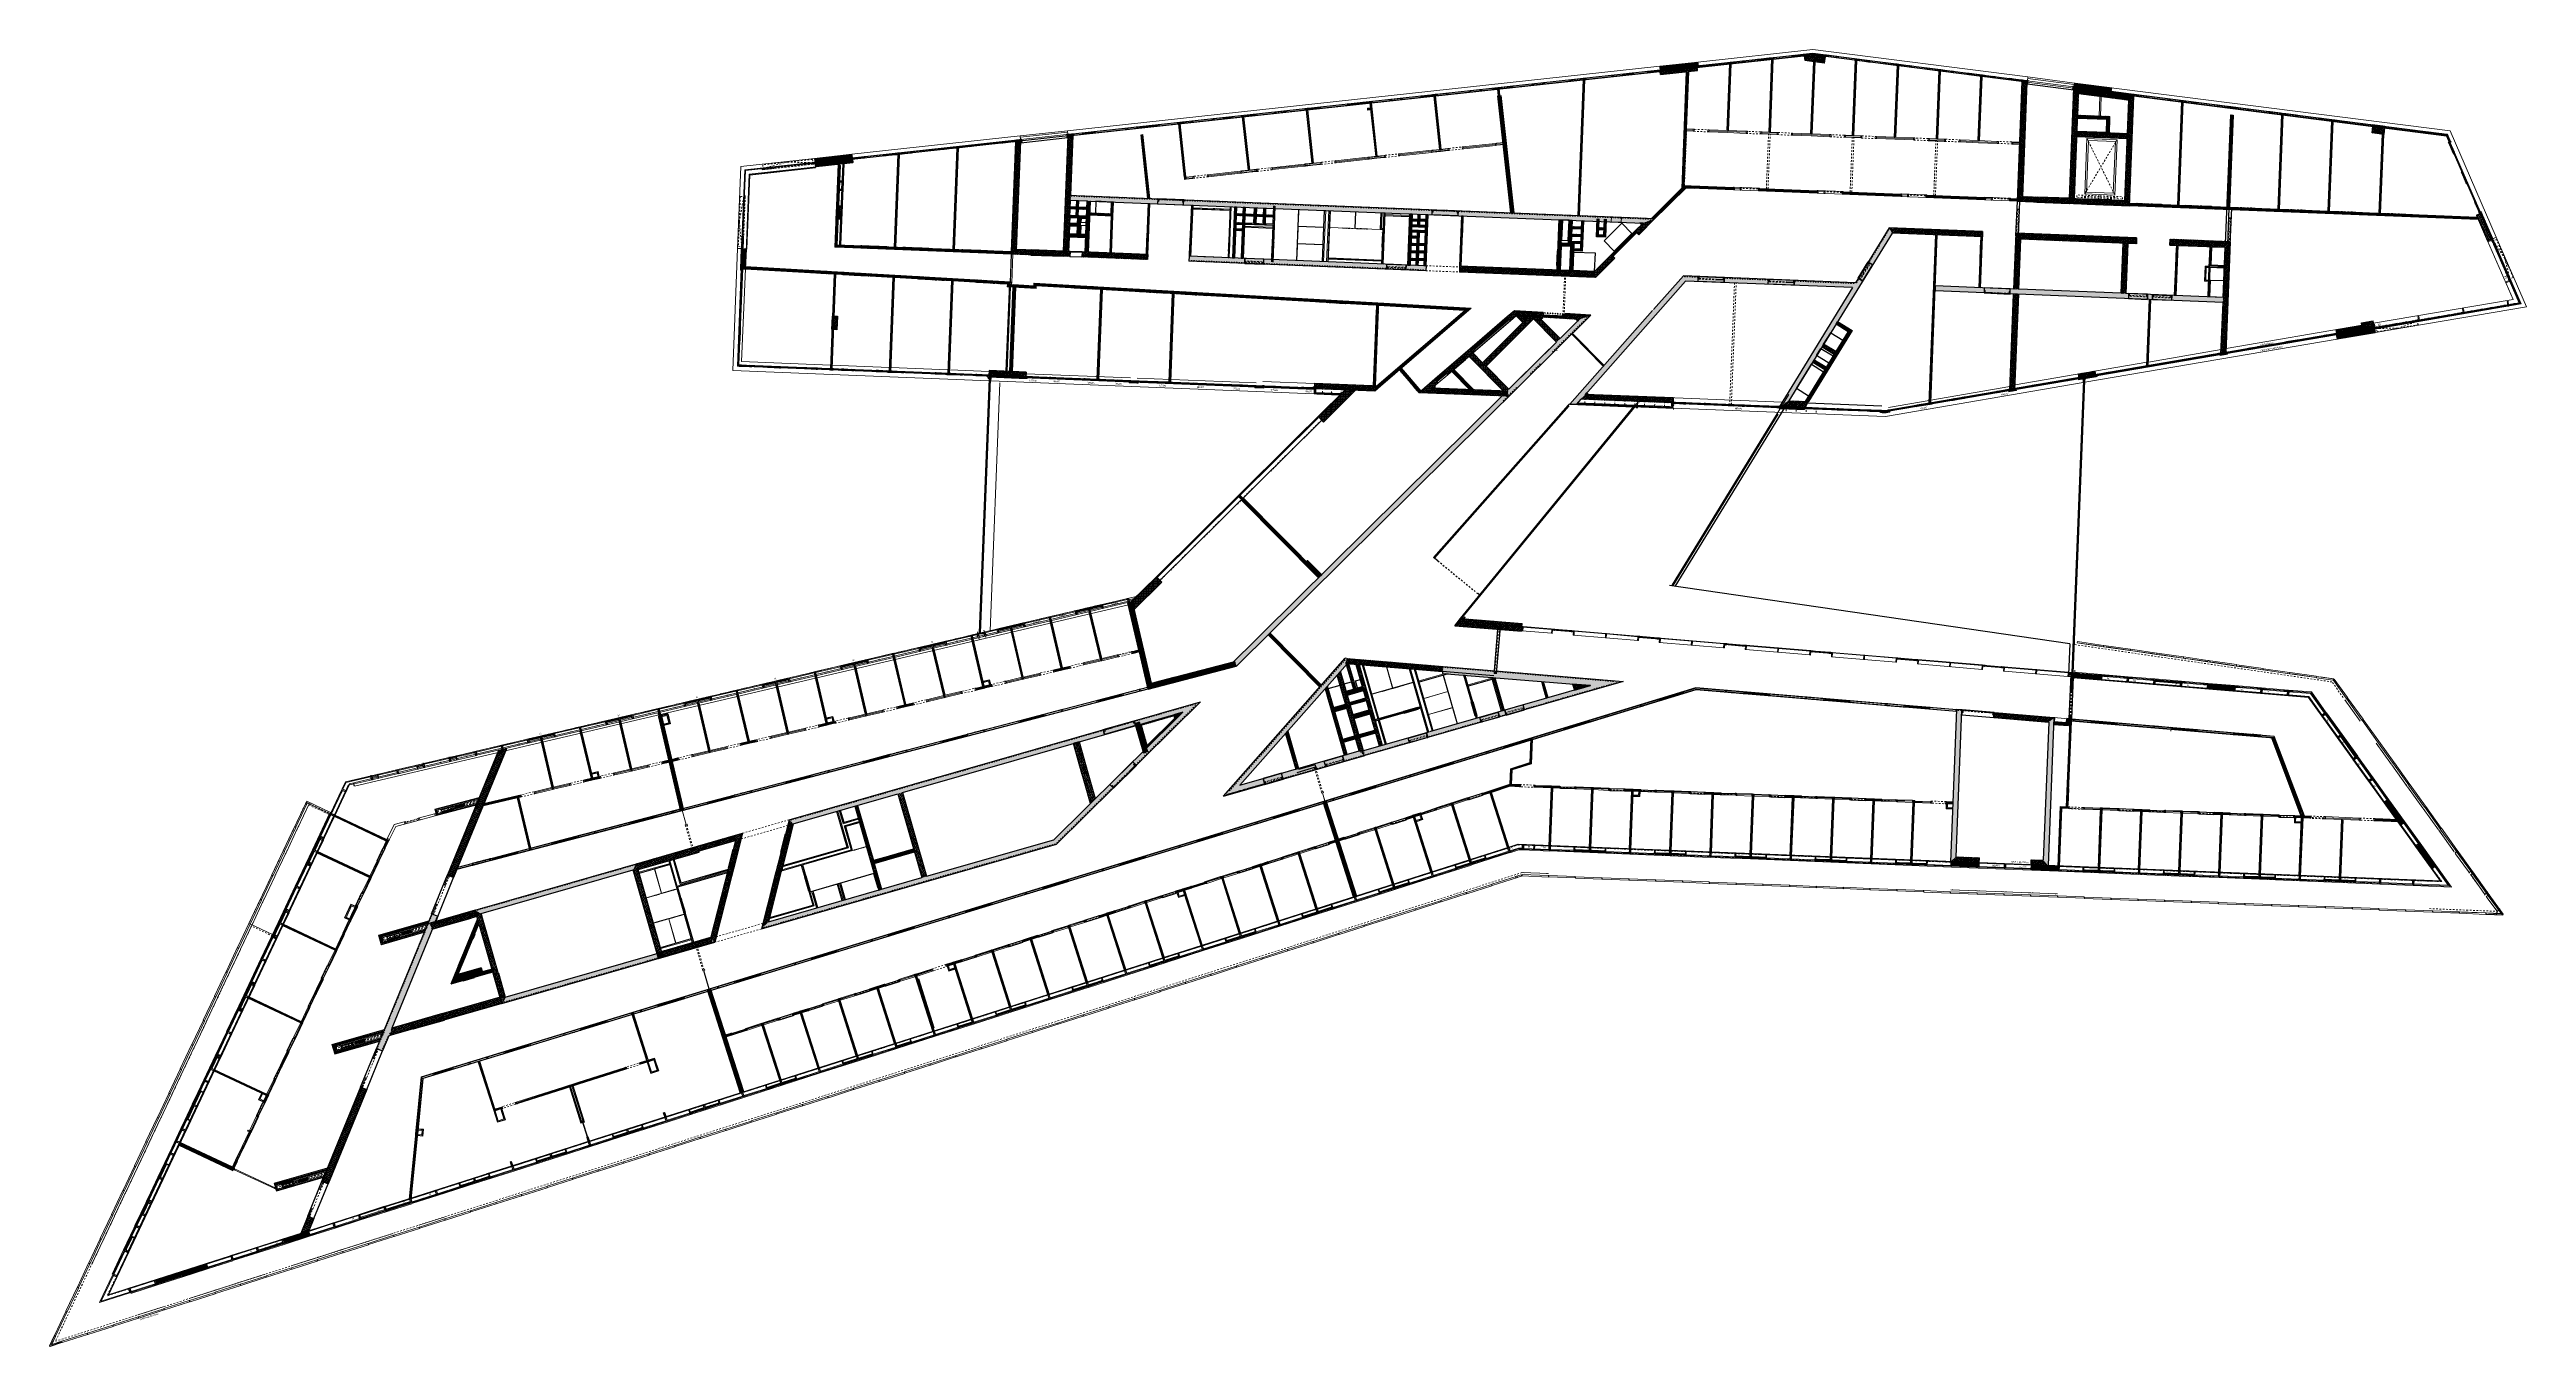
# Model space of a CAD drawing. Header units: metres. Extents: x 66528 to 66676, y 35171 to 35248.
import ezdxf

# ---------------------------------------------------------------- set-up
doc = ezdxf.new("R2010")
doc.units = ezdxf.units.M
doc.header["$LTSCALE"] = 0.00254
doc.header["$PDMODE"] = 1
doc.header["$PDSIZE"] = -2
for name, pattern in [('Ohne Titel-16', [1.181102, 0.787402, -0.393701]), ('Ohne Titel-19', [0.555556, 0.138889, -0.416667]), ('Ohne Titel-20', [0.39368, 0.138889, -0.254791]), ('Ohne Titel-22', [0.78736, 0.39368, -0.39368]), ('Ohne Titel-23', [0.19685, 0.137795, -0.059055]), ('Ohne Titel-24', [0.83328, 0.41656, -0.41672]), ('Ohne Titel-26', [0.629921, 0.314961, -0.314961]), ('Ohne Titel-31', [0.688976, 0.19685, -0.492126]), ('Ohne Titel-32', [0.352778, 0.176389, -0.176389]), ('Ohne Titel-4', [0.905512, 0.590551, -0.314961]), ('Ohne Titel-6', [2.1074, 1.18103, -0.39368, 0.13901, -0.39368])]:
    doc.linetypes.add(name, pattern=pattern)
for name, color, linetype, lineweight in [('AUSBAU - Darstellungen - Akustik', 7, 'Continuous', 13), ('AUSBAU - Darstellungen - Dämmung', 250, 'Continuous', 13), ('AUSBAU - Darstellungen - Dämmung-brennbar_B1', 9, 'Continuous', 5), ('AUSBAU - Darstellungen - Fassade', 7, 'Continuous', 13), ('AUSBAU - Darstellungen - Geländer', 7, 'Continuous', 5), ('AUSBAU - Darstellungen - Stahlbau', 7, 'Continuous', 13), ('AUSBAU - Darstellungen - Trockenbau', 7, 'Continuous', 13), ('AUSBAU - Darstellungen - WC - Trennwände', 7, 'Continuous', 13), ('AUSBAU - Darstellungen - Wände - Mauerwerk', 7, 'Continuous', 25), ('AUSBAU - Objekte - Aufzüge', 7, 'Continuous', 13), ('AUSBAU - Objekte - Türen', 7, 'Continuous', 13), ('DARSTELLUNGEN - Planlayout', 7, 'Continuous', 15), ('Keine', 7, 'Continuous', 9), ('ROHBAU - Darstellungen - Ansichtslinien', 7, 'Continuous', 13), ('ROHBAU - Darstellungen - Brandwand', 7, 'Continuous', 25), ('ROHBAU - Darstellungen - Decken', 150, 'Continuous', 25), ('ROHBAU - Darstellungen - Sichtbetonklassen', 7, 'Continuous', 5), ('ROHBAU - Darstellungen - Wände', 7, 'Continuous', 25), ('ROHBAU - Darstellungen - Wände - Mauerwerk', 7, 'Continuous', 25), ('ROHBAU - Stahlkostruktion geschnitten', 7, 'Continuous', 13)]:
    doc.layers.add(name, color=color, linetype=linetype, lineweight=lineweight)
doc.styles.add('Arial Narrow', font='ARIALN.TTF')
pattern_1 = [(45, (0, 0), (0.05303300859, -0.05303300859), []), (45, (0.028285, -0.028285), (0.05303300859, -0.05303300859), [0.06, -0.04])]
pattern_2 = [(45, (0, 0), (0.024253472218, -0.022048611109), [])]
pattern_3 = [(42.7207, (0, 0), (0.023357392716, -0.022995746824), [])]
pattern_4 = [(45, (0, 0), (0.0396875, -0.0396875), [])]
pattern_5 = [(89.7207, (0, 0), (0.032747728089, 0.001399454), [])]
pattern_6 = [(-28.9793, (0, 0), (-0.014498702808, -0.029396594758), [])]
pattern_7 = [(-47.278454794, (0, 0), (-0.022995402262, -0.023357731938), [])]
pattern_8 = [(222.721545206, (0, 0), (-0.023357731938, 0.022995402262), [])]
pattern_9 = [(42.721545206, (0, 0), (0.023357731938, -0.022995402262), [])]
pattern_10 = [(42.720713887, (0, 0), (0.02335739829, -0.022995741163), [])]
pattern_11 = [(-94.2793, (0, 0), (-0.032765577245, 0.000888321033), [])]
pattern_12 = [(221.7035, (0, 0), (-0.02294547855, 0.023406776381), [])]
pattern_13 = [(-47.279286115, (0, 0), (-0.022995741163, -0.023357398289), [])]
pattern_14 = [(45, (0, 0), (0.009921875, -0.0088194444455), [])]
pattern_15 = [(-45, (0.035355, -0.035355), (-0.008897005723, -0.0109467442725), [])]
pattern_16 = [(-28.980422826, (0, 0), (-0.01449927889, -0.029396310621), [])]
pattern_17 = [(61.019577174, (0, 0), (0.029396310621, -0.01449927889), [])]
pattern_18 = [(13.436656125, (0, 0), (0.009124317202, -0.031482042533), [])]
pattern_19 = [(19.720816603, (-75085.82281, -3049.289854), (0.013497491584, -0.037653920393), []), (-70.279183397, (-75085.751388, -3049.489106), (-0.037587247173, -0.013682063073), [])]
pattern_20 = [(-70.279183397, (-3049.289854, 75085.82281), (-0.037653920393, -0.013497491584), []), (-160.279183397, (-3049.489106, 75085.751388), (-0.013682063073, 0.037587247173), [])]
pattern_21 = [(199.7208166, (75085.82281, 3049.289854), (-0.013497491584, 0.037653920393), []), (109.7208166, (75085.751388, 3049.489106), (0.037587247173, 0.013682063073), [])]
pattern_22 = [(-70.2791834, (-3049.289854, 75085.82281), (-0.037653920393, -0.013497491584), []), (-160.2791834, (-3049.489106, 75085.751388), (-0.013682063073, 0.037587247173), [])]
pattern_23 = [(-27.279275414, (-53438.43259, 52834.769595), (-0.01833312403, -0.035551322947), []), (-117.279275414, (-53438.529604, 52834.58147), (-0.035640839243, 0.018158485015), [])]
pattern_24 = [(-128.779275415, (0, 0), (-0.026499827997, 0.019290704565), [])]
pattern_25 = [(-47.279286115, (0, 0), (-0.022995741163, -0.023357398289), [])]
pattern_26 = [(45, (0, 0), (0.034853938095, -0.035849728023), []), (45, (0.00529, -0.010583), (0.034853938095, -0.035849728023), [])]
pattern_27 = [(-31.81, (-49097.831047, 56890.965385), (-0.021084164869, -0.033992028356), []), (-121.81, (-49097.942617, 56890.78551), (-0.034095060302, 0.020917142802), [])]
pattern_28 = [(148.19, (49097.831047, -56890.965385), (0.021084164869, 0.033992028356), []), (58.19, (49097.942617, -56890.78551), (0.034095060302, -0.020917142802), [])]
pattern_29 = [(148.19, (49097.831046, -56890.965385), (0.02108416487, 0.033992028356), []), (58.19, (49097.942617, -56890.78551), (0.034095060302, -0.020917142802), [])]
pattern_30 = [(45, (-66593.299683, -34821.13429), (0.028284271247, -0.028284271247), []), (-45, (-66593.150012, -34821.28396), (-0.02814516536, -0.028422696334), [])]
pattern_31 = [(45, (0, 0), (0.026458333333, -0.026458333333), []), (-45, (0.074835, -0.074835), (-0.026328523231, -0.026588143436), [])]
pattern_32 = [(19.7208, (-75085.823696, -3049.268096), (0.013497480673, -0.037653924304), []), (-70.2792, (-75085.75227, -3049.467348), (-0.037587251138, -0.013682052181), [])]
pattern_33 = [(-94.2793, (0, 0), (-0.032765577245, 0.000888321033), [])]
pattern_34 = [(-27.2793, (-53438.40992, 52834.792526), (-0.018333139285, -0.03555131508), []), (-117.2793, (-53438.50693, 52834.6044), (-0.035640831451, 0.018158500309), [])]
pattern_35 = [(45, (0, 0), (0.0063639610307, -0.0063639610307), []), (-45, (0, 0), (0.0063639610307, 0.0063639610307), [])]
pattern_36 = [(-45, (-34821.13429, 66593.299683), (-0.028284271247, -0.028284271247), []), (-135, (-34821.28396, 66593.150012), (-0.028422696334, 0.02814516536), [])]
pattern_37 = [(-45, (-34821.13429, 66593.299683), (-0.028284271247, -0.028284271247), []), (-135, (-34821.28396, 66593.150012), (-0.028422696334, 0.02814516536), [])]
pattern_38 = [(148.19, (115678.841475, -21678.654428), (0.02108416487, 0.033992028356), []), (58.19, (115678.953045, -21678.474553), (0.034095060302, -0.020917142802), [])]
pattern_39 = [(148.19, (115674.168105, -21679.749696), (0.02108416487, 0.033992028356), []), (58.19, (115674.279675, -21679.56982), (0.034095060302, -0.020917142802), [])]
pattern_40 = [(148.19, (115669.494735, -21680.844965), (0.02108416487, 0.033992028356), []), (58.19, (115669.606305, -21680.66509), (0.034095060302, -0.020917142802), [])]
pattern_41 = [(148.19, (115660.147995, -21683.035502), (0.02108416487, 0.033992028356), []), (58.19, (115660.259566, -21682.855628), (0.034095060302, -0.020917142802), [])]
pattern_42 = [(148.19, (115688.188215, -21676.46389), (0.02108416487, 0.033992028356), []), (58.19, (115688.299785, -21676.284016), (0.034095060302, -0.020917142802), [])]
pattern_43 = [(-134.999944, (66593.265884, 34821.19893), (-0.0282842987, 0.0282842438), []), (-224.999944, (66593.116213, 34821.3486), (0.0281451378, 0.0284227237), [])]
pattern_44 = [(224.998693, (66594.09374, 34819.61566), (-0.0282836262, 0.0282849162), []), (134.998693, (66593.944074, 34819.765333), (0.0281458135, 0.0284220545), [])]

# ---------------------------------------------------------------- blocks, each defined once
blk = doc.blocks.new('Gruppe-70-1')
at = {"layer": 'ROHBAU - Darstellungen - Wände - Mauerwerk', "linetype": 'Continuous', "lineweight": 5}
h = blk.add_hatch(dxfattribs=at)
h.set_pattern_fill('KALKSANDSTEIN 1MM', style=0, pattern_type=2)
h.set_pattern_definition(pattern_2)
h.paths.add_polyline_path([(66600.15, 35237.68), (66600.19, 35238.6), (66600.31, 35238.6), (66600.27, 35237.67)])
h = blk.add_hatch(dxfattribs=at)
h.set_pattern_fill('KALKSANDSTEIN 1MM', style=0, pattern_type=2)
h.set_pattern_definition(pattern_2)
h.paths.add_polyline_path([(66600.7, 35237.66), (66600.74, 35238.58), (66600.85, 35238.58), (66600.82, 35237.65)])
h = blk.add_hatch(dxfattribs=at)
h.set_pattern_fill('KALKSANDSTEIN 1MM', style=0, pattern_type=2)
h.set_pattern_definition(pattern_2)
h.paths.add_polyline_path([(66599.06, 35237.35), (66599.46, 35237.34), (66599.46, 35237.22), (66599.06, 35237.24)])
h = blk.add_hatch(dxfattribs=at)
h.set_pattern_fill('KALKSANDSTEIN 1MM', style=0, pattern_type=2)
h.set_pattern_definition(pattern_2)
h.paths.add_polyline_path([(66599.07, 35237.72), (66599.48, 35237.7), (66599.47, 35237.59), (66599.07, 35237.6)])
h = blk.add_hatch(dxfattribs=at)
h.set_pattern_fill('KALKSANDSTEIN 1MM', style=0, pattern_type=2)
h.set_pattern_definition(pattern_2)
h.paths.add_polyline_path([(66599.1, 35238.25), (66601.31, 35238.16), (66601.3, 35238.04), (66599.09, 35238.13)])
at = {"layer": 'ROHBAU - Darstellungen - Wände - Mauerwerk', "linetype": 'Continuous', "flags": 128}
for points in [[(66600.15, 35237.68), (66600.19, 35238.6), (66600.31, 35238.6), (66600.27, 35237.67)], [(66600.7, 35237.66), (66600.74, 35238.58), (66600.85, 35238.58), (66600.82, 35237.65)], [(66599.06, 35237.35), (66599.46, 35237.34), (66599.46, 35237.22), (66599.06, 35237.24)], [(66599.07, 35237.72), (66599.48, 35237.7), (66599.47, 35237.59), (66599.07, 35237.6)], [(66599.1, 35238.25), (66601.31, 35238.16), (66601.3, 35238.04), (66599.09, 35238.13)]]:
    blk.add_lwpolyline(points, close=True, dxfattribs=at)
blk = doc.blocks.new('Gruppe-72-1')
at = {"layer": 'AUSBAU - Objekte - Türen'}
for q in [(66563.66, 35188.7), (66563.65, 35188.7)]:
    blk.add_line((66563.63, 35188.69), q, dxfattribs=at)
for centre, start, end in [((66563.62, 35188.69), 351.6813, 43.7603), ((66563.66, 35188.7), 171.6813, 223.7603)]:
    blk.add_arc(centre, 0.00342, start, end, dxfattribs=at)
blk = doc.blocks.new('Gruppe-73-1')
at = {"layer": 'AUSBAU - Objekte - Türen'}
for q in [(66563.36, 35189.63), (66563.36, 35189.62)]:
    blk.add_line((66563.33, 35189.62), q, dxfattribs=at)
for centre, start, end in [((66563.33, 35189.62), 351.6813, 43.7603), ((66563.36, 35189.63), 171.6813, 223.7603)]:
    blk.add_arc(centre, 0.00342, start, end, dxfattribs=at)
blk = doc.blocks.new('Gruppe-74-1')
at = {"layer": 'AUSBAU - Objekte - Türen', "linetype": 'Continuous'}
for p, q in [((66563.1, 35190.57), (66563, 35190.54)), ((66563, 35190.54), (66563.9, 35187.72)), ((66563.03, 35190.55), (66563.92, 35187.76)), ((66563.06, 35190.55), (66563.95, 35187.77)), ((66563.1, 35190.57), (66564, 35187.75))]:
    blk.add_line(p, q, dxfattribs=at)
at = {"layer": 'AUSBAU - Objekte - Türen', "flags": 128}
for points in [[(66563.01, 35190.5), (66563.11, 35190.53), (66563.09, 35190.58), (66563, 35190.55)], [(66563.89, 35187.75), (66563.99, 35187.78), (66564, 35187.73), (66563.91, 35187.7)]]:
    blk.add_lwpolyline(points, close=True, dxfattribs=at)
at = {"layer": 'AUSBAU - Objekte - Türen', "color": 7}
for name in ['Gruppe-73-1', 'Gruppe-72-1']:
    blk.add_blockref(name, (0, 0), dxfattribs=at)
blk = doc.blocks.new('Gruppe-75-1')
at = {"layer": 'AUSBAU - Darstellungen - Trockenbau', "linetype": 'Continuous'}
for p, q in [((66559.52, 35186.2), (66559.3, 35186.13)), ((66560.09, 35184.1), (66560.06, 35184.09)), ((66560.36, 35183.13), (66560.06, 35184.09)), ((66560.39, 35183.14), (66560.09, 35184.1)), ((66560.39, 35183.14), (66560.36, 35183.13))]:
    blk.add_line(p, q, dxfattribs=at)
at = {"layer": 'AUSBAU - Darstellungen - Trockenbau', "color": 7, "linetype": 'Continuous', "lineweight": 13}
for p, q in [((66559.99, 35183.96), (66559.3, 35186.13)), ((66560.06, 35183.98), (66559.37, 35186.15)), ((66559.45, 35186.17), (66560.14, 35184.01)), ((66559.52, 35186.2), (66560.21, 35184.03)), ((66560.06, 35183.98), (66559.99, 35183.96)), ((66560.14, 35184.01), (66560.21, 35184.03))]:
    blk.add_line(p, q, dxfattribs=at)
at = {"layer": 'AUSBAU - Darstellungen - Trockenbau', "color": 7, "linetype": 'Continuous', "lineweight": 5}
for p, q in [((66560.01, 35183.96), (66559.31, 35186.13)), ((66560.01, 35183.96), (66559.31, 35186.13)), ((66560.02, 35183.97), (66559.33, 35186.13)), ((66560.02, 35183.97), (66559.33, 35186.13)), ((66559.5, 35186.19), (66560.19, 35184.02)), ((66559.5, 35186.19), (66560.19, 35184.02)), ((66559.51, 35186.19), (66560.2, 35184.03)), ((66559.51, 35186.19), (66560.2, 35184.03))]:
    blk.add_line(p, q, dxfattribs=at)
blk = doc.blocks.new('Tür_TB_87.5cm_10cm-2')
at = {"layer": 'AUSBAU - Objekte - Türen', "lineweight": 18}
for p, q in [((-0.44, 0), (-0.44, -0.01)), ((-0.44, -0.01), (-0.44, 0)), ((0.43, 0), (0.43, -0.01)), ((0.43, -0.01), (0.43, 0)), ((-0.44, -0.01), (-0.43, -0.01)), ((-0.44, -0.1), (-0.44, -0.09)), ((-0.44, -0.09), (-0.44, -0.1)), ((-0.43, -0.09), (-0.44, -0.09)), ((0.43, -0.01), (0.42, -0.01)), ((0.42, -0.09), (0.43, -0.09)), ((0.43, -0.1), (0.43, -0.09)), ((0.43, -0.09), (0.43, -0.1))]:
    blk.add_line(p, q, dxfattribs=at)
at = {"layer": 'AUSBAU - Objekte - Türen', "color": 255, "lineweight": 25, "flags": 128}
blk.add_lwpolyline([(-0.44, 0), (-0.44, -0.01), (-0.43, -0.01), (-0.43, -0.09), (-0.44, -0.09), (-0.44, -0.1), (0.43, -0.1), (0.43, -0.09), (0.42, -0.09), (0.42, -0.01), (0.43, -0.01), (0.43, 0)], close=True, dxfattribs=at)
at = {"layer": 'AUSBAU - Objekte - Türen', "lineweight": 18, "flags": 128}
for points in [[(-0.43, -0.1), (-0.38, -0.1), (-0.38, -0.04), (-0.4, -0.04), (-0.4, 0), (-0.43, 0)], [(0.42, -0.1), (0.37, -0.1), (0.37, -0.04), (0.39, -0.04), (0.39, 0), (0.42, 0)]]:
    blk.add_lwpolyline(points, close=True, dxfattribs=at)
at = {"layer": 'AUSBAU - Objekte - Türen', "color": 9, "linetype": 'Ohne Titel-26', "lineweight": 5, "flags": 128}
blk.add_lwpolyline([(-0.38, -0.04), (-0.4, -0.04), (-0.4, -0.02), (-0.4, 0), (0.39, 0), (0.39, -0.04), (0.37, -0.04)], close=True, dxfattribs=at)
blk = doc.blocks.new('Tür_TB_114cm_10cm')
at = {"layer": 'AUSBAU - Objekte - Türen', "lineweight": 18}
for p, q in [((0, 0.07), (0, 0.06)), ((0, 0.06), (0, 0.07)), ((0.01, 0.06), (0, 0.06)), ((0.01, 0.1), (0.01, -0.05)), ((1.12, 0.06), (1.14, 0.06)), ((1.14, 0.07), (1.14, 0.06)), ((1.14, 0.06), (1.14, 0.07)), ((0, -0.01), (0.01, -0.01)), ((0, -0.01), (0, -0.03)), ((1.14, -0.01), (1.12, -0.01)), ((1.14, -0.01), (1.14, -0.03))]:
    blk.add_line(p, q, dxfattribs=at)
at = {"layer": 'AUSBAU - Objekte - Türen', "color": 255, "linetype": 'Continuous', "lineweight": 5, "flags": 128}
blk.add_lwpolyline([(1.14, 0.06), (1.12, 0.06), (1.12, -0.01), (1.14, -0.01), (1.14, -0.03), (0, -0.03), (0, -0.01), (0.01, -0.01), (0.01, -0.01), (0.01, 0.06), (0.01, 0.06), (0, 0.06), (0, 0.07), (1.14, 0.07)], close=True, dxfattribs=at)
at = {"layer": 'AUSBAU - Objekte - Türen', "lineweight": 18, "flags": 128}
for points in [[(0.01, 0.07), (0.06, 0.07), (0.06, 0.01), (0.04, 0.01), (0.04, -0.03), (0.01, -0.03)], [(1.12, 0.07), (1.08, 0.07), (1.08, 0.01), (1.09, 0.01), (1.09, -0.03), (1.12, -0.03)]]:
    blk.add_lwpolyline(points, close=True, dxfattribs=at)
at = {"layer": 'AUSBAU - Objekte - Türen', "color": 9, "linetype": 'Ohne Titel-26', "lineweight": 5, "flags": 128}
blk.add_lwpolyline([(0.09, 0.01), (1.09, 0.01), (1.09, 0), (1.09, -0.03), (0.04, -0.03), (0.04, 0.01)], close=True, dxfattribs=at)
blk = doc.blocks.new('Tafel-Verstärkung')
at = {"layer": 'AUSBAU - Darstellungen - Trockenbau', "linetype": 'Continuous', "lineweight": 5}
h = blk.add_hatch(dxfattribs=at)
h.set_pattern_fill('HINTERLEGUNG_FLÄCHEN_TROCKENBAU', color=9, style=0, pattern_type=2)
h.set_pattern_definition(pattern_4)
h.paths.add_polyline_path([(-2.25, 0), (2.25, 0), (2.25, -0.05), (-2.25, -0.05)])
at = {"layer": 'AUSBAU - Darstellungen - Trockenbau', "linetype": 'Continuous', "lineweight": 13, "flags": 128}
blk.add_lwpolyline([(-2.25, 0), (2.25, 0), (2.25, -0.05), (-2.25, -0.05)], close=True, dxfattribs=at)
at = {"layer": 'AUSBAU - Darstellungen - Trockenbau', "linetype": 'Continuous', "lineweight": 5}
blk.add_point((0, -0.025), dxfattribs=at)
blk = doc.blocks.new('Tür_Abpl._BTN-25cm')
at = {"layer": 'AUSBAU - Objekte - Türen', "lineweight": 25}
for p, q in [((-1.12, 0.06), (-1.12, -0.06)), ((1.13, 0.06), (1.13, -0.06))]:
    blk.add_line(p, q, dxfattribs=at)
at = {"layer": 'AUSBAU - Objekte - Türen'}
for p, q in [((-1.07, 0), (-0.66, 0)), ((0.66, 0), (1.07, 0))]:
    blk.add_line(p, q, dxfattribs=at)
at = {"layer": 'AUSBAU - Objekte - Türen', "flags": 128}
for points in [[(-1.07, -0.06), (-1.12, -0.06), (-1.12, 0.06), (-1.07, 0.06)], [(-0.61, -0.06), (-0.66, -0.06), (-0.66, 0.06), (-0.61, 0.06)], [(0.66, -0.06), (0.62, -0.06), (0.62, 0.06), (0.66, 0.06)], [(1.13, -0.06), (1.07, -0.06), (1.07, 0.06), (1.13, 0.06)]]:
    blk.add_lwpolyline(points, close=True, dxfattribs=at)
at = {"layer": 'AUSBAU - Objekte - Türen', "color": 253, "linetype": 'Ohne Titel-22', "flags": 128}
blk.add_lwpolyline([(1.07, -0.06), (-1.07, -0.06), (-1.07, 0.06), (1.07, 0.06)], close=True, dxfattribs=at)
blk = doc.blocks.new('Gruppe-84-1')
at = {"layer": 'Keine', "color": 7, "linetype": 'Continuous', "lineweight": 5}
for p, q in [((0.06, 0.12), (0.08, 0.12)), ((0.07, 0.13), (0.07, 0.11))]:
    blk.add_line(p, q, dxfattribs=at)
blk.add_open_spline([(0.07, 0.11), (0.07, 0.11), (0.08, 0.11), (0.08, 0.12), (0.08, 0.12), (0.08, 0.13), (0.07, 0.13), (0.07, 0.13), (0.06, 0.13), (0.06, 0.12), (0.06, 0.12), (0.06, 0.11), (0.07, 0.11), (0.07, 0.11)], degree=2, dxfattribs=at)
blk = doc.blocks.new('Gruppe-85-1')
at = {"layer": 'AUSBAU - Objekte - Türen', "lineweight": 5}
for p, q in [((0.03, 0.08), (0.03, 0.08)), ((0.03, 0.07), (0.03, 0.07))]:
    blk.add_line(p, q, dxfattribs=at)
at = {"layer": 'AUSBAU - Objekte - Türen', "lineweight": 5, "flags": 128}
for points in [[(0.03, 0.07), (0.03, 0.07, -0.354372), (0.03, 0.07, -0.354372), (0.03, 0.07), (0.03, 0.07, 0.1645), (0.03, 0.07), (0.03, 0.07, -0.066115), (0.03, 0.08, -0.282038), (0.03, 0.08, -0.159028), (0.03, 0.08, -0.376416), (0.04, 0.08), (0.03, 0.08, 0.062729), (0.03, 0.08)], [(0.03, 0.07, -0.031302), (0.03, 0.07), (0.03, 0.07, -0.027858), (0.03, 0.08, -0.258146), (0.03, 0.08, -0.631964), (0.03, 0.08, 0.069075), (0.03, 0.08)]]:
    blk.add_lwpolyline(points, format="xyb", dxfattribs=at)
blk = doc.blocks.new('Rahmen NT 75x100')
at = {"layer": 'AUSBAU - Objekte - Türen', "linetype": 'Continuous'}
for p, q in [((0.03, 0.13), (0.03, 0.07)), ((0.1, 0.07), (0.03, 0.07)), ((0.1, 0.07), (0.1, 0.13))]:
    blk.add_line(p, q, dxfattribs=at)
at = {"layer": 'AUSBAU - Objekte - Türen', "color": 253, "linetype": 'Continuous', "lineweight": 5, "flags": 128}
for points in [[(0, 0.08), (0, 0.08), (0, 0), (0, 0)], [(0, 0), (0.1, 0), (0.1, 0), (0, 0)]]:
    blk.add_lwpolyline(points, close=True, dxfattribs=at)
at = {"layer": 'AUSBAU - Objekte - Türen', "flags": 128}
blk.add_lwpolyline([(0.1, 0), (0, 0), (0, 0.08), (0.03, 0.08), (0.03, 0.06), (0.1, 0.06)], close=True, dxfattribs=at)
at = {"layer": 'AUSBAU - Objekte - Türen', "color": 7, "linetype": 'Continuous', "lineweight": 5}
blk.add_point((0, 0), dxfattribs=at)
at = {"layer": 'AUSBAU - Objekte - Türen', "color": 7}
blk.add_blockref('Gruppe-85-1', (0, 0), dxfattribs=at)
at = {"layer": 'Keine', "color": 7}
blk.add_blockref('Gruppe-84-1', (0, 0), dxfattribs=at)
blk = doc.blocks.new('Gruppe-87-1')
at = {"layer": 'AUSBAU - Objekte - Türen', "flags": 128}
for points in [[(66640.55, 35203.19), (66640.54, 35203.07), (66640.61, 35203.07), (66640.62, 35203.19)], [(66641.42, 35203.16), (66641.41, 35203.03), (66641.48, 35203.03), (66641.49, 35203.16)]]:
    blk.add_lwpolyline(points, close=True, dxfattribs=at)
at = {"layer": 'AUSBAU - Objekte - Türen', "color": 253, "linetype": 'Ohne Titel-22', "flags": 128}
blk.add_lwpolyline([(66641.42, 35203.16), (66641.41, 35203.03), (66640.61, 35203.07), (66640.62, 35203.19)], close=True, dxfattribs=at)
blk = doc.blocks.new('Gruppe-88-1')
at = {"layer": 'AUSBAU - Objekte - Türen', "flags": 128}
for points in [[(66616.01, 35204.17), (66616, 35204.04), (66616.07, 35204.04), (66616.08, 35204.17)], [(66616.88, 35204.14), (66616.87, 35204.01), (66616.94, 35204.01), (66616.95, 35204.13)]]:
    blk.add_lwpolyline(points, close=True, dxfattribs=at)
at = {"layer": 'AUSBAU - Objekte - Türen', "color": 253, "linetype": 'Ohne Titel-22', "flags": 128}
blk.add_lwpolyline([(66616.88, 35204.14), (66616.87, 35204.01), (66616.07, 35204.04), (66616.08, 35204.17)], close=True, dxfattribs=at)
blk = doc.blocks.new('Gruppe-89-1')
at = {"layer": 'AUSBAU - Darstellungen - Fassade', "linetype": 'Continuous'}
for p, q in [((-0.63, -0.65), (-0.09, -0.48)), ((-0.09, -0.48), (0.15, -0.49))]:
    blk.add_line(p, q, dxfattribs=at)
at = {"layer": 'AUSBAU - Darstellungen - Fassade', "lineweight": 5, "flags": 128}
blk.add_lwpolyline([(-0.29, -2.08), (-0.27, -2.16), (0.08, -2.05), (0.06, -1.97)], close=True, dxfattribs=at)
blk = doc.blocks.new('Fassade_BTS_Ecke_stumpf')
at = {"layer": 'AUSBAU - Darstellungen - Fassade', "linetype": 'Ohne Titel-22'}
for p, q in [((-0.72, -0.37), (-0.13, -0.19)), ((-0.13, -0.19), (0.12, -0.19))]:
    blk.add_line(p, q, dxfattribs=at)
at = {"layer": 'AUSBAU - Darstellungen - Fassade'}
for p, q in [((-0.65, -0.6), (-0.1, -0.43)), ((-0.62, -0.54), (-0.1, -0.38)), ((-0.1, -0.38), (0.11, -0.38)), ((-0.1, -0.43), (0.11, -0.43))]:
    blk.add_line(p, q, dxfattribs=at)
at = {"layer": 'AUSBAU - Darstellungen - Fassade', "color": 255, "flags": 128}
blk.add_lwpolyline([(-0.62, -0.54), (-0.1, -0.38), (0.11, -0.38), (0.11, -0.43), (-0.1, -0.43), (-0.6, -0.59)], close=True, dxfattribs=at)
at = {"layer": 'ROHBAU - Darstellungen - Decken', "linetype": 'Continuous'}
for p, q in [((-0.73, -0.34), (-0.13, -0.15)), ((-0.13, -0.15), (0.16, -0.17))]:
    blk.add_line(p, q, dxfattribs=at)
at = {"layer": 'AUSBAU - Darstellungen - Fassade', "color": 7}
blk.add_blockref('Gruppe-89-1', (0, 0), dxfattribs=at)
blk = doc.blocks.new('Pfosten ab 1.OG (2D)')
at = {"layer": 'AUSBAU - Darstellungen - Fassade', "flags": 128}
for points in [[(-0.045, 0.12), (0.045, 0.12), (0.045, -0.12), (-0.045, -0.12)], [(-0.03, 0.105), (0.03, 0.105), (0.03, -0.105), (-0.03, -0.105)]]:
    blk.add_lwpolyline(points, close=True, dxfattribs=at)
blk = doc.blocks.new('Gruppe-118-1')
at = {"layer": 'AUSBAU - Darstellungen - Fassade', "lineweight": 5}
for p, q in [((66528.56, 35171.12), (66528.38, 35170.74)), ((66528.38, 35170.74), (66528.92, 35170.92))]:
    blk.add_line(p, q, dxfattribs=at)
at = {"layer": 'AUSBAU - Darstellungen - Fassade', "lineweight": 5, "flags": 128}
for points in [[(66528.57, 35171.27), (66528.55, 35171.27), (66528.27, 35170.68), (66528.29, 35170.67)], [(66528.3, 35170.66), (66528.3, 35170.64), (66529.01, 35170.87), (66529.01, 35170.89)]]:
    blk.add_lwpolyline(points, close=True, dxfattribs=at)
blk = doc.blocks.new('Gruppe-119-1')
at = {"layer": 'AUSBAU - Darstellungen - Fassade', "linetype": 'Ohne Titel-22'}
for p in [(66532.29, 35174.88), (66532.99, 35174.07)]:
    blk.add_line(p, (66531.71, 35173.66), dxfattribs=at)
at = {"layer": 'AUSBAU - Darstellungen - Fassade', "linetype": 'Continuous'}
for p, q in [((66531.77, 35173.71), (66532.3, 35174.83)), ((66533.03, 35174.11), (66531.77, 35173.71))]:
    blk.add_line(p, q, dxfattribs=at)
at = {"layer": 'AUSBAU - Darstellungen - Fassade', "lineweight": 5, "flags": 128}
for points in [[(66530, 35174.15), (66529.93, 35174.19), (66530.6, 35175.62), (66530.67, 35175.58)], [(66529.32, 35172.71), (66529.24, 35172.74), (66529.92, 35174.17), (66529.99, 35174.13)], [(66528.63, 35171.26), (66528.56, 35171.29), (66529.24, 35172.72), (66529.31, 35172.69)], [(66530.53, 35171.44), (66530.56, 35171.36), (66532.06, 35171.84), (66532.04, 35171.92)], [(66533.56, 35172.41), (66533.59, 35172.33), (66532.08, 35171.85), (66532.06, 35171.93)], [(66529.01, 35170.87), (66528.99, 35170.95), (66528.4, 35170.76), (66528.62, 35171.24), (66528.55, 35171.27), (66528.27, 35170.68), (66528.3, 35170.64)], [(66530.51, 35171.43), (66530.54, 35171.36), (66529.03, 35170.88), (66529.01, 35170.95)]]:
    blk.add_lwpolyline(points, close=True, dxfattribs=at)
at = {"layer": 'AUSBAU - Darstellungen - Fassade', "flags": 128}
blk.add_lwpolyline([(66533.06, 35173.84), (66531.26, 35173.27), (66532.03, 35174.9), (66532.08, 35174.88), (66531.36, 35173.35), (66533.05, 35173.89)], close=True, dxfattribs=at)
at = {"layer": 'AUSBAU - Darstellungen - Fassade', "color": 7}
for p, rotation in [((66532.16, 35174.89), 244.7207), ((66533.07, 35173.97), 197.7207)]:
    blk.add_blockref('Pfosten ab 1.OG (2D)', p, dxfattribs=dict(at, rotation=rotation))
blk.add_blockref('Gruppe-118-1', (0, 0), dxfattribs=at)
blk = doc.blocks.new('Gruppe-131-1')
at = {"layer": 'AUSBAU - Objekte - Türen', "color": 253, "linetype": 'Ohne Titel-22', "flags": 128}
blk.add_lwpolyline([(66584.54, 35210.03), (66584.52, 35210.15), (66585.29, 35210.34), (66585.32, 35210.21)], close=True, dxfattribs=at)
at = {"layer": 'AUSBAU - Objekte - Türen', "flags": 128}
for points in [[(66585.39, 35210.23), (66585.36, 35210.35), (66585.29, 35210.34), (66585.32, 35210.21)], [(66584.54, 35210.03), (66584.52, 35210.15), (66584.45, 35210.14), (66584.48, 35210.02)]]:
    blk.add_lwpolyline(points, close=True, dxfattribs=at)
blk = doc.blocks.new('Symbol-81')
at = {"layer": 'AUSBAU - Darstellungen - Fassade', "linetype": 'Continuous', "flags": 128}
for points in [[(0, 0), (0.07, 0), (0.07, -0.09), (0, -0.09)], [(0.005, -0.005), (0.065, -0.005), (0.065, -0.085), (0.005, -0.085)]]:
    blk.add_lwpolyline(points, close=True, dxfattribs=at)
blk = doc.blocks.new('BTN_fenster_hoch_OG4_gr_mot')
at = {"layer": 'AUSBAU - Darstellungen - Fassade'}
for p, q in [((-0.7, 0.4), (-0.07, 0.4)), ((-0.7, 0.31), (-0.07, 0.31))]:
    blk.add_line(p, q, dxfattribs=at)
at = {"layer": 'AUSBAU - Darstellungen - Fassade', "flags": 128}
for points in [[(-0.7, 0.4), (-0.07, 0.4), (-0.07, 0.31), (-0.7, 0.31)], [(-0.63, 0.38), (-0.63, 0.4), (-0.7, 0.4), (-0.7, 0.31), (-0.63, 0.31), (-0.63, 0.33), (-0.67, 0.33), (-0.67, 0.38)], [(-0.67, 0.38), (-0.1, 0.38), (-0.1, 0.33), (-0.67, 0.33)], [(-0.14, 0.38), (-0.14, 0.4), (-0.07, 0.4), (-0.07, 0.31), (-0.14, 0.31), (-0.14, 0.33), (-0.1, 0.33), (-0.1, 0.38)]]:
    blk.add_lwpolyline(points, close=True, dxfattribs=at)
at = {"layer": 'AUSBAU - Darstellungen - Fassade', "color": 7, "rotation": 359.9999999965611}
for p in [(-0.77, 0.4), (-0.07, 0.4)]:
    blk.add_blockref('Symbol-81', p, dxfattribs=at)
blk = doc.blocks.new('Gruppe-133-1')
at = {"layer": 'AUSBAU - Darstellungen - Fassade', "flags": 128}
for points in [[(66599.28, 35221.39), (66599.45, 35221.22), (66599.41, 35221.18), (66599.25, 35221.35)], [(66599.28, 35221.38), (66599.44, 35221.22), (66599.41, 35221.19), (66599.26, 35221.35)], [(66599.29, 35221.39), (66599.46, 35221.23), (66599.49, 35221.26), (66599.33, 35221.43)], [(66599.3, 35221.39), (66599.46, 35221.23), (66599.49, 35221.26), (66599.33, 35221.42)]]:
    blk.add_lwpolyline(points, close=True, dxfattribs=at)
at = {"layer": 'AUSBAU - Darstellungen - Fassade', "color": 250, "lineweight": 5, "flags": 128}
for points in [[(66599.25, 35221.35), (66599.25, 35221.35), (66599.28, 35221.39), (66599.28, 35221.39)], [(66599.29, 35221.39), (66599.29, 35221.39), (66599.33, 35221.43), (66599.33, 35221.43)]]:
    blk.add_lwpolyline(points, close=True, dxfattribs=at)
blk = doc.blocks.new('Tür_100_CW50')
at = {"layer": 'AUSBAU - Objekte - Türen', "lineweight": 18}
for p, q in [((0.55, -0.13), (0.55, 0.02)), ((-0.57, -0.01), (-0.57, 0)), ((-0.57, -0.01), (-0.56, -0.01)), ((-0.57, -0.1), (-0.57, -0.09)), ((-0.57, -0.09), (-0.57, -0.1)), ((-0.56, -0.09), (-0.57, -0.09)), ((0.57, -0.01), (0.55, -0.01)), ((0.55, -0.09), (0.57, -0.09)), ((0.57, -0.01), (0.57, 0)), ((0.57, -0.1), (0.57, -0.09)), ((0.57, -0.09), (0.57, -0.1))]:
    blk.add_line(p, q, dxfattribs=at)
at = {"layer": 'AUSBAU - Objekte - Türen', "lineweight": 18, "flags": 128}
for points in [[(0.55, -0.1), (0.51, -0.1), (0.51, -0.04), (0.52, -0.04), (0.52, 0), (0.55, 0)], [(-0.56, -0.1), (-0.51, -0.1), (-0.51, -0.04), (-0.53, -0.04), (-0.53, 0), (-0.56, 0)]]:
    blk.add_lwpolyline(points, close=True, dxfattribs=at)
at = {"layer": 'AUSBAU - Objekte - Türen', "color": 255, "linetype": 'Continuous', "lineweight": 5, "flags": 128}
blk.add_lwpolyline([(-0.57, -0.09), (-0.56, -0.09), (-0.56, -0.01), (-0.57, -0.01), (-0.57, 0), (0.57, 0), (0.57, -0.01), (0.56, -0.01), (0.55, -0.01), (0.55, -0.09), (0.56, -0.09), (0.57, -0.09), (0.57, -0.1), (-0.57, -0.1)], close=True, dxfattribs=at)
at = {"layer": 'AUSBAU - Objekte - Türen', "color": 9, "linetype": 'Ohne Titel-26', "lineweight": 5, "flags": 128}
blk.add_lwpolyline([(0.47, -0.04), (-0.53, -0.04), (-0.53, -0.02), (-0.53, 0), (0.52, 0), (0.52, -0.04)], close=True, dxfattribs=at)
blk = doc.blocks.new('Gruppe-157-1')
at = {"layer": 'AUSBAU - Darstellungen - Fassade', "linetype": 'Ohne Titel-22', "flags": 128}
for points in [[(-0.09, 0.11), (-0.02, 0.11), (-0.02, 0.02), (-0.09, 0.02)], [(-0.09, 0.1), (-0.03, 0.1), (-0.03, 0.02), (-0.09, 0.02)]]:
    blk.add_lwpolyline(points, close=True, dxfattribs=at)
blk = doc.blocks.new('Gruppe-158-1')
at = {"layer": 'AUSBAU - Darstellungen - Fassade', "linetype": 'Ohne Titel-22', "flags": 128}
for points in [[(-3.15, 0.11), (-3.08, 0.11), (-3.08, 0.02), (-3.15, 0.02)], [(-3.14, 0.1), (-3.08, 0.1), (-3.08, 0.02), (-3.14, 0.02)]]:
    blk.add_lwpolyline(points, close=True, dxfattribs=at)
blk = doc.blocks.new('Symbol-19 (2D)')
at = {"layer": 'AUSBAU - Darstellungen - Fassade', "color": 253, "linetype": 'Ohne Titel-22'}
for p, q in [((-1.58, -0.18), (-3.08, 0.02)), ((-3.08, -0.18), (-3.08, 0.02)), ((-1.58, -0.18), (-0.09, 0.02)), ((-0.09, 0.11), (-0.72, 0.11)), ((-0.09, 0.02), (-0.72, 0.02)), ((-0.09, -0.18), (-0.09, 0.02)), ((-3.08, -0.18), (-0.09, -0.18))]:
    blk.add_line(p, q, dxfattribs=at)
at = {"layer": 'AUSBAU - Darstellungen - Fassade', "linetype": 'Ohne Titel-22', "flags": 128}
for points in [[(-3.08, 0.11), (-0.09, 0.11), (-0.09, 0.02), (-3.08, 0.02)], [(-3.01, 0.09), (-3.01, 0.11), (-3.08, 0.11), (-3.08, 0.02), (-3.01, 0.02), (-3.01, 0.04), (-3.04, 0.04), (-3.04, 0.09)], [(-3.04, 0.09), (-0.13, 0.09), (-0.13, 0.04), (-3.04, 0.04)], [(-0.16, 0.09), (-0.16, 0.11), (-0.09, 0.11), (-0.09, 0.02), (-0.16, 0.02), (-0.16, 0.04), (-0.13, 0.04), (-0.13, 0.09)]]:
    blk.add_lwpolyline(points, close=True, dxfattribs=at)
at = {"layer": 'AUSBAU - Darstellungen - Fassade'}
for name in ['Gruppe-158-1', 'Gruppe-157-1']:
    blk.add_blockref(name, (0, 0), dxfattribs=at)
blk = doc.blocks.new('Gruppe-159-1')
at = {"layer": 'AUSBAU - Darstellungen - Fassade', "linetype": 'Ohne Titel-22', "flags": 128}
for points in [[(-2.64, 0.1), (-2.57, 0.1), (-2.57, 0.01), (-2.64, 0.01)], [(-2.64, 0.1), (-2.58, 0.1), (-2.58, 0.02), (-2.64, 0.02)]]:
    blk.add_lwpolyline(points, close=True, dxfattribs=at)
blk = doc.blocks.new('Gruppe-160-1')
at = {"layer": 'AUSBAU - Darstellungen - Fassade', "linetype": 'Ohne Titel-22', "flags": 128}
for points in [[(-0.1, 0.1), (-0.03, 0.1), (-0.03, 0.01), (-0.1, 0.01)], [(-0.09, 0.1), (-0.03, 0.1), (-0.03, 0.02), (-0.09, 0.02)]]:
    blk.add_lwpolyline(points, close=True, dxfattribs=at)
blk = doc.blocks.new('Symbol-94 (2D)')
at = {"layer": 'AUSBAU - Darstellungen - Fassade', "flags": 128}
for points in [[(-0.025, 0.005), (0.025, 0.005), (0.025, -0.015), (-0.025, -0.015)], [(0.025, -0.285), (-0.025, -0.285), (-0.025, -0.059), (0.025, -0.059)], [(-0.0075, -0.015), (0.0075, -0.015), (0.0075, -0.059), (-0.0075, -0.059)]]:
    blk.add_lwpolyline(points, close=True, dxfattribs=at)
blk = doc.blocks.new('Symbol-16 (2D)')
at = {"layer": 'AUSBAU - Darstellungen - Fassade', "linetype": 'Ohne Titel-22'}
for p, q in [((-2.57, 0.1), (-1.94, 0.1)), ((-2.57, 0.01), (-1.94, 0.01)), ((-1.33, -0.19), (-2.57, 0.01)), ((-2.57, -0.19), (-2.57, 0.01)), ((-1.33, -0.19), (-0.1, 0.01)), ((-0.1, -0.19), (-2.57, -0.19))]:
    blk.add_line(p, q, dxfattribs=at)
at = {"layer": 'AUSBAU - Darstellungen - Fassade', "color": 253, "linetype": 'Ohne Titel-22'}
blk.add_line((-0.1, -0.19), (-0.1, 0.01), dxfattribs=at)
at = {"layer": 'AUSBAU - Darstellungen - Fassade', "linetype": 'Ohne Titel-22', "flags": 128}
for points in [[(-2.57, 0.1), (-0.1, 0.1), (-0.1, 0.01), (-2.57, 0.01)], [(-2.5, 0.08), (-2.5, 0.1), (-2.57, 0.1), (-2.57, 0.01), (-2.5, 0.01), (-2.5, 0.03), (-2.54, 0.03), (-2.54, 0.08)], [(-2.54, 0.08), (-0.13, 0.08), (-0.13, 0.03), (-2.54, 0.03)], [(-0.17, 0.08), (-0.17, 0.1), (-0.1, 0.1), (-0.1, 0.01), (-0.17, 0.01), (-0.17, 0.03), (-0.13, 0.03), (-0.13, 0.08)]]:
    blk.add_lwpolyline(points, close=True, dxfattribs=at)
at = {"layer": 'AUSBAU - Darstellungen - Fassade', "color": 7, "rotation": 180.0005833016417}
for p in [(-2.67, 0), (0, 0)]:
    blk.add_blockref('Symbol-94 (2D)', p, dxfattribs=at)
at = {"layer": 'AUSBAU - Darstellungen - Fassade'}
for name in ['Gruppe-159-1', 'Gruppe-160-1']:
    blk.add_blockref(name, (0, 0), dxfattribs=at)
at = {"layer": 'AUSBAU - Darstellungen - Fassade', "color": 92, "insert": (-0.37, 0.27), "char_height": 0.152, "attachment_point": 1, "rotation": 360, "line_spacing_factor": 0.964556, "style": 'Arial Narrow'}
blk.add_mtext('M', dxfattribs=at)
blk = doc.blocks.new('Wandanschluß_40 (2D)')
at = {"layer": 'AUSBAU - Darstellungen - Fassade', "linetype": 'Continuous', "lineweight": 5}
h = blk.add_hatch(dxfattribs=at)
h.set_pattern_fill('DÄMMUNG GRAU-2', color=8, style=0, pattern_type=2)
h.set_pattern_definition(pattern_14)
h.paths.add_polyline_path([(-0.2, 0.085), (-0.2, 0.005), (0.2, 0.005), (0.2, 0.085)])
h = blk.add_hatch(dxfattribs=at)
h.set_pattern_fill('DÄMMUNG GRAU-2-1', color=251, style=0, pattern_type=2)
h.set_pattern_definition(pattern_15)
h.paths.add_polyline_path([(-0.2, 0.085), (-0.2, 0.005), (0.2, 0.005), (0.2, 0.085)])
at = {"layer": 'AUSBAU - Darstellungen - Fassade'}
for p, q in [((-0.2, 0.09), (0.2, 0.09)), ((-0.2, 0), (-0.2, 0.09)), ((-0.2, 0), (0.2, 0)), ((0.2, 0), (0.2, 0.09))]:
    blk.add_line(p, q, dxfattribs=at)
at = {"layer": 'AUSBAU - Darstellungen - Fassade', "color": 178, "linetype": 'Continuous', "lineweight": 5}
for p, q in [((-0.2, 0.085), (0.2, 0.085)), ((-0.2, 0.085), (0.2, 0.085)), ((-0.2, 0.005), (0.2, 0.005)), ((-0.2, 0.005), (0.2, 0.005))]:
    blk.add_line(p, q, dxfattribs=at)
at = {"layer": 'AUSBAU - Darstellungen - Fassade', "linetype": 'Continuous', "flags": 128}
for points in [[(-0.27, 0.09), (-0.2, 0.09), (-0.2, 0), (-0.27, 0)], [(-0.265, 0.085), (-0.205, 0.085), (-0.205, 0.005), (-0.265, 0.005)], [(0.2, 0.09), (0.27, 0.09), (0.27, 0), (0.2, 0)], [(0.205, 0.085), (0.265, 0.085), (0.265, 0.005), (0.205, 0.005)]]:
    blk.add_lwpolyline(points, close=True, dxfattribs=at)
blk = doc.blocks.new('Symbol-9')
at = {"layer": 'AUSBAU - Darstellungen - Fassade', "color": 7}
blk.add_blockref('Symbol-81', (0, 0), dxfattribs=at)
blk = doc.blocks.new('Tür_TB_155cm_15cm_ST')
at = {"layer": 'AUSBAU - Objekte - Türen', "lineweight": 18}
for p, q in [((0, 0.07), (0, 0.06)), ((0.01, 0.06), (0, 0.06)), ((1.53, 0.06), (1.55, 0.06)), ((1.55, 0.07), (1.55, 0.06)), ((1.55, 0.06), (1.55, 0.07)), ((0, -0.06), (0.01, -0.06)), ((0, -0.06), (0, -0.08)), ((1.55, -0.06), (1.53, -0.06)), ((1.55, -0.06), (1.55, -0.08))]:
    blk.add_line(p, q, dxfattribs=at)
at = {"layer": 'AUSBAU - Objekte - Türen', "color": 255, "flags": 128}
blk.add_lwpolyline([(0, -0.06), (0.01, -0.06), (0.01, 0.06), (0, 0.06), (0, 0.07), (1.55, 0.07), (1.55, 0.06), (1.53, 0.06), (1.53, -0.06), (1.55, -0.06), (1.55, -0.08), (0.45, -0.08), (0.41, -0.08), (0, -0.08)], close=True, dxfattribs=at)
at = {"layer": 'AUSBAU - Objekte - Türen', "lineweight": 18, "flags": 128}
for points in [[(0.01, 0.07), (0.06, 0.07), (0.06, -0.03), (0.04, -0.03), (0.04, -0.08), (0.01, -0.08)], [(0.46, 0.07), (0.46, -0.03), (0.45, -0.03), (0.45, -0.08), (0.42, -0.08), (0.4, -0.08), (0.4, 0.07)], [(1.53, 0.07), (1.49, 0.07), (1.49, -0.03), (1.5, -0.03), (1.5, -0.08), (1.53, -0.08)]]:
    blk.add_lwpolyline(points, close=True, dxfattribs=at)
at = {"layer": 'AUSBAU - Objekte - Türen', "lineweight": 5, "flags": 128}
blk.add_lwpolyline([(0.04, -0.08), (0.4, -0.08), (0.4, -0.03), (0.04, -0.03)], close=True, dxfattribs=at)
at = {"layer": 'AUSBAU - Objekte - Türen', "color": 9, "linetype": 'Ohne Titel-26', "lineweight": 5, "flags": 128}
blk.add_lwpolyline([(0.46, -0.03), (0.46, -0.03), (0.45, -0.03), (0.45, -0.08), (1.5, -0.08), (1.5, -0.05), (1.49, -0.05), (1.49, -0.03)], close=True, dxfattribs=at)
blk = doc.blocks.new('SB 3')
at = {"layer": 'ROHBAU - Darstellungen - Sichtbetonklassen', "color": 251, "linetype": 'Continuous', "lineweight": 5, "flags": 128}
for points in [[(-0.12, -0.05), (-0.15, 0), (-0.18, -0.05)], [(-0.03, -0.05), (0, 0), (0.03, -0.05)]]:
    blk.add_lwpolyline(points, close=True, dxfattribs=at)
blk = doc.blocks.new('Gruppe-177-1')
at = {"layer": 'ROHBAU - Darstellungen - Sichtbetonklassen', "color": 7, "rotation": 87.70428090024238}
for p in [(66585.89, 35241.23), (66585.9, 35241.53), (66585.91, 35241.83), (66585.93, 35242.13), (66585.94, 35242.43), (66585.83, 35239.73), (66585.84, 35240.03), (66585.85, 35240.33), (66585.87, 35240.63), (66585.88, 35240.93), (66585.78, 35238.54), (66585.8, 35238.84), (66585.81, 35239.14), (66585.82, 35239.43), (66585.72, 35237.04), (66585.74, 35237.34), (66585.75, 35237.64), (66585.76, 35237.94), (66585.77, 35238.24), (66585.69, 35236.14), (66585.7, 35236.44), (66585.7, 35236.44), (66585.71, 35236.74)]:
    blk.add_blockref('SB 3', p, dxfattribs=at)
blk = doc.blocks.new('Gruppe-178-1')
at = {"layer": 'ROHBAU - Darstellungen - Sichtbetonklassen', "color": 7, "xscale": -1, "rotation": 267.7371944657766}
for p in [(66589.3, 35241.4), (66589.31, 35241.7), (66589.32, 35242), (66589.34, 35242.3), (66589.35, 35242.6), (66589.24, 35239.9), (66589.25, 35240.2), (66589.26, 35240.5), (66589.28, 35240.8), (66589.29, 35241.1), (66589.23, 35239.6)]:
    blk.add_blockref('SB 3', p, dxfattribs=at)
blk = doc.blocks.new('SB 4')
at = {"layer": 'ROHBAU - Darstellungen - Sichtbetonklassen', "color": 251, "linetype": 'Continuous', "lineweight": 5, "flags": 128}
for points in [[(-0.12, -0.05), (-0.15, 0), (-0.18, -0.05)], [(-0.03, -0.05), (0, 0), (0.03, -0.05)]]:
    blk.add_lwpolyline(points, close=True, dxfattribs=at)
blk = doc.blocks.new('Gruppe-179-1')
at = {"layer": 'ROHBAU - Darstellungen - Sichtbetonklassen', "color": 7, "rotation": 177.8550094128674}
for p in [(66585.76, 35235.82), (66586.06, 35235.81), (66586.37, 35235.8), (66586.67, 35235.79), (66588.86, 35235.7), (66589.97, 35235.65), (66590.27, 35235.64), (66590.57, 35235.63), (66590.87, 35235.62), (66591.17, 35235.61), (66591.47, 35235.6), (66591.77, 35235.58), (66592.07, 35235.57), (66592.38, 35235.56), (66592.68, 35235.55), (66592.98, 35235.54), (66593.28, 35235.52), (66593.58, 35235.51)]:
    blk.add_blockref('SB 4', p, dxfattribs=at)
blk = doc.blocks.new('Gruppe-180-1')
at = {"layer": 'ROHBAU - Darstellungen - Sichtbetonklassen', "color": 7, "rotation": 224.8550094128683}
for p in [(66618.99, 35230.93), (66619.2, 35231.14), (66619.42, 35231.35), (66619.63, 35231.56), (66619.85, 35231.78), (66620.06, 35231.99), (66618.03, 35229.98), (66618.24, 35230.19), (66618.35, 35230.29), (66618.56, 35230.51), (66618.78, 35230.72)]:
    blk.add_blockref('SB 4', p, dxfattribs=at)
blk = doc.blocks.new('Gruppe-181-1')
at = {"layer": 'ROHBAU - Darstellungen - Sichtbetonklassen', "color": 7, "rotation": 356.837758747296}
for p in [(66615.88, 35232.44), (66616.18, 35232.42), (66616.48, 35232.4), (66616.78, 35232.39), (66617.09, 35232.37), (66617.09, 35232.37), (66617.39, 35232.35), (66617.69, 35232.34), (66617.99, 35232.32), (66618.29, 35232.3), (66618.59, 35232.28), (66618.89, 35232.27), (66619.19, 35232.25), (66619.49, 35232.23), (66619.79, 35232.21), (66620.09, 35232.2)]:
    blk.add_blockref('SB 4', p, dxfattribs=at)
blk = doc.blocks.new('Gruppe-182-1')
at = {"layer": 'ROHBAU - Darstellungen - Sichtbetonklassen', "color": 7, "rotation": 177.8550094128674}
for p in [(66596.43, 35235.4), (66596.58, 35235.39), (66596.88, 35235.38), (66597.18, 35235.37), (66597.48, 35235.36), (66597.78, 35235.34), (66598.08, 35235.33), (66598.38, 35235.32), (66598.68, 35235.31), (66598.98, 35235.3), (66599.28, 35235.28), (66599.58, 35235.27), (66599.88, 35235.26), (66600.18, 35235.25), (66600.48, 35235.24), (66600.78, 35235.22), (66601.08, 35235.21), (66601.38, 35235.2), (66601.68, 35235.19), (66601.99, 35235.18), (66602.29, 35235.16), (66602.59, 35235.15), (66602.89, 35235.14), (66603.19, 35235.13), (66603.49, 35235.12), (66603.79, 35235.1), (66604.09, 35235.09), (66604.39, 35235.08), (66604.69, 35235.07), (66604.99, 35235.06), (66605.29, 35235.05), (66605.59, 35235.03), (66605.89, 35235.02), (66605.89, 35235.02), (66606.19, 35235.01), (66606.49, 35235), (66606.79, 35234.99), (66607.09, 35234.97), (66607.39, 35234.96), (66607.69, 35234.95), (66608, 35234.94), (66608.3, 35234.93), (66608.6, 35234.91), (66608.9, 35234.9), (66609.2, 35234.89), (66609.5, 35234.88), (66609.8, 35234.87), (66610.1, 35234.85)]:
    blk.add_blockref('SB 4', p, dxfattribs=at)
blk = doc.blocks.new('Gruppe-183-1')
at = {"layer": 'ROHBAU - Darstellungen - Sichtbetonklassen', "color": 7, "rotation": 357.8550094128673}
for p in [(66589.27, 35239.34), (66589.58, 35239.33), (66589.58, 35239.33), (66589.88, 35239.31), (66590.18, 35239.3), (66590.48, 35239.29), (66590.78, 35239.28), (66591.08, 35239.27), (66591.38, 35239.25), (66591.68, 35239.24), (66591.98, 35239.23), (66592.28, 35239.22), (66592.58, 35239.21), (66592.88, 35239.19), (66593.18, 35239.18), (66593.48, 35239.17), (66593.78, 35239.16), (66594.08, 35239.15), (66594.38, 35239.13), (66594.68, 35239.12), (66594.98, 35239.11), (66595.29, 35239.1), (66595.59, 35239.09), (66595.89, 35239.07), (66596.19, 35239.06), (66596.49, 35239.05), (66596.79, 35239.04), (66597.09, 35239.03), (66597.09, 35239.03), (66597.39, 35239.01), (66597.69, 35239), (66597.99, 35238.99), (66598.29, 35238.98), (66598.59, 35238.97), (66598.89, 35238.95), (66599.19, 35238.94), (66599.49, 35238.93), (66599.79, 35238.92), (66600.09, 35238.91), (66600.39, 35238.89), (66600.69, 35238.88), (66600.99, 35238.87), (66601.3, 35238.86), (66601.6, 35238.85), (66601.9, 35238.83), (66602.2, 35238.82), (66602.5, 35238.81), (66602.8, 35238.8), (66603.1, 35238.79), (66603.4, 35238.78), (66603.7, 35238.76), (66604, 35238.75), (66604.3, 35238.74), (66604.6, 35238.73), (66604.6, 35238.73), (66604.9, 35238.72), (66605.2, 35238.7), (66605.5, 35238.69), (66605.8, 35238.68), (66606.1, 35238.67), (66606.4, 35238.66), (66606.7, 35238.64), (66607.01, 35238.63), (66607.31, 35238.62), (66607.61, 35238.61), (66607.91, 35238.6), (66608.21, 35238.58), (66608.51, 35238.57), (66608.81, 35238.56), (66609.11, 35238.55), (66609.41, 35238.54), (66609.71, 35238.52), (66610.01, 35238.51), (66610.31, 35238.5), (66610.61, 35238.49), (66610.91, 35238.48), (66611.21, 35238.46), (66611.51, 35238.45), (66611.81, 35238.44), (66612.11, 35238.43), (66612.11, 35238.43), (66612.41, 35238.42), (66612.71, 35238.4), (66613.02, 35238.39), (66613.32, 35238.38), (66613.62, 35238.37), (66613.92, 35238.36), (66614.22, 35238.34), (66614.52, 35238.33), (66614.82, 35238.32), (66615.12, 35238.31), (66615.42, 35238.3), (66615.72, 35238.28), (66616.02, 35238.27), (66616.32, 35238.26), (66616.62, 35238.25), (66616.92, 35238.24), (66617.22, 35238.22), (66617.52, 35238.21), (66617.82, 35238.2), (66618.12, 35238.19), (66618.42, 35238.18), (66618.72, 35238.17), (66619.03, 35238.15), (66619.03, 35238.15), (66619.33, 35238.14), (66619.63, 35238.13), (66619.93, 35238.12), (66620.23, 35238.11), (66620.53, 35238.09), (66620.83, 35238.08), (66621.13, 35238.07), (66621.43, 35238.06), (66621.73, 35238.05), (66622.03, 35238.03), (66622.33, 35238.02), (66622.63, 35238.01), (66622.93, 35238), (66623.23, 35237.99), (66623.53, 35237.97), (66623.83, 35237.96)]:
    blk.add_blockref('SB 4', p, dxfattribs=at)
blk = doc.blocks.new('Gruppe-184-1')
at = {"layer": 'ROHBAU - Darstellungen - Sichtbetonklassen', "color": 7, "rotation": 87.7042809002437}
for p in [(66646, 35245.92), (66645.94, 35244.42), (66645.95, 35244.72), (66645.96, 35245.02), (66645.98, 35245.32), (66645.99, 35245.62), (66645.88, 35242.92), (66645.89, 35243.22), (66645.9, 35243.52), (66645.92, 35243.82), (66645.93, 35244.12), (66645.82, 35241.42), (66645.83, 35241.72), (66645.84, 35242.02), (66645.86, 35242.32), (66645.87, 35242.62), (66645.76, 35239.93), (66645.77, 35240.22), (66645.77, 35240.22), (66645.78, 35240.52), (66645.8, 35240.82), (66645.81, 35241.12), (66645.74, 35239.33), (66645.75, 35239.63)]:
    blk.add_blockref('SB 3', p, dxfattribs=at)
blk = doc.blocks.new('Gruppe-187-1')
at = {"layer": 'ROHBAU - Darstellungen - Sichtbetonklassen', "color": 7, "rotation": 87.7042809002437}
for p in [(66645.64, 35236.82), (66645.58, 35235.32), (66645.59, 35235.62), (66645.6, 35235.92), (66645.61, 35236.22), (66645.63, 35236.52), (66645.53, 35234.12), (66645.52, 35233.97), (66645.54, 35234.42), (66645.55, 35234.72), (66645.57, 35235.02)]:
    blk.add_blockref('SB 3', p, dxfattribs=at)
blk = doc.blocks.new('Gruppe-188-1')
at = {"layer": 'ROHBAU - Darstellungen - Sichtbetonklassen', "color": 7, "rotation": 224.8550094128682}
for p in [(66596.57, 35208.73), (66595.07, 35207.25), (66595.29, 35207.46), (66595.5, 35207.67), (66595.5, 35207.67), (66595.72, 35207.88), (66595.93, 35208.09), (66596.14, 35208.3), (66596.36, 35208.52), (66593.58, 35205.76), (66593.79, 35205.98), (66594.01, 35206.19), (66594.22, 35206.4), (66594.43, 35206.61), (66594.65, 35206.82), (66594.86, 35207.03), (66593.15, 35205.34), (66593.37, 35205.55), (66590.59, 35202.8), (66590.8, 35203.01), (66591.01, 35203.22), (66591.23, 35203.44), (66591.23, 35203.44), (66591.44, 35203.65), (66591.66, 35203.86), (66589.09, 35201.32), (66589.31, 35201.53), (66589.52, 35201.74), (66589.73, 35201.96), (66589.95, 35202.17), (66590.16, 35202.38), (66590.37, 35202.59), (66588.45, 35200.69), (66588.66, 35200.9), (66588.88, 35201.11)]:
    blk.add_blockref('SB 4', p, dxfattribs=at)
blk = doc.blocks.new('Gruppe-189-1')
at = {"layer": 'ROHBAU - Darstellungen - Sichtbetonklassen', "color": 7, "rotation": 16.15500941286637}
for p in [(66595.78, 35208.78), (66596.07, 35208.86), (66596.36, 35208.94), (66596.64, 35209.02), (66590.57, 35207.28), (66590.86, 35207.36), (66590.86, 35207.36), (66591.15, 35207.45), (66591.44, 35207.53), (66591.73, 35207.61), (66592.02, 35207.7), (66592.31, 35207.78), (66592.6, 35207.86), (66592.89, 35207.95), (66593.18, 35208.03), (66593.46, 35208.11), (66593.75, 35208.19), (66594.04, 35208.28), (66594.33, 35208.36), (66594.62, 35208.44), (66594.91, 35208.53), (66595.2, 35208.61), (66595.49, 35208.69), (66595.49, 35208.69), (66585.37, 35205.79), (66585.66, 35205.87), (66585.95, 35205.95), (66586.24, 35206.04), (66586.24, 35206.04), (66586.53, 35206.12), (66586.82, 35206.2), (66587.11, 35206.29), (66587.39, 35206.37), (66587.68, 35206.45), (66587.97, 35206.53), (66588.26, 35206.62), (66588.55, 35206.7), (66588.84, 35206.78), (66589.13, 35206.87), (66589.42, 35206.95), (66589.71, 35207.03), (66590, 35207.12), (66590.29, 35207.2), (66580.17, 35204.29), (66580.46, 35204.38), (66580.46, 35204.38), (66580.75, 35204.46), (66581.04, 35204.54), (66581.32, 35204.63), (66581.61, 35204.71), (66581.9, 35204.79), (66582.19, 35204.87), (66582.48, 35204.96), (66582.77, 35205.04), (66583.06, 35205.12), (66583.35, 35205.21), (66583.64, 35205.29), (66583.93, 35205.37), (66584.21, 35205.46), (66584.5, 35205.54), (66584.79, 35205.62), (66585.08, 35205.7), (66574.96, 35202.8), (66575.25, 35202.88), (66575.54, 35202.97), (66575.83, 35203.05), (66576.12, 35203.13), (66576.41, 35203.21), (66576.7, 35203.3), (66576.99, 35203.38), (66577.28, 35203.46), (66577.57, 35203.55), (66577.86, 35203.63), (66578.14, 35203.71), (66578.43, 35203.8), (66578.72, 35203.88), (66579.01, 35203.96), (66579.3, 35204.04), (66579.59, 35204.13), (66579.88, 35204.21), (66572.65, 35202.14), (66572.94, 35202.22), (66573.23, 35202.3), (66573.52, 35202.38), (66573.81, 35202.47), (66574.1, 35202.55), (66574.39, 35202.63), (66574.68, 35202.72), (66574.68, 35202.72)]:
    blk.add_blockref('SB 4', p, dxfattribs=at)
blk = doc.blocks.new('Gruppe-190-1')
at = {"layer": 'ROHBAU - Darstellungen - Sichtbetonklassen', "color": 7, "rotation": 255.8550094128717}
for p in [(66569.35, 35200.17), (66569.43, 35200.46), (66569.5, 35200.75), (66569.57, 35201.05), (66568.91, 35198.42), (66568.98, 35198.71), (66569.06, 35199.01), (66569.13, 35199.3), (66569.2, 35199.59), (66568.61, 35197.26), (66568.61, 35197.26), (66568.68, 35197.55), (66568.68, 35197.55), (66568.68, 35197.55), (66568.76, 35197.84), (66568.83, 35198.13), (66568.09, 35195.22), (66568.17, 35195.51), (66568.24, 35195.8), (66568.31, 35196.09), (66568.02, 35194.93)]:
    blk.add_blockref('SB 4', p, dxfattribs=at)
blk = doc.blocks.new('Gruppe-191-1')
at = {"layer": 'ROHBAU - Darstellungen - Sichtbetonklassen', "color": 7, "rotation": 16.15500941286637}
for p in [(66564.65, 35199.84), (66564.94, 35199.92), (66565.23, 35200), (66565.52, 35200.09), (66565.81, 35200.17), (66566.1, 35200.25), (66566.39, 35200.34), (66566.67, 35200.42), (66566.96, 35200.5), (66567.25, 35200.58), (66567.54, 35200.67), (66567.83, 35200.75), (66568.12, 35200.83), (66568.12, 35200.83), (66568.41, 35200.92), (66568.7, 35201), (66568.99, 35201.08), (66569.28, 35201.17), (66569.42, 35201.21), (66559.74, 35198.43), (66560.03, 35198.51), (66560.31, 35198.59), (66560.6, 35198.68), (66560.89, 35198.76), (66561.18, 35198.84), (66561.47, 35198.92), (66561.76, 35199.01), (66562.05, 35199.09), (66562.34, 35199.17), (66562.63, 35199.26), (66562.92, 35199.34), (66563.21, 35199.42), (66563.49, 35199.51), (66563.49, 35199.51), (66563.78, 35199.59), (66564.07, 35199.67), (66564.36, 35199.75), (66554.53, 35196.93), (66554.82, 35197.02), (66555.11, 35197.1), (66555.4, 35197.18), (66555.69, 35197.26), (66555.98, 35197.35), (66556.27, 35197.43), (66556.56, 35197.51), (66556.85, 35197.6), (66557.14, 35197.68), (66557.42, 35197.76), (66557.71, 35197.85), (66558, 35197.93), (66558.29, 35198.01), (66558.58, 35198.09), (66558.87, 35198.18), (66558.87, 35198.18), (66559.16, 35198.26), (66559.45, 35198.34), (66551.06, 35195.94), (66551.35, 35196.02), (66553.38, 35196.6), (66553.67, 35196.68), (66553.96, 35196.77), (66554.24, 35196.85)]:
    blk.add_blockref('SB 4', p, dxfattribs=at)
blk = doc.blocks.new('Gruppe-192-1')
at = {"layer": 'ROHBAU - Darstellungen - Sichtbetonklassen', "color": 7, "rotation": 196.1550094128664}
for p in [(66585.53, 35199.8), (66585.82, 35199.88), (66586.11, 35199.96), (66586.39, 35200.05), (66586.39, 35200.05), (66586.68, 35200.13), (66586.97, 35200.21), (66587.26, 35200.3), (66587.55, 35200.38), (66587.84, 35200.46), (66588.13, 35200.54), (66580.32, 35198.3), (66580.61, 35198.39), (66580.61, 35198.39), (66580.9, 35198.47), (66581.19, 35198.55), (66581.48, 35198.64), (66581.77, 35198.72), (66582.06, 35198.8), (66582.35, 35198.88), (66582.64, 35198.97), (66582.93, 35199.05), (66583.22, 35199.13), (66583.5, 35199.22), (66583.79, 35199.3), (66584.08, 35199.38), (66584.37, 35199.47), (66584.66, 35199.55), (66584.95, 35199.63), (66585.24, 35199.71), (66575.12, 35196.81), (66575.41, 35196.89), (66575.7, 35196.98), (66575.99, 35197.06), (66576.28, 35197.14), (66576.57, 35197.22), (66576.86, 35197.31), (66577.14, 35197.39), (66577.43, 35197.47), (66577.72, 35197.56), (66578.01, 35197.64), (66578.3, 35197.72), (66578.59, 35197.81), (66578.88, 35197.89), (66579.17, 35197.97), (66579.46, 35198.05), (66579.75, 35198.14), (66580.04, 35198.22), (66570.93, 35195.61), (66571.07, 35195.65), (66571.36, 35195.73), (66571.65, 35195.81), (66571.94, 35195.9), (66572.23, 35195.98), (66572.52, 35196.06), (66572.81, 35196.15), (66573.1, 35196.23), (66573.39, 35196.31), (66573.68, 35196.39), (66573.96, 35196.48), (66574.25, 35196.56), (66574.54, 35196.64), (66574.83, 35196.73), (66574.83, 35196.73)]:
    blk.add_blockref('SB 4', p, dxfattribs=at)
blk = doc.blocks.new('Gruppe-193-1')
at = {"layer": 'ROHBAU - Darstellungen - Sichtbetonklassen', "color": 7, "rotation": 196.1550094128664}
for p in [(66611.2, 35207.17), (66611.49, 35207.25), (66611.78, 35207.34), (66612.07, 35207.42), (66612.36, 35207.5), (66612.65, 35207.59), (66612.94, 35207.67), (66613.23, 35207.75), (66613.52, 35207.83), (66610.63, 35207), (66610.91, 35207.09)]:
    blk.add_blockref('SB 4', p, dxfattribs=at)
blk = doc.blocks.new('Gruppe-194-1')
at = {"layer": 'ROHBAU - Darstellungen - Wände', "color": 7, "rotation": 196.1550094128664}
for p in [(66621.65, 35210.17), (66616.44, 35208.67), (66616.73, 35208.76), (66617.02, 35208.84), (66617.31, 35208.92), (66617.6, 35209.01), (66617.89, 35209.09), (66618.18, 35209.17), (66618.47, 35209.26), (66618.75, 35209.34), (66619.04, 35209.42), (66619.33, 35209.5), (66619.62, 35209.59), (66619.91, 35209.67), (66620.2, 35209.75), (66620.49, 35209.84), (66620.78, 35209.92), (66621.07, 35210), (66621.36, 35210.09), (66616.15, 35208.59)]:
    blk.add_blockref('SB 4', p, dxfattribs=at)
blk = doc.blocks.new('Gruppe-195-1')
at = {"layer": 'ROHBAU - Darstellungen - Wände', "color": 7, "rotation": 196.1550094128664}
blk.add_blockref('SB 4', (66614.87, 35208.22), dxfattribs=at)
blk = doc.blocks.new('Gruppe-196-1')
at = {"layer": 'ROHBAU - Darstellungen - Wände', "xscale": -1, "rotation": 355.2371682706811}
for p in [(66605.9, 35211.69), (66606.2, 35211.66), (66606.5, 35211.64), (66606.8, 35211.61), (66607.1, 35211.59), (66607.4, 35211.56), (66607.4, 35211.56), (66607.7, 35211.54), (66608, 35211.51), (66608.3, 35211.49), (66608.6, 35211.46), (66608.6, 35211.46), (66608.89, 35211.44), (66609.19, 35211.41), (66609.49, 35211.39), (66609.79, 35211.36), (66610.09, 35211.34), (66610.39, 35211.31), (66610.69, 35211.29), (66610.99, 35211.26), (66611.29, 35211.24), (66611.29, 35211.24), (66611.58, 35211.21), (66611.88, 35211.19), (66612.18, 35211.16), (66612.48, 35211.14), (66612.78, 35211.11), (66613.08, 35211.09), (66613.38, 35211.06), (66613.68, 35211.04), (66613.98, 35211.01), (66613.98, 35211.01), (66614.28, 35210.99), (66614.28, 35210.99), (66614.57, 35210.96), (66614.87, 35210.94), (66615.17, 35210.91), (66615.47, 35210.89), (66615.77, 35210.86), (66616.07, 35210.84), (66616.37, 35210.81), (66616.67, 35210.79), (66616.97, 35210.76), (66616.97, 35210.76), (66617.26, 35210.74), (66617.56, 35210.71), (66617.86, 35210.69), (66618.16, 35210.66), (66618.46, 35210.64), (66618.76, 35210.61), (66619.06, 35210.59), (66619.36, 35210.56), (66619.66, 35210.54), (66619.66, 35210.54), (66619.96, 35210.51), (66620.25, 35210.49), (66620.55, 35210.46), (66620.85, 35210.44), (66620.85, 35210.44), (66621.15, 35210.41), (66621.45, 35210.39)]:
    blk.add_blockref('SB 4', p, dxfattribs=at)
blk = doc.blocks.new('Gruppe-197-1')
at = {"layer": 'ROHBAU - Darstellungen - Sichtbetonklassen', "color": 7, "rotation": 196.1550094128664}
for p in [(66605.98, 35205.67), (66606.27, 35205.75), (66606.56, 35205.84), (66606.85, 35205.92), (66607.14, 35206), (66607.43, 35206.09), (66607.72, 35206.17), (66608.01, 35206.25), (66608.29, 35206.33), (66608.58, 35206.42), (66608.87, 35206.5), (66609.16, 35206.58), (66609.45, 35206.67), (66601.65, 35204.43), (66601.94, 35204.51), (66602.22, 35204.59), (66602.51, 35204.67), (66602.8, 35204.76), (66602.8, 35204.76), (66603.09, 35204.84), (66603.38, 35204.92), (66603.67, 35205.01), (66603.96, 35205.09), (66604.25, 35205.17), (66604.54, 35205.26), (66604.83, 35205.34), (66605.11, 35205.42), (66605.4, 35205.5), (66605.69, 35205.59)]:
    blk.add_blockref('SB 4', p, dxfattribs=at)
blk = doc.blocks.new('Gruppe-199-1')
at = {"layer": 'ROHBAU - Darstellungen - Sichtbetonklassen', "color": 7, "rotation": 196.1550094128664}
for p in [(66600.95, 35204.22), (66600.95, 35204.22), (66601.23, 35204.31), (66601.52, 35204.39), (66598.63, 35203.56), (66598.92, 35203.64), (66599.21, 35203.73), (66599.5, 35203.81), (66599.79, 35203.89), (66600.08, 35203.98), (66600.37, 35204.06), (66600.66, 35204.14)]:
    blk.add_blockref('SB 4', p, dxfattribs=at)
blk = doc.blocks.new('Gruppe-200-1')
at = {"layer": 'ROHBAU - Darstellungen - Sichtbetonklassen', "color": 7, "rotation": 48.6645837477981}
for p in [(66604.34, 35210.27), (66604.54, 35210.5), (66604.74, 35210.72), (66604.94, 35210.95), (66605.14, 35211.17), (66605.34, 35211.4), (66605.54, 35211.62), (66602.95, 35208.69), (66603.15, 35208.92), (66603.35, 35209.14), (66603.55, 35209.37), (66603.75, 35209.6), (66603.94, 35209.82), (66603.94, 35209.82), (66604.14, 35210.05), (66601.75, 35207.34), (66601.95, 35207.57), (66602.15, 35207.79), (66602.35, 35208.02), (66602.55, 35208.24), (66602.75, 35208.47), (66600.36, 35205.76), (66600.56, 35205.99), (66600.76, 35206.21), (66600.96, 35206.44), (66601.16, 35206.67), (66601.36, 35206.89), (66601.55, 35207.12), (66599.16, 35204.41), (66599.36, 35204.64), (66599.56, 35204.86), (66599.76, 35205.09), (66599.96, 35205.31), (66599.96, 35205.31), (66600.16, 35205.54), (66598.77, 35203.96), (66598.97, 35204.19)]:
    blk.add_blockref('SB 4', p, dxfattribs=at)
blk = doc.blocks.new('BTS_kombi_flurtür_OG4')
at = {"layer": 'AUSBAU - Objekte - Türen', "linetype": 'Continuous'}
for p, q in [((-0.75, 0.08), (0.75, 0.08)), ((-0.75, 0.05), (0.75, 0.05))]:
    blk.add_line(p, q, dxfattribs=at)
at = {"layer": 'AUSBAU - Objekte - Türen', "linetype": 'Continuous', "lineweight": 5, "flags": 128}
for points in [[(-0.82, 0.12), (-0.75, 0.12), (-0.75, 0), (-0.82, 0)], [(-0.75, 0.12), (0.75, 0.12), (0.75, 0), (-0.75, 0)]]:
    blk.add_lwpolyline(points, close=True, dxfattribs=at)
at = {"layer": 'AUSBAU - Objekte - Türen', "flags": 128}
for points in [[(0.75, 0.12), (0.75, 0), (0.82, 0), (0.82, 0.12)], [(1.82, 0.12), (1.82, 0), (1.89, 0), (1.89, 0.12)]]:
    blk.add_lwpolyline(points, close=True, dxfattribs=at)
at = {"layer": 'AUSBAU - Objekte - Türen', "color": 255, "linetype": 'Continuous', "flags": 128}
blk.add_lwpolyline([(1.82, 0.12), (1.82, 0), (0.82, 0), (0.82, 0.12)], close=True, dxfattribs=at)
at = {"layer": 'AUSBAU - Objekte - Türen', "color": 253, "linetype": 'Ohne Titel-22', "flags": 128}
blk.add_lwpolyline([(1.82, 0.12), (1.82, 0), (0.82, 0), (0.82, 0.12)], close=True, dxfattribs=at)
blk = doc.blocks.new('Tür_STB_193cm_30cm_ST-2')
at = {"layer": 'AUSBAU - Objekte - Türen', "lineweight": 25}
for p, q in [((0, -0.15), (0, 0.15)), ((0, -0.15), (0, 0.15)), ((1.93, 0.15), (1.93, -0.15)), ((1.93, -0.15), (1.93, 0.15)), ((1.93, -0.15), (1.93, 0.15))]:
    blk.add_line(p, q, dxfattribs=at)
at = {"layer": 'AUSBAU - Objekte - Türen', "color": 254, "lineweight": 5}
for p, q in [((0.02, 0.14), (0, 0.01)), ((0.02, 0.01), (0, 0.14)), ((1.9, 0.14), (1.93, 0.01)), ((1.9, 0.01), (1.93, 0.14))]:
    blk.add_line(p, q, dxfattribs=at)
at = {"layer": 'AUSBAU - Objekte - Türen', "color": 255, "linetype": 'Continuous', "lineweight": 25, "flags": 128}
blk.add_lwpolyline([(0, 0.15), (0, -0.15), (1.93, -0.15), (1.93, 0.15)], close=True, dxfattribs=at)
at = {"layer": 'AUSBAU - Objekte - Türen', "lineweight": 18, "flags": 128}
for points in [[(0.02, 0.14), (0.02, 0.01), (0, 0.01), (0, 0.14)], [(0.01, 0.15), (0.09, 0.15), (0.09, 0.1), (0.07, 0.1), (0.07, 0), (0.01, 0), (0.01, 0.01), (0.02, 0.01), (0.02, 0.14), (0.01, 0.14)], [(1.91, 0.15), (1.84, 0.15), (1.84, 0.05), (1.84, 0), (1.91, 0), (1.91, 0.01), (1.9, 0.01), (1.9, 0.14), (1.91, 0.14)], [(1.9, 0.14), (1.9, 0.01), (1.93, 0.01), (1.93, 0.14)]]:
    blk.add_lwpolyline(points, close=True, dxfattribs=at)
at = {"layer": 'AUSBAU - Objekte - Türen', "color": 9, "linetype": 'Ohne Titel-26', "lineweight": 5, "flags": 128}
blk.add_lwpolyline([(0.09, 0.15), (1.34, 0.15), (1.34, 0.1), (0.09, 0.1)], close=True, dxfattribs=at)
at = {"layer": 'AUSBAU - Objekte - Türen', "flags": 128}
blk.add_lwpolyline([(1.85, 0.1), (1.85, 0.15), (1.34, 0.15), (1.34, 0.1)], close=True, dxfattribs=at)
blk = doc.blocks.new('Tür_STB_114cm_30cm')
at = {"layer": 'AUSBAU - Objekte - Türen', "lineweight": 25}
for p, q in [((-1.14, 0.15), (-1.14, -0.15)), ((0, 0.15), (0, -0.15)), ((0, 0.15), (0, -0.15))]:
    blk.add_line(p, q, dxfattribs=at)
at = {"layer": 'AUSBAU - Objekte - Türen', "color": 254, "lineweight": 5}
for p, q in [((-1.12, 0.14), (-1.14, 0.01)), ((-1.12, 0.01), (-1.14, 0.14)), ((-0.02, 0.14), (0, 0.01)), ((-0.02, 0.01), (0, 0.14))]:
    blk.add_line(p, q, dxfattribs=at)
at = {"layer": 'AUSBAU - Objekte - Türen', "color": 255, "linetype": 'Continuous', "lineweight": 25, "flags": 128}
blk.add_lwpolyline([(-1.14, 0.15), (-1.14, -0.15), (0, -0.15), (0, 0.15)], close=True, dxfattribs=at)
at = {"layer": 'AUSBAU - Objekte - Türen', "lineweight": 18, "flags": 128}
for points in [[(-1.12, 0.14), (-1.12, 0.01), (-1.14, 0.01), (-1.14, 0.14)], [(-1.13, 0.15), (-1.08, 0.15), (-1.08, 0.04), (-1.1, 0.04), (-1.1, 0), (-1.13, 0), (-1.13, 0.01), (-1.12, 0.01), (-1.12, 0.14), (-1.13, 0.14)], [(-0.01, 0.15), (-0.06, 0.15), (-0.06, 0.04), (-0.04, 0.04), (-0.04, 0), (-0.01, 0), (-0.01, 0.01), (-0.02, 0.01), (-0.02, 0.14), (-0.01, 0.14)], [(-0.02, 0.14), (-0.02, 0.01), (0, 0.01), (0, 0.14)]]:
    blk.add_lwpolyline(points, close=True, dxfattribs=at)
at = {"layer": 'AUSBAU - Objekte - Türen', "color": 9, "linetype": 'Ohne Titel-26', "lineweight": 5, "flags": 128}
blk.add_lwpolyline([(-1.1, 0.04), (-0.04, 0.04), (-0.04, 0), (-1.1, 0)], close=True, dxfattribs=at)
blk = doc.blocks.new('Tür_STB_193cm_30cm_ST')
at = {"layer": 'AUSBAU - Objekte - Türen', "lineweight": 25}
for p, q in [((0, -0.15), (0, 0.15)), ((0, -0.15), (0, 0.15)), ((1.93, 0.15), (1.93, -0.15)), ((1.93, -0.15), (1.93, 0.15)), ((1.93, -0.15), (1.93, 0.15))]:
    blk.add_line(p, q, dxfattribs=at)
at = {"layer": 'AUSBAU - Objekte - Türen', "color": 254, "lineweight": 5}
for p, q in [((0.02, 0.14), (0, 0.12)), ((0.02, 0.12), (0, 0.14)), ((1.9, 0.14), (1.93, 0.12)), ((1.9, 0.12), (1.93, 0.14))]:
    blk.add_line(p, q, dxfattribs=at)
at = {"layer": 'AUSBAU - Objekte - Türen', "color": 255, "linetype": 'Continuous', "lineweight": 25, "flags": 128}
blk.add_lwpolyline([(0, 0.15), (0, -0.15), (1.93, -0.15), (1.93, 0.15)], close=True, dxfattribs=at)
at = {"layer": 'AUSBAU - Objekte - Türen', "lineweight": 18, "flags": 128}
for points in [[(0.02, 0.14), (0.02, 0.12), (0, 0.12), (0, 0.14)], [(0.01, 0.15), (0.09, 0.15), (0.09, 0.14), (0.07, 0.14), (0.07, 0.13), (0.07, 0.1), (0.01, 0.1), (0.01, 0.12), (0.02, 0.12), (0.02, 0.14), (0.01, 0.14)], [(1.4, 0.15), (1.32, 0.15), (1.32, 0.14), (1.34, 0.14), (1.34, 0.13), (1.34, 0.1), (1.4, 0.1), (1.4, 0.12), (1.39, 0.12), (1.39, 0.14), (1.4, 0.14)], [(1.9, 0.14), (1.9, 0.12), (1.93, 0.12), (1.93, 0.14)]]:
    blk.add_lwpolyline(points, close=True, dxfattribs=at)
at = {"layer": 'AUSBAU - Objekte - Türen', "color": 9, "linetype": 'Ohne Titel-26', "lineweight": 5, "flags": 128}
blk.add_lwpolyline([(0.07, 0.15), (1.34, 0.15), (1.34, 0.1), (0.07, 0.1)], close=True, dxfattribs=at)
at = {"layer": 'AUSBAU - Objekte - Türen', "flags": 128}
blk.add_lwpolyline([(1.91, 0.1), (1.91, 0.12), (1.9, 0.12), (1.9, 0.14), (1.91, 0.14), (1.91, 0.15), (1.32, 0.15), (1.32, 0.14), (1.34, 0.14), (1.34, 0.1)], close=True, dxfattribs=at)
blk = doc.blocks.new('Tür_STB_155cm_30cm_ST-2')
at = {"layer": 'AUSBAU - Objekte - Türen', "lineweight": 25}
for p, q in [((-0.78, 0.15), (-0.78, -0.15)), ((0.77, -0.15), (0.77, 0.15))]:
    blk.add_line(p, q, dxfattribs=at)
at = {"layer": 'AUSBAU - Objekte - Türen', "color": 254, "lineweight": 5}
for p, q in [((-0.75, 0.02), (-0.78, 0.14)), ((-0.75, 0.14), (-0.78, 0.02)), ((0.75, 0.02), (0.77, 0.14)), ((0.75, 0.14), (0.77, 0.02))]:
    blk.add_line(p, q, dxfattribs=at)
at = {"layer": 'AUSBAU - Objekte - Türen', "color": 255, "linetype": 'Continuous', "lineweight": 25, "flags": 128}
blk.add_lwpolyline([(0.77, -0.15), (0.77, 0.15), (-0.78, 0.15), (-0.78, -0.15)], close=True, dxfattribs=at)
at = {"layer": 'AUSBAU - Objekte - Türen', "lineweight": 18, "flags": 128}
for points in [[(-0.75, 0.02), (-0.75, 0.14), (-0.78, 0.14), (-0.78, 0.02)], [(-0.76, 0), (-0.72, 0), (-0.72, 0.11), (-0.74, 0.11), (-0.74, 0.15), (-0.76, 0.15), (-0.76, 0.14), (-0.75, 0.14), (-0.75, 0.02), (-0.76, 0.02)], [(0.76, 0), (0.71, 0), (0.71, 0.11), (0.73, 0.11), (0.73, 0.15), (0.76, 0.15), (0.76, 0.14), (0.75, 0.14), (0.75, 0.02), (0.76, 0.02)], [(0.75, 0.02), (0.75, 0.14), (0.77, 0.14), (0.77, 0.02)]]:
    blk.add_lwpolyline(points, close=True, dxfattribs=at)
at = {"layer": 'AUSBAU - Objekte - Türen', "color": 9, "linetype": 'Ohne Titel-26', "lineweight": 5, "flags": 128}
blk.add_lwpolyline([(-0.74, 0.15), (0.3, 0.15), (0.3, 0.11), (-0.74, 0.11)], close=True, dxfattribs=at)
at = {"layer": 'AUSBAU - Objekte - Türen', "flags": 128}
blk.add_lwpolyline([(0.73, 0.15), (0.73, 0.11), (0.3, 0.11), (0.3, 0.15)], close=True, dxfattribs=at)
blk = doc.blocks.new('Tür_STB_155cm_30cm_ST')
at = {"layer": 'AUSBAU - Objekte - Türen', "lineweight": 25}
for p, q in [((-0.78, 0.15), (-0.78, -0.15)), ((-0.78, 0.15), (-0.78, -0.15)), ((0.77, -0.15), (0.77, 0.15)), ((0.77, 0.15), (0.77, -0.15)), ((0.77, 0.15), (0.77, -0.15))]:
    blk.add_line(p, q, dxfattribs=at)
at = {"layer": 'AUSBAU - Objekte - Türen', "color": 254, "lineweight": 5}
for p, q in [((-0.75, -0.14), (-0.78, -0.01)), ((-0.75, -0.01), (-0.78, -0.14)), ((0.75, -0.14), (0.77, -0.01)), ((0.75, -0.01), (0.77, -0.14))]:
    blk.add_line(p, q, dxfattribs=at)
at = {"layer": 'AUSBAU - Objekte - Türen', "color": 255, "linetype": 'Continuous', "lineweight": 25, "flags": 128}
blk.add_lwpolyline([(0.77, -0.15), (0.77, 0.15), (-0.78, 0.15), (-0.78, -0.15)], close=True, dxfattribs=at)
at = {"layer": 'AUSBAU - Objekte - Türen', "lineweight": 18, "flags": 128}
for points in [[(-0.76, -0.15), (-0.72, -0.15), (-0.72, -0.04), (-0.74, -0.04), (-0.74, 0), (-0.76, 0), (-0.76, -0.01), (-0.75, -0.01), (-0.75, -0.14), (-0.76, -0.14)], [(0.76, -0.15), (0.71, -0.15), (0.71, -0.04), (0.73, -0.04), (0.73, 0), (0.76, 0), (0.76, -0.01), (0.75, -0.01), (0.75, -0.14), (0.76, -0.14)], [(-0.75, -0.14), (-0.75, -0.01), (-0.78, -0.01), (-0.78, -0.14)], [(0.75, -0.14), (0.75, -0.01), (0.77, -0.01), (0.77, -0.14)]]:
    blk.add_lwpolyline(points, close=True, dxfattribs=at)
at = {"layer": 'AUSBAU - Objekte - Türen', "color": 9, "linetype": 'Ohne Titel-26', "lineweight": 5, "flags": 128}
blk.add_lwpolyline([(-0.74, 0), (0.3, 0), (0.3, -0.04), (-0.74, -0.04)], close=True, dxfattribs=at)
at = {"layer": 'AUSBAU - Objekte - Türen', "flags": 128}
blk.add_lwpolyline([(0.73, 0), (0.73, -0.04), (0.3, -0.04), (0.3, 0)], close=True, dxfattribs=at)
blk = doc.blocks.new('Tür_STB_155cm_30cm_ST-OL')
at = {"layer": 'AUSBAU - Objekte - Türen', "lineweight": 25}
for p, q in [((-0.78, 0.15), (-0.78, -0.15)), ((0.77, -0.15), (0.77, 0.15))]:
    blk.add_line(p, q, dxfattribs=at)
at = {"layer": 'AUSBAU - Objekte - Türen', "color": 254, "lineweight": 5}
for p, q in [((-0.75, 0.02), (-0.78, 0.14)), ((-0.75, 0.14), (-0.78, 0.02)), ((0.75, 0.02), (0.77, 0.14)), ((0.75, 0.14), (0.77, 0.02))]:
    blk.add_line(p, q, dxfattribs=at)
at = {"layer": 'AUSBAU - Objekte - Türen', "color": 255, "linetype": 'Continuous', "lineweight": 25, "flags": 128}
blk.add_lwpolyline([(0.77, -0.15), (0.77, 0.15), (-0.78, 0.15), (-0.78, -0.15)], close=True, dxfattribs=at)
at = {"layer": 'AUSBAU - Objekte - Türen', "lineweight": 18, "flags": 128}
for points in [[(-0.75, 0.02), (-0.75, 0.14), (-0.78, 0.14), (-0.78, 0.02)], [(-0.76, 0), (-0.72, 0), (-0.72, 0.11), (-0.74, 0.11), (-0.74, 0.15), (-0.76, 0.15), (-0.76, 0.14), (-0.75, 0.14), (-0.75, 0.02), (-0.76, 0.02)], [(0.76, 0), (0.71, 0), (0.71, 0.11), (0.73, 0.11), (0.73, 0.15), (0.76, 0.15), (0.76, 0.14), (0.75, 0.14), (0.75, 0.02), (0.76, 0.02)], [(0.75, 0.02), (0.75, 0.14), (0.77, 0.14), (0.77, 0.02)]]:
    blk.add_lwpolyline(points, close=True, dxfattribs=at)
at = {"layer": 'AUSBAU - Objekte - Türen', "color": 9, "linetype": 'Ohne Titel-26', "lineweight": 5, "flags": 128}
blk.add_lwpolyline([(-0.74, 0.15), (0.3, 0.15), (0.3, 0.11), (-0.74, 0.11)], close=True, dxfattribs=at)
at = {"layer": 'AUSBAU - Objekte - Türen', "flags": 128}
blk.add_lwpolyline([(0.73, 0.15), (0.73, 0.11), (0.3, 0.11), (0.3, 0.15)], close=True, dxfattribs=at)
blk = doc.blocks.new('Gruppe-237-1')
at = {"layer": 'AUSBAU - Objekte - Türen', "color": 7, "rotation": 267.7207138851796}
blk.add_blockref('Tür_STB_114cm_30cm', (66652.1, 35234.44), dxfattribs=at)
blk = doc.blocks.new('Nieschentür_1')
at = {"layer": 'AUSBAU - Objekte - Türen', "color": 253, "linetype": 'Ohne Titel-22'}
for p, q in [((-0.04, 1.22), (-0.04, 0)), ((-0.04, -1.21), (-0.04, 0)), ((0.03, -1.22), (0.03, 0)), ((0.03, 1.22), (0.03, 0))]:
    blk.add_line(p, q, dxfattribs=at)
at = {"layer": 'AUSBAU - Objekte - Türen', "linetype": 'Ohne Titel-22'}
for p, q in [((-0.04, 1.22), (0.03, 1.22)), ((-0.04, -1.21), (0.03, -1.22))]:
    blk.add_line(p, q, dxfattribs=at)
at = {"layer": 'AUSBAU - Objekte - Türen'}
for p, q in [((0.03, 1.14), (-0.04, 1.14)), ((0.1, 1.31), (0.1, 1.31))]:
    blk.add_line(p, q, dxfattribs=at)
at = {"layer": 'AUSBAU - Objekte - Türen', "flags": 128}
for points in [[(-0.06, 1.28), (0.07, 1.28), (0.07, 1.21), (-0.06, 1.21)], [(-0.06, -1.27), (0.07, -1.28), (0.07, -1.21), (-0.06, -1.2)]]:
    blk.add_lwpolyline(points, close=True, dxfattribs=at)
blk = doc.blocks.new('Nieschentür_3')
at = {"layer": 'AUSBAU - Objekte - Türen', "color": 253, "linetype": 'Ohne Titel-22'}
for p, q in [((-0.06, -0.69), (-0.06, 0.69)), ((0.01, -0.78), (0.01, 0.69))]:
    blk.add_line(p, q, dxfattribs=at)
at = {"layer": 'AUSBAU - Objekte - Türen', "color": 254, "lineweight": 5}
for p, q in [((0.03, -0.82), (-0.04, -0.85)), ((-0.04, -0.82), (0.03, -0.85))]:
    blk.add_line(p, q, dxfattribs=at)
at = {"layer": 'AUSBAU - Objekte - Türen', "flags": 128}
blk.add_lwpolyline([(-0.06, 0.69), (0.04, 0.69), (0.04, 0.73), (-0.06, 0.73)], close=True, dxfattribs=at)
at = {"layer": 'AUSBAU - Objekte - Türen', "lineweight": 18, "flags": 128}
for points in [[(0.04, -0.83), (0.04, -0.79), (-0.06, -0.79), (-0.06, -0.83), (-0.04, -0.83), (-0.04, -0.82), (0.03, -0.82), (0.03, -0.83)], [(0.03, -0.82), (-0.04, -0.82), (-0.04, -0.85), (0.03, -0.85)]]:
    blk.add_lwpolyline(points, close=True, dxfattribs=at)
blk = doc.blocks.new('Nieschentür_4')
at = {"layer": 'AUSBAU - Objekte - Türen', "color": 253, "linetype": 'Ohne Titel-22'}
for p, q in [((-0.04, 1.35), (-0.04, 0)), ((0.04, 1.35), (0.04, 0)), ((-0.04, -1.35), (-0.04, 0)), ((0.04, -1.35), (0.04, 0))]:
    blk.add_line(p, q, dxfattribs=at)
at = {"layer": 'AUSBAU - Objekte - Türen', "linetype": 'Ohne Titel-22'}
for p, q in [((0.04, 1.34), (-0.04, 1.34)), ((0.04, -1.34), (-0.04, -1.34))]:
    blk.add_line(p, q, dxfattribs=at)
at = {"layer": 'AUSBAU - Objekte - Türen', "flags": 128}
for points in [[(0.06, 1.4), (-0.07, 1.4), (-0.07, 1.33), (0.06, 1.33)], [(0.06, -1.4), (-0.07, -1.4), (-0.07, -1.33), (0.06, -1.33)]]:
    blk.add_lwpolyline(points, close=True, dxfattribs=at)
blk = doc.blocks.new('Nieschentür_2')
at = {"layer": 'AUSBAU - Objekte - Türen', "color": 253, "linetype": 'Ohne Titel-22'}
for p, q in [((0, -1.22), (0, 0.25)), ((0.07, -1.22), (0.07, 0.25))]:
    blk.add_line(p, q, dxfattribs=at)
at = {"layer": 'AUSBAU - Objekte - Türen'}
blk.add_line((0, -1.12), (0.07, -1.12), dxfattribs=at)
at = {"layer": 'AUSBAU - Objekte - Türen', "linetype": 'Ohne Titel-22'}
blk.add_line((0.07, -1.22), (0, -1.22), dxfattribs=at)
at = {"layer": 'AUSBAU - Objekte - Türen', "flags": 128}
for points in [[(0.07, 0.25), (-0.04, 0.25), (-0.04, 0.32), (0.07, 0.32)], [(0.09, -1.28), (-0.04, -1.28), (-0.04, -1.21), (0.09, -1.21)]]:
    blk.add_lwpolyline(points, close=True, dxfattribs=at)
blk = doc.blocks.new('Tür_STB_193cm_40cm_ST')
at = {"layer": 'AUSBAU - Objekte - Türen', "lineweight": 25}
for p, q in [((-0.97, 0), (-0.97, -0.4)), ((0.96, 0), (0.96, -0.4))]:
    blk.add_line(p, q, dxfattribs=at)
at = {"layer": 'AUSBAU - Objekte - Türen', "color": 254, "lineweight": 5}
for p, q in [((-0.94, -0.01), (-0.97, -0.14)), ((-0.94, -0.14), (-0.97, -0.01)), ((0.94, -0.01), (0.96, -0.14)), ((0.94, -0.14), (0.96, -0.01))]:
    blk.add_line(p, q, dxfattribs=at)
at = {"layer": 'AUSBAU - Objekte - Türen', "color": 255, "linetype": 'Continuous', "lineweight": 25, "flags": 128}
blk.add_lwpolyline([(0.96, 0), (0.96, -0.4), (-0.97, -0.4), (-0.97, 0)], close=True, dxfattribs=at)
at = {"layer": 'AUSBAU - Objekte - Türen', "lineweight": 18, "flags": 128}
for points in [[(-0.95, 0), (-0.91, 0), (-0.91, -0.11), (-0.93, -0.11), (-0.93, -0.15), (-0.95, -0.15), (-0.95, -0.14), (-0.94, -0.14), (-0.94, -0.01), (-0.95, -0.01)], [(0.34, 0), (0.29, 0), (0.29, -0.11), (0.31, -0.11), (0.31, -0.15), (0.34, -0.15)], [(0.95, 0), (0.9, 0), (0.9, -0.11), (0.92, -0.11), (0.92, -0.15), (0.95, -0.15), (0.95, -0.14), (0.94, -0.14), (0.94, -0.01), (0.95, -0.01)], [(-0.94, -0.01), (-0.94, -0.14), (-0.97, -0.14), (-0.97, -0.01)], [(0.94, -0.01), (0.94, -0.14), (0.96, -0.14), (0.96, -0.01)]]:
    blk.add_lwpolyline(points, close=True, dxfattribs=at)
at = {"layer": 'AUSBAU - Objekte - Türen', "color": 9, "linetype": 'Ohne Titel-26', "lineweight": 5, "flags": 128}
blk.add_lwpolyline([(-0.93, -0.11), (0.31, -0.11), (0.31, -0.15), (-0.93, -0.15)], close=True, dxfattribs=at)
at = {"layer": 'AUSBAU - Objekte - Türen', "flags": 128}
blk.add_lwpolyline([(0.92, -0.15), (0.92, -0.11), (0.34, -0.11), (0.34, -0.15)], close=True, dxfattribs=at)
blk = doc.blocks.new('Gruppe-239-1')
at = {"layer": 'ROHBAU - Darstellungen - Sichtbetonklassen', "color": 251, "linetype": 'Continuous', "lineweight": 5, "flags": 128}
blk.add_lwpolyline([(66547.87, 35188.51), (66547.83, 35188.56), (66547.89, 35188.57)], close=True, dxfattribs=at)
at = {"layer": 'ROHBAU - Darstellungen - Sichtbetonklassen', "color": 7, "rotation": 67.85499871291746}
for p in [(66550.68, 35195.52), (66550.8, 35195.79), (66550.91, 35196.07), (66551.03, 35196.35), (66550.11, 35194.12), (66550.23, 35194.4), (66550.34, 35194.68), (66550.46, 35194.96), (66550.57, 35195.24), (66549.43, 35192.45), (66549.54, 35192.73), (66549.66, 35193.01), (66549.77, 35193.29), (66549.77, 35193.29), (66549.89, 35193.57), (66550, 35193.85), (66548.86, 35191.06), (66548.97, 35191.34), (66549.09, 35191.62), (66549.2, 35191.9), (66549.32, 35192.18), (66548.29, 35189.67), (66548.4, 35189.95), (66548.52, 35190.23), (66548.63, 35190.51), (66548.75, 35190.79), (66547.95, 35188.84), (66548.06, 35189.12), (66548.18, 35189.39), (66548.18, 35189.39)]:
    blk.add_blockref('SB 4', p, dxfattribs=at)
blk = doc.blocks.new('Gruppe-240-1')
at = {"layer": 'ROHBAU - Darstellungen - Sichtbetonklassen', "color": 7, "rotation": 67.8549987129407}
for p in [(66554.97, 35205.98), (66554.29, 35204.31), (66554.4, 35204.59), (66554.52, 35204.87), (66554.63, 35205.15), (66554.75, 35205.43), (66554.86, 35205.71), (66553.72, 35202.92), (66553.83, 35203.2), (66553.95, 35203.48), (66554.06, 35203.76), (66554.18, 35204.04), (66553.15, 35201.53), (66553.26, 35201.81), (66553.38, 35202.09), (66553.49, 35202.37), (66553.49, 35202.37), (66553.61, 35202.64), (66552.47, 35199.86), (66552.58, 35200.14), (66552.69, 35200.42), (66552.81, 35200.7), (66552.92, 35200.97), (66553.04, 35201.25), (66552.12, 35199.03), (66552.24, 35199.3), (66552.35, 35199.58)]:
    blk.add_blockref('SB 4', p, dxfattribs=at)
blk = doc.blocks.new('Gruppe-241-1')
at = {"layer": 'ROHBAU - Darstellungen - Sichtbetonklassen', "color": 7, "rotation": 67.85499871291746}
for p in [(66546.47, 35185.22), (66546.58, 35185.5), (66546.69, 35185.77), (66546.81, 35186.05), (66545.78, 35183.55), (66545.9, 35183.83), (66546.01, 35184.1), (66546.12, 35184.38), (66546.24, 35184.66), (66546.35, 35184.94), (66545.21, 35182.16), (66545.33, 35182.44), (66545.44, 35182.71), (66545.44, 35182.71), (66545.55, 35182.99), (66545.67, 35183.27), (66544.7, 35180.9), (66544.76, 35181.04), (66544.76, 35181.04), (66544.87, 35181.32), (66544.98, 35181.6), (66545.1, 35181.88)]:
    blk.add_blockref('SB 4', p, dxfattribs=at)
blk = doc.blocks.new('Gruppe-242-1')
at = {"layer": 'ROHBAU - Darstellungen - Sichtbetonklassen', "color": 7, "xscale": -1, "rotation": 247.5864290584021}
for p in [(66555.34, 35205.83), (66555.46, 35206.11), (66554.77, 35204.44), (66554.89, 35204.72), (66555, 35205), (66555.12, 35205.28), (66555.23, 35205.55), (66554.09, 35202.77), (66554.2, 35203.05), (66554.32, 35203.33), (66554.43, 35203.61), (66554.55, 35203.88), (66554.66, 35204.16), (66553.52, 35201.38), (66553.63, 35201.66), (66553.75, 35201.94), (66553.86, 35202.21), (66553.86, 35202.21), (66553.98, 35202.49), (66552.95, 35199.99), (66553.06, 35200.27), (66553.18, 35200.54), (66553.29, 35200.82), (66553.41, 35201.1), (66552.49, 35198.87), (66552.61, 35199.15), (66552.72, 35199.43), (66552.84, 35199.71)]:
    blk.add_blockref('SB 4', p, dxfattribs=at)
blk = doc.blocks.new('Glastür - Einzelbüro-2')
at = {"layer": 'AUSBAU - Objekte - Türen', "flags": 128}
for points in [[(0, 0), (0, 0.12), (0.04, 0.12), (0.04, 0.05), (0.04, 0)], [(0.93, 0.12), (0.87, 0.12), (0.87, 0.03), (0.89, 0.03), (0.89, 0), (0.93, 0)]]:
    blk.add_lwpolyline(points, close=True, dxfattribs=at)
at = {"layer": 'AUSBAU - Objekte - Türen', "color": 255, "linetype": 'Continuous', "lineweight": 25, "flags": 128}
blk.add_lwpolyline([(0.89, 0.1), (0.89, 0), (0.04, 0), (0.04, 0.1)], close=True, dxfattribs=at)
at = {"layer": 'AUSBAU - Objekte - Türen', "linetype": 'Ohne Titel-20', "flags": 128}
blk.add_lwpolyline([(0.88, 0.03), (0.88, 0.02), (0.05, 0.02), (0.05, 0.03)], close=True, dxfattribs=at)
blk = doc.blocks.new('QHohlprofil DIN59410-1')
at = {"layer": 'AUSBAU - Objekte - Türen', "flags": 128}
for points in [[(-0.025, 0.02, -0.4142136), (-0.02, 0.025), (0.02, 0.025, -0.4142136), (0.025, 0.02), (0.025, -0.02, -0.4142136), (0.02, -0.025), (-0.02, -0.025, -0.4142136), (-0.025, -0.02)], [(-0.021, 0.018, -0.4142136), (-0.018, 0.021), (0.018, 0.021, -0.4142136), (0.021, 0.018), (0.021, -0.018, -0.4142136), (0.018, -0.021), (-0.018, -0.021, -0.4142136), (-0.021, -0.018)]]:
    blk.add_lwpolyline(points, format="xyb", close=True, dxfattribs=at)
blk = doc.blocks.new('QHohlprofil DIN59410-2')
at = {"layer": 'AUSBAU - Objekte - Türen', "flags": 128}
for points in [[(-0.025, 0.02, -0.4142136), (-0.02, 0.025), (0.02, 0.025, -0.4142136), (0.025, 0.02), (0.025, -0.02, -0.4142136), (0.02, -0.025), (-0.02, -0.025, -0.4142136), (-0.025, -0.02)], [(-0.021, 0.018, -0.4142136), (-0.018, 0.021), (0.018, 0.021, -0.4142136), (0.021, 0.018), (0.021, -0.018, -0.4142136), (0.018, -0.021), (-0.018, -0.021, -0.4142136), (-0.021, -0.018)]]:
    blk.add_lwpolyline(points, format="xyb", close=True, dxfattribs=at)
blk = doc.blocks.new('QHohlprofil DIN59410-3')
at = {"layer": 'AUSBAU - Objekte - Türen', "flags": 128}
for points in [[(-0.025, 0.02, -0.4142136), (-0.02, 0.025), (0.02, 0.025, -0.4142136), (0.025, 0.02), (0.025, -0.02, -0.4142136), (0.02, -0.025), (-0.02, -0.025, -0.4142136), (-0.025, -0.02)], [(-0.021, 0.018, -0.4142136), (-0.018, 0.021), (0.018, 0.021, -0.4142136), (0.021, 0.018), (0.021, -0.018, -0.4142136), (0.018, -0.021), (-0.018, -0.021, -0.4142136), (-0.021, -0.018)]]:
    blk.add_lwpolyline(points, format="xyb", close=True, dxfattribs=at)
blk = doc.blocks.new('QHohlprofil DIN59410-4')
at = {"layer": 'AUSBAU - Objekte - Türen', "flags": 128}
for points in [[(-0.025, 0.02, -0.4142136), (-0.02, 0.025), (0.02, 0.025, -0.4142136), (0.025, 0.02), (0.025, -0.02, -0.4142136), (0.02, -0.025), (-0.02, -0.025, -0.4142136), (-0.025, -0.02)], [(-0.021, 0.018, -0.4142136), (-0.018, 0.021), (0.018, 0.021, -0.4142136), (0.021, 0.018), (0.021, -0.018, -0.4142136), (0.018, -0.021), (-0.018, -0.021, -0.4142136), (-0.021, -0.018)]]:
    blk.add_lwpolyline(points, format="xyb", close=True, dxfattribs=at)
blk = doc.blocks.new('Gruppe-255-1')
at = {"layer": 'ROHBAU - Darstellungen - Sichtbetonklassen', "color": 7, "rotation": 196.1550094128664}
for p in [(66564.84, 35193.86), (66565.13, 35193.94), (66565.42, 35194.02), (66565.7, 35194.11), (66565.99, 35194.19), (66566.28, 35194.27), (66566.57, 35194.35), (66566.86, 35194.44), (66567.15, 35194.52), (66567.44, 35194.6), (66567.73, 35194.69), (66559.63, 35192.36), (66559.92, 35192.45), (66560.21, 35192.53), (66560.5, 35192.61), (66560.79, 35192.69), (66561.08, 35192.78), (66561.37, 35192.86), (66561.66, 35192.94), (66561.95, 35193.03), (66562.24, 35193.11), (66562.52, 35193.19), (66562.81, 35193.28), (66563.1, 35193.36), (66563.39, 35193.44), (66563.68, 35193.52), (66563.68, 35193.52), (66563.97, 35193.61), (66564.26, 35193.69), (66564.55, 35193.77), (66554.72, 35190.95), (66555.01, 35191.03), (66555.3, 35191.12), (66555.59, 35191.2), (66555.88, 35191.28), (66556.17, 35191.37), (66556.45, 35191.45), (66556.74, 35191.53), (66557.03, 35191.62), (66557.32, 35191.7), (66557.61, 35191.78), (66557.9, 35191.86), (66557.9, 35191.86), (66558.19, 35191.95), (66558.48, 35192.03), (66558.77, 35192.11), (66559.06, 35192.2), (66559.35, 35192.28), (66549.52, 35189.46), (66549.81, 35189.54), (66550.09, 35189.62), (66550.38, 35189.71), (66550.67, 35189.79), (66550.96, 35189.87), (66551.25, 35189.96), (66551.54, 35190.04), (66551.83, 35190.12), (66552.12, 35190.2), (66552.12, 35190.2), (66552.41, 35190.29), (66552.7, 35190.37), (66552.99, 35190.45), (66553.27, 35190.54), (66553.56, 35190.62), (66553.85, 35190.7), (66554.14, 35190.79), (66554.43, 35190.87), (66548.65, 35189.21), (66548.94, 35189.29), (66549.23, 35189.37)]:
    blk.add_blockref('SB 4', p, dxfattribs=at)
blk = doc.blocks.new('Gruppe-256-1')
at = {"layer": 'ROHBAU - Darstellungen - Sichtbetonklassen', "color": 7, "rotation": 196.1549987129385}
for p in [(66605.98, 35205.67), (66606.27, 35205.75), (66606.56, 35205.84), (66606.85, 35205.92), (66607.14, 35206), (66607.43, 35206.09), (66607.72, 35206.17), (66608.01, 35206.25), (66608.29, 35206.33), (66608.58, 35206.42), (66608.87, 35206.5), (66609.16, 35206.58), (66601.36, 35204.34), (66601.65, 35204.43), (66601.94, 35204.51), (66602.22, 35204.59), (66602.51, 35204.67), (66602.8, 35204.76), (66602.8, 35204.76), (66603.09, 35204.84), (66603.38, 35204.92), (66603.67, 35205.01), (66603.96, 35205.09), (66604.25, 35205.17), (66604.54, 35205.26), (66604.83, 35205.34), (66605.12, 35205.42), (66605.12, 35205.42), (66605.4, 35205.5), (66605.69, 35205.59)]:
    blk.add_blockref('SB 4', p, dxfattribs=at)
blk = doc.blocks.new('Lastenaufzug')
at = {"layer": 'AUSBAU - Objekte - Aufzüge', "linetype": 'Continuous', "lineweight": 0}
for points in [[(-1.06, 0.45), (-1.06, 0.45), (-1.06, 0.45)], [(1.06, 0.45), (1.06, 0.45), (1.06, 0.45)]]:
    blk.add_hatch(color=255, dxfattribs=at).paths.add_polyline_path(points)
at = {"layer": 'AUSBAU - Objekte - Aufzüge', "linetype": 'Ohne Titel-24'}
for p, q in [((-0.9, 3.9), (0.9, 0.6)), ((0.9, 3.9), (-0.9, 0.6))]:
    blk.add_line(p, q, dxfattribs=at)
at = {"layer": 'AUSBAU - Objekte - Aufzüge', "linetype": 'Ohne Titel-22', "lineweight": 9}
for p, q in [((-0.03, 0.45), (-1.06, 0.45)), ((0.03, 0.45), (1.06, 0.45))]:
    blk.add_line(p, q, dxfattribs=at)
at = {"layer": 'AUSBAU - Objekte - Aufzüge', "flags": 128}
for points in [[(-0.9, 3.9), (0.9, 3.9), (0.9, 0.6), (-0.9, 0.6)], [(-0.8, 3.8), (0.8, 3.8), (0.8, 0.7), (-0.8, 0.7)]]:
    blk.add_lwpolyline(points, close=True, dxfattribs=at)
at = {"layer": 'AUSBAU - Objekte - Aufzüge', "linetype": 'Ohne Titel-22', "lineweight": 9, "flags": 128}
for points in [[(-1.36, 0.38), (-1.36, 0.52), (-0.03, 0.52), (-0.03, 0.38)], [(1.36, 0.38), (1.36, 0.52), (0.03, 0.52), (0.03, 0.38)]]:
    blk.add_lwpolyline(points, close=True, dxfattribs=at)
at = {"layer": 'AUSBAU - Objekte - Aufzüge', "lineweight": 5, "flags": 128}
for points in [[(-1.06, 0.45), (-1.06, 0.45), (-1.06, 0.45)], [(1.06, 0.45), (1.06, 0.45), (1.06, 0.45)]]:
    blk.add_lwpolyline(points, close=True, dxfattribs=at)
at = {"layer": 'ROHBAU - Darstellungen - Wände', "color": 253, "linetype": 'Ohne Titel-19', "lineweight": 5, "flags": 128}
blk.add_lwpolyline([(-1.5, 4), (1.5, 4), (1.5, 0.3), (-1.5, 0.3)], close=True, dxfattribs=at)
at = {"layer": 'ROHBAU - Darstellungen - Wände', "flags": 128}
blk.add_lwpolyline([(-0.73, 0), (0.72, 0), (0.72, 0.3), (-0.73, 0.3)], close=True, dxfattribs=at)
blk = doc.blocks.new('Wandanschluß_CW50_gerade (2D)')
at = {"layer": 'AUSBAU - Darstellungen - Fassade', "linetype": 'Continuous', "lineweight": 5}
h = blk.add_hatch(dxfattribs=at)
h.set_pattern_fill('DÄMMUNG GRAU-2', color=8, style=0, pattern_type=2)
h.set_pattern_definition(pattern_14)
h.paths.add_polyline_path([(-0.05, 0.005), (-0.05, 0.085), (0.05, 0.085), (0.05, 0.005)])
h = blk.add_hatch(dxfattribs=at)
h.set_pattern_fill('DÄMMUNG GRAU-2-1', color=251, style=0, pattern_type=2)
h.set_pattern_definition(pattern_15)
h.paths.add_polyline_path([(-0.05, 0.005), (-0.05, 0.085), (0.05, 0.085), (0.05, 0.005)])
at = {"layer": 'AUSBAU - Darstellungen - Fassade'}
for p, q in [((-0.05, 0.085), (0.05, 0.085)), ((-0.05, 0.005), (-0.05, 0.085)), ((-0.05, 0.005), (0.05, 0.005)), ((0.05, 0.005), (0.05, 0.085))]:
    blk.add_line(p, q, dxfattribs=at)
at = {"layer": 'AUSBAU - Darstellungen - Fassade', "flags": 128}
for points in [[(-0.05, 0.09), (0.05, 0.09), (0.05, 0.085), (-0.05, 0.085)], [(-0.05, 0.005), (0.05, 0.005), (0.05, 0), (-0.05, 0)]]:
    blk.add_lwpolyline(points, close=True, dxfattribs=at)
at = {"layer": 'AUSBAU - Darstellungen - Fassade', "color": 7}
for p in [(-0.12, 0.09), (0.05, 0.09)]:
    blk.add_blockref('Symbol-81', p, dxfattribs=at)
blk = doc.blocks.new('Tür_STB_193cn_35cm_ST')
at = {"layer": 'AUSBAU - Objekte - Türen', "lineweight": 25}
for p, q in [((-0.67, 0), (-0.67, -0.3)), ((-0.67, 0), (-0.67, -0.3)), ((-0.67, 0), (-0.67, -0.35)), ((1.26, 0), (1.26, -0.35))]:
    blk.add_line(p, q, dxfattribs=at)
at = {"layer": 'AUSBAU - Objekte - Türen', "color": 254, "lineweight": 5}
for p, q in [((-0.64, -0.01), (-0.67, -0.13)), ((-0.64, -0.13), (-0.67, -0.01)), ((1.23, -0.01), (1.26, -0.13)), ((1.23, -0.13), (1.26, -0.01))]:
    blk.add_line(p, q, dxfattribs=at)
at = {"layer": 'AUSBAU - Objekte - Türen', "color": 255, "linetype": 'Continuous', "lineweight": 25, "flags": 128}
blk.add_lwpolyline([(1.26, 0), (1.26, -0.35), (-0.67, -0.35), (-0.67, 0)], close=True, dxfattribs=at)
at = {"layer": 'AUSBAU - Objekte - Türen', "lineweight": 18, "flags": 128}
for points in [[(-0.65, 0), (-0.58, 0), (-0.58, -0.1), (-0.59, -0.1), (-0.59, -0.15), (-0.65, -0.15), (-0.65, -0.13), (-0.64, -0.13), (-0.64, -0.01), (-0.65, -0.01)], [(1.25, 0), (1.17, 0), (1.17, -0.1), (1.19, -0.1), (1.19, -0.15), (1.25, -0.15), (1.25, -0.13), (1.24, -0.13), (1.24, -0.01), (1.25, -0.01)], [(-0.64, -0.01), (-0.64, -0.13), (-0.67, -0.13), (-0.67, -0.01)], [(1.23, -0.01), (1.23, -0.13), (1.26, -0.13), (1.26, -0.01)]]:
    blk.add_lwpolyline(points, close=True, dxfattribs=at)
at = {"layer": 'AUSBAU - Objekte - Türen', "color": 9, "linetype": 'Ohne Titel-26', "lineweight": 5, "flags": 128}
blk.add_lwpolyline([(-0.59, -0.1), (0.66, -0.1), (0.66, -0.15), (-0.59, -0.15)], close=True, dxfattribs=at)
at = {"layer": 'AUSBAU - Objekte - Türen', "flags": 128}
blk.add_lwpolyline([(1.19, -0.15), (1.19, -0.1), (0.66, -0.1), (0.66, -0.15)], close=True, dxfattribs=at)
blk = doc.blocks.new('Gruppe-264-1')
at = {"layer": 'AUSBAU - Darstellungen - Fassade'}
for p, q in [((66588.98, 35242.97), (66589.02, 35242.97)), ((66589.04, 35242.79), (66588.99, 35242.78))]:
    blk.add_line(p, q, dxfattribs=at)
at = {"layer": 'AUSBAU - Darstellungen - Fassade', "linetype": 'Ohne Titel-22'}
blk.add_line((66589.02, 35242.79), (66589, 35242.98), dxfattribs=at)
at = {"layer": 'AUSBAU - Darstellungen - Fassade', "flags": 128}
for points in [[(66589.02, 35242.97), (66588.97, 35242.96), (66588.97, 35242.98), (66589.02, 35242.99)], [(66589.04, 35242.79), (66588.99, 35242.78), (66588.98, 35242.91), (66589.03, 35242.92)], [(66589.01, 35242.92), (66589, 35242.91), (66588.99, 35242.96), (66589.01, 35242.97)]]:
    blk.add_lwpolyline(points, close=True, dxfattribs=at)
blk = doc.blocks.new('Gruppe-265-1')
at = {"layer": 'AUSBAU - Darstellungen - Fassade', "linetype": 'Ohne Titel-22'}
blk.add_line((66649.04, 35245.65), (66649.06, 35245.85), dxfattribs=at)
at = {"layer": 'AUSBAU - Darstellungen - Fassade'}
for p, q in [((66649.04, 35245.84), (66649.08, 35245.83)), ((66649.06, 35245.65), (66649.01, 35245.66))]:
    blk.add_line(p, q, dxfattribs=at)
at = {"layer": 'AUSBAU - Darstellungen - Fassade', "flags": 128}
for points in [[(66649.06, 35245.65), (66649.01, 35245.66), (66649.03, 35245.78), (66649.08, 35245.78)], [(66649.08, 35245.83), (66649.03, 35245.83), (66649.04, 35245.85), (66649.09, 35245.85)], [(66649.06, 35245.78), (66649.04, 35245.78), (66649.05, 35245.83), (66649.07, 35245.83)]]:
    blk.add_lwpolyline(points, close=True, dxfattribs=at)
blk = doc.blocks.new('Gruppe-266-1')
at = {"layer": 'AUSBAU - Darstellungen - Fassade', "linetype": 'Continuous'}
for p, q in [((66646.35, 35245.99), (66646.3, 35246)), ((66646.33, 35246), (66646.35, 35246.2)), ((66646.33, 35246.18), (66646.37, 35246.18))]:
    blk.add_line(p, q, dxfattribs=at)
at = {"layer": 'AUSBAU - Darstellungen - Fassade', "linetype": 'Continuous', "flags": 128}
for points in [[(66646.35, 35245.99), (66646.3, 35246), (66646.32, 35246.13), (66646.37, 35246.12)], [(66646.37, 35246.17), (66646.32, 35246.18), (66646.33, 35246.2), (66646.38, 35246.19)], [(66646.35, 35246.13), (66646.34, 35246.13), (66646.34, 35246.18), (66646.36, 35246.18)]]:
    blk.add_lwpolyline(points, close=True, dxfattribs=at)
at = {"layer": 'AUSBAU - Darstellungen - Fassade'}
blk.add_blockref('Gruppe-265-1', (0, 0), dxfattribs=at)
blk = doc.blocks.new('Tür_Abpl._BTN')
at = {"layer": 'AUSBAU - Objekte - Türen', "lineweight": 25}
for p, q in [((-1.25, 0.06), (-1.25, -0.06)), ((1.25, 0.06), (1.25, -0.06))]:
    blk.add_line(p, q, dxfattribs=at)
at = {"layer": 'AUSBAU - Objekte - Türen'}
for p, q in [((-1.2, 0), (-0.66, 0)), ((0.66, 0), (1.2, 0))]:
    blk.add_line(p, q, dxfattribs=at)
at = {"layer": 'AUSBAU - Objekte - Türen', "flags": 128}
for points in [[(-1.2, -0.06), (-1.25, -0.06), (-1.25, 0.06), (-1.2, 0.06)], [(-0.61, -0.06), (-0.66, -0.06), (-0.66, 0.06), (-0.61, 0.06)], [(0.66, -0.06), (0.62, -0.06), (0.62, 0.06), (0.66, 0.06)], [(1.25, -0.06), (1.2, -0.06), (1.2, 0.06), (1.25, 0.06)]]:
    blk.add_lwpolyline(points, close=True, dxfattribs=at)
at = {"layer": 'AUSBAU - Objekte - Türen', "color": 253, "linetype": 'Ohne Titel-22', "flags": 128}
blk.add_lwpolyline([(1.2, -0.06), (-1.2, -0.06), (-1.2, 0.06), (1.2, 0.06)], close=True, dxfattribs=at)
blk = doc.blocks.new('Symbol-61')
at = {"layer": 'AUSBAU - Objekte - Türen', "color": 253, "linetype": 'Ohne Titel-22', "flags": 128}
blk.add_lwpolyline([(0, -0.3), (0.88, -0.3), (0.88, 0), (0, 0)], close=True, dxfattribs=at)
at = {"layer": 'ROHBAU - Darstellungen - Wände'}
for p, q in [((0, -0.3), (0, 0)), ((0.88, -0.3), (0.88, 0))]:
    blk.add_line(p, q, dxfattribs=at)
blk = doc.blocks.new('Symbol-65')
at = {"layer": 'AUSBAU - Objekte - Türen', "color": 255, "linetype": 'Continuous', "flags": 128}
blk.add_lwpolyline([(0, 0), (0.6, 0), (0.6, -0.175), (0, -0.175)], close=True, dxfattribs=at)
at = {"layer": 'AUSBAU - Objekte - Türen', "color": 253, "linetype": 'Ohne Titel-22', "flags": 128}
blk.add_lwpolyline([(0, 0), (0.6, 0), (0.6, -0.175), (0, -0.175)], close=True, dxfattribs=at)
at = {"layer": 'ROHBAU - Darstellungen - Wände'}
for p, q in [((0, -0.175), (0, 0)), ((0.6, 0), (0.6, -0.174))]:
    blk.add_line(p, q, dxfattribs=at)
blk = doc.blocks.new('Symbol-69')
at = {"layer": 'AUSBAU - Objekte - Türen', "linetype": 'Continuous', "flags": 128}
blk.add_lwpolyline([(0, 0), (0.76, 0), (0.76, -0.175), (0, -0.175)], close=True, dxfattribs=at)
blk = doc.blocks.new('Symbol-23')
at = {"layer": 'AUSBAU - Objekte - Türen', "color": 255, "linetype": 'Continuous', "flags": 128}
blk.add_lwpolyline([(0, 0), (0.6, 0), (0.6, -0.175), (0, -0.175)], close=True, dxfattribs=at)
at = {"layer": 'AUSBAU - Objekte - Türen', "color": 253, "linetype": 'Ohne Titel-22', "flags": 128}
blk.add_lwpolyline([(0, 0), (0.6, 0), (0.6, -0.175), (0, -0.175)], close=True, dxfattribs=at)
at = {"layer": 'ROHBAU - Darstellungen - Wände', "lineweight": 25}
for p, q in [((0, 0), (0, -0.175)), ((0.6, -0.175), (0.6, 0))]:
    blk.add_line(p, q, dxfattribs=at)
blk = doc.blocks.new('Gruppe-268-1')
at = {"layer": 'AUSBAU - Objekte - Türen', "linetype": 'Continuous', "flags": 128}
blk.add_lwpolyline([(66634.47, 35229), (66634.94, 35229.76), (66634.79, 35229.86), (66634.32, 35229.09)], close=True, dxfattribs=at)
blk = doc.blocks.new('Wandanschluß_30cm_BTN_links (2D)')
at = {"layer": 'AUSBAU - Darstellungen - Fassade', "linetype": 'Continuous', "lineweight": 5}
h = blk.add_hatch(dxfattribs=at)
h.set_pattern_fill('DÄMMUNG GRAU-2', color=8, style=0, pattern_type=2)
h.set_pattern_definition(pattern_14)
h.paths.add_polyline_path([(-0.15, 0.09), (-0.15, 0.01), (0.15, 0.01), (0.15, 0.09)])
h = blk.add_hatch(dxfattribs=at)
h.set_pattern_fill('DÄMMUNG GRAU-2-1', color=251, style=0, pattern_type=2)
h.set_pattern_definition(pattern_15)
h.paths.add_polyline_path([(-0.15, 0.09), (-0.15, 0.01), (0.15, 0.01), (0.15, 0.09)])
at = {"layer": 'AUSBAU - Darstellungen - Fassade', "color": 178, "linetype": 'Continuous', "lineweight": 5}
for p, q in [((-0.15, 0.09), (0.15, 0.09)), ((-0.15, 0.09), (0.15, 0.09)), ((-0.15, 0.01), (0.15, 0.01)), ((-0.15, 0.01), (0.15, 0.01))]:
    blk.add_line(p, q, dxfattribs=at)
at = {"layer": 'AUSBAU - Darstellungen - Fassade'}
for p, q in [((-0.15, 0.09), (0.15, 0.09)), ((-0.15, 0), (-0.15, 0.09)), ((-0.15, 0), (0.15, 0)), ((0.15, 0), (0.15, 0.09))]:
    blk.add_line(p, q, dxfattribs=at)
at = {"layer": 'AUSBAU - Darstellungen - Fassade', "linetype": 'Continuous', "flags": 128}
for points in [[(0.15, 0.09), (0.22, 0.09), (0.22, 0), (0.15, 0)], [(0.16, 0.09), (0.22, 0.09), (0.22, 0.01), (0.16, 0.01)]]:
    blk.add_lwpolyline(points, close=True, dxfattribs=at)
blk = doc.blocks.new('Wandanschluß_CW75 (2D)')
at = {"layer": 'AUSBAU - Darstellungen - Fassade', "linetype": 'Continuous', "lineweight": 5}
h = blk.add_hatch(dxfattribs=at)
h.set_pattern_fill('DÄMMUNG GRAU-2', color=8, style=0, pattern_type=2)
h.set_pattern_definition(pattern_14)
h.paths.add_polyline_path([(-0.0625, 0.005), (-0.0625, 0.085), (0.0625, 0.085), (0.0625, 0.005)])
h = blk.add_hatch(dxfattribs=at)
h.set_pattern_fill('DÄMMUNG GRAU-2-1', color=251, style=0, pattern_type=2)
h.set_pattern_definition(pattern_15)
h.paths.add_polyline_path([(-0.0625, 0.005), (-0.0625, 0.085), (0.0625, 0.085), (0.0625, 0.005)])
at = {"layer": 'AUSBAU - Darstellungen - Fassade'}
for p, q in [((-0.0625, 0.085), (0.0625, 0.085)), ((-0.0625, 0.005), (-0.0625, 0.085)), ((-0.0625, 0.005), (0.0625, 0.005)), ((0.0625, 0.005), (0.0625, 0.085))]:
    blk.add_line(p, q, dxfattribs=at)
at = {"layer": 'AUSBAU - Darstellungen - Fassade', "flags": 128}
for points in [[(-0.0625, 0.09), (0.0625, 0.09), (0.0625, 0.085), (-0.0625, 0.085)], [(-0.0625, 0.005), (0.0625, 0.005), (0.0625, 0), (-0.0625, 0)]]:
    blk.add_lwpolyline(points, close=True, dxfattribs=at)
at = {"layer": 'AUSBAU - Darstellungen - Fassade', "color": 7}
for p in [(-0.1325, 0.09), (0.0625, 0.09)]:
    blk.add_blockref('Symbol-81', p, dxfattribs=at)
blk = doc.blocks.new('Anschluß_Paneel_3 (2D)')
at = {"layer": 'AUSBAU - Darstellungen - Dämmung', "linetype": 'Continuous', "lineweight": 5}
h = blk.add_hatch(dxfattribs=at)
h.set_pattern_fill('DÄMMUNG ROT_NICHTBRENNBAR', color=41, angle=180, style=0, pattern_type=2)
h.set_pattern_definition([(225, (0, 0), (-0.053033, 0.053033), [])])
h.paths.add_polyline_path([(0.77, 0), (0.77, -0.09), (0.07, -0.09), (0.07, 0)])
h = blk.add_hatch(dxfattribs=at)
h.set_pattern_fill('DÄMMUNG GRAU-2', color=8, angle=180, style=0, pattern_type=2)
h.set_pattern_definition([(225, (0, 0), (-0.00992187, 0.00881944), [])])
h.paths.add_polyline_path([(0.77, -0.09), (0.77, -0.01), (0.07, -0.01), (0.07, -0.09)])
h = blk.add_hatch(dxfattribs=at)
h.set_pattern_fill('DÄMMUNG GRAU-2-1', color=251, angle=180, style=0, pattern_type=2)
h.set_pattern_definition([(135, (-0.035355, 0.035355), (0.008897, 0.01094674), [])])
h.paths.add_polyline_path([(0.77, -0.09), (0.77, -0.01), (0.07, -0.01), (0.07, -0.09)])
at = {"layer": 'AUSBAU - Darstellungen - Dämmung'}
for p, q in [((0.07, 0), (0.07, -0.09)), ((0.77, 0), (0.07, 0)), ((0.77, -0.09), (0.07, -0.09)), ((0.77, 0), (0.77, -0.09))]:
    blk.add_line(p, q, dxfattribs=at)
at = {"layer": 'AUSBAU - Darstellungen - Dämmung', "color": 178, "linetype": 'Continuous', "lineweight": 5}
for p, q in [((0.77, -0.01), (0.07, -0.01)), ((0.77, -0.01), (0.07, -0.01)), ((0.77, -0.09), (0.07, -0.09)), ((0.77, -0.09), (0.07, -0.09))]:
    blk.add_line(p, q, dxfattribs=at)
at = {"layer": 'AUSBAU - Darstellungen - Fassade', "flags": 128}
for points in [[(0.84, -0.09), (0.77, -0.09), (0.77, 0), (0.84, 0)], [(0.07, -0.09), (0, -0.09), (0, 0), (0.07, 0)], [(0.06, -0.09), (0, -0.09), (0, -0.01), (0.06, -0.01)], [(0.83, -0.09), (0.77, -0.09), (0.77, -0.01), (0.83, -0.01)]]:
    blk.add_lwpolyline(points, close=True, dxfattribs=at)
blk = doc.blocks.new('WC_Tür_Leichtbau')
at = {"layer": 'AUSBAU - Darstellungen - WC - Trennwände', "flags": 128}
for points in [[(-0.3125, 0.0075), (-0.3125, -0.0075), (-0.3255, -0.0075), (-0.3255, 0.0075)], [(0.3255, 0.0075), (0.3255, -0.0075), (0.3125, -0.0075), (0.3125, 0.0075)]]:
    blk.add_lwpolyline(points, close=True, dxfattribs=at)
at = {"layer": 'AUSBAU - Darstellungen - WC - Trennwände', "color": 255, "linetype": 'Continuous', "flags": 128}
blk.add_lwpolyline([(0.3125, 0.0075), (0.3125, -0.0075), (-0.3125, -0.0075), (-0.3125, 0.0075)], close=True, dxfattribs=at)
at = {"layer": 'AUSBAU - Darstellungen - WC - Trennwände', "color": 253, "linetype": 'Ohne Titel-22', "flags": 128}
blk.add_lwpolyline([(0.3125, 0.0075), (0.3125, -0.0075), (-0.3125, -0.0075), (-0.3125, 0.0075)], close=True, dxfattribs=at)
blk = doc.blocks.new('Revi. 80_80_7.5')
at = {"layer": 'AUSBAU - Objekte - Türen', "color": 255, "linetype": 'Continuous', "flags": 128}
blk.add_lwpolyline([(-0.4, 0.07), (0.4, 0.07), (0.4, 0), (-0.4, 0)], close=True, dxfattribs=at)
at = {"layer": 'AUSBAU - Objekte - Türen', "color": 253, "linetype": 'Ohne Titel-22', "flags": 128}
blk.add_lwpolyline([(-0.4, 0.07), (0.4, 0.07), (0.4, 0), (-0.4, 0)], close=True, dxfattribs=at)
blk = doc.blocks.new('Gruppe-286-1')
at = {"layer": 'ROHBAU - Darstellungen - Sichtbetonklassen', "color": 7, "rotation": 75.85500941287168}
for p in [(66572.24, 35201.4), (66572.32, 35201.69), (66572.39, 35201.98), (66571.87, 35199.94), (66571.95, 35200.23), (66572.02, 35200.52), (66572.1, 35200.82), (66572.17, 35201.11), (66571.47, 35198.34), (66571.5, 35198.48), (66571.58, 35198.78), (66571.65, 35199.07), (66571.72, 35199.36), (66571.8, 35199.65), (66571.8, 35199.65), (66571.09, 35196.88), (66571.17, 35197.17), (66571.24, 35197.46), (66571.32, 35197.76), (66571.39, 35198.05), (66570.83, 35195.86), (66570.87, 35196.01), (66570.87, 35196.01), (66570.95, 35196.3), (66571.02, 35196.59)]:
    blk.add_blockref('SB 4', p, dxfattribs=at)
blk = doc.blocks.new('Gruppe-287-1')
at = {"layer": 'ROHBAU - Darstellungen - Wände', "color": 7, "rotation": 196.1550094128664}
blk.add_blockref('SB 4', (66615.01, 35208.26), dxfattribs=at)
blk = doc.blocks.new('Gruppe-288-1')
at = {"layer": 'ROHBAU - Darstellungen - Sichtbetonklassen', "color": 7, "rotation": 267.8550094126763}
for p in [(66658.39, 35235.41), (66658.41, 35235.71), (66658.42, 35236.16), (66658.42, 35236.01), (66658.33, 35233.9), (66658.35, 35234.2), (66658.36, 35234.5), (66658.37, 35234.8), (66658.38, 35235.1), (66658.38, 35235.1), (66658.27, 35232.4), (66658.29, 35232.7), (66658.3, 35233), (66658.31, 35233.3), (66658.32, 35233.6), (66658.21, 35230.9), (66658.23, 35231.2), (66658.24, 35231.5), (66658.25, 35231.8), (66658.26, 35232.1), (66658.18, 35230), (66658.19, 35230.3), (66658.2, 35230.6)]:
    blk.add_blockref('SB 4', p, dxfattribs=at)
blk = doc.blocks.new('Gruppe-289-1')
at = {"layer": 'ROHBAU - Darstellungen - Sichtbetonklassen', "color": 7, "rotation": 357.8550094126763}
for p in [(66647.42, 35237.02), (66647.57, 35237.02), (66647.87, 35237.01), (66648.92, 35236.96), (66649.08, 35236.96), (66649.38, 35236.95), (66649.68, 35236.93), (66649.98, 35236.92), (66650.28, 35236.91), (66650.58, 35236.9), (66650.88, 35236.89), (66651.18, 35236.87), (66651.48, 35236.86), (66651.78, 35236.85), (66652.08, 35236.84), (66652.38, 35236.83), (66652.68, 35236.81)]:
    blk.add_blockref('SB 4', p, dxfattribs=at)
blk = doc.blocks.new('Gruppe-290-1')
at = {"layer": 'ROHBAU - Darstellungen - Sichtbetonklassen', "color": 7, "rotation": 357.8550094126763}
for p in [(66655.05, 35236.72), (66655.2, 35236.71), (66655.5, 35236.7), (66655.8, 35236.69), (66656.1, 35236.68), (66656.1, 35236.68), (66656.4, 35236.67), (66656.7, 35236.65), (66656.85, 35236.65)]:
    blk.add_blockref('SB 4', p, dxfattribs=at)
blk = doc.blocks.new('Gruppe-299-1')
at = {"layer": 'AUSBAU - Objekte - Türen', "linetype": 'Continuous', "flags": 128}
blk.add_lwpolyline([(66648.65, 35202.95), (66648.69, 35203.95), (66648.79, 35203.94), (66648.75, 35202.94)], close=True, dxfattribs=at)
blk = doc.blocks.new('Gruppe-302-1')
at = {"layer": 'ROHBAU - Darstellungen - Sichtbetonklassen', "color": 7, "rotation": 177.8550094128674}
for p in [(66612.5, 35234.76), (66612.8, 35234.75), (66613.1, 35234.73), (66613.4, 35234.72), (66613.7, 35234.71), (66614, 35234.7), (66614.3, 35234.69), (66614.6, 35234.67), (66614.9, 35234.66), (66615.2, 35234.65), (66615.5, 35234.64), (66615.8, 35234.63), (66616.1, 35234.61), (66616.4, 35234.6), (66616.7, 35234.59), (66617, 35234.58), (66617.3, 35234.57), (66618.96, 35234.5), (66619.11, 35234.5), (66619.41, 35234.48), (66619.71, 35234.47), (66620.01, 35234.46), (66620.31, 35234.45)]:
    blk.add_blockref('SB 4', p, dxfattribs=at)
blk = doc.blocks.new('Gruppe-303-1')
at = {"layer": 'ROHBAU - Darstellungen - Sichtbetonklassen', "color": 7, "rotation": 224.8550094138253}
for p in [(66623.17, 35237.04), (66623.39, 35237.25), (66623.6, 35237.46), (66623.81, 35237.67), (66621.46, 35235.35), (66621.57, 35235.45), (66620.61, 35234.5), (66620.82, 35234.71), (66621.04, 35234.92), (66621.25, 35235.13)]:
    blk.add_blockref('SB 4', p, dxfattribs=at)
blk = doc.blocks.new('Gruppe-306-1')
at = {"layer": 'ROHBAU - Darstellungen - Sichtbetonklassen', "color": 7, "rotation": 357.828205953494}
for p in [(66626.03, 35234.52), (66626.33, 35234.51), (66626.63, 35234.5)]:
    blk.add_blockref('SB 4', p, dxfattribs=at)
blk = doc.blocks.new('Gruppe-307-1')
at = {"layer": 'ROHBAU - Darstellungen - Sichtbetonklassen', "color": 7, "rotation": 357.8155833137886}
for p in [(66628.41, 35234.43), (66628.72, 35234.41), (66629.02, 35234.4), (66629.32, 35234.39), (66629.47, 35234.38), (66629.77, 35234.37), (66630.07, 35234.36), (66630.37, 35234.35), (66630.52, 35234.34), (66630.82, 35234.33)]:
    blk.add_blockref('SB 4', p, dxfattribs=at)
blk = doc.blocks.new('Gruppe-308-1')
at = {"layer": 'ROHBAU - Darstellungen - Sichtbetonklassen', "color": 7, "rotation": 357.8142109308994}
for p in [(66632.64, 35234.26), (66632.94, 35234.24), (66633.24, 35234.23), (66633.54, 35234.22), (66633.69, 35234.21), (66633.99, 35234.2), (66634.29, 35234.19), (66634.59, 35234.18), (66634.74, 35234.17), (66635.04, 35234.16), (66635.34, 35234.15), (66635.64, 35234.14), (66635.79, 35234.13), (66635.95, 35234.13)]:
    blk.add_blockref('SB 4', p, dxfattribs=at)
blk = doc.blocks.new('Gruppe-309-1')
at = {"layer": 'ROHBAU - Darstellungen - Sichtbetonklassen', "color": 7, "rotation": 58.55180904876906}
for p in [(66637.74, 35236.85), (66637.82, 35236.98), (66637.9, 35237.11), (66638.06, 35237.37), (66636.88, 35235.45), (66637.03, 35235.7), (66637.19, 35235.96), (66637.27, 35236.09), (66637.43, 35236.34), (66637.58, 35236.6), (66636.17, 35234.29), (66636.33, 35234.55), (66636.48, 35234.81), (66636.64, 35235.06), (66636.72, 35235.19)]:
    blk.add_blockref('SB 4', p, dxfattribs=at)
blk = doc.blocks.new('Gruppe-310-1')
at = {"layer": 'ROHBAU - Darstellungen - Sichtbetonklassen', "color": 7, "rotation": 357.8103221338105}
for p in [(66638.38, 35237.38), (66638.68, 35237.37), (66638.98, 35237.36), (66639.29, 35237.35), (66639.44, 35237.34), (66639.74, 35237.33), (66640.04, 35237.32), (66640.34, 35237.3), (66640.49, 35237.3), (66640.79, 35237.29), (66641.09, 35237.28), (66641.39, 35237.26), (66641.54, 35237.26), (66641.69, 35237.25), (66641.99, 35237.24), (66642.14, 35237.23), (66642.44, 35237.22), (66642.74, 35237.21), (66642.89, 35237.2), (66643.19, 35237.19), (66643.49, 35237.18)]:
    blk.add_blockref('SB 4', p, dxfattribs=at)
blk = doc.blocks.new('Gruppe-311-1')
at = {"layer": 'ROHBAU - Darstellungen - Sichtbetonklassen', "color": 7, "xscale": -1, "rotation": 177.5864183580396}
for p in [(66646.02, 35238.97), (66646.32, 35238.96), (66646.62, 35238.95), (66646.78, 35238.94)]:
    blk.add_blockref('SB 4', p, dxfattribs=at)
blk = doc.blocks.new('Gruppe-312-1')
at = {"layer": 'ROHBAU - Darstellungen - Sichtbetonklassen', "color": 7, "rotation": 177.8549987139963}
for p in [(66648.9, 35238.86), (66649.2, 35238.85), (66649.2, 35238.85), (66649.5, 35238.84), (66649.65, 35238.83), (66651.45, 35238.76), (66651.6, 35238.75), (66651.9, 35238.74), (66652.2, 35238.73)]:
    blk.add_blockref('SB 4', p, dxfattribs=at)
blk = doc.blocks.new('Gruppe-313-1')
at = {"layer": 'ROHBAU - Darstellungen - Sichtbetonklassen', "color": 7, "rotation": 196.1549987129385}
for p in [(66598.56, 35203.54), (66598.85, 35203.62), (66599.14, 35203.71), (66599.43, 35203.79), (66599.71, 35203.87), (66600, 35203.95), (66600.29, 35204.04), (66600.58, 35204.12)]:
    blk.add_blockref('SB 4', p, dxfattribs=at)
blk = doc.blocks.new('Gruppe-314-1')
at = {"layer": 'ROHBAU - Darstellungen - Sichtbetonklassen', "color": 7, "rotation": 44.82820595305704}
for p in [(66593.84, 35216.08), (66594.05, 35216.29), (66594.26, 35216.51), (66592.98, 35215.24), (66593.2, 35215.45), (66593.41, 35215.66), (66593.62, 35215.87)]:
    blk.add_blockref('SB 4', p, dxfattribs=at)
blk = doc.blocks.new('Gruppe-315-1')
at = {"layer": 'ROHBAU - Darstellungen - Sichtbetonklassen', "color": 7, "rotation": 44.82820595305704}
for p in [(66604.39, 35226.54), (66604.61, 35226.75), (66604.82, 35226.96), (66605.03, 35227.17), (66605.25, 35227.38), (66605.46, 35227.59), (66605.57, 35227.7), (66604.18, 35226.32)]:
    blk.add_blockref('SB 4', p, dxfattribs=at)
blk = doc.blocks.new('Gruppe-316-1')
at = {"layer": 'ROHBAU - Darstellungen - Sichtbetonklassen', "color": 7, "rotation": 224.8550094128683}
for p in [(66615.09, 35227.06), (66615.3, 35227.28), (66615.51, 35227.49), (66615.73, 35227.7)]:
    blk.add_blockref('SB 4', p, dxfattribs=at)
blk = doc.blocks.new('Gruppe-318-1')
at = {"layer": 'ROHBAU - Darstellungen - Sichtbetonklassen', "color": 7, "rotation": 224.8550094128683}
for p in [(66616.72, 35228.68), (66616.94, 35228.89), (66617.04, 35229), (66617.15, 35229.11)]:
    blk.add_blockref('SB 4', p, dxfattribs=at)
blk = doc.blocks.new('Gruppe-319-1')
at = {"layer": 'AUSBAU - Objekte - Türen'}
blk.add_line((66664.11, 35202.23), (66664.11, 35202.13), dxfattribs=at)
at = {"layer": 'AUSBAU - Objekte - Türen', "flags": 128}
for points in [[(66663.24, 35202.29), (66663.24, 35202.16), (66663.17, 35202.17), (66663.17, 35202.29)], [(66664.11, 35202.26), (66664.11, 35202.13), (66664.04, 35202.13), (66664.04, 35202.26)]]:
    blk.add_lwpolyline(points, close=True, dxfattribs=at)
at = {"layer": 'AUSBAU - Objekte - Türen', "color": 253, "linetype": 'Ohne Titel-22', "flags": 128}
blk.add_lwpolyline([(66663.24, 35202.29), (66663.24, 35202.16), (66664.04, 35202.13), (66664.04, 35202.26)], close=True, dxfattribs=at)
blk = doc.blocks.new('Gruppe-320-1')
at = {"layer": 'AUSBAU - Objekte - Türen'}
blk.add_line((66666.13, 35202.15), (66666.12, 35202.05), dxfattribs=at)
at = {"layer": 'AUSBAU - Objekte - Türen', "flags": 128}
for points in [[(66666.13, 35202.17), (66666.12, 35202.05), (66666.19, 35202.05), (66666.2, 35202.17)], [(66667, 35202.14), (66666.99, 35202.02), (66667.06, 35202.01), (66667.07, 35202.14)]]:
    blk.add_lwpolyline(points, close=True, dxfattribs=at)
at = {"layer": 'AUSBAU - Objekte - Türen', "color": 253, "linetype": 'Ohne Titel-22', "flags": 128}
blk.add_lwpolyline([(66667, 35202.14), (66666.99, 35202.02), (66666.19, 35202.05), (66666.2, 35202.17)], close=True, dxfattribs=at)
blk = doc.blocks.new('WICONA ELEMENT DOPP ohne senn')
at = {"layer": 'AUSBAU - Darstellungen - Fassade', "color": 253, "linetype": 'Ohne Titel-23'}
blk.add_line((0, -0.12), (0, 0.33), dxfattribs=at)
at = {"layer": 'AUSBAU - Darstellungen - Fassade', "linetype": 'Continuous', "flags": 128}
for points in [[(-0.05, 0.24), (0.05, 0.24), (0.05, 0.06), (-0.05, 0.06)], [(-0.03, 0.06), (-0.01, 0.06), (-0.01, -0.01), (-0.03, -0.01)], [(0.01, 0.06), (0.03, 0.06), (0.03, -0.01), (0.01, -0.01)], [(-0.05, -0.01), (0.05, -0.01), (0.05, -0.01), (-0.05, -0.01)]]:
    blk.add_lwpolyline(points, close=True, dxfattribs=at)
blk = doc.blocks.new('HALLE_fass_stütze_Deckl')
at = {"layer": 'AUSBAU - Darstellungen - Fassade', "color": 253, "linetype": 'Ohne Titel-23'}
blk.add_line((-0.14, 0), (0.31, 0), dxfattribs=at)
at = {"layer": 'AUSBAU - Darstellungen - Fassade', "linetype": 'Continuous', "flags": 128}
for points in [[(-0.02, 0.03), (0, 0.03), (0, -0.03), (-0.02, -0.03)], [(-0.02, 0.01), (0.05, 0.01), (0.05, -0.01), (-0.02, -0.01)], [(0.05, 0.03), (0.07, 0.03), (0.07, -0.03), (0.05, -0.03)], [(0.07, 0.03), (0.22, 0.03), (0.22, -0.03), (0.07, -0.03)]]:
    blk.add_lwpolyline(points, close=True, dxfattribs=at)
blk = doc.blocks.new('Gruppe-325-1')
at = {"layer": 'AUSBAU - Darstellungen - Fassade', "linetype": 'Continuous', "lineweight": 5}
h = blk.add_hatch(dxfattribs=at)
h.set_pattern_fill('STAHL', style=0, pattern_type=2)
h.set_pattern_definition(pattern_26)
h.paths.add_polyline_path([(66584.31, 35228.46), (66584.39, 35228.46), (66584.39, 35228.42), (66584.38, 35228.42), (66584.39, 35228.45), (66584.31, 35228.46)])
h = blk.add_hatch(dxfattribs=at)
h.set_pattern_fill('STAHL', style=0, pattern_type=2)
h.set_pattern_definition(pattern_26)
h.paths.add_polyline_path([(66584.31, 35228.38), (66584.31, 35228.46), (66584.38, 35228.45), (66584.38, 35228.45), (66584.32, 35228.45), (66584.31, 35228.38)])
h = blk.add_hatch(dxfattribs=at)
h.set_pattern_fill('STAHL', style=0, pattern_type=2)
h.set_pattern_definition(pattern_26)
h.paths.add_polyline_path([(66584.41, 35228.58), (66584.44, 35228.57), (66584.44, 35228.42), (66584.43, 35228.42), (66584.44, 35228.57), (66584.41, 35228.57)])
h = blk.add_hatch(dxfattribs=at)
h.set_pattern_fill('STAHL', style=0, pattern_type=2)
h.set_pattern_definition(pattern_26)
h.paths.add_polyline_path([(66584.45, 35228.37), (66584.46, 35228.56), (66584.58, 35228.56), (66584.58, 35228.54), (66584.48, 35228.55), (66584.47, 35228.37)])
at = {"layer": 'AUSBAU - Darstellungen - Fassade', "flags": 128}
for points in [[(66584.31, 35228.46), (66584.39, 35228.46), (66584.39, 35228.42), (66584.38, 35228.42), (66584.39, 35228.45), (66584.31, 35228.46)], [(66584.31, 35228.38), (66584.31, 35228.46), (66584.38, 35228.45), (66584.38, 35228.45), (66584.32, 35228.45), (66584.31, 35228.38)], [(66584.41, 35228.58), (66584.44, 35228.57), (66584.44, 35228.42), (66584.43, 35228.42), (66584.44, 35228.57), (66584.41, 35228.57)], [(66584.45, 35228.37), (66584.46, 35228.56), (66584.58, 35228.56), (66584.58, 35228.54), (66584.48, 35228.55), (66584.47, 35228.37)]]:
    blk.add_lwpolyline(points, close=True, dxfattribs=at)
at = {"layer": 'AUSBAU - Darstellungen - Fassade', "linetype": 'Continuous', "lineweight": 5, "flags": 128}
for points in [[(66584.37, 35228.44), (66584.38, 35228.44), (66584.38, 35228.38), (66584.36, 35228.38)], [(66584.38, 35228.41), (66584.44, 35228.41), (66584.44, 35228.4), (66584.38, 35228.4)], [(66584.44, 35228.44), (66584.46, 35228.43), (66584.45, 35228.37), (66584.44, 35228.37)]]:
    blk.add_lwpolyline(points, close=True, dxfattribs=at)
blk = doc.blocks.new('Gruppe-326-1')
at = {"layer": 'AUSBAU - Darstellungen - Fassade', "linetype": 'Continuous', "lineweight": 5}
h = blk.add_hatch(dxfattribs=at)
h.set_pattern_fill('STAHL', style=0, pattern_type=2)
h.set_pattern_definition(pattern_26)
h.paths.add_polyline_path([(66649.66, 35228.35), (66649.68, 35228.35), (66649.68, 35228.29), (66649.66, 35228.29)])
h = blk.add_hatch(dxfattribs=at)
h.set_pattern_fill('STAHL', style=0, pattern_type=2)
h.set_pattern_definition(pattern_26)
h.paths.add_polyline_path([(66649.68, 35228.33), (66649.73, 35228.32), (66649.73, 35228.31), (66649.68, 35228.31)])
h = blk.add_hatch(dxfattribs=at)
h.set_pattern_fill('STAHL', style=0, pattern_type=2)
h.set_pattern_definition(pattern_26)
h.paths.add_polyline_path([(66649.74, 35228.35), (66649.75, 35228.35), (66649.75, 35228.28), (66649.73, 35228.29)])
at = {"layer": 'AUSBAU - Darstellungen - Fassade', "linetype": 'Continuous', "lineweight": 5, "flags": 128}
for points in [[(66649.66, 35228.35), (66649.68, 35228.35), (66649.68, 35228.29), (66649.66, 35228.29)], [(66649.68, 35228.33), (66649.73, 35228.32), (66649.73, 35228.31), (66649.68, 35228.31)], [(66649.74, 35228.35), (66649.75, 35228.35), (66649.75, 35228.28), (66649.73, 35228.29)]]:
    blk.add_lwpolyline(points, close=True, dxfattribs=at)
blk = doc.blocks.new('Gruppe-327-1')
at = {"layer": 'AUSBAU - Darstellungen - Fassade'}
for p, q in [((66648.97, 35210.84), (66649.66, 35228.29)), ((66649.02, 35210.81), (66649.71, 35228.31)), ((66649.75, 35228.28), (66649.06, 35210.83))]:
    blk.add_line(p, q, dxfattribs=at)
at = {"layer": 'AUSBAU - Darstellungen - Fassade', "color": 9}
for p, q in [((66649.68, 35228.31), (66648.99, 35210.81)), ((66649.04, 35210.83), (66649.73, 35228.31))]:
    blk.add_line(p, q, dxfattribs=at)
at = {"layer": 'AUSBAU - Darstellungen - Fassade', "flags": 128}
blk.add_lwpolyline([(66649.68, 35228.34), (66649.68, 35228.4), (66649.73, 35228.4), (66649.73, 35228.34)], close=True, dxfattribs=at)
blk.add_lwpolyline([(66649.69, 35228.4), (66649.69, 35228.47), (66649.69, 35228.48), (66649.78, 35228.5), (66649.8, 35228.42), (66649.73, 35228.41), (66649.73, 35228.4), (66649.69, 35228.4)], dxfattribs=at)
at = {"layer": 'AUSBAU - Darstellungen - Fassade'}
blk.add_blockref('Gruppe-326-1', (0, 0), dxfattribs=at)
blk = doc.blocks.new('Tür_Kombizone')
at = {"layer": 'AUSBAU - Objekte - Türen', "color": 253, "linetype": 'Ohne Titel-22'}
blk.add_line((-0.34, -0.08), (0.46, -0.08), dxfattribs=at)
at = {"layer": 'AUSBAU - Objekte - Türen', "flags": 128}
for points in [[(-0.47, 0), (-0.47, -0.1), (-0.4, -0.1), (-0.4, 0)], [(0.4, 0), (0.4, -0.1), (0.47, -0.1), (0.47, 0)]]:
    blk.add_lwpolyline(points, close=True, dxfattribs=at)
at = {"layer": 'AUSBAU - Objekte - Türen', "color": 253, "linetype": 'Ohne Titel-22', "flags": 128}
blk.add_lwpolyline([(0.4, 0), (0.4, -0.1), (-0.4, -0.1), (-0.4, 0)], close=True, dxfattribs=at)
blk = doc.blocks.new('BTN_fenster_hoch_OG4_gr')
at = {"layer": 'AUSBAU - Darstellungen - Fassade'}
for p, q in [((-0.7, 0.4), (-0.07, 0.4)), ((-0.7, 0.31), (-0.07, 0.31))]:
    blk.add_line(p, q, dxfattribs=at)
at = {"layer": 'AUSBAU - Darstellungen - Fassade', "flags": 128}
for points in [[(-0.7, 0.4), (-0.07, 0.4), (-0.07, 0.31), (-0.7, 0.31)], [(-0.63, 0.38), (-0.63, 0.4), (-0.7, 0.4), (-0.7, 0.31), (-0.63, 0.31), (-0.63, 0.33), (-0.67, 0.33), (-0.67, 0.38)], [(-0.67, 0.38), (-0.1, 0.38), (-0.1, 0.33), (-0.67, 0.33)], [(-0.14, 0.38), (-0.14, 0.4), (-0.07, 0.4), (-0.07, 0.31), (-0.14, 0.31), (-0.14, 0.33), (-0.1, 0.33), (-0.1, 0.38)]]:
    blk.add_lwpolyline(points, close=True, dxfattribs=at)
at = {"layer": 'AUSBAU - Darstellungen - Fassade', "color": 7, "rotation": 359.9999999965611}
for p in [(-0.77, 0.4), (-0.07, 0.4)]:
    blk.add_blockref('Symbol-81', p, dxfattribs=at)
blk = doc.blocks.new('Gruppe-330-1')
at = {"layer": 'ROHBAU - Darstellungen - Sichtbetonklassen', "color": 7, "rotation": 247.8549987129175}
for p in [(66543.79, 35177.62), (66543.84, 35177.76), (66543.96, 35178.04)]:
    blk.add_blockref('SB 4', p, dxfattribs=at)
blk = doc.blocks.new('Gl. 100_Anschluß A1 (2D)')
at = {"layer": 'AUSBAU - Darstellungen - Trockenbau', "linetype": 'Continuous', "lineweight": 5}
h = blk.add_hatch(dxfattribs=at)
h.set_pattern_fill('MF_IN WAND', color=253, style=0, pattern_type=2)
h.set_pattern_definition(pattern_30)
h.paths.add_polyline_path([(-0.05, 0.2525), (-0.05, 0.2775), (0.05, 0.2775), (0.05, 0.2525)])
at = {"layer": 'AUSBAU - Darstellungen - Trockenbau'}
for p, q in [((-0.0625, 0.2975), (-0.0875, 0.2975)), ((-0.0875, 0.2025), (-0.0875, 0.2975)), ((-0.0875, 0.2025), (-0.0425, 0.2025)), ((-0.0425, 0.2025), (-0.0675, 0.2025)), ((-0.0675, 0.01), (-0.0675, 0.2025)), ((-0.0425, 0.01), (-0.0675, 0.01)), ((-0.0625, 0.2275), (-0.0625, 0.2975)), ((-0.0625, 0.2525), (-0.0175, 0.2525)), ((-0.0625, 0.2275), (-0.0175, 0.2275)), ((-0.0625, 0.2275), (-0.0175, 0.2275)), ((-0.05, 0.2525), (-0.05, 0.318)), ((-0.0425, 0.01), (-0.0425, 0.2025)), ((-0.0425, 0.01), (-0.0425, 0.2025)), ((-0.0175, 0.01), (-0.0425, 0.01)), ((-0.0175, 0.2775), (-0.0175, 0.01)), ((-0.0175, 0.2775), (0.0175, 0.2775)), ((-0.0175, 0.2275), (-0.0175, 0.2525)), ((-0.0175, 0.01), (-0.0175, 0.2275)), ((-0.0175, 0.01), (0.0175, 0.01)), ((0.0175, 0.2775), (0.0175, 0.01)), ((0.0175, 0.2525), (0.075, 0.2525)), ((0.0175, 0.2275), (0.0175, 0.2525)), ((0.0175, 0.2275), (0.0175, 0.01)), ((0.0175, 0.2275), (0.075, 0.2275)), ((0.0175, 0.2275), (0.0625, 0.2275)), ((0.0175, 0.01), (0.0425, 0.01)), ((0.0425, 0.2025), (0.0425, 0.01)), ((0.0425, 0.2025), (0.0425, 0.01)), ((0.0425, 0.2025), (0.0675, 0.2025)), ((0.0425, 0.2025), (0.0875, 0.2025)), ((0.0425, 0.01), (0.0675, 0.01)), ((0.05, 0.2525), (0.05, 0.318)), ((0.0625, 0.2975), (0.0625, 0.2275)), ((0.0625, 0.2975), (0.0875, 0.2975)), ((0.0675, 0.2025), (0.0675, 0.01)), ((0.0875, 0.2975), (0.0875, 0.2025))]:
    blk.add_line(p, q, dxfattribs=at)
at = {"layer": 'AUSBAU - Darstellungen - Trockenbau', "lineweight": 50}
blk.add_line((-0.05, 0.2775), (0.05, 0.2775), dxfattribs=at)
at = {"layer": 'AUSBAU - Darstellungen - Trockenbau', "flags": 128}
blk.add_lwpolyline([(-0.0175, 0.01), (0.0175, 0.01), (0.0175, 0), (-0.0175, 0)], close=True, dxfattribs=at)
blk = doc.blocks.new('Gruppe-346-1')
at = {"layer": 'ROHBAU - Darstellungen - Sichtbetonklassen', "color": 7, "xscale": -1, "rotation": 67.58642905627565}
for p in [(66543.3, 35177.5), (66543.36, 35177.64), (66543.47, 35177.91), (66543.59, 35178.19)]:
    blk.add_blockref('SB 4', p, dxfattribs=at)
blk = doc.blocks.new('Gruppe-347-1')
at = {"layer": 'ROHBAU - Darstellungen - Sichtbetonklassen', "color": 7, "xscale": -1, "rotation": 247.5864290581043}
for p in [(66546.84, 35185.07), (66546.95, 35185.34), (66547.06, 35185.62), (66547.18, 35185.9), (66546.27, 35183.67), (66546.38, 35183.95), (66546.49, 35184.23), (66546.61, 35184.51), (66546.72, 35184.79), (66545.7, 35182.28), (66545.81, 35182.56), (66545.81, 35182.56), (66545.92, 35182.84), (66546.04, 35183.12), (66546.15, 35183.4), (66545.07, 35180.75), (66545.13, 35180.89), (66545.13, 35180.89), (66545.24, 35181.17), (66545.35, 35181.45), (66545.47, 35181.73), (66545.58, 35182.01)]:
    blk.add_blockref('SB 4', p, dxfattribs=at)
blk = doc.blocks.new('Fassade_BTS_1.60m (2D)')
at = {"layer": 'AUSBAU - Darstellungen - Fassade'}
for p, q in [((0, 0), (1.6, 0)), ((0.04, 0.05), (1.55, 0.05)), ((0.04, 0), (0.04, 0.05)), ((0.04, 0.05), (1.55, 0.05)), ((0.04, 0), (1.55, 0)), ((1.55, 0), (1.55, 0.05)), ((0.01, -1.52), (1.59, -1.52)), ((0.01, -1.6), (0.01, -1.52)), ((0.01, -1.6), (1.59, -1.6)), ((1.59, -1.6), (1.59, -1.52))]:
    blk.add_line(p, q, dxfattribs=at)
at = {"layer": 'AUSBAU - Darstellungen - Fassade', "linetype": 'Continuous'}
for p, q in [((0.04, 0.24), (1.55, 0.24)), ((0, -0.05), (1.6, -0.05))]:
    blk.add_line(p, q, dxfattribs=at)
at = {"layer": 'AUSBAU - Darstellungen - Fassade', "lineweight": 18}
blk.add_line((0.01, -1.4), (1.59, -1.4), dxfattribs=at)
at = {"layer": 'AUSBAU - Darstellungen - Fassade', "lineweight": 5}
for p, q in [((0.14, -1.4), (0.09, -1.4)), ((1.52, -1.4), (1.46, -1.4))]:
    blk.add_line(p, q, dxfattribs=at)
at = {"layer": 'AUSBAU - Darstellungen - Fassade', "color": 7}
for p in [(0, 0.12), (1.6, 0.12)]:
    blk.add_blockref('Pfosten ab 1.OG (2D)', p, dxfattribs=at)
blk = doc.blocks.new('Fassade_BTS_1.60m_Balkon (2D)')
at = {"layer": 'AUSBAU - Darstellungen - Fassade', "linetype": 'Ohne Titel-22'}
blk.add_line((-0.76, 0), (0.76, 0), dxfattribs=at)
at = {"layer": 'AUSBAU - Darstellungen - Fassade', "lineweight": 5, "flags": 128}
blk.add_lwpolyline([(-0.79, -1.76), (-0.79, -1.84), (0.79, -1.84), (0.79, -1.76)], close=True, dxfattribs=at)
blk = doc.blocks.new('Gruppe-353-1')
at = {"layer": 'AUSBAU - Darstellungen - Fassade', "lineweight": 5, "flags": 128}
blk.add_lwpolyline([(66661.98, 35210.78), (66662, 35210.86), (66663.56, 35210.64), (66663.55, 35210.56)], close=True, dxfattribs=at)
blk = doc.blocks.new('Gruppe-355-1')
at = {"layer": 'AUSBAU - Darstellungen - Fassade', "lineweight": 5}
blk.add_line((66662.1, 35210.78), (66663.46, 35210.58), dxfattribs=at)
at = {"layer": 'AUSBAU - Darstellungen - Fassade', "linetype": 'Continuous'}
for p, q in [((66661.87, 35209.49), (66663.1, 35209.39)), ((66661.9, 35209.81), (66663.27, 35209.7)), ((66663.12, 35209.42), (66661.92, 35209.52)), ((66663.9, 35208.27), (66663.1, 35209.39)), ((66663.12, 35209.42), (66663.9, 35208.33)), ((66663.27, 35209.7), (66664.16, 35208.46))]:
    blk.add_line(p, q, dxfattribs=at)
at = {"layer": 'AUSBAU - Darstellungen - Fassade', "lineweight": 5, "flags": 128}
for points in [[(66663.57, 35210.55), (66663.58, 35210.63), (66664.57, 35210.49), (66664.56, 35210.41)], [(66664.57, 35210.42), (66664.63, 35210.46), (66665.42, 35209.37), (66665.35, 35209.33)]]:
    blk.add_lwpolyline(points, close=True, dxfattribs=at)
at = {"layer": 'AUSBAU - Darstellungen - Fassade', "flags": 128}
blk.add_lwpolyline([(66661.94, 35209.76), (66663.25, 35209.65), (66664.1, 35208.47), (66664.06, 35208.44), (66663.22, 35209.6), (66661.93, 35209.71)], close=True, dxfattribs=at)
at = {"layer": 'AUSBAU - Darstellungen - Fassade', "color": 254, "linetype": 'Ohne Titel-23', "flags": 128}
for points in [[(66662.15, 35209.74), (66661.97, 35209.76), (66661.97, 35209.73), (66662.15, 35209.71)], [(66661.97, 35209.76), (66662.15, 35209.74), (66662.15, 35209.71), (66661.97, 35209.73)], [(66662.15, 35209.71), (66661.97, 35209.73), (66661.97, 35209.71), (66662.15, 35209.69)], [(66661.97, 35209.73), (66662.15, 35209.71), (66662.15, 35209.69), (66661.97, 35209.71)], [(66663.93, 35208.61), (66664.04, 35208.47), (66664.05, 35208.48), (66663.95, 35208.63)], [(66663.95, 35208.63), (66664.05, 35208.48), (66664.08, 35208.5), (66663.97, 35208.64)]]:
    blk.add_lwpolyline(points, close=True, dxfattribs=at)
at = {"layer": 'AUSBAU - Darstellungen - Fassade', "color": 7}
blk.add_blockref('Gruppe-353-1', (0, 0), dxfattribs=at)
at = {"layer": 'AUSBAU - Darstellungen - Fassade', "color": 7, "rotation": 175.2206999994388}
blk.add_blockref('Pfosten ab 1.OG (2D)', (66661.88, 35209.64), dxfattribs=at)
at = {"layer": 'AUSBAU - Darstellungen - Fassade', "color": 7, "xscale": -1, "rotation": 125.7207000002268}
blk.add_blockref('Pfosten ab 1.OG (2D)', (66664.03, 35208.36), dxfattribs=at)
blk = doc.blocks.new('Gruppe-357-1')
at = {"layer": 'AUSBAU - Darstellungen - Fassade', "lineweight": 5, "flags": 128}
blk.add_lwpolyline([(66654.05, 35211.94), (66654.06, 35212.02), (66655.63, 35211.79), (66655.62, 35211.71)], close=True, dxfattribs=at)
blk = doc.blocks.new('Gruppe-358-1')
at = {"layer": 'AUSBAU - Darstellungen - Fassade', "lineweight": 5}
blk.add_line((66655.49, 35211.74), (66654.19, 35211.93), dxfattribs=at)
at = {"layer": 'AUSBAU - Darstellungen - Fassade', "linetype": 'Continuous'}
blk.add_line((66655.52, 35210.35), (66653.92, 35210.48), dxfattribs=at)
at = {"layer": 'AUSBAU - Darstellungen - Fassade', "color": 254, "linetype": 'Ohne Titel-23', "flags": 128}
for points in [[(66654, 35210.42), (66654.18, 35210.41), (66654.18, 35210.38), (66654, 35210.39)], [(66654, 35210.39), (66654.18, 35210.38), (66654.18, 35210.36), (66654, 35210.37)], [(66655.26, 35210.32), (66655.44, 35210.3), (66655.43, 35210.27), (66655.25, 35210.29)], [(66655.25, 35210.29), (66655.43, 35210.27), (66655.43, 35210.25), (66655.25, 35210.27)]]:
    blk.add_lwpolyline(points, close=True, dxfattribs=at)
at = {"layer": 'AUSBAU - Darstellungen - Fassade', "color": 7}
blk.add_blockref('Gruppe-357-1', (0, 0), dxfattribs=at)
blk = doc.blocks.new('Gruppe-360-1')
at = {"layer": 'AUSBAU - Darstellungen - Fassade', "lineweight": 5, "flags": 128}
blk.add_lwpolyline([(66652.47, 35212.17), (66652.48, 35212.25), (66654.04, 35212.02), (66654.03, 35211.94)], close=True, dxfattribs=at)
blk = doc.blocks.new('Gruppe-361-1')
at = {"layer": 'AUSBAU - Darstellungen - Fassade', "lineweight": 5}
blk.add_line((66653.9, 35211.97), (66652.61, 35212.16), dxfattribs=at)
at = {"layer": 'AUSBAU - Darstellungen - Fassade', "linetype": 'Continuous'}
blk.add_line((66652.33, 35210.61), (66653.92, 35210.48), dxfattribs=at)
at = {"layer": 'AUSBAU - Darstellungen - Fassade', "color": 254, "linetype": 'Ohne Titel-23', "flags": 128}
for points in [[(66652.58, 35210.54), (66652.41, 35210.56), (66652.4, 35210.53), (66652.58, 35210.51)], [(66652.58, 35210.51), (66652.4, 35210.53), (66652.4, 35210.51), (66652.58, 35210.49)], [(66653.84, 35210.44), (66653.66, 35210.45), (66653.66, 35210.42), (66653.84, 35210.41)], [(66653.84, 35210.41), (66653.66, 35210.42), (66653.66, 35210.4), (66653.84, 35210.39)]]:
    blk.add_lwpolyline(points, close=True, dxfattribs=at)
at = {"layer": 'AUSBAU - Darstellungen - Fassade', "color": 7}
blk.add_blockref('Gruppe-360-1', (0, 0), dxfattribs=at)
blk = doc.blocks.new('Gruppe-363-1')
at = {"layer": 'AUSBAU - Darstellungen - Fassade', "lineweight": 5, "flags": 128}
blk.add_lwpolyline([(66649.29, 35212.63), (66649.31, 35212.71), (66650.87, 35212.48), (66650.86, 35212.4)], close=True, dxfattribs=at)
blk = doc.blocks.new('Gruppe-364-1')
at = {"layer": 'AUSBAU - Darstellungen - Fassade', "lineweight": 5}
blk.add_line((66650.73, 35212.43), (66649.44, 35212.62), dxfattribs=at)
at = {"layer": 'AUSBAU - Darstellungen - Fassade', "linetype": 'Continuous'}
blk.add_line((66649.14, 35210.88), (66650.74, 35210.75), dxfattribs=at)
at = {"layer": 'AUSBAU - Darstellungen - Fassade', "color": 254, "linetype": 'Ohne Titel-23', "flags": 128}
for points in [[(66649.4, 35210.81), (66649.22, 35210.82), (66649.21, 35210.79), (66649.39, 35210.78)], [(66649.39, 35210.78), (66649.21, 35210.79), (66649.21, 35210.77), (66649.39, 35210.76)], [(66650.65, 35210.7), (66650.47, 35210.72), (66650.47, 35210.69), (66650.65, 35210.67)], [(66650.65, 35210.67), (66650.47, 35210.69), (66650.47, 35210.67), (66650.65, 35210.65)]]:
    blk.add_lwpolyline(points, close=True, dxfattribs=at)
at = {"layer": 'AUSBAU - Darstellungen - Fassade', "color": 7}
blk.add_blockref('Gruppe-363-1', (0, 0), dxfattribs=at)
blk = doc.blocks.new('Gruppe-366-1')
at = {"layer": 'AUSBAU - Darstellungen - Fassade', "lineweight": 5, "flags": 128}
blk.add_lwpolyline([(66650.88, 35212.4), (66650.89, 35212.48), (66652.46, 35212.25), (66652.44, 35212.17)], close=True, dxfattribs=at)
blk = doc.blocks.new('Gruppe-367-1')
at = {"layer": 'AUSBAU - Darstellungen - Fassade', "lineweight": 5}
blk.add_line((66652.38, 35212.19), (66651.02, 35212.39), dxfattribs=at)
at = {"layer": 'AUSBAU - Darstellungen - Fassade', "linetype": 'Continuous'}
blk.add_line((66652.33, 35210.61), (66650.74, 35210.75), dxfattribs=at)
at = {"layer": 'AUSBAU - Darstellungen - Fassade', "color": 254, "linetype": 'Ohne Titel-23', "flags": 128}
for points in [[(66650.81, 35210.69), (66650.99, 35210.68), (66650.99, 35210.65), (66650.81, 35210.66)], [(66650.81, 35210.66), (66650.99, 35210.65), (66650.99, 35210.63), (66650.81, 35210.64)], [(66652.07, 35210.59), (66652.25, 35210.57), (66652.24, 35210.54), (66652.06, 35210.56)], [(66652.06, 35210.56), (66652.24, 35210.54), (66652.24, 35210.52), (66652.06, 35210.54)]]:
    blk.add_lwpolyline(points, close=True, dxfattribs=at)
at = {"layer": 'AUSBAU - Darstellungen - Fassade', "color": 7}
blk.add_blockref('Gruppe-366-1', (0, 0), dxfattribs=at)
blk = doc.blocks.new('Gruppe-369-1')
at = {"layer": 'AUSBAU - Darstellungen - Fassade', "lineweight": 5, "flags": 128}
blk.add_lwpolyline([(66660.4, 35211.02), (66660.41, 35211.09), (66661.97, 35210.87), (66661.96, 35210.79)], close=True, dxfattribs=at)
blk = doc.blocks.new('Gruppe-370-1')
at = {"layer": 'AUSBAU - Darstellungen - Fassade', "lineweight": 5}
blk.add_line((66661.84, 35210.81), (66660.53, 35211), dxfattribs=at)
at = {"layer": 'AUSBAU - Darstellungen - Fassade', "linetype": 'Continuous'}
blk.add_line((66661.9, 35209.81), (66660.3, 35209.95), dxfattribs=at)
at = {"layer": 'AUSBAU - Darstellungen - Fassade', "color": 254, "linetype": 'Ohne Titel-23', "flags": 128}
for points in [[(66660.38, 35209.86), (66660.55, 35209.85), (66660.55, 35209.83), (66660.37, 35209.84)], [(66660.38, 35209.89), (66660.56, 35209.88), (66660.55, 35209.85), (66660.38, 35209.86)], [(66661.63, 35209.79), (66661.81, 35209.77), (66661.81, 35209.74), (66661.63, 35209.76)], [(66661.63, 35209.76), (66661.81, 35209.74), (66661.81, 35209.72), (66661.63, 35209.74)]]:
    blk.add_lwpolyline(points, close=True, dxfattribs=at)
at = {"layer": 'AUSBAU - Darstellungen - Fassade', "color": 7}
blk.add_blockref('Gruppe-369-1', (0, 0), dxfattribs=at)
blk = doc.blocks.new('Gruppe-372-1')
at = {"layer": 'AUSBAU - Darstellungen - Fassade', "lineweight": 5, "flags": 128}
blk.add_lwpolyline([(66658.81, 35211.25), (66658.82, 35211.32), (66660.39, 35211.1), (66660.38, 35211.02)], close=True, dxfattribs=at)
blk = doc.blocks.new('Gruppe-373-1')
at = {"layer": 'AUSBAU - Darstellungen - Fassade', "lineweight": 5}
blk.add_line((66660.25, 35211.05), (66658.95, 35211.24), dxfattribs=at)
at = {"layer": 'AUSBAU - Darstellungen - Fassade', "linetype": 'Continuous'}
blk.add_line((66658.71, 35210.08), (66660.3, 35209.95), dxfattribs=at)
at = {"layer": 'AUSBAU - Darstellungen - Fassade', "color": 254, "linetype": 'Ohne Titel-23', "flags": 128}
for points in [[(66658.96, 35210.01), (66658.78, 35210.02), (66658.78, 35209.99), (66658.96, 35209.98)], [(66658.96, 35209.98), (66658.78, 35209.99), (66658.78, 35209.97), (66658.96, 35209.96)], [(66660.22, 35209.87), (66660.04, 35209.89), (66660.03, 35209.87), (66660.21, 35209.85)], [(66660.22, 35209.9), (66660.04, 35209.92), (66660.04, 35209.89), (66660.22, 35209.87)]]:
    blk.add_lwpolyline(points, close=True, dxfattribs=at)
at = {"layer": 'AUSBAU - Darstellungen - Fassade', "color": 7}
blk.add_blockref('Gruppe-372-1', (0, 0), dxfattribs=at)
blk = doc.blocks.new('Gruppe-375-1')
at = {"layer": 'AUSBAU - Darstellungen - Fassade', "lineweight": 5, "flags": 128}
blk.add_lwpolyline([(66655.64, 35211.71), (66655.65, 35211.79), (66657.21, 35211.56), (66657.2, 35211.48)], close=True, dxfattribs=at)
blk = doc.blocks.new('Gruppe-376-1')
at = {"layer": 'AUSBAU - Darstellungen - Fassade', "lineweight": 5}
for p, q in [((66655.78, 35211.68), (66655.72, 35211.68)), ((66657.09, 35211.51), (66655.77, 35211.7)), ((66657.15, 35211.57), (66657.08, 35211.57))]:
    blk.add_line(p, q, dxfattribs=at)
at = {"layer": 'AUSBAU - Darstellungen - Fassade', "linetype": 'Continuous'}
blk.add_line((66655.52, 35210.35), (66657.11, 35210.21), dxfattribs=at)
at = {"layer": 'AUSBAU - Darstellungen - Fassade', "color": 254, "linetype": 'Ohne Titel-23', "flags": 128}
for points in [[(66655.77, 35210.28), (66655.59, 35210.29), (66655.59, 35210.26), (66655.77, 35210.25)], [(66655.77, 35210.25), (66655.59, 35210.26), (66655.59, 35210.24), (66655.77, 35210.23)], [(66657.03, 35210.17), (66656.85, 35210.19), (66656.85, 35210.16), (66657.03, 35210.14)], [(66657.03, 35210.14), (66656.85, 35210.16), (66656.85, 35210.14), (66657.03, 35210.12)]]:
    blk.add_lwpolyline(points, close=True, dxfattribs=at)
at = {"layer": 'AUSBAU - Darstellungen - Fassade', "color": 7}
blk.add_blockref('Gruppe-375-1', (0, 0), dxfattribs=at)
blk = doc.blocks.new('Gruppe-378-1')
at = {"layer": 'AUSBAU - Darstellungen - Fassade', "lineweight": 5, "flags": 128}
blk.add_lwpolyline([(66657.23, 35211.48), (66657.24, 35211.56), (66658.8, 35211.33), (66658.79, 35211.25)], close=True, dxfattribs=at)
blk = doc.blocks.new('Gruppe-379-1')
at = {"layer": 'AUSBAU - Darstellungen - Fassade', "linetype": 'Continuous'}
blk.add_line((66658.71, 35210.08), (66657.11, 35210.21), dxfattribs=at)
at = {"layer": 'AUSBAU - Darstellungen - Fassade', "lineweight": 5}
blk.add_line((66658.66, 35211.28), (66657.36, 35211.47), dxfattribs=at)
at = {"layer": 'AUSBAU - Darstellungen - Fassade', "color": 254, "linetype": 'Ohne Titel-23', "flags": 128}
for points in [[(66657.19, 35210.13), (66657.37, 35210.11), (66657.36, 35210.09), (66657.18, 35210.11)], [(66657.19, 35210.16), (66657.37, 35210.14), (66657.37, 35210.11), (66657.19, 35210.13)], [(66658.44, 35210.05), (66658.62, 35210.04), (66658.62, 35210.01), (66658.44, 35210.02)], [(66658.44, 35210.02), (66658.62, 35210.01), (66658.62, 35209.99), (66658.44, 35210)]]:
    blk.add_lwpolyline(points, close=True, dxfattribs=at)
at = {"layer": 'AUSBAU - Darstellungen - Fassade', "color": 7}
blk.add_blockref('Gruppe-378-1', (0, 0), dxfattribs=at)
blk = doc.blocks.new('Fassade_BTS_2.40m_Flügel 0.8m (2D)')
at = {"layer": 'AUSBAU - Darstellungen - Fassade', "linetype": 'Continuous', "lineweight": 5}
h = blk.add_hatch(dxfattribs=at)
h.set_pattern_fill('DÄMMUNG GRAU', color=251, style=0, pattern_type=2)
h.set_pattern_definition(pattern_31)
h.paths.add_polyline_path([(1.51, 0.09), (2.29, 0.09), (2.29, 0.01), (1.51, 0.01)])
at = {"layer": 'AUSBAU - Darstellungen - Fassade', "linetype": 'Continuous'}
for p, q in [((0, 0.24), (2.4, 0.24)), ((2.3, 0), (2.3, 0.1)), ((2.3, 0), (2.3, 0.1)), ((0, -0.05), (2.4, -0.05))]:
    blk.add_line(p, q, dxfattribs=at)
at = {"layer": 'AUSBAU - Darstellungen - Fassade'}
blk.add_line((0, 0), (1.6, 0), dxfattribs=at)
blk.add_line((0, 0), (1.6, 0), dxfattribs=at)
at = {"layer": 'AUSBAU - Darstellungen - Fassade', "flags": 128}
for points in [[(0.04, 0.05), (1.45, 0.05), (1.45, 0), (0.04, 0)], [(1.45, 0.24), (1.5, 0.24), (1.5, 0), (1.45, 0)], [(1.46, 0.23), (1.49, 0.23), (1.49, 0.01), (1.46, 0.01)], [(1.5, 0.1), (2.3, 0.1), (2.3, 0), (1.5, 0)], [(1.5, 0.1), (1.55, 0.1), (1.55, 0), (1.5, 0)], [(1.51, 0.09), (2.29, 0.09), (2.29, 0.01), (1.51, 0.01)], [(1.51, 0.09), (1.54, 0.09), (1.54, 0.01), (1.51, 0.01)], [(2.35, 0.1), (2.3, 0.1), (2.3, 0), (2.35, 0)], [(2.35, 0.09), (2.31, 0.09), (2.31, 0.01), (2.35, 0.01)]]:
    blk.add_lwpolyline(points, close=True, dxfattribs=at)
at = {"layer": 'AUSBAU - Darstellungen - Fassade', "color": 254, "linetype": 'Ohne Titel-23', "flags": 128}
for points in [[(2.14, 0.05), (2.32, 0.05), (2.32, 0.03), (2.14, 0.03)], [(2.14, 0.03), (2.32, 0.03), (2.32, 0), (2.14, 0)]]:
    blk.add_lwpolyline(points, close=True, dxfattribs=at)
at = {"layer": 'AUSBAU - Darstellungen - Fassade', "color": 7}
for p in [(0, 0.12), (2.4, 0.12)]:
    blk.add_blockref('Pfosten ab 1.OG (2D)', p, dxfattribs=at)
blk = doc.blocks.new('Fassade_BTS_1.60m_Flügel klein (2D)')
at = {"layer": 'AUSBAU - Darstellungen - Fassade', "linetype": 'Continuous', "lineweight": 5}
h = blk.add_hatch(dxfattribs=at)
h.set_pattern_fill('DÄMMUNG GRAU', color=251, style=0, pattern_type=2)
h.set_pattern_definition(pattern_31)
h.paths.add_polyline_path([(0.09, 0.09), (1.3, 0.09), (1.3, 0.01), (0.09, 0.01)])
at = {"layer": 'AUSBAU - Darstellungen - Fassade', "linetype": 'Continuous'}
for p, q in [((0, 0.24), (1.6, 0.24)), ((0.08, 0), (0.08, 0.1)), ((1.5, 0), (1.5, 0.1)), ((0, -0.05), (1.6, -0.05))]:
    blk.add_line(p, q, dxfattribs=at)
at = {"layer": 'AUSBAU - Darstellungen - Fassade'}
for p, q in [((0, 0), (1.6, 0)), ((0, 0), (1.6, 0)), ((0.01, -1.52), (1.59, -1.52)), ((0.01, -1.6), (0.01, -1.52)), ((0.01, -1.6), (1.59, -1.6)), ((1.59, -1.6), (1.59, -1.52))]:
    blk.add_line(p, q, dxfattribs=at)
at = {"layer": 'AUSBAU - Darstellungen - Fassade', "flags": 128}
for points in [[(0.04, 0.1), (1.31, 0.1), (1.31, 0), (0.04, 0)], [(0.04, 0.1), (0.08, 0.1), (0.08, 0), (0.04, 0)], [(0.06, 0.09), (0.07, 0.09), (0.07, 0.01), (0.06, 0.01)], [(0.09, 0.09), (1.3, 0.09), (1.3, 0.01), (0.09, 0.01)], [(1.55, 0.1), (1.31, 0.1), (1.31, 0), (1.55, 0)], [(1.54, 0.09), (1.32, 0.09), (1.32, 0.01), (1.54, 0.01)]]:
    blk.add_lwpolyline(points, close=True, dxfattribs=at)
at = {"layer": 'AUSBAU - Darstellungen - Fassade', "color": 254, "linetype": 'Ohne Titel-23', "flags": 128}
for points in [[(0.08, 0.05), (0.26, 0.05), (0.26, 0.03), (0.08, 0.03)], [(0.08, 0.03), (0.26, 0.03), (0.26, 0), (0.08, 0)], [(1.34, 0.05), (1.52, 0.05), (1.52, 0.03), (1.34, 0.03)], [(1.34, 0.03), (1.52, 0.03), (1.52, 0), (1.34, 0)]]:
    blk.add_lwpolyline(points, close=True, dxfattribs=at)
at = {"layer": 'AUSBAU - Darstellungen - Fassade', "color": 7}
for p in [(0, 0.12), (0, 0.12), (1.6, 0.12)]:
    blk.add_blockref('Pfosten ab 1.OG (2D)', p, dxfattribs=at)
blk = doc.blocks.new('Gruppe-380-1')
at = {"layer": 'AUSBAU - Darstellungen - Fassade', "linetype": 'Continuous', "lineweight": 5}
h = blk.add_hatch(dxfattribs=at)
h.set_pattern_fill('DÄMMUNG GRAU', color=251, style=0, pattern_type=2)
h.set_pattern_definition(pattern_31)
h.paths.add_polyline_path([(66536.04, 35174.89), (66534.89, 35174.52), (66534.91, 35174.44), (66536.07, 35174.81)])
at = {"layer": 'AUSBAU - Darstellungen - Fassade', "linetype": 'Continuous'}
for p, q in [((66536.08, 35175.06), (66534.56, 35174.57)), ((66536.17, 35174.78), (66534.65, 35174.3)), ((66536.08, 35174.81), (66536.05, 35174.9)), ((66534.73, 35174.38), (66534.7, 35174.47))]:
    blk.add_line(p, q, dxfattribs=at)
at = {"layer": 'AUSBAU - Darstellungen - Fassade'}
for p, q in [((66536.16, 35174.83), (66534.63, 35174.34)), ((66536.16, 35174.83), (66534.63, 35174.34)), ((66535.1, 35172.9), (66536.61, 35173.38)), ((66535.13, 35172.82), (66536.63, 35173.3)), ((66536.63, 35173.3), (66536.61, 35173.38)), ((66535.13, 35172.82), (66535.1, 35172.9))]:
    blk.add_line(p, q, dxfattribs=at)
at = {"layer": 'AUSBAU - Darstellungen - Fassade', "flags": 128}
for points in [[(66536.08, 35174.91), (66534.87, 35174.53), (66534.9, 35174.43), (66536.11, 35174.82)], [(66536.04, 35174.89), (66534.89, 35174.52), (66534.91, 35174.44), (66536.07, 35174.81)], [(66536.08, 35174.91), (66536.05, 35174.9), (66536.08, 35174.81), (66536.11, 35174.82)], [(66536.08, 35174.9), (66536.06, 35174.9), (66536.09, 35174.82), (66536.1, 35174.82)], [(66534.64, 35174.45), (66534.87, 35174.53), (66534.9, 35174.43), (66534.67, 35174.36)], [(66534.66, 35174.45), (66534.87, 35174.51), (66534.89, 35174.44), (66534.68, 35174.37)]]:
    blk.add_lwpolyline(points, close=True, dxfattribs=at)
at = {"layer": 'AUSBAU - Darstellungen - Fassade', "color": 254, "linetype": 'Ohne Titel-23', "flags": 128}
for points in [[(66536.06, 35174.86), (66535.89, 35174.8), (66535.9, 35174.78), (66536.07, 35174.84)], [(66536.07, 35174.84), (66535.9, 35174.78), (66535.91, 35174.75), (66536.08, 35174.81)]]:
    blk.add_lwpolyline(points, close=True, dxfattribs=at)
at = {"layer": 'AUSBAU - Darstellungen - Fassade', "color": 7, "xscale": -1, "rotation": 17.720700000319}
for p in [(66536.12, 35174.95), (66536.12, 35174.95), (66534.6, 35174.46)]:
    blk.add_blockref('Pfosten ab 1.OG (2D)', p, dxfattribs=at)
blk = doc.blocks.new('BTS-N_klappe1_OG4_GR (2D)')
at = {"layer": 'AUSBAU - Darstellungen - Fassade', "linetype": 'Continuous', "lineweight": 5}
h = blk.add_hatch(dxfattribs=at)
h.set_pattern_fill('DÄMMUNG GRAU', color=251, style=0, pattern_type=2)
h.set_pattern_definition(pattern_31)
h.paths.add_polyline_path([(0.75, 0), (0.04, 0), (0.04, -0.1), (0.75, -0.1)])
at = {"layer": 'AUSBAU - Darstellungen - Fassade'}
for p, q in [((2.4, 0), (0, 0)), ((2.4, -0.24), (0, -0.24))]:
    blk.add_line(p, q, dxfattribs=at)
at = {"layer": 'AUSBAU - Darstellungen - Fassade', "flags": 128}
for points in [[(0.75, 0), (0.04, 0), (0.04, -0.1), (0.75, -0.1)], [(0.84, 0), (2.35, 0), (2.35, -0.05), (0.84, -0.05)]]:
    blk.add_lwpolyline(points, close=True, dxfattribs=at)
at = {"layer": 'AUSBAU - Darstellungen - Fassade', "color": 7}
for p in [(0, -0.12), (0.8, -0.12), (2.4, -0.12)]:
    blk.add_blockref('Pfosten ab 1.OG (2D)', p, dxfattribs=at)
blk = doc.blocks.new('Symbol-10 (2D)')
at = {"layer": 'AUSBAU - Darstellungen - Fassade'}
for p, q in [((0, 0.24), (1.6, 0.24)), ((0, 0), (1.6, 0))]:
    blk.add_line(p, q, dxfattribs=at)
at = {"layer": 'AUSBAU - Darstellungen - Fassade', "flags": 128}
blk.add_lwpolyline([(0.045, 0.05), (1.555, 0.05), (1.555, 0), (0.045, 0)], close=True, dxfattribs=at)
at = {"layer": 'AUSBAU - Darstellungen - Fassade', "color": 7, "xscale": -1, "rotation": 180}
blk.add_blockref('Pfosten ab 1.OG (2D)', (0, 0.12), dxfattribs=at)
blk = doc.blocks.new('BTS-N_klappe_OG4_GR')
at = {"layer": 'AUSBAU - Darstellungen - Fassade', "color": 253, "linetype": 'Ohne Titel-22'}
blk.add_line((0, 0.046), (0, -0.331), dxfattribs=at)
at = {"layer": 'AUSBAU - Darstellungen - Fassade', "flags": 128}
for points in [[(-0.42, 0), (-0.38, 0), (-0.38, -0.24), (-0.42, -0.24)], [(-0.38, 0), (-0.045, 0), (-0.045, -0.1), (-0.38, -0.1)]]:
    blk.add_lwpolyline(points, close=True, dxfattribs=at)
blk = doc.blocks.new('BTS_pfosten_GR (2D)')
at = {"layer": 'AUSBAU - Darstellungen - Fassade'}
for p, q in [((0, 0.24), (1.6, 0.24)), ((0, 0), (1.6, 0)), ((0.04, 0.1), (1.55, 0.1))]:
    blk.add_line(p, q, dxfattribs=at)
at = {"layer": 'ROHBAU - Darstellungen - Decken', "linetype": 'Continuous'}
blk.add_line((0, 0.27), (1.6, 0.27), dxfattribs=at)
at = {"layer": 'AUSBAU - Darstellungen - Fassade', "color": 7}
blk.add_blockref('Pfosten ab 1.OG (2D)', (0, 0.12), dxfattribs=at)
at = {"layer": 'AUSBAU - Darstellungen - Fassade', "color": 7, "xscale": -1}
blk.add_blockref('Pfosten ab 1.OG (2D)', (1.6, 0.12), dxfattribs=at)
blk = doc.blocks.new('Fassade_4.OG_BTS_Dämmpaneel (2D)')
at = {"layer": 'AUSBAU - Darstellungen - Fassade', "linetype": 'Continuous', "lineweight": 5}
h = blk.add_hatch(dxfattribs=at)
h.set_pattern_fill('DÄMMUNG GRAU', color=251, style=0, pattern_type=2)
h.set_pattern_definition(pattern_31)
h.paths.add_polyline_path([(0.01, -0.23), (0.01, -0.01), (1.5, -0.01), (1.5, -0.23)])
at = {"layer": 'AUSBAU - Darstellungen - Fassade'}
for p, q in [((0.01, -0.01), (1.5, -0.01)), ((0.01, -0.23), (0.01, -0.01)), ((0.01, -0.23), (1.5, -0.23)), ((1.5, -0.23), (1.5, -0.01))]:
    blk.add_line(p, q, dxfattribs=at)
at = {"layer": 'AUSBAU - Darstellungen - Fassade', "color": 7, "flags": 128}
blk.add_lwpolyline([(0, 0), (1.51, 0), (1.51, -0.24), (0, -0.24)], close=True, dxfattribs=at)
at = {"layer": 'AUSBAU - Darstellungen - Fassade', "flags": 128}
for points in [[(0, 0), (1.51, 0), (1.51, -0.24), (0, -0.24)], [(0.01, -0.01), (1.5, -0.01), (1.5, -0.23), (0.01, -0.23)]]:
    blk.add_lwpolyline(points, close=True, dxfattribs=at)
blk = doc.blocks.new('Fassade_BTS_1.60m_ohne Balkon (2D)')
at = {"layer": 'AUSBAU - Darstellungen - Fassade'}
for p, q in [((0, 0), (1.6, 0)), ((0.04, 0.05), (1.55, 0.05))]:
    blk.add_line(p, q, dxfattribs=at)
at = {"layer": 'AUSBAU - Darstellungen - Fassade', "linetype": 'Continuous'}
blk.add_line((0.04, 0.24), (1.55, 0.24), dxfattribs=at)
at = {"layer": 'AUSBAU - Darstellungen - Fassade', "flags": 128}
blk.add_lwpolyline([(0.04, 0.05), (1.55, 0.05), (1.55, 0), (0.04, 0)], close=True, dxfattribs=at)
at = {"layer": 'AUSBAU - Darstellungen - Fassade', "color": 254, "linetype": 'Ohne Titel-23', "flags": 128}
for points in [[(0.08, 0.05), (0.26, 0.05), (0.26, 0.03), (0.08, 0.03)], [(0.08, 0.03), (0.26, 0.03), (0.26, 0), (0.08, 0)], [(1.34, 0.05), (1.52, 0.05), (1.52, 0.03), (1.34, 0.03)], [(1.34, 0.03), (1.52, 0.03), (1.52, 0), (1.34, 0)]]:
    blk.add_lwpolyline(points, close=True, dxfattribs=at)
at = {"layer": 'AUSBAU - Darstellungen - Fassade', "color": 7}
for p in [(0, 0.12), (1.6, 0.12)]:
    blk.add_blockref('Pfosten ab 1.OG (2D)', p, dxfattribs=at)
blk = doc.blocks.new('USW-Traeger DIN1029-40')
at = {"layer": 'AUSBAU - Darstellungen - Fassade', "flags": 128}
blk.add_lwpolyline([(0, 0), (0, 0.13), (0.0025, 0.13, -0.41421356), (0.008, 0.1245), (0.008, 0.019, 0.41421356), (0.019, 0.008), (0.0595, 0.008, -0.41421356), (0.065, 0.0025), (0.065, 0)], format="xyb", close=True, dxfattribs=at)
blk = doc.blocks.new('BTS_BALKON Pfosten')
at = {"layer": 'AUSBAU - Darstellungen - Fassade', "xscale": -1}
blk.add_blockref('USW-Traeger DIN1029-40', (-0.08, 0), dxfattribs=at)
blk = doc.blocks.new('Fassade_BTS_1.60m_Fenster_ohne Balkon (2D)')
at = {"layer": 'AUSBAU - Darstellungen - Fassade', "linetype": 'Continuous', "lineweight": 5}
h = blk.add_hatch(dxfattribs=at)
h.set_pattern_fill('DÄMMUNG GRAU', color=251, style=0, pattern_type=2)
h.set_pattern_definition(pattern_31)
h.paths.add_polyline_path([(0.09, 0.09), (1.3, 0.09), (1.3, 0.01), (0.09, 0.01)])
at = {"layer": 'AUSBAU - Darstellungen - Fassade', "linetype": 'Continuous'}
for p, q in [((0.04, 0.24), (1.55, 0.24)), ((1.5, 0), (1.5, 0.1))]:
    blk.add_line(p, q, dxfattribs=at)
at = {"layer": 'AUSBAU - Darstellungen - Fassade', "flags": 128}
for points in [[(0.04, 0.1), (1.31, 0.1), (1.31, 0), (0.04, 0)], [(0.04, 0.1), (0.08, 0.1), (0.08, 0), (0.04, 0)], [(0.06, 0.09), (0.07, 0.09), (0.07, 0.01), (0.06, 0.01)], [(0.09, 0.09), (1.3, 0.09), (1.3, 0.01), (0.09, 0.01)], [(1.55, 0.1), (1.31, 0.1), (1.31, 0), (1.55, 0)], [(1.54, 0.09), (1.32, 0.09), (1.32, 0.01), (1.54, 0.01)]]:
    blk.add_lwpolyline(points, close=True, dxfattribs=at)
at = {"layer": 'AUSBAU - Darstellungen - Fassade', "color": 254, "linetype": 'Ohne Titel-23', "flags": 128}
for points in [[(0.08, 0.05), (0.26, 0.05), (0.26, 0.03), (0.08, 0.03)], [(0.08, 0.03), (0.26, 0.03), (0.26, 0), (0.08, 0)], [(1.34, 0.05), (1.52, 0.05), (1.52, 0.03), (1.34, 0.03)], [(1.34, 0.03), (1.52, 0.03), (1.52, 0), (1.34, 0)]]:
    blk.add_lwpolyline(points, close=True, dxfattribs=at)
at = {"layer": 'AUSBAU - Darstellungen - Fassade', "color": 7}
for p in [(0, 0.12), (1.6, 0.12)]:
    blk.add_blockref('Pfosten ab 1.OG (2D)', p, dxfattribs=at)
blk = doc.blocks.new('Gruppe-381-1')
at = {"layer": 'AUSBAU - Darstellungen - Fassade'}
for p, q in [((66650.73, 35210.7), (66649.14, 35210.83)), ((66650.68, 35210.65), (66649.18, 35210.78))]:
    blk.add_line(p, q, dxfattribs=at)
at = {"layer": 'AUSBAU - Darstellungen - Fassade', "linetype": 'Continuous'}
blk.add_line((66650.67, 35210.46), (66649.16, 35210.59), dxfattribs=at)
at = {"layer": 'AUSBAU - Darstellungen - Fassade', "flags": 128}
blk.add_lwpolyline([(66650.68, 35210.65), (66649.18, 35210.78), (66649.18, 35210.83), (66650.69, 35210.7)], close=True, dxfattribs=at)
at = {"layer": 'AUSBAU - Darstellungen - Fassade', "color": 254, "linetype": 'Ohne Titel-23', "flags": 128}
for points in [[(66649.39, 35210.78), (66649.21, 35210.79), (66649.22, 35210.82), (66649.4, 35210.81)], [(66649.39, 35210.76), (66649.21, 35210.77), (66649.21, 35210.79), (66649.39, 35210.78)], [(66650.65, 35210.67), (66650.47, 35210.69), (66650.47, 35210.72), (66650.65, 35210.7)], [(66650.65, 35210.65), (66650.47, 35210.67), (66650.47, 35210.69), (66650.65, 35210.67)]]:
    blk.add_lwpolyline(points, close=True, dxfattribs=at)
at = {"layer": 'AUSBAU - Darstellungen - Fassade', "color": 7, "rotation": 175.2207}
blk.add_blockref('Pfosten ab 1.OG (2D)', (66650.72, 35210.58), dxfattribs=at)
blk = doc.blocks.new('Gruppe-383-1')
at = {"layer": 'AUSBAU - Darstellungen - Fassade', "linetype": 'Continuous', "lineweight": 5}
h = blk.add_hatch(dxfattribs=at)
h.set_pattern_fill('DÄMMUNG GRAU', color=251, style=0, pattern_type=2)
h.set_pattern_definition(pattern_31)
h.paths.add_polyline_path([(66533.2, 35177.15), (66532.86, 35176.45), (66532.79, 35176.48), (66533.13, 35177.19)])
at = {"layer": 'AUSBAU - Darstellungen - Fassade', "linetype": 'Continuous'}
for p, q in [((66533.72, 35178.58), (66532.69, 35176.41)), ((66533.98, 35178.46), (66532.95, 35176.29)), ((66532.78, 35176.48), (66532.87, 35176.44)), ((66532.78, 35176.48), (66532.87, 35176.44))]:
    blk.add_line(p, q, dxfattribs=at)
at = {"layer": 'AUSBAU - Darstellungen - Fassade'}
blk.add_line((66533.76, 35178.56), (66533.08, 35177.11), dxfattribs=at)
blk.add_line((66533.76, 35178.56), (66533.08, 35177.11), dxfattribs=at)
at = {"layer": 'AUSBAU - Darstellungen - Fassade', "flags": 128}
for points in [[(66533.79, 35178.5), (66533.19, 35177.23), (66533.14, 35177.25), (66533.74, 35178.52)], [(66532.85, 35176.39), (66532.87, 35176.44), (66532.78, 35176.48), (66532.76, 35176.43)], [(66532.84, 35176.4), (66532.86, 35176.43), (66532.78, 35176.46), (66532.77, 35176.43)], [(66533.21, 35177.16), (66532.87, 35176.44), (66532.78, 35176.48), (66533.12, 35177.2)], [(66533.2, 35177.15), (66532.86, 35176.45), (66532.79, 35176.48), (66533.13, 35177.19)], [(66533.21, 35177.16), (66533.19, 35177.11), (66533.1, 35177.15), (66533.12, 35177.2)], [(66533.2, 35177.15), (66533.18, 35177.12), (66533.11, 35177.16), (66533.13, 35177.19)], [(66533.36, 35177.15), (66533.34, 35177.1), (66533.12, 35177.2), (66533.14, 35177.25)], [(66533.35, 35177.14), (66533.33, 35177.11), (66533.13, 35177.21), (66533.15, 35177.24)]]:
    blk.add_lwpolyline(points, close=True, dxfattribs=at)
at = {"layer": 'AUSBAU - Darstellungen - Fassade', "color": 254, "linetype": 'Ohne Titel-23', "flags": 128}
for points in [[(66532.87, 35176.61), (66532.8, 35176.45), (66532.77, 35176.46), (66532.85, 35176.62)], [(66532.89, 35176.6), (66532.82, 35176.44), (66532.8, 35176.45), (66532.87, 35176.61)]]:
    blk.add_lwpolyline(points, close=True, dxfattribs=at)
at = {"layer": 'AUSBAU - Darstellungen - Fassade', "color": 7, "rotation": 244.7209999992056}
for p in [(66533.87, 35178.51), (66533.87, 35178.51), (66532.84, 35176.34)]:
    blk.add_blockref('Pfosten ab 1.OG (2D)', p, dxfattribs=at)
blk = doc.blocks.new('Gruppe-384-1')
at = {"layer": 'AUSBAU - Darstellungen - Fassade', "linetype": 'Continuous', "lineweight": 5}
h = blk.add_hatch(dxfattribs=at)
h.set_pattern_fill('DÄMMUNG GRAU', color=251, style=0, pattern_type=2)
h.set_pattern_definition(pattern_31)
h.paths.add_polyline_path([(66534.22, 35179.32), (66533.89, 35178.62), (66533.82, 35178.65), (66534.15, 35179.36)])
at = {"layer": 'AUSBAU - Darstellungen - Fassade', "linetype": 'Continuous'}
for p, q in [((66534.74, 35180.75), (66533.72, 35178.58)), ((66535, 35180.63), (66533.98, 35178.46)), ((66533.8, 35178.65), (66533.89, 35178.61)), ((66533.8, 35178.65), (66533.89, 35178.61))]:
    blk.add_line(p, q, dxfattribs=at)
at = {"layer": 'AUSBAU - Darstellungen - Fassade'}
blk.add_line((66534.79, 35180.73), (66534.1, 35179.28), dxfattribs=at)
blk.add_line((66534.79, 35180.73), (66534.1, 35179.28), dxfattribs=at)
at = {"layer": 'AUSBAU - Darstellungen - Fassade', "flags": 128}
for points in [[(66534.81, 35180.67), (66534.21, 35179.4), (66534.17, 35179.42), (66534.77, 35180.69)], [(66534.24, 35179.33), (66533.89, 35178.61), (66533.8, 35178.65), (66534.15, 35179.37)], [(66534.22, 35179.32), (66533.89, 35178.62), (66533.82, 35178.65), (66534.15, 35179.36)], [(66534.24, 35179.33), (66534.21, 35179.28), (66534.12, 35179.32), (66534.15, 35179.37)], [(66534.22, 35179.32), (66534.21, 35179.29), (66534.14, 35179.33), (66534.15, 35179.36)], [(66534.39, 35179.32), (66534.36, 35179.27), (66534.15, 35179.37), (66534.17, 35179.42)], [(66534.37, 35179.31), (66534.36, 35179.28), (66534.16, 35179.38), (66534.17, 35179.41)], [(66533.87, 35178.56), (66533.89, 35178.61), (66533.8, 35178.65), (66533.78, 35178.6)], [(66533.87, 35178.57), (66533.88, 35178.6), (66533.81, 35178.63), (66533.79, 35178.6)]]:
    blk.add_lwpolyline(points, close=True, dxfattribs=at)
at = {"layer": 'AUSBAU - Darstellungen - Fassade', "color": 254, "linetype": 'Ohne Titel-23', "flags": 128}
for points in [[(66533.9, 35178.78), (66533.82, 35178.62), (66533.8, 35178.63), (66533.87, 35178.79)], [(66533.92, 35178.77), (66533.84, 35178.61), (66533.82, 35178.62), (66533.9, 35178.78)]]:
    blk.add_lwpolyline(points, close=True, dxfattribs=at)
at = {"layer": 'AUSBAU - Darstellungen - Fassade', "color": 7, "rotation": 244.7210000002681}
for p in [(66534.89, 35180.68), (66534.89, 35180.68), (66533.87, 35178.51)]:
    blk.add_blockref('Pfosten ab 1.OG (2D)', p, dxfattribs=at)
blk = doc.blocks.new('Gruppe-385-1')
at = {"layer": 'AUSBAU - Darstellungen - Fassade', "color": 7}
for p, rotation in [((66545.03, 35202.43), 244.721), ((66542.98, 35198.09), 244.721), ((66540.93, 35193.75), 244.721), ((66538.89, 35189.41), 244.721), ((66537.86, 35187.24), 244.7210000003014), ((66535.81, 35182.9), 244.7210000002219)]:
    blk.add_blockref('Fassade_BTS_2.40m_Flügel 0.8m (2D)', p, dxfattribs=dict(at, rotation=rotation))
at = {"layer": 'AUSBAU - Darstellungen - Fassade', "color": 7, "xscale": -1}
for p, rotation in [((66542.98, 35198.09), 244.7209999998175), ((66540.93, 35193.75), 244.7209999998175), ((66538.89, 35189.41), 244.721), ((66535.81, 35182.9), 244.7210000005396)]:
    blk.add_blockref('Fassade_BTS_2.40m_Flügel 0.8m (2D)', p, dxfattribs=dict(at, rotation=rotation))
at = {"layer": 'AUSBAU - Darstellungen - Fassade', "color": 7}
for name in ['Gruppe-384-1', 'Gruppe-383-1']:
    blk.add_blockref(name, (0, 0), dxfattribs=at)
blk = doc.blocks.new('Gruppe-386-1')
at = {"layer": 'AUSBAU - Darstellungen - Fassade', "linetype": 'Continuous', "lineweight": 5}
h = blk.add_hatch(dxfattribs=at)
h.set_pattern_fill('DÄMMUNG GRAU', color=251, style=0, pattern_type=2)
h.set_pattern_definition(pattern_31)
h.paths.add_polyline_path([(66586.36, 35213.81), (66585.67, 35213.65), (66585.7, 35213.55), (66586.39, 35213.71)])
at = {"layer": 'AUSBAU - Darstellungen - Fassade'}
for p, q in [((66587.97, 35214.19), (66585.63, 35213.64)), ((66588.02, 35213.95), (66585.68, 35213.41))]:
    blk.add_line(p, q, dxfattribs=at)
at = {"layer": 'AUSBAU - Darstellungen - Fassade', "flags": 128}
for points in [[(66586.36, 35213.81), (66585.67, 35213.65), (66585.7, 35213.55), (66586.39, 35213.71)], [(66586.45, 35213.83), (66587.92, 35214.18), (66587.93, 35214.13), (66586.46, 35213.78)]]:
    blk.add_lwpolyline(points, close=True, dxfattribs=at)
at = {"layer": 'AUSBAU - Darstellungen - Fassade', "color": 7, "rotation": 13.1923265891601}
for p in [(66585.66, 35213.52), (66586.44, 35213.71), (66587.99, 35214.07)]:
    blk.add_blockref('Pfosten ab 1.OG (2D)', p, dxfattribs=at)
blk = doc.blocks.new('Gruppe-387-1')
at = {"layer": 'AUSBAU - Darstellungen - Fassade', "linetype": 'Continuous', "lineweight": 5}
h = blk.add_hatch(dxfattribs=at)
h.set_pattern_fill('DÄMMUNG GRAU', color=251, style=0, pattern_type=2)
h.set_pattern_definition(pattern_31)
h.paths.add_polyline_path([(66584.89, 35213.47), (66585.59, 35213.63), (66585.61, 35213.53), (66584.92, 35213.37)])
at = {"layer": 'AUSBAU - Darstellungen - Fassade'}
for p, q in [((66583.29, 35213.09), (66585.63, 35213.64)), ((66583.35, 35212.86), (66585.68, 35213.41))]:
    blk.add_line(p, q, dxfattribs=at)
at = {"layer": 'AUSBAU - Darstellungen - Fassade', "flags": 128}
for points in [[(66584.81, 35213.45), (66583.34, 35213.1), (66583.35, 35213.05), (66584.82, 35213.4)], [(66584.89, 35213.47), (66585.59, 35213.63), (66585.61, 35213.53), (66584.92, 35213.37)]]:
    blk.add_lwpolyline(points, close=True, dxfattribs=at)
at = {"layer": 'AUSBAU - Darstellungen - Fassade', "color": 7, "xscale": -1, "rotation": 13.19223026441685}
for p in [(66584.88, 35213.34), (66585.66, 35213.52), (66583.32, 35212.98)]:
    blk.add_blockref('Pfosten ab 1.OG (2D)', p, dxfattribs=at)
blk = doc.blocks.new('Gruppe-388-1')
at = {"layer": 'AUSBAU - Darstellungen - Fassade', "linetype": 'Continuous', "lineweight": 5}
h = blk.add_hatch(dxfattribs=at)
h.set_pattern_fill('DÄMMUNG GRAU', color=251, style=0, pattern_type=2)
h.set_pattern_definition(pattern_31)
h.paths.add_polyline_path([(66591.04, 35214.91), (66590.35, 35214.75), (66590.37, 35214.65), (66591.06, 35214.81)])
at = {"layer": 'AUSBAU - Darstellungen - Fassade'}
for p, q in [((66592.64, 35215.28), (66590.3, 35214.74)), ((66592.69, 35215.05), (66590.36, 35214.5))]:
    blk.add_line(p, q, dxfattribs=at)
at = {"layer": 'AUSBAU - Darstellungen - Fassade', "flags": 128}
for points in [[(66591.04, 35214.91), (66590.35, 35214.75), (66590.37, 35214.65), (66591.06, 35214.81)], [(66591.13, 35214.93), (66592.6, 35215.27), (66592.61, 35215.22), (66591.14, 35214.88)]]:
    blk.add_lwpolyline(points, close=True, dxfattribs=at)
at = {"layer": 'AUSBAU - Darstellungen - Fassade', "color": 7, "rotation": 13.1923265891601}
for p in [(66590.33, 35214.62), (66591.11, 35214.8), (66592.67, 35215.17)]:
    blk.add_blockref('Pfosten ab 1.OG (2D)', p, dxfattribs=at)
blk = doc.blocks.new('Gruppe-389-1')
at = {"layer": 'AUSBAU - Darstellungen - Fassade', "linetype": 'Continuous', "lineweight": 5}
h = blk.add_hatch(dxfattribs=at)
h.set_pattern_fill('DÄMMUNG GRAU', color=251, style=0, pattern_type=2)
h.set_pattern_definition(pattern_31)
h.paths.add_polyline_path([(66589.57, 35214.56), (66590.26, 35214.72), (66590.28, 35214.63), (66589.59, 35214.47)])
at = {"layer": 'AUSBAU - Darstellungen - Fassade'}
for p, q in [((66587.97, 35214.19), (66590.3, 35214.74)), ((66588.02, 35213.95), (66590.36, 35214.5))]:
    blk.add_line(p, q, dxfattribs=at)
at = {"layer": 'AUSBAU - Darstellungen - Fassade', "flags": 128}
for points in [[(66589.57, 35214.56), (66590.26, 35214.72), (66590.28, 35214.63), (66589.59, 35214.47)], [(66589.48, 35214.54), (66588.01, 35214.2), (66588.02, 35214.15), (66589.49, 35214.49)]]:
    blk.add_lwpolyline(points, close=True, dxfattribs=at)
at = {"layer": 'AUSBAU - Darstellungen - Fassade', "color": 7, "xscale": -1, "rotation": 13.19223026441685}
for p in [(66590.33, 35214.62), (66587.99, 35214.07), (66589.55, 35214.44)]:
    blk.add_blockref('Pfosten ab 1.OG (2D)', p, dxfattribs=at)
blk = doc.blocks.new('BTN_fenster_hoch4_OG1_gr_R')
at = {"layer": 'AUSBAU - Darstellungen - Fassade'}
for p, q in [((0.07, 0), (0.7, 0)), ((0.07, -0.09), (0.7, -0.09))]:
    blk.add_line(p, q, dxfattribs=at)
at = {"layer": 'AUSBAU - Darstellungen - Fassade', "flags": 128}
for points in [[(0.07, 0), (0.7, 0), (0.7, -0.09), (0.07, -0.09)], [(0.14, -0.02), (0.14, 0), (0.07, 0), (0.07, -0.09), (0.14, -0.09), (0.14, -0.07), (0.1, -0.07), (0.1, -0.02)], [(0.1, -0.02), (0.67, -0.02), (0.67, -0.07), (0.1, -0.07)], [(0.63, -0.02), (0.63, 0), (0.7, 0), (0.7, -0.09), (0.63, -0.09), (0.63, -0.07), (0.67, -0.07), (0.67, -0.02)]]:
    blk.add_lwpolyline(points, close=True, dxfattribs=at)
at = {"layer": 'AUSBAU - Darstellungen - Fassade', "color": 7, "rotation": 359.9999999965611}
for p in [(0, 0), (0.7, 0)]:
    blk.add_blockref('Symbol-81', p, dxfattribs=at)
blk = doc.blocks.new('Gruppe-399-1')
at = {"layer": 'AUSBAU - Darstellungen - Fassade', "lineweight": 5}
blk.add_line((66673.84, 35196.5), (66674.61, 35196.47), dxfattribs=at)
at = {"layer": 'AUSBAU - Darstellungen - Fassade', "lineweight": 5, "flags": 128}
blk.add_lwpolyline([(66673.71, 35196.45), (66673.71, 35196.43), (66674.7, 35196.39), (66674.7, 35196.41)], close=True, dxfattribs=at)
blk = doc.blocks.new('Gruppe-404-1')
at = {"layer": 'AUSBAU - Darstellungen - Fassade', "linetype": 'Ohne Titel-20', "lineweight": 5}
blk.add_line((66672.85, 35199.08), (66672.73, 35199), dxfattribs=at)
at = {"layer": 'AUSBAU - Darstellungen - Fassade', "lineweight": 5}
for p, q in [((66672.82, 35199.07), (66672.77, 35199.03)), ((66672.78, 35199.02), (66672.77, 35199.03)), ((66672.83, 35199.05), (66672.78, 35199.02)), ((66672.8, 35199.07), (66672.82, 35199.04)), ((66672.84, 35199.05), (66672.82, 35199.08)), ((66672.82, 35199.07), (66672.82, 35199.08)), ((66672.82, 35199.08), (66672.84, 35199.05)), ((66672.82, 35199.06), (66672.82, 35199.07)), ((66672.82, 35199.06), (66672.83, 35199.05)), ((66672.83, 35199.05), (66672.84, 35199.05))]:
    blk.add_line(p, q, dxfattribs=at)
at = {"layer": 'AUSBAU - Darstellungen - Fassade', "lineweight": 5, "flags": 128}
blk.add_lwpolyline([(66672.82, 35199.03), (66672.83, 35199.04), (66672.8, 35199.07), (66672.8, 35199.07)], close=True, dxfattribs=at)
blk = doc.blocks.new('Gruppe-405-1')
at = {"layer": 'AUSBAU - Darstellungen - Fassade', "linetype": 'Ohne Titel-20', "lineweight": 5}
blk.add_line((66672.05, 35200.2), (66671.93, 35200.11), dxfattribs=at)
at = {"layer": 'AUSBAU - Darstellungen - Fassade', "lineweight": 5}
for p, q in [((66672.01, 35200.18), (66671.96, 35200.15)), ((66671.96, 35200.15), (66671.98, 35200.13)), ((66672.03, 35200.17), (66671.98, 35200.13)), ((66672.02, 35200.15), (66672, 35200.18)), ((66672.01, 35200.18), (66672.02, 35200.19)), ((66672.02, 35200.17), (66672.01, 35200.18)), ((66672.04, 35200.16), (66672.02, 35200.2)), ((66672.02, 35200.19), (66672.04, 35200.17)), ((66672.02, 35200.17), (66672.03, 35200.17)), ((66672.03, 35200.17), (66672.04, 35200.17))]:
    blk.add_line(p, q, dxfattribs=at)
at = {"layer": 'AUSBAU - Darstellungen - Fassade', "lineweight": 5, "flags": 128}
blk.add_lwpolyline([(66671.99, 35200.18), (66672, 35200.19), (66672.02, 35200.15), (66672.02, 35200.15)], close=True, dxfattribs=at)
blk = doc.blocks.new('USW-Traeger DIN1029-49')
at = {"layer": 'AUSBAU - Darstellungen - Fassade', "lineweight": 5, "flags": 128}
blk.add_lwpolyline([(0, 0), (0, 0.13), (0.0025, 0.13, -0.41421356), (0.008, 0.1245), (0.008, 0.019, 0.41421356), (0.019, 0.008), (0.0595, 0.008, -0.41421356), (0.065, 0.0025), (0.065, 0)], format="xyb", close=True, dxfattribs=at)
blk = doc.blocks.new('USW-Traeger DIN1029-50')
at = {"layer": 'AUSBAU - Darstellungen - Fassade', "lineweight": 5, "flags": 128}
blk.add_lwpolyline([(0, 0), (0, 0.13), (0.0025, 0.13, -0.41421356), (0.008, 0.1245), (0.008, 0.019, 0.41421356), (0.019, 0.008), (0.0595, 0.008, -0.41421356), (0.065, 0.0025), (0.065, 0)], format="xyb", close=True, dxfattribs=at)
blk = doc.blocks.new('Gruppe-407-1')
at = {"layer": 'AUSBAU - Darstellungen - Fassade', "linetype": 'Ohne Titel-20', "lineweight": 5}
blk.add_line((66672.99, 35198.9), (66672.87, 35198.82), dxfattribs=at)
at = {"layer": 'AUSBAU - Darstellungen - Fassade', "lineweight": 5}
for p, q in [((66672.95, 35198.89), (66672.9, 35198.85)), ((66672.9, 35198.85), (66672.91, 35198.83)), ((66672.96, 35198.87), (66672.91, 35198.83)), ((66672.95, 35198.86), (66672.93, 35198.89)), ((66672.95, 35198.9), (66672.97, 35198.87)), ((66672.95, 35198.89), (66672.95, 35198.9)), ((66672.97, 35198.87), (66672.95, 35198.9)), ((66672.95, 35198.88), (66672.95, 35198.89)), ((66672.95, 35198.88), (66672.96, 35198.87)), ((66672.96, 35198.87), (66672.97, 35198.87))]:
    blk.add_line(p, q, dxfattribs=at)
at = {"layer": 'AUSBAU - Darstellungen - Fassade', "lineweight": 5, "flags": 128}
blk.add_lwpolyline([(66672.93, 35198.89), (66672.93, 35198.89), (66672.96, 35198.85), (66672.95, 35198.85)], close=True, dxfattribs=at)
blk = doc.blocks.new('Gruppe-408-1')
at = {"layer": 'AUSBAU - Darstellungen - Fassade', "linetype": 'Ohne Titel-20', "lineweight": 5}
blk.add_line((66673.79, 35197.79), (66673.67, 35197.7), dxfattribs=at)
at = {"layer": 'AUSBAU - Darstellungen - Fassade', "lineweight": 5}
for p, q in [((66673.75, 35197.77), (66673.7, 35197.74)), ((66673.71, 35197.72), (66673.7, 35197.74)), ((66673.76, 35197.76), (66673.71, 35197.72)), ((66673.73, 35197.77), (66673.76, 35197.74)), ((66673.75, 35197.79), (66673.77, 35197.75)), ((66673.77, 35197.76), (66673.75, 35197.78)), ((66673.75, 35197.77), (66673.75, 35197.78)), ((66673.75, 35197.76), (66673.75, 35197.77)), ((66673.75, 35197.76), (66673.76, 35197.76)), ((66673.76, 35197.76), (66673.77, 35197.76))]:
    blk.add_line(p, q, dxfattribs=at)
at = {"layer": 'AUSBAU - Darstellungen - Fassade', "lineweight": 5, "flags": 128}
blk.add_lwpolyline([(66673.75, 35197.74), (66673.76, 35197.74), (66673.73, 35197.78), (66673.73, 35197.77)], close=True, dxfattribs=at)
blk = doc.blocks.new('USW-Traeger DIN1029-51')
at = {"layer": 'AUSBAU - Darstellungen - Fassade', "lineweight": 5, "flags": 128}
blk.add_lwpolyline([(0, 0), (0, 0.13), (0.0025, 0.13, -0.41421356), (0.008, 0.1245), (0.008, 0.019, 0.41421356), (0.019, 0.008), (0.0595, 0.008, -0.41421356), (0.065, 0.0025), (0.065, 0)], format="xyb", close=True, dxfattribs=at)
blk = doc.blocks.new('USW-Traeger DIN1029-52')
at = {"layer": 'AUSBAU - Darstellungen - Fassade', "lineweight": 5, "flags": 128}
blk.add_lwpolyline([(0, 0), (0, 0.13), (0.0025, 0.13, -0.41421356), (0.008, 0.1245), (0.008, 0.019, 0.41421356), (0.019, 0.008), (0.0595, 0.008, -0.41421356), (0.065, 0.0025), (0.065, 0)], format="xyb", close=True, dxfattribs=at)
blk = doc.blocks.new('Gruppe-410-1')
at = {"layer": 'AUSBAU - Darstellungen - Fassade', "linetype": 'Ohne Titel-20', "lineweight": 5}
blk.add_line((66674.52, 35196.77), (66674.4, 35196.68), dxfattribs=at)
at = {"layer": 'AUSBAU - Darstellungen - Fassade', "lineweight": 5}
for p, q in [((66674.48, 35196.75), (66674.43, 35196.72)), ((66674.44, 35196.7), (66674.43, 35196.72)), ((66674.49, 35196.74), (66674.44, 35196.7)), ((66674.47, 35196.75), (66674.49, 35196.72)), ((66674.48, 35196.77), (66674.51, 35196.73)), ((66674.48, 35196.75), (66674.49, 35196.76)), ((66674.49, 35196.74), (66674.48, 35196.75)), ((66674.5, 35196.74), (66674.49, 35196.76)), ((66674.49, 35196.74), (66674.49, 35196.74)), ((66674.49, 35196.74), (66674.5, 35196.74))]:
    blk.add_line(p, q, dxfattribs=at)
at = {"layer": 'AUSBAU - Darstellungen - Fassade', "lineweight": 5, "flags": 128}
blk.add_lwpolyline([(66674.49, 35196.72), (66674.49, 35196.72), (66674.47, 35196.76), (66674.46, 35196.75)], close=True, dxfattribs=at)
blk = doc.blocks.new('Gruppe-411-1')
at = {"layer": 'AUSBAU - Darstellungen - Fassade', "linetype": 'Ohne Titel-20', "lineweight": 5}
blk.add_line((66673.92, 35197.6), (66673.8, 35197.52), dxfattribs=at)
at = {"layer": 'AUSBAU - Darstellungen - Fassade', "lineweight": 5}
for p, q in [((66673.88, 35197.59), (66673.83, 35197.55)), ((66673.83, 35197.55), (66673.84, 35197.53)), ((66673.89, 35197.57), (66673.84, 35197.53)), ((66673.89, 35197.56), (66673.87, 35197.59)), ((66673.88, 35197.59), (66673.89, 35197.6)), ((66673.91, 35197.57), (66673.88, 35197.6)), ((66673.89, 35197.58), (66673.88, 35197.59)), ((66673.89, 35197.6), (66673.9, 35197.57)), ((66673.89, 35197.58), (66673.89, 35197.57)), ((66673.89, 35197.57), (66673.9, 35197.57))]:
    blk.add_line(p, q, dxfattribs=at)
at = {"layer": 'AUSBAU - Darstellungen - Fassade', "lineweight": 5, "flags": 128}
blk.add_lwpolyline([(66673.86, 35197.59), (66673.87, 35197.59), (66673.89, 35197.55), (66673.89, 35197.55)], close=True, dxfattribs=at)
blk = doc.blocks.new('USW-Traeger DIN1029-53')
at = {"layer": 'AUSBAU - Darstellungen - Fassade', "lineweight": 5, "flags": 128}
blk.add_lwpolyline([(0, 0), (0, 0.13), (0.0025, 0.13, -0.41421356), (0.008, 0.1245), (0.008, 0.019, 0.41421356), (0.019, 0.008), (0.0595, 0.008, -0.41421356), (0.065, 0.0025), (0.065, 0)], format="xyb", close=True, dxfattribs=at)
blk = doc.blocks.new('USW-Traeger DIN1029-54')
at = {"layer": 'AUSBAU - Darstellungen - Fassade', "lineweight": 5, "flags": 128}
blk.add_lwpolyline([(0, 0), (0, 0.13), (0.0025, 0.13, -0.41421356), (0.008, 0.1245), (0.008, 0.019, 0.41421356), (0.019, 0.008), (0.0595, 0.008, -0.41421356), (0.065, 0.0025), (0.065, 0)], format="xyb", close=True, dxfattribs=at)
blk = doc.blocks.new('Gruppe-413-1')
at = {"layer": 'AUSBAU - Darstellungen - Fassade', "lineweight": 5}
for p, q in [((66674.29, 35196.43), (66674.33, 35196.43)), ((66674.29, 35196.41), (66674.33, 35196.41)), ((66674.3, 35196.42), (66674.3, 35196.48)), ((66674.32, 35196.48), (66674.3, 35196.48)), ((66674.31, 35196.42), (66674.3, 35196.42)), ((66674.3, 35196.42), (66674.3, 35196.41)), ((66674.33, 35196.41), (66674.3, 35196.41)), ((66674.31, 35196.42), (66674.32, 35196.42)), ((66674.32, 35196.42), (66674.32, 35196.48)), ((66674.32, 35196.42), (66674.33, 35196.41))]:
    blk.add_line(p, q, dxfattribs=at)
at = {"layer": 'AUSBAU - Darstellungen - Fassade', "linetype": 'Ohne Titel-23', "lineweight": 5}
blk.add_line((66674.31, 35196.38), (66674.32, 35196.52), dxfattribs=at)
at = {"layer": 'AUSBAU - Darstellungen - Fassade', "lineweight": 5, "flags": 128}
blk.add_lwpolyline([(66674.33, 35196.43), (66674.33, 35196.43), (66674.29, 35196.43), (66674.29, 35196.43)], close=True, dxfattribs=at)
blk = doc.blocks.new('USW-Traeger DIN1029-55')
at = {"layer": 'AUSBAU - Darstellungen - Fassade', "lineweight": 5, "flags": 128}
blk.add_lwpolyline([(0, 0), (0, 0.13), (0.0025, 0.13, -0.41421356), (0.008, 0.1245), (0.008, 0.019, 0.41421356), (0.019, 0.008), (0.0595, 0.008, -0.41421356), (0.065, 0.0025), (0.065, 0)], format="xyb", close=True, dxfattribs=at)
blk = doc.blocks.new('Gruppe-414-1')
at = {"layer": 'AUSBAU - Darstellungen - Fassade', "lineweight": 5}
for p, q in [((66671.88, 35200.04), (66671.85, 35200.08)), ((66671.88, 35200.04), (66672.65, 35198.98)), ((66671.99, 35200.11), (66672.79, 35199)), ((66672.69, 35198.92), (66672.65, 35198.98)), ((66672.78, 35198.79), (66672.82, 35198.74)), ((66673.58, 35197.68), (66672.82, 35198.74)), ((66673.69, 35197.75), (66672.88, 35198.87)), ((66673.58, 35197.68), (66673.61, 35197.63)), ((66673.75, 35197.44), (66673.72, 35197.49)), ((66673.75, 35197.44), (66674.35, 35196.61)), ((66673.86, 35197.52), (66674.61, 35196.47)), ((66671.64, 35196.58), (66673.45, 35196.51)), ((66674.61, 35196.47), (66674.14, 35196.48))]:
    blk.add_line(p, q, dxfattribs=at)
at = {"layer": 'AUSBAU - Darstellungen - Fassade'}
for p, q in [((66671.97, 35200.26), (66671.9, 35200.22)), ((66672.82, 35198.94), (66671.9, 35200.22)), ((66672.89, 35198.98), (66671.97, 35200.26)), ((66672.89, 35198.98), (66672.82, 35198.94)), ((66672.9, 35198.97), (66672.83, 35198.92)), ((66673.76, 35197.64), (66672.83, 35198.92)), ((66673.82, 35197.68), (66672.9, 35198.97)), ((66673.82, 35197.68), (66673.76, 35197.64)), ((66670.51, 35196.64), (66672.09, 35196.58)), ((66670.51, 35196.56), (66670.51, 35196.64)), ((66670.51, 35196.56), (66672.09, 35196.5)), ((66672.09, 35196.5), (66672.09, 35196.58)), ((66672.11, 35196.57), (66673.69, 35196.51)), ((66672.11, 35196.5), (66672.11, 35196.57)), ((66672.11, 35196.5), (66673.69, 35196.43)), ((66673.69, 35196.43), (66673.69, 35196.51))]:
    blk.add_line(p, q, dxfattribs=at)
at = {"layer": 'AUSBAU - Darstellungen - Fassade', "linetype": 'Ohne Titel-22'}
for p, q in [((66669.35, 35198.45), (66671.06, 35198.38)), ((66671.06, 35198.38), (66670.49, 35199.16))]:
    blk.add_line(p, q, dxfattribs=at)
at = {"layer": 'AUSBAU - Darstellungen - Fassade', "linetype": 'Continuous'}
for p, q in [((66670.7, 35199.37), (66671.64, 35198.06)), ((66671.64, 35198.06), (66669.34, 35198.16))]:
    blk.add_line(p, q, dxfattribs=at)
at = {"layer": 'AUSBAU - Darstellungen - Fassade', "lineweight": 5, "flags": 128}
for points in [[(66671.95, 35200.25), (66671.97, 35200.26), (66672.89, 35198.98), (66672.87, 35198.97)], [(66673.81, 35197.67), (66673.82, 35197.68), (66672.9, 35198.97), (66672.88, 35198.96)], [(66673.71, 35196.43), (66673.71, 35196.51), (66674.59, 35196.48), (66673.77, 35197.62), (66673.83, 35197.67), (66674.72, 35196.44), (66674.7, 35196.39)], [(66673.82, 35197.66), (66673.83, 35197.67), (66674.72, 35196.44), (66674.7, 35196.42)]]:
    blk.add_lwpolyline(points, close=True, dxfattribs=at)
at = {"layer": 'AUSBAU - Darstellungen - Fassade', "flags": 128}
blk.add_lwpolyline([(66670.69, 35199.3), (66671.54, 35198.12), (66669.34, 35198.2), (66669.34, 35198.25), (66671.44, 35198.17), (66670.65, 35199.27)], close=True, dxfattribs=at)
at = {"layer": 'AUSBAU - Darstellungen - Fassade', "color": 254, "linetype": 'Ohne Titel-23', "flags": 128}
for points in [[(66670.67, 35199.24), (66670.77, 35199.1), (66670.79, 35199.11), (66670.68, 35199.26)], [(66670.68, 35199.26), (66670.79, 35199.11), (66670.81, 35199.13), (66670.71, 35199.27)]]:
    blk.add_lwpolyline(points, close=True, dxfattribs=at)
at = {"layer": 'ROHBAU - Darstellungen - Decken', "linetype": 'Continuous'}
for p in [(66669.35, 35198.48), (66670.44, 35199.18)]:
    blk.add_line(p, (66671, 35198.41), dxfattribs=at)
at = {"layer": 'AUSBAU - Darstellungen - Fassade', "xscale": -1}
for name, p, rotation in [('USW-Traeger DIN1029-49', (66671.95, 35200.17), 125.7208540663891), ('USW-Traeger DIN1029-52', (66672.88, 35198.87), 125.7208599073767), ('USW-Traeger DIN1029-53', (66673.82, 35197.57), 125.7208540663891), ('USW-Traeger DIN1029-55', (66674.35, 35196.48), 357.7207000033031)]:
    blk.add_blockref(name, p, dxfattribs=dict(at, rotation=rotation))
at = {"layer": 'AUSBAU - Darstellungen - Fassade', "color": 7}
for name in ['Gruppe-405-1', 'Gruppe-404-1', 'Gruppe-407-1', 'Gruppe-408-1', 'Gruppe-411-1', 'Gruppe-399-1', 'Gruppe-413-1', 'Gruppe-410-1']:
    blk.add_blockref(name, (0, 0), dxfattribs=at)
at = {"layer": 'AUSBAU - Darstellungen - Fassade', "color": 7, "xscale": -1, "rotation": 125.7208540663891}
blk.add_blockref('Pfosten ab 1.OG (2D)', (66670.56, 35199.27), dxfattribs=at)
at = {"layer": 'AUSBAU - Darstellungen - Fassade'}
for name, p, rotation in [('USW-Traeger DIN1029-50', (66672.79, 35199), 125.7208540663891), ('USW-Traeger DIN1029-51', (66673.72, 35197.7), 125.7208599073767), ('USW-Traeger DIN1029-54', (66674.46, 35196.68), 125.7208540663891)]:
    blk.add_blockref(name, p, dxfattribs=dict(at, rotation=rotation))
blk = doc.blocks.new('Gruppe-415-1')
at = {"layer": 'AUSBAU - Darstellungen - Fassade', "linetype": 'Ohne Titel-22'}
blk.add_line((66667.42, 35198.52), (66668.93, 35198.46), dxfattribs=at)
at = {"layer": 'AUSBAU - Darstellungen - Fassade', "linetype": 'Continuous'}
for p, q in [((66667.42, 35198.52), (66669.43, 35198.44)), ((66667.36, 35198.24), (66669.34, 35198.16))]:
    blk.add_line(p, q, dxfattribs=at)
at = {"layer": 'AUSBAU - Darstellungen - Fassade', "flags": 128}
blk.add_lwpolyline([(66667.41, 35198.33), (66669.34, 35198.26), (66669.34, 35198.21), (66667.41, 35198.28)], close=True, dxfattribs=at)
at = {"layer": 'AUSBAU - Darstellungen - Fassade', "color": 7, "rotation": 357.7207}
blk.add_blockref('Pfosten ab 1.OG (2D)', (66667.37, 35198.41), dxfattribs=at)
at = {"layer": 'AUSBAU - Darstellungen - Fassade', "color": 7, "xscale": -1, "rotation": 357.7207}
blk.add_blockref('Pfosten ab 1.OG (2D)', (66669.35, 35198.33), dxfattribs=at)
blk = doc.blocks.new('Gruppe-417-1')
at = {"layer": 'ROHBAU - Darstellungen - Decken', "linetype": 'Ohne Titel-4'}
blk.add_line((66611.13, 35217.53), (66613.51, 35215.57), dxfattribs=at)
at = {"layer": 'ROHBAU - Darstellungen - Decken', "flags": 128}
blk.add_lwpolyline([(66611.13, 35217.53), (66611.13, 35217.53), (66610.88, 35217.73), (66618.99, 35226.89), (66619.01, 35226.87), (66622.84, 35226.72), (66613.63, 35215.48), (66613.51, 35215.57), (66613.52, 35215.58)], dxfattribs=at)
blk = doc.blocks.new('Aussparung_1.60m')
at = {"layer": 'ROHBAU - Darstellungen - Decken', "linetype": 'Continuous'}
blk.add_line((0, 0.27), (1.6, 0.27), dxfattribs=at)
blk = doc.blocks.new('pr-riegel_BTS_halle ost')
at = {"layer": 'AUSBAU - Darstellungen - Fassade', "flags": 128}
for points in [[(-0.03, 0.24), (0.02, 0.24), (0.02, 0.03), (-0.03, 0.03)], [(-0.03, 0), (0.02, 0), (0.02, -0.02), (-0.03, -0.02)], [(-0.01, 0.03), (0.01, 0.03), (0.01, 0), (-0.01, 0)]]:
    blk.add_lwpolyline(points, close=True, dxfattribs=at)
blk = doc.blocks.new('INNEN_Tür_Balkon-Halle_H-Schn')
at = {"layer": 'AUSBAU - Darstellungen - Fassade'}
for p, q in [((0.02, 0.05), (1.26, 0.05)), ((0.15, 0.04), (1.13, 0.04)), ((0.11, -0.02), (1.26, -0.02)), ((0.15, 0), (1.13, 0))]:
    blk.add_line(p, q, dxfattribs=at)
at = {"layer": 'AUSBAU - Darstellungen - Fassade', "flags": 128}
for points in [[(0.02, 0.03), (0.07, 0.03), (0.07, 0.01), (0.02, 0.01)], [(0.02, 0.03), (0.07, 0.03), (0.07, 0.01), (0.02, 0.01)], [(0.08, 0.03), (0.13, 0.03), (0.13, 0.01), (0.08, 0.01)], [(0.08, 0.03), (0.13, 0.03), (0.13, 0.01), (0.08, 0.01)], [(1.15, 0.03), (1.2, 0.03), (1.2, 0.01), (1.15, 0.01)], [(1.15, 0.03), (1.2, 0.03), (1.2, 0.01), (1.15, 0.01)], [(1.21, 0.03), (1.27, 0.03), (1.27, 0.01), (1.21, 0.01)], [(1.21, 0.03), (1.27, 0.03), (1.27, 0.01), (1.21, 0.01)]]:
    blk.add_lwpolyline(points, close=True, dxfattribs=at)
at = {"layer": 'Keine', "color": 7, "linetype": 'Continuous', "lineweight": 5, "flags": 128}
for points in [[(0.02, 0.05), (0.07, 0.05), (0.07, 0.03), (0.02, 0.03)], [(0.02, 0.01), (0.07, 0.01), (0.07, -0.02), (0.02, -0.02)], [(0.07, 0.05), (0.08, 0.05), (0.08, -0.02), (0.07, -0.02)], [(0.08, 0.05), (0.13, 0.05), (0.13, 0.03), (0.08, 0.03)], [(0.08, 0.01), (0.13, 0.01), (0.13, -0.02), (0.08, -0.02)], [(0.13, 0.05), (0.15, 0.05), (0.15, -0.02), (0.13, -0.02)], [(1.13, 0.05), (1.15, 0.05), (1.15, -0.02), (1.13, -0.02)], [(1.15, 0.05), (1.2, 0.05), (1.2, 0.03), (1.15, 0.03)], [(1.15, 0.01), (1.2, 0.01), (1.2, -0.02), (1.15, -0.02)], [(1.2, 0.05), (1.21, 0.05), (1.21, -0.02), (1.2, -0.02)], [(1.21, 0.05), (1.27, 0.05), (1.27, 0.03), (1.21, 0.03)], [(1.21, 0.01), (1.27, 0.01), (1.27, -0.02), (1.21, -0.02)]]:
    blk.add_lwpolyline(points, close=True, dxfattribs=at)
at = {"layer": 'AUSBAU - Darstellungen - Fassade', "color": 7}
for p in [(-0.01, 0), (1.29, 0)]:
    blk.add_blockref('pr-riegel_BTS_halle ost', p, dxfattribs=at)
blk = doc.blocks.new('Gruppe-422-1')
at = {"layer": 'AUSBAU - Objekte - Türen', "flags": 128}
blk.add_lwpolyline([(66617.38, 35210.08), (66617.47, 35210.11), (66617.64, 35209.54), (66617.54, 35209.51)], close=True, dxfattribs=at)
blk = doc.blocks.new('Tür_Flur_Kombi')
at = {"layer": 'AUSBAU - Objekte - Türen', "flags": 128}
for points in [[(0.07, 0), (0.07, -0.12), (0, -0.12), (0, 0)], [(1.14, 0), (1.14, -0.12), (1.07, -0.12), (1.07, 0)]]:
    blk.add_lwpolyline(points, close=True, dxfattribs=at)
at = {"layer": 'AUSBAU - Objekte - Türen', "color": 253, "linetype": 'Ohne Titel-22', "flags": 128}
blk.add_lwpolyline([(0.07, 0), (0.07, -0.12), (1.07, -0.12), (1.07, 0)], close=True, dxfattribs=at)
at = {"layer": 'AUSBAU - Objekte - Türen', "color": 255, "linetype": 'Continuous', "flags": 128}
blk.add_lwpolyline([(0.07, 0), (0.07, -0.12), (1.07, -0.12), (1.07, 0)], close=True, dxfattribs=at)
blk = doc.blocks.new('Anschluss_Fassade')
at = {"layer": 'AUSBAU - Darstellungen - Fassade', "linetype": 'Continuous', "flags": 128}
for points in [[(0, 0.14), (0.07, 0.14), (0.07, 0), (0, 0)], [(0.005, 0.135), (0.065, 0.135), (0.065, 0.005), (0.005, 0.005)]]:
    blk.add_lwpolyline(points, close=True, dxfattribs=at)
blk = doc.blocks.new('Anschluß_Paneel_6 (2D)')
at = {"layer": 'AUSBAU - Darstellungen - Fassade', "linetype": 'Continuous', "lineweight": 5}
h = blk.add_hatch(dxfattribs=at)
h.set_pattern_fill('DÄMMUNG GRAU-2', color=8, style=0, pattern_type=2)
h.set_pattern_definition(pattern_14)
h.paths.add_polyline_path([(0.07, -0.005), (0.07, -0.085), (0.377, -0.085), (0.377, -0.005)])
h = blk.add_hatch(dxfattribs=at)
h.set_pattern_fill('DÄMMUNG GRAU-2-1', color=251, style=0, pattern_type=2)
h.set_pattern_definition(pattern_15)
h.paths.add_polyline_path([(0.07, -0.005), (0.07, -0.085), (0.377, -0.085), (0.377, -0.005)])
at = {"layer": 'AUSBAU - Darstellungen - Fassade'}
for p, q in [((0.07, 0), (0.377, 0)), ((0.07, -0.09), (0.07, 0)), ((0.377, -0.09), (0.377, 0)), ((0.07, -0.09), (0.377, -0.09))]:
    blk.add_line(p, q, dxfattribs=at)
at = {"layer": 'AUSBAU - Darstellungen - Fassade', "color": 178, "linetype": 'Continuous', "lineweight": 5}
for p, q in [((0.07, -0.005), (0.377, -0.005)), ((0.07, -0.005), (0.377, -0.005)), ((0.07, -0.085), (0.377, -0.085)), ((0.07, -0.085), (0.377, -0.085))]:
    blk.add_line(p, q, dxfattribs=at)
at = {"layer": 'AUSBAU - Darstellungen - Fassade', "color": 7}
for p in [(0, -0.14), (0.377, -0.14)]:
    blk.add_blockref('Anschluss_Fassade', p, dxfattribs=at)
blk = doc.blocks.new('Gruppe-427-1')
at = {"layer": 'AUSBAU - Darstellungen - Fassade'}
for p, q in [((66557.1, 35185.49), (66557.11, 35185.46)), ((66557.11, 35185.49), (66557.12, 35185.46))]:
    blk.add_line(p, q, dxfattribs=at)
for centre, start, end in [((66557.1, 35185.49), 261.6813, 313.7603), ((66557.12, 35185.46), 81.6813, 133.7603)]:
    blk.add_arc(centre, 0.00342, start, end, dxfattribs=at)
blk = doc.blocks.new('Gruppe-428-1')
at = {"layer": 'AUSBAU - Darstellungen - Fassade'}
for p in [(66558.03, 35185.79), (66558.04, 35185.79)]:
    blk.add_line(p, (66558.04, 35185.76), dxfattribs=at)
for centre, start, end in [((66558.03, 35185.79), 261.6813, 313.7603), ((66558.04, 35185.76), 81.6813, 133.7603)]:
    blk.add_arc(centre, 0.00342, start, end, dxfattribs=at)
blk = doc.blocks.new('Gruppe-429-1')
at = {"layer": 'AUSBAU - Darstellungen - Fassade'}
blk.add_line((66561.68, 35186.95), (66561.69, 35186.92), dxfattribs=at)
blk.add_line((66561.68, 35186.95), (66561.69, 35186.92), dxfattribs=at)
for centre, start, end in [((66561.68, 35186.96), 261.6813, 313.7603), ((66561.69, 35186.92), 81.6813, 133.7603)]:
    blk.add_arc(centre, 0.00342, start, end, dxfattribs=at)
blk = doc.blocks.new('Gruppe-430-1')
at = {"layer": 'AUSBAU - Darstellungen - Fassade'}
blk.add_line((66560.75, 35186.66), (66560.76, 35186.63), dxfattribs=at)
blk.add_line((66560.75, 35186.66), (66560.76, 35186.63), dxfattribs=at)
for centre, start, end in [((66560.75, 35186.66), 261.6813, 313.7603), ((66560.76, 35186.62), 81.6813, 133.7603)]:
    blk.add_arc(centre, 0.00342, start, end, dxfattribs=at)
blk = doc.blocks.new('Gruppe-431-1')
at = {"layer": 'AUSBAU - Objekte - Türen', "linetype": 'Continuous'}
for p, q in [((66559.81, 35186.39), (66562.63, 35187.29)), ((66559.82, 35186.36), (66562.64, 35187.26)), ((66559.83, 35186.33), (66562.65, 35187.23)), ((66559.84, 35186.3), (66562.66, 35187.2)), ((66558.95, 35186.12), (66556.13, 35185.22)), ((66558.98, 35186.02), (66556.16, 35185.12)), ((66558.96, 35186.09), (66556.18, 35185.19)), ((66558.97, 35186.06), (66556.19, 35185.17)), ((66558.98, 35186.02), (66558.95, 35186.12)), ((66559.84, 35186.3), (66559.81, 35186.39))]:
    blk.add_line(p, q, dxfattribs=at)
at = {"layer": 'AUSBAU - Objekte - Türen', "flags": 128}
for points in [[(66562.6, 35187.28), (66562.63, 35187.19), (66562.67, 35187.2), (66562.64, 35187.3)], [(66562.63, 35187.29), (66562.66, 35187.2), (66562.73, 35187.22), (66562.7, 35187.31)], [(66563.48, 35187.56), (66563.51, 35187.47), (66563.55, 35187.48), (66563.52, 35187.58)], [(66556.13, 35185.22), (66556.16, 35185.12), (66556.1, 35185.1), (66556.07, 35185.2)], [(66556.17, 35185.23), (66556.2, 35185.13), (66556.15, 35185.12), (66556.12, 35185.21)], [(66555.28, 35184.95), (66555.32, 35184.85), (66555.27, 35184.84), (66555.24, 35184.93)]]:
    blk.add_lwpolyline(points, close=True, dxfattribs=at)
at = {"layer": 'AUSBAU - Objekte - Türen', "color": 253, "linetype": 'Ohne Titel-22', "flags": 128}
for points in [[(66563.48, 35187.56), (66563.51, 35187.47), (66562.67, 35187.2), (66562.64, 35187.3)], [(66555.28, 35184.95), (66555.32, 35184.85), (66556.15, 35185.12), (66556.12, 35185.21)]]:
    blk.add_lwpolyline(points, close=True, dxfattribs=at)
at = {"layer": 'AUSBAU - Darstellungen - Fassade', "color": 7}
for name in ['Gruppe-430-1', 'Gruppe-429-1', 'Gruppe-427-1', 'Gruppe-428-1']:
    blk.add_blockref(name, (0, 0), dxfattribs=at)
blk = doc.blocks.new('halfenschiene_schn')
at = {"layer": 'AUSBAU - Darstellungen - Fassade', "flags": 128}
blk.add_lwpolyline([(-0.02, 0), (-0.02, -0.03), (0.02, -0.03), (0.02, 0)], dxfattribs=at)
for points in [[(-0.02, 0), (0.02, 0), (0.02, -0.03), (-0.02, -0.03)], [(0.02, 0), (0.01, 0), (0.01, -0.005), (0.015, -0.005), (0.015, -0.025), (-0.015, -0.025), (-0.015, -0.005), (-0.01, -0.005), (-0.01, 0), (-0.02, 0), (-0.02, -0.03), (0.02, -0.03)]]:
    blk.add_lwpolyline(points, close=True, dxfattribs=at)
blk = doc.blocks.new('Gruppe-436-1')
at = {"layer": 'AUSBAU - Darstellungen - Fassade', "linetype": 'Continuous', "lineweight": 5}
h = blk.add_hatch(dxfattribs=at)
h.set_pattern_fill('STAHL', style=0, pattern_type=2)
h.set_pattern_definition(pattern_26)
h.paths.add_polyline_path([(66622.96, 35226.8), (66622.96, 35226.79), (66622.92, 35226.82), (66623.09, 35227.02), (66623.19, 35227.02), (66623.19, 35227.01), (66623.09, 35227.01), (66622.94, 35226.82)])
at = {"layer": 'AUSBAU - Darstellungen - Fassade'}
for p, q in [((66612.51, 35214.11), (66622.92, 35226.82)), ((66622.92, 35226.75), (66612.54, 35214.08)), ((66622.91, 35226.73), (66622.93, 35226.73)), ((66622.91, 35226.73), (66623.03, 35226.63)), ((66623.01, 35227.04), (66623.44, 35227.02)), ((66623.06, 35226.99), (66623.1, 35227.04)), ((66622.1, 35225.8), (66622.12, 35225.78)), ((66622.11, 35225.8), (66622.12, 35225.79)), ((66620.51, 35223.85), (66620.52, 35223.84)), ((66620.51, 35223.85), (66620.52, 35223.84)), ((66621.31, 35224.82), (66621.32, 35224.81)), ((66621.31, 35224.82), (66621.32, 35224.81)), ((66619.71, 35222.87), (66619.72, 35222.86)), ((66619.71, 35222.87), (66619.72, 35222.86)), ((66618.11, 35220.92), (66618.12, 35220.91)), ((66618.11, 35220.92), (66618.13, 35220.91)), ((66618.91, 35221.9), (66618.92, 35221.89)), ((66618.91, 35221.9), (66618.92, 35221.89)), ((66617.31, 35219.95), (66617.33, 35219.94)), ((66617.31, 35219.95), (66617.33, 35219.94)), ((66615.72, 35218), (66615.73, 35217.99)), ((66615.72, 35218), (66615.73, 35217.99)), ((66616.51, 35218.97), (66616.53, 35218.96)), ((66616.52, 35218.98), (66616.53, 35218.96)), ((66614.92, 35217.03), (66614.93, 35217.02)), ((66614.92, 35217.02), (66614.93, 35217.01)), ((66613.32, 35215.08), (66613.33, 35215.07)), ((66613.32, 35215.07), (66613.33, 35215.06)), ((66614.12, 35216.05), (66614.13, 35216.04)), ((66614.12, 35216.05), (66614.13, 35216.04))]:
    blk.add_line(p, q, dxfattribs=at)
at = {"layer": 'AUSBAU - Darstellungen - Fassade', "flags": 128}
for points in [[(66612.51, 35214.08), (66612.52, 35214.07), (66622.93, 35226.78), (66622.92, 35226.79)], [(66622.84, 35226.74), (66622.89, 35226.79), (66622.81, 35226.79), (66622.81, 35226.79), (66622.88, 35226.78), (66622.84, 35226.74)], [(66622.96, 35226.8), (66622.96, 35226.79), (66622.92, 35226.82), (66623.09, 35227.02), (66623.19, 35227.02), (66623.19, 35227.01), (66623.09, 35227.01), (66622.94, 35226.82)], [(66622.92, 35226.73), (66622.96, 35226.79), (66623.03, 35226.78), (66623.03, 35226.78), (66622.96, 35226.78), (66622.92, 35226.73)], [(66623.1, 35227.02), (66623.1, 35227.03), (66623.09, 35227.03), (66623.09, 35227.02)], [(66612.47, 35214.06), (66612.48, 35214.05), (66612.48, 35214.05), (66612.47, 35214.06), (66612.51, 35214.11), (66612.51, 35214.11), (66612.51, 35214.1), (66612.52, 35214.1), (66612.52, 35214.11), (66612.51, 35214.11)], [(66612.58, 35214.03), (66612.58, 35214.03), (66612.58, 35214.02), (66612.56, 35214), (66612.55, 35214), (66612.48, 35214.06), (66612.48, 35214.07), (66612.56, 35214)], [(66612.54, 35214.08), (66612.55, 35214.08), (66612.52, 35214.04), (66612.51, 35214.05)], [(66612.62, 35214.08), (66612.6, 35214.05), (66612.59, 35214.05), (66612.59, 35214.06), (66612.6, 35214.05), (66612.62, 35214.07), (66612.55, 35214.08), (66612.52, 35214.04), (66612.52, 35214.04), (66612.55, 35214.08)]]:
    blk.add_lwpolyline(points, close=True, dxfattribs=at)
at = {"layer": 'AUSBAU - Darstellungen - Fassade'}
for centre, start, end in [((66622.1, 35225.8), 294.6307, 346.7097), ((66622.12, 35225.78), 114.6307, 166.7097), ((66620.51, 35223.85), 294.6307, 346.7097), ((66620.52, 35223.83), 114.6307, 166.7097), ((66621.3, 35224.82), 294.6307, 346.7097), ((66621.32, 35224.81), 114.6307, 166.7097), ((66619.71, 35222.87), 294.6307, 346.7097), ((66619.72, 35222.86), 114.6307, 166.7097), ((66618.11, 35220.93), 294.6307, 346.7097), ((66618.13, 35220.91), 114.6307, 166.7097), ((66618.91, 35221.9), 294.6307, 346.7097), ((66618.93, 35221.89), 114.6307, 166.7097), ((66617.31, 35219.95), 294.6307, 346.7097), ((66617.33, 35219.94), 114.6307, 166.7097), ((66615.71, 35218), 294.6307, 346.7097), ((66615.73, 35217.99), 114.6307, 166.7097), ((66616.51, 35218.98), 294.6307, 346.7097), ((66616.53, 35218.96), 114.6307, 166.7097), ((66614.92, 35217.03), 294.6307, 346.7097), ((66614.93, 35217.01), 114.6307, 166.7097), ((66613.32, 35215.08), 294.6307, 346.7097), ((66613.34, 35215.06), 114.6307, 166.7097), ((66614.12, 35216.05), 294.6307, 346.7097), ((66614.13, 35216.04), 114.6307, 166.7097)]:
    blk.add_arc(centre, 0.00342, start, end, dxfattribs=at)
at = {"layer": 'AUSBAU - Darstellungen - Fassade', "rotation": 50.67022294596826}
blk.add_blockref('halfenschiene_schn', (66612.57, 35214), dxfattribs=at)
blk = doc.blocks.new('Tür_STB_140cm_30cm')
at = {"layer": 'AUSBAU - Objekte - Türen', "lineweight": 25}
for p, q in [((-1.14, 0.15), (-1.14, -0.15)), ((0.26, 0.15), (0.26, -0.15)), ((0.26, 0.15), (0.26, -0.15))]:
    blk.add_line(p, q, dxfattribs=at)
at = {"layer": 'AUSBAU - Objekte - Türen', "color": 254, "lineweight": 5}
for p, q in [((-1.12, 0.14), (-1.14, 0.01)), ((-1.12, 0.01), (-1.14, 0.14)), ((0.23, 0.14), (0.26, 0.01)), ((0.23, 0.01), (0.26, 0.14))]:
    blk.add_line(p, q, dxfattribs=at)
at = {"layer": 'AUSBAU - Objekte - Türen', "color": 255, "linetype": 'Continuous', "lineweight": 25, "flags": 128}
blk.add_lwpolyline([(-1.14, 0.15), (-1.14, -0.15), (0.26, -0.15), (0.26, 0.15)], close=True, dxfattribs=at)
at = {"layer": 'AUSBAU - Objekte - Türen', "lineweight": 18, "flags": 128}
for points in [[(-1.12, 0.14), (-1.12, 0.01), (-1.14, 0.01), (-1.14, 0.14)], [(-1.13, 0.15), (-1.08, 0.15), (-1.08, 0.04), (-1.1, 0.04), (-1.1, 0), (-1.13, 0), (-1.13, 0.01), (-1.12, 0.01), (-1.12, 0.14), (-1.13, 0.14)], [(0.24, 0.15), (0.2, 0.15), (0.2, 0.04), (0.22, 0.04), (0.22, 0), (0.24, 0), (0.24, 0.01), (0.23, 0.01), (0.23, 0.14), (0.24, 0.14)], [(0.23, 0.14), (0.23, 0.01), (0.26, 0.01), (0.26, 0.14)]]:
    blk.add_lwpolyline(points, close=True, dxfattribs=at)
at = {"layer": 'AUSBAU - Objekte - Türen', "color": 9, "linetype": 'Ohne Titel-26', "lineweight": 5, "flags": 128}
blk.add_lwpolyline([(-1.1, 0.04), (0.22, 0.04), (0.22, 0), (-1.1, 0)], close=True, dxfattribs=at)
blk = doc.blocks.new('Tür_STB_193cn_40cm_ST')
at = {"layer": 'AUSBAU - Objekte - Türen', "lineweight": 25}
for p, q in [((-0.67, 0), (-0.67, -0.3)), ((-0.67, 0), (-0.67, -0.3)), ((-0.67, 0), (-0.67, -0.4)), ((1.26, 0), (1.26, -0.4))]:
    blk.add_line(p, q, dxfattribs=at)
at = {"layer": 'AUSBAU - Objekte - Türen', "color": 254, "lineweight": 5}
for p, q in [((-0.64, -0.01), (-0.67, -0.14)), ((-0.64, -0.14), (-0.67, -0.01)), ((1.23, -0.01), (1.26, -0.14)), ((1.23, -0.14), (1.26, -0.01))]:
    blk.add_line(p, q, dxfattribs=at)
at = {"layer": 'AUSBAU - Objekte - Türen', "color": 255, "linetype": 'Continuous', "lineweight": 25, "flags": 128}
blk.add_lwpolyline([(1.26, 0), (1.26, -0.4), (-0.67, -0.4), (-0.67, 0)], close=True, dxfattribs=at)
at = {"layer": 'AUSBAU - Objekte - Türen', "lineweight": 18, "flags": 128}
for points in [[(-0.65, 0), (-0.61, 0), (-0.61, -0.11), (-0.63, -0.11), (-0.63, -0.15), (-0.65, -0.15), (-0.65, -0.14), (-0.64, -0.14), (-0.64, -0.01), (-0.65, -0.01)], [(1.24, 0), (1.2, 0), (1.2, -0.11), (1.22, -0.11), (1.22, -0.15), (1.24, -0.15), (1.24, -0.14), (1.23, -0.14), (1.23, -0.01), (1.24, -0.01)], [(-0.64, -0.01), (-0.64, -0.14), (-0.67, -0.14), (-0.67, -0.01)], [(1.23, -0.01), (1.23, -0.14), (1.26, -0.14), (1.26, -0.01)]]:
    blk.add_lwpolyline(points, close=True, dxfattribs=at)
at = {"layer": 'AUSBAU - Objekte - Türen', "color": 9, "linetype": 'Ohne Titel-26', "lineweight": 5, "flags": 128}
blk.add_lwpolyline([(-0.63, -0.11), (0.61, -0.11), (0.61, -0.15), (-0.63, -0.15)], close=True, dxfattribs=at)
at = {"layer": 'AUSBAU - Objekte - Türen', "flags": 128}
blk.add_lwpolyline([(1.22, -0.15), (1.22, -0.11), (0.61, -0.11), (0.61, -0.15)], close=True, dxfattribs=at)
blk = doc.blocks.new('Tür_STB_114cm_36cm')
at = {"layer": 'AUSBAU - Objekte - Türen', "lineweight": 25}
for p, q in [((0, 0), (0, 0.36)), ((1.14, 0), (1.14, 0.36)), ((1.14, 0), (1.14, 0.3))]:
    blk.add_line(p, q, dxfattribs=at)
at = {"layer": 'AUSBAU - Objekte - Türen', "color": 254, "lineweight": 5}
for p, q in [((0.03, 0.01), (0, 0.13)), ((0.03, 0.13), (0, 0.01)), ((1.12, 0.01), (1.14, 0.13)), ((1.12, 0.13), (1.14, 0.01))]:
    blk.add_line(p, q, dxfattribs=at)
at = {"layer": 'AUSBAU - Objekte - Türen', "color": 255, "linetype": 'Continuous', "lineweight": 25, "flags": 128}
blk.add_lwpolyline([(0, 0), (0, 0.36), (1.14, 0.36), (1.14, 0)], close=True, dxfattribs=at)
at = {"layer": 'AUSBAU - Objekte - Türen', "lineweight": 18, "flags": 128}
for points in [[(0.03, 0.01), (0.03, 0.13), (0, 0.13), (0, 0.01)], [(0.01, 0), (0.06, 0), (0.06, 0.11), (0.04, 0.11), (0.04, 0.15), (0.01, 0.15), (0.01, 0.13), (0.03, 0.13), (0.03, 0.01), (0.01, 0.01)], [(1.13, 0), (1.08, 0), (1.08, 0.11), (1.1, 0.11), (1.1, 0.15), (1.13, 0.15), (1.13, 0.13), (1.12, 0.13), (1.12, 0.01), (1.13, 0.01)], [(1.12, 0.01), (1.12, 0.13), (1.14, 0.13), (1.14, 0.01)]]:
    blk.add_lwpolyline(points, close=True, dxfattribs=at)
at = {"layer": 'AUSBAU - Objekte - Türen', "color": 9, "linetype": 'Ohne Titel-26', "lineweight": 5, "flags": 128}
blk.add_lwpolyline([(0.04, 0.15), (1.1, 0.15), (1.1, 0.11), (0.04, 0.11)], close=True, dxfattribs=at)
blk = doc.blocks.new('Tür_MW_76cm_17.5cm')
at = {"layer": 'AUSBAU - Objekte - Türen', "lineweight": 25}
for p, q in [((-0.38, 0.15), (-0.38, -0.02)), ((0.38, 0.15), (0.38, -0.02))]:
    blk.add_line(p, q, dxfattribs=at)
at = {"layer": 'AUSBAU - Objekte - Türen', "color": 254, "lineweight": 5}
for p, q in [((-0.35, 0.14), (-0.38, -0.01)), ((-0.35, -0.01), (-0.38, 0.14)), ((-0.35, 0.14), (-0.38, -0.01)), ((-0.35, -0.01), (-0.38, 0.14)), ((0.35, 0.14), (0.38, -0.01)), ((0.35, -0.01), (0.38, 0.14))]:
    blk.add_line(p, q, dxfattribs=at)
at = {"layer": 'AUSBAU - Objekte - Türen', "color": 255, "linetype": 'Continuous', "lineweight": 25, "flags": 128}
blk.add_lwpolyline([(0.38, 0.15), (0.38, -0.02), (-0.38, -0.02), (-0.38, 0.15)], close=True, dxfattribs=at)
at = {"layer": 'AUSBAU - Objekte - Türen', "lineweight": 18, "flags": 128}
for points in [[(-0.35, 0.14), (-0.35, -0.01), (-0.38, -0.01), (-0.38, 0.14)], [(-0.35, 0.14), (-0.35, -0.01), (-0.38, -0.01), (-0.38, 0.14)], [(-0.36, 0.15), (-0.34, 0.15), (-0.34, 0.11), (-0.32, 0.11), (-0.32, -0.02), (-0.36, -0.02), (-0.36, -0.01), (-0.35, -0.01), (-0.35, 0.14), (-0.36, 0.14)], [(-0.36, 0.15), (-0.34, 0.15), (-0.34, 0.11), (-0.32, 0.11), (-0.32, -0.02), (-0.36, -0.02), (-0.36, -0.01), (-0.35, -0.01), (-0.35, 0.14), (-0.36, 0.14)], [(0.36, 0.15), (0.34, 0.15), (0.34, 0.11), (0.32, 0.11), (0.32, -0.02), (0.36, -0.02), (0.36, -0.01), (0.35, -0.01), (0.35, 0.14), (0.36, 0.14)], [(0.35, 0.14), (0.35, -0.01), (0.38, -0.01), (0.38, 0.14)]]:
    blk.add_lwpolyline(points, close=True, dxfattribs=at)
at = {"layer": 'AUSBAU - Objekte - Türen', "color": 9, "linetype": 'Ohne Titel-26', "lineweight": 5, "flags": 128}
blk.add_lwpolyline([(-0.34, 0.11), (-0.34, 0.15), (0.34, 0.15), (0.34, 0.11)], close=True, dxfattribs=at)
blk = doc.blocks.new('Tür_MW_88.5cm_17.5cm')
at = {"layer": 'AUSBAU - Objekte - Türen', "lineweight": 25}
for p, q in [((-0.45, -0.03), (-0.45, 0.15)), ((-0.45, -0.03), (-0.45, 0.15)), ((0.44, -0.03), (0.44, 0.15)), ((0.44, -0.03), (0.44, 0.15))]:
    blk.add_line(p, q, dxfattribs=at)
at = {"layer": 'AUSBAU - Objekte - Türen', "color": 254, "lineweight": 5}
for p, q in [((-0.42, -0.01), (-0.45, 0.14)), ((-0.42, 0.14), (-0.45, -0.01)), ((0.41, -0.01), (0.44, 0.14)), ((0.41, 0.14), (0.44, -0.01))]:
    blk.add_line(p, q, dxfattribs=at)
at = {"layer": 'AUSBAU - Objekte - Türen', "color": 255, "linetype": 'Continuous', "lineweight": 25, "flags": 128}
blk.add_lwpolyline([(-0.45, -0.03), (-0.45, 0.15), (0.44, 0.15), (0.44, -0.03)], close=True, dxfattribs=at)
at = {"layer": 'AUSBAU - Objekte - Türen', "lineweight": 18, "flags": 128}
for points in [[(-0.42, -0.01), (-0.42, 0.14), (-0.45, 0.14), (-0.45, -0.01)], [(-0.43, -0.03), (-0.4, -0.03), (-0.4, 0.01), (-0.39, 0.01), (-0.39, 0.15), (-0.43, 0.15), (-0.43, 0.14), (-0.42, 0.14), (-0.42, -0.01), (-0.43, -0.01)], [(0.42, -0.03), (0.39, -0.03), (0.39, 0.01), (0.38, 0.01), (0.38, 0.15), (0.42, 0.15), (0.42, 0.14), (0.41, 0.14), (0.41, -0.01), (0.42, -0.01)], [(0.41, -0.01), (0.41, 0.14), (0.44, 0.14), (0.44, -0.01)]]:
    blk.add_lwpolyline(points, close=True, dxfattribs=at)
at = {"layer": 'AUSBAU - Objekte - Türen', "color": 9, "linetype": 'Ohne Titel-26', "lineweight": 5, "flags": 128}
blk.add_lwpolyline([(0.39, 0.01), (0.39, -0.03), (-0.4, -0.03), (-0.4, 0.01)], close=True, dxfattribs=at)
blk = doc.blocks.new('Tür_STB_86cm_30cm')
at = {"layer": 'AUSBAU - Objekte - Türen', "lineweight": 25}
for p, q in [((-0.43, 0.15), (-0.43, -0.15)), ((-0.43, 0.15), (-0.43, -0.15)), ((0.43, 0.15), (0.43, -0.15))]:
    blk.add_line(p, q, dxfattribs=at)
at = {"layer": 'AUSBAU - Objekte - Türen', "color": 254, "lineweight": 5}
for p, q in [((-0.41, 0.02), (-0.43, 0.14)), ((-0.41, 0.14), (-0.43, 0.02)), ((0.4, 0.02), (0.43, 0.14)), ((0.4, 0.14), (0.43, 0.02))]:
    blk.add_line(p, q, dxfattribs=at)
at = {"layer": 'AUSBAU - Objekte - Türen', "color": 255, "linetype": 'Continuous', "lineweight": 25, "flags": 128}
blk.add_lwpolyline([(0.43, 0.15), (0.43, -0.15), (-0.43, -0.15), (-0.43, 0.15)], close=True, dxfattribs=at)
at = {"layer": 'AUSBAU - Objekte - Türen', "lineweight": 18, "flags": 128}
for points in [[(-0.41, 0.02), (-0.41, 0.14), (-0.43, 0.14), (-0.43, 0.02)], [(-0.41, 0), (-0.37, 0), (-0.37, 0.11), (-0.39, 0.11), (-0.39, 0.15), (-0.41, 0.15), (-0.41, 0.14), (-0.41, 0.14), (-0.41, 0.02), (-0.41, 0.02)], [(0.41, 0), (0.37, 0), (0.37, 0.11), (0.39, 0.11), (0.39, 0.15), (0.41, 0.15), (0.41, 0.14), (0.4, 0.14), (0.4, 0.02), (0.41, 0.02)], [(0.4, 0.02), (0.4, 0.14), (0.43, 0.14), (0.43, 0.02)]]:
    blk.add_lwpolyline(points, close=True, dxfattribs=at)
at = {"layer": 'AUSBAU - Objekte - Türen', "color": 9, "linetype": 'Ohne Titel-26', "lineweight": 5, "flags": 128}
blk.add_lwpolyline([(-0.39, 0.11), (-0.39, 0.15), (0.39, 0.15), (0.39, 0.11)], close=True, dxfattribs=at)
blk = doc.blocks.new('Gruppe-438-1')
at = {"layer": 'AUSBAU - Objekte - Türen', "lineweight": 25}
for p, q in [((66594.25, 35210.27), (66594.26, 35210.27)), ((66594.32, 35210), (66594.25, 35210.27)), ((66594.33, 35210), (66594.26, 35210.27)), ((66595.44, 35210.29), (66595.37, 35210.56)), ((66594.32, 35210), (66594.33, 35210))]:
    blk.add_line(p, q, dxfattribs=at)
at = {"layer": 'AUSBAU - Objekte - Türen', "lineweight": 13}
for p, q in [((66595.44, 35210.29), (66595.37, 35210.56)), ((66595.37, 35210.56), (66595.38, 35210.56)), ((66595.45, 35210.29), (66595.38, 35210.56)), ((66595.44, 35210.29), (66595.45, 35210.29))]:
    blk.add_line(p, q, dxfattribs=at)
at = {"layer": 'AUSBAU - Objekte - Türen', "color": 254, "lineweight": 5}
for p, q in [((66595.38, 35210.4), (66595.43, 35210.32)), ((66595.4, 35210.32), (66595.41, 35210.41)), ((66594.35, 35210.04), (66594.3, 35210.12)), ((66594.33, 35210.13), (66594.33, 35210.04))]:
    blk.add_line(p, q, dxfattribs=at)
at = {"layer": 'AUSBAU - Objekte - Türen', "color": 255, "linetype": 'Continuous', "lineweight": 25, "flags": 128}
blk.add_lwpolyline([(66595.45, 35210.29), (66595.38, 35210.56), (66594.25, 35210.27), (66594.32, 35210)], close=True, dxfattribs=at)
at = {"layer": 'AUSBAU - Objekte - Türen', "color": 9, "linetype": 'Ohne Titel-26', "lineweight": 5, "flags": 128}
blk.add_lwpolyline([(66595.37, 35210.38), (66594.35, 35210.11), (66594.34, 35210.15), (66595.36, 35210.42)], close=True, dxfattribs=at)
at = {"layer": 'AUSBAU - Objekte - Türen', "lineweight": 18, "flags": 128}
for points in [[(66595.42, 35210.31), (66595.37, 35210.29), (66595.35, 35210.37), (66595.37, 35210.38), (66595.36, 35210.42), (66595.39, 35210.42), (66595.39, 35210.41), (66595.38, 35210.4), (66595.4, 35210.32), (66595.41, 35210.32)], [(66595.4, 35210.32), (66595.38, 35210.4), (66595.41, 35210.41), (66595.43, 35210.32)], [(66594.35, 35210.04), (66594.33, 35210.13), (66594.3, 35210.12), (66594.33, 35210.04)], [(66594.34, 35210.03), (66594.39, 35210.04), (66594.37, 35210.11), (66594.35, 35210.11), (66594.34, 35210.15), (66594.31, 35210.14), (66594.32, 35210.13), (66594.33, 35210.13), (66594.35, 35210.04), (66594.34, 35210.04)]]:
    blk.add_lwpolyline(points, close=True, dxfattribs=at)
blk = doc.blocks.new('Tür_TB_155cm_12.5cm')
at = {"layer": 'AUSBAU - Objekte - Türen', "lineweight": 18}
for p, q in [((0, 0.04), (0, 0.03)), ((0.01, 0.03), (0, 0.03)), ((1.54, 0.03), (1.55, 0.03)), ((1.55, 0.04), (1.55, 0.03)), ((1.55, 0.03), (1.55, 0.04)), ((0, -0.07), (0.01, -0.07)), ((0, -0.07), (0, -0.08)), ((1.55, -0.07), (1.54, -0.07)), ((1.55, -0.07), (1.55, -0.08))]:
    blk.add_line(p, q, dxfattribs=at)
at = {"layer": 'AUSBAU - Objekte - Türen', "color": 255, "flags": 128}
blk.add_lwpolyline([(0, -0.07), (0.01, -0.07), (0.01, 0.03), (0, 0.03), (0, 0.04), (1.55, 0.04), (1.55, 0.03), (1.54, 0.03), (1.54, -0.07), (1.55, -0.07), (1.55, -0.08), (0.45, -0.08), (0.41, -0.08), (0, -0.08)], close=True, dxfattribs=at)
at = {"layer": 'AUSBAU - Objekte - Türen', "lineweight": 18, "flags": 128}
for points in [[(0.01, 0.04), (0.06, 0.04), (0.06, -0.04), (0.04, -0.04), (0.04, -0.08), (0.01, -0.08)], [(0.46, 0.04), (0.46, -0.04), (0.45, -0.04), (0.45, -0.08), (0.42, -0.08), (0.4, -0.08), (0.4, 0.04)], [(1.54, 0.04), (1.49, 0.04), (1.49, -0.04), (1.51, -0.04), (1.51, -0.08), (1.54, -0.08)]]:
    blk.add_lwpolyline(points, close=True, dxfattribs=at)
at = {"layer": 'AUSBAU - Objekte - Türen', "lineweight": 5, "flags": 128}
blk.add_lwpolyline([(0.06, 0.03), (0.4, 0.03), (0.4, 0.04), (0.06, 0.04)], close=True, dxfattribs=at)
at = {"layer": 'AUSBAU - Objekte - Türen', "color": 9, "linetype": 'Ohne Titel-26', "lineweight": 5, "flags": 128}
blk.add_lwpolyline([(0.46, -0.04), (0.46, -0.04), (0.45, -0.04), (0.45, -0.08), (1.51, -0.08), (1.51, -0.06), (1.49, -0.06), (1.49, -0.04)], close=True, dxfattribs=at)
blk = doc.blocks.new('Gruppe-440-1')
at = {"layer": 'AUSBAU - Darstellungen - Fassade'}
blk.add_line((66584.41, 35213.35), (66584.99, 35228.15), dxfattribs=at)
blk = doc.blocks.new('Gruppe-442-1')
at = {"layer": 'AUSBAU - Objekte - Türen', "lineweight": 25}
for p, q in [((66648.91, 35209.66), (66648.95, 35210.6)), ((66648.97, 35209.65), (66649, 35210.6)), ((66648.85, 35208.2), (66648.91, 35208.19)), ((66648.85, 35208.11), (66648.91, 35208.1)), ((66648.85, 35208.1), (66648.9, 35208.09))]:
    blk.add_line(p, q, dxfattribs=at)
at = {"layer": 'AUSBAU - Objekte - Türen', "color": 253, "linetype": 'Ohne Titel-22'}
for p, q in [((66648.86, 35208.26), (66648.91, 35209.65)), ((66648.91, 35208.25), (66648.97, 35209.65))]:
    blk.add_line(p, q, dxfattribs=at)
at = {"layer": 'AUSBAU - Objekte - Türen', "flags": 128}
for points in [[(66648.95, 35210.6), (66648.95, 35210.54), (66649, 35210.54), (66649, 35210.6)], [(66648.92, 35209.82), (66648.91, 35209.72), (66648.97, 35209.71), (66648.97, 35209.82)], [(66648.91, 35209.72), (66648.91, 35209.66), (66648.97, 35209.65), (66648.97, 35209.71)], [(66648.85, 35208.2), (66648.86, 35208.26), (66648.91, 35208.25), (66648.91, 35208.19)], [(66648.85, 35208.09), (66648.85, 35208.2), (66648.91, 35208.19), (66648.9, 35208.09)]]:
    blk.add_lwpolyline(points, close=True, dxfattribs=at)
blk = doc.blocks.new('Tür_TB_114cm_12.5cm')
at = {"layer": 'AUSBAU - Objekte - Türen', "lineweight": 18}
for p, q in [((0.01, 0.08), (0.01, 0.06)), ((0.01, 0.06), (0.01, 0.08)), ((0.03, 0.06), (0.01, 0.06)), ((0.03, 0.09), (0.03, -0.06)), ((1.14, 0.06), (1.15, 0.06)), ((1.15, 0.08), (1.15, 0.06)), ((1.15, 0.06), (1.15, 0.08)), ((0.01, -0.04), (0.03, -0.04)), ((0.01, -0.04), (0.01, -0.05)), ((1.15, -0.04), (1.14, -0.04)), ((1.15, -0.04), (1.15, -0.05))]:
    blk.add_line(p, q, dxfattribs=at)
at = {"layer": 'AUSBAU - Objekte - Türen', "color": 255, "linetype": 'Continuous', "lineweight": 5, "flags": 128}
blk.add_lwpolyline([(1.15, 0.06), (1.14, 0.06), (1.14, -0.04), (1.15, -0.04), (1.15, -0.05), (0.01, -0.05), (0.01, -0.04), (0.02, -0.04), (0.03, -0.04), (0.03, 0.06), (0.02, 0.06), (0.01, 0.06), (0.01, 0.08), (1.15, 0.08)], close=True, dxfattribs=at)
at = {"layer": 'AUSBAU - Objekte - Türen', "lineweight": 18, "flags": 128}
for points in [[(0.03, 0.08), (0.07, 0.08), (0.07, -0.01), (0.06, -0.01), (0.06, -0.05), (0.03, -0.05)], [(1.14, 0.08), (1.09, 0.08), (1.09, -0.01), (1.11, -0.01), (1.11, -0.05), (1.14, -0.05)]]:
    blk.add_lwpolyline(points, close=True, dxfattribs=at)
at = {"layer": 'AUSBAU - Objekte - Türen', "color": 9, "linetype": 'Ohne Titel-26', "lineweight": 5, "flags": 128}
blk.add_lwpolyline([(0.11, -0.01), (1.11, -0.01), (1.11, -0.03), (1.11, -0.05), (0.06, -0.05), (0.06, -0.01)], close=True, dxfattribs=at)
blk = doc.blocks.new('Gruppe-444-1')
at = {"layer": 'AUSBAU - Objekte - Türen'}
for p, q in [((66603.36, 35210.78), (66603.37, 35210.77)), ((66603.36, 35210.78), (66603.36, 35210.78)), ((66603.36, 35210.78), (66603.36, 35210.78)), ((66603.36, 35210.78), (66603.36, 35210.78)), ((66603.36, 35210.78), (66603.36, 35210.78)), ((66603.36, 35210.78), (66603.36, 35210.78)), ((66603.36, 35210.78), (66603.36, 35210.78)), ((66603.36, 35210.78), (66603.36, 35210.78)), ((66603.36, 35210.78), (66603.36, 35210.78)), ((66603.36, 35210.78), (66603.36, 35210.78)), ((66603.36, 35210.78), (66603.36, 35210.78)), ((66603.36, 35210.78), (66603.36, 35210.78)), ((66603.36, 35210.78), (66603.36, 35210.78)), ((66603.36, 35210.78), (66603.36, 35210.78)), ((66603.36, 35210.78), (66603.36, 35210.78)), ((66603.36, 35210.78), (66603.36, 35210.78)), ((66603.36, 35210.78), (66603.36, 35210.78)), ((66603.36, 35210.78), (66603.36, 35210.78)), ((66603.36, 35210.78), (66603.36, 35210.78)), ((66603.36, 35210.78), (66603.36, 35210.78)), ((66603.36, 35210.78), (66603.36, 35210.78)), ((66603.36, 35210.78), (66603.36, 35210.78)), ((66603.36, 35210.78), (66603.36, 35210.78)), ((66603.36, 35210.78), (66603.36, 35210.78)), ((66603.36, 35210.78), (66603.36, 35210.78)), ((66603.36, 35210.78), (66603.36, 35210.78)), ((66603.36, 35210.78), (66603.36, 35210.78)), ((66603.36, 35210.78), (66603.36, 35210.78)), ((66603.36, 35210.78), (66603.36, 35210.78)), ((66603.36, 35210.78), (66603.36, 35210.78)), ((66603.36, 35210.78), (66603.36, 35210.78)), ((66603.36, 35210.78), (66603.36, 35210.78)), ((66603.36, 35210.78), (66603.36, 35210.78)), ((66603.36, 35210.78), (66603.36, 35210.78)), ((66603.36, 35210.78), (66603.36, 35210.78)), ((66603.36, 35210.78), (66603.36, 35210.78)), ((66603.36, 35210.78), (66603.36, 35210.78)), ((66603.36, 35210.78), (66603.36, 35210.78)), ((66603.36, 35210.78), (66603.36, 35210.78)), ((66603.36, 35210.78), (66603.36, 35210.78)), ((66603.36, 35210.78), (66603.36, 35210.78)), ((66603.36, 35210.78), (66603.36, 35210.78)), ((66603.36, 35210.78), (66603.36, 35210.78)), ((66603.36, 35210.78), (66603.36, 35210.78)), ((66603.36, 35210.78), (66603.36, 35210.78)), ((66603.36, 35210.78), (66603.36, 35210.78)), ((66603.36, 35210.78), (66603.36, 35210.78)), ((66603.36, 35210.78), (66603.36, 35210.78)), ((66603.36, 35210.78), (66603.36, 35210.78)), ((66603.36, 35210.78), (66603.36, 35210.78)), ((66603.36, 35210.78), (66603.36, 35210.78)), ((66603.36, 35210.78), (66603.36, 35210.78)), ((66603.36, 35210.78), (66603.36, 35210.78)), ((66603.36, 35210.78), (66603.36, 35210.78)), ((66603.36, 35210.78), (66603.36, 35210.78)), ((66603.36, 35210.78), (66603.36, 35210.78)), ((66603.36, 35210.78), (66603.36, 35210.78)), ((66603.36, 35210.78), (66603.36, 35210.78)), ((66603.36, 35210.78), (66603.36, 35210.78)), ((66603.36, 35210.78), (66603.36, 35210.78)), ((66603.36, 35210.78), (66603.36, 35210.78)), ((66603.36, 35210.78), (66603.36, 35210.78)), ((66603.36, 35210.78), (66603.36, 35210.78)), ((66603.36, 35210.78), (66603.36, 35210.78)), ((66603.36, 35210.78), (66603.36, 35210.78)), ((66603.39, 35210.8), (66603.37, 35210.79)), ((66603.37, 35210.79), (66603.37, 35210.79)), ((66603.37, 35210.79), (66603.37, 35210.79)), ((66603.37, 35210.79), (66603.37, 35210.79)), ((66603.37, 35210.79), (66603.37, 35210.79)), ((66603.37, 35210.79), (66603.37, 35210.79)), ((66603.37, 35210.79), (66603.37, 35210.79)), ((66603.37, 35210.79), (66603.37, 35210.79)), ((66603.37, 35210.79), (66603.37, 35210.79)), ((66603.37, 35210.79), (66603.37, 35210.79)), ((66603.37, 35210.79), (66603.37, 35210.79)), ((66603.37, 35210.79), (66603.37, 35210.79)), ((66603.37, 35210.79), (66603.37, 35210.79)), ((66603.37, 35210.79), (66603.37, 35210.79)), ((66603.37, 35210.79), (66603.37, 35210.79)), ((66603.37, 35210.79), (66603.37, 35210.79)), ((66603.37, 35210.79), (66603.37, 35210.79)), ((66603.37, 35210.79), (66603.37, 35210.79)), ((66603.37, 35210.79), (66603.37, 35210.79)), ((66603.37, 35210.79), (66603.37, 35210.79)), ((66603.37, 35210.79), (66603.37, 35210.79)), ((66603.37, 35210.79), (66603.37, 35210.79)), ((66603.37, 35210.79), (66603.37, 35210.79)), ((66603.37, 35210.79), (66603.37, 35210.79)), ((66603.37, 35210.79), (66603.37, 35210.79)), ((66603.37, 35210.79), (66603.37, 35210.79)), ((66603.37, 35210.79), (66603.37, 35210.79)), ((66603.37, 35210.79), (66603.37, 35210.79)), ((66603.37, 35210.79), (66603.37, 35210.79)), ((66603.37, 35210.79), (66603.37, 35210.79)), ((66603.37, 35210.79), (66603.37, 35210.79)), ((66603.37, 35210.79), (66603.37, 35210.79)), ((66603.37, 35210.79), (66603.37, 35210.79)), ((66603.37, 35210.79), (66603.37, 35210.79)), ((66603.37, 35210.79), (66603.37, 35210.79)), ((66603.37, 35210.79), (66603.37, 35210.79)), ((66603.37, 35210.79), (66603.37, 35210.79)), ((66603.37, 35210.79), (66603.37, 35210.79)), ((66603.37, 35210.79), (66603.37, 35210.79)), ((66603.37, 35210.79), (66603.37, 35210.79)), ((66603.37, 35210.79), (66603.37, 35210.79)), ((66603.37, 35210.79), (66603.37, 35210.79)), ((66603.37, 35210.79), (66603.37, 35210.79)), ((66603.37, 35210.79), (66603.37, 35210.79)), ((66603.37, 35210.79), (66603.37, 35210.79)), ((66603.37, 35210.79), (66603.37, 35210.79)), ((66603.37, 35210.79), (66603.37, 35210.79)), ((66603.37, 35210.79), (66603.37, 35210.79)), ((66603.37, 35210.79), (66603.37, 35210.79)), ((66603.37, 35210.79), (66603.37, 35210.79)), ((66603.37, 35210.79), (66603.37, 35210.79)), ((66603.37, 35210.79), (66603.37, 35210.79)), ((66603.37, 35210.79), (66603.37, 35210.79)), ((66603.37, 35210.79), (66603.37, 35210.79)), ((66603.37, 35210.79), (66603.37, 35210.79)), ((66603.37, 35210.79), (66603.37, 35210.79)), ((66603.37, 35210.79), (66603.37, 35210.79)), ((66603.37, 35210.79), (66603.37, 35210.79)), ((66603.37, 35210.79), (66603.37, 35210.79)), ((66603.37, 35210.79), (66603.37, 35210.79)), ((66603.37, 35210.79), (66603.37, 35210.79)), ((66603.37, 35210.79), (66603.37, 35210.79)), ((66603.37, 35210.79), (66603.37, 35210.79)), ((66603.37, 35210.79), (66603.37, 35210.79)), ((66603.37, 35210.79), (66603.37, 35210.79)), ((66603.37, 35210.79), (66603.37, 35210.79)), ((66603.37, 35210.77), (66603.37, 35210.77)), ((66603.37, 35210.77), (66603.37, 35210.77)), ((66603.37, 35210.77), (66603.37, 35210.77)), ((66603.37, 35210.77), (66603.37, 35210.77)), ((66603.37, 35210.77), (66603.37, 35210.77)), ((66603.37, 35210.77), (66603.37, 35210.77)), ((66603.37, 35210.77), (66603.37, 35210.77)), ((66603.37, 35210.77), (66603.37, 35210.77)), ((66603.37, 35210.77), (66603.37, 35210.77)), ((66603.37, 35210.77), (66603.37, 35210.77)), ((66603.37, 35210.77), (66603.37, 35210.77)), ((66603.37, 35210.77), (66603.37, 35210.77)), ((66603.37, 35210.77), (66603.37, 35210.77)), ((66603.37, 35210.77), (66603.37, 35210.77)), ((66603.37, 35210.77), (66603.37, 35210.77)), ((66603.37, 35210.77), (66603.37, 35210.77)), ((66603.38, 35210.77), (66603.4, 35210.79)), ((66603.38, 35210.77), (66603.38, 35210.77)), ((66603.38, 35210.77), (66603.38, 35210.77)), ((66603.38, 35210.77), (66603.38, 35210.77)), ((66603.38, 35210.77), (66603.38, 35210.77)), ((66603.38, 35210.77), (66603.38, 35210.77)), ((66603.38, 35210.77), (66603.38, 35210.77)), ((66603.38, 35210.77), (66603.38, 35210.77)), ((66603.38, 35210.77), (66603.38, 35210.77)), ((66603.38, 35210.77), (66603.38, 35210.77)), ((66603.38, 35210.77), (66603.38, 35210.77)), ((66603.38, 35210.77), (66603.38, 35210.77)), ((66603.38, 35210.77), (66603.38, 35210.77)), ((66603.38, 35210.77), (66603.38, 35210.77)), ((66603.38, 35210.77), (66603.38, 35210.77)), ((66603.38, 35210.77), (66603.38, 35210.77)), ((66603.38, 35210.77), (66603.38, 35210.77)), ((66603.38, 35210.77), (66603.38, 35210.77)), ((66603.38, 35210.77), (66603.38, 35210.77)), ((66603.38, 35210.77), (66603.38, 35210.77)), ((66603.38, 35210.77), (66603.38, 35210.77)), ((66603.38, 35210.77), (66603.38, 35210.77)), ((66603.38, 35210.77), (66603.38, 35210.77)), ((66603.38, 35210.77), (66603.38, 35210.77)), ((66603.38, 35210.77), (66603.38, 35210.77)), ((66603.38, 35210.77), (66603.38, 35210.77)), ((66603.38, 35210.77), (66603.38, 35210.77)), ((66603.38, 35210.77), (66603.38, 35210.77)), ((66603.38, 35210.77), (66603.38, 35210.77)), ((66603.38, 35210.77), (66603.38, 35210.77)), ((66603.38, 35210.77), (66603.38, 35210.77)), ((66603.38, 35210.77), (66603.38, 35210.77)), ((66603.38, 35210.77), (66603.38, 35210.77)), ((66603.38, 35210.77), (66603.38, 35210.77)), ((66603.38, 35210.77), (66603.38, 35210.77)), ((66603.38, 35210.77), (66603.38, 35210.77)), ((66603.38, 35210.77), (66603.38, 35210.77)), ((66603.37, 35210.77), (66603.38, 35210.77)), ((66603.37, 35210.77), (66603.37, 35210.77)), ((66603.37, 35210.77), (66603.37, 35210.77)), ((66603.37, 35210.77), (66603.37, 35210.77)), ((66603.37, 35210.77), (66603.37, 35210.77)), ((66603.37, 35210.77), (66603.37, 35210.77)), ((66603.37, 35210.77), (66603.37, 35210.77)), ((66603.37, 35210.77), (66603.37, 35210.77)), ((66603.37, 35210.77), (66603.37, 35210.77)), ((66603.37, 35210.77), (66603.37, 35210.77)), ((66603.37, 35210.77), (66603.37, 35210.77)), ((66603.37, 35210.77), (66603.37, 35210.77)), ((66603.39, 35210.8), (66603.39, 35210.8)), ((66603.39, 35210.8), (66603.39, 35210.8)), ((66603.39, 35210.8), (66603.39, 35210.8)), ((66603.39, 35210.8), (66603.39, 35210.8)), ((66603.39, 35210.8), (66603.39, 35210.8)), ((66603.39, 35210.8), (66603.39, 35210.8)), ((66603.39, 35210.8), (66603.39, 35210.8)), ((66603.39, 35210.8), (66603.39, 35210.8)), ((66603.39, 35210.8), (66603.39, 35210.8)), ((66603.39, 35210.8), (66603.39, 35210.8)), ((66603.39, 35210.8), (66603.39, 35210.8)), ((66603.39, 35210.8), (66603.39, 35210.8)), ((66603.39, 35210.8), (66603.39, 35210.8)), ((66603.39, 35210.8), (66603.39, 35210.8)), ((66603.39, 35210.8), (66603.39, 35210.8)), ((66603.39, 35210.8), (66603.39, 35210.8)), ((66603.39, 35210.8), (66603.39, 35210.8)), ((66603.39, 35210.8), (66603.39, 35210.8)), ((66603.39, 35210.8), (66603.39, 35210.8)), ((66603.39, 35210.8), (66603.39, 35210.8)), ((66603.39, 35210.8), (66603.39, 35210.8)), ((66603.39, 35210.8), (66603.39, 35210.8)), ((66603.39, 35210.8), (66603.39, 35210.8)), ((66603.39, 35210.8), (66603.39, 35210.8)), ((66603.39, 35210.8), (66603.39, 35210.8)), ((66603.39, 35210.8), (66603.39, 35210.8)), ((66603.39, 35210.8), (66603.39, 35210.8)), ((66603.39, 35210.8), (66603.39, 35210.8)), ((66603.39, 35210.8), (66603.39, 35210.8)), ((66603.39, 35210.8), (66603.39, 35210.8)), ((66603.39, 35210.8), (66603.39, 35210.8)), ((66603.39, 35210.8), (66603.39, 35210.8)), ((66603.39, 35210.8), (66603.39, 35210.8)), ((66603.39, 35210.8), (66603.39, 35210.8)), ((66603.39, 35210.8), (66603.39, 35210.8)), ((66603.39, 35210.8), (66603.39, 35210.8)), ((66603.39, 35210.8), (66603.39, 35210.8)), ((66603.39, 35210.8), (66603.39, 35210.8)), ((66603.39, 35210.8), (66603.39, 35210.8)), ((66603.39, 35210.8), (66603.39, 35210.8)), ((66603.39, 35210.8), (66603.39, 35210.8)), ((66603.39, 35210.8), (66603.39, 35210.8)), ((66603.39, 35210.8), (66603.39, 35210.8)), ((66603.39, 35210.8), (66603.39, 35210.8)), ((66603.39, 35210.8), (66603.39, 35210.8)), ((66603.39, 35210.8), (66603.39, 35210.8)), ((66603.39, 35210.8), (66603.39, 35210.8)), ((66603.39, 35210.8), (66603.39, 35210.8)), ((66603.39, 35210.8), (66603.39, 35210.8)), ((66603.39, 35210.8), (66603.39, 35210.8)), ((66603.39, 35210.8), (66603.39, 35210.8)), ((66603.39, 35210.8), (66603.39, 35210.8)), ((66603.39, 35210.8), (66603.39, 35210.8)), ((66603.4, 35210.79), (66603.39, 35210.8)), ((66603.4, 35210.79), (66603.4, 35210.79)), ((66603.4, 35210.79), (66603.4, 35210.79)), ((66603.4, 35210.79), (66603.4, 35210.79)), ((66603.4, 35210.79), (66603.4, 35210.79)), ((66603.4, 35210.79), (66603.4, 35210.79)), ((66603.4, 35210.79), (66603.4, 35210.79)), ((66603.4, 35210.79), (66603.4, 35210.79)), ((66603.4, 35210.79), (66603.4, 35210.79)), ((66603.4, 35210.79), (66603.4, 35210.79)), ((66603.4, 35210.79), (66603.4, 35210.79)), ((66603.4, 35210.79), (66603.4, 35210.79)), ((66603.4, 35210.79), (66603.4, 35210.79)), ((66603.4, 35210.79), (66603.4, 35210.79)), ((66603.4, 35210.79), (66603.4, 35210.79)), ((66603.4, 35210.79), (66603.4, 35210.79)), ((66603.4, 35210.79), (66603.4, 35210.79)), ((66603.4, 35210.79), (66603.4, 35210.79)), ((66603.4, 35210.79), (66603.4, 35210.79)), ((66603.4, 35210.79), (66603.4, 35210.79)), ((66603.4, 35210.79), (66603.4, 35210.79)), ((66603.4, 35210.79), (66603.4, 35210.79)), ((66603.4, 35210.79), (66603.4, 35210.79)), ((66603.4, 35210.79), (66603.4, 35210.79)), ((66603.4, 35210.79), (66603.4, 35210.79)), ((66603.4, 35210.79), (66603.4, 35210.79)), ((66603.4, 35210.79), (66603.4, 35210.79)), ((66603.4, 35210.79), (66603.4, 35210.79)), ((66603.4, 35210.79), (66603.4, 35210.79)), ((66603.4, 35210.79), (66603.4, 35210.79)), ((66603.4, 35210.79), (66603.4, 35210.79)), ((66603.4, 35210.79), (66603.4, 35210.79)), ((66603.4, 35210.79), (66603.4, 35210.79)), ((66603.4, 35210.79), (66603.4, 35210.79)), ((66603.4, 35210.79), (66603.4, 35210.79)), ((66603.4, 35210.79), (66603.4, 35210.79)), ((66603.4, 35210.79), (66603.4, 35210.79)), ((66603.4, 35210.79), (66603.4, 35210.79)), ((66603.4, 35210.79), (66603.4, 35210.79)), ((66603.4, 35210.79), (66603.4, 35210.79)), ((66603.4, 35210.79), (66603.4, 35210.79)), ((66603.4, 35210.79), (66603.4, 35210.79)), ((66603.4, 35210.79), (66603.4, 35210.79)), ((66603.4, 35210.79), (66603.4, 35210.79)), ((66603.4, 35210.79), (66603.4, 35210.79)), ((66603.4, 35210.79), (66603.4, 35210.79)), ((66603.4, 35210.79), (66603.4, 35210.79)), ((66603.4, 35210.79), (66603.4, 35210.79)), ((66603.4, 35210.79), (66603.4, 35210.79)), ((66603.4, 35210.79), (66603.4, 35210.79)), ((66603.4, 35210.79), (66603.4, 35210.79)), ((66603.4, 35210.79), (66603.4, 35210.79)), ((66603.4, 35210.79), (66603.4, 35210.79)), ((66603.4, 35210.79), (66603.4, 35210.79)), ((66603.4, 35210.79), (66603.4, 35210.79)), ((66603.4, 35210.79), (66603.4, 35210.79)), ((66603.4, 35210.79), (66603.4, 35210.79)), ((66603.4, 35210.79), (66603.4, 35210.79)), ((66603.4, 35210.79), (66603.4, 35210.79)), ((66603.4, 35210.79), (66603.4, 35210.79)), ((66603.4, 35210.79), (66603.4, 35210.79)), ((66603.4, 35210.79), (66603.4, 35210.79)), ((66603.4, 35210.79), (66603.4, 35210.79)), ((66603.4, 35210.79), (66603.4, 35210.79)), ((66603.4, 35210.79), (66603.4, 35210.79))]:
    blk.add_line(p, q, dxfattribs=at)
blk = doc.blocks.new('Gruppe-445-1')
at = {"layer": 'AUSBAU - Objekte - Türen'}
for p, q in [((66603.34, 35210.83), (66603.36, 35210.85)), ((66603.37, 35210.8), (66603.39, 35210.81)), ((66603.37, 35210.79), (66603.37, 35210.79)), ((66603.37, 35210.79), (66603.37, 35210.79)), ((66603.37, 35210.79), (66603.37, 35210.79)), ((66603.37, 35210.79), (66603.37, 35210.79)), ((66603.37, 35210.79), (66603.37, 35210.79)), ((66603.37, 35210.79), (66603.37, 35210.79)), ((66603.37, 35210.79), (66603.37, 35210.79)), ((66603.37, 35210.79), (66603.37, 35210.79)), ((66603.37, 35210.79), (66603.37, 35210.79)), ((66603.37, 35210.79), (66603.37, 35210.79)), ((66603.37, 35210.79), (66603.37, 35210.79)), ((66603.37, 35210.79), (66603.37, 35210.79)), ((66603.37, 35210.79), (66603.37, 35210.79)), ((66603.37, 35210.79), (66603.37, 35210.79)), ((66603.37, 35210.79), (66603.37, 35210.79)), ((66603.37, 35210.79), (66603.37, 35210.79)), ((66603.37, 35210.79), (66603.37, 35210.79)), ((66603.37, 35210.79), (66603.37, 35210.79)), ((66603.37, 35210.79), (66603.37, 35210.79)), ((66603.37, 35210.79), (66603.37, 35210.79)), ((66603.37, 35210.79), (66603.37, 35210.79)), ((66603.37, 35210.79), (66603.37, 35210.79)), ((66603.37, 35210.79), (66603.37, 35210.79)), ((66603.37, 35210.79), (66603.37, 35210.79)), ((66603.37, 35210.79), (66603.37, 35210.79)), ((66603.37, 35210.79), (66603.37, 35210.79)), ((66603.37, 35210.79), (66603.37, 35210.79)), ((66603.37, 35210.79), (66603.37, 35210.79)), ((66603.37, 35210.79), (66603.37, 35210.79)), ((66603.37, 35210.79), (66603.37, 35210.79)), ((66603.37, 35210.79), (66603.37, 35210.79)), ((66603.37, 35210.79), (66603.37, 35210.79)), ((66603.37, 35210.79), (66603.37, 35210.79)), ((66603.37, 35210.79), (66603.37, 35210.79)), ((66603.37, 35210.79), (66603.37, 35210.79)), ((66603.37, 35210.79), (66603.37, 35210.79)), ((66603.37, 35210.79), (66603.37, 35210.79)), ((66603.37, 35210.79), (66603.37, 35210.79)), ((66603.37, 35210.79), (66603.37, 35210.79)), ((66603.37, 35210.79), (66603.37, 35210.79)), ((66603.37, 35210.79), (66603.37, 35210.79)), ((66603.37, 35210.79), (66603.37, 35210.79)), ((66603.37, 35210.79), (66603.37, 35210.79)), ((66603.37, 35210.79), (66603.37, 35210.79)), ((66603.37, 35210.79), (66603.37, 35210.79)), ((66603.37, 35210.79), (66603.37, 35210.79)), ((66603.37, 35210.79), (66603.37, 35210.79)), ((66603.37, 35210.79), (66603.37, 35210.79)), ((66603.37, 35210.79), (66603.37, 35210.79)), ((66603.37, 35210.79), (66603.37, 35210.79)), ((66603.37, 35210.79), (66603.37, 35210.79)), ((66603.37, 35210.79), (66603.37, 35210.79)), ((66603.37, 35210.79), (66603.37, 35210.79)), ((66603.37, 35210.79), (66603.37, 35210.79)), ((66603.37, 35210.79), (66603.37, 35210.79)), ((66603.37, 35210.79), (66603.37, 35210.79)), ((66603.37, 35210.79), (66603.37, 35210.79)), ((66603.37, 35210.79), (66603.37, 35210.79)), ((66603.37, 35210.79), (66603.37, 35210.79)), ((66603.37, 35210.79), (66603.37, 35210.79)), ((66603.37, 35210.79), (66603.37, 35210.79)), ((66603.37, 35210.79), (66603.37, 35210.79)), ((66603.37, 35210.79), (66603.37, 35210.79)), ((66603.37, 35210.79), (66603.37, 35210.79)), ((66603.37, 35210.79), (66603.37, 35210.79)), ((66603.4, 35210.8), (66603.39, 35210.8)), ((66603.4, 35210.8), (66603.41, 35210.81)), ((66603.4, 35210.8), (66603.41, 35210.81)), ((66603.4, 35210.8), (66603.4, 35210.79)), ((66603.4, 35210.8), (66603.4, 35210.8)), ((66603.41, 35210.82), (66603.41, 35210.82)), ((66603.41, 35210.82), (66603.41, 35210.81)), ((66603.42, 35210.81), (66603.42, 35210.81)), ((66603.42, 35210.81), (66603.42, 35210.81)), ((66603.42, 35210.81), (66603.42, 35210.81)), ((66603.42, 35210.81), (66603.42, 35210.81)), ((66603.42, 35210.81), (66603.42, 35210.81)), ((66603.42, 35210.81), (66603.42, 35210.81)), ((66603.42, 35210.81), (66603.42, 35210.81)), ((66603.42, 35210.81), (66603.42, 35210.81)), ((66603.42, 35210.81), (66603.42, 35210.81))]:
    blk.add_line(p, q, dxfattribs=at)
at = {"layer": 'AUSBAU - Objekte - Türen', "flags": 128}
for points in [[(66603.33, 35210.82, 0.418371), (66603.33, 35210.82, 0.418371), (66603.33, 35210.82), (66603.34, 35210.82, -0.423169), (66603.34, 35210.82, -0.423169), (66603.34, 35210.82), (66603.34, 35210.82, 0.423796), (66603.34, 35210.81), (66603.34, 35210.81, -0.440011), (66603.34, 35210.81), (66603.34, 35210.81, 0.440011), (66603.34, 35210.8), (66603.36, 35210.78, 0.414214), (66603.36, 35210.78), (66603.37, 35210.79, 0.287008), (66603.37, 35210.79), (66603.34, 35210.83, 0.287008), (66603.34, 35210.83)], [(66603.36, 35210.87, -0.414214), (66603.36, 35210.87, -0.414214), (66603.36, 35210.87), (66603.42, 35210.81, -0.414214), (66603.42, 35210.81, -0.414214), (66603.42, 35210.81), (66603.41, 35210.82, 0.414214), (66603.4, 35210.82), (66603.39, 35210.81, -0.287008), (66603.39, 35210.81), (66603.36, 35210.85, -0.287008), (66603.36, 35210.85), (66603.37, 35210.86, 0.414214), (66603.37, 35210.86)]]:
    blk.add_lwpolyline(points, format="xyb", close=True, dxfattribs=at)
at = {"layer": 'AUSBAU - Objekte - Türen'}
blk.add_blockref('Gruppe-444-1', (0, 0), dxfattribs=at)
blk = doc.blocks.new('Gruppe-446-1')
at = {"layer": 'AUSBAU - Objekte - Türen'}
for p, q in [((66601.77, 35212.39), (66601.79, 35212.42)), ((66601.77, 35212.39), (66601.77, 35212.39)), ((66601.77, 35212.39), (66601.77, 35212.39)), ((66601.77, 35212.39), (66601.77, 35212.39)), ((66601.77, 35212.39), (66601.77, 35212.39)), ((66601.77, 35212.39), (66601.77, 35212.39)), ((66601.77, 35212.39), (66601.77, 35212.39)), ((66601.77, 35212.39), (66601.77, 35212.39)), ((66601.77, 35212.39), (66601.77, 35212.39)), ((66601.77, 35212.39), (66601.77, 35212.39)), ((66601.77, 35212.39), (66601.77, 35212.39)), ((66601.77, 35212.39), (66601.77, 35212.39)), ((66601.77, 35212.39), (66601.77, 35212.39)), ((66601.77, 35212.39), (66601.77, 35212.39)), ((66601.77, 35212.39), (66601.77, 35212.39)), ((66601.77, 35212.39), (66601.77, 35212.39)), ((66601.77, 35212.39), (66601.77, 35212.39)), ((66601.77, 35212.39), (66601.77, 35212.39)), ((66601.77, 35212.39), (66601.77, 35212.39)), ((66601.77, 35212.39), (66601.77, 35212.39)), ((66601.77, 35212.39), (66601.77, 35212.39)), ((66601.77, 35212.39), (66601.77, 35212.39)), ((66601.77, 35212.39), (66601.77, 35212.39)), ((66601.77, 35212.39), (66601.77, 35212.39)), ((66601.77, 35212.39), (66601.77, 35212.39)), ((66601.77, 35212.39), (66601.77, 35212.39)), ((66601.77, 35212.39), (66601.77, 35212.39)), ((66601.77, 35212.39), (66601.77, 35212.39)), ((66601.77, 35212.39), (66601.77, 35212.39)), ((66601.77, 35212.39), (66601.77, 35212.39)), ((66601.77, 35212.39), (66601.77, 35212.39)), ((66601.77, 35212.39), (66601.77, 35212.39)), ((66601.77, 35212.39), (66601.77, 35212.39)), ((66601.77, 35212.39), (66601.77, 35212.39)), ((66601.77, 35212.39), (66601.77, 35212.39)), ((66601.77, 35212.39), (66601.77, 35212.39)), ((66601.77, 35212.39), (66601.77, 35212.39)), ((66601.77, 35212.39), (66601.77, 35212.39)), ((66601.77, 35212.39), (66601.77, 35212.39)), ((66601.77, 35212.39), (66601.77, 35212.39)), ((66601.77, 35212.39), (66601.77, 35212.39)), ((66601.77, 35212.39), (66601.77, 35212.39)), ((66601.77, 35212.39), (66601.77, 35212.39)), ((66601.77, 35212.39), (66601.77, 35212.39)), ((66601.77, 35212.39), (66601.77, 35212.39)), ((66601.77, 35212.39), (66601.77, 35212.39)), ((66601.77, 35212.39), (66601.77, 35212.39)), ((66601.77, 35212.39), (66601.77, 35212.39)), ((66601.77, 35212.39), (66601.77, 35212.39)), ((66601.77, 35212.39), (66601.77, 35212.39)), ((66601.77, 35212.39), (66601.77, 35212.39)), ((66601.77, 35212.39), (66601.77, 35212.39)), ((66601.77, 35212.39), (66601.77, 35212.39)), ((66601.77, 35212.39), (66601.77, 35212.39)), ((66601.77, 35212.39), (66601.77, 35212.39)), ((66601.77, 35212.39), (66601.77, 35212.39)), ((66601.77, 35212.39), (66601.77, 35212.39)), ((66601.77, 35212.39), (66601.77, 35212.39)), ((66601.77, 35212.39), (66601.77, 35212.39)), ((66601.77, 35212.39), (66601.77, 35212.39)), ((66601.77, 35212.39), (66601.77, 35212.39)), ((66601.77, 35212.39), (66601.77, 35212.39)), ((66601.77, 35212.39), (66601.77, 35212.39)), ((66601.77, 35212.39), (66601.77, 35212.39)), ((66601.77, 35212.39), (66601.77, 35212.39)), ((66601.78, 35212.38), (66601.77, 35212.39)), ((66601.78, 35212.38), (66601.78, 35212.38)), ((66601.78, 35212.38), (66601.78, 35212.38)), ((66601.78, 35212.38), (66601.78, 35212.38)), ((66601.78, 35212.38), (66601.78, 35212.38)), ((66601.78, 35212.38), (66601.78, 35212.38)), ((66601.78, 35212.38), (66601.78, 35212.38)), ((66601.78, 35212.38), (66601.78, 35212.38)), ((66601.78, 35212.38), (66601.78, 35212.38)), ((66601.78, 35212.38), (66601.78, 35212.38)), ((66601.78, 35212.38), (66601.78, 35212.38)), ((66601.78, 35212.38), (66601.78, 35212.38)), ((66601.78, 35212.38), (66601.78, 35212.38)), ((66601.78, 35212.38), (66601.78, 35212.38)), ((66601.78, 35212.38), (66601.78, 35212.38)), ((66601.78, 35212.38), (66601.78, 35212.38)), ((66601.78, 35212.38), (66601.78, 35212.38)), ((66601.78, 35212.38), (66601.78, 35212.38)), ((66601.78, 35212.38), (66601.78, 35212.38)), ((66601.78, 35212.38), (66601.78, 35212.38)), ((66601.78, 35212.38), (66601.78, 35212.38)), ((66601.78, 35212.38), (66601.78, 35212.38)), ((66601.78, 35212.38), (66601.78, 35212.38)), ((66601.78, 35212.38), (66601.78, 35212.38)), ((66601.78, 35212.38), (66601.78, 35212.38)), ((66601.78, 35212.38), (66601.78, 35212.38)), ((66601.78, 35212.38), (66601.78, 35212.38)), ((66601.78, 35212.38), (66601.78, 35212.38)), ((66601.78, 35212.38), (66601.78, 35212.38)), ((66601.78, 35212.38), (66601.78, 35212.38)), ((66601.78, 35212.38), (66601.78, 35212.38)), ((66601.78, 35212.38), (66601.78, 35212.38)), ((66601.78, 35212.38), (66601.78, 35212.38)), ((66601.78, 35212.38), (66601.78, 35212.38)), ((66601.78, 35212.38), (66601.78, 35212.38)), ((66601.78, 35212.38), (66601.78, 35212.38)), ((66601.78, 35212.38), (66601.78, 35212.38)), ((66601.78, 35212.38), (66601.78, 35212.38)), ((66601.78, 35212.38), (66601.78, 35212.38)), ((66601.78, 35212.38), (66601.78, 35212.38)), ((66601.78, 35212.38), (66601.78, 35212.38)), ((66601.78, 35212.38), (66601.78, 35212.38)), ((66601.78, 35212.38), (66601.78, 35212.38)), ((66601.78, 35212.38), (66601.78, 35212.38)), ((66601.78, 35212.38), (66601.78, 35212.38)), ((66601.78, 35212.38), (66601.78, 35212.38)), ((66601.78, 35212.38), (66601.78, 35212.38)), ((66601.78, 35212.38), (66601.78, 35212.38)), ((66601.78, 35212.38), (66601.78, 35212.38)), ((66601.78, 35212.38), (66601.78, 35212.38)), ((66601.78, 35212.38), (66601.78, 35212.38)), ((66601.78, 35212.38), (66601.78, 35212.38)), ((66601.78, 35212.38), (66601.78, 35212.38)), ((66601.78, 35212.38), (66601.78, 35212.38)), ((66601.78, 35212.38), (66601.78, 35212.38)), ((66601.78, 35212.38), (66601.78, 35212.38)), ((66601.78, 35212.38), (66601.78, 35212.38)), ((66601.78, 35212.38), (66601.78, 35212.38)), ((66601.78, 35212.38), (66601.78, 35212.38)), ((66601.78, 35212.38), (66601.78, 35212.38)), ((66601.78, 35212.38), (66601.78, 35212.38)), ((66601.78, 35212.38), (66601.78, 35212.38)), ((66601.78, 35212.38), (66601.78, 35212.38)), ((66601.78, 35212.38), (66601.78, 35212.38)), ((66601.78, 35212.38), (66601.78, 35212.38)), ((66601.79, 35212.42), (66601.8, 35212.41)), ((66601.79, 35212.42), (66601.79, 35212.42)), ((66601.79, 35212.42), (66601.79, 35212.42)), ((66601.79, 35212.42), (66601.79, 35212.42)), ((66601.79, 35212.42), (66601.79, 35212.42)), ((66601.79, 35212.42), (66601.79, 35212.42)), ((66601.79, 35212.42), (66601.79, 35212.42)), ((66601.79, 35212.42), (66601.79, 35212.42)), ((66601.79, 35212.42), (66601.79, 35212.42)), ((66601.79, 35212.42), (66601.79, 35212.42)), ((66601.79, 35212.42), (66601.79, 35212.42)), ((66601.79, 35212.42), (66601.79, 35212.42)), ((66601.79, 35212.42), (66601.79, 35212.42)), ((66601.79, 35212.42), (66601.79, 35212.42)), ((66601.79, 35212.42), (66601.79, 35212.42)), ((66601.79, 35212.42), (66601.79, 35212.42)), ((66601.79, 35212.42), (66601.79, 35212.42)), ((66601.79, 35212.42), (66601.79, 35212.42)), ((66601.79, 35212.42), (66601.79, 35212.42)), ((66601.79, 35212.42), (66601.79, 35212.42)), ((66601.79, 35212.42), (66601.79, 35212.42)), ((66601.79, 35212.42), (66601.79, 35212.42)), ((66601.79, 35212.42), (66601.79, 35212.42)), ((66601.79, 35212.42), (66601.79, 35212.42)), ((66601.79, 35212.42), (66601.79, 35212.42)), ((66601.79, 35212.42), (66601.79, 35212.42)), ((66601.79, 35212.42), (66601.79, 35212.42)), ((66601.79, 35212.42), (66601.79, 35212.42)), ((66601.79, 35212.42), (66601.79, 35212.42)), ((66601.79, 35212.42), (66601.79, 35212.42)), ((66601.79, 35212.42), (66601.79, 35212.42)), ((66601.79, 35212.42), (66601.79, 35212.42)), ((66601.79, 35212.42), (66601.79, 35212.42)), ((66601.79, 35212.42), (66601.79, 35212.42)), ((66601.79, 35212.42), (66601.79, 35212.42)), ((66601.79, 35212.42), (66601.79, 35212.42)), ((66601.79, 35212.42), (66601.79, 35212.42)), ((66601.79, 35212.42), (66601.79, 35212.42)), ((66601.79, 35212.42), (66601.79, 35212.42)), ((66601.79, 35212.42), (66601.79, 35212.42)), ((66601.79, 35212.42), (66601.79, 35212.42)), ((66601.79, 35212.42), (66601.79, 35212.42)), ((66601.79, 35212.42), (66601.79, 35212.42)), ((66601.79, 35212.42), (66601.79, 35212.42)), ((66601.79, 35212.42), (66601.79, 35212.42)), ((66601.79, 35212.42), (66601.79, 35212.42)), ((66601.79, 35212.42), (66601.79, 35212.42)), ((66601.79, 35212.42), (66601.79, 35212.42)), ((66601.79, 35212.42), (66601.79, 35212.42)), ((66601.79, 35212.42), (66601.79, 35212.42)), ((66601.79, 35212.42), (66601.79, 35212.42)), ((66601.79, 35212.42), (66601.79, 35212.42)), ((66601.79, 35212.42), (66601.79, 35212.42)), ((66601.79, 35212.42), (66601.79, 35212.42)), ((66601.79, 35212.42), (66601.79, 35212.42)), ((66601.79, 35212.42), (66601.79, 35212.42)), ((66601.79, 35212.42), (66601.79, 35212.42)), ((66601.79, 35212.42), (66601.79, 35212.42)), ((66601.79, 35212.42), (66601.79, 35212.42)), ((66601.79, 35212.42), (66601.79, 35212.42)), ((66601.79, 35212.42), (66601.79, 35212.42)), ((66601.79, 35212.42), (66601.79, 35212.42)), ((66601.79, 35212.42), (66601.79, 35212.42)), ((66601.79, 35212.42), (66601.79, 35212.42)), ((66601.79, 35212.42), (66601.79, 35212.42)), ((66601.8, 35212.41), (66601.79, 35212.39)), ((66601.79, 35212.39), (66601.79, 35212.39)), ((66601.79, 35212.39), (66601.79, 35212.39)), ((66601.79, 35212.39), (66601.79, 35212.39)), ((66601.79, 35212.39), (66601.79, 35212.39)), ((66601.79, 35212.39), (66601.79, 35212.39)), ((66601.79, 35212.39), (66601.79, 35212.39)), ((66601.79, 35212.39), (66601.79, 35212.39)), ((66601.79, 35212.39), (66601.79, 35212.39)), ((66601.79, 35212.39), (66601.79, 35212.39)), ((66601.79, 35212.39), (66601.79, 35212.39)), ((66601.79, 35212.39), (66601.79, 35212.39)), ((66601.79, 35212.39), (66601.79, 35212.39)), ((66601.79, 35212.39), (66601.79, 35212.39)), ((66601.79, 35212.39), (66601.79, 35212.39)), ((66601.79, 35212.39), (66601.79, 35212.39)), ((66601.79, 35212.39), (66601.79, 35212.39)), ((66601.79, 35212.39), (66601.79, 35212.39)), ((66601.79, 35212.39), (66601.79, 35212.39)), ((66601.79, 35212.39), (66601.79, 35212.39)), ((66601.79, 35212.39), (66601.79, 35212.39)), ((66601.79, 35212.39), (66601.79, 35212.39)), ((66601.79, 35212.39), (66601.79, 35212.39)), ((66601.79, 35212.39), (66601.79, 35212.39)), ((66601.79, 35212.39), (66601.79, 35212.39)), ((66601.79, 35212.39), (66601.79, 35212.39)), ((66601.79, 35212.39), (66601.79, 35212.39)), ((66601.79, 35212.39), (66601.79, 35212.39)), ((66601.79, 35212.39), (66601.79, 35212.39)), ((66601.79, 35212.39), (66601.79, 35212.39)), ((66601.79, 35212.39), (66601.79, 35212.39)), ((66601.79, 35212.39), (66601.79, 35212.39)), ((66601.79, 35212.39), (66601.79, 35212.39)), ((66601.79, 35212.39), (66601.79, 35212.39)), ((66601.79, 35212.39), (66601.79, 35212.39)), ((66601.79, 35212.39), (66601.79, 35212.39)), ((66601.79, 35212.39), (66601.79, 35212.39)), ((66601.79, 35212.39), (66601.79, 35212.39)), ((66601.79, 35212.39), (66601.79, 35212.39)), ((66601.79, 35212.39), (66601.79, 35212.39)), ((66601.79, 35212.39), (66601.79, 35212.39)), ((66601.79, 35212.39), (66601.79, 35212.39)), ((66601.79, 35212.39), (66601.79, 35212.39)), ((66601.79, 35212.39), (66601.79, 35212.39)), ((66601.79, 35212.39), (66601.79, 35212.39)), ((66601.79, 35212.39), (66601.79, 35212.39)), ((66601.79, 35212.39), (66601.79, 35212.39)), ((66601.79, 35212.39), (66601.79, 35212.39)), ((66601.79, 35212.39), (66601.79, 35212.39)), ((66601.79, 35212.39), (66601.79, 35212.39)), ((66601.79, 35212.39), (66601.79, 35212.39)), ((66601.79, 35212.39), (66601.79, 35212.39)), ((66601.79, 35212.39), (66601.79, 35212.39)), ((66601.79, 35212.39), (66601.79, 35212.39)), ((66601.79, 35212.39), (66601.79, 35212.39)), ((66601.79, 35212.39), (66601.79, 35212.39)), ((66601.79, 35212.39), (66601.79, 35212.39)), ((66601.79, 35212.39), (66601.79, 35212.39)), ((66601.79, 35212.39), (66601.79, 35212.39)), ((66601.79, 35212.39), (66601.79, 35212.39)), ((66601.79, 35212.39), (66601.79, 35212.39)), ((66601.79, 35212.39), (66601.79, 35212.39)), ((66601.79, 35212.39), (66601.79, 35212.39)), ((66601.79, 35212.39), (66601.79, 35212.39)), ((66601.79, 35212.39), (66601.79, 35212.39)), ((66601.79, 35212.39), (66601.79, 35212.39)), ((66601.8, 35212.41), (66601.8, 35212.41)), ((66601.8, 35212.41), (66601.8, 35212.41)), ((66601.8, 35212.41), (66601.8, 35212.41)), ((66601.8, 35212.41), (66601.8, 35212.41)), ((66601.8, 35212.41), (66601.8, 35212.41)), ((66601.8, 35212.41), (66601.8, 35212.41)), ((66601.8, 35212.41), (66601.8, 35212.41)), ((66601.8, 35212.41), (66601.8, 35212.41)), ((66601.8, 35212.41), (66601.8, 35212.41)), ((66601.8, 35212.41), (66601.8, 35212.41)), ((66601.8, 35212.41), (66601.8, 35212.41)), ((66601.8, 35212.41), (66601.8, 35212.41)), ((66601.8, 35212.41), (66601.8, 35212.41)), ((66601.8, 35212.41), (66601.8, 35212.41)), ((66601.8, 35212.41), (66601.8, 35212.41)), ((66601.8, 35212.41), (66601.8, 35212.41)), ((66601.8, 35212.41), (66601.8, 35212.41)), ((66601.8, 35212.41), (66601.8, 35212.41)), ((66601.8, 35212.41), (66601.8, 35212.41)), ((66601.8, 35212.41), (66601.8, 35212.41)), ((66601.8, 35212.41), (66601.8, 35212.41)), ((66601.8, 35212.41), (66601.8, 35212.41)), ((66601.8, 35212.41), (66601.8, 35212.41)), ((66601.8, 35212.41), (66601.8, 35212.41)), ((66601.8, 35212.41), (66601.8, 35212.41)), ((66601.8, 35212.41), (66601.8, 35212.41)), ((66601.8, 35212.41), (66601.8, 35212.41)), ((66601.8, 35212.41), (66601.8, 35212.41)), ((66601.8, 35212.41), (66601.8, 35212.41)), ((66601.8, 35212.41), (66601.8, 35212.41)), ((66601.8, 35212.41), (66601.8, 35212.41)), ((66601.8, 35212.41), (66601.8, 35212.41)), ((66601.8, 35212.41), (66601.8, 35212.41)), ((66601.8, 35212.41), (66601.8, 35212.41)), ((66601.8, 35212.41), (66601.8, 35212.41)), ((66601.8, 35212.41), (66601.8, 35212.41)), ((66601.8, 35212.41), (66601.8, 35212.41)), ((66601.8, 35212.41), (66601.8, 35212.41)), ((66601.8, 35212.41), (66601.8, 35212.41)), ((66601.8, 35212.41), (66601.8, 35212.41)), ((66601.8, 35212.41), (66601.8, 35212.41)), ((66601.8, 35212.41), (66601.8, 35212.41)), ((66601.8, 35212.41), (66601.8, 35212.41)), ((66601.8, 35212.41), (66601.8, 35212.41)), ((66601.8, 35212.41), (66601.8, 35212.41)), ((66601.8, 35212.41), (66601.8, 35212.41)), ((66601.8, 35212.41), (66601.8, 35212.41)), ((66601.8, 35212.41), (66601.8, 35212.41)), ((66601.8, 35212.41), (66601.8, 35212.41)), ((66601.8, 35212.41), (66601.8, 35212.41)), ((66601.8, 35212.41), (66601.8, 35212.41)), ((66601.8, 35212.41), (66601.8, 35212.41)), ((66601.8, 35212.41), (66601.8, 35212.41))]:
    blk.add_line(p, q, dxfattribs=at)
blk = doc.blocks.new('Gruppe-447-1')
at = {"layer": 'AUSBAU - Objekte - Türen'}
for p, q in [((66601.8, 35212.42), (66601.79, 35212.42)), ((66601.79, 35212.39), (66601.81, 35212.41)), ((66601.79, 35212.39), (66601.79, 35212.39)), ((66601.79, 35212.39), (66601.79, 35212.39)), ((66601.79, 35212.39), (66601.79, 35212.39)), ((66601.79, 35212.39), (66601.79, 35212.39)), ((66601.79, 35212.39), (66601.79, 35212.39)), ((66601.79, 35212.39), (66601.79, 35212.39)), ((66601.79, 35212.39), (66601.79, 35212.39)), ((66601.79, 35212.39), (66601.79, 35212.39)), ((66601.79, 35212.39), (66601.79, 35212.39)), ((66601.79, 35212.39), (66601.79, 35212.39)), ((66601.79, 35212.39), (66601.79, 35212.39)), ((66601.79, 35212.39), (66601.79, 35212.39)), ((66601.79, 35212.39), (66601.79, 35212.39)), ((66601.79, 35212.39), (66601.79, 35212.39)), ((66601.79, 35212.39), (66601.79, 35212.39)), ((66601.79, 35212.39), (66601.79, 35212.39)), ((66601.79, 35212.39), (66601.79, 35212.39)), ((66601.79, 35212.39), (66601.79, 35212.39)), ((66601.79, 35212.39), (66601.79, 35212.39)), ((66601.79, 35212.39), (66601.79, 35212.39)), ((66601.79, 35212.39), (66601.79, 35212.39)), ((66601.79, 35212.39), (66601.79, 35212.39)), ((66601.79, 35212.39), (66601.79, 35212.39)), ((66601.79, 35212.39), (66601.79, 35212.39)), ((66601.79, 35212.39), (66601.79, 35212.39)), ((66601.79, 35212.39), (66601.79, 35212.39)), ((66601.79, 35212.39), (66601.79, 35212.39)), ((66601.79, 35212.39), (66601.79, 35212.39)), ((66601.79, 35212.39), (66601.79, 35212.39)), ((66601.79, 35212.39), (66601.79, 35212.39)), ((66601.79, 35212.39), (66601.79, 35212.39)), ((66601.79, 35212.39), (66601.79, 35212.39)), ((66601.79, 35212.39), (66601.79, 35212.39)), ((66601.79, 35212.39), (66601.79, 35212.39)), ((66601.79, 35212.39), (66601.79, 35212.39)), ((66601.79, 35212.39), (66601.79, 35212.39)), ((66601.79, 35212.39), (66601.79, 35212.39)), ((66601.79, 35212.39), (66601.79, 35212.39)), ((66601.79, 35212.39), (66601.79, 35212.39)), ((66601.79, 35212.39), (66601.79, 35212.39)), ((66601.79, 35212.39), (66601.79, 35212.39)), ((66601.79, 35212.39), (66601.79, 35212.39)), ((66601.79, 35212.39), (66601.79, 35212.39)), ((66601.79, 35212.39), (66601.79, 35212.39)), ((66601.79, 35212.39), (66601.79, 35212.39)), ((66601.79, 35212.39), (66601.79, 35212.39)), ((66601.79, 35212.39), (66601.79, 35212.39)), ((66601.79, 35212.39), (66601.79, 35212.39)), ((66601.79, 35212.39), (66601.79, 35212.39)), ((66601.79, 35212.39), (66601.79, 35212.39)), ((66601.79, 35212.39), (66601.79, 35212.39)), ((66601.79, 35212.39), (66601.79, 35212.39)), ((66601.79, 35212.39), (66601.79, 35212.39)), ((66601.79, 35212.39), (66601.79, 35212.39)), ((66601.79, 35212.39), (66601.79, 35212.39)), ((66601.79, 35212.39), (66601.79, 35212.39)), ((66601.79, 35212.39), (66601.79, 35212.39)), ((66601.79, 35212.39), (66601.79, 35212.39)), ((66601.79, 35212.39), (66601.79, 35212.39)), ((66601.79, 35212.39), (66601.79, 35212.39)), ((66601.79, 35212.39), (66601.79, 35212.39)), ((66601.79, 35212.39), (66601.79, 35212.39)), ((66601.79, 35212.39), (66601.79, 35212.39)), ((66601.79, 35212.39), (66601.79, 35212.39)), ((66601.79, 35212.39), (66601.79, 35212.39)), ((66601.8, 35212.41), (66601.81, 35212.42)), ((66601.8, 35212.41), (66601.81, 35212.42)), ((66601.8, 35212.41), (66601.8, 35212.41)), ((66601.8, 35212.41), (66601.8, 35212.41)), ((66601.81, 35212.44), (66601.81, 35212.44)), ((66601.81, 35212.44), (66601.81, 35212.44)), ((66601.81, 35212.44), (66601.81, 35212.44)), ((66601.81, 35212.44), (66601.81, 35212.44)), ((66601.81, 35212.44), (66601.81, 35212.44)), ((66601.81, 35212.44), (66601.81, 35212.44)), ((66601.81, 35212.44), (66601.81, 35212.44)), ((66601.81, 35212.44), (66601.81, 35212.44)), ((66601.81, 35212.43), (66601.81, 35212.43)), ((66601.81, 35212.42), (66601.82, 35212.43)), ((66601.81, 35212.42), (66601.81, 35212.42)), ((66601.83, 35212.36), (66601.84, 35212.38))]:
    blk.add_line(p, q, dxfattribs=at)
at = {"layer": 'AUSBAU - Objekte - Türen', "flags": 128}
for points in [[(66601.82, 35212.35, -0.418371), (66601.82, 35212.35, -0.418371), (66601.82, 35212.35), (66601.82, 35212.36, 0.423169), (66601.82, 35212.36, 0.423169), (66601.82, 35212.36), (66601.82, 35212.35, -0.423796), (66601.81, 35212.35), (66601.81, 35212.36, 0.440011), (66601.81, 35212.36), (66601.81, 35212.35, -0.440011), (66601.8, 35212.35), (66601.78, 35212.38, -0.414214), (66601.78, 35212.38), (66601.79, 35212.39, -0.287008), (66601.79, 35212.39), (66601.83, 35212.36, -0.287008), (66601.83, 35212.36)], [(66601.87, 35212.37, 0.414214), (66601.87, 35212.37, 0.414214), (66601.87, 35212.38), (66601.81, 35212.44, 0.414214), (66601.81, 35212.44, 0.414214), (66601.81, 35212.43), (66601.82, 35212.42, -0.414214), (66601.82, 35212.42), (66601.81, 35212.41, 0.287008), (66601.81, 35212.41), (66601.84, 35212.38, 0.287008), (66601.85, 35212.38), (66601.86, 35212.39, -0.414214), (66601.86, 35212.39)]]:
    blk.add_lwpolyline(points, format="xyb", close=True, dxfattribs=at)
at = {"layer": 'AUSBAU - Objekte - Türen'}
blk.add_blockref('Gruppe-446-1', (0, 0), dxfattribs=at)
blk = doc.blocks.new('Gruppe-448-1')
at = {"layer": 'AUSBAU - Objekte - Türen'}
for p, q in [((66601.05, 35213.11), (66601.07, 35213.1)), ((66601.05, 35213.11), (66601.05, 35213.11)), ((66601.05, 35213.11), (66601.05, 35213.11)), ((66601.05, 35213.11), (66601.05, 35213.11)), ((66601.05, 35213.11), (66601.05, 35213.11)), ((66601.05, 35213.11), (66601.05, 35213.11)), ((66601.05, 35213.11), (66601.05, 35213.11)), ((66601.05, 35213.11), (66601.05, 35213.11)), ((66601.05, 35213.11), (66601.05, 35213.11)), ((66601.05, 35213.11), (66601.05, 35213.11)), ((66601.05, 35213.11), (66601.05, 35213.11)), ((66601.05, 35213.11), (66601.05, 35213.11)), ((66601.05, 35213.11), (66601.05, 35213.11)), ((66601.05, 35213.11), (66601.05, 35213.11)), ((66601.05, 35213.11), (66601.05, 35213.11)), ((66601.05, 35213.11), (66601.05, 35213.11)), ((66601.05, 35213.11), (66601.05, 35213.11)), ((66601.05, 35213.11), (66601.05, 35213.11)), ((66601.05, 35213.11), (66601.05, 35213.11)), ((66601.05, 35213.11), (66601.05, 35213.11)), ((66601.05, 35213.11), (66601.05, 35213.11)), ((66601.05, 35213.11), (66601.05, 35213.11)), ((66601.05, 35213.11), (66601.05, 35213.11)), ((66601.05, 35213.11), (66601.05, 35213.11)), ((66601.05, 35213.11), (66601.05, 35213.11)), ((66601.05, 35213.11), (66601.05, 35213.11)), ((66601.05, 35213.11), (66601.05, 35213.11)), ((66601.05, 35213.11), (66601.05, 35213.11)), ((66601.05, 35213.11), (66601.05, 35213.11)), ((66601.05, 35213.11), (66601.05, 35213.11)), ((66601.05, 35213.11), (66601.05, 35213.11)), ((66601.05, 35213.11), (66601.05, 35213.11)), ((66601.05, 35213.11), (66601.05, 35213.11)), ((66601.05, 35213.11), (66601.05, 35213.11)), ((66601.05, 35213.11), (66601.05, 35213.11)), ((66601.05, 35213.11), (66601.05, 35213.11)), ((66601.05, 35213.11), (66601.05, 35213.11)), ((66601.05, 35213.11), (66601.05, 35213.11)), ((66601.05, 35213.11), (66601.05, 35213.11)), ((66601.05, 35213.11), (66601.05, 35213.11)), ((66601.05, 35213.11), (66601.05, 35213.11)), ((66601.05, 35213.11), (66601.05, 35213.11)), ((66601.05, 35213.11), (66601.05, 35213.11)), ((66601.05, 35213.11), (66601.05, 35213.11)), ((66601.05, 35213.11), (66601.05, 35213.11)), ((66601.05, 35213.11), (66601.05, 35213.11)), ((66601.05, 35213.11), (66601.05, 35213.11)), ((66601.05, 35213.11), (66601.05, 35213.11)), ((66601.05, 35213.11), (66601.05, 35213.11)), ((66601.05, 35213.11), (66601.05, 35213.11)), ((66601.05, 35213.11), (66601.05, 35213.11)), ((66601.05, 35213.11), (66601.05, 35213.11)), ((66601.05, 35213.11), (66601.05, 35213.11)), ((66601.05, 35213.11), (66601.05, 35213.11)), ((66601.05, 35213.11), (66601.05, 35213.11)), ((66601.05, 35213.11), (66601.05, 35213.11)), ((66601.05, 35213.11), (66601.05, 35213.11)), ((66601.05, 35213.11), (66601.05, 35213.11)), ((66601.05, 35213.11), (66601.05, 35213.11)), ((66601.05, 35213.11), (66601.05, 35213.11)), ((66601.05, 35213.11), (66601.05, 35213.11)), ((66601.05, 35213.11), (66601.05, 35213.11)), ((66601.05, 35213.11), (66601.05, 35213.11)), ((66601.05, 35213.11), (66601.05, 35213.11)), ((66601.05, 35213.11), (66601.05, 35213.11)), ((66601.08, 35213.13), (66601.07, 35213.12)), ((66601.07, 35213.12), (66601.07, 35213.12)), ((66601.07, 35213.12), (66601.07, 35213.12)), ((66601.07, 35213.12), (66601.07, 35213.12)), ((66601.07, 35213.12), (66601.07, 35213.12)), ((66601.07, 35213.12), (66601.07, 35213.12)), ((66601.07, 35213.12), (66601.07, 35213.12)), ((66601.07, 35213.12), (66601.07, 35213.12)), ((66601.07, 35213.12), (66601.07, 35213.12)), ((66601.07, 35213.12), (66601.07, 35213.12)), ((66601.07, 35213.12), (66601.07, 35213.12)), ((66601.07, 35213.12), (66601.07, 35213.12)), ((66601.07, 35213.12), (66601.07, 35213.12)), ((66601.07, 35213.12), (66601.07, 35213.12)), ((66601.07, 35213.12), (66601.07, 35213.12)), ((66601.07, 35213.12), (66601.07, 35213.12)), ((66601.07, 35213.12), (66601.07, 35213.12)), ((66601.07, 35213.12), (66601.07, 35213.12)), ((66601.07, 35213.12), (66601.07, 35213.12)), ((66601.07, 35213.12), (66601.07, 35213.12)), ((66601.07, 35213.12), (66601.07, 35213.12)), ((66601.07, 35213.12), (66601.07, 35213.12)), ((66601.07, 35213.12), (66601.07, 35213.12)), ((66601.07, 35213.12), (66601.07, 35213.12)), ((66601.07, 35213.12), (66601.07, 35213.12)), ((66601.07, 35213.12), (66601.07, 35213.12)), ((66601.07, 35213.12), (66601.07, 35213.12)), ((66601.07, 35213.12), (66601.07, 35213.12)), ((66601.07, 35213.12), (66601.07, 35213.12)), ((66601.07, 35213.12), (66601.07, 35213.12)), ((66601.07, 35213.12), (66601.07, 35213.12)), ((66601.07, 35213.12), (66601.07, 35213.12)), ((66601.07, 35213.12), (66601.07, 35213.12)), ((66601.07, 35213.12), (66601.07, 35213.12)), ((66601.07, 35213.12), (66601.07, 35213.12)), ((66601.07, 35213.12), (66601.07, 35213.12)), ((66601.07, 35213.12), (66601.07, 35213.12)), ((66601.07, 35213.12), (66601.07, 35213.12)), ((66601.07, 35213.12), (66601.07, 35213.12)), ((66601.07, 35213.12), (66601.07, 35213.12)), ((66601.07, 35213.12), (66601.07, 35213.12)), ((66601.07, 35213.12), (66601.07, 35213.12)), ((66601.07, 35213.12), (66601.07, 35213.12)), ((66601.07, 35213.12), (66601.07, 35213.12)), ((66601.07, 35213.12), (66601.07, 35213.12)), ((66601.07, 35213.12), (66601.07, 35213.12)), ((66601.07, 35213.12), (66601.07, 35213.12)), ((66601.07, 35213.12), (66601.07, 35213.12)), ((66601.07, 35213.12), (66601.07, 35213.12)), ((66601.07, 35213.12), (66601.07, 35213.12)), ((66601.07, 35213.12), (66601.07, 35213.12)), ((66601.07, 35213.12), (66601.07, 35213.12)), ((66601.07, 35213.12), (66601.07, 35213.12)), ((66601.07, 35213.12), (66601.07, 35213.12)), ((66601.07, 35213.12), (66601.07, 35213.12)), ((66601.07, 35213.12), (66601.07, 35213.12)), ((66601.07, 35213.12), (66601.07, 35213.12)), ((66601.07, 35213.12), (66601.07, 35213.12)), ((66601.07, 35213.12), (66601.07, 35213.12)), ((66601.07, 35213.12), (66601.07, 35213.12)), ((66601.07, 35213.12), (66601.07, 35213.12)), ((66601.07, 35213.12), (66601.07, 35213.12)), ((66601.07, 35213.12), (66601.07, 35213.12)), ((66601.07, 35213.12), (66601.07, 35213.12)), ((66601.07, 35213.12), (66601.07, 35213.12)), ((66601.07, 35213.12), (66601.07, 35213.12)), ((66601.07, 35213.1), (66601.09, 35213.12)), ((66601.07, 35213.1), (66601.07, 35213.1)), ((66601.07, 35213.1), (66601.07, 35213.1)), ((66601.07, 35213.1), (66601.07, 35213.1)), ((66601.07, 35213.1), (66601.07, 35213.1)), ((66601.07, 35213.1), (66601.07, 35213.1)), ((66601.07, 35213.1), (66601.07, 35213.1)), ((66601.07, 35213.1), (66601.07, 35213.1)), ((66601.07, 35213.1), (66601.07, 35213.1)), ((66601.07, 35213.1), (66601.07, 35213.1)), ((66601.07, 35213.1), (66601.07, 35213.1)), ((66601.07, 35213.1), (66601.07, 35213.1)), ((66601.07, 35213.1), (66601.07, 35213.1)), ((66601.07, 35213.1), (66601.07, 35213.1)), ((66601.07, 35213.1), (66601.07, 35213.1)), ((66601.07, 35213.1), (66601.07, 35213.1)), ((66601.07, 35213.1), (66601.07, 35213.1)), ((66601.07, 35213.1), (66601.07, 35213.1)), ((66601.07, 35213.1), (66601.07, 35213.1)), ((66601.07, 35213.1), (66601.07, 35213.1)), ((66601.07, 35213.1), (66601.07, 35213.1)), ((66601.07, 35213.1), (66601.07, 35213.1)), ((66601.07, 35213.1), (66601.07, 35213.1)), ((66601.07, 35213.1), (66601.07, 35213.1)), ((66601.07, 35213.1), (66601.07, 35213.1)), ((66601.07, 35213.1), (66601.07, 35213.1)), ((66601.07, 35213.1), (66601.07, 35213.1)), ((66601.07, 35213.1), (66601.07, 35213.1)), ((66601.07, 35213.1), (66601.07, 35213.1)), ((66601.07, 35213.1), (66601.07, 35213.1)), ((66601.07, 35213.1), (66601.07, 35213.1)), ((66601.07, 35213.1), (66601.07, 35213.1)), ((66601.07, 35213.1), (66601.07, 35213.1)), ((66601.07, 35213.1), (66601.07, 35213.1)), ((66601.07, 35213.1), (66601.07, 35213.1)), ((66601.07, 35213.1), (66601.07, 35213.1)), ((66601.07, 35213.1), (66601.07, 35213.1)), ((66601.07, 35213.1), (66601.07, 35213.1)), ((66601.07, 35213.1), (66601.07, 35213.1)), ((66601.07, 35213.1), (66601.07, 35213.1)), ((66601.07, 35213.1), (66601.07, 35213.1)), ((66601.07, 35213.1), (66601.07, 35213.1)), ((66601.07, 35213.1), (66601.07, 35213.1)), ((66601.07, 35213.1), (66601.07, 35213.1)), ((66601.07, 35213.1), (66601.07, 35213.1)), ((66601.07, 35213.1), (66601.07, 35213.1)), ((66601.07, 35213.1), (66601.07, 35213.1)), ((66601.07, 35213.1), (66601.07, 35213.1)), ((66601.07, 35213.1), (66601.07, 35213.1)), ((66601.07, 35213.1), (66601.07, 35213.1)), ((66601.07, 35213.1), (66601.07, 35213.1)), ((66601.07, 35213.1), (66601.07, 35213.1)), ((66601.07, 35213.1), (66601.07, 35213.1)), ((66601.07, 35213.1), (66601.07, 35213.1)), ((66601.07, 35213.1), (66601.07, 35213.1)), ((66601.07, 35213.1), (66601.07, 35213.1)), ((66601.07, 35213.1), (66601.07, 35213.1)), ((66601.07, 35213.1), (66601.07, 35213.1)), ((66601.07, 35213.1), (66601.07, 35213.1)), ((66601.07, 35213.1), (66601.07, 35213.1)), ((66601.07, 35213.1), (66601.07, 35213.1)), ((66601.07, 35213.1), (66601.07, 35213.1)), ((66601.07, 35213.1), (66601.07, 35213.1)), ((66601.07, 35213.1), (66601.07, 35213.1)), ((66601.07, 35213.1), (66601.07, 35213.1)), ((66601.08, 35213.13), (66601.08, 35213.13)), ((66601.08, 35213.13), (66601.08, 35213.13)), ((66601.08, 35213.13), (66601.08, 35213.13)), ((66601.08, 35213.13), (66601.08, 35213.13)), ((66601.08, 35213.13), (66601.08, 35213.13)), ((66601.08, 35213.13), (66601.08, 35213.13)), ((66601.08, 35213.13), (66601.08, 35213.13)), ((66601.08, 35213.13), (66601.08, 35213.13)), ((66601.08, 35213.13), (66601.08, 35213.13)), ((66601.08, 35213.13), (66601.08, 35213.13)), ((66601.08, 35213.13), (66601.08, 35213.13)), ((66601.08, 35213.13), (66601.08, 35213.13)), ((66601.08, 35213.13), (66601.08, 35213.13)), ((66601.08, 35213.13), (66601.08, 35213.13)), ((66601.08, 35213.13), (66601.08, 35213.13)), ((66601.08, 35213.13), (66601.08, 35213.13)), ((66601.08, 35213.13), (66601.08, 35213.13)), ((66601.08, 35213.13), (66601.08, 35213.13)), ((66601.08, 35213.13), (66601.08, 35213.13)), ((66601.08, 35213.13), (66601.08, 35213.13)), ((66601.08, 35213.13), (66601.08, 35213.13)), ((66601.08, 35213.13), (66601.08, 35213.13)), ((66601.08, 35213.13), (66601.08, 35213.13)), ((66601.08, 35213.13), (66601.08, 35213.13)), ((66601.08, 35213.13), (66601.08, 35213.13)), ((66601.08, 35213.13), (66601.08, 35213.13)), ((66601.08, 35213.13), (66601.08, 35213.13)), ((66601.08, 35213.13), (66601.08, 35213.13)), ((66601.08, 35213.13), (66601.08, 35213.13)), ((66601.08, 35213.13), (66601.08, 35213.13)), ((66601.08, 35213.13), (66601.08, 35213.13)), ((66601.08, 35213.13), (66601.08, 35213.13)), ((66601.08, 35213.13), (66601.08, 35213.13)), ((66601.08, 35213.13), (66601.08, 35213.13)), ((66601.08, 35213.13), (66601.08, 35213.13)), ((66601.08, 35213.13), (66601.08, 35213.13)), ((66601.08, 35213.13), (66601.08, 35213.13)), ((66601.08, 35213.13), (66601.08, 35213.13)), ((66601.08, 35213.13), (66601.08, 35213.13)), ((66601.08, 35213.13), (66601.08, 35213.13)), ((66601.08, 35213.13), (66601.08, 35213.13)), ((66601.08, 35213.13), (66601.08, 35213.13)), ((66601.08, 35213.13), (66601.08, 35213.13)), ((66601.08, 35213.13), (66601.08, 35213.13)), ((66601.08, 35213.13), (66601.08, 35213.13)), ((66601.08, 35213.13), (66601.08, 35213.13)), ((66601.08, 35213.13), (66601.08, 35213.13)), ((66601.08, 35213.13), (66601.08, 35213.13)), ((66601.08, 35213.13), (66601.08, 35213.13)), ((66601.08, 35213.13), (66601.08, 35213.13)), ((66601.08, 35213.13), (66601.08, 35213.13)), ((66601.08, 35213.13), (66601.08, 35213.13)), ((66601.08, 35213.13), (66601.08, 35213.13)), ((66601.09, 35213.12), (66601.08, 35213.13)), ((66601.09, 35213.12), (66601.09, 35213.12)), ((66601.09, 35213.12), (66601.09, 35213.12)), ((66601.09, 35213.12), (66601.09, 35213.12)), ((66601.09, 35213.12), (66601.09, 35213.12)), ((66601.09, 35213.12), (66601.09, 35213.12)), ((66601.09, 35213.12), (66601.09, 35213.12)), ((66601.09, 35213.12), (66601.09, 35213.12)), ((66601.09, 35213.12), (66601.09, 35213.12)), ((66601.09, 35213.12), (66601.09, 35213.12)), ((66601.09, 35213.12), (66601.09, 35213.12)), ((66601.09, 35213.12), (66601.09, 35213.12)), ((66601.09, 35213.12), (66601.09, 35213.12)), ((66601.09, 35213.12), (66601.09, 35213.12)), ((66601.09, 35213.12), (66601.09, 35213.12)), ((66601.09, 35213.12), (66601.09, 35213.12)), ((66601.09, 35213.12), (66601.09, 35213.12)), ((66601.09, 35213.12), (66601.09, 35213.12)), ((66601.09, 35213.12), (66601.09, 35213.12)), ((66601.09, 35213.12), (66601.09, 35213.12)), ((66601.09, 35213.12), (66601.09, 35213.12)), ((66601.09, 35213.12), (66601.09, 35213.12)), ((66601.09, 35213.12), (66601.09, 35213.12)), ((66601.09, 35213.12), (66601.09, 35213.12)), ((66601.09, 35213.12), (66601.09, 35213.12)), ((66601.09, 35213.12), (66601.09, 35213.12)), ((66601.09, 35213.12), (66601.09, 35213.12)), ((66601.09, 35213.12), (66601.09, 35213.12)), ((66601.09, 35213.12), (66601.09, 35213.12)), ((66601.09, 35213.12), (66601.09, 35213.12)), ((66601.09, 35213.12), (66601.09, 35213.12)), ((66601.09, 35213.12), (66601.09, 35213.12)), ((66601.09, 35213.12), (66601.09, 35213.12)), ((66601.09, 35213.12), (66601.09, 35213.12)), ((66601.09, 35213.12), (66601.09, 35213.12)), ((66601.09, 35213.12), (66601.09, 35213.12)), ((66601.09, 35213.12), (66601.09, 35213.12)), ((66601.09, 35213.12), (66601.09, 35213.12)), ((66601.09, 35213.12), (66601.09, 35213.12)), ((66601.09, 35213.12), (66601.09, 35213.12)), ((66601.09, 35213.12), (66601.09, 35213.12)), ((66601.09, 35213.12), (66601.09, 35213.12)), ((66601.09, 35213.12), (66601.09, 35213.12)), ((66601.09, 35213.12), (66601.09, 35213.12)), ((66601.09, 35213.12), (66601.09, 35213.12)), ((66601.09, 35213.12), (66601.09, 35213.12)), ((66601.09, 35213.12), (66601.09, 35213.12)), ((66601.09, 35213.12), (66601.09, 35213.12)), ((66601.09, 35213.12), (66601.09, 35213.12)), ((66601.09, 35213.12), (66601.09, 35213.12)), ((66601.09, 35213.12), (66601.09, 35213.12)), ((66601.09, 35213.12), (66601.09, 35213.12)), ((66601.09, 35213.12), (66601.09, 35213.12)), ((66601.09, 35213.12), (66601.09, 35213.12)), ((66601.09, 35213.12), (66601.09, 35213.12)), ((66601.09, 35213.12), (66601.09, 35213.12)), ((66601.09, 35213.12), (66601.09, 35213.12)), ((66601.09, 35213.12), (66601.09, 35213.12)), ((66601.09, 35213.12), (66601.09, 35213.12)), ((66601.09, 35213.12), (66601.09, 35213.12)), ((66601.09, 35213.12), (66601.09, 35213.12)), ((66601.09, 35213.12), (66601.09, 35213.12)), ((66601.09, 35213.12), (66601.09, 35213.12)), ((66601.09, 35213.12), (66601.09, 35213.12)), ((66601.09, 35213.12), (66601.09, 35213.12))]:
    blk.add_line(p, q, dxfattribs=at)
blk = doc.blocks.new('Gruppe-449-1')
at = {"layer": 'AUSBAU - Objekte - Türen'}
for p, q in [((66601.07, 35213.16), (66601.05, 35213.14)), ((66601.08, 35213.14), (66601.07, 35213.13)), ((66601.1, 35213.15), (66601.1, 35213.15)), ((66601.1, 35213.15), (66601.1, 35213.14)), ((66601.06, 35213.11), (66601.05, 35213.11)), ((66601.09, 35213.14), (66601.08, 35213.13)), ((66601.09, 35213.14), (66601.09, 35213.13)), ((66601.1, 35213.13), (66601.09, 35213.12)), ((66601.11, 35213.14), (66601.11, 35213.14)), ((66601.11, 35213.14), (66601.11, 35213.14)), ((66601.11, 35213.14), (66601.11, 35213.14))]:
    blk.add_line(p, q, dxfattribs=at)
at = {"layer": 'AUSBAU - Objekte - Türen', "linetype": 'Continuous'}
blk.add_line((66601.09, 35213.13), (66601.1, 35213.14), dxfattribs=at)
at = {"layer": 'AUSBAU - Objekte - Türen', "flags": 128}
for points in [[(66601.03, 35213.13), (66601.05, 35213.11, 0.414214), (66601.06, 35213.11), (66601.07, 35213.12, 0.414214), (66601.07, 35213.13), (66601.05, 35213.14, 0.414214), (66601.05, 35213.14), (66601.03, 35213.13, 0.414214)], [(66601.08, 35213.18, -0.414214), (66601.08, 35213.18), (66601.11, 35213.14, -0.414214), (66601.11, 35213.14, -0.414214), (66601.11, 35213.14), (66601.1, 35213.15, 0.414214), (66601.1, 35213.15), (66601.09, 35213.14, -0.287008), (66601.08, 35213.14), (66601.07, 35213.16, -0.287008), (66601.07, 35213.16)]]:
    blk.add_lwpolyline(points, format="xyb", close=True, dxfattribs=at)
at = {"layer": 'AUSBAU - Objekte - Türen'}
blk.add_blockref('Gruppe-448-1', (0, 0), dxfattribs=at)
blk = doc.blocks.new('Gruppe-452-1')
at = {"layer": 'AUSBAU - Objekte - Türen'}
for p, q in [((66604.07, 35210.06), (66604.1, 35210.09)), ((66604.07, 35210.06), (66604.07, 35210.06)), ((66604.07, 35210.06), (66604.07, 35210.06)), ((66604.07, 35210.06), (66604.07, 35210.06)), ((66604.07, 35210.06), (66604.07, 35210.06)), ((66604.07, 35210.06), (66604.07, 35210.06)), ((66604.07, 35210.06), (66604.07, 35210.06)), ((66604.07, 35210.06), (66604.07, 35210.06)), ((66604.07, 35210.06), (66604.07, 35210.06)), ((66604.07, 35210.06), (66604.07, 35210.06)), ((66604.07, 35210.06), (66604.07, 35210.06)), ((66604.07, 35210.06), (66604.07, 35210.06)), ((66604.07, 35210.06), (66604.07, 35210.06)), ((66604.07, 35210.06), (66604.07, 35210.06)), ((66604.07, 35210.06), (66604.07, 35210.06)), ((66604.07, 35210.06), (66604.07, 35210.06)), ((66604.07, 35210.06), (66604.07, 35210.06)), ((66604.07, 35210.06), (66604.07, 35210.06)), ((66604.07, 35210.06), (66604.07, 35210.06)), ((66604.07, 35210.06), (66604.07, 35210.06)), ((66604.07, 35210.06), (66604.07, 35210.06)), ((66604.07, 35210.06), (66604.07, 35210.06)), ((66604.07, 35210.06), (66604.07, 35210.06)), ((66604.07, 35210.06), (66604.07, 35210.06)), ((66604.07, 35210.06), (66604.07, 35210.06)), ((66604.07, 35210.06), (66604.07, 35210.06)), ((66604.07, 35210.06), (66604.07, 35210.06)), ((66604.07, 35210.06), (66604.07, 35210.06)), ((66604.07, 35210.06), (66604.07, 35210.06)), ((66604.07, 35210.06), (66604.07, 35210.06)), ((66604.07, 35210.06), (66604.07, 35210.06)), ((66604.07, 35210.06), (66604.07, 35210.06)), ((66604.07, 35210.06), (66604.07, 35210.06)), ((66604.07, 35210.06), (66604.07, 35210.06)), ((66604.07, 35210.06), (66604.07, 35210.06)), ((66604.07, 35210.06), (66604.07, 35210.06)), ((66604.07, 35210.06), (66604.07, 35210.06)), ((66604.07, 35210.06), (66604.07, 35210.06)), ((66604.07, 35210.06), (66604.07, 35210.06)), ((66604.07, 35210.06), (66604.07, 35210.06)), ((66604.07, 35210.06), (66604.07, 35210.06)), ((66604.07, 35210.06), (66604.07, 35210.06)), ((66604.07, 35210.06), (66604.07, 35210.06)), ((66604.07, 35210.06), (66604.07, 35210.06)), ((66604.07, 35210.06), (66604.07, 35210.06)), ((66604.07, 35210.06), (66604.07, 35210.06)), ((66604.07, 35210.06), (66604.07, 35210.06)), ((66604.07, 35210.06), (66604.07, 35210.06)), ((66604.07, 35210.06), (66604.07, 35210.06)), ((66604.07, 35210.06), (66604.07, 35210.06)), ((66604.07, 35210.06), (66604.07, 35210.06)), ((66604.07, 35210.06), (66604.07, 35210.06)), ((66604.07, 35210.06), (66604.07, 35210.06)), ((66604.07, 35210.06), (66604.07, 35210.06)), ((66604.07, 35210.06), (66604.07, 35210.06)), ((66604.07, 35210.06), (66604.07, 35210.06)), ((66604.07, 35210.06), (66604.07, 35210.06)), ((66604.07, 35210.06), (66604.07, 35210.06)), ((66604.07, 35210.06), (66604.07, 35210.06)), ((66604.07, 35210.06), (66604.07, 35210.06)), ((66604.07, 35210.06), (66604.07, 35210.06)), ((66604.07, 35210.06), (66604.07, 35210.06)), ((66604.07, 35210.06), (66604.07, 35210.06)), ((66604.07, 35210.06), (66604.07, 35210.06)), ((66604.07, 35210.06), (66604.07, 35210.06)), ((66604.09, 35210.05), (66604.07, 35210.06)), ((66604.09, 35210.05), (66604.09, 35210.05)), ((66604.09, 35210.05), (66604.09, 35210.05)), ((66604.09, 35210.05), (66604.09, 35210.05)), ((66604.09, 35210.05), (66604.09, 35210.05)), ((66604.09, 35210.05), (66604.09, 35210.05)), ((66604.09, 35210.05), (66604.09, 35210.05)), ((66604.09, 35210.05), (66604.09, 35210.05)), ((66604.09, 35210.05), (66604.09, 35210.05)), ((66604.09, 35210.05), (66604.09, 35210.05)), ((66604.09, 35210.05), (66604.09, 35210.05)), ((66604.09, 35210.05), (66604.09, 35210.05)), ((66604.09, 35210.05), (66604.09, 35210.05)), ((66604.09, 35210.05), (66604.09, 35210.05)), ((66604.09, 35210.05), (66604.09, 35210.05)), ((66604.09, 35210.05), (66604.09, 35210.05)), ((66604.09, 35210.05), (66604.09, 35210.05)), ((66604.09, 35210.05), (66604.09, 35210.05)), ((66604.09, 35210.05), (66604.09, 35210.05)), ((66604.09, 35210.05), (66604.09, 35210.05)), ((66604.09, 35210.05), (66604.09, 35210.05)), ((66604.09, 35210.05), (66604.09, 35210.05)), ((66604.09, 35210.05), (66604.09, 35210.05)), ((66604.09, 35210.05), (66604.09, 35210.05)), ((66604.09, 35210.05), (66604.09, 35210.05)), ((66604.09, 35210.05), (66604.09, 35210.05)), ((66604.09, 35210.05), (66604.09, 35210.05)), ((66604.09, 35210.05), (66604.09, 35210.05)), ((66604.09, 35210.05), (66604.09, 35210.05)), ((66604.09, 35210.05), (66604.09, 35210.05)), ((66604.09, 35210.05), (66604.09, 35210.05)), ((66604.09, 35210.05), (66604.09, 35210.05)), ((66604.09, 35210.05), (66604.09, 35210.05)), ((66604.09, 35210.05), (66604.09, 35210.05)), ((66604.09, 35210.05), (66604.09, 35210.05)), ((66604.09, 35210.05), (66604.09, 35210.05)), ((66604.09, 35210.05), (66604.09, 35210.05)), ((66604.09, 35210.05), (66604.09, 35210.05)), ((66604.09, 35210.05), (66604.09, 35210.05)), ((66604.09, 35210.05), (66604.09, 35210.05)), ((66604.09, 35210.05), (66604.09, 35210.05)), ((66604.09, 35210.05), (66604.09, 35210.05)), ((66604.09, 35210.05), (66604.09, 35210.05)), ((66604.09, 35210.05), (66604.09, 35210.05)), ((66604.09, 35210.05), (66604.09, 35210.05)), ((66604.09, 35210.05), (66604.09, 35210.05)), ((66604.09, 35210.05), (66604.09, 35210.05)), ((66604.09, 35210.05), (66604.09, 35210.05)), ((66604.09, 35210.05), (66604.09, 35210.05)), ((66604.09, 35210.05), (66604.09, 35210.05)), ((66604.09, 35210.05), (66604.09, 35210.05)), ((66604.09, 35210.05), (66604.09, 35210.05)), ((66604.09, 35210.05), (66604.09, 35210.05)), ((66604.09, 35210.05), (66604.09, 35210.05)), ((66604.09, 35210.05), (66604.09, 35210.05)), ((66604.09, 35210.05), (66604.09, 35210.05)), ((66604.09, 35210.05), (66604.09, 35210.05)), ((66604.09, 35210.05), (66604.09, 35210.05)), ((66604.09, 35210.05), (66604.09, 35210.05)), ((66604.09, 35210.05), (66604.09, 35210.05)), ((66604.09, 35210.05), (66604.09, 35210.05)), ((66604.09, 35210.05), (66604.09, 35210.05)), ((66604.09, 35210.05), (66604.09, 35210.05)), ((66604.09, 35210.05), (66604.09, 35210.05)), ((66604.09, 35210.05), (66604.09, 35210.05)), ((66604.1, 35210.09), (66604.11, 35210.08)), ((66604.1, 35210.09), (66604.1, 35210.09)), ((66604.1, 35210.09), (66604.1, 35210.09)), ((66604.1, 35210.09), (66604.1, 35210.09)), ((66604.1, 35210.09), (66604.1, 35210.09)), ((66604.1, 35210.09), (66604.1, 35210.09)), ((66604.1, 35210.09), (66604.1, 35210.09)), ((66604.1, 35210.09), (66604.1, 35210.09)), ((66604.1, 35210.09), (66604.1, 35210.09)), ((66604.1, 35210.09), (66604.1, 35210.09)), ((66604.1, 35210.09), (66604.1, 35210.09)), ((66604.1, 35210.09), (66604.1, 35210.09)), ((66604.1, 35210.09), (66604.1, 35210.09)), ((66604.1, 35210.09), (66604.1, 35210.09)), ((66604.1, 35210.09), (66604.1, 35210.09)), ((66604.1, 35210.09), (66604.1, 35210.09)), ((66604.1, 35210.09), (66604.1, 35210.09)), ((66604.1, 35210.09), (66604.1, 35210.09)), ((66604.1, 35210.09), (66604.1, 35210.09)), ((66604.1, 35210.09), (66604.1, 35210.09)), ((66604.1, 35210.09), (66604.1, 35210.09)), ((66604.1, 35210.09), (66604.1, 35210.09)), ((66604.1, 35210.09), (66604.1, 35210.09)), ((66604.1, 35210.09), (66604.1, 35210.09)), ((66604.1, 35210.09), (66604.1, 35210.09)), ((66604.1, 35210.09), (66604.1, 35210.09)), ((66604.1, 35210.09), (66604.1, 35210.09)), ((66604.1, 35210.09), (66604.1, 35210.09)), ((66604.1, 35210.09), (66604.1, 35210.09)), ((66604.1, 35210.09), (66604.1, 35210.09)), ((66604.1, 35210.09), (66604.1, 35210.09)), ((66604.1, 35210.09), (66604.1, 35210.09)), ((66604.1, 35210.09), (66604.1, 35210.09)), ((66604.1, 35210.09), (66604.1, 35210.09)), ((66604.1, 35210.09), (66604.1, 35210.09)), ((66604.1, 35210.09), (66604.1, 35210.09)), ((66604.1, 35210.09), (66604.1, 35210.09)), ((66604.1, 35210.09), (66604.1, 35210.09)), ((66604.1, 35210.09), (66604.1, 35210.09)), ((66604.1, 35210.09), (66604.1, 35210.09)), ((66604.1, 35210.09), (66604.1, 35210.09)), ((66604.1, 35210.09), (66604.1, 35210.09)), ((66604.1, 35210.09), (66604.1, 35210.09)), ((66604.1, 35210.09), (66604.1, 35210.09)), ((66604.1, 35210.09), (66604.1, 35210.09)), ((66604.1, 35210.09), (66604.1, 35210.09)), ((66604.1, 35210.09), (66604.1, 35210.09)), ((66604.1, 35210.09), (66604.1, 35210.09)), ((66604.1, 35210.09), (66604.1, 35210.09)), ((66604.1, 35210.09), (66604.1, 35210.09)), ((66604.1, 35210.09), (66604.1, 35210.09)), ((66604.1, 35210.09), (66604.1, 35210.09)), ((66604.1, 35210.09), (66604.1, 35210.09)), ((66604.1, 35210.09), (66604.1, 35210.09)), ((66604.1, 35210.09), (66604.1, 35210.09)), ((66604.1, 35210.09), (66604.1, 35210.09)), ((66604.1, 35210.09), (66604.1, 35210.09)), ((66604.1, 35210.09), (66604.1, 35210.09)), ((66604.1, 35210.09), (66604.1, 35210.09)), ((66604.1, 35210.09), (66604.1, 35210.09)), ((66604.1, 35210.09), (66604.1, 35210.09)), ((66604.1, 35210.09), (66604.1, 35210.09)), ((66604.1, 35210.09), (66604.1, 35210.09)), ((66604.1, 35210.09), (66604.1, 35210.09)), ((66604.1, 35210.09), (66604.1, 35210.09)), ((66604.11, 35210.08), (66604.1, 35210.06)), ((66604.1, 35210.06), (66604.1, 35210.06)), ((66604.1, 35210.06), (66604.1, 35210.06)), ((66604.1, 35210.06), (66604.1, 35210.06)), ((66604.1, 35210.06), (66604.1, 35210.06)), ((66604.1, 35210.06), (66604.1, 35210.06)), ((66604.1, 35210.06), (66604.1, 35210.06)), ((66604.1, 35210.06), (66604.1, 35210.06)), ((66604.1, 35210.06), (66604.1, 35210.06)), ((66604.1, 35210.06), (66604.1, 35210.06)), ((66604.1, 35210.06), (66604.1, 35210.06)), ((66604.1, 35210.06), (66604.1, 35210.06)), ((66604.1, 35210.06), (66604.1, 35210.06)), ((66604.1, 35210.06), (66604.1, 35210.06)), ((66604.1, 35210.06), (66604.1, 35210.06)), ((66604.1, 35210.06), (66604.1, 35210.06)), ((66604.1, 35210.06), (66604.1, 35210.06)), ((66604.1, 35210.06), (66604.1, 35210.06)), ((66604.1, 35210.06), (66604.1, 35210.06)), ((66604.1, 35210.06), (66604.1, 35210.06)), ((66604.1, 35210.06), (66604.1, 35210.06)), ((66604.1, 35210.06), (66604.1, 35210.06)), ((66604.1, 35210.06), (66604.1, 35210.06)), ((66604.1, 35210.06), (66604.1, 35210.06)), ((66604.1, 35210.06), (66604.1, 35210.06)), ((66604.1, 35210.06), (66604.1, 35210.06)), ((66604.1, 35210.06), (66604.1, 35210.06)), ((66604.1, 35210.06), (66604.1, 35210.06)), ((66604.1, 35210.06), (66604.1, 35210.06)), ((66604.1, 35210.06), (66604.1, 35210.06)), ((66604.1, 35210.06), (66604.1, 35210.06)), ((66604.1, 35210.06), (66604.1, 35210.06)), ((66604.1, 35210.06), (66604.1, 35210.06)), ((66604.1, 35210.06), (66604.1, 35210.06)), ((66604.1, 35210.06), (66604.1, 35210.06)), ((66604.1, 35210.06), (66604.1, 35210.06)), ((66604.1, 35210.06), (66604.1, 35210.06)), ((66604.1, 35210.06), (66604.1, 35210.06)), ((66604.1, 35210.06), (66604.1, 35210.06)), ((66604.1, 35210.06), (66604.1, 35210.06)), ((66604.1, 35210.06), (66604.1, 35210.06)), ((66604.1, 35210.06), (66604.1, 35210.06)), ((66604.1, 35210.06), (66604.1, 35210.06)), ((66604.1, 35210.06), (66604.1, 35210.06)), ((66604.1, 35210.06), (66604.1, 35210.06)), ((66604.1, 35210.06), (66604.1, 35210.06)), ((66604.1, 35210.06), (66604.1, 35210.06)), ((66604.1, 35210.06), (66604.1, 35210.06)), ((66604.1, 35210.06), (66604.1, 35210.06)), ((66604.1, 35210.06), (66604.1, 35210.06)), ((66604.1, 35210.06), (66604.1, 35210.06)), ((66604.1, 35210.06), (66604.1, 35210.06)), ((66604.1, 35210.06), (66604.1, 35210.06)), ((66604.1, 35210.06), (66604.1, 35210.06)), ((66604.1, 35210.06), (66604.1, 35210.06)), ((66604.1, 35210.06), (66604.1, 35210.06)), ((66604.1, 35210.06), (66604.1, 35210.06)), ((66604.1, 35210.06), (66604.1, 35210.06)), ((66604.1, 35210.06), (66604.1, 35210.06)), ((66604.1, 35210.06), (66604.1, 35210.06)), ((66604.1, 35210.06), (66604.1, 35210.06)), ((66604.1, 35210.06), (66604.1, 35210.06)), ((66604.1, 35210.06), (66604.1, 35210.06)), ((66604.1, 35210.06), (66604.1, 35210.06)), ((66604.1, 35210.06), (66604.1, 35210.06)), ((66604.1, 35210.06), (66604.1, 35210.06)), ((66604.11, 35210.08), (66604.11, 35210.08)), ((66604.11, 35210.08), (66604.11, 35210.08)), ((66604.11, 35210.08), (66604.11, 35210.08)), ((66604.11, 35210.08), (66604.11, 35210.08)), ((66604.11, 35210.08), (66604.11, 35210.08)), ((66604.11, 35210.08), (66604.11, 35210.08)), ((66604.11, 35210.08), (66604.11, 35210.08)), ((66604.11, 35210.08), (66604.11, 35210.08)), ((66604.11, 35210.08), (66604.11, 35210.08)), ((66604.11, 35210.08), (66604.11, 35210.08)), ((66604.11, 35210.08), (66604.11, 35210.08)), ((66604.11, 35210.08), (66604.11, 35210.08)), ((66604.11, 35210.08), (66604.11, 35210.08)), ((66604.11, 35210.08), (66604.11, 35210.08)), ((66604.11, 35210.08), (66604.11, 35210.08)), ((66604.11, 35210.08), (66604.11, 35210.08)), ((66604.11, 35210.08), (66604.11, 35210.08)), ((66604.11, 35210.08), (66604.11, 35210.08)), ((66604.11, 35210.08), (66604.11, 35210.08)), ((66604.11, 35210.08), (66604.11, 35210.08)), ((66604.11, 35210.08), (66604.11, 35210.08)), ((66604.11, 35210.08), (66604.11, 35210.08)), ((66604.11, 35210.08), (66604.11, 35210.08)), ((66604.11, 35210.08), (66604.11, 35210.08)), ((66604.11, 35210.08), (66604.11, 35210.08)), ((66604.11, 35210.08), (66604.11, 35210.08)), ((66604.11, 35210.08), (66604.11, 35210.08)), ((66604.11, 35210.08), (66604.11, 35210.08)), ((66604.11, 35210.08), (66604.11, 35210.08)), ((66604.11, 35210.08), (66604.11, 35210.08)), ((66604.11, 35210.08), (66604.11, 35210.08)), ((66604.11, 35210.08), (66604.11, 35210.08)), ((66604.11, 35210.08), (66604.11, 35210.08)), ((66604.11, 35210.08), (66604.11, 35210.08)), ((66604.11, 35210.08), (66604.11, 35210.08)), ((66604.11, 35210.08), (66604.11, 35210.08)), ((66604.11, 35210.08), (66604.11, 35210.08)), ((66604.11, 35210.08), (66604.11, 35210.08)), ((66604.11, 35210.08), (66604.11, 35210.08)), ((66604.11, 35210.08), (66604.11, 35210.08)), ((66604.11, 35210.08), (66604.11, 35210.08)), ((66604.11, 35210.08), (66604.11, 35210.08)), ((66604.11, 35210.08), (66604.11, 35210.08)), ((66604.11, 35210.08), (66604.11, 35210.08)), ((66604.11, 35210.08), (66604.11, 35210.08)), ((66604.11, 35210.08), (66604.11, 35210.08)), ((66604.11, 35210.08), (66604.11, 35210.08)), ((66604.11, 35210.08), (66604.11, 35210.08)), ((66604.11, 35210.08), (66604.11, 35210.08)), ((66604.11, 35210.08), (66604.11, 35210.08)), ((66604.11, 35210.08), (66604.11, 35210.08)), ((66604.11, 35210.08), (66604.11, 35210.08)), ((66604.11, 35210.08), (66604.11, 35210.08))]:
    blk.add_line(p, q, dxfattribs=at)
blk = doc.blocks.new('Gruppe-453-1')
at = {"layer": 'AUSBAU - Objekte - Türen'}
for p, q in [((66604.09, 35210.05), (66604.09, 35210.05)), ((66604.1, 35210.09), (66604.1, 35210.09)), ((66604.12, 35210.08), (66604.1, 35210.06)), ((66604.11, 35210.1), (66604.12, 35210.1)), ((66604.11, 35210.08), (66604.11, 35210.08)), ((66604.11, 35210.08), (66604.11, 35210.08)), ((66604.12, 35210.11), (66604.12, 35210.11)), ((66604.12, 35210.11), (66604.12, 35210.11)), ((66604.12, 35210.09), (66604.13, 35210.1)), ((66604.12, 35210.09), (66604.12, 35210.09)), ((66604.14, 35210.06), (66604.12, 35210.04))]:
    blk.add_line(p, q, dxfattribs=at)
at = {"layer": 'AUSBAU - Objekte - Türen', "linetype": 'Continuous'}
blk.add_line((66604.11, 35210.08), (66604.12, 35210.09), dxfattribs=at)
at = {"layer": 'AUSBAU - Objekte - Türen', "flags": 128}
for points in [[(66604.11, 35210.03), (66604.09, 35210.05, -0.414214), (66604.09, 35210.05), (66604.1, 35210.06, -0.414214), (66604.1, 35210.06), (66604.12, 35210.04, -0.414214), (66604.12, 35210.04), (66604.11, 35210.03, -0.414214)], [(66604.15, 35210.07, 0.414214), (66604.15, 35210.07), (66604.12, 35210.11, 0.414214), (66604.12, 35210.11, 0.414214), (66604.12, 35210.1), (66604.13, 35210.09, -0.414214), (66604.13, 35210.09), (66604.12, 35210.08, 0.287008), (66604.12, 35210.08), (66604.14, 35210.06, 0.287008), (66604.14, 35210.06)]]:
    blk.add_lwpolyline(points, format="xyb", close=True, dxfattribs=at)
at = {"layer": 'AUSBAU - Objekte - Türen'}
blk.add_blockref('Gruppe-452-1', (0, 0), dxfattribs=at)
blk = doc.blocks.new('Gruppe-454-1')
at = {"layer": 'AUSBAU - Objekte - Türen', "linetype": 'Continuous'}
for p, q in [((66604.11, 35210.08), (66603.4, 35210.8)), ((66604.12, 35210.09), (66603.41, 35210.81))]:
    blk.add_line(p, q, dxfattribs=at)
blk = doc.blocks.new('Gruppe-475-1')
at = {"layer": 'AUSBAU - Objekte - Türen', "linetype": 'Continuous'}
for p, q in [((66601.1, 35213.14), (66601.81, 35212.42)), ((66601.09, 35213.13), (66601.8, 35212.41))]:
    blk.add_line(p, q, dxfattribs=at)
at = {"layer": 'AUSBAU - Objekte - Türen', "linetype": 'Continuous', "lineweight": 5}
for p, q in [((66601.07, 35213.1), (66601.77, 35212.39)), ((66601.11, 35213.14), (66601.81, 35212.44)), ((66604.07, 35210.06), (66603.38, 35210.76)), ((66604.12, 35210.11), (66603.42, 35210.81))]:
    blk.add_line(p, q, dxfattribs=at)
at = {"layer": 'AUSBAU - Objekte - Türen', "color": 176, "linetype": 'Continuous', "lineweight": 5}
for p, q in [((66601.8, 35212.35), (66603.34, 35210.81)), ((66601.87, 35212.37), (66603.36, 35210.88))]:
    blk.add_line(p, q, dxfattribs=at)
at = {"layer": 'AUSBAU - Objekte - Türen'}
blk.add_line((66604.76, 35210.66), (66604.76, 35210.66), dxfattribs=at)
blk.add_line((66604.76, 35210.66), (66604.76, 35210.66), dxfattribs=at)
at = {"layer": 'AUSBAU - Objekte - Türen', "linetype": 'Continuous', "lineweight": 5}
for p in [(66601.08, 35213.18), (66604.15, 35210.07)]:
    blk.add_point(p, dxfattribs=at)
at = {"layer": 'AUSBAU - Objekte - Türen'}
for name in ['Gruppe-449-1', 'Gruppe-447-1', 'Gruppe-445-1', 'Gruppe-453-1']:
    blk.add_blockref(name, (0, 0), dxfattribs=at)
at = {"layer": 'AUSBAU - Objekte - Türen', "color": 176}
blk.add_blockref('Gruppe-454-1', (0, 0), dxfattribs=at)
blk = doc.blocks.new('Gruppe-476-1')
at = {"layer": 'AUSBAU - Objekte - Türen'}
for p, q in [((66619.12, 35231.05), (66619.15, 35231.07)), ((66619.12, 35231.05), (66619.12, 35231.05)), ((66619.12, 35231.05), (66619.12, 35231.05)), ((66619.12, 35231.05), (66619.12, 35231.05)), ((66619.12, 35231.05), (66619.12, 35231.05)), ((66619.12, 35231.05), (66619.12, 35231.05)), ((66619.12, 35231.05), (66619.12, 35231.05)), ((66619.12, 35231.05), (66619.12, 35231.05)), ((66619.12, 35231.05), (66619.12, 35231.05)), ((66619.12, 35231.05), (66619.12, 35231.05)), ((66619.12, 35231.05), (66619.12, 35231.05)), ((66619.12, 35231.05), (66619.12, 35231.05)), ((66619.12, 35231.05), (66619.12, 35231.05)), ((66619.12, 35231.05), (66619.12, 35231.05)), ((66619.12, 35231.05), (66619.12, 35231.05)), ((66619.12, 35231.05), (66619.12, 35231.05)), ((66619.12, 35231.05), (66619.12, 35231.05)), ((66619.12, 35231.05), (66619.12, 35231.05)), ((66619.12, 35231.05), (66619.12, 35231.05)), ((66619.12, 35231.05), (66619.12, 35231.05)), ((66619.12, 35231.05), (66619.12, 35231.05)), ((66619.12, 35231.05), (66619.12, 35231.05)), ((66619.12, 35231.05), (66619.12, 35231.05)), ((66619.12, 35231.05), (66619.12, 35231.05)), ((66619.12, 35231.05), (66619.12, 35231.05)), ((66619.12, 35231.05), (66619.12, 35231.05)), ((66619.12, 35231.05), (66619.12, 35231.05)), ((66619.12, 35231.05), (66619.12, 35231.05)), ((66619.12, 35231.05), (66619.12, 35231.05)), ((66619.12, 35231.05), (66619.12, 35231.05)), ((66619.12, 35231.05), (66619.12, 35231.05)), ((66619.12, 35231.05), (66619.12, 35231.05)), ((66619.12, 35231.04), (66619.12, 35231.05)), ((66619.12, 35231.04), (66619.12, 35231.04)), ((66619.12, 35231.04), (66619.12, 35231.04)), ((66619.12, 35231.04), (66619.12, 35231.04)), ((66619.12, 35231.04), (66619.12, 35231.04)), ((66619.12, 35231.04), (66619.12, 35231.04)), ((66619.12, 35231.04), (66619.12, 35231.04)), ((66619.12, 35231.04), (66619.12, 35231.04)), ((66619.12, 35231.04), (66619.12, 35231.04)), ((66619.12, 35231.04), (66619.12, 35231.04)), ((66619.12, 35231.04), (66619.12, 35231.04)), ((66619.12, 35231.04), (66619.12, 35231.04)), ((66619.12, 35231.04), (66619.12, 35231.04)), ((66619.12, 35231.04), (66619.12, 35231.04)), ((66619.12, 35231.04), (66619.12, 35231.04)), ((66619.12, 35231.04), (66619.12, 35231.04)), ((66619.12, 35231.04), (66619.12, 35231.04)), ((66619.12, 35231.04), (66619.12, 35231.04)), ((66619.12, 35231.04), (66619.12, 35231.04)), ((66619.12, 35231.04), (66619.12, 35231.04)), ((66619.12, 35231.04), (66619.12, 35231.04)), ((66619.12, 35231.04), (66619.12, 35231.04)), ((66619.12, 35231.04), (66619.12, 35231.04)), ((66619.12, 35231.04), (66619.12, 35231.04)), ((66619.12, 35231.04), (66619.12, 35231.04)), ((66619.12, 35231.04), (66619.12, 35231.04)), ((66619.12, 35231.04), (66619.12, 35231.04)), ((66619.12, 35231.04), (66619.12, 35231.04)), ((66619.12, 35231.04), (66619.12, 35231.04)), ((66619.12, 35231.04), (66619.12, 35231.04)), ((66619.12, 35231.04), (66619.12, 35231.04)), ((66619.12, 35231.04), (66619.12, 35231.04)), ((66619.12, 35231.04), (66619.12, 35231.04)), ((66619.13, 35231.03), (66619.12, 35231.04)), ((66619.13, 35231.03), (66619.13, 35231.03)), ((66619.13, 35231.03), (66619.13, 35231.03)), ((66619.13, 35231.03), (66619.13, 35231.03)), ((66619.13, 35231.03), (66619.13, 35231.03)), ((66619.13, 35231.03), (66619.13, 35231.03)), ((66619.13, 35231.03), (66619.13, 35231.03)), ((66619.13, 35231.03), (66619.13, 35231.03)), ((66619.13, 35231.03), (66619.13, 35231.03)), ((66619.13, 35231.03), (66619.13, 35231.03)), ((66619.13, 35231.03), (66619.13, 35231.03)), ((66619.13, 35231.03), (66619.13, 35231.03)), ((66619.13, 35231.03), (66619.13, 35231.03)), ((66619.13, 35231.03), (66619.13, 35231.03)), ((66619.13, 35231.03), (66619.13, 35231.03)), ((66619.13, 35231.03), (66619.13, 35231.03)), ((66619.13, 35231.03), (66619.13, 35231.03)), ((66619.14, 35231.03), (66619.13, 35231.03)), ((66619.14, 35231.03), (66619.14, 35231.03)), ((66619.14, 35231.03), (66619.14, 35231.03)), ((66619.14, 35231.03), (66619.14, 35231.03)), ((66619.14, 35231.03), (66619.14, 35231.03)), ((66619.14, 35231.03), (66619.14, 35231.03)), ((66619.14, 35231.03), (66619.14, 35231.03)), ((66619.14, 35231.03), (66619.14, 35231.03)), ((66619.14, 35231.03), (66619.14, 35231.03)), ((66619.14, 35231.03), (66619.14, 35231.03)), ((66619.14, 35231.03), (66619.14, 35231.03)), ((66619.14, 35231.03), (66619.14, 35231.03)), ((66619.14, 35231.03), (66619.14, 35231.03)), ((66619.14, 35231.03), (66619.14, 35231.03)), ((66619.14, 35231.03), (66619.14, 35231.03)), ((66619.14, 35231.03), (66619.14, 35231.03)), ((66619.14, 35231.03), (66619.14, 35231.03)), ((66619.14, 35231.03), (66619.14, 35231.03)), ((66619.14, 35231.03), (66619.14, 35231.03)), ((66619.14, 35231.03), (66619.14, 35231.03)), ((66619.14, 35231.03), (66619.14, 35231.03)), ((66619.14, 35231.03), (66619.14, 35231.03)), ((66619.14, 35231.03), (66619.14, 35231.03)), ((66619.14, 35231.03), (66619.14, 35231.03)), ((66619.14, 35231.03), (66619.14, 35231.03)), ((66619.14, 35231.03), (66619.14, 35231.03)), ((66619.14, 35231.03), (66619.14, 35231.03)), ((66619.14, 35231.03), (66619.14, 35231.03)), ((66619.14, 35231.03), (66619.14, 35231.03)), ((66619.14, 35231.03), (66619.14, 35231.03)), ((66619.14, 35231.03), (66619.14, 35231.03)), ((66619.14, 35231.03), (66619.14, 35231.03)), ((66619.14, 35231.03), (66619.14, 35231.03)), ((66619.14, 35231.03), (66619.14, 35231.03)), ((66619.14, 35231.03), (66619.14, 35231.03)), ((66619.14, 35231.03), (66619.14, 35231.03)), ((66619.14, 35231.03), (66619.14, 35231.03)), ((66619.14, 35231.03), (66619.14, 35231.03)), ((66619.14, 35231.03), (66619.14, 35231.03)), ((66619.14, 35231.03), (66619.14, 35231.03)), ((66619.14, 35231.03), (66619.14, 35231.03)), ((66619.14, 35231.03), (66619.14, 35231.03)), ((66619.14, 35231.03), (66619.14, 35231.03)), ((66619.14, 35231.03), (66619.14, 35231.03)), ((66619.14, 35231.03), (66619.14, 35231.03)), ((66619.14, 35231.03), (66619.14, 35231.03)), ((66619.14, 35231.03), (66619.14, 35231.03)), ((66619.14, 35231.03), (66619.14, 35231.03)), ((66619.15, 35231.07), (66619.16, 35231.06)), ((66619.15, 35231.07), (66619.15, 35231.07)), ((66619.15, 35231.07), (66619.15, 35231.07)), ((66619.15, 35231.07), (66619.15, 35231.07)), ((66619.15, 35231.07), (66619.15, 35231.07)), ((66619.15, 35231.07), (66619.15, 35231.07)), ((66619.15, 35231.07), (66619.15, 35231.07)), ((66619.15, 35231.07), (66619.15, 35231.07)), ((66619.15, 35231.07), (66619.15, 35231.07)), ((66619.15, 35231.07), (66619.15, 35231.07)), ((66619.15, 35231.07), (66619.15, 35231.07)), ((66619.15, 35231.07), (66619.15, 35231.07)), ((66619.15, 35231.07), (66619.15, 35231.07)), ((66619.15, 35231.07), (66619.15, 35231.07)), ((66619.15, 35231.07), (66619.15, 35231.07)), ((66619.15, 35231.07), (66619.15, 35231.07)), ((66619.15, 35231.07), (66619.15, 35231.07)), ((66619.15, 35231.07), (66619.15, 35231.07)), ((66619.15, 35231.07), (66619.15, 35231.07)), ((66619.15, 35231.07), (66619.15, 35231.07)), ((66619.15, 35231.07), (66619.15, 35231.07)), ((66619.15, 35231.07), (66619.15, 35231.07)), ((66619.15, 35231.07), (66619.15, 35231.07)), ((66619.15, 35231.07), (66619.15, 35231.07)), ((66619.15, 35231.07), (66619.15, 35231.07)), ((66619.15, 35231.07), (66619.15, 35231.07)), ((66619.15, 35231.07), (66619.15, 35231.07)), ((66619.15, 35231.07), (66619.15, 35231.07)), ((66619.15, 35231.07), (66619.15, 35231.07)), ((66619.15, 35231.07), (66619.15, 35231.07)), ((66619.15, 35231.07), (66619.15, 35231.07)), ((66619.15, 35231.07), (66619.15, 35231.07)), ((66619.15, 35231.07), (66619.15, 35231.07)), ((66619.15, 35231.07), (66619.15, 35231.07)), ((66619.15, 35231.07), (66619.15, 35231.07)), ((66619.15, 35231.07), (66619.15, 35231.07)), ((66619.15, 35231.07), (66619.15, 35231.07)), ((66619.15, 35231.07), (66619.15, 35231.07)), ((66619.15, 35231.07), (66619.15, 35231.07)), ((66619.15, 35231.07), (66619.15, 35231.07)), ((66619.15, 35231.07), (66619.15, 35231.07)), ((66619.15, 35231.07), (66619.15, 35231.07)), ((66619.15, 35231.07), (66619.15, 35231.07)), ((66619.15, 35231.07), (66619.15, 35231.07)), ((66619.15, 35231.07), (66619.15, 35231.07)), ((66619.15, 35231.07), (66619.15, 35231.07)), ((66619.15, 35231.07), (66619.15, 35231.07)), ((66619.15, 35231.07), (66619.15, 35231.07)), ((66619.15, 35231.07), (66619.15, 35231.07)), ((66619.15, 35231.07), (66619.15, 35231.07)), ((66619.15, 35231.07), (66619.15, 35231.07)), ((66619.15, 35231.07), (66619.15, 35231.07)), ((66619.15, 35231.07), (66619.15, 35231.07)), ((66619.15, 35231.07), (66619.15, 35231.07)), ((66619.15, 35231.07), (66619.15, 35231.07)), ((66619.15, 35231.07), (66619.15, 35231.07)), ((66619.15, 35231.07), (66619.15, 35231.07)), ((66619.15, 35231.07), (66619.15, 35231.07)), ((66619.15, 35231.07), (66619.15, 35231.07)), ((66619.15, 35231.07), (66619.15, 35231.07)), ((66619.15, 35231.07), (66619.15, 35231.07)), ((66619.15, 35231.07), (66619.15, 35231.07)), ((66619.15, 35231.07), (66619.15, 35231.07)), ((66619.15, 35231.07), (66619.15, 35231.07)), ((66619.15, 35231.07), (66619.15, 35231.07)), ((66619.16, 35231.06), (66619.15, 35231.04)), ((66619.15, 35231.04), (66619.15, 35231.04)), ((66619.15, 35231.04), (66619.15, 35231.04)), ((66619.15, 35231.04), (66619.15, 35231.04)), ((66619.15, 35231.04), (66619.15, 35231.04)), ((66619.15, 35231.04), (66619.15, 35231.04)), ((66619.15, 35231.04), (66619.15, 35231.04)), ((66619.15, 35231.04), (66619.15, 35231.04)), ((66619.15, 35231.04), (66619.15, 35231.04)), ((66619.15, 35231.04), (66619.15, 35231.04)), ((66619.15, 35231.04), (66619.15, 35231.04)), ((66619.15, 35231.04), (66619.15, 35231.04)), ((66619.15, 35231.04), (66619.15, 35231.04)), ((66619.15, 35231.04), (66619.15, 35231.04)), ((66619.15, 35231.04), (66619.15, 35231.04)), ((66619.15, 35231.04), (66619.15, 35231.04)), ((66619.15, 35231.04), (66619.15, 35231.04)), ((66619.15, 35231.04), (66619.15, 35231.04)), ((66619.15, 35231.04), (66619.15, 35231.04)), ((66619.15, 35231.04), (66619.15, 35231.04)), ((66619.15, 35231.04), (66619.15, 35231.04)), ((66619.15, 35231.04), (66619.15, 35231.04)), ((66619.15, 35231.04), (66619.15, 35231.04)), ((66619.15, 35231.04), (66619.15, 35231.04)), ((66619.15, 35231.04), (66619.15, 35231.04)), ((66619.15, 35231.04), (66619.15, 35231.04)), ((66619.15, 35231.04), (66619.15, 35231.04)), ((66619.15, 35231.04), (66619.15, 35231.04)), ((66619.15, 35231.04), (66619.15, 35231.04)), ((66619.15, 35231.04), (66619.15, 35231.04)), ((66619.15, 35231.04), (66619.15, 35231.04)), ((66619.15, 35231.04), (66619.15, 35231.04)), ((66619.15, 35231.04), (66619.15, 35231.04)), ((66619.15, 35231.04), (66619.15, 35231.04)), ((66619.15, 35231.04), (66619.15, 35231.04)), ((66619.15, 35231.04), (66619.15, 35231.04)), ((66619.15, 35231.04), (66619.15, 35231.04)), ((66619.15, 35231.04), (66619.15, 35231.04)), ((66619.15, 35231.04), (66619.15, 35231.04)), ((66619.15, 35231.04), (66619.15, 35231.04)), ((66619.15, 35231.04), (66619.15, 35231.04)), ((66619.15, 35231.04), (66619.15, 35231.04)), ((66619.15, 35231.04), (66619.15, 35231.04)), ((66619.15, 35231.04), (66619.15, 35231.04)), ((66619.15, 35231.04), (66619.15, 35231.04)), ((66619.15, 35231.04), (66619.15, 35231.04)), ((66619.15, 35231.04), (66619.15, 35231.04)), ((66619.15, 35231.04), (66619.15, 35231.04)), ((66619.15, 35231.04), (66619.15, 35231.04)), ((66619.15, 35231.04), (66619.15, 35231.04)), ((66619.15, 35231.04), (66619.15, 35231.04)), ((66619.15, 35231.04), (66619.15, 35231.04)), ((66619.15, 35231.04), (66619.15, 35231.04)), ((66619.15, 35231.04), (66619.15, 35231.04)), ((66619.15, 35231.04), (66619.15, 35231.04)), ((66619.15, 35231.04), (66619.15, 35231.04)), ((66619.15, 35231.04), (66619.15, 35231.04)), ((66619.15, 35231.04), (66619.15, 35231.04)), ((66619.15, 35231.04), (66619.15, 35231.04)), ((66619.15, 35231.04), (66619.15, 35231.04)), ((66619.15, 35231.04), (66619.15, 35231.04)), ((66619.15, 35231.04), (66619.15, 35231.04)), ((66619.15, 35231.04), (66619.15, 35231.04)), ((66619.15, 35231.04), (66619.15, 35231.04)), ((66619.15, 35231.04), (66619.15, 35231.04)), ((66619.15, 35231.04), (66619.15, 35231.04)), ((66619.16, 35231.06), (66619.16, 35231.06)), ((66619.16, 35231.06), (66619.16, 35231.06)), ((66619.16, 35231.06), (66619.16, 35231.06)), ((66619.16, 35231.06), (66619.16, 35231.06)), ((66619.16, 35231.06), (66619.16, 35231.06)), ((66619.16, 35231.06), (66619.16, 35231.06)), ((66619.16, 35231.06), (66619.16, 35231.06)), ((66619.16, 35231.06), (66619.16, 35231.06)), ((66619.16, 35231.06), (66619.16, 35231.06)), ((66619.16, 35231.06), (66619.16, 35231.06)), ((66619.16, 35231.06), (66619.16, 35231.06)), ((66619.16, 35231.06), (66619.16, 35231.06)), ((66619.16, 35231.06), (66619.16, 35231.06)), ((66619.16, 35231.06), (66619.16, 35231.06)), ((66619.16, 35231.06), (66619.16, 35231.06)), ((66619.16, 35231.06), (66619.16, 35231.06)), ((66619.16, 35231.06), (66619.16, 35231.06)), ((66619.16, 35231.06), (66619.16, 35231.06)), ((66619.16, 35231.06), (66619.16, 35231.06)), ((66619.16, 35231.06), (66619.16, 35231.06)), ((66619.16, 35231.06), (66619.16, 35231.06)), ((66619.16, 35231.06), (66619.16, 35231.06)), ((66619.16, 35231.06), (66619.16, 35231.06)), ((66619.16, 35231.06), (66619.16, 35231.06)), ((66619.16, 35231.06), (66619.16, 35231.06)), ((66619.16, 35231.06), (66619.16, 35231.06)), ((66619.16, 35231.06), (66619.16, 35231.06)), ((66619.16, 35231.06), (66619.16, 35231.06)), ((66619.16, 35231.06), (66619.16, 35231.06)), ((66619.16, 35231.06), (66619.16, 35231.06)), ((66619.16, 35231.06), (66619.16, 35231.06)), ((66619.16, 35231.06), (66619.16, 35231.06)), ((66619.16, 35231.06), (66619.16, 35231.06)), ((66619.16, 35231.06), (66619.16, 35231.06)), ((66619.16, 35231.06), (66619.16, 35231.06)), ((66619.16, 35231.06), (66619.16, 35231.06)), ((66619.16, 35231.06), (66619.16, 35231.06)), ((66619.16, 35231.06), (66619.16, 35231.06)), ((66619.16, 35231.06), (66619.16, 35231.06)), ((66619.16, 35231.06), (66619.16, 35231.06)), ((66619.16, 35231.06), (66619.16, 35231.06)), ((66619.16, 35231.06), (66619.16, 35231.06)), ((66619.16, 35231.06), (66619.16, 35231.06)), ((66619.16, 35231.06), (66619.16, 35231.06)), ((66619.16, 35231.06), (66619.16, 35231.06)), ((66619.16, 35231.06), (66619.16, 35231.06)), ((66619.16, 35231.06), (66619.16, 35231.06)), ((66619.16, 35231.06), (66619.16, 35231.06)), ((66619.16, 35231.06), (66619.16, 35231.06)), ((66619.16, 35231.06), (66619.16, 35231.06)), ((66619.16, 35231.06), (66619.16, 35231.06)), ((66619.16, 35231.06), (66619.16, 35231.06)), ((66619.16, 35231.06), (66619.16, 35231.06))]:
    blk.add_line(p, q, dxfattribs=at)
blk = doc.blocks.new('Gruppe-477-1')
at = {"layer": 'AUSBAU - Objekte - Türen'}
for p, q in [((66619.15, 35231.07), (66619.15, 35231.07)), ((66619.15, 35231.04), (66619.17, 35231.06)), ((66619.15, 35231.04), (66619.15, 35231.04)), ((66619.15, 35231.04), (66619.15, 35231.04)), ((66619.15, 35231.04), (66619.15, 35231.04)), ((66619.15, 35231.04), (66619.15, 35231.04)), ((66619.15, 35231.04), (66619.15, 35231.04)), ((66619.15, 35231.04), (66619.15, 35231.04)), ((66619.15, 35231.04), (66619.15, 35231.04)), ((66619.15, 35231.04), (66619.15, 35231.04)), ((66619.15, 35231.04), (66619.15, 35231.04)), ((66619.15, 35231.04), (66619.15, 35231.04)), ((66619.15, 35231.04), (66619.15, 35231.04)), ((66619.15, 35231.04), (66619.15, 35231.04)), ((66619.15, 35231.04), (66619.15, 35231.04)), ((66619.15, 35231.04), (66619.15, 35231.04)), ((66619.15, 35231.04), (66619.15, 35231.04)), ((66619.15, 35231.04), (66619.15, 35231.04)), ((66619.15, 35231.04), (66619.15, 35231.04)), ((66619.15, 35231.04), (66619.15, 35231.04)), ((66619.15, 35231.04), (66619.15, 35231.04)), ((66619.15, 35231.04), (66619.15, 35231.04)), ((66619.15, 35231.04), (66619.15, 35231.04)), ((66619.15, 35231.04), (66619.15, 35231.04)), ((66619.15, 35231.04), (66619.15, 35231.04)), ((66619.15, 35231.04), (66619.15, 35231.04)), ((66619.15, 35231.04), (66619.15, 35231.04)), ((66619.15, 35231.04), (66619.15, 35231.04)), ((66619.15, 35231.04), (66619.15, 35231.04)), ((66619.15, 35231.04), (66619.15, 35231.04)), ((66619.15, 35231.04), (66619.15, 35231.04)), ((66619.15, 35231.04), (66619.15, 35231.04)), ((66619.15, 35231.04), (66619.15, 35231.04)), ((66619.15, 35231.04), (66619.15, 35231.04)), ((66619.15, 35231.04), (66619.15, 35231.04)), ((66619.15, 35231.04), (66619.15, 35231.04)), ((66619.15, 35231.04), (66619.15, 35231.04)), ((66619.15, 35231.04), (66619.15, 35231.04)), ((66619.15, 35231.04), (66619.15, 35231.04)), ((66619.15, 35231.04), (66619.15, 35231.04)), ((66619.15, 35231.04), (66619.15, 35231.04)), ((66619.15, 35231.04), (66619.15, 35231.04)), ((66619.15, 35231.04), (66619.15, 35231.04)), ((66619.15, 35231.04), (66619.15, 35231.04)), ((66619.15, 35231.04), (66619.15, 35231.04)), ((66619.15, 35231.04), (66619.15, 35231.04)), ((66619.15, 35231.04), (66619.15, 35231.04)), ((66619.15, 35231.04), (66619.15, 35231.04)), ((66619.15, 35231.04), (66619.15, 35231.04)), ((66619.15, 35231.04), (66619.15, 35231.04)), ((66619.15, 35231.04), (66619.15, 35231.04)), ((66619.15, 35231.04), (66619.15, 35231.04)), ((66619.15, 35231.04), (66619.15, 35231.04)), ((66619.15, 35231.04), (66619.15, 35231.04)), ((66619.15, 35231.04), (66619.15, 35231.04)), ((66619.15, 35231.04), (66619.15, 35231.04)), ((66619.15, 35231.04), (66619.15, 35231.04)), ((66619.15, 35231.04), (66619.15, 35231.04)), ((66619.15, 35231.04), (66619.15, 35231.04)), ((66619.15, 35231.04), (66619.15, 35231.04)), ((66619.15, 35231.04), (66619.15, 35231.04)), ((66619.15, 35231.04), (66619.15, 35231.04)), ((66619.15, 35231.04), (66619.15, 35231.04)), ((66619.15, 35231.04), (66619.15, 35231.04)), ((66619.15, 35231.04), (66619.15, 35231.04)), ((66619.15, 35231.04), (66619.15, 35231.04)), ((66619.15, 35231.04), (66619.15, 35231.04)), ((66619.16, 35231.08), (66619.17, 35231.09)), ((66619.16, 35231.07), (66619.17, 35231.08)), ((66619.16, 35231.07), (66619.17, 35231.08)), ((66619.16, 35231.07), (66619.16, 35231.06)), ((66619.16, 35231.07), (66619.16, 35231.07)), ((66619.17, 35231.09), (66619.17, 35231.09)), ((66619.17, 35231.09), (66619.17, 35231.09)), ((66619.17, 35231.09), (66619.17, 35231.09)), ((66619.17, 35231.09), (66619.17, 35231.09)), ((66619.17, 35231.09), (66619.17, 35231.09)), ((66619.17, 35231.09), (66619.17, 35231.09)), ((66619.17, 35231.09), (66619.17, 35231.09)), ((66619.17, 35231.09), (66619.17, 35231.09)), ((66619.17, 35231.08), (66619.18, 35231.08)), ((66619.17, 35231.08), (66619.17, 35231.08)), ((66619.18, 35231.01), (66619.2, 35231.03))]:
    blk.add_line(p, q, dxfattribs=at)
at = {"layer": 'AUSBAU - Objekte - Türen', "flags": 128}
for points in [[(66619.18, 35231, -0.418371), (66619.17, 35231, -0.418371), (66619.17, 35231), (66619.18, 35231.01, 0.423169), (66619.18, 35231.01, 0.423169), (66619.18, 35231.01), (66619.17, 35231.01, -0.423796), (66619.17, 35231.01), (66619.17, 35231.01, 0.440011), (66619.16, 35231.01), (66619.16, 35231.01, -0.440011), (66619.16, 35231.01), (66619.14, 35231.03, -0.414214), (66619.14, 35231.03), (66619.15, 35231.04, -0.287008), (66619.15, 35231.04), (66619.18, 35231.01, -0.287008), (66619.18, 35231.01)], [(66619.23, 35231.03, 0.414214), (66619.23, 35231.03, 0.414214), (66619.23, 35231.03), (66619.17, 35231.09, 0.414214), (66619.17, 35231.09, 0.414214), (66619.17, 35231.09), (66619.18, 35231.08, -0.414214), (66619.18, 35231.07), (66619.17, 35231.06, 0.287008), (66619.17, 35231.06), (66619.2, 35231.03, 0.287008), (66619.2, 35231.03), (66619.21, 35231.04, -0.414214), (66619.22, 35231.04)]]:
    blk.add_lwpolyline(points, format="xyb", close=True, dxfattribs=at)
at = {"layer": 'AUSBAU - Objekte - Türen'}
blk.add_blockref('Gruppe-476-1', (0, 0), dxfattribs=at)
blk = doc.blocks.new('Gruppe-478-1')
at = {"layer": 'AUSBAU - Objekte - Türen'}
for p, q in [((66620.99, 35229.16), (66621, 35229.14)), ((66620.99, 35229.16), (66620.99, 35229.16)), ((66620.99, 35229.16), (66620.99, 35229.16)), ((66620.99, 35229.16), (66620.99, 35229.16)), ((66620.99, 35229.16), (66620.99, 35229.16)), ((66620.99, 35229.16), (66620.99, 35229.16)), ((66620.99, 35229.16), (66620.99, 35229.16)), ((66620.99, 35229.16), (66620.99, 35229.16)), ((66620.99, 35229.16), (66620.99, 35229.16)), ((66620.99, 35229.16), (66620.99, 35229.16)), ((66620.99, 35229.16), (66620.99, 35229.16)), ((66620.99, 35229.16), (66620.99, 35229.16)), ((66620.99, 35229.16), (66620.99, 35229.16)), ((66620.99, 35229.16), (66620.99, 35229.16)), ((66620.99, 35229.16), (66620.99, 35229.16)), ((66620.99, 35229.16), (66620.99, 35229.16)), ((66620.99, 35229.16), (66620.99, 35229.16)), ((66620.99, 35229.16), (66620.99, 35229.16)), ((66620.99, 35229.16), (66620.99, 35229.16)), ((66620.99, 35229.16), (66620.99, 35229.16)), ((66620.99, 35229.16), (66620.99, 35229.16)), ((66620.99, 35229.16), (66620.99, 35229.16)), ((66620.99, 35229.16), (66620.99, 35229.16)), ((66620.99, 35229.16), (66620.99, 35229.16)), ((66620.99, 35229.16), (66620.99, 35229.16)), ((66620.99, 35229.16), (66620.99, 35229.16)), ((66620.99, 35229.16), (66620.99, 35229.16)), ((66620.99, 35229.16), (66620.99, 35229.16)), ((66620.99, 35229.16), (66620.99, 35229.16)), ((66620.99, 35229.16), (66620.99, 35229.16)), ((66620.99, 35229.16), (66620.99, 35229.16)), ((66620.99, 35229.16), (66620.99, 35229.16)), ((66620.99, 35229.16), (66620.99, 35229.16)), ((66620.99, 35229.16), (66620.99, 35229.16)), ((66620.99, 35229.16), (66620.99, 35229.16)), ((66620.99, 35229.16), (66620.99, 35229.16)), ((66620.99, 35229.16), (66620.99, 35229.16)), ((66620.99, 35229.16), (66620.99, 35229.16)), ((66620.99, 35229.16), (66620.99, 35229.16)), ((66620.99, 35229.16), (66620.99, 35229.16)), ((66620.99, 35229.16), (66620.99, 35229.16)), ((66620.99, 35229.16), (66620.99, 35229.16)), ((66620.99, 35229.16), (66620.99, 35229.16)), ((66620.99, 35229.16), (66620.99, 35229.16)), ((66620.99, 35229.16), (66620.99, 35229.16)), ((66620.99, 35229.16), (66620.99, 35229.16)), ((66620.99, 35229.16), (66620.99, 35229.16)), ((66620.99, 35229.16), (66620.99, 35229.16)), ((66620.99, 35229.16), (66620.99, 35229.16)), ((66620.99, 35229.16), (66620.99, 35229.16)), ((66620.99, 35229.16), (66620.99, 35229.16)), ((66620.99, 35229.16), (66620.99, 35229.16)), ((66620.99, 35229.16), (66620.99, 35229.16)), ((66620.99, 35229.16), (66620.99, 35229.16)), ((66620.99, 35229.16), (66620.99, 35229.16)), ((66620.99, 35229.16), (66620.99, 35229.16)), ((66620.99, 35229.16), (66620.99, 35229.16)), ((66620.99, 35229.16), (66620.99, 35229.16)), ((66620.99, 35229.16), (66620.99, 35229.16)), ((66620.99, 35229.16), (66620.99, 35229.16)), ((66620.99, 35229.16), (66620.99, 35229.16)), ((66620.99, 35229.16), (66620.99, 35229.16)), ((66620.99, 35229.16), (66620.99, 35229.16)), ((66620.99, 35229.16), (66620.99, 35229.16)), ((66620.99, 35229.16), (66620.99, 35229.16)), ((66621.02, 35229.18), (66621, 35229.17)), ((66621, 35229.17), (66621, 35229.17)), ((66621, 35229.17), (66621, 35229.17)), ((66621, 35229.17), (66621, 35229.17)), ((66621, 35229.17), (66621, 35229.17)), ((66621, 35229.17), (66621, 35229.17)), ((66621, 35229.17), (66621, 35229.17)), ((66621, 35229.17), (66621, 35229.17)), ((66621, 35229.17), (66621, 35229.17)), ((66621, 35229.17), (66621, 35229.17)), ((66621, 35229.17), (66621, 35229.17)), ((66621, 35229.17), (66621, 35229.17)), ((66621, 35229.17), (66621, 35229.17)), ((66621, 35229.17), (66621, 35229.17)), ((66621, 35229.17), (66621, 35229.17)), ((66621, 35229.17), (66621, 35229.17)), ((66621, 35229.17), (66621, 35229.17)), ((66621, 35229.17), (66621, 35229.17)), ((66621, 35229.17), (66621, 35229.17)), ((66621, 35229.17), (66621, 35229.17)), ((66621, 35229.17), (66621, 35229.17)), ((66621, 35229.17), (66621, 35229.17)), ((66621, 35229.17), (66621, 35229.17)), ((66621, 35229.17), (66621, 35229.17)), ((66621, 35229.17), (66621, 35229.17)), ((66621, 35229.17), (66621, 35229.17)), ((66621, 35229.17), (66621, 35229.17)), ((66621, 35229.17), (66621, 35229.17)), ((66621, 35229.17), (66621, 35229.17)), ((66621, 35229.17), (66621, 35229.17)), ((66621, 35229.17), (66621, 35229.17)), ((66621, 35229.17), (66621, 35229.17)), ((66621, 35229.17), (66621, 35229.17)), ((66621, 35229.17), (66621, 35229.17)), ((66621, 35229.17), (66621, 35229.17)), ((66621, 35229.17), (66621, 35229.17)), ((66621, 35229.17), (66621, 35229.17)), ((66621, 35229.17), (66621, 35229.17)), ((66621, 35229.17), (66621, 35229.17)), ((66621, 35229.17), (66621, 35229.17)), ((66621, 35229.17), (66621, 35229.17)), ((66621, 35229.17), (66621, 35229.17)), ((66621, 35229.17), (66621, 35229.17)), ((66621, 35229.17), (66621, 35229.17)), ((66621, 35229.17), (66621, 35229.17)), ((66621, 35229.17), (66621, 35229.17)), ((66621, 35229.17), (66621, 35229.17)), ((66621, 35229.17), (66621, 35229.17)), ((66621, 35229.17), (66621, 35229.17)), ((66621, 35229.17), (66621, 35229.17)), ((66621, 35229.17), (66621, 35229.17)), ((66621, 35229.17), (66621, 35229.17)), ((66621, 35229.17), (66621, 35229.17)), ((66621, 35229.17), (66621, 35229.17)), ((66621, 35229.17), (66621, 35229.17)), ((66621, 35229.17), (66621, 35229.17)), ((66621, 35229.17), (66621, 35229.17)), ((66621, 35229.17), (66621, 35229.17)), ((66621, 35229.17), (66621, 35229.17)), ((66621, 35229.17), (66621, 35229.17)), ((66621, 35229.17), (66621, 35229.17)), ((66621, 35229.17), (66621, 35229.17)), ((66621, 35229.17), (66621, 35229.17)), ((66621, 35229.17), (66621, 35229.17)), ((66621, 35229.17), (66621, 35229.17)), ((66621, 35229.17), (66621, 35229.17)), ((66621, 35229.14), (66621, 35229.14)), ((66621, 35229.14), (66621, 35229.14)), ((66621, 35229.14), (66621, 35229.14)), ((66621, 35229.14), (66621, 35229.14)), ((66621, 35229.14), (66621, 35229.14)), ((66621, 35229.14), (66621, 35229.14)), ((66621, 35229.14), (66621, 35229.14)), ((66621, 35229.14), (66621, 35229.14)), ((66621, 35229.14), (66621, 35229.14)), ((66621, 35229.14), (66621, 35229.14)), ((66621, 35229.14), (66621, 35229.14)), ((66621, 35229.14), (66621, 35229.14)), ((66621, 35229.14), (66621, 35229.14)), ((66621, 35229.14), (66621, 35229.14)), ((66621, 35229.14), (66621, 35229.14)), ((66621, 35229.14), (66621, 35229.14)), ((66621, 35229.14), (66621, 35229.14)), ((66621.01, 35229.14), (66621.03, 35229.17)), ((66621.01, 35229.14), (66621.01, 35229.14)), ((66621.01, 35229.14), (66621.01, 35229.14)), ((66621.01, 35229.14), (66621.01, 35229.14)), ((66621.01, 35229.14), (66621.01, 35229.14)), ((66621.01, 35229.14), (66621.01, 35229.14)), ((66621.01, 35229.14), (66621.01, 35229.14)), ((66621.01, 35229.14), (66621.01, 35229.14)), ((66621.01, 35229.14), (66621.01, 35229.14)), ((66621.01, 35229.14), (66621.01, 35229.14)), ((66621.01, 35229.14), (66621.01, 35229.14)), ((66621.01, 35229.14), (66621.01, 35229.14)), ((66621.01, 35229.14), (66621.01, 35229.14)), ((66621.01, 35229.14), (66621.01, 35229.14)), ((66621.01, 35229.14), (66621.01, 35229.14)), ((66621.01, 35229.14), (66621.01, 35229.14)), ((66621.01, 35229.14), (66621.01, 35229.14)), ((66621.01, 35229.14), (66621.01, 35229.14)), ((66621.01, 35229.14), (66621.01, 35229.14)), ((66621.01, 35229.14), (66621.01, 35229.14)), ((66621.01, 35229.14), (66621.01, 35229.14)), ((66621.01, 35229.14), (66621.01, 35229.14)), ((66621.01, 35229.14), (66621.01, 35229.14)), ((66621.01, 35229.14), (66621.01, 35229.14)), ((66621.01, 35229.14), (66621.01, 35229.14)), ((66621.01, 35229.14), (66621.01, 35229.14)), ((66621.01, 35229.14), (66621.01, 35229.14)), ((66621.01, 35229.14), (66621.01, 35229.14)), ((66621.01, 35229.14), (66621.01, 35229.14)), ((66621.01, 35229.14), (66621.01, 35229.14)), ((66621.01, 35229.14), (66621.01, 35229.14)), ((66621.01, 35229.14), (66621.01, 35229.14)), ((66621.01, 35229.14), (66621.01, 35229.14)), ((66621.01, 35229.14), (66621.01, 35229.14)), ((66621.01, 35229.14), (66621.01, 35229.14)), ((66621.01, 35229.14), (66621.01, 35229.14)), ((66621.01, 35229.14), (66621.01, 35229.14)), ((66621.01, 35229.14), (66621.01, 35229.14)), ((66621, 35229.14), (66621.01, 35229.14)), ((66621, 35229.14), (66621, 35229.14)), ((66621, 35229.14), (66621, 35229.14)), ((66621, 35229.14), (66621, 35229.14)), ((66621, 35229.14), (66621, 35229.14)), ((66621, 35229.14), (66621, 35229.14)), ((66621, 35229.14), (66621, 35229.14)), ((66621, 35229.14), (66621, 35229.14)), ((66621, 35229.14), (66621, 35229.14)), ((66621, 35229.14), (66621, 35229.14)), ((66621.02, 35229.18), (66621.02, 35229.18)), ((66621.02, 35229.18), (66621.02, 35229.18)), ((66621.02, 35229.18), (66621.02, 35229.18)), ((66621.02, 35229.18), (66621.02, 35229.18)), ((66621.02, 35229.18), (66621.02, 35229.18)), ((66621.02, 35229.18), (66621.02, 35229.18)), ((66621.02, 35229.18), (66621.02, 35229.18)), ((66621.02, 35229.18), (66621.02, 35229.18)), ((66621.02, 35229.18), (66621.02, 35229.18)), ((66621.02, 35229.18), (66621.02, 35229.18)), ((66621.02, 35229.18), (66621.02, 35229.18)), ((66621.02, 35229.18), (66621.02, 35229.18)), ((66621.02, 35229.18), (66621.02, 35229.18)), ((66621.02, 35229.18), (66621.02, 35229.18)), ((66621.02, 35229.18), (66621.02, 35229.18)), ((66621.02, 35229.18), (66621.02, 35229.18)), ((66621.02, 35229.18), (66621.02, 35229.18)), ((66621.02, 35229.18), (66621.02, 35229.18)), ((66621.02, 35229.18), (66621.02, 35229.18)), ((66621.02, 35229.18), (66621.02, 35229.18)), ((66621.02, 35229.18), (66621.02, 35229.18)), ((66621.02, 35229.18), (66621.02, 35229.18)), ((66621.02, 35229.18), (66621.02, 35229.18)), ((66621.02, 35229.18), (66621.02, 35229.18)), ((66621.02, 35229.18), (66621.02, 35229.18)), ((66621.02, 35229.18), (66621.02, 35229.18)), ((66621.02, 35229.18), (66621.02, 35229.18)), ((66621.02, 35229.18), (66621.02, 35229.18)), ((66621.02, 35229.18), (66621.02, 35229.18)), ((66621.02, 35229.18), (66621.02, 35229.18)), ((66621.02, 35229.18), (66621.02, 35229.18)), ((66621.02, 35229.18), (66621.02, 35229.18)), ((66621.02, 35229.18), (66621.02, 35229.18)), ((66621.02, 35229.18), (66621.02, 35229.18)), ((66621.02, 35229.18), (66621.02, 35229.18)), ((66621.02, 35229.18), (66621.02, 35229.18)), ((66621.02, 35229.18), (66621.02, 35229.18)), ((66621.02, 35229.18), (66621.02, 35229.18)), ((66621.02, 35229.18), (66621.02, 35229.18)), ((66621.02, 35229.18), (66621.02, 35229.18)), ((66621.02, 35229.18), (66621.02, 35229.18)), ((66621.02, 35229.18), (66621.02, 35229.18)), ((66621.02, 35229.18), (66621.02, 35229.18)), ((66621.02, 35229.18), (66621.02, 35229.18)), ((66621.02, 35229.18), (66621.02, 35229.18)), ((66621.02, 35229.18), (66621.02, 35229.18)), ((66621.02, 35229.18), (66621.02, 35229.18)), ((66621.02, 35229.18), (66621.02, 35229.18)), ((66621.02, 35229.18), (66621.02, 35229.18)), ((66621.02, 35229.18), (66621.02, 35229.18)), ((66621.02, 35229.18), (66621.02, 35229.18)), ((66621.02, 35229.18), (66621.02, 35229.18)), ((66621.02, 35229.18), (66621.02, 35229.18)), ((66621.03, 35229.17), (66621.02, 35229.18)), ((66621.03, 35229.17), (66621.03, 35229.17)), ((66621.03, 35229.17), (66621.03, 35229.17)), ((66621.03, 35229.17), (66621.03, 35229.17)), ((66621.03, 35229.17), (66621.03, 35229.17)), ((66621.03, 35229.17), (66621.03, 35229.17)), ((66621.03, 35229.17), (66621.03, 35229.17)), ((66621.03, 35229.17), (66621.03, 35229.17)), ((66621.03, 35229.17), (66621.03, 35229.17)), ((66621.03, 35229.17), (66621.03, 35229.17)), ((66621.03, 35229.17), (66621.03, 35229.17)), ((66621.03, 35229.17), (66621.03, 35229.17)), ((66621.03, 35229.17), (66621.03, 35229.17)), ((66621.03, 35229.17), (66621.03, 35229.17)), ((66621.03, 35229.17), (66621.03, 35229.17)), ((66621.03, 35229.17), (66621.03, 35229.17)), ((66621.03, 35229.17), (66621.03, 35229.17)), ((66621.03, 35229.17), (66621.03, 35229.17)), ((66621.03, 35229.17), (66621.03, 35229.17)), ((66621.03, 35229.17), (66621.03, 35229.17)), ((66621.03, 35229.17), (66621.03, 35229.17)), ((66621.03, 35229.17), (66621.03, 35229.17)), ((66621.03, 35229.17), (66621.03, 35229.17)), ((66621.03, 35229.17), (66621.03, 35229.17)), ((66621.03, 35229.17), (66621.03, 35229.17)), ((66621.03, 35229.17), (66621.03, 35229.17)), ((66621.03, 35229.17), (66621.03, 35229.17)), ((66621.03, 35229.17), (66621.03, 35229.17)), ((66621.03, 35229.17), (66621.03, 35229.17)), ((66621.03, 35229.17), (66621.03, 35229.17)), ((66621.03, 35229.17), (66621.03, 35229.17)), ((66621.03, 35229.17), (66621.03, 35229.17)), ((66621.03, 35229.17), (66621.03, 35229.17)), ((66621.03, 35229.17), (66621.03, 35229.17)), ((66621.03, 35229.17), (66621.03, 35229.17)), ((66621.03, 35229.17), (66621.03, 35229.17)), ((66621.03, 35229.17), (66621.03, 35229.17)), ((66621.03, 35229.17), (66621.03, 35229.17)), ((66621.03, 35229.17), (66621.03, 35229.17)), ((66621.03, 35229.17), (66621.03, 35229.17)), ((66621.03, 35229.17), (66621.03, 35229.17)), ((66621.03, 35229.17), (66621.03, 35229.17)), ((66621.03, 35229.17), (66621.03, 35229.17)), ((66621.03, 35229.17), (66621.03, 35229.17)), ((66621.03, 35229.17), (66621.03, 35229.17)), ((66621.03, 35229.17), (66621.03, 35229.17)), ((66621.03, 35229.17), (66621.03, 35229.17)), ((66621.03, 35229.17), (66621.03, 35229.17)), ((66621.03, 35229.17), (66621.03, 35229.17)), ((66621.03, 35229.17), (66621.03, 35229.17)), ((66621.03, 35229.17), (66621.03, 35229.17)), ((66621.03, 35229.17), (66621.03, 35229.17)), ((66621.03, 35229.17), (66621.03, 35229.17)), ((66621.03, 35229.17), (66621.03, 35229.17)), ((66621.03, 35229.17), (66621.03, 35229.17)), ((66621.03, 35229.17), (66621.03, 35229.17)), ((66621.03, 35229.17), (66621.03, 35229.17)), ((66621.03, 35229.17), (66621.03, 35229.17)), ((66621.03, 35229.17), (66621.03, 35229.17)), ((66621.03, 35229.17), (66621.03, 35229.17)), ((66621.03, 35229.17), (66621.03, 35229.17)), ((66621.03, 35229.17), (66621.03, 35229.17)), ((66621.03, 35229.17), (66621.03, 35229.17)), ((66621.03, 35229.17), (66621.03, 35229.17)), ((66621.03, 35229.17), (66621.03, 35229.17))]:
    blk.add_line(p, q, dxfattribs=at)
blk = doc.blocks.new('Gruppe-479-1')
at = {"layer": 'AUSBAU - Objekte - Türen'}
for p, q in [((66620.97, 35229.2), (66620.99, 35229.22)), ((66621, 35229.17), (66621.02, 35229.19)), ((66621, 35229.17), (66621, 35229.17)), ((66621, 35229.17), (66621, 35229.17)), ((66621, 35229.17), (66621, 35229.17)), ((66621, 35229.17), (66621, 35229.17)), ((66621, 35229.17), (66621, 35229.17)), ((66621, 35229.17), (66621, 35229.17)), ((66621, 35229.17), (66621, 35229.17)), ((66621, 35229.17), (66621, 35229.17)), ((66621, 35229.17), (66621, 35229.17)), ((66621, 35229.17), (66621, 35229.17)), ((66621, 35229.17), (66621, 35229.17)), ((66621, 35229.17), (66621, 35229.17)), ((66621, 35229.17), (66621, 35229.17)), ((66621, 35229.17), (66621, 35229.17)), ((66621, 35229.17), (66621, 35229.17)), ((66621, 35229.17), (66621, 35229.17)), ((66621, 35229.17), (66621, 35229.17)), ((66621, 35229.17), (66621, 35229.17)), ((66621, 35229.17), (66621, 35229.17)), ((66621, 35229.17), (66621, 35229.17)), ((66621, 35229.17), (66621, 35229.17)), ((66621, 35229.17), (66621, 35229.17)), ((66621, 35229.17), (66621, 35229.17)), ((66621, 35229.17), (66621, 35229.17)), ((66621, 35229.17), (66621, 35229.17)), ((66621, 35229.17), (66621, 35229.17)), ((66621, 35229.17), (66621, 35229.17)), ((66621, 35229.17), (66621, 35229.17)), ((66621, 35229.17), (66621, 35229.17)), ((66621, 35229.17), (66621, 35229.17)), ((66621, 35229.17), (66621, 35229.17)), ((66621, 35229.17), (66621, 35229.17)), ((66621, 35229.17), (66621, 35229.17)), ((66621, 35229.17), (66621, 35229.17)), ((66621, 35229.17), (66621, 35229.17)), ((66621, 35229.17), (66621, 35229.17)), ((66621, 35229.17), (66621, 35229.17)), ((66621, 35229.17), (66621, 35229.17)), ((66621, 35229.17), (66621, 35229.17)), ((66621, 35229.17), (66621, 35229.17)), ((66621, 35229.17), (66621, 35229.17)), ((66621, 35229.17), (66621, 35229.17)), ((66621, 35229.17), (66621, 35229.17)), ((66621, 35229.17), (66621, 35229.17)), ((66621, 35229.17), (66621, 35229.17)), ((66621, 35229.17), (66621, 35229.17)), ((66621, 35229.17), (66621, 35229.17)), ((66621, 35229.17), (66621, 35229.17)), ((66621, 35229.17), (66621, 35229.17)), ((66621, 35229.17), (66621, 35229.17)), ((66621, 35229.17), (66621, 35229.17)), ((66621, 35229.17), (66621, 35229.17)), ((66621, 35229.17), (66621, 35229.17)), ((66621, 35229.17), (66621, 35229.17)), ((66621, 35229.17), (66621, 35229.17)), ((66621, 35229.17), (66621, 35229.17)), ((66621, 35229.17), (66621, 35229.17)), ((66621, 35229.17), (66621, 35229.17)), ((66621, 35229.17), (66621, 35229.17)), ((66621, 35229.17), (66621, 35229.17)), ((66621, 35229.17), (66621, 35229.17)), ((66621, 35229.17), (66621, 35229.17)), ((66621, 35229.17), (66621, 35229.17)), ((66621, 35229.17), (66621, 35229.17)), ((66621, 35229.17), (66621, 35229.17)), ((66621.03, 35229.18), (66621.02, 35229.18)), ((66621.03, 35229.18), (66621.04, 35229.19)), ((66621.03, 35229.18), (66621.04, 35229.19)), ((66621.03, 35229.18), (66621.03, 35229.18)), ((66621.03, 35229.17), (66621.03, 35229.17)), ((66621.04, 35229.19), (66621.04, 35229.2)), ((66621.04, 35229.19), (66621.04, 35229.19)), ((66621.05, 35229.19), (66621.05, 35229.19)), ((66621.05, 35229.19), (66621.05, 35229.19)), ((66621.05, 35229.19), (66621.05, 35229.19)), ((66621.05, 35229.19), (66621.05, 35229.19)), ((66621.05, 35229.19), (66621.05, 35229.19)), ((66621.05, 35229.19), (66621.05, 35229.19)), ((66621.05, 35229.19), (66621.05, 35229.19)), ((66621.05, 35229.19), (66621.05, 35229.19)), ((66621.05, 35229.18), (66621.05, 35229.19))]:
    blk.add_line(p, q, dxfattribs=at)
at = {"layer": 'AUSBAU - Objekte - Türen', "flags": 128}
for points in [[(66620.96, 35229.2, 0.418371), (66620.96, 35229.2, 0.418371), (66620.96, 35229.2), (66620.97, 35229.2, -0.423169), (66620.97, 35229.2, -0.423169), (66620.97, 35229.2), (66620.97, 35229.19, 0.423796), (66620.97, 35229.19), (66620.97, 35229.19, -0.440011), (66620.97, 35229.19), (66620.97, 35229.18, 0.440011), (66620.97, 35229.18), (66620.99, 35229.16, 0.414214), (66620.99, 35229.16), (66621, 35229.17, 0.287008), (66621, 35229.17), (66620.97, 35229.21, 0.287008), (66620.97, 35229.21)], [(66620.99, 35229.25, -0.414214), (66620.99, 35229.25, -0.414214), (66620.99, 35229.25), (66621.05, 35229.19, -0.414214), (66621.05, 35229.19, -0.414214), (66621.05, 35229.19), (66621.04, 35229.2, 0.414214), (66621.03, 35229.2), (66621.02, 35229.19, -0.287008), (66621.02, 35229.19), (66620.99, 35229.22, -0.287008), (66620.99, 35229.22), (66621, 35229.23, 0.414214), (66621, 35229.24)]]:
    blk.add_lwpolyline(points, format="xyb", close=True, dxfattribs=at)
at = {"layer": 'AUSBAU - Objekte - Türen'}
blk.add_blockref('Gruppe-478-1', (0, 0), dxfattribs=at)
blk = doc.blocks.new('Gruppe-502-1')
at = {"layer": 'AUSBAU - Objekte - Türen', "color": 176, "lineweight": 5}
for p, q in [((66620.96, 35229.19), (66619.16, 35231.01)), ((66620.99, 35229.25), (66619.23, 35231.03))]:
    blk.add_line(p, q, dxfattribs=at)
at = {"layer": 'AUSBAU - Objekte - Türen', "linetype": 'Ohne Titel-22'}
blk.add_arc((66619.15, 35230.99), 1.28, 224.2422, 225.4263, dxfattribs=at)
blk.add_arc((66619.15, 35230.99), 1.28, 224.2422, 225.4263, dxfattribs=at)
at = {"layer": 'AUSBAU - Objekte - Türen', "linetype": 'Continuous', "lineweight": 5}
blk.add_point((66620.09, 35228.22), dxfattribs=at)
at = {"layer": 'AUSBAU - Objekte - Türen'}
for name in ['Gruppe-477-1', 'Gruppe-479-1']:
    blk.add_blockref(name, (0, 0), dxfattribs=at)
blk = doc.blocks.new('BTS_kombi_flurtür_OG4-7')
at = {"layer": 'AUSBAU - Objekte - Türen', "linetype": 'Continuous'}
for p, q in [((-0.68, 0.08), (0.75, 0.08)), ((-0.68, 0.05), (0.75, 0.05))]:
    blk.add_line(p, q, dxfattribs=at)
at = {"layer": 'AUSBAU - Objekte - Türen', "linetype": 'Continuous', "lineweight": 5, "flags": 128}
for points in [[(-0.75, 0.12), (0.75, 0.12), (0.75, 0), (-0.75, 0)], [(-0.75, 0.12), (-0.68, 0.12), (-0.68, 0), (-0.75, 0)]]:
    blk.add_lwpolyline(points, close=True, dxfattribs=at)
at = {"layer": 'AUSBAU - Objekte - Türen', "flags": 128}
for points in [[(0.75, 0.12), (0.75, 0), (0.82, 0), (0.82, 0.12)], [(1.82, 0.12), (1.82, 0), (1.89, 0), (1.89, 0.12)]]:
    blk.add_lwpolyline(points, close=True, dxfattribs=at)
at = {"layer": 'AUSBAU - Objekte - Türen', "color": 255, "linetype": 'Continuous', "flags": 128}
blk.add_lwpolyline([(1.82, 0.12), (1.82, 0), (0.82, 0), (0.82, 0.12)], close=True, dxfattribs=at)
at = {"layer": 'AUSBAU - Objekte - Türen', "color": 253, "linetype": 'Ohne Titel-22', "flags": 128}
blk.add_lwpolyline([(1.82, 0.12), (1.82, 0), (0.82, 0), (0.82, 0.12)], close=True, dxfattribs=at)
blk = doc.blocks.new('Gruppe-507-1')
at = {"layer": 'AUSBAU - Objekte - Türen', "linetype": 'Continuous'}
for p, q in [((66640.5, 35208.74), (66639.01, 35208.87)), ((66640.5, 35208.71), (66639.01, 35208.84))]:
    blk.add_line(p, q, dxfattribs=at)
at = {"layer": 'AUSBAU - Objekte - Türen', "flags": 128}
for points in [[(66637.95, 35209.01), (66637.94, 35208.88), (66637.87, 35208.89), (66637.88, 35209.01)], [(66639.01, 35208.92), (66639, 35208.79), (66638.93, 35208.8), (66638.94, 35208.92)]]:
    blk.add_lwpolyline(points, close=True, dxfattribs=at)
at = {"layer": 'AUSBAU - Objekte - Türen', "color": 255, "linetype": 'Continuous', "flags": 128}
blk.add_lwpolyline([(66637.95, 35209.01), (66637.94, 35208.88), (66638.93, 35208.8), (66638.94, 35208.92)], close=True, dxfattribs=at)
at = {"layer": 'AUSBAU - Objekte - Türen', "color": 253, "linetype": 'Ohne Titel-22', "flags": 128}
blk.add_lwpolyline([(66637.95, 35209.01), (66637.94, 35208.88), (66638.93, 35208.8), (66638.94, 35208.92)], close=True, dxfattribs=at)
at = {"layer": 'AUSBAU - Objekte - Türen', "linetype": 'Continuous', "lineweight": 5, "flags": 128}
for points in [[(66640.51, 35208.79), (66639.01, 35208.92), (66639, 35208.79), (66640.5, 35208.67)], [(66640.51, 35208.79), (66640.44, 35208.8), (66640.43, 35208.67), (66640.5, 35208.67)]]:
    blk.add_lwpolyline(points, close=True, dxfattribs=at)
blk = doc.blocks.new('QHohlprofil DIN59410-5')
at = {"layer": 'AUSBAU - Objekte - Türen', "flags": 128}
for points in [[(-0.025, 0.02, -0.4142136), (-0.02, 0.025), (0.02, 0.025, -0.4142136), (0.025, 0.02), (0.025, -0.02, -0.4142136), (0.02, -0.025), (-0.02, -0.025, -0.4142136), (-0.025, -0.02)], [(-0.021, 0.018, -0.4142136), (-0.018, 0.021), (0.018, 0.021, -0.4142136), (0.021, 0.018), (0.021, -0.018, -0.4142136), (0.018, -0.021), (-0.018, -0.021, -0.4142136), (-0.021, -0.018)]]:
    blk.add_lwpolyline(points, format="xyb", close=True, dxfattribs=at)
blk = doc.blocks.new('QHohlprofil DIN59410-6')
at = {"layer": 'AUSBAU - Objekte - Türen', "flags": 128}
for points in [[(-0.025, 0.02, -0.4142136), (-0.02, 0.025), (0.02, 0.025, -0.4142136), (0.025, 0.02), (0.025, -0.02, -0.4142136), (0.02, -0.025), (-0.02, -0.025, -0.4142136), (-0.025, -0.02)], [(-0.021, 0.018, -0.4142136), (-0.018, 0.021), (0.018, 0.021, -0.4142136), (0.021, 0.018), (0.021, -0.018, -0.4142136), (0.018, -0.021), (-0.018, -0.021, -0.4142136), (-0.021, -0.018)]]:
    blk.add_lwpolyline(points, format="xyb", close=True, dxfattribs=at)
blk = doc.blocks.new('QHohlprofil DIN59410-7')
at = {"layer": 'AUSBAU - Objekte - Türen', "flags": 128}
for points in [[(-0.025, 0.02, -0.4142136), (-0.02, 0.025), (0.02, 0.025, -0.4142136), (0.025, 0.02), (0.025, -0.02, -0.4142136), (0.02, -0.025), (-0.02, -0.025, -0.4142136), (-0.025, -0.02)], [(-0.021, 0.018, -0.4142136), (-0.018, 0.021), (0.018, 0.021, -0.4142136), (0.021, 0.018), (0.021, -0.018, -0.4142136), (0.018, -0.021), (-0.018, -0.021, -0.4142136), (-0.021, -0.018)]]:
    blk.add_lwpolyline(points, format="xyb", close=True, dxfattribs=at)
blk = doc.blocks.new('QHohlprofil DIN59410-8')
at = {"layer": 'AUSBAU - Objekte - Türen', "flags": 128}
for points in [[(-0.025, 0.02, -0.4142136), (-0.02, 0.025), (0.02, 0.025, -0.4142136), (0.025, 0.02), (0.025, -0.02, -0.4142136), (0.02, -0.025), (-0.02, -0.025, -0.4142136), (-0.025, -0.02)], [(-0.021, 0.018, -0.4142136), (-0.018, 0.021), (0.018, 0.021, -0.4142136), (0.021, 0.018), (0.021, -0.018, -0.4142136), (0.018, -0.021), (-0.018, -0.021, -0.4142136), (-0.021, -0.018)]]:
    blk.add_lwpolyline(points, format="xyb", close=True, dxfattribs=at)
blk = doc.blocks.new('Gruppe-644-1')
at = {"layer": 'AUSBAU - Objekte - Türen'}
for p, q in [((66554.48, 35185.77), (66554.51, 35185.78)), ((66554.48, 35185.76), (66554.51, 35185.77))]:
    blk.add_line(p, q, dxfattribs=at)
for centre, start, end in [((66554.48, 35185.77), 351.6813, 43.7603), ((66554.51, 35185.78), 171.6813, 223.7603)]:
    blk.add_arc(centre, 0.00342, start, end, dxfattribs=at)
blk = doc.blocks.new('Gruppe-645-1')
at = {"layer": 'AUSBAU - Objekte - Türen'}
for p, q in [((66554.19, 35186.7), (66554.21, 35186.71)), ((66554.19, 35186.69), (66554.21, 35186.7))]:
    blk.add_line(p, q, dxfattribs=at)
for centre, start, end in [((66554.18, 35186.69), 351.6813, 43.7603), ((66554.22, 35186.71), 171.6813, 223.7603)]:
    blk.add_arc(centre, 0.00342, start, end, dxfattribs=at)
blk = doc.blocks.new('Gruppe-646-1')
at = {"layer": 'AUSBAU - Objekte - Türen'}
for p, q in [((66553.95, 35187.64), (66553.86, 35187.61)), ((66553.86, 35187.61), (66554.76, 35184.79)), ((66553.89, 35187.62), (66554.78, 35184.84)), ((66553.92, 35187.63), (66554.81, 35184.85)), ((66553.95, 35187.64), (66554.85, 35184.82))]:
    blk.add_line(p, q, dxfattribs=at)
at = {"layer": 'AUSBAU - Objekte - Türen', "flags": 128}
for points in [[(66553.87, 35187.58), (66553.96, 35187.61), (66553.95, 35187.66), (66553.85, 35187.63)], [(66554.75, 35184.83), (66554.84, 35184.86), (66554.86, 35184.81), (66554.76, 35184.78)]]:
    blk.add_lwpolyline(points, close=True, dxfattribs=at)
at = {"layer": 'AUSBAU - Objekte - Türen'}
for name in ['Gruppe-645-1', 'Gruppe-644-1']:
    blk.add_blockref(name, (0, 0), dxfattribs=at)
blk = doc.blocks.new('Gruppe-657-1')
at = {"layer": 'AUSBAU - Objekte - Türen', "linetype": 'Continuous', "lineweight": 5}
h = blk.add_hatch(dxfattribs=at)
h.set_pattern_fill('FÜLLSTOFF GRAU', color=253, style=0, pattern_type=2)
h.set_pattern_definition(pattern_35)
h.paths.add_polyline_path([(66539.28, 35181.26), (66539.29, 35181.26), (66539.27, 35181.21), (66539.26, 35181.21)])
h = blk.add_hatch(dxfattribs=at)
h.set_pattern_fill('FÜLLSTOFF GRAU', color=253, style=0, pattern_type=2)
h.set_pattern_definition(pattern_35)
h.paths.add_polyline_path([(66540.52, 35180.67), (66540.53, 35180.67), (66540.51, 35180.62), (66540.5, 35180.63)])
at = {"layer": 'AUSBAU - Objekte - Türen', "flags": 128}
for points in [[(66539.28, 35181.26), (66541.77, 35180.09), (66541.75, 35180.04), (66539.26, 35181.21)], [(66539.28, 35181.26), (66539.29, 35181.26), (66539.27, 35181.21), (66539.26, 35181.21)], [(66539.28, 35181.26), (66539.29, 35181.26), (66539.27, 35181.21), (66539.26, 35181.21)], [(66539.29, 35181.26), (66539.34, 35181.23), (66539.32, 35181.18), (66539.27, 35181.21)], [(66539.29, 35181.26), (66539.34, 35181.23), (66539.32, 35181.18), (66539.27, 35181.21)], [(66540.52, 35180.67), (66540.53, 35180.67), (66540.51, 35180.62), (66540.5, 35180.63)], [(66541.71, 35180.11), (66541.77, 35180.09), (66541.75, 35180.04), (66541.69, 35180.07)], [(66541.77, 35180.09), (66541.77, 35180.09), (66541.78, 35180.02), (66541.75, 35180.04)]]:
    blk.add_lwpolyline(points, close=True, dxfattribs=at)
blk = doc.blocks.new('Gruppe-669-1')
at = {"layer": 'AUSBAU - Objekte - Türen'}
for p, q in [((66597.72, 35238.48), (66597.72, 35238.55)), ((66598.32, 35238.45), (66598.32, 35238.53))]:
    blk.add_line(p, q, dxfattribs=at)
at = {"layer": 'AUSBAU - Objekte - Türen', "color": 253, "linetype": 'Ohne Titel-22', "flags": 128}
blk.add_lwpolyline([(66597.72, 35238.48), (66598.32, 35238.45), (66598.32, 35238.53), (66597.72, 35238.55)], close=True, dxfattribs=at)
at = {"layer": 'AUSBAU - Objekte - Türen', "color": 255, "linetype": 'Continuous', "flags": 128}
blk.add_lwpolyline([(66597.82, 35238.47), (66598.22, 35238.46), (66598.22, 35238.53), (66597.82, 35238.55)], close=True, dxfattribs=at)
blk.add_lwpolyline([(66597.82, 35238.47), (66598.22, 35238.46), (66598.22, 35238.53), (66597.82, 35238.55)], close=True, dxfattribs=at)
blk = doc.blocks.new('Gruppe-670-1')
at = {"layer": 'AUSBAU - Objekte - Türen'}
for p, q in [((66598.62, 35236.01), (66598.7, 35236.01)), ((66598.65, 35236.61), (66598.72, 35236.61))]:
    blk.add_line(p, q, dxfattribs=at)
at = {"layer": 'AUSBAU - Objekte - Türen', "color": 253, "linetype": 'Ohne Titel-22', "flags": 128}
blk.add_lwpolyline([(66598.62, 35236.01), (66598.65, 35236.61), (66598.72, 35236.61), (66598.7, 35236.01)], close=True, dxfattribs=at)
at = {"layer": 'AUSBAU - Objekte - Türen', "color": 255, "linetype": 'Continuous', "flags": 128}
blk.add_lwpolyline([(66598.63, 35236.11), (66598.64, 35236.51), (66598.72, 35236.51), (66598.7, 35236.11)], close=True, dxfattribs=at)
blk.add_lwpolyline([(66598.63, 35236.11), (66598.64, 35236.51), (66598.72, 35236.51), (66598.7, 35236.11)], close=True, dxfattribs=at)
blk = doc.blocks.new('QHohlprofil DIN59410')
at = {"layer": 'AUSBAU - Objekte - Türen', "flags": 128}
for points in [[(-0.025, 0.02, -0.4142136), (-0.02, 0.025), (0.02, 0.025, -0.4142136), (0.025, 0.02), (0.025, -0.02, -0.4142136), (0.02, -0.025), (-0.02, -0.025, -0.4142136), (-0.025, -0.02)], [(-0.021, 0.018, -0.4142136), (-0.018, 0.021), (0.018, 0.021, -0.4142136), (0.021, 0.018), (0.021, -0.018, -0.4142136), (0.018, -0.021), (-0.018, -0.021, -0.4142136), (-0.021, -0.018)]]:
    blk.add_lwpolyline(points, format="xyb", close=True, dxfattribs=at)

msp = doc.modelspace()

# ---------------------------------------------------------------- hatches: boundary and pattern name
at = {"layer": 'AUSBAU - Darstellungen - Akustik', "linetype": 'Continuous', "lineweight": 5}
h = msp.add_hatch(dxfattribs=at)
h.set_pattern_fill('MF_IN WAND', color=253, angle=87.7207, style=0, pattern_type=2)
h.set_pattern_definition([(132.7207, (32145.116156, -67925.477277), (0.029386781581, 0.027137005515), []), (42.7207, (32145.27166, -67925.333677), (0.027280853435, -0.029253291026), [])])
h.paths.add_polyline_path([(66585.65, 35228.83), (66585.68, 35228.83), (66585.88, 35233.86), (66585.85, 35233.86)])
h = msp.add_hatch(dxfattribs=at)
h.set_pattern_fill('MF_IN WAND', color=253, angle=-163.9793, style=0, pattern_type=2)
h.set_pattern_definition([(-118.9793, (54396.85474, 51847.479693), (-0.034991792144, 0.01937974413), []), (-208.9793, (54396.669574, 51847.582244), (0.019207837634, 0.03508645), [])])
h.paths.add_polyline_path([(66550.85, 35195.93), (66550.87, 35195.96), (66547.99, 35195.14), (66548.03, 35195.12)])
h = msp.add_hatch(dxfattribs=at)
h.set_pattern_fill('MF_IN WAND', color=253, angle=16.0207, style=0, pattern_type=2)
h.set_pattern_definition([(61.0207, (-54396.85474, -51847.479692), (0.034991792144, -0.01937974413), []), (-28.9793, (-54396.669574, -51847.582244), (-0.019207837634, -0.035086449997), [])])
h.paths.add_polyline_path([(66548.14, 35194.73), (66548.12, 35194.7), (66550.64, 35195.42), (66550.66, 35195.46)])
h = msp.add_hatch(dxfattribs=at)
h.set_pattern_fill('MF_IN WAND', color=253, angle=-73.9793, style=0, pattern_type=2)
h.set_pattern_definition([(-28.979300002, (-51847.47969, 54396.85474), (-0.019379744131, -0.034991792143), []), (-118.979300002, (-51847.58224, 54396.669576), (-0.035086449997, 0.019207837635), [])])
h.paths.add_polyline_path([(66548.03, 35195.12), (66547.99, 35195.14), (66548.12, 35194.7), (66548.14, 35194.73)])
h = msp.add_hatch(dxfattribs=at)
h.set_pattern_fill('MF_IN WAND', color=253, angle=-163.9793, style=0, pattern_type=2)
h.set_pattern_definition([(-118.9793, (54396.85474, 51847.479693), (-0.034991792144, 0.01937974413), []), (-208.9793, (54396.669573, 51847.582245), (0.01920783763, 0.03508645), [])])
h.paths.add_polyline_path([(66548.2, 35189.44), (66548.21, 35189.48), (66545.21, 35188.62), (66545.25, 35188.6)])
h = msp.add_hatch(dxfattribs=at)
h.set_pattern_fill('MF_IN WAND', color=253, angle=-73.9793, style=0, pattern_type=2)
h.set_pattern_definition([(-28.9793, (-51847.479692, 54396.85474), (-0.01937974413, -0.034991792144), []), (-118.9793, (-51847.582243, 54396.669574), (-0.035086449997, 0.019207837634), [])])
h.paths.add_polyline_path([(66545.25, 35188.6), (66545.21, 35188.62), (66545.34, 35188.17), (66545.36, 35188.21)])
h = msp.add_hatch(dxfattribs=at)
h.set_pattern_fill('MF_IN WAND', color=253, angle=16.0207, style=0, pattern_type=2)
h.set_pattern_definition([(61.0207, (-54396.85474, -51847.479693), (0.034991792144, -0.01937974413), []), (-28.9793, (-54396.669574, -51847.582244), (-0.019207837634, -0.035086449998), [])])
h.paths.add_polyline_path([(66545.36, 35188.21), (66545.34, 35188.17), (66547.99, 35188.94), (66548, 35188.97)])
h = msp.add_hatch(dxfattribs=at)
h.set_pattern_fill('MF_IN WAND', color=253, angle=-163.9793, style=0, pattern_type=2)
h.set_pattern_definition([(-118.9793, (54396.85474, 51847.479692), (-0.034991792144, 0.01937974413), []), (-208.9793, (54396.669574, 51847.582244), (0.019207837634, 0.03508645), [])])
h.paths.add_polyline_path([(66544.81, 35181.19), (66544.83, 35181.22), (66541.7, 35180.32), (66541.7, 35180.3)])
at = {"layer": 'AUSBAU - Darstellungen - Dämmung', "linetype": 'Continuous', "lineweight": 5}
h = msp.add_hatch(dxfattribs=at)
h.set_pattern_fill('DÄMMUNG GRAU', color=251, angle=-173.7793, style=0, pattern_type=2)
h.set_pattern_definition([(-128.7793, (0, 0), (-0.029169529317, 0.023435557705), []), (-218.7793, (-0.082504, 0.066286), (0.02329244591, 0.029284509052), [])])
h.paths.add_polyline_path([(66626.69, 35246.98), (66626.66, 35247.28), (66624.38, 35247.03), (66624.41, 35246.73)])
h = msp.add_hatch(dxfattribs=at)
h.set_pattern_fill('DÄMMUNG ROT_NICHTBRENNBAR', color=41, angle=-7.279, style=0, pattern_type=2)
h.set_pattern_definition([(37.721, (0, 0), (0.045886274825, -0.05932495076), [])])
h.paths.add_polyline_path([(66646.01, 35246.13), (66646.02, 35246.22), (66646.32, 35246.18), (66646.31, 35246.09)])
h = msp.add_hatch(dxfattribs=at)
h.set_pattern_fill('DÄMMUNG GRAU-2', color=8, angle=-7.279, style=0, pattern_type=2)
h.set_pattern_definition([(37.721, (0, 0), (0.0087244812019, -0.0100054800785), [])])
h.paths.add_polyline_path([(66646.02, 35246.21), (66646.01, 35246.13), (66646.31, 35246.1), (66646.32, 35246.18)])
h = msp.add_hatch(dxfattribs=at)
h.set_pattern_fill('DÄMMUNG GRAU-2-1', color=251, angle=-7.279, style=0, pattern_type=2)
h.set_pattern_definition([(-52.279, (0.030591, -0.03955), (-0.0102122683003, -0.0097312639037), [])])
h.paths.add_polyline_path([(66646.02, 35246.21), (66646.01, 35246.13), (66646.31, 35246.1), (66646.32, 35246.18)])
h = msp.add_hatch(dxfattribs=at)
h.set_pattern_fill('DÄMMUNG GRAU', color=251, angle=172.721, style=0, pattern_type=2)
h.set_pattern_definition([(217.721, (0, 0), (-0.022892805576, 0.0295974029), []), (127.721, (-0.06475, 0.083714), (0.02948508602, 0.023038016609), [])])
h.paths.add_polyline_path([(66651.31, 35245.45), (66651.35, 35245.75), (66649.13, 35246.03), (66649.09, 35245.73)])
h = msp.add_hatch(dxfattribs=at)
h.set_pattern_fill('DÄMMUNG ROT_NICHTBRENNBAR', color=41, angle=-7.279, style=0, pattern_type=2)
h.set_pattern_definition([(37.721, (0, 0), (0.04588627482, -0.05932495076), [])])
h.paths.add_polyline_path([(66670.94, 35242.94), (66670.95, 35243.03), (66671.4, 35242.98), (66671.33, 35242.89)])
h = msp.add_hatch(dxfattribs=at)
h.set_pattern_fill('DÄMMUNG GRAU-2', color=8, angle=-7.279, style=0, pattern_type=2)
h.set_pattern_definition([(37.720999997, (0, 0), (0.0087244812014, -0.0100054800789), [])])
h.paths.add_polyline_path([(66670.95, 35243.03), (66670.94, 35242.95), (66671.34, 35242.9), (66671.39, 35242.97)])
h = msp.add_hatch(dxfattribs=at)
h.set_pattern_fill('DÄMMUNG GRAU-2-1', color=251, angle=-7.279, style=0, pattern_type=2)
h.set_pattern_definition([(-52.279000003, (0.030591, -0.03955), (-0.0102122683007, -0.0097312639032), [])])
h.paths.add_polyline_path([(66670.95, 35243.03), (66670.94, 35242.95), (66671.34, 35242.9), (66671.39, 35242.97)])
h = msp.add_hatch(dxfattribs=at)
h.set_pattern_fill('DÄMMUNG ROT_NICHTBRENNBAR', color=41, angle=-66.5049, style=0, pattern_type=2)
h.set_pattern_definition([(-21.5049, (0, 0), (-0.02749355968, -0.06977896657), [])])
h.paths.add_polyline_path([(66671.33, 35242.89), (66671.4, 35242.98), (66671.58, 35242.56), (66671.49, 35242.53)])
h = msp.add_hatch(dxfattribs=at)
h.set_pattern_fill('DÄMMUNG GRAU-2', color=8, angle=-66.5049, style=0, pattern_type=2)
h.set_pattern_definition([(-21.5049, (0, 0), (-0.0041327008549, -0.0126153472995), [])])
h.paths.add_polyline_path([(66671.39, 35242.97), (66671.34, 35242.9), (66671.5, 35242.53), (66671.57, 35242.56)])
h = msp.add_hatch(dxfattribs=at)
h.set_pattern_fill('DÄMMUNG GRAU-2-1', color=251, angle=-66.5049, style=0, pattern_type=2)
h.set_pattern_definition([(-111.5049, (-0.018329, -0.04652), (-0.013586170341, 0.0037952465622), [])])
h.paths.add_polyline_path([(66671.39, 35242.97), (66671.34, 35242.9), (66671.5, 35242.53), (66671.57, 35242.56)])
h = msp.add_hatch(dxfattribs=at)
h.set_pattern_fill('DÄMMUNG GRAU', color=251, angle=-173.7793, style=0, pattern_type=2)
h.set_pattern_definition([(-128.779299997, (0, 0), (-0.029169529319, 0.023435557704), []), (-218.779299997, (-0.082504, 0.066286), (0.023292445909, 0.029284509053), [])])
h.paths.add_polyline_path([(66576.2, 35241.48), (66576.17, 35241.78), (66573.93, 35241.53), (66573.96, 35241.24)])
h = msp.add_hatch(dxfattribs=at)
h.set_pattern_fill('DÄMMUNG GRAU', color=251, angle=9.7207, style=0, pattern_type=2)
h.set_pattern_definition([(54.7207, (0, 0), (0.030545828836, -0.021611088503), []), (-35.2793, (0.086397, -0.061125), (-0.021461224295, -0.030651857344), [])])
h.paths.add_polyline_path([(66664.75, 35231.06), (66664.8, 35230.76), (66667.08, 35231.15), (66667.03, 35231.45)])
h = msp.add_hatch(dxfattribs=at)
h.set_pattern_fill('DÄMMUNG ROT_NICHTBRENNBAR', color=41, angle=-2.2793, style=0, pattern_type=2)
h.set_pattern_definition([(42.72072458, (0, 0), (0.05088190898, -0.05510019364), [])])
h.paths.add_polyline_path([(66637.62, 35226.37), (66637.62, 35226.46), (66637.83, 35226.45), (66637.84, 35226.36)])
h = msp.add_hatch(dxfattribs=at)
h.set_pattern_fill('DÄMMUNG GRAU-2', color=8, angle=-2.2793, style=0, pattern_type=2)
h.set_pattern_definition([(42.72072458, (0, 0), (0.0095632727066, -0.0092070635374), [])])
h.paths.add_polyline_path([(66637.62, 35226.45), (66637.62, 35226.37), (66637.84, 35226.36), (66637.83, 35226.44)])
h = msp.add_hatch(dxfattribs=at)
h.set_pattern_fill('DÄMMUNG GRAU-2-1', color=251, angle=-2.2793, style=0, pattern_type=2)
h.set_pattern_definition([(-47.27927542, (0.033921, -0.036733), (-0.0093253228812, -0.010584246509), [])])
h.paths.add_polyline_path([(66637.62, 35226.45), (66637.62, 35226.37), (66637.84, 35226.36), (66637.83, 35226.44)])
h = msp.add_hatch(dxfattribs=at)
h.set_pattern_fill('DÄMMUNG ROT_NICHTBRENNBAR', color=41, angle=-170.2793, style=0, pattern_type=2)
h.set_pattern_definition([(-125.2793, (0, 0), (-0.061225973026, 0.04331720475), [])])
h.paths.add_polyline_path([(66638.02, 35226.48), (66638.04, 35226.39), (66637.84, 35226.36), (66637.83, 35226.45)])
h = msp.add_hatch(dxfattribs=at)
h.set_pattern_fill('DÄMMUNG GRAU-2', color=8, angle=-170.2793, style=0, pattern_type=2)
h.set_pattern_definition([(-125.279300003, (0, 0), (-0.0112685453898, 0.0070175557455), [])])
h.paths.add_polyline_path([(66638.03, 35226.4), (66638.02, 35226.48), (66637.83, 35226.44), (66637.84, 35226.36)])
h = msp.add_hatch(dxfattribs=at)
h.set_pattern_fill('DÄMMUNG GRAU-2-1', color=251, angle=-170.2793, style=0, pattern_type=2)
h.set_pattern_definition([(-215.279300003, (-0.040817, 0.028878), (0.0069209588884, 0.0122917960065), [])])
h.paths.add_polyline_path([(66638.03, 35226.4), (66638.02, 35226.48), (66637.83, 35226.44), (66637.84, 35226.36)])
h = msp.add_hatch(dxfattribs=at)
h.set_pattern_fill('DÄMMUNG GRAU', color=251, angle=-163.9804, style=0, pattern_type=2)
h.set_pattern_definition([(-118.980422826, (0, 0), (-0.03273248385, 0.018129294155), []), (-208.980422826, (-0.09258, 0.051277), (0.017968701761, 0.032821429949), [])])
h.paths.add_polyline_path([(66595.43, 35208.36), (66595.38, 35208.27), (66593.44, 35207.71), (66593.34, 35207.76)])
h = msp.add_hatch(dxfattribs=at)
h.set_pattern_fill('DÄMMUNG GRAU', color=251, angle=106.0196, style=0, pattern_type=2)
h.set_pattern_definition([(151.019577174, (0, 0), (0.018129294154, 0.03273248385), []), (61.019577174, (0.051277, 0.09258), (0.032821429949, -0.017968701761), [])])
h.paths.add_polyline_path([(66593.79, 35206.51), (66593.75, 35206.35), (66593.34, 35207.76), (66593.44, 35207.71)])
h = msp.add_hatch(dxfattribs=at)
h.set_pattern_fill('DÄMMUNG GRAU', color=251, angle=-135.2793, style=0, pattern_type=2)
h.set_pattern_definition([(-90.279275414, (0, 0), (-0.037417289343, 0.00018238362), []), (-180.279275414, (-0.105832, 0.000516), (-1.193405e-06, 0.037418184155), [])])
h.paths.add_polyline_path([(66595.42, 35208.12), (66595.51, 35208.1), (66593.75, 35206.35), (66593.79, 35206.51)])
h = msp.add_hatch(dxfattribs=at)
h.set_pattern_fill('DÄMMUNG GRAU', color=251, angle=-73.9788, style=0, pattern_type=2)
h.set_pattern_definition([(-28.9788, (0, 0), (-0.018128367044, -0.032732997325), []), (-118.9788, (-0.051275, -0.092583), (-0.032821938875, 0.017967772132), [])])
h.paths.add_polyline_path([(66595.38, 35208.27), (66595.43, 35208.36), (66595.51, 35208.1), (66595.42, 35208.12)])
at = {"layer": 'AUSBAU - Darstellungen - Fassade', "linetype": 'Continuous', "lineweight": 5}
h = msp.add_hatch(dxfattribs=at)
h.set_pattern_fill('DÄMMUNG GRAU-2', color=8, angle=6.2205, style=0, pattern_type=2)
h.set_pattern_definition([(51.2205, (0, 0), (0.0108190889006, -0.0076924325933), [])])
h.paths.add_polyline_path([(66633.01, 35247.76), (66633.02, 35247.68), (66633.51, 35247.73), (66633.51, 35247.81)])
h = msp.add_hatch(dxfattribs=at)
h.set_pattern_fill('DÄMMUNG GRAU-2-1', color=251, angle=6.2205, style=0, pattern_type=2)
h.set_pattern_definition([(-38.7795, (0.038978, -0.031316), (-0.0076584874503, -0.0118463281642), [])])
h.paths.add_polyline_path([(66633.01, 35247.76), (66633.02, 35247.68), (66633.51, 35247.73), (66633.51, 35247.81)])
h = msp.add_hatch(dxfattribs=at)
h.set_pattern_fill('DÄMMUNG GRAU-2', color=8, angle=172.7205, style=0, pattern_type=2)
h.set_pattern_definition([(217.7205, (0, 0), (-0.0087243938874, 0.0100055562134), [])])
h.paths.add_polyline_path([(66634.25, 35247.64), (66634.26, 35247.71), (66633.51, 35247.81), (66633.51, 35247.73)])
h = msp.add_hatch(dxfattribs=at)
h.set_pattern_fill('DÄMMUNG GRAU-2-1', color=251, angle=172.7205, style=0, pattern_type=2)
h.set_pattern_definition([(127.7205, (-0.03059, 0.03955), (0.010212353221, 0.0097311747846), [])])
h.paths.add_polyline_path([(66634.25, 35247.64), (66634.26, 35247.71), (66633.51, 35247.81), (66633.51, 35247.73)])
h = msp.add_hatch(dxfattribs=at)
h.set_pattern_fill('DÄMMUNG GRAU-2', color=8, angle=-173.7793, style=0, pattern_type=2)
h.set_pattern_definition([(-128.779299996, (0, 0), (-0.0108191157527, 0.007692394827), [])])
h.paths.add_polyline_path([(66607.17, 35244.94), (66607.18, 35244.86), (66606.5, 35244.79), (66606.49, 35244.87)])
h = msp.add_hatch(dxfattribs=at)
h.set_pattern_fill('DÄMMUNG GRAU-2-1', color=251, angle=-173.7793, style=0, pattern_type=2)
h.set_pattern_definition([(-218.779299996, (-0.038978, 0.031316), (0.007658446098, 0.0118463548978), [])])
h.paths.add_polyline_path([(66607.17, 35244.94), (66607.18, 35244.86), (66606.5, 35244.79), (66606.49, 35244.87)])
h = msp.add_hatch(dxfattribs=at)
h.set_pattern_fill('DÄMMUNG GRAU-2', color=8, angle=-7.279, style=0, pattern_type=2)
h.set_pattern_definition([(37.721, (0, 0), (0.008724481202, -0.0100054800784), [])])
h.paths.add_polyline_path([(66651.33, 35245.54), (66651.32, 35245.46), (66652.75, 35245.27), (66652.76, 35245.35)])
h = msp.add_hatch(dxfattribs=at)
h.set_pattern_fill('DÄMMUNG GRAU-2-1', color=251, angle=-7.279, style=0, pattern_type=2)
h.set_pattern_definition([(-52.279, (0.030591, -0.03955), (-0.0102122683002, -0.0097312639038), [])])
h.paths.add_polyline_path([(66651.33, 35245.54), (66651.32, 35245.46), (66652.75, 35245.27), (66652.76, 35245.35)])
h = msp.add_hatch(dxfattribs=at)
h.set_pattern_fill('DÄMMUNG GRAU-2', color=8, angle=-66.5049, style=0, pattern_type=2)
h.set_pattern_definition([(-21.5049, (0, 0), (-0.0041327008548, -0.0126153472995), [])])
h.paths.add_polyline_path([(66673.43, 35238.3), (66673.35, 35238.26), (66674.02, 35236.73), (66674.09, 35236.76)])
h = msp.add_hatch(dxfattribs=at)
h.set_pattern_fill('DÄMMUNG GRAU-2-1', color=251, angle=-66.5049, style=0, pattern_type=2)
h.set_pattern_definition([(-111.5049, (-0.018329, -0.04652), (-0.013586170341, 0.003795246562), [])])
h.paths.add_polyline_path([(66673.43, 35238.3), (66673.35, 35238.26), (66674.02, 35236.73), (66674.09, 35236.76)])
h = msp.add_hatch(dxfattribs=at)
h.set_pattern_fill('DÄMMUNG GRAU-2', color=8, angle=-92.2793, style=0, pattern_type=2)
h.set_pattern_definition([(-47.279299998, (0, 0), (-0.0092070676398, -0.009563268757), [])])
h.paths.add_polyline_path([(66569.56, 35236.15), (66569.65, 35236.14), (66569.6, 35234.95), (66569.51, 35234.95)])
h = msp.add_hatch(dxfattribs=at)
h.set_pattern_fill('DÄMMUNG GRAU-2-1', color=251, angle=-92.2793, style=0, pattern_type=2)
h.set_pattern_definition([(-137.279299998, (-0.036733, -0.033921), (-0.0105842425086, 0.0093253274215), [])])
h.paths.add_polyline_path([(66569.56, 35236.15), (66569.65, 35236.14), (66569.6, 35234.95), (66569.51, 35234.95)])
h = msp.add_hatch(dxfattribs=at)
h.set_pattern_fill('DÄMMUNG GRAU-2', color=8, angle=-2.2794, style=0, pattern_type=2)
h.set_pattern_definition([(42.7206, (0, 0), (0.0095632526875, -0.009207084331), [])])
h.paths.add_polyline_path([(66584.5, 35228.57), (66584.5, 35228.49), (66586.55, 35228.4), (66586.55, 35228.48)])
h = msp.add_hatch(dxfattribs=at)
h.set_pattern_fill('DÄMMUNG GRAU-2-1', color=251, angle=-2.2794, style=0, pattern_type=2)
h.set_pattern_definition([(-47.2794, (0.033921, -0.036734), (-0.0093253458947, -0.0105842262327), [])])
h.paths.add_polyline_path([(66584.5, 35228.57), (66584.5, 35228.49), (66586.55, 35228.4), (66586.55, 35228.48)])
h = msp.add_hatch(dxfattribs=at)
h.set_pattern_fill('DÄMMUNG GRAU-2', color=8, angle=177.7207, style=0, pattern_type=2)
h.set_pattern_definition([(222.7207, (0, 0), (-0.0095632687567, 0.00920706764), [])])
h.paths.add_polyline_path([(66593.18, 35228.14), (66593.18, 35228.22), (66592.78, 35228.24), (66592.78, 35228.16)])
h = msp.add_hatch(dxfattribs=at)
h.set_pattern_fill('DÄMMUNG GRAU-2-1', color=251, angle=177.7207, style=0, pattern_type=2)
h.set_pattern_definition([(132.7207, (-0.033921, 0.036733), (0.009325327422, 0.0105842425083), [])])
h.paths.add_polyline_path([(66593.18, 35228.14), (66593.18, 35228.22), (66592.78, 35228.24), (66592.78, 35228.16)])
h = msp.add_hatch(dxfattribs=at)
h.set_pattern_fill('DÄMMUNG GRAU-2', color=8, angle=-170.2793, style=0, pattern_type=2)
h.set_pattern_definition([(-125.2793, (0, 0), (-0.0112685453902, 0.0070175557448), [])])
h.paths.add_polyline_path([(66650.41, 35228.52), (66650.4, 35228.6), (66649.42, 35228.43), (66649.43, 35228.35)])
h = msp.add_hatch(dxfattribs=at)
h.set_pattern_fill('DÄMMUNG GRAU-2-1', color=251, angle=-170.2793, style=0, pattern_type=2)
h.set_pattern_definition([(-215.2793, (-0.040817, 0.028878), (0.0069209588877, 0.012291796007), [])])
h.paths.add_polyline_path([(66650.41, 35228.52), (66650.4, 35228.6), (66649.42, 35228.43), (66649.43, 35228.35)])
h = msp.add_hatch(dxfattribs=at)
h.set_pattern_fill('DÄMMUNG GRAU-2', color=8, angle=87.7207, style=0, pattern_type=2)
h.set_pattern_definition([(132.720700001, (0, 0), (0.0092070676398, 0.009563268757), [])])
h.paths.add_polyline_path([(66603.75, 35227.49), (66603.8, 35227.53), (66603.81, 35227.8), (66603.76, 35227.8)])
h = msp.add_hatch(dxfattribs=at)
h.set_pattern_fill('DÄMMUNG GRAU-2-1', color=251, angle=87.7207, style=0, pattern_type=2)
h.set_pattern_definition([(42.720700001, (0.036733, 0.033921), (0.0105842425086, -0.0093253274216), [])])
h.paths.add_polyline_path([(66603.75, 35227.49), (66603.8, 35227.53), (66603.81, 35227.8), (66603.76, 35227.8)])
h = msp.add_hatch(dxfattribs=at)
h.set_pattern_fill('DÄMMUNG GRAU-2', color=8, angle=177.7207, style=0, pattern_type=2)
h.set_pattern_definition([(222.720699997, (0, 0), (-0.0095632687563, 0.0092070676405), [])])
h.paths.add_polyline_path([(66605.29, 35227.42), (66605.34, 35227.47), (66603.8, 35227.53), (66603.75, 35227.49)])
h = msp.add_hatch(dxfattribs=at)
h.set_pattern_fill('DÄMMUNG GRAU-2-1', color=251, angle=177.7207, style=0, pattern_type=2)
h.set_pattern_definition([(132.720699997, (-0.033921, 0.036733), (0.0093253274224, 0.010584242508), [])])
h.paths.add_polyline_path([(66605.29, 35227.42), (66605.34, 35227.47), (66603.8, 35227.53), (66603.75, 35227.49)])
h = msp.add_hatch(dxfattribs=at)
h.set_pattern_fill('DÄMMUNG GRAU-2', color=8, angle=177.7207, style=0, pattern_type=2)
h.set_pattern_definition([(222.7207, (0, 0), (-0.0095632687567, 0.00920706764), [])])
h.paths.add_polyline_path([(66622.84, 35226.73), (66622.87, 35226.77), (66619.45, 35226.91), (66619.41, 35226.86)])
h = msp.add_hatch(dxfattribs=at)
h.set_pattern_fill('DÄMMUNG GRAU-2-1', color=251, angle=177.7207, style=0, pattern_type=2)
h.set_pattern_definition([(132.7207, (-0.033921, 0.036733), (0.009325327422, 0.0105842425083), [])])
h.paths.add_polyline_path([(66622.84, 35226.73), (66622.87, 35226.77), (66619.45, 35226.91), (66619.41, 35226.86)])
h = msp.add_hatch(dxfattribs=at)
h.set_pattern_fill('DÄMMUNG GRAU-2', color=8, angle=177.7207, style=0, pattern_type=2)
h.set_pattern_definition([(222.720700003, (0, 0), (-0.0095632687573, 0.0092070676394), [])])
h.paths.add_polyline_path([(66625.16, 35226.63), (66625.11, 35226.68), (66622.96, 35226.77), (66622.92, 35226.72)])
h = msp.add_hatch(dxfattribs=at)
h.set_pattern_fill('DÄMMUNG GRAU-2-1', color=251, angle=177.7207, style=0, pattern_type=2)
h.set_pattern_definition([(132.720700003, (-0.033921, 0.036733), (0.0093253274212, 0.010584242509), [])])
h.paths.add_polyline_path([(66625.16, 35226.63), (66625.11, 35226.68), (66622.96, 35226.77), (66622.92, 35226.72)])
h = msp.add_hatch(dxfattribs=at)
h.set_pattern_fill('DÄMMUNG GRAU-2', color=8, angle=-92.2793, style=0, pattern_type=2)
h.set_pattern_definition([(-47.2793, (0, 0), (-0.00920706764, -0.0095632687568), [])])
h.paths.add_polyline_path([(66625.18, 35226.95), (66625.13, 35226.95), (66625.11, 35226.68), (66625.16, 35226.63)])
h = msp.add_hatch(dxfattribs=at)
h.set_pattern_fill('DÄMMUNG GRAU-2-1', color=251, angle=-92.2793, style=0, pattern_type=2)
h.set_pattern_definition([(-137.2793, (-0.036733, -0.033921), (-0.0105842425084, 0.0093253274218), [])])
h.paths.add_polyline_path([(66625.18, 35226.95), (66625.13, 35226.95), (66625.11, 35226.68), (66625.16, 35226.63)])
h = msp.add_hatch(dxfattribs=at)
h.set_pattern_fill('DÄMMUNG GRAU-2', color=8, angle=177.7207, style=0, pattern_type=2)
h.set_pattern_definition([(222.7207, (0, 0), (-0.0095632687567, 0.00920706764), [])])
h.paths.add_polyline_path([(66633.02, 35226.55), (66633.02, 35226.6), (66631.5, 35226.66), (66631.5, 35226.61)])
h = msp.add_hatch(dxfattribs=at)
h.set_pattern_fill('DÄMMUNG GRAU-2-1', color=251, angle=177.7207, style=0, pattern_type=2)
h.set_pattern_definition([(132.7207, (-0.033921, 0.036733), (0.009325327422, 0.0105842425083), [])])
h.paths.add_polyline_path([(66633.02, 35226.55), (66633.02, 35226.6), (66631.5, 35226.66), (66631.5, 35226.61)])
h = msp.add_hatch(dxfattribs=at)
h.set_pattern_fill('DÄMMUNG GRAU-2', color=8, angle=-170.2793, style=0, pattern_type=2)
h.set_pattern_definition([(-125.2793, (0, 0), (-0.01126854539, 0.007017555745), [])])
h.paths.add_polyline_path([(66645.59, 35227.69), (66645.57, 35227.77), (66645.27, 35227.72), (66645.29, 35227.64)])
h = msp.add_hatch(dxfattribs=at)
h.set_pattern_fill('DÄMMUNG GRAU-2-1', color=251, angle=-170.2793, style=0, pattern_type=2)
h.set_pattern_definition([(-215.2793, (-0.040817, 0.028878), (0.006920958888, 0.0122917960068), [])])
h.paths.add_polyline_path([(66645.59, 35227.69), (66645.57, 35227.77), (66645.27, 35227.72), (66645.29, 35227.64)])
at = {"layer": 'AUSBAU - Darstellungen - Fassade', "linetype": 'Continuous', "lineweight": 0}
msp.add_hatch(color=255, dxfattribs=at).paths.add_polyline_path([(66612.77, 35214.13), (66612.64, 35214.11), (66612.75, 35214.19)])
at = {"layer": 'AUSBAU - Darstellungen - Trockenbau', "linetype": 'Continuous', "lineweight": 5}
h = msp.add_hatch(dxfattribs=at)
h.set_pattern_fill('MF_IN WAND', color=253, angle=-92.2793, style=0, pattern_type=2)
h.set_pattern_definition([(-47.279275415, (-32145.145302, 67925.463484), (-0.029386769937, -0.027137018124), []), (-137.279275415, (-32145.300807, 67925.319884), (-0.027280865988, 0.02925327932), [])])
h.paths.add_polyline_path([(66626.09, 35246.72), (66625.99, 35246.71), (66625.71, 35239.77), (66625.82, 35239.87)])
h = msp.add_hatch(dxfattribs=at)
h.set_pattern_fill('MF_IN WAND', color=253, angle=6.2207, style=0, pattern_type=2)
h.set_pattern_definition([(51.220700002, (-62428.023862, -41832.054607), (0.03118257182, -0.025052888351), []), (-38.779299998, (-62427.858854, -41832.18718), (-0.024899601998, -0.031305108535), [])])
h.paths.add_polyline_path([(66606.93, 35244.5), (66606.94, 35244.45), (66607.12, 35244.47), (66607.11, 35244.52)])
h = msp.add_hatch(dxfattribs=at)
h.set_pattern_fill('MF_IN WAND', color=253, angle=-83.7793, style=0, pattern_type=2)
h.set_pattern_definition([(-38.7793, (-41832.054604, 62428.023864), (-0.025052888352, -0.031182571819), []), (-128.7793, (-41832.187176, 62427.858856), (-0.031305108534, 0.024899601999), [])])
h.paths.add_polyline_path([(66614.86, 35245.29), (66614.76, 35245.28), (66615.52, 35238.29), (66615.62, 35238.29)])
h = msp.add_hatch(dxfattribs=at)
h.set_pattern_fill('MF_IN WAND', color=253, angle=-92.2793, style=0, pattern_type=2)
h.set_pattern_definition([(-47.279275414, (-32145.145302, 67925.463483), (-0.029386769937, -0.027137018125), []), (-137.279275414, (-32145.300807, 67925.319883), (-0.027280865988, 0.02925327932), [])])
h.paths.add_polyline_path([(66655.59, 35244.9), (66655.54, 35244.91), (66655.3, 35238.76), (66655.35, 35238.75)])
h = msp.add_hatch(dxfattribs=at)
h.set_pattern_fill('MF_IN WAND', color=253, angle=-83.7793, style=0, pattern_type=2)
h.set_pattern_definition([(-38.7793, (-41832.054604, 62428.023864), (-0.025052888352, -0.031182571819), []), (-128.7793, (-41832.187176, 62427.858856), (-0.031305108534, 0.024899601999), [])])
h.paths.add_polyline_path([(66593.5, 35242.96), (66593.42, 35242.95), (66593.84, 35239.16), (66593.91, 35239.15)])
h = msp.add_hatch(dxfattribs=at)
h.set_pattern_fill('MF_IN WAND', color=253, angle=-92.2793, style=0, pattern_type=2)
h.set_pattern_definition([(-47.279275415, (-32145.145302, 67925.463484), (-0.029386769937, -0.027137018124), []), (-137.279275415, (-32145.300807, 67925.319884), (-0.027280865988, 0.02925327932), [])])
h.paths.add_polyline_path([(66658.56, 35244.14), (66658.51, 35244.14), (66658.29, 35238.64), (66658.34, 35238.63)])
h = msp.add_hatch(dxfattribs=at)
h.set_pattern_fill('MF_IN WAND', color=253, angle=-92.2793, style=0, pattern_type=2)
h.set_pattern_definition([(-47.279275414, (-32145.145303, 67925.463483), (-0.029386769936, -0.027137018125), []), (-137.279275414, (-32145.300808, 67925.319883), (-0.027280865988, 0.02925327932), [])])
h.paths.add_polyline_path([(66661.57, 35244.14), (66661.52, 35244.15), (66661.29, 35238.52), (66661.34, 35238.51)])
h = msp.add_hatch(dxfattribs=at)
h.set_pattern_fill('MF_IN WAND', color=253, angle=-92.2793, style=0, pattern_type=2)
h.set_pattern_definition([(-47.279275415, (-32145.1453, 67925.463484), (-0.029386769937, -0.027137018124), []), (-137.279275415, (-32145.300807, 67925.319884), (-0.027280865988, 0.02925327932), [])])
h.paths.add_polyline_path([(66664.55, 35243.76), (66664.5, 35243.77), (66664.29, 35238.4), (66664.34, 35238.4)])
h = msp.add_hatch(dxfattribs=at)
h.set_pattern_fill('MF_IN WAND', color=253, angle=-92.2793, style=0, pattern_type=2)
h.set_pattern_definition([(-47.279275415, (-32145.145302, 67925.463484), (-0.029386769937, -0.027137018124), []), (-137.279275415, (-32145.300807, 67925.319884), (-0.027280865988, 0.02925327932), [])])
h.paths.add_polyline_path([(66667.56, 35242.97), (66667.51, 35242.98), (66667.33, 35238.28), (66667.38, 35238.27)])
h = msp.add_hatch(dxfattribs=at)
h.set_pattern_fill('MF_IN WAND', color=253, angle=-92.2793, style=0, pattern_type=2)
h.set_pattern_definition([(-47.279275415, (-32145.1453, 67925.463484), (-0.029386769937, -0.027137018124), []), (-137.279275415, (-32145.300807, 67925.319884), (-0.027280865988, 0.02925327932), [])])
h.paths.add_polyline_path([(66575.67, 35241.23), (66575.62, 35241.23), (66575.42, 35236.38), (66575.47, 35236.38)])
h = msp.add_hatch(dxfattribs=at)
h.set_pattern_fill('MF_IN WAND', color=253, angle=-92.2793, style=0, pattern_type=2)
h.set_pattern_definition([(-47.279275415, (-32145.1453, 67925.463484), (-0.029386769937, -0.027137018124), []), (-137.279275415, (-32145.300806, 67925.319884), (-0.027280865987, 0.02925327932), [])])
h.paths.add_polyline_path([(66578.98, 35241.78), (66578.93, 35241.78), (66578.71, 35236.25), (66578.76, 35236.25)])
h = msp.add_hatch(dxfattribs=at)
h.set_pattern_fill('MF_IN WAND', color=253, angle=-92.2793, style=0, pattern_type=2)
h.set_pattern_definition([(-47.279275415, (-32145.1453, 67925.463484), (-0.029386769937, -0.027137018124), []), (-137.279275415, (-32145.300807, 67925.319884), (-0.027280865988, 0.02925327932), [])])
h.paths.add_polyline_path([(66582.5, 35242.17), (66582.45, 35242.16), (66582.21, 35236.11), (66582.26, 35236.11)])
h = msp.add_hatch(dxfattribs=at)
h.set_pattern_fill('MF_IN WAND', color=253, angle=87.7207, style=0, pattern_type=2)
h.set_pattern_definition([(132.720724585, (32145.1453, -67925.463484), (0.029386769937, 0.027137018124), []), (42.720724585, (32145.300807, -67925.319884), (0.027280865988, -0.02925327932), [])])
h.paths.add_polyline_path([(66575.17, 35236.24), (66575.22, 35236.24), (66575.42, 35241.21), (66575.36, 35241.2)])
h = msp.add_hatch(dxfattribs=at)
h.set_pattern_fill('HINTERLEGUNG_FLÄCHEN_TROCKENBAU', color=9, style=0, pattern_type=2)
h.set_pattern_definition(pattern_4)
h.paths.add_polyline_path([(66575.47, 35241.11), (66575.41, 35241.11), (66575.22, 35236.39), (66575.28, 35236.39)])
h = msp.add_hatch(dxfattribs=at)
h.set_pattern_fill('MF_IN WAND', color=253, angle=-135.2793, style=0, pattern_type=2)
h.set_pattern_definition([(-90.279275415, (22815.583697, 71600.475533), (-0.03999952483, 0.000194970248), []), (-180.279275415, (22815.372032, 71600.476565), (-1.2738e-06, 0.03999999998), [])])
h.paths.add_polyline_path([(66625.93, 35239.81), (66625.86, 35239.88), (66623.92, 35237.96), (66624.06, 35237.95)])
h = msp.add_hatch(dxfattribs=at)
h.set_pattern_fill('MF_IN WAND', color=253, angle=179.9987, style=0, pattern_type=2)
h.set_pattern_definition(pattern_44)
h.paths.add_polyline_path([(66625.74, 35239.81), (66625.74, 35239.91), (66628.8, 35239.79), (66628.79, 35239.69)])
h = msp.add_hatch(dxfattribs=at)
h.set_pattern_fill('MF_IN WAND', color=253, angle=-179.9999, style=0, pattern_type=2)
h.set_pattern_definition(pattern_43)
h.paths.add_polyline_path([(66630.31, 35239.62), (66630.32, 35239.72), (66630.84, 35239.7), (66630.84, 35239.6)])
h = msp.add_hatch(dxfattribs=at)
h.set_pattern_fill('MF_IN WAND', color=253, angle=179.9987, style=0, pattern_type=2)
h.set_pattern_definition(pattern_44)
h.paths.add_polyline_path([(66630.74, 35239.61), (66630.74, 35239.71), (66633.79, 35239.59), (66633.79, 35239.49)])
h = msp.add_hatch(dxfattribs=at)
h.set_pattern_fill('MF_IN WAND', color=253, angle=-179.9999, style=0, pattern_type=2)
h.set_pattern_definition(pattern_43)
h.paths.add_polyline_path([(66635.31, 35239.43), (66635.31, 35239.53), (66635.84, 35239.5), (66635.83, 35239.4)])
h = msp.add_hatch(dxfattribs=at)
h.set_pattern_fill('MF_IN WAND', color=253, angle=179.9987, style=0, pattern_type=2)
h.set_pattern_definition(pattern_44)
h.paths.add_polyline_path([(66635.73, 35239.41), (66635.74, 35239.51), (66638.79, 35239.39), (66638.78, 35239.29)])
h = msp.add_hatch(dxfattribs=at)
h.set_pattern_fill('MF_IN WAND', color=253, angle=-179.9999, style=0, pattern_type=2)
h.set_pattern_definition(pattern_43)
h.paths.add_polyline_path([(66640.3, 35239.23), (66640.31, 35239.33), (66640.83, 35239.31), (66640.83, 35239.21)])
h = msp.add_hatch(dxfattribs=at)
h.set_pattern_fill('MF_IN WAND', color=253, angle=179.9987, style=0, pattern_type=2)
h.set_pattern_definition(pattern_44)
h.paths.add_polyline_path([(66640.73, 35239.21), (66640.73, 35239.31), (66643.78, 35239.19), (66643.78, 35239.09)])
h = msp.add_hatch(dxfattribs=at)
h.set_pattern_fill('MF_IN WAND', color=253, angle=-179.9999, style=0, pattern_type=2)
h.set_pattern_definition(pattern_43)
h.paths.add_polyline_path([(66645.3, 35239.03), (66645.3, 35239.13), (66645.83, 35239.11), (66645.82, 35239.01)])
h = msp.add_hatch(dxfattribs=at)
h.set_pattern_fill('MF_IN WAND', color=253, angle=-2.2793, style=0, pattern_type=2)
h.set_pattern_definition([(42.720724585, (-67925.463484, -32145.1453), (0.027137018124, -0.029386769937), []), (-47.279275415, (-67925.319884, -32145.300807), (-0.02925327932, -0.027280865988), [])])
h.paths.add_polyline_path([(66652.42, 35238.84), (66652.42, 35238.74), (66673.22, 35237.92), (66673.18, 35238.02)])
h = msp.add_hatch(dxfattribs=at)
h.set_pattern_fill('HINTERLEGUNG_FLÄCHEN_TROCKENBAU', color=9, style=0, pattern_type=2)
h.set_pattern_definition(pattern_4)
h.paths.add_polyline_path([(66658.5, 35238.58), (66658.25, 35238.59), (66658.25, 35238.53), (66658.49, 35238.52)])
h = msp.add_hatch(dxfattribs=at)
h.set_pattern_fill('MF_IN WAND', color=253, angle=177.7207, style=0, pattern_type=2)
h.set_pattern_definition([(222.7207, (67925.477277, 32145.116155), (-0.0271370055, 0.0293867816), []), (132.7207, (67925.333677, 32145.27166), (0.02925329103, 0.02728085344), [])])
h.paths.add_polyline_path([(66585.68, 35235.85), (66585.68, 35235.95), (66575.22, 35236.37), (66575.22, 35236.27)])
h = msp.add_hatch(dxfattribs=at)
h.set_pattern_fill('MF_IN WAND', color=253, angle=-3.2965, style=0, pattern_type=2)
h.set_pattern_definition([(41.7035, (-68485.43096, -30934.19956), (0.026611038518, -0.029863901771), []), (-48.2965, (-68485.29014, -30934.35759), (-0.029732985921, -0.026757233568), [])])
h.paths.add_polyline_path([(66569.79, 35235.07), (66569.79, 35234.97), (66585.47, 35234.07), (66585.57, 35234.16)])
h = msp.add_hatch(dxfattribs=at)
h.set_pattern_fill('MF_IN WAND', color=253, angle=-92.2793, style=0, pattern_type=2)
h.set_pattern_definition([(-47.279275415, (-32145.1453, 67925.463484), (-0.029386769937, -0.027137018124), []), (-137.279275415, (-32145.300807, 67925.319884), (-0.027280865987, 0.02925327932), [])])
h.paths.add_polyline_path([(66575.18, 35234.63), (66575.13, 35234.64), (66574.9, 35229), (66574.95, 35229)])
h = msp.add_hatch(dxfattribs=at)
h.set_pattern_fill('MF_IN WAND', color=253, angle=-92.2793, style=0, pattern_type=2)
h.set_pattern_definition([(-47.279275415, (-32145.1453, 67925.463484), (-0.029386769937, -0.027137018124), []), (-137.279275415, (-32145.300807, 67925.319884), (-0.027280865988, 0.02925327932), [])])
h.paths.add_polyline_path([(66578.68, 35234.43), (66578.63, 35234.43), (66578.41, 35228.81), (66578.46, 35228.81)])
h = msp.add_hatch(dxfattribs=at)
h.set_pattern_fill('MF_IN WAND', color=253, angle=-92.2793, style=0, pattern_type=2)
h.set_pattern_definition([(-47.279275415, (-32145.1453, 67925.463484), (-0.029386769937, -0.027137018124), []), (-137.279275415, (-32145.300807, 67925.319884), (-0.027280865988, 0.02925327932), [])])
h.paths.add_polyline_path([(66582.19, 35234.23), (66582.14, 35234.23), (66581.92, 35228.72), (66581.97, 35228.72)])
h = msp.add_hatch(dxfattribs=at)
h.set_pattern_fill('MF_IN WAND', color=253, angle=87.7207, style=0, pattern_type=2)
h.set_pattern_definition([(132.720724585, (32145.1453, -67925.463484), (0.029386769937, 0.027137018124), []), (42.720724585, (32145.300807, -67925.319884), (0.027280865988, -0.02925327932), [])])
h.paths.add_polyline_path([(66585.37, 35228.84), (66585.42, 35228.84), (66585.62, 35233.87), (66585.57, 35233.87)])
h = msp.add_hatch(dxfattribs=at)
h.set_pattern_fill('MF_IN WAND', color=253, angle=86.7035, style=0, pattern_type=2)
h.set_pattern_definition([(131.70350001, (30934.19957, -68485.430953), (0.029863901767, 0.026611038523), []), (41.70350001, (30934.3576, -68485.290136), (0.026757233573, -0.029732985917), [])])
h.paths.add_polyline_path([(66585.46, 35233.91), (66585.56, 35234), (66585.57, 35234.16), (66585.47, 35234.07)])
h = msp.add_hatch(dxfattribs=at)
h.set_pattern_fill('MF_IN WAND', color=253, angle=176.7035, style=0, pattern_type=2)
h.set_pattern_definition([(221.7035, (68485.430955, 30934.199567), (-0.02661103852, 0.02986390177), []), (131.7035, (68485.29014, 30934.357597), (0.02973298592, 0.02675723357), [])])
h.paths.add_polyline_path([(66587.12, 35233.81), (66587.03, 35233.92), (66585.56, 35234), (66585.46, 35233.91)])
h = msp.add_hatch(dxfattribs=at)
h.set_pattern_fill('HINTERLEGUNG_FLÄCHEN_TROCKENBAU', color=9, style=0, pattern_type=2)
h.set_pattern_definition(pattern_4)
h.paths.add_polyline_path([(66585.83, 35233.96), (66585.48, 35233.98), (66585.47, 35233.92), (66585.83, 35233.9)])
h = msp.add_hatch(dxfattribs=at)
h.set_pattern_fill('MF_IN WAND', color=253, angle=-92.2793, style=0, pattern_type=2)
h.set_pattern_definition([(-47.279275415, (-32145.1453, 67925.463484), (-0.029386769937, -0.027137018124), []), (-137.279275415, (-32145.300807, 67925.319884), (-0.027280865988, 0.02925327932), [])])
h.paths.add_polyline_path([(66585.82, 35233.86), (66585.77, 35233.86), (66585.57, 35228.83), (66585.62, 35228.83)])
h = msp.add_hatch(dxfattribs=at)
h.set_pattern_fill('MF_IN WAND', color=253, angle=176.7035, style=0, pattern_type=2)
h.set_pattern_definition([(221.7035, (68485.430955, 30934.199567), (-0.02661103852, 0.02986390177), []), (131.7035, (68485.29014, 30934.357597), (0.02973298592, 0.02675723357), [])])
h.paths.add_polyline_path([(66587.03, 35233.82), (66587.04, 35233.92), (66585.8, 35233.99), (66585.8, 35233.89)])
h = msp.add_hatch(dxfattribs=at)
h.set_pattern_fill('MF_IN WAND', color=253, angle=86.7035, style=0, pattern_type=2)
h.set_pattern_definition([(131.703500004, (30934.199565, -68485.430956), (0.029863901769, 0.02661103852), []), (41.703500004, (30934.357595, -68485.29014), (0.02675723357, -0.029732985919), [])])
h.paths.add_polyline_path([(66587.03, 35233.92), (66587.12, 35233.81), (66587.13, 35233.97), (66587.04, 35234.08)])
h = msp.add_hatch(dxfattribs=at)
h.set_pattern_fill('MF_IN WAND', color=253, angle=-3.2965, style=0, pattern_type=2)
h.set_pattern_definition([(41.7035, (-68485.43096, -30934.19956), (0.026611038518, -0.029863901771), []), (-48.2965, (-68485.29014, -30934.35759), (-0.029732985921, -0.026757233568), [])])
h.paths.add_polyline_path([(66587.04, 35234.08), (66587.13, 35233.97), (66612.8, 35232.49), (66613.05, 35232.58)])
h = msp.add_hatch(dxfattribs=at)
h.set_pattern_fill('MF_IN WAND', color=253, angle=-92.2793, style=0, pattern_type=2)
h.set_pattern_definition([(-47.279275415, (-32145.1453, 67925.463484), (-0.029386769937, -0.027137018124), []), (-137.279275415, (-32145.300807, 67925.319884), (-0.027280865988, 0.02925327932), [])])
h.paths.add_polyline_path([(66591.09, 35233.72), (66591.02, 35233.72), (66590.8, 35228.37), (66590.88, 35228.37)])
h = msp.add_hatch(dxfattribs=at)
h.set_pattern_fill('MF_IN WAND', color=253, angle=-92.2793, style=0, pattern_type=2)
h.set_pattern_definition([(-47.279275415, (-32145.145302, 67925.463484), (-0.029386769937, -0.027137018124), []), (-137.279275415, (-32145.300807, 67925.319884), (-0.027280865988, 0.02925327932), [])])
h.paths.add_polyline_path([(66595.38, 35233.47), (66595.3, 35233.47), (66595.09, 35228.2), (66595.17, 35228.2)])
h = msp.add_hatch(dxfattribs=at)
h.set_pattern_fill('MF_IN WAND', color=253, angle=-92.2793, style=0, pattern_type=2)
h.set_pattern_definition([(-47.279286115, (-32145.132617, 67925.469487), (-0.029386775005, -0.027137012636), []), (-137.279286115, (-32145.28812, 67925.325887), (-0.027280860525, 0.029253284415), [])])
h.paths.add_polyline_path([(66607.57, 35232.77), (66607.5, 35232.77), (66607.31, 35227.96), (66607.38, 35227.96)])
h = msp.add_hatch(dxfattribs=at)
h.set_pattern_fill('MF_IN WAND', color=253, angle=-139.2793, style=0, pattern_type=2)
h.set_pattern_definition([(-94.2793, (27754.63274, 69834.5138), (-0.03988848628, 0.00298473823), []), (-184.2793, (27754.421662, 69834.529593), (0.002789005372, 0.03990264965), [])])
h.paths.add_polyline_path([(66613.05, 35232.58), (66612.8, 35232.49), (66607.53, 35227.96), (66607.68, 35227.95)])
h = msp.add_hatch(dxfattribs=at)
h.set_pattern_fill('MF_IN WAND', color=253, angle=-92.2793, style=0, pattern_type=2)
h.set_pattern_definition([(-47.279275414, (-32145.145302, 67925.463483), (-0.029386769937, -0.027137018125), []), (-137.279275414, (-32145.300807, 67925.319883), (-0.027280865988, 0.02925327932), [])])
h.paths.add_polyline_path([(66653.66, 35233.12), (66653.61, 35233.12), (66653.45, 35229.18), (66653.5, 35229.18)])
h = msp.add_hatch(dxfattribs=at)
h.set_pattern_fill('MF_IN WAND', color=253, angle=-49.2793, style=0, pattern_type=2)
h.set_pattern_definition([(-4.2793, (-69834.5138, 27754.63274), (-0.00298473823, -0.03988848628), []), (-94.2793, (-69834.529593, 27754.421662), (-0.039902649649, 0.002789005373), [])])
h.paths.add_polyline_path([(66608.94, 35229), (66608.86, 35228.94), (66610.04, 35227.57), (66610.11, 35227.64)])
h = msp.add_hatch(dxfattribs=at)
h.set_pattern_fill('MF_IN WAND', color=253, angle=-90, style=0, pattern_type=2)
h.set_pattern_definition(pattern_37)
h.paths.add_polyline_path([(66586.37, 35210.59), (66586.32, 35210.58), (66585.66, 35213.4), (66585.71, 35213.41)])
h = msp.add_hatch(dxfattribs=at)
h.set_pattern_fill('MF_IN WAND', color=253, angle=-90, style=0, pattern_type=2)
h.set_pattern_definition(pattern_37)
h.paths.add_polyline_path([(66586.37, 35210.59), (66586.32, 35210.58), (66585.66, 35213.4), (66585.71, 35213.41)])
h = msp.add_hatch(dxfattribs=at)
h.set_pattern_fill('MF_IN WAND', color=253, angle=-90, style=0, pattern_type=2)
h.set_pattern_definition(pattern_37)
h.paths.add_polyline_path([(66588.71, 35211.14), (66588.66, 35211.12), (66588, 35213.95), (66588.04, 35213.96)])
h = msp.add_hatch(dxfattribs=at)
h.set_pattern_fill('MF_IN WAND', color=253, angle=-256.81, style=0, pattern_type=2)
h.set_pattern_definition(pattern_42)
h.paths.add_polyline_path([(66588.66, 35211.12), (66588.71, 35211.14), (66588.04, 35213.96), (66588, 35213.95)])
h = msp.add_hatch(dxfattribs=at)
h.set_pattern_fill('MF_IN WAND', color=253, angle=-256.81, style=0, pattern_type=2)
h.set_pattern_definition(pattern_42)
h.paths.add_polyline_path([(66590.99, 35211.67), (66591.04, 35211.68), (66590.38, 35214.51), (66590.33, 35214.5)])
h = msp.add_hatch(dxfattribs=at)
h.set_pattern_fill('MF_IN WAND', color=253, angle=-256.81, style=0, pattern_type=2)
h.set_pattern_definition(pattern_42)
h.paths.add_polyline_path([(66590.99, 35211.67), (66591.04, 35211.68), (66590.38, 35214.51), (66590.33, 35214.5)])
h = msp.add_hatch(dxfattribs=at)
h.set_pattern_fill('MF_IN WAND', color=253, angle=-256.81, style=0, pattern_type=2)
h.set_pattern_definition(pattern_38)
h.paths.add_polyline_path([(66579.31, 35208.93), (66579.36, 35208.95), (66578.7, 35211.77), (66578.65, 35211.76)])
h = msp.add_hatch(dxfattribs=at)
h.set_pattern_fill('MF_IN WAND', color=253, angle=-90, style=0, pattern_type=2)
h.set_pattern_definition(pattern_37)
h.paths.add_polyline_path([(66579.36, 35208.95), (66579.31, 35208.93), (66578.65, 35211.76), (66578.7, 35211.77)])
h = msp.add_hatch(dxfattribs=at)
h.set_pattern_fill('MF_IN WAND', color=253, angle=-256.81, style=0, pattern_type=2)
h.set_pattern_definition(pattern_38)
h.paths.add_polyline_path([(66581.65, 35209.48), (66581.7, 35209.49), (66581.03, 35212.32), (66580.99, 35212.31)])
h = msp.add_hatch(dxfattribs=at)
h.set_pattern_fill('MF_IN WAND', color=253, angle=-256.81, style=0, pattern_type=2)
h.set_pattern_definition(pattern_38)
h.paths.add_polyline_path([(66581.65, 35209.48), (66581.7, 35209.49), (66581.03, 35212.32), (66580.99, 35212.31)])
h = msp.add_hatch(dxfattribs=at)
h.set_pattern_fill('MF_IN WAND', color=253, angle=-90, style=0, pattern_type=2)
h.set_pattern_definition(pattern_37)
h.paths.add_polyline_path([(66581.7, 35209.49), (66581.65, 35209.48), (66580.99, 35212.31), (66581.03, 35212.32)])
h = msp.add_hatch(dxfattribs=at)
h.set_pattern_fill('MF_IN WAND', color=253, angle=-90, style=0, pattern_type=2)
h.set_pattern_definition(pattern_37)
h.paths.add_polyline_path([(66581.7, 35209.49), (66581.65, 35209.48), (66580.99, 35212.31), (66581.03, 35212.32)])
h = msp.add_hatch(dxfattribs=at)
h.set_pattern_fill('MF_IN WAND', color=253, angle=-90, style=0, pattern_type=2)
h.set_pattern_definition(pattern_37)
h.paths.add_polyline_path([(66584.03, 35210.04), (66583.98, 35210.03), (66583.32, 35212.85), (66583.37, 35212.86)])
h = msp.add_hatch(dxfattribs=at)
h.set_pattern_fill('MF_IN WAND', color=253, angle=-166.8078, style=0, pattern_type=2)
h.set_pattern_definition([(-121.8078, (56889.080123, 49100.015466), (-0.0339928379, 0.02108285965), []), (-211.8078, (56888.900244, 49100.12703), (0.02091583363, 0.03409586344), [])])
h.paths.add_polyline_path([(66593.31, 35212.11), (66593.29, 35212.19), (66592.92, 35212.1), (66592.94, 35212.03)])
h = msp.add_hatch(dxfattribs=at)
h.set_pattern_fill('MF_IN WAND', color=253, angle=-256.81, style=0, pattern_type=2)
h.set_pattern_definition(pattern_39)
h.paths.add_polyline_path([(66574.64, 35207.84), (66574.69, 35207.85), (66574.02, 35210.67), (66573.98, 35210.66)])
h = msp.add_hatch(dxfattribs=at)
h.set_pattern_fill('MF_IN WAND', color=253, angle=-90, style=0, pattern_type=2)
h.set_pattern_definition(pattern_37)
h.paths.add_polyline_path([(66574.69, 35207.85), (66574.64, 35207.84), (66573.98, 35210.66), (66574.02, 35210.67)])
h = msp.add_hatch(dxfattribs=at)
h.set_pattern_fill('MF_IN WAND', color=253, angle=-256.81, style=0, pattern_type=2)
h.set_pattern_definition(pattern_39)
h.paths.add_polyline_path([(66576.97, 35208.39), (66577.02, 35208.4), (66576.36, 35211.22), (66576.31, 35211.21)])
h = msp.add_hatch(dxfattribs=at)
h.set_pattern_fill('MF_IN WAND', color=253, angle=-256.81, style=0, pattern_type=2)
h.set_pattern_definition(pattern_39)
h.paths.add_polyline_path([(66576.97, 35208.39), (66577.02, 35208.4), (66576.36, 35211.22), (66576.31, 35211.21)])
h = msp.add_hatch(dxfattribs=at)
h.set_pattern_fill('MF_IN WAND', color=253, angle=-90, style=0, pattern_type=2)
h.set_pattern_definition(pattern_37)
h.paths.add_polyline_path([(66577.02, 35208.4), (66576.97, 35208.39), (66576.31, 35211.21), (66576.36, 35211.22)])
h = msp.add_hatch(dxfattribs=at)
h.set_pattern_fill('MF_IN WAND', color=253, angle=-90, style=0, pattern_type=2)
h.set_pattern_definition(pattern_37)
h.paths.add_polyline_path([(66577.02, 35208.4), (66576.97, 35208.39), (66576.31, 35211.21), (66576.36, 35211.22)])
h = msp.add_hatch(dxfattribs=at)
h.set_pattern_fill('MF_IN WAND', color=253, style=0, pattern_type=2)
h.set_pattern_definition(pattern_30)
h.paths.add_polyline_path([(66588.27, 35210.93), (66588.25, 35211), (66588.74, 35211.12), (66588.75, 35211.04)])
h = msp.add_hatch(dxfattribs=at)
h.set_pattern_fill('MF_IN WAND', color=253, angle=-166.81, style=0, pattern_type=2)
h.set_pattern_definition([(238.19, (123481.322554, 84312.33254), (-0.033992028356, 0.02108416487), []), (148.19, (123481.14268, 84312.44411), (0.020917142802, 0.034095060302), [])])
h.paths.add_polyline_path([(66589.14, 35211.14), (66589.13, 35211.21), (66588.64, 35211.09), (66588.66, 35211.02)])
h = msp.add_hatch(dxfattribs=at)
h.set_pattern_fill('MF_IN WAND', color=253, angle=103.19, style=0, pattern_type=2)
h.set_pattern_definition(pattern_28)
h.paths.add_polyline_path([(66567.63, 35206.2), (66567.68, 35206.21), (66567.01, 35209.03), (66566.97, 35209.02)])
h = msp.add_hatch(dxfattribs=at)
h.set_pattern_fill('MF_IN WAND', color=253, angle=-90, style=0, pattern_type=2)
h.set_pattern_definition(pattern_37)
h.paths.add_polyline_path([(66567.68, 35206.21), (66567.63, 35206.2), (66566.97, 35209.02), (66567.01, 35209.03)])
h = msp.add_hatch(dxfattribs=at)
h.set_pattern_fill('MF_IN WAND', color=253, angle=-90, style=0, pattern_type=2)
h.set_pattern_definition(pattern_37)
h.paths.add_polyline_path([(66567.68, 35206.21), (66567.63, 35206.2), (66566.97, 35209.02), (66567.01, 35209.03)])
h = msp.add_hatch(dxfattribs=at)
h.set_pattern_fill('MF_IN WAND', color=253, angle=-256.81, style=0, pattern_type=2)
h.set_pattern_definition(pattern_40)
h.paths.add_polyline_path([(66569.96, 35206.74), (66570.01, 35206.75), (66569.35, 35209.58), (66569.3, 35209.57)])
h = msp.add_hatch(dxfattribs=at)
h.set_pattern_fill('MF_IN WAND', color=253, angle=-90, style=0, pattern_type=2)
h.set_pattern_definition(pattern_37)
h.paths.add_polyline_path([(66570.01, 35206.75), (66569.96, 35206.74), (66569.3, 35209.57), (66569.35, 35209.58)])
h = msp.add_hatch(dxfattribs=at)
h.set_pattern_fill('MF_IN WAND', color=253, angle=-256.81, style=0, pattern_type=2)
h.set_pattern_definition(pattern_40)
h.paths.add_polyline_path([(66572.3, 35207.29), (66572.35, 35207.3), (66571.69, 35210.13), (66571.64, 35210.11)])
h = msp.add_hatch(dxfattribs=at)
h.set_pattern_fill('MF_IN WAND', color=253, angle=-256.81, style=0, pattern_type=2)
h.set_pattern_definition(pattern_40)
h.paths.add_polyline_path([(66572.3, 35207.29), (66572.35, 35207.3), (66571.69, 35210.13), (66571.64, 35210.11)])
h = msp.add_hatch(dxfattribs=at)
h.set_pattern_fill('MF_IN WAND', color=253, angle=-90, style=0, pattern_type=2)
h.set_pattern_definition(pattern_37)
h.paths.add_polyline_path([(66572.35, 35207.3), (66572.3, 35207.29), (66571.64, 35210.11), (66571.69, 35210.13)])
h = msp.add_hatch(dxfattribs=at)
h.set_pattern_fill('MF_IN WAND', color=253, angle=-90, style=0, pattern_type=2)
h.set_pattern_definition(pattern_37)
h.paths.add_polyline_path([(66572.35, 35207.3), (66572.3, 35207.29), (66571.64, 35210.11), (66571.69, 35210.13)])
h = msp.add_hatch(dxfattribs=at)
h.set_pattern_fill('MF_IN WAND', color=253, style=0, pattern_type=2)
h.set_pattern_definition(pattern_30)
h.paths.add_polyline_path([(66578.92, 35208.74), (66578.9, 35208.81), (66579.39, 35208.93), (66579.41, 35208.85)])
h = msp.add_hatch(dxfattribs=at)
h.set_pattern_fill('MF_IN WAND', color=253, angle=-166.81, style=0, pattern_type=2)
h.set_pattern_definition([(238.19, (123471.975814, 84310.142004), (-0.033992028356, 0.02108416487), []), (148.19, (123471.79594, 84310.253574), (0.020917142802, 0.034095060302), [])])
h.paths.add_polyline_path([(66579.8, 35208.95), (66579.78, 35209.02), (66579.29, 35208.9), (66579.31, 35208.83)])
h = msp.add_hatch(dxfattribs=at)
h.set_pattern_fill('MF_IN WAND', color=253, style=0, pattern_type=2)
h.set_pattern_definition(pattern_30)
h.paths.add_polyline_path([(66583.59, 35209.84), (66583.58, 35209.91), (66584.06, 35210.02), (66584.08, 35209.95)])
h = msp.add_hatch(dxfattribs=at)
h.set_pattern_fill('MF_IN WAND', color=253, angle=-256.81, style=0, pattern_type=2)
h.set_pattern_definition(pattern_41)
h.paths.add_polyline_path([(66560.62, 35204.55), (66560.67, 35204.56), (66560, 35207.39), (66559.96, 35207.38)])
h = msp.add_hatch(dxfattribs=at)
h.set_pattern_fill('MF_IN WAND', color=253, angle=-90, style=0, pattern_type=2)
h.set_pattern_definition(pattern_37)
h.paths.add_polyline_path([(66560.67, 35204.56), (66560.62, 35204.55), (66559.96, 35207.38), (66560, 35207.39)])
h = msp.add_hatch(dxfattribs=at)
h.set_pattern_fill('MF_IN WAND', color=253, angle=-256.81, style=0, pattern_type=2)
h.set_pattern_definition(pattern_41)
h.paths.add_polyline_path([(66562.95, 35205.1), (66563, 35205.11), (66562.34, 35207.94), (66562.29, 35207.92)])
h = msp.add_hatch(dxfattribs=at)
h.set_pattern_fill('MF_IN WAND', color=253, angle=-256.81, style=0, pattern_type=2)
h.set_pattern_definition(pattern_41)
h.paths.add_polyline_path([(66562.95, 35205.1), (66563, 35205.11), (66562.34, 35207.94), (66562.29, 35207.92)])
h = msp.add_hatch(dxfattribs=at)
h.set_pattern_fill('MF_IN WAND', color=253, angle=103.19, style=0, pattern_type=2)
h.set_pattern_definition(pattern_29)
h.paths.add_polyline_path([(66565.29, 35205.65), (66565.34, 35205.66), (66564.68, 35208.48), (66564.63, 35208.47)])
h = msp.add_hatch(dxfattribs=at)
h.set_pattern_fill('MF_IN WAND', color=253, angle=103.1922, style=0, pattern_type=2)
h.set_pattern_definition([(148.1922, (49100.015466, -56889.080123), (0.021082859654, 0.033992837905), []), (58.1922, (49100.12703, -56888.900244), (0.034095863437, -0.020915833631), [])])
h.paths.add_polyline_path([(66565.98, 35202.6), (66566.08, 35202.63), (66564.76, 35208.24), (66564.66, 35208.22)])
h = msp.add_hatch(dxfattribs=at)
h.set_pattern_fill('MF_IN WAND', color=253, style=0, pattern_type=2)
h.set_pattern_definition(pattern_30)
h.paths.add_polyline_path([(66574.25, 35207.64), (66574.23, 35207.72), (66574.72, 35207.83), (66574.73, 35207.76)])
h = msp.add_hatch(dxfattribs=at)
h.set_pattern_fill('MF_IN WAND', color=253, angle=-166.81, style=0, pattern_type=2)
h.set_pattern_definition([(238.19, (123467.302444, 84309.046735), (-0.033992028356, 0.02108416487), []), (148.19, (123467.12257, 84309.158306), (0.020917142802, 0.034095060302), [])])
h.paths.add_polyline_path([(66575.12, 35207.85), (66575.11, 35207.92), (66574.62, 35207.81), (66574.64, 35207.74)])
h = msp.add_hatch(dxfattribs=at)
h.set_pattern_fill('KALKSANDSTEIN 1MM', angle=-73.9793, style=0, pattern_type=2)
h.set_pattern_definition([(-28.979286115, (0, 0), (-0.014498695684, -0.029396598272), [])])
h.paths.add_polyline_path([(66602.04, 35207.21), (66602.18, 35207.37), (66602.82, 35205.14), (66602.65, 35205.09)])
h = msp.add_hatch(dxfattribs=at)
h.set_pattern_fill('KALKSANDSTEIN 1MM', angle=-73.9793, style=0, pattern_type=2)
h.set_pattern_definition([(-28.979286115, (0, 0), (-0.014498695684, -0.029396598272), [])])
h.paths.add_polyline_path([(66602.18, 35207.37), (66602.04, 35207.21), (66602.65, 35205.09), (66602.82, 35205.14)])
h = msp.add_hatch(dxfattribs=at)
h.set_pattern_fill('MF_IN WAND', color=253, angle=-4.7793, style=0, pattern_type=2)
h.set_pattern_definition([(40.220700003, (-69262.977546, -29151.653426), (0.025829343691, -0.030542511431), []), (-49.779299997, (-69262.840866, -29151.815046), (-0.030415422487, -0.025978877476), [])])
h.paths.add_polyline_path([(66647.89, 35207.88), (66647.88, 35207.8), (66648.75, 35207.73), (66648.68, 35207.81)])
h = msp.add_hatch(dxfattribs=at)
h.set_pattern_fill('MF_IN WAND', color=253, style=0, pattern_type=2)
h.set_pattern_definition(pattern_30)
h.paths.add_polyline_path([(66647.9, 35208.17), (66647.95, 35208.17), (66647.94, 35207.91), (66647.89, 35207.91)])
h = msp.add_hatch(dxfattribs=at)
h.set_pattern_fill('HINTERLEGUNG_FLÄCHEN_TROCKENBAU', color=9, style=0, pattern_type=2)
h.set_pattern_definition(pattern_4)
h.paths.add_polyline_path([(66647.89, 35207.88), (66648.68, 35207.81), (66648.67, 35207.74), (66647.89, 35207.8)])
h = msp.add_hatch(dxfattribs=at)
h.set_pattern_fill('MF_IN WAND', color=253, angle=-92.2793, style=0, pattern_type=2)
h.set_pattern_definition([(-47.2793, (-32145.116156, 67925.477277), (-0.029386781581, -0.027137005515), []), (-137.2793, (-32145.27166, 67925.333677), (-0.027280853435, 0.029253291026), [])])
h.paths.add_polyline_path([(66648.92, 35207.94), (66648.85, 35207.94), (66648.64, 35202.85), (66648.72, 35202.84)])
h = msp.add_hatch(dxfattribs=at)
h.set_pattern_fill('MF_IN WAND', color=253, angle=85.2207, style=0, pattern_type=2)
h.set_pattern_definition([(130.220700006, (29151.65343, -69262.977544), (0.03054251143, 0.025829343692), []), (40.220700006, (29151.81505, -69262.840864), (0.025978877478, -0.030415422486), [])])
h.paths.add_polyline_path([(66648.68, 35207.81), (66648.75, 35207.73), (66648.77, 35207.99), (66648.7, 35208.07)])
h = msp.add_hatch(dxfattribs=at)
h.set_pattern_fill('MF_IN WAND', color=253, angle=-4.7793, style=0, pattern_type=2)
h.set_pattern_definition([(40.220700024, (-69262.977535, -29151.65345), (0.025829343702, -0.030542511421), []), (-49.779299976, (-69262.840855, -29151.81507), (-0.030415422478, -0.025978877487), [])])
h.paths.add_polyline_path([(66648.7, 35208.07), (66648.77, 35207.99), (66648.95, 35207.97), (66648.95, 35208.05)])
h = msp.add_hatch(dxfattribs=at)
h.set_pattern_fill('HINTERLEGUNG_FLÄCHEN_TROCKENBAU', color=9, style=0, pattern_type=2)
h.set_pattern_definition(pattern_4)
h.paths.add_polyline_path([(66648.94, 35208.05), (66648.7, 35208.07), (66648.7, 35208.01), (66648.94, 35207.99)])
h = msp.add_hatch(dxfattribs=at)
h.set_pattern_fill('MF_IN WAND', color=253, angle=-90, style=0, pattern_type=2)
h.set_pattern_definition(pattern_37)
h.paths.add_polyline_path([(66558.33, 35204.02), (66558.28, 35204.01), (66557.62, 35206.83), (66557.67, 35206.84)])
h = msp.add_hatch(dxfattribs=at)
h.set_pattern_fill('MF_IN WAND', color=253, angle=-90, style=0, pattern_type=2)
h.set_pattern_definition(pattern_37)
h.paths.add_polyline_path([(66558.33, 35204.02), (66558.28, 35204.01), (66557.62, 35206.83), (66557.67, 35206.84)])
h = msp.add_hatch(dxfattribs=at)
h.set_pattern_fill('MF_IN WAND', color=253, style=0, pattern_type=2)
h.set_pattern_definition(pattern_30)
h.paths.add_polyline_path([(66569.57, 35206.55), (66569.56, 35206.62), (66570.04, 35206.74), (66570.06, 35206.66)])
h = msp.add_hatch(dxfattribs=at)
h.set_pattern_fill('MF_IN WAND', color=253, angle=-166.81, style=0, pattern_type=2)
h.set_pattern_definition([(238.19, (123462.629074, 84307.951467), (-0.033992028356, 0.02108416487), []), (148.19, (123462.4492, 84308.063037), (0.020917142802, 0.034095060302), [])])
h.paths.add_polyline_path([(66570.45, 35206.75), (66570.43, 35206.83), (66569.95, 35206.71), (66569.96, 35206.64)])
h = msp.add_hatch(dxfattribs=at)
h.set_pattern_fill('MF_IN WAND', color=253, style=0, pattern_type=2)
h.set_pattern_definition(pattern_30)
h.paths.add_polyline_path([(66560.23, 35204.36), (66560.21, 35204.43), (66560.7, 35204.55), (66560.71, 35204.47)])
h = msp.add_hatch(dxfattribs=at)
h.set_pattern_fill('MF_IN WAND', color=253, angle=-166.81, style=0, pattern_type=2)
h.set_pattern_definition([(238.19, (123453.282334, 84305.76093), (-0.033992028356, 0.02108416487), []), (148.19, (123453.10246, 84305.8725), (0.020917142802, 0.034095060302), [])])
h.paths.add_polyline_path([(66561.1, 35204.56), (66561.09, 35204.64), (66560.6, 35204.52), (66560.62, 35204.45)])
h = msp.add_hatch(dxfattribs=at)
h.set_pattern_fill('MF_IN WAND', color=253, angle=-166.81, style=0, pattern_type=2)
h.set_pattern_definition([(-121.81, (56890.965385, 49097.831047), (-0.03399202836, 0.02108416487), []), (-211.81, (56890.78551, 49097.942618), (0.0209171428, 0.0340950603), [])])
h.paths.add_polyline_path([(66565.78, 35205.66), (66565.76, 35205.73), (66565.27, 35205.62), (66565.29, 35205.55)])
h = msp.add_hatch(dxfattribs=at)
h.set_pattern_fill('MF_IN WAND', color=253, angle=-166.8078, style=0, pattern_type=2)
h.set_pattern_definition([(-121.8078, (56889.08012, 49100.015467), (-0.033992837905, 0.02108285965), []), (-211.8078, (56888.900243, 49100.12703), (0.02091583363, 0.03409586344), [])])
h.paths.add_polyline_path([(66556.44, 35203.47), (66556.42, 35203.54), (66554.19, 35203.02), (66554.16, 35202.94)])
h = msp.add_hatch(dxfattribs=at)
h.set_pattern_fill('MF_IN WAND', color=253, angle=103.1922, style=0, pattern_type=2)
h.set_pattern_definition([(148.1922, (49100.015467, -56889.08012), (0.021082859653, 0.033992837905), []), (58.1922, (49100.12703, -56888.900243), (0.034095863437, -0.02091583363), [])])
h.paths.add_polyline_path([(66556.94, 35200.28), (66556.99, 35200.29), (66556.26, 35203.4), (66556.21, 35203.39)])
h = msp.add_hatch(dxfattribs=at)
h.set_pattern_fill('MF_IN WAND', color=253, angle=-72.2793, style=0, pattern_type=2)
h.set_pattern_definition([(-27.2793, (-53438.40992, 52834.792526), (-0.018333139285, -0.03555131508), []), (-117.2793, (-53438.506932, 52834.6044), (-0.035640831451, 0.018158500309), [])])
h.paths.add_polyline_path([(66604.41, 35203.2), (66604.31, 35203.17), (66606.14, 35197.45), (66606.24, 35197.48)])
h = msp.add_hatch(dxfattribs=at)
h.set_pattern_fill('HINTERLEGUNG_FLÄCHEN_TROCKENBAU', color=9, style=0, pattern_type=2)
h.set_pattern_definition(pattern_4)
h.paths.add_polyline_path([(66604.41, 35203.18), (66604.32, 35203.15), (66604.34, 35203.09), (66604.43, 35203.12)])
h = msp.add_hatch(dxfattribs=at)
h.set_pattern_fill('MF_IN WAND', color=253, angle=17.7207, style=0, pattern_type=2)
h.set_pattern_definition([(62.7207, (-52834.792526, -53438.40992), (0.03555131508, -0.018333139285), []), (-27.2793, (-52834.6044, -53438.50693), (-0.018158500309, -0.035640831451), [])])
h.paths.add_polyline_path([(66614.3, 35203.8), (66614.32, 35203.73), (66615.45, 35204.09), (66615.44, 35204.17)])
h = msp.add_hatch(dxfattribs=at)
h.set_pattern_fill('MF_IN WAND', color=253, angle=177.7208, style=0, pattern_type=2)
h.set_pattern_definition([(222.7207912, (67925.426127, 32145.22424), (-0.02713705228, 0.0293867384), []), (132.7207912, (67925.282526, 32145.379745), (0.0292532476, 0.0272809), [])])
h.paths.add_polyline_path([(66616, 35204.07), (66616.01, 35204.14), (66615.44, 35204.17), (66615.45, 35204.09)])
h = msp.add_hatch(dxfattribs=at)
h.set_pattern_fill('MF_IN WAND', color=253, angle=177.7208, style=0, pattern_type=2)
h.set_pattern_definition([(222.7208, (67925.421173, 32145.234708), (-0.0271370568, 0.0293867342), []), (132.7208, (67925.277573, 32145.390213), (0.0292532434, 0.0272809045), [])])
h.paths.add_polyline_path([(66641.89, 35203.04), (66641.89, 35203.11), (66641.49, 35203.13), (66641.48, 35203.06)])
h = msp.add_hatch(dxfattribs=at)
h.set_pattern_fill('MF_IN WAND', color=253, angle=87.7206, style=0, pattern_type=2)
h.set_pattern_definition([(132.720583403, (32144.977927, -67925.542692), (0.029386836805, 0.027136945713), []), (42.720583403, (32145.133432, -67925.399092), (0.027280793905, -0.029253346542), [])])
h.paths.add_polyline_path([(66648.16, 35199.29), (66648.21, 35199.29), (66648.35, 35202.78), (66648.31, 35202.83)])
h = msp.add_hatch(dxfattribs=at)
h.set_pattern_fill('MF_IN WAND', color=253, angle=177.7208, style=0, pattern_type=2)
h.set_pattern_definition([(222.7208, (67925.421188, 32145.234676), (-0.0271370568, 0.02938673423), []), (132.7208, (67925.277588, 32145.39018), (0.02925324342, 0.0272809045), [])])
h.paths.add_polyline_path([(66648.78, 35202.77), (66648.78, 35202.82), (66648.31, 35202.83), (66648.35, 35202.78)])
h = msp.add_hatch(dxfattribs=at)
h.set_pattern_fill('HINTERLEGUNG_FLÄCHEN_TROCKENBAU', color=9, style=0, pattern_type=2)
h.set_pattern_definition(pattern_4)
h.paths.add_polyline_path([(66566.05, 35202.71), (66565.96, 35202.69), (66565.98, 35202.63), (66566.07, 35202.65)])
h = msp.add_hatch(dxfattribs=at)
h.set_pattern_fill('MF_IN WAND', color=253, angle=87.7206, style=0, pattern_type=2)
h.set_pattern_definition([(132.720583403, (32144.977927, -67925.542692), (0.029386836805, 0.027136945713), []), (42.720583403, (32145.133432, -67925.399092), (0.027280793905, -0.029253346542), [])])
h.paths.add_polyline_path([(66650.56, 35199.19), (66650.61, 35199.19), (66650.75, 35202.56), (66650.7, 35202.56)])
h = msp.add_hatch(dxfattribs=at)
h.set_pattern_fill('MF_IN WAND', color=253, angle=-2.2792, style=0, pattern_type=2)
h.set_pattern_definition([(42.720816604, (-67925.411857, -32145.254392), (0.02713706532, -0.029386726354), []), (-47.279183396, (-67925.268257, -32145.409897), (-0.029253235506, -0.027280912969), [])])
h.paths.add_polyline_path([(66662.74, 35202.28), (66662.73, 35202.21), (66663.17, 35202.19), (66663.17, 35202.27)])
h = msp.add_hatch(dxfattribs=at)
h.set_pattern_fill('MF_IN WAND', color=253, angle=87.7208, style=0, pattern_type=2)
h.set_pattern_definition([(132.720816603, (32145.25439, -67925.41186), (0.029386726354, 0.02713706532), []), (42.720816603, (32145.409896, -67925.268258), (0.027280912969, -0.029253235506), [])])
h.paths.add_polyline_path([(66664.95, 35198.62), (66665, 35198.62), (66665.14, 35202.09), (66665.09, 35202.09)])
h = msp.add_hatch(dxfattribs=at)
h.set_pattern_fill('MF_IN WAND', color=253, angle=177.7208, style=0, pattern_type=2)
h.set_pattern_definition([(222.7208, (67925.421173, 32145.234708), (-0.0271370568, 0.0293867342), []), (132.7208, (67925.277573, 32145.390212), (0.0292532434, 0.0272809045), [])])
h.paths.add_polyline_path([(66668.49, 35201.98), (66668.44, 35202.06), (66667.07, 35202.11), (66667.07, 35202.04)])
h = msp.add_hatch(dxfattribs=at)
h.set_pattern_fill('MF_IN WAND', color=253, angle=-72.2793, style=0, pattern_type=2)
h.set_pattern_definition(pattern_23)
h.paths.add_polyline_path([(66580.01, 35192.74), (66579.96, 35192.73), (66581.02, 35189.42), (66581.07, 35189.43)])
h = msp.add_hatch(dxfattribs=at)
h.set_pattern_fill('MF_IN WAND', color=253, angle=17.7207, style=0, pattern_type=2)
h.set_pattern_definition([(62.720724586, (-52834.769595, -53438.43259), (0.035551322947, -0.01833312403), []), (-27.279275414, (-52834.58147, -53438.529604), (-0.018158485015, -0.035640839243), [])])
h.paths.add_polyline_path([(66581.81, 35193.42), (66581.84, 35193.35), (66582.31, 35193.5), (66582.29, 35193.58)])
h = msp.add_hatch(dxfattribs=at)
h.set_pattern_fill('MF_IN WAND', color=253, angle=-72.2793, style=0, pattern_type=2)
h.set_pattern_definition([(-27.279275414, (-53438.43259, 52834.769595), (-0.01833312403, -0.035551322947), []), (-117.279275414, (-53438.529604, 52834.58147), (-0.035640839243, 0.018158485015), [])])
h.paths.add_polyline_path([(66582.3, 35193.47), (66582.25, 35193.46), (66583.31, 35190.15), (66583.35, 35190.17)])
h = msp.add_hatch(dxfattribs=at)
h.set_pattern_fill('MF_IN WAND', color=253, angle=-72.2793, style=0, pattern_type=2)
h.set_pattern_definition([(-27.2793, (-53438.40992, 52834.792526), (-0.018333139285, -0.03555131508), []), (-117.2793, (-53438.506932, 52834.6044), (-0.035640831451, 0.018158500309), [])])
h.paths.add_polyline_path([(66567.68, 35191.99), (66567.58, 35191.96), (66569.56, 35185.79), (66569.65, 35185.82)])
h = msp.add_hatch(dxfattribs=at)
h.set_pattern_fill('HINTERLEGUNG_FLÄCHEN_TROCKENBAU', color=9, style=0, pattern_type=2)
h.set_pattern_definition(pattern_4)
h.paths.add_polyline_path([(66567.69, 35191.96), (66567.59, 35191.93), (66567.61, 35191.88), (66567.7, 35191.91)])
h = msp.add_hatch(dxfattribs=at)
h.set_pattern_fill('MF_IN WAND', color=253, angle=-72.2793, style=0, pattern_type=2)
h.set_pattern_definition(pattern_23)
h.paths.add_polyline_path([(66568.58, 35189.09), (66568.53, 35189.07), (66569.59, 35185.77), (66569.64, 35185.78)])
h = msp.add_hatch(dxfattribs=at)
h.set_pattern_fill('MF_IN WAND', color=253, angle=17.7207, style=0, pattern_type=2)
h.set_pattern_definition([(62.720724585, (-52834.769596, -53438.43259), (0.035551322947, -0.01833312403), []), (-27.279275415, (-52834.58147, -53438.529603), (-0.018158485016, -0.035640839243), [])])
h.paths.add_polyline_path([(66563.53, 35187.56), (66563.55, 35187.51), (66564.35, 35187.76), (66564.37, 35187.82)])
h = msp.add_hatch(dxfattribs=at)
h.set_pattern_fill('MF_IN WAND', color=253, angle=17.7207, style=0, pattern_type=2)
h.set_pattern_definition([(62.720724586, (-52834.769595, -53438.43259), (0.035551322947, -0.01833312403), []), (-27.279275414, (-52834.58147, -53438.529604), (-0.018158485015, -0.035640839243), [])])
h.paths.add_polyline_path([(66558.96, 35186.09), (66558.97, 35186.05), (66559.83, 35186.32), (66559.82, 35186.37)])
h = msp.add_hatch(dxfattribs=at)
h.set_pattern_fill('MF_IN WAND', color=253, angle=17.7207, style=0, pattern_type=2)
h.set_pattern_definition([(62.720724586, (-52834.769595, -53438.43259), (0.035551322947, -0.01833312403), []), (-27.279275414, (-52834.58147, -53438.529604), (-0.018158485015, -0.035640839243), [])])
h.paths.add_polyline_path([(66554.8, 35184.76), (66554.85, 35184.73), (66555.26, 35184.86), (66555.24, 35184.91)])
h = msp.add_hatch(dxfattribs=at)
h.set_pattern_fill('MF_IN WAND', color=253, angle=-25.2792, style=0, pattern_type=2)
h.set_pattern_definition(pattern_32)
h.paths.add_polyline_path([(66536.01, 35182.75), (66535.99, 35182.72), (66539.25, 35181.19), (66539.26, 35181.21)])
h = msp.add_hatch(dxfattribs=at)
h.set_pattern_fill('MF_IN WAND', color=253, angle=-25.2792, style=0, pattern_type=2)
h.set_pattern_definition(pattern_32)
h.paths.add_polyline_path([(66536.01, 35182.75), (66535.99, 35182.72), (66539.25, 35181.19), (66539.26, 35181.21)])
h = msp.add_hatch(dxfattribs=at)
h.set_pattern_fill('HINTERLEGUNG_FLÄCHEN_TROCKENBAU', color=9, style=0, pattern_type=2)
h.set_pattern_definition(pattern_4)
h.paths.add_polyline_path([(66536.94, 35182.39), (66538.39, 35181.71), (66538.37, 35181.67), (66536.92, 35182.35)])
h = msp.add_hatch(dxfattribs=at)
h.set_pattern_fill('MF_IN WAND', color=253, angle=84.3142, style=0, pattern_type=2)
h.set_pattern_definition([(129.31418466, (28052.194032, -69715.517397), (0.03094733522, 0.025342897284), []), (39.31418466, (28052.357795, -69715.38329), (0.02549442303, -0.03082262796), [])])
h.paths.add_polyline_path([(66549.76, 35179.43), (66549.84, 35179.46), (66550.23, 35183.4), (66550.16, 35183.4)])
h = msp.add_hatch(dxfattribs=at)
h.set_pattern_fill('HINTERLEGUNG_FLÄCHEN_TROCKENBAU', color=9, style=0, pattern_type=2)
h.set_pattern_definition(pattern_4)
h.paths.add_polyline_path([(66539.27, 35181.29), (66539.24, 35181.22), (66539.17, 35181.26), (66539.2, 35181.32)])
h = msp.add_hatch(dxfattribs=at)
h.set_pattern_fill('HINTERLEGUNG_FLÄCHEN_TROCKENBAU', color=9, style=0, pattern_type=2)
h.set_pattern_definition(pattern_4)
h.paths.add_polyline_path([(66541.82, 35179.99), (66541.79, 35180.08), (66541.86, 35180.1), (66541.89, 35180.01)])
at = {"layer": 'AUSBAU - Darstellungen - Wände - Mauerwerk', "linetype": 'Continuous', "lineweight": 5}
h = msp.add_hatch(dxfattribs=at)
h.set_pattern_fill('KALKSANDSTEIN 1MM', angle=44.7207, style=0, pattern_type=2)
h.set_pattern_definition(pattern_5)
h.paths.add_polyline_path([(66621.59, 35235.7), (66621.49, 35235.8), (66622.91, 35237.21), (66623.01, 35237.11)])
h = msp.add_hatch(dxfattribs=at)
h.set_pattern_fill('KALKSANDSTEIN 1MM', angle=44.7207, style=0, pattern_type=2)
h.set_pattern_definition(pattern_5)
h.paths.add_polyline_path([(66621.49, 35235.8), (66621.57, 35235.72), (66623, 35237.12), (66622.91, 35237.21)])
h = msp.add_hatch(dxfattribs=at)
h.set_pattern_fill('KALKSANDSTEIN 1MM', angle=103.1922, style=0, pattern_type=2)
h.set_pattern_definition([(148.19223457, (0, 0), (0.015931643643, 0.028645329415), [])])
h.paths.add_polyline_path([(66594.04, 35210.22), (66593.84, 35209.87), (66592.63, 35215.02), (66592.9, 35215.09)])
h = msp.add_hatch(dxfattribs=at)
h.set_pattern_fill('KALKSANDSTEIN 1MM', angle=103.1922, style=0, pattern_type=2)
h.set_pattern_definition([(148.19223457, (0, 0), (0.015931643643, 0.028645329415), [])])
h.paths.add_polyline_path([(66593.85, 35209.9), (66594.03, 35210.19), (66592.88, 35215.08), (66592.65, 35215.03)])
h = msp.add_hatch(dxfattribs=at)
h.set_pattern_fill('MF_IN WAND', color=253, angle=103.19, style=0, pattern_type=2)
h.set_pattern_definition(pattern_28)
h.paths.add_polyline_path([(66586.32, 35210.58), (66586.37, 35210.59), (66585.71, 35213.41), (66585.66, 35213.4)])
h = msp.add_hatch(dxfattribs=at)
h.set_pattern_fill('MF_IN WAND', color=253, angle=103.19, style=0, pattern_type=2)
h.set_pattern_definition(pattern_29)
h.paths.add_polyline_path([(66583.98, 35210.03), (66584.03, 35210.04), (66583.37, 35212.86), (66583.32, 35212.85)])
h = msp.add_hatch(dxfattribs=at)
h.set_pattern_fill('KALKSANDSTEIN 1MM', angle=14.6218, style=0, pattern_type=2)
h.set_pattern_definition([(59.621757025, (0, 0), (0.02903386533, -0.015212062007), [])])
h.paths.add_polyline_path([(66593.84, 35209.87), (66594.04, 35210.22), (66599.02, 35211.51), (66599.09, 35211.24)])
h = msp.add_hatch(dxfattribs=at)
h.set_pattern_fill('KALKSANDSTEIN 1MM', angle=14.6218, style=0, pattern_type=2)
h.set_pattern_definition([(59.621757025, (0, 0), (0.02903386533, -0.015212062007), [])])
h.paths.add_polyline_path([(66594.03, 35210.19), (66593.85, 35209.9), (66599.09, 35211.26), (66599.03, 35211.5)])
h = msp.add_hatch(dxfattribs=at)
h.set_pattern_fill('MF_IN WAND', color=253, angle=-166.81, style=0, pattern_type=2)
h.set_pattern_definition([(-121.81, (56890.965384, 49097.831048), (-0.03399202836, 0.02108416487), []), (-211.81, (56890.78551, 49097.942618), (0.0209171428, 0.0340950603), [])])
h.paths.add_polyline_path([(66584.47, 35210.04), (66584.45, 35210.11), (66584.02, 35210.01), (66584.04, 35209.94)])
h = msp.add_hatch(dxfattribs=at)
h.set_pattern_fill('MF_IN WAND', color=253, angle=-76.81, style=0, pattern_type=2)
h.set_pattern_definition(pattern_27)
h.paths.add_polyline_path([(66562.34, 35207.94), (66562.29, 35207.92), (66562.95, 35205.1), (66563, 35205.11)])
h = msp.add_hatch(dxfattribs=at)
h.set_pattern_fill('MF_IN WAND', color=253, angle=-76.81, style=0, pattern_type=2)
h.set_pattern_definition(pattern_27)
h.paths.add_polyline_path([(66564.68, 35208.48), (66564.63, 35208.47), (66565.29, 35205.65), (66565.34, 35205.66)])
h = msp.add_hatch(dxfattribs=at)
h.set_pattern_fill('MF_IN WAND', color=253, angle=87.7208, style=0, pattern_type=2)
h.set_pattern_definition([(132.7208, (32145.234708, -67925.421173), (0.029386734218, 0.027137056804), []), (42.7208, (32145.390213, -67925.277573), (0.027280904492, -0.029253243412), [])])
h.paths.add_polyline_path([(66616.65, 35205.47), (66616.7, 35205.44), (66616.76, 35206.9), (66616.71, 35206.9)])
h = msp.add_hatch(dxfattribs=at)
h.set_pattern_fill('MF_IN WAND', color=253, angle=-166.81, style=0, pattern_type=2)
h.set_pattern_definition([(-121.81, (56890.965386, 49097.831046), (-0.03399202836, 0.02108416487), []), (-211.81, (56890.78551, 49097.942617), (0.0209171428, 0.0340950603), [])])
h.paths.add_polyline_path([(66565.39, 35205.57), (66565.37, 35205.64), (66564.88, 35205.53), (66564.9, 35205.45)])
h = msp.add_hatch(dxfattribs=at)
h.set_pattern_fill('MF_IN WAND', color=253, angle=87.7208, style=0, pattern_type=2)
h.set_pattern_definition([(132.7208, (32145.234708, -67925.421173), (0.029386734218, 0.027137056804), []), (42.7208, (32145.390212, -67925.277573), (0.027280904492, -0.029253243412), [])])
h.paths.add_polyline_path([(66615.46, 35204.19), (66615.51, 35204.19), (66615.54, 35205.07), (66615.49, 35205.11)])
h = msp.add_hatch(dxfattribs=at)
h.set_pattern_fill('MF_IN WAND', color=253, angle=17.7207, style=0, pattern_type=2)
h.set_pattern_definition([(62.7207, (-52834.792526, -53438.40992), (0.035551315081, -0.018333139285), []), (-27.2793, (-52834.6044, -53438.506932), (-0.018158500309, -0.035640831451), [])])
h.paths.add_polyline_path([(66615.49, 35205.11), (66615.54, 35205.07), (66616.7, 35205.44), (66616.65, 35205.47)])
h = msp.add_hatch(dxfattribs=at)
h.set_pattern_fill('MF_IN WAND', color=253, angle=-90, style=0, pattern_type=2)
h.set_pattern_definition(pattern_36)
h.paths.add_polyline_path([(66611.97, 35202.95), (66612.02, 35202.97), (66613.07, 35199.66), (66613.03, 35199.65)])
h = msp.add_hatch(dxfattribs=at)
h.set_pattern_fill('MF_IN WAND', color=253, angle=-72.2793, style=0, pattern_type=2)
h.set_pattern_definition([(332.720724586, (13174.61337, 88034.43324), (-0.01833312403, -0.035551322947), []), (242.720724586, (13174.516355, 88034.245114), (-0.035640839243, 0.018158485015), [])])
h.paths.add_polyline_path([(66612.02, 35202.97), (66611.97, 35202.95), (66613.03, 35199.65), (66613.07, 35199.66)])
h = msp.add_hatch(dxfattribs=at)
h.set_pattern_fill('MF_IN WAND', color=253, angle=17.7207, style=0, pattern_type=2)
h.set_pattern_definition([(62.720724586, (13778.276363, -18238.768947), (0.035551322947, -0.01833312403), []), (332.720724586, (13778.46449, -18238.86596), (-0.018158485015, -0.035640839243), [])])
h.paths.add_polyline_path([(66613.82, 35203.65), (66613.84, 35203.58), (66614.32, 35203.73), (66614.3, 35203.8)])
h = msp.add_hatch(dxfattribs=at)
h.set_pattern_fill('MF_IN WAND', color=253, angle=-72.2793, style=0, pattern_type=2)
h.set_pattern_definition([(332.720724586, (13174.61337, 88034.43324), (-0.01833312403, -0.035551322947), []), (242.720724586, (13174.516355, 88034.245114), (-0.035640839243, 0.018158485015), [])])
h.paths.add_polyline_path([(66614.3, 35203.7), (66614.25, 35203.68), (66615.31, 35200.38), (66615.36, 35200.39)])
h = msp.add_hatch(dxfattribs=at)
h.set_pattern_fill('MF_IN WAND', color=253, angle=-90, style=0, pattern_type=2)
h.set_pattern_definition(pattern_37)
h.paths.add_polyline_path([(66617.93, 35203.97), (66617.98, 35203.97), (66617.84, 35200.5), (66617.79, 35200.5)])
h = msp.add_hatch(dxfattribs=at)
h.set_pattern_fill('MF_IN WAND', color=253, style=0, pattern_type=2)
h.set_pattern_definition(pattern_30)
h.paths.add_polyline_path([(66618.41, 35204.05), (66618.4, 35203.97), (66617.9, 35203.99), (66617.91, 35204.07)])
h = msp.add_hatch(dxfattribs=at)
h.set_pattern_fill('MF_IN WAND', color=253, angle=-90, style=0, pattern_type=2)
h.set_pattern_definition(pattern_36)
h.paths.add_polyline_path([(66620.33, 35203.87), (66620.38, 35203.87), (66620.24, 35200.4), (66620.19, 35200.4)])
h = msp.add_hatch(dxfattribs=at)
h.set_pattern_fill('MF_IN WAND', color=253, angle=-92.2792, style=0, pattern_type=2)
h.set_pattern_definition([(312.7208166, (34474.95813, 103125.823908), (-0.029386726354, -0.02713706532), []), (222.7208166, (34474.802624, 103125.680308), (-0.027280912969, 0.029253235506), [])])
h.paths.add_polyline_path([(66620.38, 35203.87), (66620.33, 35203.87), (66620.19, 35200.4), (66620.24, 35200.4)])
h = msp.add_hatch(dxfattribs=at)
h.set_pattern_fill('MF_IN WAND', color=253, angle=-2.2792, style=0, pattern_type=2)
h.set_pattern_definition([(42.7208166, (-1305.19934, 3055.15766), (0.02713706532, -0.029386726354), []), (312.7208166, (-1305.05574, 3055.002154), (-0.029253235506, -0.027280912969), [])])
h.paths.add_polyline_path([(66622.3, 35203.89), (66622.3, 35203.82), (66622.8, 35203.8), (66622.8, 35203.87)])
h = msp.add_hatch(dxfattribs=at)
h.set_pattern_fill('MF_IN WAND', color=253, angle=-90, style=0, pattern_type=2)
h.set_pattern_definition(pattern_37)
h.paths.add_polyline_path([(66622.72, 35203.78), (66622.77, 35203.78), (66622.64, 35200.31), (66622.59, 35200.31)])
h = msp.add_hatch(dxfattribs=at)
h.set_pattern_fill('MF_IN WAND', color=253, angle=-92.2792, style=0, pattern_type=2)
h.set_pattern_definition([(312.7208166, (34474.95813, 103125.823908), (-0.029386726354, -0.02713706532), []), (222.7208166, (34474.802624, 103125.680308), (-0.027280912969, 0.029253235506), [])])
h.paths.add_polyline_path([(66622.77, 35203.78), (66622.72, 35203.78), (66622.59, 35200.31), (66622.64, 35200.31)])
h = msp.add_hatch(dxfattribs=at)
h.set_pattern_fill('MF_IN WAND', color=253, style=0, pattern_type=2)
h.set_pattern_definition(pattern_30)
h.paths.add_polyline_path([(66623.2, 35203.86), (66623.2, 35203.78), (66622.7, 35203.8), (66622.7, 35203.88)])
h = msp.add_hatch(dxfattribs=at)
h.set_pattern_fill('MF_IN WAND', color=253, angle=-90, style=0, pattern_type=2)
h.set_pattern_definition(pattern_36)
h.paths.add_polyline_path([(66625.12, 35203.68), (66625.17, 35203.68), (66625.03, 35200.21), (66624.98, 35200.21)])
h = msp.add_hatch(dxfattribs=at)
h.set_pattern_fill('MF_IN WAND', color=253, angle=-92.2792, style=0, pattern_type=2)
h.set_pattern_definition([(312.7208166, (34479.75433, 103125.633018), (-0.029386726354, -0.02713706532), []), (222.7208166, (34479.598827, 103125.489417), (-0.027280912969, 0.029253235506), [])])
h.paths.add_polyline_path([(66625.17, 35203.68), (66625.12, 35203.68), (66624.98, 35200.21), (66625.03, 35200.21)])
h = msp.add_hatch(dxfattribs=at)
h.set_pattern_fill('MF_IN WAND', color=253, angle=-2.2792, style=0, pattern_type=2)
h.set_pattern_definition([(42.7208166, (-1300.403136, 3054.96677), (0.02713706532, -0.029386726354), []), (312.7208166, (-1300.259535, 3054.811264), (-0.029253235506, -0.027280912969), [])])
h.paths.add_polyline_path([(66627.1, 35203.7), (66627.1, 35203.63), (66627.6, 35203.61), (66627.6, 35203.68)])
h = msp.add_hatch(dxfattribs=at)
h.set_pattern_fill('MF_IN WAND', color=253, angle=-90, style=0, pattern_type=2)
h.set_pattern_definition(pattern_37)
h.paths.add_polyline_path([(66627.52, 35203.59), (66627.57, 35203.58), (66627.43, 35200.11), (66627.38, 35200.12)])
h = msp.add_hatch(dxfattribs=at)
h.set_pattern_fill('MF_IN WAND', color=253, angle=-92.2792, style=0, pattern_type=2)
h.set_pattern_definition([(312.7208166, (34479.75433, 103125.633018), (-0.029386726354, -0.02713706532), []), (222.7208166, (34479.598827, 103125.489417), (-0.027280912969, 0.029253235506), [])])
h.paths.add_polyline_path([(66627.57, 35203.58), (66627.52, 35203.59), (66627.38, 35200.12), (66627.43, 35200.11)])
h = msp.add_hatch(dxfattribs=at)
h.set_pattern_fill('MF_IN WAND', color=253, style=0, pattern_type=2)
h.set_pattern_definition(pattern_30)
h.paths.add_polyline_path([(66628, 35203.67), (66628, 35203.59), (66627.5, 35203.61), (66627.5, 35203.69)])
h = msp.add_hatch(dxfattribs=at)
h.set_pattern_fill('MF_IN WAND', color=253, angle=-90, style=0, pattern_type=2)
h.set_pattern_definition(pattern_36)
h.paths.add_polyline_path([(66629.92, 35203.49), (66629.97, 35203.49), (66629.83, 35200.02), (66629.78, 35200.02)])
h = msp.add_hatch(dxfattribs=at)
h.set_pattern_fill('MF_IN WAND', color=253, angle=-92.2792, style=0, pattern_type=2)
h.set_pattern_definition([(312.7208166, (34484.550534, 103125.442128), (-0.029386726354, -0.02713706532), []), (222.7208166, (34484.39503, 103125.298527), (-0.027280912969, 0.029253235506), [])])
h.paths.add_polyline_path([(66629.97, 35203.49), (66629.92, 35203.49), (66629.78, 35200.02), (66629.83, 35200.02)])
h = msp.add_hatch(dxfattribs=at)
h.set_pattern_fill('MF_IN WAND', color=253, angle=-2.2792, style=0, pattern_type=2)
h.set_pattern_definition([(42.7208166, (-1295.606933, 3054.77588), (0.02713706532, -0.029386726354), []), (312.7208166, (-1295.463333, 3054.620374), (-0.029253235506, -0.027280912969), [])])
h.paths.add_polyline_path([(66631.9, 35203.51), (66631.89, 35203.44), (66632.39, 35203.42), (66632.39, 35203.49)])
h = msp.add_hatch(dxfattribs=at)
h.set_pattern_fill('MF_IN WAND', color=253, angle=-90, style=0, pattern_type=2)
h.set_pattern_definition(pattern_37)
h.paths.add_polyline_path([(66632.32, 35203.4), (66632.37, 35203.39), (66632.23, 35199.92), (66632.18, 35199.93)])
h = msp.add_hatch(dxfattribs=at)
h.set_pattern_fill('MF_IN WAND', color=253, angle=-92.2792, style=0, pattern_type=2)
h.set_pattern_definition([(312.7208166, (34484.550534, 103125.442128), (-0.029386726354, -0.02713706532), []), (222.7208166, (34484.39503, 103125.298527), (-0.027280912969, 0.029253235506), [])])
h.paths.add_polyline_path([(66632.37, 35203.39), (66632.32, 35203.4), (66632.18, 35199.93), (66632.23, 35199.92)])
h = msp.add_hatch(dxfattribs=at)
h.set_pattern_fill('MF_IN WAND', color=253, style=0, pattern_type=2)
h.set_pattern_definition(pattern_30)
h.paths.add_polyline_path([(66632.79, 35203.48), (66632.79, 35203.4), (66632.29, 35203.42), (66632.29, 35203.5)])
h = msp.add_hatch(dxfattribs=at)
h.set_pattern_fill('MF_IN WAND', color=253, angle=-90, style=0, pattern_type=2)
h.set_pattern_definition(pattern_36)
h.paths.add_polyline_path([(66634.71, 35203.3), (66634.76, 35203.3), (66634.63, 35199.83), (66634.58, 35199.83)])
h = msp.add_hatch(dxfattribs=at)
h.set_pattern_fill('MF_IN WAND', color=253, angle=-92.2792, style=0, pattern_type=2)
h.set_pattern_definition([(312.7208166, (34489.346737, 103125.251238), (-0.029386726354, -0.02713706532), []), (222.7208166, (34489.191232, 103125.107637), (-0.027280912969, 0.029253235506), [])])
h.paths.add_polyline_path([(66634.76, 35203.3), (66634.71, 35203.3), (66634.58, 35199.83), (66634.63, 35199.83)])
h = msp.add_hatch(dxfattribs=at)
h.set_pattern_fill('MF_IN WAND', color=253, angle=-2.2792, style=0, pattern_type=2)
h.set_pattern_definition([(42.7208166, (-1290.81073, 3054.58499), (0.02713706532, -0.029386726354), []), (312.7208166, (-1290.66713, 3054.429484), (-0.029253235506, -0.027280912969), [])])
h.paths.add_polyline_path([(66636.69, 35203.32), (66636.69, 35203.25), (66637.19, 35203.23), (66637.19, 35203.3)])
h = msp.add_hatch(dxfattribs=at)
h.set_pattern_fill('MF_IN WAND', color=253, angle=-90, style=0, pattern_type=2)
h.set_pattern_definition(pattern_37)
h.paths.add_polyline_path([(66637.11, 35203.2), (66637.16, 35203.2), (66637.02, 35199.73), (66636.97, 35199.73)])
h = msp.add_hatch(dxfattribs=at)
h.set_pattern_fill('MF_IN WAND', color=253, angle=-92.2792, style=0, pattern_type=2)
h.set_pattern_definition([(312.7208166, (34489.346737, 103125.251238), (-0.029386726354, -0.02713706532), []), (222.7208166, (34489.191232, 103125.107637), (-0.027280912969, 0.029253235506), [])])
h.paths.add_polyline_path([(66637.16, 35203.2), (66637.11, 35203.2), (66636.97, 35199.73), (66637.02, 35199.73)])
h = msp.add_hatch(dxfattribs=at)
h.set_pattern_fill('MF_IN WAND', color=253, style=0, pattern_type=2)
h.set_pattern_definition(pattern_30)
h.paths.add_polyline_path([(66637.59, 35203.29), (66637.59, 35203.21), (66637.09, 35203.23), (66637.09, 35203.31)])
h = msp.add_hatch(dxfattribs=at)
h.set_pattern_fill('MF_IN WAND', color=253, angle=-90, style=0, pattern_type=2)
h.set_pattern_definition(pattern_36)
h.paths.add_polyline_path([(66639.51, 35203.11), (66639.56, 35203.11), (66639.42, 35199.64), (66639.37, 35199.64)])
h = msp.add_hatch(dxfattribs=at)
h.set_pattern_fill('MF_IN WAND', color=253, angle=-90, style=0, pattern_type=2)
h.set_pattern_definition(pattern_37)
h.paths.add_polyline_path([(66548.4, 35200.87), (66548.38, 35200.82), (66545.24, 35202.3), (66545.26, 35202.35)])
h = msp.add_hatch(dxfattribs=at)
h.set_pattern_fill('MF_IN WAND', color=253, angle=-90, style=0, pattern_type=2)
h.set_pattern_definition(pattern_36)
h.paths.add_polyline_path([(66607.4, 35201.49), (66607.44, 35201.51), (66608.5, 35198.2), (66608.45, 35198.19)])
h = msp.add_hatch(dxfattribs=at)
h.set_pattern_fill('MF_IN WAND', color=253, angle=-72.2793, style=0, pattern_type=2)
h.set_pattern_definition([(332.720724585, (13170.04112, 88032.972227), (-0.01833312403, -0.035551322947), []), (242.720724585, (13169.94411, 88032.7841), (-0.035640839243, 0.018158485016), [])])
h.paths.add_polyline_path([(66607.44, 35201.51), (66607.4, 35201.49), (66608.45, 35198.19), (66608.5, 35198.2)])
h = msp.add_hatch(dxfattribs=at)
h.set_pattern_fill('MF_IN WAND', color=253, angle=17.7207, style=0, pattern_type=2)
h.set_pattern_definition([(62.720724585, (13773.704116, -18240.22996), (0.035551322947, -0.01833312403), []), (332.720724585, (13773.89224, -18240.32697), (-0.018158485016, -0.035640839243), [])])
h.paths.add_polyline_path([(66609.25, 35202.19), (66609.27, 35202.12), (66609.75, 35202.27), (66609.72, 35202.34)])
h = msp.add_hatch(dxfattribs=at)
h.set_pattern_fill('MF_IN WAND', color=253, style=0, pattern_type=2)
h.set_pattern_definition(pattern_30)
h.paths.add_polyline_path([(66610.1, 35202.46), (66610.13, 35202.39), (66609.65, 35202.24), (66609.63, 35202.31)])
h = msp.add_hatch(dxfattribs=at)
h.set_pattern_fill('MF_IN WAND', color=253, angle=-90, style=0, pattern_type=2)
h.set_pattern_definition(pattern_37)
h.paths.add_polyline_path([(66609.68, 35202.22), (66609.73, 35202.24), (66610.79, 35198.93), (66610.74, 35198.92)])
h = msp.add_hatch(dxfattribs=at)
h.set_pattern_fill('MF_IN WAND', color=253, angle=-72.2793, style=0, pattern_type=2)
h.set_pattern_definition([(332.720724585, (13170.04112, 88032.972227), (-0.01833312403, -0.035551322947), []), (242.720724585, (13169.94411, 88032.7841), (-0.035640839243, 0.018158485016), [])])
h.paths.add_polyline_path([(66609.73, 35202.24), (66609.68, 35202.22), (66610.74, 35198.92), (66610.79, 35198.93)])
h = msp.add_hatch(dxfattribs=at)
h.set_pattern_fill('MF_IN WAND', color=253, angle=-92.2792, style=0, pattern_type=2)
h.set_pattern_definition([(312.7208166, (34505.334078, 103124.614892), (-0.029386726354, -0.02713706532), []), (222.7208166, (34505.178573, 103124.471292), (-0.027280912969, 0.029253235506), [])])
h.paths.add_polyline_path([(66650.75, 35202.66), (66650.7, 35202.66), (66650.56, 35199.19), (66650.61, 35199.19)])
h = msp.add_hatch(dxfattribs=at)
h.set_pattern_fill('MF_IN WAND', color=253, angle=-2.2792, style=0, pattern_type=2)
h.set_pattern_definition([(42.7208166, (-1274.82339, 3053.948643), (0.02713706532, -0.029386726354), []), (312.7208166, (-1274.67979, 3053.79314), (-0.029253235506, -0.027280912969), [])])
h.paths.add_polyline_path([(66652.68, 35202.69), (66652.68, 35202.61), (66653.18, 35202.59), (66653.18, 35202.67)])
h = msp.add_hatch(dxfattribs=at)
h.set_pattern_fill('MF_IN WAND', color=253, angle=-92.2792, style=0, pattern_type=2)
h.set_pattern_definition([(312.7208166, (34505.334078, 103124.614892), (-0.029386726354, -0.02713706532), []), (222.7208166, (34505.178573, 103124.471292), (-0.027280912969, 0.029253235506), [])])
h.paths.add_polyline_path([(66653.15, 35202.57), (66653.1, 35202.57), (66652.96, 35199.1), (66653.01, 35199.1)])
h = msp.add_hatch(dxfattribs=at)
h.set_pattern_fill('MF_IN WAND', color=253, angle=-90, style=0, pattern_type=2)
h.set_pattern_definition(pattern_37)
h.paths.add_polyline_path([(66653.1, 35202.57), (66653.15, 35202.57), (66653.01, 35199.1), (66652.96, 35199.1)])
h = msp.add_hatch(dxfattribs=at)
h.set_pattern_fill('MF_IN WAND', color=253, style=0, pattern_type=2)
h.set_pattern_definition(pattern_30)
h.paths.add_polyline_path([(66653.58, 35202.65), (66653.57, 35202.57), (66653.08, 35202.59), (66653.08, 35202.67)])
h = msp.add_hatch(dxfattribs=at)
h.set_pattern_fill('MF_IN WAND', color=253, angle=-92.2792, style=0, pattern_type=2)
h.set_pattern_definition([(312.7208, (34510.149964, 103124.433317), (-0.029386734218, -0.027137056804), []), (222.7208, (34509.99446, 103124.289717), (-0.027280904492, 0.029253243412), [])])
h.paths.add_polyline_path([(66655.55, 35202.47), (66655.5, 35202.47), (66655.36, 35199), (66655.41, 35199)])
h = msp.add_hatch(dxfattribs=at)
h.set_pattern_fill('MF_IN WAND', color=253, angle=-90, style=0, pattern_type=2)
h.set_pattern_definition(pattern_36)
h.paths.add_polyline_path([(66655.5, 35202.47), (66655.55, 35202.47), (66655.41, 35199), (66655.36, 35199)])
h = msp.add_hatch(dxfattribs=at)
h.set_pattern_fill('MF_IN WAND', color=253, angle=-2.2792, style=0, pattern_type=2)
h.set_pattern_definition([(42.7208, (-1270.0365, 3053.777437), (0.027137056804, -0.029386734218), []), (312.7208, (-1269.8929, 3053.62193), (-0.029253243412, -0.027280904492), [])])
h.paths.add_polyline_path([(66657.47, 35202.49), (66657.47, 35202.42), (66657.97, 35202.4), (66657.97, 35202.47)])
h = msp.add_hatch(dxfattribs=at)
h.set_pattern_fill('MF_IN WAND', color=253, angle=-92.2792, style=0, pattern_type=2)
h.set_pattern_definition([(312.7208, (34510.149964, 103124.433317), (-0.029386734218, -0.027137056804), []), (222.7208, (34509.99446, 103124.289717), (-0.027280904492, 0.029253243412), [])])
h.paths.add_polyline_path([(66657.95, 35202.38), (66657.9, 35202.38), (66657.76, 35198.91), (66657.81, 35198.91)])
h = msp.add_hatch(dxfattribs=at)
h.set_pattern_fill('MF_IN WAND', color=253, angle=-90, style=0, pattern_type=2)
h.set_pattern_definition(pattern_37)
h.paths.add_polyline_path([(66657.9, 35202.38), (66657.95, 35202.38), (66657.81, 35198.91), (66657.76, 35198.91)])
h = msp.add_hatch(dxfattribs=at)
h.set_pattern_fill('MF_IN WAND', color=253, style=0, pattern_type=2)
h.set_pattern_definition(pattern_30)
h.paths.add_polyline_path([(66658.37, 35202.46), (66658.37, 35202.38), (66657.87, 35202.4), (66657.87, 35202.48)])
h = msp.add_hatch(dxfattribs=at)
h.set_pattern_fill('MF_IN WAND', color=253, angle=-92.2792, style=0, pattern_type=2)
h.set_pattern_definition([(312.7208166, (34514.926483, 103124.233112), (-0.029386726354, -0.02713706532), []), (222.7208166, (34514.77098, 103124.089512), (-0.027280912969, 0.029253235506), [])])
h.paths.add_polyline_path([(66660.34, 35202.28), (66660.29, 35202.28), (66660.16, 35198.81), (66660.21, 35198.81)])
h = msp.add_hatch(dxfattribs=at)
h.set_pattern_fill('MF_IN WAND', color=253, angle=-90, style=0, pattern_type=2)
h.set_pattern_definition(pattern_36)
h.paths.add_polyline_path([(66660.29, 35202.28), (66660.34, 35202.28), (66660.21, 35198.81), (66660.16, 35198.81)])
h = msp.add_hatch(dxfattribs=at)
h.set_pattern_fill('MF_IN WAND', color=253, angle=-2.2792, style=0, pattern_type=2)
h.set_pattern_definition([(42.7208166, (-1265.230984, 3053.566863), (0.02713706532, -0.029386726354), []), (312.7208166, (-1265.087384, 3053.41136), (-0.029253235506, -0.027280912969), [])])
h.paths.add_polyline_path([(66662.27, 35202.3), (66662.27, 35202.23), (66662.77, 35202.21), (66662.77, 35202.28)])
h = msp.add_hatch(dxfattribs=at)
h.set_pattern_fill('MF_IN WAND', color=253, angle=-92.2792, style=0, pattern_type=2)
h.set_pattern_definition([(312.7208166, (34514.926483, 103124.233112), (-0.029386726354, -0.02713706532), []), (222.7208166, (34514.77098, 103124.089512), (-0.027280912969, 0.029253235506), [])])
h.paths.add_polyline_path([(66662.74, 35202.18), (66662.69, 35202.19), (66662.55, 35198.72), (66662.6, 35198.71)])
h = msp.add_hatch(dxfattribs=at)
h.set_pattern_fill('MF_IN WAND', color=253, angle=154.7208, style=0, pattern_type=2)
h.set_pattern_definition(pattern_21)
h.paths.add_polyline_path([(66547.36, 35198.65), (66547.38, 35198.7), (66544.24, 35200.18), (66544.22, 35200.13)])
h = msp.add_hatch(dxfattribs=at)
h.set_pattern_fill('MF_IN WAND', color=253, angle=-90, style=0, pattern_type=2)
h.set_pattern_definition(pattern_36)
h.paths.add_polyline_path([(66547.38, 35198.7), (66547.36, 35198.65), (66544.22, 35200.13), (66544.24, 35200.18)])
h = msp.add_hatch(dxfattribs=at)
h.set_pattern_fill('MF_IN WAND', color=253, style=0, pattern_type=2)
h.set_pattern_definition(pattern_30)
h.paths.add_polyline_path([(66548.29, 35200.39), (66548.22, 35200.43), (66548.44, 35200.88), (66548.5, 35200.85)])
h = msp.add_hatch(dxfattribs=at)
h.set_pattern_fill('MF_IN WAND', color=253, angle=-90, style=0, pattern_type=2)
h.set_pattern_definition(pattern_36)
h.paths.add_polyline_path([(66602.82, 35200.03), (66602.87, 35200.05), (66603.93, 35196.74), (66603.88, 35196.72)])
h = msp.add_hatch(dxfattribs=at)
h.set_pattern_fill('MF_IN WAND', color=253, angle=-72.2793, style=0, pattern_type=2)
h.set_pattern_definition([(332.720724585, (13165.468874, 88031.511214), (-0.01833312403, -0.035551322947), []), (242.720724585, (13165.37186, 88031.32309), (-0.035640839243, 0.018158485015), [])])
h.paths.add_polyline_path([(66602.87, 35200.05), (66602.82, 35200.03), (66603.88, 35196.72), (66603.93, 35196.74)])
h = msp.add_hatch(dxfattribs=at)
h.set_pattern_fill('MF_IN WAND', color=253, angle=17.7207, style=0, pattern_type=2)
h.set_pattern_definition([(62.720724585, (13769.13187, -18241.69097), (0.035551322947, -0.01833312403), []), (332.720724585, (13769.319995, -18241.787984), (-0.018158485015, -0.035640839243), [])])
h.paths.add_polyline_path([(66604.67, 35200.73), (66604.7, 35200.66), (66605.17, 35200.81), (66605.15, 35200.88)])
h = msp.add_hatch(dxfattribs=at)
h.set_pattern_fill('MF_IN WAND', color=253, style=0, pattern_type=2)
h.set_pattern_definition(pattern_30)
h.paths.add_polyline_path([(66605.53, 35201), (66605.55, 35200.93), (66605.08, 35200.78), (66605.06, 35200.85)])
h = msp.add_hatch(dxfattribs=at)
h.set_pattern_fill('MF_IN WAND', color=253, angle=-90, style=0, pattern_type=2)
h.set_pattern_definition(pattern_37)
h.paths.add_polyline_path([(66605.11, 35200.76), (66605.16, 35200.78), (66606.21, 35197.47), (66606.17, 35197.45)])
h = msp.add_hatch(dxfattribs=at)
h.set_pattern_fill('MF_IN WAND', color=253, angle=-72.2793, style=0, pattern_type=2)
h.set_pattern_definition([(332.720724585, (13165.468874, 88031.511214), (-0.01833312403, -0.035551322947), []), (242.720724585, (13165.37186, 88031.32309), (-0.035640839243, 0.018158485015), [])])
h.paths.add_polyline_path([(66605.16, 35200.78), (66605.11, 35200.76), (66606.17, 35197.45), (66606.21, 35197.47)])
h = msp.add_hatch(dxfattribs=at)
h.set_pattern_fill('MF_IN WAND', color=253, angle=-90, style=0, pattern_type=2)
h.set_pattern_definition(pattern_36)
h.paths.add_polyline_path([(66598.25, 35198.57), (66598.3, 35198.59), (66599.36, 35195.28), (66599.31, 35195.26)])
h = msp.add_hatch(dxfattribs=at)
h.set_pattern_fill('MF_IN WAND', color=253, angle=-72.2793, style=0, pattern_type=2)
h.set_pattern_definition([(332.720724585, (13160.896627, 88030.0502), (-0.01833312403, -0.035551322947), []), (242.720724585, (13160.799615, 88029.862076), (-0.035640839243, 0.018158485015), [])])
h.paths.add_polyline_path([(66598.3, 35198.59), (66598.25, 35198.57), (66599.31, 35195.26), (66599.36, 35195.28)])
h = msp.add_hatch(dxfattribs=at)
h.set_pattern_fill('MF_IN WAND', color=253, angle=17.7207, style=0, pattern_type=2)
h.set_pattern_definition([(62.720724585, (13764.559622, -18243.151984), (0.035551322947, -0.01833312403), []), (332.720724585, (13764.74775, -18243.248997), (-0.018158485015, -0.035640839243), [])])
h.paths.add_polyline_path([(66600.1, 35199.27), (66600.13, 35199.2), (66600.6, 35199.35), (66600.58, 35199.42)])
h = msp.add_hatch(dxfattribs=at)
h.set_pattern_fill('MF_IN WAND', color=253, style=0, pattern_type=2)
h.set_pattern_definition(pattern_30)
h.paths.add_polyline_path([(66600.96, 35199.54), (66600.98, 35199.47), (66600.51, 35199.32), (66600.48, 35199.39)])
h = msp.add_hatch(dxfattribs=at)
h.set_pattern_fill('MF_IN WAND', color=253, angle=-90, style=0, pattern_type=2)
h.set_pattern_definition(pattern_37)
h.paths.add_polyline_path([(66600.54, 35199.3), (66600.59, 35199.32), (66601.64, 35196.01), (66601.59, 35195.99)])
h = msp.add_hatch(dxfattribs=at)
h.set_pattern_fill('MF_IN WAND', color=253, angle=-72.2793, style=0, pattern_type=2)
h.set_pattern_definition([(332.720724585, (13160.896627, 88030.0502), (-0.01833312403, -0.035551322947), []), (242.720724585, (13160.799615, 88029.862076), (-0.035640839243, 0.018158485015), [])])
h.paths.add_polyline_path([(66600.59, 35199.32), (66600.54, 35199.3), (66601.59, 35195.99), (66601.64, 35196.01)])
h = msp.add_hatch(dxfattribs=at)
h.set_pattern_fill('MF_IN WAND', color=253, angle=-115.2792, style=0, pattern_type=2)
h.set_pattern_definition(pattern_22)
h.paths.add_polyline_path([(66546.62, 35196.87), (66546.56, 35196.9), (66546.34, 35196.45), (66546.41, 35196.42)])
h = msp.add_hatch(dxfattribs=at)
h.set_pattern_fill('MF_IN WAND', color=253, angle=-90, style=0, pattern_type=2)
h.set_pattern_definition(pattern_36)
h.paths.add_polyline_path([(66593.68, 35197.11), (66593.73, 35197.13), (66594.78, 35193.82), (66594.74, 35193.8)])
h = msp.add_hatch(dxfattribs=at)
h.set_pattern_fill('MF_IN WAND', color=253, angle=-72.2793, style=0, pattern_type=2)
h.set_pattern_definition([(332.720724585, (13156.32438, 88028.58919), (-0.01833312403, -0.035551322947), []), (242.720724585, (13156.227368, 88028.401063), (-0.035640839243, 0.018158485015), [])])
h.paths.add_polyline_path([(66593.73, 35197.13), (66593.68, 35197.11), (66594.74, 35193.8), (66594.78, 35193.82)])
h = msp.add_hatch(dxfattribs=at)
h.set_pattern_fill('MF_IN WAND', color=253, angle=17.7207, style=0, pattern_type=2)
h.set_pattern_definition([(62.720724585, (13759.987375, -18244.612997), (0.035551322947, -0.01833312403), []), (332.720724585, (13760.1755, -18244.71001), (-0.018158485015, -0.035640839243), [])])
h.paths.add_polyline_path([(66595.53, 35197.81), (66595.55, 35197.74), (66596.03, 35197.89), (66596.01, 35197.96)])
h = msp.add_hatch(dxfattribs=at)
h.set_pattern_fill('MF_IN WAND', color=253, style=0, pattern_type=2)
h.set_pattern_definition(pattern_30)
h.paths.add_polyline_path([(66596.39, 35198.08), (66596.41, 35198.01), (66595.93, 35197.86), (66595.91, 35197.93)])
h = msp.add_hatch(dxfattribs=at)
h.set_pattern_fill('MF_IN WAND', color=253, angle=-90, style=0, pattern_type=2)
h.set_pattern_definition(pattern_37)
h.paths.add_polyline_path([(66595.97, 35197.84), (66596.01, 35197.86), (66597.07, 35194.55), (66597.02, 35194.53)])
h = msp.add_hatch(dxfattribs=at)
h.set_pattern_fill('MF_IN WAND', color=253, angle=-72.2793, style=0, pattern_type=2)
h.set_pattern_definition([(332.720724585, (13156.32438, 88028.58919), (-0.01833312403, -0.035551322947), []), (242.720724585, (13156.227368, 88028.401063), (-0.035640839243, 0.018158485015), [])])
h.paths.add_polyline_path([(66596.01, 35197.86), (66595.97, 35197.84), (66597.02, 35194.53), (66597.07, 35194.55)])
h = msp.add_hatch(dxfattribs=at)
h.set_pattern_fill('MF_IN WAND', color=253, angle=-25.2792, style=0, pattern_type=2)
h.set_pattern_definition(pattern_19)
h.paths.add_polyline_path([(66542.19, 35195.84), (66542.17, 35195.79), (66545.31, 35194.31), (66545.33, 35194.36)])
h = msp.add_hatch(dxfattribs=at)
h.set_pattern_fill('MF_IN WAND', color=253, angle=154.7208, style=0, pattern_type=2)
h.set_pattern_definition(pattern_21)
h.paths.add_polyline_path([(66545.31, 35194.31), (66545.33, 35194.36), (66542.19, 35195.84), (66542.17, 35195.79)])
h = msp.add_hatch(dxfattribs=at)
h.set_pattern_fill('MF_IN WAND', color=253, angle=-115.2792, style=0, pattern_type=2)
h.set_pattern_definition(pattern_20)
h.paths.add_polyline_path([(66546.45, 35196.51), (66546.39, 35196.54), (66546.17, 35196.09), (66546.24, 35196.05)])
h = msp.add_hatch(dxfattribs=at)
h.set_pattern_fill('MF_IN WAND', color=253, angle=-90, style=0, pattern_type=2)
h.set_pattern_definition(pattern_36)
h.paths.add_polyline_path([(66589.11, 35195.65), (66589.15, 35195.66), (66590.21, 35192.36), (66590.16, 35192.34)])
h = msp.add_hatch(dxfattribs=at)
h.set_pattern_fill('MF_IN WAND', color=253, angle=-72.2793, style=0, pattern_type=2)
h.set_pattern_definition([(332.720724585, (13151.752133, 88027.128177), (-0.01833312403, -0.035551322947), []), (242.720724585, (13151.65512, 88026.94005), (-0.035640839243, 0.018158485015), [])])
h.paths.add_polyline_path([(66589.15, 35195.66), (66589.11, 35195.65), (66590.16, 35192.34), (66590.21, 35192.36)])
h = msp.add_hatch(dxfattribs=at)
h.set_pattern_fill('MF_IN WAND', color=253, angle=17.7207, style=0, pattern_type=2)
h.set_pattern_definition([(62.720724585, (13755.41513, -18246.07401), (0.035551322947, -0.01833312403), []), (332.720724585, (13755.603254, -18246.171022), (-0.018158485015, -0.035640839243), [])])
h.paths.add_polyline_path([(66590.96, 35196.35), (66590.98, 35196.27), (66591.46, 35196.43), (66591.43, 35196.5)])
h = msp.add_hatch(dxfattribs=at)
h.set_pattern_fill('MF_IN WAND', color=253, style=0, pattern_type=2)
h.set_pattern_definition(pattern_30)
h.paths.add_polyline_path([(66591.82, 35196.62), (66591.84, 35196.55), (66591.36, 35196.4), (66591.34, 35196.47)])
h = msp.add_hatch(dxfattribs=at)
h.set_pattern_fill('MF_IN WAND', color=253, angle=-90, style=0, pattern_type=2)
h.set_pattern_definition(pattern_37)
h.paths.add_polyline_path([(66591.39, 35196.38), (66591.44, 35196.39), (66592.5, 35193.09), (66592.45, 35193.07)])
h = msp.add_hatch(dxfattribs=at)
h.set_pattern_fill('MF_IN WAND', color=253, angle=-72.2793, style=0, pattern_type=2)
h.set_pattern_definition([(332.720724585, (13151.752133, 88027.128177), (-0.01833312403, -0.035551322947), []), (242.720724585, (13151.65512, 88026.94005), (-0.035640839243, 0.018158485015), [])])
h.paths.add_polyline_path([(66591.44, 35196.39), (66591.39, 35196.38), (66592.45, 35193.07), (66592.5, 35193.09)])
h = msp.add_hatch(dxfattribs=at)
h.set_pattern_fill('MF_IN WAND', color=253, angle=-90, style=0, pattern_type=2)
h.set_pattern_definition(pattern_36)
h.paths.add_polyline_path([(66584.53, 35194.19), (66584.58, 35194.2), (66585.64, 35190.9), (66585.59, 35190.88)])
h = msp.add_hatch(dxfattribs=at)
h.set_pattern_fill('MF_IN WAND', color=253, angle=-72.2793, style=0, pattern_type=2)
h.set_pattern_definition([(332.720724585, (13147.179887, 88025.667164), (-0.01833312403, -0.035551322947), []), (242.720724585, (13147.082874, 88025.47904), (-0.035640839243, 0.018158485016), [])])
h.paths.add_polyline_path([(66584.58, 35194.2), (66584.53, 35194.19), (66585.59, 35190.88), (66585.64, 35190.9)])
h = msp.add_hatch(dxfattribs=at)
h.set_pattern_fill('MF_IN WAND', color=253, angle=17.7207, style=0, pattern_type=2)
h.set_pattern_definition([(62.720724585, (13750.84288, -18247.535022), (0.035551322947, -0.01833312403), []), (332.720724585, (13751.031007, -18247.632035), (-0.018158485016, -0.035640839243), [])])
h.paths.add_polyline_path([(66586.39, 35194.88), (66586.41, 35194.81), (66586.88, 35194.97), (66586.86, 35195.04)])
h = msp.add_hatch(dxfattribs=at)
h.set_pattern_fill('MF_IN WAND', color=253, style=0, pattern_type=2)
h.set_pattern_definition(pattern_30)
h.paths.add_polyline_path([(66587.24, 35195.16), (66587.27, 35195.09), (66586.79, 35194.93), (66586.77, 35195.01)])
h = msp.add_hatch(dxfattribs=at)
h.set_pattern_fill('MF_IN WAND', color=253, angle=-90, style=0, pattern_type=2)
h.set_pattern_definition(pattern_37)
h.paths.add_polyline_path([(66586.82, 35194.92), (66586.87, 35194.93), (66587.93, 35191.63), (66587.88, 35191.61)])
h = msp.add_hatch(dxfattribs=at)
h.set_pattern_fill('MF_IN WAND', color=253, angle=-72.2793, style=0, pattern_type=2)
h.set_pattern_definition([(332.720724585, (13147.179887, 88025.667164), (-0.01833312403, -0.035551322947), []), (242.720724585, (13147.082874, 88025.47904), (-0.035640839243, 0.018158485016), [])])
h.paths.add_polyline_path([(66586.87, 35194.93), (66586.82, 35194.92), (66587.88, 35191.61), (66587.93, 35191.63)])
h = msp.add_hatch(dxfattribs=at)
h.set_pattern_fill('MF_IN WAND', color=253, angle=-115.2792, style=0, pattern_type=2)
h.set_pattern_definition(pattern_22)
h.paths.add_polyline_path([(66544.57, 35192.53), (66544.51, 35192.56), (66544.29, 35192.11), (66544.36, 35192.08)])
h = msp.add_hatch(dxfattribs=at)
h.set_pattern_fill('MF_IN WAND', color=253, angle=-90, style=0, pattern_type=2)
h.set_pattern_definition(pattern_36)
h.paths.add_polyline_path([(66579.96, 35192.73), (66580.01, 35192.74), (66581.07, 35189.43), (66581.02, 35189.42)])
h = msp.add_hatch(dxfattribs=at)
h.set_pattern_fill('MF_IN WAND', color=253, style=0, pattern_type=2)
h.set_pattern_definition(pattern_30)
h.paths.add_polyline_path([(66582.67, 35193.7), (66582.69, 35193.63), (66582.22, 35193.47), (66582.19, 35193.55)])
h = msp.add_hatch(dxfattribs=at)
h.set_pattern_fill('MF_IN WAND', color=253, angle=-90, style=0, pattern_type=2)
h.set_pattern_definition(pattern_37)
h.paths.add_polyline_path([(66582.25, 35193.46), (66582.3, 35193.47), (66583.35, 35190.17), (66583.31, 35190.15)])
h = msp.add_hatch(dxfattribs=at)
h.set_pattern_fill('MF_IN WAND', color=253, angle=-25.2792, style=0, pattern_type=2)
h.set_pattern_definition(pattern_19)
h.paths.add_polyline_path([(66540.14, 35191.5), (66540.12, 35191.45), (66543.26, 35189.97), (66543.28, 35190.02)])
h = msp.add_hatch(dxfattribs=at)
h.set_pattern_fill('MF_IN WAND', color=253, angle=154.7208, style=0, pattern_type=2)
h.set_pattern_definition(pattern_21)
h.paths.add_polyline_path([(66543.26, 35189.97), (66543.28, 35190.02), (66540.14, 35191.5), (66540.12, 35191.45)])
h = msp.add_hatch(dxfattribs=at)
h.set_pattern_fill('MF_IN WAND', color=253, angle=-115.2792, style=0, pattern_type=2)
h.set_pattern_definition(pattern_20)
h.paths.add_polyline_path([(66544.4, 35192.17), (66544.34, 35192.2), (66544.12, 35191.75), (66544.19, 35191.71)])
h = msp.add_hatch(dxfattribs=at)
h.set_pattern_fill('MF_IN WAND', color=253, angle=-90, style=0, pattern_type=2)
h.set_pattern_definition(pattern_36)
h.paths.add_polyline_path([(66575.39, 35191.27), (66575.44, 35191.28), (66576.49, 35187.97), (66576.45, 35187.96)])
h = msp.add_hatch(dxfattribs=at)
h.set_pattern_fill('MF_IN WAND', color=253, angle=-72.2793, style=0, pattern_type=2)
h.set_pattern_definition([(332.720724585, (13138.035393, 88022.74514), (-0.01833312403, -0.035551322947), []), (242.720724585, (13137.93838, 88022.557013), (-0.035640839243, 0.018158485015), [])])
h.paths.add_polyline_path([(66575.44, 35191.28), (66575.39, 35191.27), (66576.45, 35187.96), (66576.49, 35187.97)])
h = msp.add_hatch(dxfattribs=at)
h.set_pattern_fill('MF_IN WAND', color=253, angle=17.7207, style=0, pattern_type=2)
h.set_pattern_definition([(62.720724585, (13741.698388, -18250.457047), (0.035551322947, -0.01833312403), []), (332.720724585, (13741.886513, -18250.55406), (-0.018158485015, -0.035640839243), [])])
h.paths.add_polyline_path([(66577.24, 35191.96), (66577.26, 35191.89), (66577.74, 35192.04), (66577.72, 35192.11)])
h = msp.add_hatch(dxfattribs=at)
h.set_pattern_fill('MF_IN WAND', color=253, style=0, pattern_type=2)
h.set_pattern_definition(pattern_30)
h.paths.add_polyline_path([(66578.1, 35192.24), (66578.12, 35192.17), (66577.64, 35192.01), (66577.62, 35192.08)])
h = msp.add_hatch(dxfattribs=at)
h.set_pattern_fill('MF_IN WAND', color=253, angle=-72.2793, style=0, pattern_type=2)
h.set_pattern_definition([(332.720724585, (13138.035393, 88022.74514), (-0.01833312403, -0.035551322947), []), (242.720724585, (13137.93838, 88022.557013), (-0.035640839243, 0.018158485015), [])])
h.paths.add_polyline_path([(66577.72, 35192.01), (66577.68, 35192), (66578.73, 35188.69), (66578.78, 35188.7)])
h = msp.add_hatch(dxfattribs=at)
h.set_pattern_fill('MF_IN WAND', color=253, angle=-90, style=0, pattern_type=2)
h.set_pattern_definition(pattern_37)
h.paths.add_polyline_path([(66577.68, 35192), (66577.72, 35192.01), (66578.78, 35188.7), (66578.73, 35188.69)])
h = msp.add_hatch(dxfattribs=at)
h.set_pattern_fill('MF_IN WAND', color=253, angle=-90, style=0, pattern_type=2)
h.set_pattern_definition(pattern_36)
h.paths.add_polyline_path([(66570.82, 35189.81), (66570.87, 35189.82), (66571.92, 35186.51), (66571.87, 35186.5)])
h = msp.add_hatch(dxfattribs=at)
h.set_pattern_fill('MF_IN WAND', color=253, angle=-72.2793, style=0, pattern_type=2)
h.set_pattern_definition([(332.720724586, (13133.463145, 88021.284126), (-0.01833312403, -0.035551322947), []), (242.720724586, (13133.366133, 88021.096), (-0.035640839243, 0.018158485015), [])])
h.paths.add_polyline_path([(66570.87, 35189.82), (66570.82, 35189.81), (66571.87, 35186.5), (66571.92, 35186.51)])
h = msp.add_hatch(dxfattribs=at)
h.set_pattern_fill('MF_IN WAND', color=253, angle=17.7207, style=0, pattern_type=2)
h.set_pattern_definition([(62.720724586, (13737.12614, -18251.91806), (0.035551322947, -0.01833312403), []), (332.720724586, (13737.314267, -18252.015073), (-0.018158485015, -0.035640839243), [])])
h.paths.add_polyline_path([(66572.67, 35190.5), (66572.69, 35190.43), (66573.17, 35190.58), (66573.15, 35190.65)])
h = msp.add_hatch(dxfattribs=at)
h.set_pattern_fill('MF_IN WAND', color=253, style=0, pattern_type=2)
h.set_pattern_definition(pattern_30)
h.paths.add_polyline_path([(66573.53, 35190.78), (66573.55, 35190.7), (66573.07, 35190.55), (66573.05, 35190.62)])
h = msp.add_hatch(dxfattribs=at)
h.set_pattern_fill('MF_IN WAND', color=253, angle=-90, style=0, pattern_type=2)
h.set_pattern_definition(pattern_37)
h.paths.add_polyline_path([(66573.1, 35190.54), (66573.15, 35190.55), (66574.21, 35187.24), (66574.16, 35187.23)])
h = msp.add_hatch(dxfattribs=at)
h.set_pattern_fill('MF_IN WAND', color=253, angle=-72.2793, style=0, pattern_type=2)
h.set_pattern_definition([(332.720724586, (13133.463145, 88021.284126), (-0.01833312403, -0.035551322947), []), (242.720724586, (13133.366133, 88021.096), (-0.035640839243, 0.018158485015), [])])
h.paths.add_polyline_path([(66573.15, 35190.55), (66573.1, 35190.54), (66574.16, 35187.23), (66574.21, 35187.24)])
h = msp.add_hatch(dxfattribs=at)
h.set_pattern_fill('MF_IN WAND', color=253, angle=-115.2792, style=0, pattern_type=2)
h.set_pattern_definition(pattern_22)
h.paths.add_polyline_path([(66542.52, 35188.19), (66542.46, 35188.22), (66542.24, 35187.77), (66542.31, 35187.74)])
h = msp.add_hatch(dxfattribs=at)
h.set_pattern_fill('MF_IN WAND', color=253, style=0, pattern_type=2)
h.set_pattern_definition(pattern_30)
h.paths.add_polyline_path([(66568.95, 35189.31), (66568.98, 35189.24), (66568.5, 35189.09), (66568.48, 35189.16)])
h = msp.add_hatch(dxfattribs=at)
h.set_pattern_fill('MF_IN WAND', color=253, angle=-90, style=0, pattern_type=2)
h.set_pattern_definition(pattern_37)
h.paths.add_polyline_path([(66568.53, 35189.07), (66568.58, 35189.09), (66569.64, 35185.78), (66569.59, 35185.77)])
h = msp.add_hatch(dxfattribs=at)
h.set_pattern_fill('MF_IN WAND', color=253, angle=-25.2792, style=0, pattern_type=2)
h.set_pattern_definition(pattern_19)
h.paths.add_polyline_path([(66538.09, 35187.16), (66538.07, 35187.11), (66541.21, 35185.63), (66541.23, 35185.68)])
h = msp.add_hatch(dxfattribs=at)
h.set_pattern_fill('MF_IN WAND', color=253, angle=-25.2794, style=0, pattern_type=2)
h.set_pattern_definition([(19.720632568, (-75085.832606, -3049.048677), (0.013497370639, -0.037653963747), []), (-70.279367432, (-75085.761182, -3049.24793), (-0.03758729112, -0.013681942342), [])])
h.paths.add_polyline_path([(66538.09, 35187.16), (66538.07, 35187.11), (66541.21, 35185.63), (66541.23, 35185.68)])
h = msp.add_hatch(dxfattribs=at)
h.set_pattern_fill('MF_IN WAND', color=253, angle=-115.2792, style=0, pattern_type=2)
h.set_pattern_definition(pattern_20)
h.paths.add_polyline_path([(66542.35, 35187.83), (66542.29, 35187.86), (66542.07, 35187.41), (66542.14, 35187.37)])
h = msp.add_hatch(dxfattribs=at)
h.set_pattern_fill('MF_IN WAND', color=253, angle=-115.2794, style=0, pattern_type=2)
h.set_pattern_definition([(-70.27936743, (-3049.048677, 75085.832606), (-0.037653963747, -0.01349737064), []), (-160.27936743, (-3049.24793, 75085.761182), (-0.013681942342, 0.03758729112), [])])
h.paths.add_polyline_path([(66541.33, 35185.66), (66541.26, 35185.69), (66541.05, 35185.24), (66541.12, 35185.2)])
h = msp.add_hatch(dxfattribs=at)
h.set_pattern_fill('MF_IN WAND', color=253, angle=-72.2793, style=0, pattern_type=2)
h.set_pattern_definition(pattern_34)
h.paths.add_polyline_path([(66564.97, 35184.61), (66564.93, 35184.59), (66565.02, 35184.31), (66565.06, 35184.32)])
h = msp.add_hatch(dxfattribs=at)
h.set_pattern_fill('MF_IN WAND', color=253, angle=154.7208, style=0, pattern_type=2)
h.set_pattern_definition([(199.7208166, (75085.82281, 3049.289854), (-0.013497491584, 0.037653920393), []), (109.7208166, (75085.751388, 3049.489106), (0.037587247173, 0.013682063073), [])])
h.paths.add_polyline_path([(66539.24, 35181.25), (66539.21, 35181.32), (66536.04, 35182.82), (66536.02, 35182.77)])
h = msp.add_hatch(dxfattribs=at)
h.set_pattern_fill('MF_IN WAND', color=253, angle=-72.2793, style=0, pattern_type=2)
h.set_pattern_definition(pattern_34)
h.paths.add_polyline_path([(66560.4, 35183.15), (66560.35, 35183.13), (66560.44, 35182.84), (66560.49, 35182.86)])
h = msp.add_hatch(dxfattribs=at)
h.set_pattern_fill('MF_IN WAND', color=253, angle=-115.2792, style=0, pattern_type=2)
h.set_pattern_definition([(-70.2791834, (-3049.289854, 75085.82281), (-0.037653920393, -0.013497491584), []), (-160.2791834, (-3049.489106, 75085.751388), (-0.013682063073, 0.037587247173), [])])
h.paths.add_polyline_path([(66539.45, 35181.68), (66539.38, 35181.71), (66539.2, 35181.33), (66539.25, 35181.24)])
h = msp.add_hatch(dxfattribs=at)
h.set_pattern_fill('MF_IN WAND', color=253, angle=-72.2793, style=0, pattern_type=2)
h.set_pattern_definition(pattern_34)
h.paths.add_polyline_path([(66555.83, 35181.68), (66555.78, 35181.67), (66555.87, 35181.38), (66555.92, 35181.4)])
at = {"layer": 'AUSBAU - Objekte - Türen', "linetype": 'Continuous', "lineweight": 5}
h = msp.add_hatch(dxfattribs=at)
h.set_pattern_fill('DÄMMUNG GRAU-2', color=8, style=0, pattern_type=2)
h.set_pattern_definition(pattern_14)
h.paths.add_polyline_path([(66611.95, 35203), (66611.95, 35203), (66611.97, 35202.95), (66612.02, 35202.97), (66612, 35203.02), (66612, 35203.02), (66611.98, 35203.09), (66611.93, 35203.07)])
h = msp.add_hatch(dxfattribs=at)
h.set_pattern_fill('DÄMMUNG GRAU-2-1', color=251, style=0, pattern_type=2)
h.set_pattern_definition(pattern_15)
h.paths.add_polyline_path([(66611.95, 35203), (66611.95, 35203), (66611.97, 35202.95), (66612.02, 35202.97), (66612, 35203.02), (66612, 35203.02), (66611.98, 35203.09), (66611.93, 35203.07)])
h = msp.add_hatch(dxfattribs=at)
h.set_pattern_fill('DÄMMUNG GRAU-2', color=8, angle=17.7207, style=0, pattern_type=2)
h.set_pattern_definition([(62.72072, (66613.045959, 35199.663644), (0.01213554, -0.00538098), [])])
h.paths.add_polyline_path([(66612, 35203.02), (66612, 35203.02), (66612.02, 35202.97), (66611.97, 35202.95), (66611.95, 35203), (66611.95, 35203), (66611.93, 35203.07), (66611.98, 35203.09)])
h = msp.add_hatch(dxfattribs=at)
h.set_pattern_fill('DÄMMUNG GRAU-2-1', color=251, angle=17.7207, style=0, pattern_type=2)
h.set_pattern_definition([(332.72072, (66613.090398, 35199.640728), (-0.00514291, -0.013135387), [])])
h.paths.add_polyline_path([(66612, 35203.02), (66612, 35203.02), (66612.02, 35202.97), (66611.97, 35202.95), (66611.95, 35203), (66611.95, 35203), (66611.93, 35203.07), (66611.98, 35203.09)])
h = msp.add_hatch(dxfattribs=at)
h.set_pattern_fill('DÄMMUNG GRAU-2', color=8, style=0, pattern_type=2)
h.set_pattern_definition(pattern_14)
h.paths.add_polyline_path([(66620.33, 35203.92), (66620.33, 35203.92), (66620.33, 35203.87), (66620.38, 35203.87), (66620.38, 35203.92), (66620.38, 35203.92), (66620.38, 35203.99), (66620.33, 35204)])
h = msp.add_hatch(dxfattribs=at)
h.set_pattern_fill('DÄMMUNG GRAU-2-1', color=251, style=0, pattern_type=2)
h.set_pattern_definition(pattern_15)
h.paths.add_polyline_path([(66620.33, 35203.92), (66620.33, 35203.92), (66620.33, 35203.87), (66620.38, 35203.87), (66620.38, 35203.92), (66620.38, 35203.92), (66620.38, 35203.99), (66620.33, 35204)])
h = msp.add_hatch(dxfattribs=at)
h.set_pattern_fill('DÄMMUNG GRAU-2', color=8, angle=-2.2792, style=0, pattern_type=2)
h.set_pattern_definition([(42.7208, (66620.21252, 35200.41205), (0.009563287, -0.00920705), [])])
h.paths.add_polyline_path([(66620.38, 35203.92), (66620.38, 35203.92), (66620.38, 35203.87), (66620.33, 35203.87), (66620.33, 35203.92), (66620.33, 35203.92), (66620.33, 35204), (66620.38, 35203.99)])
h = msp.add_hatch(dxfattribs=at)
h.set_pattern_fill('DÄMMUNG GRAU-2-1', color=251, angle=-2.2792, style=0, pattern_type=2)
h.set_pattern_definition([(312.7208, (66620.246441, 35200.375316), (-0.009325306, -0.01058426), [])])
h.paths.add_polyline_path([(66620.38, 35203.92), (66620.38, 35203.92), (66620.38, 35203.87), (66620.33, 35203.87), (66620.33, 35203.92), (66620.33, 35203.92), (66620.33, 35204), (66620.38, 35203.99)])
h = msp.add_hatch(dxfattribs=at)
h.set_pattern_fill('DÄMMUNG GRAU-2', color=8, style=0, pattern_type=2)
h.set_pattern_definition(pattern_14)
h.paths.add_polyline_path([(66625.13, 35203.73), (66625.12, 35203.73), (66625.12, 35203.68), (66625.17, 35203.68), (66625.17, 35203.73), (66625.17, 35203.73), (66625.17, 35203.8), (66625.13, 35203.8)])
h = msp.add_hatch(dxfattribs=at)
h.set_pattern_fill('DÄMMUNG GRAU-2-1', color=251, style=0, pattern_type=2)
h.set_pattern_definition(pattern_15)
h.paths.add_polyline_path([(66625.13, 35203.73), (66625.12, 35203.73), (66625.12, 35203.68), (66625.17, 35203.68), (66625.17, 35203.73), (66625.17, 35203.73), (66625.17, 35203.8), (66625.13, 35203.8)])
h = msp.add_hatch(dxfattribs=at)
h.set_pattern_fill('DÄMMUNG GRAU-2', color=8, angle=-2.2792, style=0, pattern_type=2)
h.set_pattern_definition([(42.7208, (66625.008722, 35200.22116), (0.009563287, -0.00920705), [])])
h.paths.add_polyline_path([(66625.17, 35203.73), (66625.17, 35203.73), (66625.17, 35203.68), (66625.12, 35203.68), (66625.12, 35203.73), (66625.13, 35203.73), (66625.13, 35203.8), (66625.17, 35203.8)])
h = msp.add_hatch(dxfattribs=at)
h.set_pattern_fill('DÄMMUNG GRAU-2-1', color=251, angle=-2.2792, style=0, pattern_type=2)
h.set_pattern_definition([(312.7208, (66625.042644, 35200.184426), (-0.009325306, -0.01058426), [])])
h.paths.add_polyline_path([(66625.17, 35203.73), (66625.17, 35203.73), (66625.17, 35203.68), (66625.12, 35203.68), (66625.12, 35203.73), (66625.13, 35203.73), (66625.13, 35203.8), (66625.17, 35203.8)])
h = msp.add_hatch(dxfattribs=at)
h.set_pattern_fill('DÄMMUNG GRAU-2', color=8, style=0, pattern_type=2)
h.set_pattern_definition(pattern_14)
h.paths.add_polyline_path([(66629.92, 35203.54), (66629.92, 35203.54), (66629.92, 35203.49), (66629.97, 35203.49), (66629.97, 35203.54), (66629.97, 35203.54), (66629.97, 35203.61), (66629.92, 35203.61)])
h = msp.add_hatch(dxfattribs=at)
h.set_pattern_fill('DÄMMUNG GRAU-2-1', color=251, style=0, pattern_type=2)
h.set_pattern_definition(pattern_15)
h.paths.add_polyline_path([(66629.92, 35203.54), (66629.92, 35203.54), (66629.92, 35203.49), (66629.97, 35203.49), (66629.97, 35203.54), (66629.97, 35203.54), (66629.97, 35203.61), (66629.92, 35203.61)])
h = msp.add_hatch(dxfattribs=at)
h.set_pattern_fill('DÄMMUNG GRAU-2', color=8, angle=-2.2792, style=0, pattern_type=2)
h.set_pattern_definition([(42.7208, (66629.804925, 35200.03027), (0.009563287, -0.00920705), [])])
h.paths.add_polyline_path([(66629.97, 35203.54), (66629.97, 35203.54), (66629.97, 35203.49), (66629.92, 35203.49), (66629.92, 35203.54), (66629.92, 35203.54), (66629.92, 35203.61), (66629.97, 35203.61)])
h = msp.add_hatch(dxfattribs=at)
h.set_pattern_fill('DÄMMUNG GRAU-2-1', color=251, angle=-2.2792, style=0, pattern_type=2)
h.set_pattern_definition([(312.7208, (66629.838846, 35199.993536), (-0.009325306, -0.01058426), [])])
h.paths.add_polyline_path([(66629.97, 35203.54), (66629.97, 35203.54), (66629.97, 35203.49), (66629.92, 35203.49), (66629.92, 35203.54), (66629.92, 35203.54), (66629.92, 35203.61), (66629.97, 35203.61)])
h = msp.add_hatch(dxfattribs=at)
h.set_pattern_fill('DÄMMUNG GRAU-2', color=8, style=0, pattern_type=2)
h.set_pattern_definition(pattern_14)
h.paths.add_polyline_path([(66634.72, 35203.35), (66634.72, 35203.35), (66634.71, 35203.3), (66634.76, 35203.3), (66634.77, 35203.35), (66634.76, 35203.35), (66634.77, 35203.42), (66634.72, 35203.42)])
h = msp.add_hatch(dxfattribs=at)
h.set_pattern_fill('DÄMMUNG GRAU-2-1', color=251, style=0, pattern_type=2)
h.set_pattern_definition(pattern_15)
h.paths.add_polyline_path([(66634.72, 35203.35), (66634.72, 35203.35), (66634.71, 35203.3), (66634.76, 35203.3), (66634.77, 35203.35), (66634.76, 35203.35), (66634.77, 35203.42), (66634.72, 35203.42)])
h = msp.add_hatch(dxfattribs=at)
h.set_pattern_fill('DÄMMUNG GRAU-2', color=8, angle=-2.2792, style=0, pattern_type=2)
h.set_pattern_definition([(42.7208, (66634.601128, 35199.83938), (0.009563287, -0.00920705), [])])
h.paths.add_polyline_path([(66634.76, 35203.35), (66634.77, 35203.35), (66634.76, 35203.3), (66634.71, 35203.3), (66634.72, 35203.35), (66634.72, 35203.35), (66634.72, 35203.42), (66634.77, 35203.42)])
h = msp.add_hatch(dxfattribs=at)
h.set_pattern_fill('DÄMMUNG GRAU-2-1', color=251, angle=-2.2792, style=0, pattern_type=2)
h.set_pattern_definition([(312.7208, (66634.635049, 35199.802646), (-0.009325306, -0.01058426), [])])
h.paths.add_polyline_path([(66634.76, 35203.35), (66634.77, 35203.35), (66634.76, 35203.3), (66634.71, 35203.3), (66634.72, 35203.35), (66634.72, 35203.35), (66634.72, 35203.42), (66634.77, 35203.42)])
h = msp.add_hatch(dxfattribs=at)
h.set_pattern_fill('DÄMMUNG GRAU-2', color=8, style=0, pattern_type=2)
h.set_pattern_definition(pattern_14)
h.paths.add_polyline_path([(66639.51, 35203.16), (66639.51, 35203.16), (66639.51, 35203.11), (66639.56, 35203.11), (66639.56, 35203.16), (66639.56, 35203.16), (66639.56, 35203.23), (66639.52, 35203.23)])
h = msp.add_hatch(dxfattribs=at)
h.set_pattern_fill('DÄMMUNG GRAU-2-1', color=251, style=0, pattern_type=2)
h.set_pattern_definition(pattern_15)
h.paths.add_polyline_path([(66639.51, 35203.16), (66639.51, 35203.16), (66639.51, 35203.11), (66639.56, 35203.11), (66639.56, 35203.16), (66639.56, 35203.16), (66639.56, 35203.23), (66639.52, 35203.23)])
h = msp.add_hatch(dxfattribs=at)
h.set_pattern_fill('DÄMMUNG GRAU-2', color=8, style=0, pattern_type=2)
h.set_pattern_definition(pattern_14)
h.paths.add_polyline_path([(66607.38, 35201.54), (66607.38, 35201.54), (66607.4, 35201.49), (66607.44, 35201.51), (66607.43, 35201.56), (66607.43, 35201.56), (66607.4, 35201.63), (66607.36, 35201.61)])
h = msp.add_hatch(dxfattribs=at)
h.set_pattern_fill('DÄMMUNG GRAU-2-1', color=251, style=0, pattern_type=2)
h.set_pattern_definition(pattern_15)
h.paths.add_polyline_path([(66607.38, 35201.54), (66607.38, 35201.54), (66607.4, 35201.49), (66607.44, 35201.51), (66607.43, 35201.56), (66607.43, 35201.56), (66607.4, 35201.63), (66607.36, 35201.61)])
h = msp.add_hatch(dxfattribs=at)
h.set_pattern_fill('DÄMMUNG GRAU-2', color=8, angle=17.7207, style=0, pattern_type=2)
h.set_pattern_definition([(62.72072, (66608.473712, 35198.202631), (0.01213554, -0.00538098), [])])
h.paths.add_polyline_path([(66607.43, 35201.56), (66607.43, 35201.56), (66607.44, 35201.51), (66607.4, 35201.49), (66607.38, 35201.54), (66607.38, 35201.54), (66607.36, 35201.61), (66607.4, 35201.63)])
h = msp.add_hatch(dxfattribs=at)
h.set_pattern_fill('DÄMMUNG GRAU-2-1', color=251, angle=17.7207, style=0, pattern_type=2)
h.set_pattern_definition([(332.72072, (66608.518151, 35198.179715), (-0.00514291, -0.013135387), [])])
h.paths.add_polyline_path([(66607.43, 35201.56), (66607.43, 35201.56), (66607.44, 35201.51), (66607.4, 35201.49), (66607.38, 35201.54), (66607.38, 35201.54), (66607.36, 35201.61), (66607.4, 35201.63)])
h = msp.add_hatch(dxfattribs=at)
h.set_pattern_fill('DÄMMUNG GRAU-2', color=8, angle=-2.2792, style=0, pattern_type=2)
h.set_pattern_definition([(42.7208, (66650.588469, 35199.203034), (0.009563287, -0.00920705), [])])
h.paths.add_polyline_path([(66650.75, 35202.71), (66650.75, 35202.71), (66650.75, 35202.66), (66650.7, 35202.66), (66650.7, 35202.72), (66650.71, 35202.72), (66650.71, 35202.79), (66650.75, 35202.78)])
h = msp.add_hatch(dxfattribs=at)
h.set_pattern_fill('DÄMMUNG GRAU-2-1', color=251, angle=-2.2792, style=0, pattern_type=2)
h.set_pattern_definition([(312.7208, (66650.62239, 35199.166301), (-0.009325306, -0.01058426), [])])
h.paths.add_polyline_path([(66650.75, 35202.71), (66650.75, 35202.71), (66650.75, 35202.66), (66650.7, 35202.66), (66650.7, 35202.72), (66650.71, 35202.72), (66650.71, 35202.79), (66650.75, 35202.78)])
h = msp.add_hatch(dxfattribs=at)
h.set_pattern_fill('DÄMMUNG GRAU-2', color=8, angle=-2.2792, style=0, pattern_type=2)
h.set_pattern_definition([(42.7208, (66655.384671, 35199.012144), (0.009563285, -0.00920705), [])])
h.paths.add_polyline_path([(66655.55, 35202.52), (66655.55, 35202.52), (66655.55, 35202.47), (66655.5, 35202.47), (66655.5, 35202.52), (66655.5, 35202.52), (66655.5, 35202.6), (66655.55, 35202.59)])
h = msp.add_hatch(dxfattribs=at)
h.set_pattern_fill('DÄMMUNG GRAU-2-1', color=251, angle=-2.2792, style=0, pattern_type=2)
h.set_pattern_definition([(312.7208, (66655.418593, 35198.975411), (-0.00932531, -0.01058426), [])])
h.paths.add_polyline_path([(66655.55, 35202.52), (66655.55, 35202.52), (66655.55, 35202.47), (66655.5, 35202.47), (66655.5, 35202.52), (66655.5, 35202.52), (66655.5, 35202.6), (66655.55, 35202.59)])
h = msp.add_hatch(dxfattribs=at)
h.set_pattern_fill('DÄMMUNG GRAU-2', color=8, style=0, pattern_type=2)
h.set_pattern_definition(pattern_14)
h.paths.add_polyline_path([(66655.5, 35202.52), (66655.5, 35202.52), (66655.5, 35202.47), (66655.55, 35202.47), (66655.55, 35202.52), (66655.55, 35202.52), (66655.55, 35202.59), (66655.5, 35202.6)])
h = msp.add_hatch(dxfattribs=at)
h.set_pattern_fill('DÄMMUNG GRAU-2-1', color=251, style=0, pattern_type=2)
h.set_pattern_definition(pattern_15)
h.paths.add_polyline_path([(66655.5, 35202.52), (66655.5, 35202.52), (66655.5, 35202.47), (66655.55, 35202.47), (66655.55, 35202.52), (66655.55, 35202.52), (66655.55, 35202.59), (66655.5, 35202.6)])
h = msp.add_hatch(dxfattribs=at)
h.set_pattern_fill('DÄMMUNG GRAU-2', color=8, angle=-2.2792, style=0, pattern_type=2)
h.set_pattern_definition([(42.7208, (66660.180874, 35198.821254), (0.009563287, -0.00920705), [])])
h.paths.add_polyline_path([(66660.34, 35202.33), (66660.35, 35202.33), (66660.34, 35202.28), (66660.29, 35202.28), (66660.3, 35202.33), (66660.3, 35202.33), (66660.3, 35202.4), (66660.35, 35202.4)])
h = msp.add_hatch(dxfattribs=at)
h.set_pattern_fill('DÄMMUNG GRAU-2-1', color=251, angle=-2.2792, style=0, pattern_type=2)
h.set_pattern_definition([(312.7208, (66660.214796, 35198.784521), (-0.009325306, -0.01058426), [])])
h.paths.add_polyline_path([(66660.34, 35202.33), (66660.35, 35202.33), (66660.34, 35202.28), (66660.29, 35202.28), (66660.3, 35202.33), (66660.3, 35202.33), (66660.3, 35202.4), (66660.35, 35202.4)])
h = msp.add_hatch(dxfattribs=at)
h.set_pattern_fill('DÄMMUNG GRAU-2', color=8, style=0, pattern_type=2)
h.set_pattern_definition(pattern_14)
h.paths.add_polyline_path([(66660.3, 35202.33), (66660.3, 35202.33), (66660.29, 35202.28), (66660.34, 35202.28), (66660.35, 35202.33), (66660.34, 35202.33), (66660.35, 35202.4), (66660.3, 35202.4)])
h = msp.add_hatch(dxfattribs=at)
h.set_pattern_fill('DÄMMUNG GRAU-2-1', color=251, style=0, pattern_type=2)
h.set_pattern_definition(pattern_15)
h.paths.add_polyline_path([(66660.3, 35202.33), (66660.3, 35202.33), (66660.29, 35202.28), (66660.34, 35202.28), (66660.35, 35202.33), (66660.34, 35202.33), (66660.35, 35202.4), (66660.3, 35202.4)])
h = msp.add_hatch(dxfattribs=at)
h.set_pattern_fill('DÄMMUNG GRAU-2', color=8, style=0, pattern_type=2)
h.set_pattern_definition(pattern_14)
h.paths.add_polyline_path([(66602.81, 35200.08), (66602.81, 35200.08), (66602.82, 35200.03), (66602.87, 35200.05), (66602.86, 35200.1), (66602.85, 35200.1), (66602.83, 35200.16), (66602.79, 35200.15)])
h = msp.add_hatch(dxfattribs=at)
h.set_pattern_fill('DÄMMUNG GRAU-2-1', color=251, style=0, pattern_type=2)
h.set_pattern_definition(pattern_15)
h.paths.add_polyline_path([(66602.81, 35200.08), (66602.81, 35200.08), (66602.82, 35200.03), (66602.87, 35200.05), (66602.86, 35200.1), (66602.85, 35200.1), (66602.83, 35200.16), (66602.79, 35200.15)])
h = msp.add_hatch(dxfattribs=at)
h.set_pattern_fill('DÄMMUNG GRAU-2', color=8, angle=17.7207, style=0, pattern_type=2)
h.set_pattern_definition([(62.72072, (66603.901465, 35196.741619), (0.01213554, -0.00538098), [])])
h.paths.add_polyline_path([(66602.85, 35200.1), (66602.86, 35200.1), (66602.87, 35200.05), (66602.82, 35200.03), (66602.81, 35200.08), (66602.81, 35200.08), (66602.79, 35200.15), (66602.83, 35200.16)])
h = msp.add_hatch(dxfattribs=at)
h.set_pattern_fill('DÄMMUNG GRAU-2-1', color=251, angle=17.7207, style=0, pattern_type=2)
h.set_pattern_definition([(332.72072, (66603.945904, 35196.718702), (-0.00514291, -0.013135387), [])])
h.paths.add_polyline_path([(66602.85, 35200.1), (66602.86, 35200.1), (66602.87, 35200.05), (66602.82, 35200.03), (66602.81, 35200.08), (66602.81, 35200.08), (66602.79, 35200.15), (66602.83, 35200.16)])
h = msp.add_hatch(dxfattribs=at)
h.set_pattern_fill('DÄMMUNG GRAU-2', color=8, style=0, pattern_type=2)
h.set_pattern_definition(pattern_14)
h.paths.add_polyline_path([(66547.4, 35198.63), (66547.4, 35198.63), (66547.36, 35198.65), (66547.38, 35198.7), (66547.42, 35198.67), (66547.42, 35198.67), (66547.49, 35198.64), (66547.47, 35198.6)])
h = msp.add_hatch(dxfattribs=at)
h.set_pattern_fill('DÄMMUNG GRAU-2-1', color=251, style=0, pattern_type=2)
h.set_pattern_definition(pattern_15)
h.paths.add_polyline_path([(66547.4, 35198.63), (66547.4, 35198.63), (66547.36, 35198.65), (66547.38, 35198.7), (66547.42, 35198.67), (66547.42, 35198.67), (66547.49, 35198.64), (66547.47, 35198.6)])
h = msp.add_hatch(dxfattribs=at)
h.set_pattern_fill('DÄMMUNG GRAU-2', color=8, style=0, pattern_type=2)
h.set_pattern_definition(pattern_14)
h.paths.add_polyline_path([(66547.42, 35198.67), (66547.42, 35198.67), (66547.38, 35198.7), (66547.36, 35198.65), (66547.4, 35198.63), (66547.4, 35198.63), (66547.47, 35198.6), (66547.49, 35198.64)])
h = msp.add_hatch(dxfattribs=at)
h.set_pattern_fill('DÄMMUNG GRAU-2-1', color=251, style=0, pattern_type=2)
h.set_pattern_definition(pattern_15)
h.paths.add_polyline_path([(66547.42, 35198.67), (66547.42, 35198.67), (66547.38, 35198.7), (66547.36, 35198.65), (66547.4, 35198.63), (66547.4, 35198.63), (66547.47, 35198.6), (66547.49, 35198.64)])
h = msp.add_hatch(dxfattribs=at)
h.set_pattern_fill('DÄMMUNG GRAU-2', color=8, style=0, pattern_type=2)
h.set_pattern_definition(pattern_14)
h.paths.add_polyline_path([(66598.24, 35198.62), (66598.24, 35198.62), (66598.25, 35198.57), (66598.3, 35198.59), (66598.28, 35198.64), (66598.28, 35198.63), (66598.26, 35198.7), (66598.22, 35198.69)])
h = msp.add_hatch(dxfattribs=at)
h.set_pattern_fill('DÄMMUNG GRAU-2-1', color=251, style=0, pattern_type=2)
h.set_pattern_definition(pattern_15)
h.paths.add_polyline_path([(66598.24, 35198.62), (66598.24, 35198.62), (66598.25, 35198.57), (66598.3, 35198.59), (66598.28, 35198.64), (66598.28, 35198.63), (66598.26, 35198.7), (66598.22, 35198.69)])
h = msp.add_hatch(dxfattribs=at)
h.set_pattern_fill('DÄMMUNG GRAU-2', color=8, angle=17.7207, style=0, pattern_type=2)
h.set_pattern_definition([(62.72072, (66599.329218, 35195.280606), (0.01213554, -0.00538098), [])])
h.paths.add_polyline_path([(66598.28, 35198.63), (66598.28, 35198.64), (66598.3, 35198.59), (66598.25, 35198.57), (66598.24, 35198.62), (66598.24, 35198.62), (66598.22, 35198.69), (66598.26, 35198.7)])
h = msp.add_hatch(dxfattribs=at)
h.set_pattern_fill('DÄMMUNG GRAU-2-1', color=251, angle=17.7207, style=0, pattern_type=2)
h.set_pattern_definition([(332.72072, (66599.373657, 35195.25769), (-0.00514291, -0.013135387), [])])
h.paths.add_polyline_path([(66598.28, 35198.63), (66598.28, 35198.64), (66598.3, 35198.59), (66598.25, 35198.57), (66598.24, 35198.62), (66598.24, 35198.62), (66598.22, 35198.69), (66598.26, 35198.7)])
h = msp.add_hatch(dxfattribs=at)
h.set_pattern_fill('DÄMMUNG GRAU-2', color=8, style=0, pattern_type=2)
h.set_pattern_definition(pattern_14)
h.paths.add_polyline_path([(66593.67, 35197.16), (66593.66, 35197.16), (66593.68, 35197.11), (66593.73, 35197.13), (66593.71, 35197.17), (66593.71, 35197.17), (66593.69, 35197.24), (66593.64, 35197.23)])
h = msp.add_hatch(dxfattribs=at)
h.set_pattern_fill('DÄMMUNG GRAU-2-1', color=251, style=0, pattern_type=2)
h.set_pattern_definition(pattern_15)
h.paths.add_polyline_path([(66593.67, 35197.16), (66593.66, 35197.16), (66593.68, 35197.11), (66593.73, 35197.13), (66593.71, 35197.17), (66593.71, 35197.17), (66593.69, 35197.24), (66593.64, 35197.23)])
h = msp.add_hatch(dxfattribs=at)
h.set_pattern_fill('DÄMMUNG GRAU-2', color=8, angle=17.7207, style=0, pattern_type=2)
h.set_pattern_definition([(62.72072, (66594.756971, 35193.819594), (0.01213554, -0.00538098), [])])
h.paths.add_polyline_path([(66593.71, 35197.17), (66593.71, 35197.17), (66593.73, 35197.13), (66593.68, 35197.11), (66593.66, 35197.16), (66593.67, 35197.16), (66593.64, 35197.23), (66593.69, 35197.24)])
h = msp.add_hatch(dxfattribs=at)
h.set_pattern_fill('DÄMMUNG GRAU-2-1', color=251, angle=17.7207, style=0, pattern_type=2)
h.set_pattern_definition([(332.72072, (66594.80141, 35193.796677), (-0.00514291, -0.013135387), [])])
h.paths.add_polyline_path([(66593.71, 35197.17), (66593.71, 35197.17), (66593.73, 35197.13), (66593.68, 35197.11), (66593.66, 35197.16), (66593.67, 35197.16), (66593.64, 35197.23), (66593.69, 35197.24)])
h = msp.add_hatch(dxfattribs=at)
h.set_pattern_fill('DÄMMUNG GRAU-2', color=8, style=0, pattern_type=2)
h.set_pattern_definition(pattern_14)
h.paths.add_polyline_path([(66589.09, 35195.7), (66589.09, 35195.7), (66589.11, 35195.65), (66589.15, 35195.66), (66589.14, 35195.71), (66589.14, 35195.71), (66589.12, 35195.78), (66589.07, 35195.77)])
h = msp.add_hatch(dxfattribs=at)
h.set_pattern_fill('DÄMMUNG GRAU-2-1', color=251, style=0, pattern_type=2)
h.set_pattern_definition(pattern_15)
h.paths.add_polyline_path([(66589.09, 35195.7), (66589.09, 35195.7), (66589.11, 35195.65), (66589.15, 35195.66), (66589.14, 35195.71), (66589.14, 35195.71), (66589.12, 35195.78), (66589.07, 35195.77)])
h = msp.add_hatch(dxfattribs=at)
h.set_pattern_fill('DÄMMUNG GRAU-2', color=8, angle=17.7207, style=0, pattern_type=2)
h.set_pattern_definition([(62.72072, (66590.184724, 35192.358581), (0.01213554, -0.00538098), [])])
h.paths.add_polyline_path([(66589.14, 35195.71), (66589.14, 35195.71), (66589.15, 35195.66), (66589.11, 35195.65), (66589.09, 35195.7), (66589.09, 35195.7), (66589.07, 35195.77), (66589.12, 35195.78)])
h = msp.add_hatch(dxfattribs=at)
h.set_pattern_fill('DÄMMUNG GRAU-2-1', color=251, angle=17.7207, style=0, pattern_type=2)
h.set_pattern_definition([(332.72072, (66590.229163, 35192.335665), (-0.00514291, -0.013135387), [])])
h.paths.add_polyline_path([(66589.14, 35195.71), (66589.14, 35195.71), (66589.15, 35195.66), (66589.11, 35195.65), (66589.09, 35195.7), (66589.09, 35195.7), (66589.07, 35195.77), (66589.12, 35195.78)])
h = msp.add_hatch(dxfattribs=at)
h.set_pattern_fill('DÄMMUNG GRAU-2', color=8, style=0, pattern_type=2)
h.set_pattern_definition(pattern_14)
h.paths.add_polyline_path([(66545.37, 35194.33), (66545.37, 35194.33), (66545.33, 35194.36), (66545.31, 35194.31), (66545.35, 35194.29), (66545.35, 35194.29), (66545.42, 35194.26), (66545.44, 35194.3)])
h = msp.add_hatch(dxfattribs=at)
h.set_pattern_fill('DÄMMUNG GRAU-2-1', color=251, style=0, pattern_type=2)
h.set_pattern_definition(pattern_15)
h.paths.add_polyline_path([(66545.37, 35194.33), (66545.37, 35194.33), (66545.33, 35194.36), (66545.31, 35194.31), (66545.35, 35194.29), (66545.35, 35194.29), (66545.42, 35194.26), (66545.44, 35194.3)])
h = msp.add_hatch(dxfattribs=at)
h.set_pattern_fill('DÄMMUNG GRAU-2', color=8, style=0, pattern_type=2)
h.set_pattern_definition(pattern_14)
h.paths.add_polyline_path([(66545.35, 35194.29), (66545.35, 35194.29), (66545.31, 35194.31), (66545.33, 35194.36), (66545.37, 35194.33), (66545.37, 35194.33), (66545.44, 35194.3), (66545.42, 35194.26)])
h = msp.add_hatch(dxfattribs=at)
h.set_pattern_fill('DÄMMUNG GRAU-2-1', color=251, style=0, pattern_type=2)
h.set_pattern_definition(pattern_15)
h.paths.add_polyline_path([(66545.35, 35194.29), (66545.35, 35194.29), (66545.31, 35194.31), (66545.33, 35194.36), (66545.37, 35194.33), (66545.37, 35194.33), (66545.44, 35194.3), (66545.42, 35194.26)])
h = msp.add_hatch(dxfattribs=at)
h.set_pattern_fill('DÄMMUNG GRAU-2', color=8, style=0, pattern_type=2)
h.set_pattern_definition(pattern_14)
h.paths.add_polyline_path([(66584.52, 35194.24), (66584.52, 35194.24), (66584.53, 35194.19), (66584.58, 35194.2), (66584.57, 35194.25), (66584.56, 35194.25), (66584.54, 35194.32), (66584.5, 35194.31)])
h = msp.add_hatch(dxfattribs=at)
h.set_pattern_fill('DÄMMUNG GRAU-2-1', color=251, style=0, pattern_type=2)
h.set_pattern_definition(pattern_15)
h.paths.add_polyline_path([(66584.52, 35194.24), (66584.52, 35194.24), (66584.53, 35194.19), (66584.58, 35194.2), (66584.57, 35194.25), (66584.56, 35194.25), (66584.54, 35194.32), (66584.5, 35194.31)])
h = msp.add_hatch(dxfattribs=at)
h.set_pattern_fill('DÄMMUNG GRAU-2', color=8, angle=17.7207, style=0, pattern_type=2)
h.set_pattern_definition([(62.72072, (66585.612477, 35190.897568), (0.01213554, -0.00538098), [])])
h.paths.add_polyline_path([(66584.56, 35194.25), (66584.57, 35194.25), (66584.58, 35194.2), (66584.53, 35194.19), (66584.52, 35194.24), (66584.52, 35194.24), (66584.5, 35194.31), (66584.54, 35194.32)])
h = msp.add_hatch(dxfattribs=at)
h.set_pattern_fill('DÄMMUNG GRAU-2-1', color=251, angle=17.7207, style=0, pattern_type=2)
h.set_pattern_definition([(332.72072, (66585.656916, 35190.874652), (-0.00514291, -0.013135387), [])])
h.paths.add_polyline_path([(66584.56, 35194.25), (66584.57, 35194.25), (66584.58, 35194.2), (66584.53, 35194.19), (66584.52, 35194.24), (66584.52, 35194.24), (66584.5, 35194.31), (66584.54, 35194.32)])
h = msp.add_hatch(dxfattribs=at)
h.set_pattern_fill('DÄMMUNG GRAU-2', color=8, style=0, pattern_type=2)
h.set_pattern_definition(pattern_14)
h.paths.add_polyline_path([(66579.95, 35192.78), (66579.95, 35192.78), (66579.96, 35192.73), (66580.01, 35192.74), (66579.99, 35192.79), (66579.99, 35192.79), (66579.97, 35192.86), (66579.93, 35192.84)])
h = msp.add_hatch(dxfattribs=at)
h.set_pattern_fill('DÄMMUNG GRAU-2-1', color=251, style=0, pattern_type=2)
h.set_pattern_definition(pattern_15)
h.paths.add_polyline_path([(66579.95, 35192.78), (66579.95, 35192.78), (66579.96, 35192.73), (66580.01, 35192.74), (66579.99, 35192.79), (66579.99, 35192.79), (66579.97, 35192.86), (66579.93, 35192.84)])
h = msp.add_hatch(dxfattribs=at)
h.set_pattern_fill('DÄMMUNG GRAU-2', color=8, style=0, pattern_type=2)
h.set_pattern_definition(pattern_14)
h.paths.add_polyline_path([(66575.38, 35191.32), (66575.37, 35191.32), (66575.39, 35191.27), (66575.44, 35191.28), (66575.42, 35191.33), (66575.42, 35191.33), (66575.4, 35191.4), (66575.35, 35191.38)])
h = msp.add_hatch(dxfattribs=at)
h.set_pattern_fill('DÄMMUNG GRAU-2-1', color=251, style=0, pattern_type=2)
h.set_pattern_definition(pattern_15)
h.paths.add_polyline_path([(66575.38, 35191.32), (66575.37, 35191.32), (66575.39, 35191.27), (66575.44, 35191.28), (66575.42, 35191.33), (66575.42, 35191.33), (66575.4, 35191.4), (66575.35, 35191.38)])
h = msp.add_hatch(dxfattribs=at)
h.set_pattern_fill('DÄMMUNG GRAU-2', color=8, angle=17.7207, style=0, pattern_type=2)
h.set_pattern_definition([(62.72072, (66576.467983, 35187.975543), (0.01213554, -0.00538098), [])])
h.paths.add_polyline_path([(66575.42, 35191.33), (66575.42, 35191.33), (66575.44, 35191.28), (66575.39, 35191.27), (66575.37, 35191.32), (66575.38, 35191.32), (66575.35, 35191.38), (66575.4, 35191.4)])
h = msp.add_hatch(dxfattribs=at)
h.set_pattern_fill('DÄMMUNG GRAU-2-1', color=251, angle=17.7207, style=0, pattern_type=2)
h.set_pattern_definition([(332.72072, (66576.512422, 35187.952627), (-0.00514291, -0.013135387), [])])
h.paths.add_polyline_path([(66575.42, 35191.33), (66575.42, 35191.33), (66575.44, 35191.28), (66575.39, 35191.27), (66575.37, 35191.32), (66575.38, 35191.32), (66575.35, 35191.38), (66575.4, 35191.4)])
h = msp.add_hatch(dxfattribs=at)
h.set_pattern_fill('DÄMMUNG GRAU-2', color=8, style=0, pattern_type=2)
h.set_pattern_definition(pattern_14)
h.paths.add_polyline_path([(66543.32, 35189.99), (66543.32, 35189.99), (66543.28, 35190.02), (66543.26, 35189.97), (66543.3, 35189.95), (66543.3, 35189.95), (66543.37, 35189.92), (66543.39, 35189.96)])
h = msp.add_hatch(dxfattribs=at)
h.set_pattern_fill('DÄMMUNG GRAU-2-1', color=251, style=0, pattern_type=2)
h.set_pattern_definition(pattern_15)
h.paths.add_polyline_path([(66543.32, 35189.99), (66543.32, 35189.99), (66543.28, 35190.02), (66543.26, 35189.97), (66543.3, 35189.95), (66543.3, 35189.95), (66543.37, 35189.92), (66543.39, 35189.96)])
h = msp.add_hatch(dxfattribs=at)
h.set_pattern_fill('DÄMMUNG GRAU-2', color=8, style=0, pattern_type=2)
h.set_pattern_definition(pattern_14)
h.paths.add_polyline_path([(66543.3, 35189.95), (66543.3, 35189.95), (66543.26, 35189.97), (66543.28, 35190.02), (66543.32, 35189.99), (66543.32, 35189.99), (66543.39, 35189.96), (66543.37, 35189.92)])
h = msp.add_hatch(dxfattribs=at)
h.set_pattern_fill('DÄMMUNG GRAU-2-1', color=251, style=0, pattern_type=2)
h.set_pattern_definition(pattern_15)
h.paths.add_polyline_path([(66543.3, 35189.95), (66543.3, 35189.95), (66543.26, 35189.97), (66543.28, 35190.02), (66543.32, 35189.99), (66543.32, 35189.99), (66543.39, 35189.96), (66543.37, 35189.92)])
h = msp.add_hatch(dxfattribs=at)
h.set_pattern_fill('DÄMMUNG GRAU-2', color=8, style=0, pattern_type=2)
h.set_pattern_definition(pattern_14)
h.paths.add_polyline_path([(66570.8, 35189.85), (66570.8, 35189.85), (66570.82, 35189.81), (66570.87, 35189.82), (66570.85, 35189.87), (66570.85, 35189.87), (66570.83, 35189.94), (66570.78, 35189.92)])
h = msp.add_hatch(dxfattribs=at)
h.set_pattern_fill('DÄMMUNG GRAU-2-1', color=251, style=0, pattern_type=2)
h.set_pattern_definition(pattern_15)
h.paths.add_polyline_path([(66570.8, 35189.85), (66570.8, 35189.85), (66570.82, 35189.81), (66570.87, 35189.82), (66570.85, 35189.87), (66570.85, 35189.87), (66570.83, 35189.94), (66570.78, 35189.92)])
h = msp.add_hatch(dxfattribs=at)
h.set_pattern_fill('DÄMMUNG GRAU-2', color=8, angle=17.7207, style=0, pattern_type=2)
h.set_pattern_definition([(62.72072, (66571.895736, 35186.51453), (0.01213554, -0.00538098), [])])
h.paths.add_polyline_path([(66570.85, 35189.87), (66570.85, 35189.87), (66570.87, 35189.82), (66570.82, 35189.81), (66570.8, 35189.85), (66570.8, 35189.85), (66570.78, 35189.92), (66570.83, 35189.94)])
h = msp.add_hatch(dxfattribs=at)
h.set_pattern_fill('DÄMMUNG GRAU-2-1', color=251, angle=17.7207, style=0, pattern_type=2)
h.set_pattern_definition([(332.72072, (66571.940175, 35186.491614), (-0.00514291, -0.013135387), [])])
h.paths.add_polyline_path([(66570.85, 35189.87), (66570.85, 35189.87), (66570.87, 35189.82), (66570.82, 35189.81), (66570.8, 35189.85), (66570.8, 35189.85), (66570.78, 35189.92), (66570.83, 35189.94)])
h = msp.add_hatch(dxfattribs=at)
h.set_pattern_fill('DÄMMUNG GRAU-2', color=8, style=0, pattern_type=2)
h.set_pattern_definition(pattern_14)
h.paths.add_polyline_path([(66541.27, 35185.65), (66541.27, 35185.65), (66541.23, 35185.68), (66541.21, 35185.63), (66541.25, 35185.61), (66541.25, 35185.61), (66541.32, 35185.58), (66541.34, 35185.62)])
h = msp.add_hatch(dxfattribs=at)
h.set_pattern_fill('DÄMMUNG GRAU-2-1', color=251, style=0, pattern_type=2)
h.set_pattern_definition(pattern_15)
h.paths.add_polyline_path([(66541.27, 35185.65), (66541.27, 35185.65), (66541.23, 35185.68), (66541.21, 35185.63), (66541.25, 35185.61), (66541.25, 35185.61), (66541.32, 35185.58), (66541.34, 35185.62)])
h = msp.add_hatch(dxfattribs=at)
h.set_pattern_fill('DÄMMUNG GRAU-2', color=8, style=0, pattern_type=2)
h.set_pattern_definition(pattern_14)
h.paths.add_polyline_path([(66540.23, 35183.44), (66540.23, 35183.44), (66540.18, 35183.46), (66540.2, 35183.51), (66540.25, 35183.48), (66540.25, 35183.48), (66540.31, 35183.45), (66540.29, 35183.41)])
h = msp.add_hatch(dxfattribs=at)
h.set_pattern_fill('DÄMMUNG GRAU-2-1', color=251, style=0, pattern_type=2)
h.set_pattern_definition(pattern_15)
h.paths.add_polyline_path([(66540.23, 35183.44), (66540.23, 35183.44), (66540.18, 35183.46), (66540.2, 35183.51), (66540.25, 35183.48), (66540.25, 35183.48), (66540.31, 35183.45), (66540.29, 35183.41)])
h = msp.add_hatch(dxfattribs=at)
h.set_pattern_fill('DÄMMUNG GRAU-2', color=8, style=0, pattern_type=2)
h.set_pattern_definition(pattern_14)
h.paths.add_polyline_path([(66540.25, 35183.48), (66540.25, 35183.48), (66540.2, 35183.51), (66540.18, 35183.46), (66540.23, 35183.44), (66540.23, 35183.44), (66540.29, 35183.41), (66540.31, 35183.45)])
h = msp.add_hatch(dxfattribs=at)
h.set_pattern_fill('DÄMMUNG GRAU-2-1', color=251, style=0, pattern_type=2)
h.set_pattern_definition(pattern_15)
h.paths.add_polyline_path([(66540.25, 35183.48), (66540.25, 35183.48), (66540.2, 35183.51), (66540.18, 35183.46), (66540.23, 35183.44), (66540.23, 35183.44), (66540.29, 35183.41), (66540.31, 35183.45)])
at = {"layer": 'ROHBAU - Darstellungen - Brandwand', "linetype": 'Continuous', "lineweight": 5}
h = msp.add_hatch(dxfattribs=at)
h.set_pattern_fill('STAHLBETON 1_5MM', angle=87.7207, style=0, pattern_type=2)
h.set_pattern_definition([(132.72072459, (0, 0), (0.05510019363, 0.05088190898), []), (132.72072459, (0.02939, 0.02714), (0.05510019363, 0.05088190898), [0.06, -0.04])])
h.paths.add_polyline_path([(66646.04, 35239.27), (66645.72, 35238.99), (66646.01, 35246.13), (66646.31, 35246.09)])
h = msp.add_hatch(dxfattribs=at)
h.set_pattern_fill('STAHLBETON 1_5MM', angle=87.7207, style=0, pattern_type=2)
h.set_pattern_definition([(132.72072459, (0, 0), (0.05510019363, 0.05088190898), []), (132.72072459, (0.02939, 0.02714), (0.05510019363, 0.05088190898), [0.06, -0.04])])
h.paths.add_polyline_path([(66645.81, 35233.73), (66645.51, 35233.74), (66645.65, 35237.09), (66645.93, 35236.72)])
h = msp.add_hatch(dxfattribs=at)
h.set_pattern_fill('STAHLBETON 1_5MM', angle=87.7207, style=0, pattern_type=2)
h.set_pattern_definition([(132.72072459, (0, 0), (0.05510019363, 0.05088190898), []), (132.72072459, (0.02939, 0.02714), (0.05510019363, 0.05088190898), [0.06, -0.04])])
h.paths.add_polyline_path([(66645.58, 35227.78), (66645.28, 35227.72), (66645.5, 35233.44), (66645.8, 35233.43)])
h = msp.add_hatch(dxfattribs=at)
h.set_pattern_fill('STAHLBETON 1_5MM', angle=44.7207, style=0, pattern_type=2)
h.set_pattern_definition([(89.72072459, (0, 0), (0.074999109056, -0.000365569215), []), (89.72072459, (0.04, -0.000195), (0.074999109056, -0.000365569215), [0.06, -0.04])])
h.paths.add_polyline_path([(66599.12, 35211.25), (66598.54, 35211.1), (66619.57, 35231.93), (66620.26, 35232.19)])
h = msp.add_hatch(dxfattribs=at)
h.set_pattern_fill('STAHLBETON 1_5MM', angle=44.8615, style=0, pattern_type=2)
h.set_pattern_definition([(89.86148264, (0, 0), (0.07499978082, -0.00018131863), []), (89.86148264, (0.04, -0.0001), (0.07499978082, -0.00018131863), [0.06, -0.04])])
h.paths.add_polyline_path([(66614.01, 35229.14), (66613.8, 35229.35), (66616.56, 35232.1), (66616.96, 35232.08)])
h = msp.add_hatch(dxfattribs=at)
h.set_pattern_fill('MF_IN WAND', color=253, angle=134.7207, style=0, pattern_type=2)
h.set_pattern_definition([(179.720724586, (71600.475533, -22815.583696), (0.000194970248, 0.03999952483), []), (89.720724586, (71600.476565, -22815.372032), (0.03999999998, 1.2738e-06), [])])
h.paths.add_polyline_path([(66604.03, 35216.53), (66604.1, 35216.6), (66599.49, 35221.26), (66599.42, 35221.19)])
h = msp.add_hatch(dxfattribs=at)
h.set_pattern_fill('STAHLBETON 1_5MM', angle=106.0207, style=0, pattern_type=2)
h.set_pattern_definition([(151.02071389, (0, 0), (0.03633700434, 0.06560961908), []), (151.02071389, (0.01938, 0.03499), (0.03633700434, 0.06560961908), [0.06, -0.04])])
h.paths.add_polyline_path([(66564.82, 35194.16), (66564.53, 35194.08), (66563.1, 35199.08), (66563.3, 35199.45)])
at = {"layer": 'ROHBAU - Darstellungen - Wände', "linetype": 'Continuous', "lineweight": 5}
h = msp.add_hatch(dxfattribs=at)
h.set_pattern_fill('STAHLBETON 1_5MM', style=0, pattern_type=2)
h.set_pattern_definition(pattern_1)
h.paths.add_polyline_path([(66633.02, 35247.67), (66633.51, 35247.73), (66634.25, 35247.63), (66634.2, 35247.23), (66633.05, 35247.38)])
h = msp.add_hatch(dxfattribs=at)
h.set_pattern_fill('STAHLBETON 1_5MM', angle=6.2207, style=0, pattern_type=2)
h.set_pattern_definition([(51.2207, (0, 0), (0.05846732216, -0.04697416566), []), (51.2207, (0.031184, -0.025054), (0.05846732216, -0.04697416566), [0.06, -0.04])])
h.paths.add_polyline_path([(66624.43, 35246.54), (66624.41, 35246.73), (66626.62, 35246.98), (66626.64, 35246.78)])
h = msp.add_hatch(dxfattribs=at)
h.set_pattern_fill('STAHLBETON 1_5MM', angle=87.7207, style=0, pattern_type=2)
h.set_pattern_definition([(132.72072459, (0, 0), (0.05510019363, 0.05088190898), []), (132.72072459, (0.02939, 0.02714), (0.05510019363, 0.05088190898), [0.06, -0.04])])
h.paths.add_polyline_path([(66649.13, 35239.15), (66648.83, 35239.16), (66649.09, 35245.73), (66649.38, 35245.4)])
h = msp.add_hatch(dxfattribs=at)
h.set_pattern_fill('STAHLBETON 1_5MM', angle=172.7207, style=0, pattern_type=2)
h.set_pattern_definition([(217.72072459, (0, 0), (-0.04588598966, 0.05932517133), []), (217.72072459, (-0.02447, 0.03164), (-0.04588598966, 0.05932517133), [0.06, -0.04])])
h.paths.add_polyline_path([(66652.68, 35245.28), (66652.37, 35245.01), (66649.38, 35245.4), (66649.09, 35245.73)])
h = msp.add_hatch(dxfattribs=at)
h.set_pattern_fill('STAHLBETON 1_5MM', angle=172.7207, style=0, pattern_type=2)
h.set_pattern_definition([(217.72071389, (0, 0), (-0.04588597858, 0.0593251799), []), (217.72071389, (-0.02447, 0.03164), (-0.04588597858, 0.0593251799), [0.06, -0.04])])
h.paths.add_polyline_path([(66652.68, 35245.28), (66652.37, 35245.01), (66649.38, 35245.4), (66649.09, 35245.73)])
h = msp.add_hatch(dxfattribs=at)
h.set_pattern_fill('STAHLBETON 1_5MM', angle=87.7207, style=0, pattern_type=2)
h.set_pattern_definition([(132.72072459, (0, 0), (0.05510019363, 0.05088190898), []), (132.72072459, (0.02939, 0.02714), (0.05510019363, 0.05088190898), [0.06, -0.04])])
h.paths.add_polyline_path([(66652.42, 35238.72), (66652.13, 35239.03), (66652.37, 35245.01), (66652.68, 35245.28)])
h = msp.add_hatch(dxfattribs=at)
h.set_pattern_fill('STAHLBETON 1_5MM', angle=87.7207, style=0, pattern_type=2)
h.set_pattern_definition([(132.72072459, (0, 0), (0.05510019363, 0.05088190898), []), (132.72072459, (0.02939, 0.02714), (0.05510019363, 0.05088190898), [0.06, -0.04])])
h.paths.add_polyline_path([(66589.08, 35235.99), (66588.78, 35236), (66589.06, 35242.88), (66589.36, 35242.91)])
h = msp.add_hatch(dxfattribs=at)
h.set_pattern_fill('STAHLBETON 1_5MM', angle=-2.2793, style=0, pattern_type=2)
h.set_pattern_definition([(42.72072458, (0, 0), (0.05088190898, -0.05510019363), []), (42.72072458, (0.02714, -0.02939), (0.05088190898, -0.05510019363), [0.06, -0.04])])
h.paths.add_polyline_path([(66649.28, 35242.85), (66649.29, 35243.15), (66652.29, 35243.03), (66652.28, 35242.73)])
h = msp.add_hatch(dxfattribs=at)
h.set_pattern_fill('STAHLBETON 1_5MM', style=0, pattern_type=2)
h.set_pattern_definition(pattern_1)
h.paths.add_polyline_path([(66666.94, 35243.45), (66667.64, 35243.37), (66667.59, 35242.97), (66666.89, 35243.06)])
h = msp.add_hatch(dxfattribs=at)
h.set_pattern_fill('STAHLBETON 1_5MM', angle=87.7207, style=0, pattern_type=2)
h.set_pattern_definition([(132.72072459, (0, 0), (0.05510019363, 0.05088190898), []), (132.72072459, (0.02939, 0.02714), (0.05510019363, 0.05088190898), [0.06, -0.04])])
h.paths.add_polyline_path([(66585.68, 35235.83), (66585.99, 35236.11), (66586.24, 35242.57), (66585.94, 35242.54)])
h = msp.add_hatch(dxfattribs=at)
h.set_pattern_fill('STAHLBETON 1_5MM', style=0, pattern_type=2)
h.set_pattern_definition(pattern_1)
h.paths.add_polyline_path([(66575.27, 35238.72), (66575.57, 35238.71), (66575.53, 35237.91), (66575.23, 35237.92)])
h = msp.add_hatch(dxfattribs=at)
h.set_pattern_fill('STAHLBETON 1_5MM', angle=-2.2793, style=0, pattern_type=2)
h.set_pattern_definition([(42.72072459, (0, 0), (0.05088190898, -0.05510019363), []), (42.72072459, (0.02714, -0.02939), (0.05088190898, -0.05510019363), [0.06, -0.04])])
h.paths.add_polyline_path([(66589.06, 35239.05), (66589.07, 35239.35), (66624.09, 35237.95), (66623.39, 35237.68)])
h = msp.add_hatch(dxfattribs=at)
h.set_pattern_fill('STAHLBETON 1_5MM', angle=-2.2793, style=0, pattern_type=2)
h.set_pattern_definition([(42.72072458, (0, 0), (0.05088190898, -0.05510019363), []), (42.72072458, (0.02714, -0.02939), (0.05088190898, -0.05510019363), [0.06, -0.04])])
h.paths.add_polyline_path([(66645.72, 35238.99), (66646.04, 35239.27), (66652.13, 35239.03), (66652.42, 35238.72)])
h = msp.add_hatch(dxfattribs=at)
h.set_pattern_fill('STAHLBETON 1_5MM', angle=44.7207, style=0, pattern_type=2)
h.set_pattern_definition([(89.72072458, (0, 0), (0.074999109056, -0.000365569216), []), (89.72072458, (0.04, -0.000195), (0.074999109056, -0.000365569216), [0.06, -0.04])])
h.paths.add_polyline_path([(66623.13, 35236.99), (66622.91, 35237.21), (66623.39, 35237.68), (66624.09, 35237.95)])
h = msp.add_hatch(dxfattribs=at)
h.set_pattern_fill('STAHLBETON 1_5MM', style=0, pattern_type=2)
h.set_pattern_definition(pattern_1)
h.paths.add_polyline_path([(66623.19, 35237.69), (66623.29, 35237.58), (66623.39, 35237.68)])
h = msp.add_hatch(dxfattribs=at)
h.set_pattern_fill('STAHLBETON 1_5MM', angle=-121.5633, style=0, pattern_type=2)
h.set_pattern_definition([(-76.56333318, (0, 0), (-0.07294705278, -0.01742777929), []), (-76.56333318, (-0.03891, -0.009295), (-0.07294705278, -0.01742777929), [0.06, -0.04])])
h.paths.add_polyline_path([(66638.07, 35237.4), (66638.24, 35237.09), (66632.09, 35227.08), (66631.5, 35226.7)])
h = msp.add_hatch(dxfattribs=at)
h.set_pattern_fill('STAHLBETON 1_5MM', angle=177.7207, style=0, pattern_type=2)
h.set_pattern_definition([(222.72072459, (0, 0), (-0.05088190898, 0.05510019363), []), (222.72072459, (-0.02714, 0.02939), (-0.05088190898, 0.05510019363), [0.06, -0.04])])
h.paths.add_polyline_path([(66643.65, 35237.17), (66643.64, 35236.87), (66638.24, 35237.09), (66638.07, 35237.4)])
h = msp.add_hatch(dxfattribs=at)
h.set_pattern_fill('STAHLBETON 1_5MM', angle=177.7207, style=0, pattern_type=2)
h.set_pattern_definition([(222.72071389, (0, 0), (-0.050881898696, 0.05510020313), []), (222.72071389, (-0.02714, 0.02939), (-0.050881898696, 0.05510020313), [0.06, -0.04])])
h.paths.add_polyline_path([(66652.84, 35236.81), (66652.83, 35236.45), (66645.93, 35236.72), (66645.65, 35237.09)])
h = msp.add_hatch(dxfattribs=at)
h.set_pattern_fill('STAHLBETON 1_5MM', angle=-66.5049, style=0, pattern_type=2)
h.set_pattern_definition([(-21.5049, (0, 0), (-0.02749355968, -0.06977896657), []), (-21.5049, (-0.014664, -0.03722), (-0.02749355968, -0.06977896657), [0.06, -0.04])])
h.paths.add_polyline_path([(66673.12, 35238.15), (66673.35, 35238.25), (66674.02, 35236.72), (66673.79, 35236.62)])
h = msp.add_hatch(dxfattribs=at)
h.set_pattern_fill('STAHLBETON 1_5MM', angle=177.7207, style=0, pattern_type=2)
h.set_pattern_definition([(222.72072459, (0, 0), (-0.050881908984, 0.05510019363), []), (222.72072459, (-0.02714, 0.02939), (-0.050881908984, 0.05510019363), [0.06, -0.04])])
h.paths.add_polyline_path([(66589.18, 35235.99), (66589.17, 35235.69), (66585.68, 35235.83), (66585.99, 35236.11)])
h = msp.add_hatch(dxfattribs=at)
h.set_pattern_fill('STAHLBETON 1_5MM', angle=177.7207, style=0, pattern_type=2)
h.set_pattern_definition([(222.72071389, (0, 0), (-0.050881898695, 0.05510020313), []), (222.72071389, (-0.02714, 0.02939), (-0.050881898695, 0.05510020313), [0.06, -0.04])])
h.paths.add_polyline_path([(66593.83, 35235.8), (66593.81, 35235.5), (66589.89, 35235.66), (66589.9, 35235.96)])
h = msp.add_hatch(dxfattribs=at)
h.set_pattern_fill('STAHLBETON 1_5MM', angle=177.7207, style=0, pattern_type=2)
h.set_pattern_definition([(222.72072459, (0, 0), (-0.05088190898, 0.05510019363), []), (222.72072459, (-0.02714, 0.02939), (-0.05088190898, 0.05510019363), [0.06, -0.04])])
h.paths.add_polyline_path([(66610.43, 35235.14), (66610.42, 35234.84), (66596.28, 35235.4), (66596.29, 35235.7)])
h = msp.add_hatch(dxfattribs=at)
h.set_pattern_fill('STAHLBETON 1_5MM', angle=44.7207, style=0, pattern_type=2)
h.set_pattern_definition([(89.72072459, (0, 0), (0.074999109056, -0.000365569215), []), (89.72072459, (0.04, -0.000195), (0.074999109056, -0.000365569215), [0.06, -0.04])])
h.paths.add_polyline_path([(66620.55, 35234.44), (66620.49, 35234.8), (66621.49, 35235.8), (66621.7, 35235.58)])
h = msp.add_hatch(dxfattribs=at)
h.set_pattern_fill('STAHLBETON 1_5MM', angle=87.7207, style=0, pattern_type=2)
h.set_pattern_definition([(132.72072459, (0, 0), (0.05510019363, 0.05088190898), []), (132.72072459, (0.02939, 0.02714), (0.05510019363, 0.05088190898), [0.06, -0.04])])
h.paths.add_polyline_path([(66652.21, 35233.48), (66651.91, 35233.49), (66652.03, 35236.48), (66652.33, 35236.47)])
h = msp.add_hatch(dxfattribs=at)
h.set_pattern_fill('STAHLBETON 1_5MM', angle=-2.2793, style=0, pattern_type=2)
h.set_pattern_definition([(42.72071389, (0, 0), (0.050881898695, -0.05510020313), []), (42.72071389, (0.02714, -0.02939), (0.050881898695, -0.05510020313), [0.06, -0.04])])
h.paths.add_polyline_path([(66654.83, 35236.37), (66654.84, 35236.73), (66658.44, 35236.58), (66658.13, 35236.24)])
h = msp.add_hatch(dxfattribs=at)
h.set_pattern_fill('STAHLBETON 1_5MM', angle=87.7207, style=0, pattern_type=2)
h.set_pattern_definition([(132.72072458, (0, 0), (0.05510019363, 0.05088190898), []), (132.72072458, (0.02939, 0.02714), (0.05510019363, 0.05088190898), [0.06, -0.04])])
h.paths.add_polyline_path([(66658.18, 35229.93), (66657.87, 35229.88), (66658.13, 35236.22), (66658.44, 35236.56)])
h = msp.add_hatch(dxfattribs=at)
h.set_pattern_fill('STAHLBETON 1_5MM', angle=177.7207, style=0, pattern_type=2)
h.set_pattern_definition([(222.72072459, (0, 0), (-0.050881908986, 0.05510019363), []), (222.72072459, (-0.02714, 0.02939), (-0.050881908986, 0.05510019363), [0.06, -0.04])])
h.paths.add_polyline_path([(66620.49, 35234.8), (66620.55, 35234.44), (66612.42, 35234.76), (66612.43, 35235.12)])
h = msp.add_hatch(dxfattribs=at)
h.set_pattern_fill('STAHLBETON 1_5MM', angle=48.517, style=0, pattern_type=2)
h.set_pattern_definition([(93.51697321, (0, 0), (0.07485875023, 0.0046008167), []), (93.51697321, (0.03993, 0.002454), (0.07485875023, 0.0046008167), [0.06, -0.04])])
h.paths.add_polyline_path([(66619.41, 35226.86), (66619.02, 35226.88), (66625.79, 35234.53), (66625.92, 35234.22)])
h = msp.add_hatch(dxfattribs=at)
h.set_pattern_fill('STAHLBETON 1_5MM', angle=177.7207, style=0, pattern_type=2)
h.set_pattern_definition([(222.72072459, (0, 0), (-0.05088190898, 0.05510019363), []), (222.72072459, (-0.02714, 0.02939), (-0.05088190898, 0.05510019363), [0.06, -0.04])])
h.paths.add_polyline_path([(66636.06, 35234.12), (66635.88, 35233.83), (66625.92, 35234.22), (66625.79, 35234.53)])
h = msp.add_hatch(dxfattribs=at)
h.set_pattern_fill('STAHLBETON 1_5MM', angle=177.7207, style=0, pattern_type=2)
h.set_pattern_definition([(222.72072458, (0, 0), (-0.05088190898, 0.05510019363), []), (222.72072458, (-0.02714, 0.02939), (-0.05088190898, 0.05510019363), [0.06, -0.04])])
h.paths.add_polyline_path([(66658.01, 35233.25), (66658, 35232.95), (66640.81, 35233.63), (66640.82, 35233.93)])
h = msp.add_hatch(dxfattribs=at)
h.set_pattern_fill('STAHLBETON 1_5MM', angle=-139.2793, style=0, pattern_type=2)
h.set_pattern_definition([(-94.2793, (0, 0), (-0.074790911775, 0.00559638418), []), (-94.2793, (-0.03989, 0.002985), (-0.074790911775, 0.00559638418), [0.06, -0.04])])
h.paths.add_polyline_path([(66615.7, 35232.45), (66615.81, 35232.14), (66615.47, 35231.85), (66615.27, 35232.08)])
h = msp.add_hatch(dxfattribs=at)
h.set_pattern_fill('STAHLBETON 1_5MM', angle=176.7035, style=0, pattern_type=2)
h.set_pattern_definition([(221.70346322, (0, 0), (-0.049895661276, 0.05599484785), []), (221.70346322, (-0.02661, 0.029865), (-0.049895661276, 0.05599484785), [0.06, -0.04])])
h.paths.add_polyline_path([(66617.42, 35232.35), (66617.4, 35232.05), (66615.81, 35232.14), (66615.7, 35232.45)])
h = msp.add_hatch(dxfattribs=at)
h.set_pattern_fill('STAHLBETON 1_5MM', style=0, pattern_type=2)
h.set_pattern_definition(pattern_1)
h.paths.add_polyline_path([(66575, 35232.13), (66575.3, 35232.12), (66575.27, 35231.32), (66574.97, 35231.33)])
h = msp.add_hatch(dxfattribs=at)
h.set_pattern_fill('STAHLBETON 1_5MM', style=0, pattern_type=2)
h.set_pattern_definition(pattern_1)
h.paths.add_polyline_path([(66615.81, 35232.14), (66616.2, 35231.75), (66616.56, 35232.1)])
h = msp.add_hatch(dxfattribs=at)
h.set_pattern_fill('STAHLBETON 1_5MM', angle=134.7207, style=0, pattern_type=2)
h.set_pattern_definition([(179.72072459, (0, 0), (0.000365569215, 0.074999109056), []), (179.72072459, (0.000195, 0.04), (0.000365569215, 0.074999109056), [0.06, -0.04])])
h.paths.add_polyline_path([(66618.43, 35230.79), (66618.21, 35230.58), (66616.72, 35232.09), (66617.17, 35232.06)])
h = msp.add_hatch(dxfattribs=at)
h.set_pattern_fill('STAHLBETON 1_5MM', style=0, pattern_type=2)
h.set_pattern_definition(pattern_1)
h.paths.add_polyline_path([(66617.39, 35232.05), (66617.17, 35232.06), (66617.28, 35231.95)])
h = msp.add_hatch(dxfattribs=at)
h.set_pattern_fill('STAHLBETON 1_5MM', angle=176.7035, style=0, pattern_type=2)
h.set_pattern_definition([(221.70346322, (0, 0), (-0.04989566128, 0.05599484785), []), (221.70346322, (-0.02661, 0.029865), (-0.04989566128, 0.05599484785), [0.06, -0.04])])
h.paths.add_polyline_path([(66620.26, 35232.19), (66619.57, 35231.93), (66618.7, 35231.98), (66618.71, 35232.28)])
h = msp.add_hatch(dxfattribs=at)
h.set_pattern_fill('STAHLBETON 1_5MM', style=0, pattern_type=2)
h.set_pattern_definition(pattern_1)
h.paths.add_polyline_path([(66619.37, 35231.94), (66619.48, 35231.83), (66619.57, 35231.93)])
h = msp.add_hatch(dxfattribs=at)
h.set_pattern_fill('STAHLBETON 1_5MM', angle=9.7207, style=0, pattern_type=2)
h.set_pattern_definition([(54.72072459, (0, 0), (0.061225991615, -0.04331717847), []), (54.72072459, (0.032655, -0.0231), (0.061225991615, -0.04331717847), [0.06, -0.04])])
h.paths.add_polyline_path([(66664.79, 35231.07), (66664.75, 35231.31), (66666.29, 35231.58), (66666.33, 35231.33)])
h = msp.add_hatch(dxfattribs=at)
h.set_pattern_fill('STAHLBETON 1_5MM', angle=9.7207, style=0, pattern_type=2)
h.set_pattern_definition([(54.72072459, (0, 0), (0.061225991616, -0.04331717847), []), (54.72072459, (0.032655, -0.0231), (0.061225991616, -0.04331717847), [0.06, -0.04])])
h.paths.add_polyline_path([(66666.33, 35231.33), (66666.27, 35231.73), (66666.96, 35231.84), (66667.02, 35231.45)])
h = msp.add_hatch(dxfattribs=at)
h.set_pattern_fill('STAHLBETON 1_5MM', angle=-139.2793, style=0, pattern_type=2)
h.set_pattern_definition([(-94.2793, (0, 0), (-0.074790911775, 0.00559638418), []), (-94.2793, (-0.03989, 0.002985), (-0.074790911775, 0.00559638418), [0.06, -0.04])])
h.paths.add_polyline_path([(66613.19, 35230.28), (66613.38, 35230.06), (66611.73, 35228.63), (66611.53, 35228.86)])
h = msp.add_hatch(dxfattribs=at)
h.set_pattern_fill('STAHLBETON 1_5MM', angle=134.7207, style=0, pattern_type=2)
h.set_pattern_definition([(179.72072459, (0, 0), (0.000365569215, 0.074999109056), []), (179.72072459, (0.000195, 0.04), (0.000365569215, 0.074999109056), [0.06, -0.04])])
h.paths.add_polyline_path([(66615.37, 35227.77), (66615.16, 35227.56), (66613.01, 35229.72), (66613.23, 35229.93)])
h = msp.add_hatch(dxfattribs=at)
h.set_pattern_fill('STAHLBETON 1_5MM', angle=177.7207, style=0, pattern_type=2)
h.set_pattern_definition([(222.72072459, (0, 0), (-0.05088190898, 0.05510019363), []), (222.72072459, (-0.02714, 0.02939), (-0.05088190898, 0.05510019363), [0.06, -0.04])])
h.paths.add_polyline_path([(66586.57, 35228.79), (66586.55, 35228.49), (66584.34, 35228.58), (66584.35, 35228.88)])
h = msp.add_hatch(dxfattribs=at)
h.set_pattern_fill('STAHLBETON 1_5MM', angle=177.7207, style=0, pattern_type=2)
h.set_pattern_definition([(222.72071389, (0, 0), (-0.05088189869, 0.05510020313), []), (222.72071389, (-0.02714, 0.02939), (-0.05088189869, 0.05510020313), [0.06, -0.04])])
h.paths.add_polyline_path([(66607.38, 35227.66), (66607.71, 35227.95), (66603.78, 35228.1), (66603.77, 35227.8)])
h = msp.add_hatch(dxfattribs=at)
h.set_pattern_fill('STAHLBETON 1_5MM', angle=-139.2793, style=0, pattern_type=2)
h.set_pattern_definition([(-94.27928611, (0, 0), (-0.07479091313, 0.005596366056), []), (-94.27928611, (-0.03989, 0.002985), (-0.07479091313, 0.005596366056), [0.06, -0.04])])
h.paths.add_polyline_path([(66610.96, 35228.36), (66611.15, 35228.14), (66610.79, 35227.83), (66610.02, 35227.56)])
h = msp.add_hatch(dxfattribs=at)
h.set_pattern_fill('STAHLBETON 1_5MM', style=0, pattern_type=2)
h.set_pattern_definition(pattern_1)
h.paths.add_polyline_path([(66610.96, 35227.97), (66610.95, 35227.82), (66610.79, 35227.83)])
h = msp.add_hatch(dxfattribs=at)
h.set_pattern_fill('STAHLBETON 1_5MM', angle=9.7207, style=0, pattern_type=2)
h.set_pattern_definition([(54.72072459, (0, 0), (0.061225991615, -0.04331717847), []), (54.72072459, (0.032655, -0.0231), (0.061225991615, -0.04331717847), [0.06, -0.04])])
h.paths.add_polyline_path([(66649.41, 35228.43), (66649.37, 35228.68), (66650.36, 35228.85), (66650.4, 35228.6)])
h = msp.add_hatch(dxfattribs=at)
h.set_pattern_fill('STAHLBETON 1_5MM', angle=-135.2793, style=0, pattern_type=2)
h.set_pattern_definition([(-90.27927541, (0, 0), (-0.074999109056, 0.000365569215), []), (-90.27927541, (-0.04, 0.000195), (-0.074999109056, 0.000365569215), [0.06, -0.04])])
h.paths.add_polyline_path([(66605.6, 35227.73), (66606.22, 35227.71), (66604.3, 35225.81), (66603.98, 35226.13)])
h = msp.add_hatch(dxfattribs=at)
h.set_pattern_fill('STAHLBETON 1_5MM', angle=177.7207, style=0, pattern_type=2)
h.set_pattern_definition([(222.72071389, (0, 0), (-0.05088189869, 0.05510020313), []), (222.72071389, (-0.02714, 0.02939), (-0.05088189869, 0.05510020313), [0.06, -0.04])])
h.paths.add_polyline_path([(66615.32, 35227.65), (66615.3, 35227.35), (66610.02, 35227.56), (66610.79, 35227.83)])
h = msp.add_hatch(dxfattribs=at)
h.set_pattern_fill('STAHLBETON 1_5MM', angle=177.7207, style=0, pattern_type=2)
h.set_pattern_definition([(222.72072459, (0, 0), (-0.05088190898, 0.05510019363), []), (222.72072459, (-0.02714, 0.02939), (-0.05088190898, 0.05510019363), [0.06, -0.04])])
h.paths.add_polyline_path([(66625.18, 35227.25), (66625.17, 35226.95), (66619.68, 35227.17), (66619.94, 35227.46)])
h = msp.add_hatch(dxfattribs=at)
h.set_pattern_fill('STAHLBETON 1_5MM', style=0, pattern_type=2)
h.set_pattern_definition(pattern_1)
h.paths.add_polyline_path([(66619.94, 35227.46), (66620.02, 35227.55), (66620.13, 35227.45)])
h = msp.add_hatch(dxfattribs=at)
h.set_pattern_fill('STAHLBETON 1_5MM', angle=-2.2793, style=0, pattern_type=2)
h.set_pattern_definition([(42.72072459, (0, 0), (0.050881908986, -0.05510019363), []), (42.72072459, (0.02714, -0.02939), (0.050881908986, -0.05510019363), [0.06, -0.04])])
h.paths.add_polyline_path([(66631.5, 35226.7), (66632.09, 35227.08), (66633.26, 35227.03), (66633.02, 35226.64)])
h = msp.add_hatch(dxfattribs=at)
h.set_pattern_fill('STAHLBETON 1_5MM', angle=-135.2793, style=0, pattern_type=2)
h.set_pattern_definition([(-90.27927541, (0, 0), (-0.074999109056, 0.000365569216), []), (-90.27927541, (-0.04, 0.000195), (-0.074999109056, 0.000365569216), [0.06, -0.04])])
h.paths.add_polyline_path([(66594.34, 35216.58), (66594.65, 35216.26), (66592.99, 35214.61), (66592.87, 35215.13)])
h = msp.add_hatch(dxfattribs=at)
h.set_pattern_fill('STAHLBETON 1_5MM', angle=-4.7793, style=0, pattern_type=2)
h.set_pattern_definition([(40.22072459, (0, 0), (0.04843004399, -0.057267188154), []), (40.22072459, (0.02583, -0.030544), (0.04843004399, -0.057267188154), [0.06, -0.04])])
h.paths.add_polyline_path([(66612.14, 35213.65), (66612.49, 35214.09), (66616.17, 35213.78), (66616.13, 35213.32)])
h = msp.add_hatch(dxfattribs=at)
h.set_pattern_fill('STAHLBETON 1_5MM', angle=48.5303, style=0, pattern_type=2)
h.set_pattern_definition([(93.53029892, (0, 0), (0.07485767816, 0.00461822704), []), (93.53029892, (0.039926, 0.00246), (0.07485767816, 0.00461822704), [0.06, -0.04])])
h.paths.add_polyline_path([(66599.32, 35204.13), (66598.34, 35203.48), (66605.61, 35211.71), (66605.74, 35211.4)])
h = msp.add_hatch(dxfattribs=at)
h.set_pattern_fill('STAHLBETON 1_5MM', angle=-4.7793, style=0, pattern_type=2)
h.set_pattern_definition([(40.22071389, (0, 0), (0.048430033296, -0.0572671972), []), (40.22071389, (0.02583, -0.030544), (0.048430033296, -0.0572671972), [0.06, -0.04])])
h.paths.add_polyline_path([(66605.66, 35211.4), (66605.69, 35211.7), (66611.45, 35211.22), (66611.42, 35210.92)])
h = msp.add_hatch(dxfattribs=at)
h.set_pattern_fill('STAHLBETON 1_5MM', angle=48.5303, style=0, pattern_type=2)
h.set_pattern_definition([(93.53028822, (0, 0), (0.07485767902, 0.00461821306), []), (93.53028822, (0.039926, 0.00246), (0.07485767902, 0.00461821306), [0.06, -0.04])])
h.paths.add_polyline_path([(66605.13, 35210.71), (66606.44, 35206.18), (66606.78, 35205.9), (66605.33, 35210.94)])
h = msp.add_hatch(dxfattribs=at)
h.set_pattern_fill('STAHLBETON 1_5MM', angle=-163.9793, style=0, pattern_type=2)
h.set_pattern_definition([(-118.9793, (0, 0), (-0.06560961027, 0.03633702024), []), (-118.9793, (-0.03499, 0.01938), (-0.06560961027, 0.03633702024), [0.06, -0.04])])
h.paths.add_polyline_path([(66620.24, 35210.08), (66622.19, 35210.32), (66606.78, 35205.9), (66606.69, 35206.19)])
h = msp.add_hatch(dxfattribs=at)
h.set_pattern_fill('STAHLBETON 1_5MM', angle=-4.7793, style=0, pattern_type=2)
h.set_pattern_definition([(40.22071389, (0, 0), (0.048430033296, -0.0572671972), []), (40.22071389, (0.02583, -0.030544), (0.048430033296, -0.0572671972), [0.06, -0.04])])
h.paths.add_polyline_path([(66611.41, 35210.81), (66611.45, 35211.22), (66622.19, 35210.32), (66620.24, 35210.08)])
h = msp.add_hatch(dxfattribs=at)
h.set_pattern_fill('STAHLBETON 1_5MM', angle=16.0207, style=0, pattern_type=2)
h.set_pattern_definition([(61.02072459, (0, 0), (0.06560962586, -0.03633699209), []), (61.02072459, (0.03499, -0.01938), (0.06560962586, -0.03633699209), [0.06, -0.04])])
h.paths.add_polyline_path([(66572.66, 35201.83), (66572.41, 35202.07), (66596.96, 35209.12), (66595.92, 35208.5)])
h = msp.add_hatch(dxfattribs=at)
h.set_pattern_fill('STAHLBETON 1_5MM', angle=44.7207, style=0, pattern_type=2)
h.set_pattern_definition([(89.72072459, (0, 0), (0.074999109056, -0.000365569215), []), (89.72072459, (0.04, -0.000195), (0.074999109056, -0.000365569215), [0.06, -0.04])])
h.paths.add_polyline_path([(66588.38, 35200.62), (66588.22, 35200.88), (66595.92, 35208.5), (66596.96, 35209.12)])
h = msp.add_hatch(dxfattribs=at)
h.set_pattern_fill('STAHLBETON 1_5MM', style=0, pattern_type=2)
h.set_pattern_definition(pattern_1)
h.paths.add_polyline_path([(66605.72, 35205.97), (66604.54, 35210.05), (66604.41, 35209.89), (66605.55, 35205.92)])
h = msp.add_hatch(dxfattribs=at)
h.set_pattern_fill('STAHLBETON 1_5MM', style=0, pattern_type=2)
h.set_pattern_definition(pattern_1)
h.paths.add_polyline_path([(66619.17, 35210.16), (66619.28, 35209.8), (66620.24, 35210.08)])
h = msp.add_hatch(dxfattribs=at)
h.set_pattern_fill('STAHLBETON 1_5MM', style=0, pattern_type=2)
h.set_pattern_definition(pattern_1)
h.paths.add_polyline_path([(66595.5, 35208.09), (66595.92, 35208.5), (66595.43, 35208.36)])
h = msp.add_hatch(dxfattribs=at)
h.set_pattern_fill('STAHLBETON 1_5MM', style=0, pattern_type=2)
h.set_pattern_definition(pattern_1)
h.paths.add_polyline_path([(66595.51, 35208.1), (66595.92, 35208.5), (66595.43, 35208.36)])
h = msp.add_hatch(dxfattribs=at)
h.set_pattern_fill('STAHLBETON 1_5MM', angle=87.7207, style=0, pattern_type=2)
h.set_pattern_definition([(132.72071389, (0, 0), (0.05510020313, 0.05088189869), []), (132.72071389, (0.02939, 0.02714), (0.05510020313, 0.05088189869), [0.06, -0.04])])
h.paths.add_polyline_path([(66642.06, 35199.86), (66641.75, 35199.57), (66642.11, 35208.66), (66642.41, 35208.63)])
h = msp.add_hatch(dxfattribs=at)
h.set_pattern_fill('STAHLBETON 1_5MM', angle=-4.7793, style=0, pattern_type=2)
h.set_pattern_definition([(40.22072459, (0, 0), (0.04843004399, -0.057267188154), []), (40.22072459, (0.02583, -0.030544), (0.04843004399, -0.057267188154), [0.06, -0.04])])
h.paths.add_polyline_path([(66644.33, 35208.17), (66644.35, 35208.47), (66647.9, 35208.17), (66647.59, 35207.9)])
h = msp.add_hatch(dxfattribs=at)
h.set_pattern_fill('STAHLBETON 1_5MM', angle=-92.2793, style=0, pattern_type=2)
h.set_pattern_definition([(-47.27927541, (0, 0), (-0.05510019363, -0.05088190898), []), (-47.27927541, (-0.02939, -0.02714), (-0.05510019363, -0.05088190898), [0.06, -0.04])])
h.paths.add_polyline_path([(66647.59, 35207.9), (66647.9, 35208.17), (66647.55, 35199.34), (66647.26, 35199.66)])
h = msp.add_hatch(dxfattribs=at)
h.set_pattern_fill('STAHLBETON 1_5MM', angle=-112.2793, style=0, pattern_type=2)
h.set_pattern_definition([(-67.27928611, (0, 0), (-0.06917988857, -0.02896796536), []), (-67.27928611, (-0.0369, -0.01545), (-0.06917988857, -0.02896796536), [0.06, -0.04])])
h.paths.add_polyline_path([(66555.06, 35206.2), (66555.54, 35206.31), (66552.39, 35198.63), (66552.02, 35198.78)])
h = msp.add_hatch(dxfattribs=at)
h.set_pattern_fill('STAHLBETON 1_5MM', angle=106.0207, style=0, pattern_type=2)
h.set_pattern_definition([(151.02071389, (0, 0), (0.03633700434, 0.06560961908), []), (151.02071389, (0.01938, 0.03499), (0.03633700434, 0.06560961908), [0.06, -0.04])])
h.paths.add_polyline_path([(66590.69, 35203.33), (66590.41, 35203.05), (66589.38, 35206.63), (66589.72, 35206.72)])
h = msp.add_hatch(dxfattribs=at)
h.set_pattern_fill('STAHLBETON 1_5MM', angle=16.0207, style=0, pattern_type=2)
h.set_pattern_definition([(61.02072459, (0, 0), (0.06560962586, -0.03633699209), []), (61.02072459, (0.03499, -0.01938), (0.06560962586, -0.03633699209), [0.06, -0.04])])
h.paths.add_polyline_path([(66598.34, 35203.48), (66599.32, 35204.13), (66606.44, 35206.18), (66606.78, 35205.9)])
h = msp.add_hatch(dxfattribs=at)
h.set_pattern_fill('STAHLBETON 1_5MM', angle=-73.9793, style=0, pattern_type=2)
h.set_pattern_definition([(-28.97928611, (0, 0), (-0.03633700434, -0.06560961908), []), (-28.97928611, (-0.01938, -0.03499), (-0.03633700434, -0.06560961908), [0.06, -0.04])])
h.paths.add_polyline_path([(66578.9, 35203.62), (66579.18, 35203.7), (66580.62, 35198.7), (66580.33, 35198.62)])
h = msp.add_hatch(dxfattribs=at)
h.set_pattern_fill('STAHLBETON 1_5MM', angle=-104.2793, style=0, pattern_type=2)
h.set_pattern_definition([(-59.27927541, (0, 0), (-0.06447506593, -0.03831404277), []), (-59.27927541, (-0.03439, -0.020435), (-0.06447506593, -0.03831404277), [0.06, -0.04])])
h.paths.add_polyline_path([(66572.41, 35202.07), (66572.66, 35201.83), (66571.18, 35195.99), (66570.76, 35195.56)])
h = msp.add_hatch(dxfattribs=at)
h.set_pattern_fill('STAHLBETON 1_5MM', angle=16.0207, style=0, pattern_type=2)
h.set_pattern_definition([(61.02072459, (0, 0), (0.06560962586, -0.03633699209), []), (61.02072459, (0.03499, -0.01938), (0.06560962586, -0.03633699209), [0.06, -0.04])])
h.paths.add_polyline_path([(66563.4, 35199.1), (66563.3, 35199.45), (66566.95, 35200.5), (66567.05, 35200.15)])
h = msp.add_hatch(dxfattribs=at)
h.set_pattern_fill('STAHLBETON 1_5MM', angle=16.0207, style=0, pattern_type=2)
h.set_pattern_definition([(61.02072459, (0, 0), (0.06560962586, -0.03633699209), []), (61.02072459, (0.03499, -0.01938), (0.06560962586, -0.03633699209), [0.06, -0.04])])
h.paths.add_polyline_path([(66567.04, 35200.21), (66566.95, 35200.5), (66569.63, 35201.27), (66569.21, 35200.83)])
h = msp.add_hatch(dxfattribs=at)
h.set_pattern_fill('STAHLBETON 1_5MM', angle=-104.2793, style=0, pattern_type=2)
h.set_pattern_definition([(-59.27927541, (0, 0), (-0.06447506593, -0.03831404277), []), (-59.27927541, (-0.03439, -0.020435), (-0.06447506593, -0.03831404277), [0.06, -0.04])])
h.paths.add_polyline_path([(66569.21, 35200.83), (66569.63, 35201.27), (66567.97, 35194.76), (66567.73, 35195)])
h = msp.add_hatch(dxfattribs=at)
h.set_pattern_fill('STAHLBETON 1_5MM', angle=16.0207, style=0, pattern_type=2)
h.set_pattern_definition([(61.02072459, (0, 0), (0.06560962586, -0.03633699209), []), (61.02072459, (0.03499, -0.01938), (0.06560962586, -0.03633699209), [0.06, -0.04])])
h.paths.add_polyline_path([(66570.76, 35195.56), (66571.18, 35195.99), (66588.22, 35200.88), (66588.38, 35200.62)])
h = msp.add_hatch(dxfattribs=at)
h.set_pattern_fill('STAHLBETON 1_5MM', angle=-2.2793, style=0, pattern_type=2)
h.set_pattern_definition([(42.72071389, (0, 0), (0.0508818987, -0.05510020313), []), (42.72071389, (0.02714, -0.02939), (0.0508818987, -0.05510020313), [0.06, -0.04])])
h.paths.add_polyline_path([(66641.75, 35199.57), (66642.06, 35199.86), (66643.46, 35199.81), (66643.44, 35199.51)])
h = msp.add_hatch(dxfattribs=at)
h.set_pattern_fill('STAHLBETON 1_5MM', angle=16.0207, style=0, pattern_type=2)
h.set_pattern_definition([(61.02072459, (0, 0), (0.06560962586, -0.03633699209), []), (61.02072459, (0.03499, -0.01938), (0.06560962586, -0.03633699209), [0.06, -0.04])])
h.paths.add_polyline_path([(66554.04, 35196.48), (66553.67, 35196.68), (66563.3, 35199.45), (66563.1, 35199.08)])
h = msp.add_hatch(dxfattribs=at)
h.set_pattern_fill('STAHLBETON 1_5MM', angle=-2.2791, style=0, pattern_type=2)
h.set_pattern_definition([(42.72091536, (0, 0), (0.050882092446, -0.05510002421), []), (42.72091536, (0.02714, -0.02939), (0.050882092446, -0.05510002421), [0.06, -0.04])])
h.paths.add_polyline_path([(66646.54, 35199.38), (66646.55, 35199.68), (66647.26, 35199.66), (66647.55, 35199.34)])
h = msp.add_hatch(dxfattribs=at)
h.set_pattern_fill('STAHLBETON 1_5MM', angle=-112.2793, style=0, pattern_type=2)
h.set_pattern_definition([(-67.27928611, (0, 0), (-0.06917988857, -0.02896796536), []), (-67.27928611, (-0.0369, -0.01545), (-0.06917988857, -0.02896796536), [0.06, -0.04])])
h.paths.add_polyline_path([(66551.08, 35196.47), (66551.45, 35196.32), (66548.15, 35188.28), (66547.78, 35188.43)])
h = msp.add_hatch(dxfattribs=at)
h.set_pattern_fill('STAHLBETON 1_5MM', angle=-163.9793, style=0, pattern_type=2)
h.set_pattern_definition([(-118.97927541, (0, 0), (-0.06560962586, 0.03633699209), []), (-118.97927541, (-0.03499, 0.01938), (-0.06560962586, 0.03633699209), [0.06, -0.04])])
h.paths.add_polyline_path([(66553.67, 35196.68), (66553.78, 35196.3), (66551.09, 35195.53), (66550.98, 35195.91)])
h = msp.add_hatch(dxfattribs=at)
h.set_pattern_fill('STAHLBETON 1_5MM', angle=106.0207, style=0, pattern_type=2)
h.set_pattern_definition([(151.02072459, (0, 0), (0.03633699209, 0.06560962586), []), (151.02072459, (0.01938, 0.03499), (0.03633699209, 0.06560962586), [0.06, -0.04])])
h.paths.add_polyline_path([(66555.47, 35191.48), (66555.27, 35191.11), (66553.67, 35196.68), (66554.04, 35196.48)])
h = msp.add_hatch(dxfattribs=at)
h.set_pattern_fill('STAHLBETON 1_5MM', angle=16.0207, style=0, pattern_type=2)
h.set_pattern_definition([(61.02072459, (0, 0), (0.06560962586, -0.03633699209), []), (61.02072459, (0.03499, -0.01938), (0.06560962586, -0.03633699209), [0.06, -0.04])])
h.paths.add_polyline_path([(66555.27, 35191.11), (66555.47, 35191.48), (66567.73, 35195), (66567.97, 35194.76)])
h = msp.add_hatch(dxfattribs=at)
h.set_pattern_fill('STAHLBETON 1_5MM', angle=16.0207, style=0, pattern_type=2)
h.set_pattern_definition([(61.02072459, (0, 0), (0.06560962586, -0.03633699209), []), (61.02072459, (0.03499, -0.01938), (0.06560962586, -0.03633699209), [0.06, -0.04])])
h.paths.add_polyline_path([(66564.61, 35193.79), (66564.51, 35194.14), (66567.74, 35195.07), (66567.84, 35194.72)])
h = msp.add_hatch(dxfattribs=at)
h.set_pattern_fill('STAHLBETON 1_5MM', angle=-163.9793, style=0, pattern_type=2)
h.set_pattern_definition([(-118.97927541, (0, 0), (-0.06560962586, 0.03633699209), []), (-118.97927541, (-0.03499, 0.01938), (-0.06560962586, 0.03633699209), [0.06, -0.04])])
h.paths.add_polyline_path([(66555.16, 35191.49), (66555.27, 35191.11), (66548.52, 35189.17), (66548.71, 35189.64)])
h = msp.add_hatch(dxfattribs=at)
h.set_pattern_fill('STAHLBETON 1_5MM', angle=-112.2793, style=0, pattern_type=2)
h.set_pattern_definition([(-67.27928611, (0, 0), (-0.06917988857, -0.02896796536), []), (-67.27928611, (-0.0369, -0.01545), (-0.06917988857, -0.02896796536), [0.06, -0.04])])
h.paths.add_polyline_path([(66546.83, 35186.12), (66547.2, 35185.97), (66545, 35180.58), (66544.63, 35180.73)])
h = msp.add_hatch(dxfattribs=at)
h.set_pattern_fill('STAHLBETON 1_5MM', angle=-112.2793, style=0, pattern_type=2)
h.set_pattern_definition([(-67.27928611, (0, 0), (-0.06917988857, -0.02896796536), []), (-67.27928611, (-0.0369, -0.01545), (-0.06917988857, -0.02896796536), [0.06, -0.04])])
h.paths.add_polyline_path([(66544.63, 35180.73), (66545, 35180.58), (66544.9, 35180.35), (66544.53, 35180.5)])
h = msp.add_hatch(dxfattribs=at)
h.set_pattern_fill('STAHLBETON 1_5MM', angle=-112.2793, style=0, pattern_type=2)
h.set_pattern_definition([(-67.27928611, (0, 0), (-0.06917988857, -0.02896796536), []), (-67.27928611, (-0.0369, -0.01545), (-0.06917988857, -0.02896796536), [0.06, -0.04])])
h.paths.add_polyline_path([(66543.68, 35178.42), (66544.05, 35178.27), (66543.75, 35177.54), (66543.26, 35177.38)])
at = {"layer": 'ROHBAU - Darstellungen - Wände - Mauerwerk', "linetype": 'Continuous', "lineweight": 5}
h = msp.add_hatch(dxfattribs=at)
h.set_pattern_fill('KALKSANDSTEIN 1MM', angle=-2.2793, style=0, pattern_type=2)
h.set_pattern_definition([(42.72069999, (0, 0), (0.023357392712, -0.022995746828), [])])
h.paths.add_polyline_path([(66649.32, 35243.95), (66649.33, 35244.12), (66651.25, 35244.05), (66651.07, 35243.88)])
h = msp.add_hatch(dxfattribs=at)
h.set_pattern_fill('KALKSANDSTEIN 1MM', angle=-2.2793, style=0, pattern_type=2)
h.set_pattern_definition([(42.72069999, (0, 0), (0.023357392712, -0.022995746828), [])])
h.paths.add_polyline_path([(66649.33, 35244.12), (66649.32, 35243.95), (66651.07, 35243.88), (66651.25, 35244.05)])
h = msp.add_hatch(dxfattribs=at)
h.set_pattern_fill('KALKSANDSTEIN 1MM', angle=87.7207, style=0, pattern_type=2)
h.set_pattern_definition([(132.7207, (0, 0), (0.022995746824, 0.023357392716), [])])
h.paths.add_polyline_path([(66651.22, 35243.07), (66651.04, 35243.08), (66651.07, 35243.88), (66651.25, 35244.05)])
h = msp.add_hatch(dxfattribs=at)
h.set_pattern_fill('KALKSANDSTEIN 1MM', angle=87.7207, style=0, pattern_type=2)
h.set_pattern_definition([(132.7207, (0, 0), (0.022995746823, 0.023357392716), [])])
h.paths.add_polyline_path([(66651.04, 35243.08), (66651.22, 35243.07), (66651.25, 35244.05), (66651.07, 35243.88)])
h = msp.add_hatch(dxfattribs=at)
h.set_pattern_fill('KALKSANDSTEIN 1MM', angle=-173.7793, style=0, pattern_type=2)
h.set_pattern_definition(pattern_24)
h.paths.add_polyline_path([(66576.2, 35241.47), (66576.22, 35241.29), (66573.98, 35241.05), (66573.97, 35241.22)])
h = msp.add_hatch(dxfattribs=at)
h.set_pattern_fill('KALKSANDSTEIN 1MM', angle=-173.7793, style=0, pattern_type=2)
h.set_pattern_definition(pattern_24)
h.paths.add_polyline_path([(66576.22, 35241.29), (66576.2, 35241.47), (66573.97, 35241.22), (66573.98, 35241.05)])
h = msp.add_hatch(dxfattribs=at)
h.set_pattern_fill('KALKSANDSTEIN 1MM', angle=177.7207, style=0, pattern_type=2)
h.set_pattern_definition([(222.7207, (0, 0), (-0.023357392716, 0.022995746824), [])])
h.paths.add_polyline_path([(66590.19, 35238.61), (66590.19, 35238.49), (66589.19, 35238.53), (66589.19, 35238.65)])
h = msp.add_hatch(dxfattribs=at)
h.set_pattern_fill('KALKSANDSTEIN 1MM', angle=177.7207, style=0, pattern_type=2)
h.set_pattern_definition([(222.7207, (0, 0), (-0.023357392716, 0.022995746824), [])])
h.paths.add_polyline_path([(66590.19, 35238.49), (66590.19, 35238.61), (66589.19, 35238.65), (66589.19, 35238.53)])
h = msp.add_hatch(dxfattribs=at)
h.set_pattern_fill('KALKSANDSTEIN 1MM', angle=-92.2793, style=0, pattern_type=2)
h.set_pattern_definition([(-47.2793, (0, 0), (-0.022995746824, -0.023357392716), [])])
h.paths.add_polyline_path([(66589.55, 35238.53), (66589.66, 35238.52), (66589.65, 35238.13), (66589.53, 35238.13)])
h = msp.add_hatch(dxfattribs=at)
h.set_pattern_fill('KALKSANDSTEIN 1MM', angle=-92.2793, style=0, pattern_type=2)
h.set_pattern_definition([(-47.2793, (0, 0), (-0.022995746824, -0.023357392716), [])])
h.paths.add_polyline_path([(66589.66, 35238.52), (66589.55, 35238.53), (66589.53, 35238.13), (66589.65, 35238.13)])
h = msp.add_hatch(dxfattribs=at)
h.set_pattern_fill('KALKSANDSTEIN 1MM', angle=-92.2793, style=0, pattern_type=2)
h.set_pattern_definition([(-47.2793, (0, 0), (-0.022995746824, -0.023357392716), [])])
h.paths.add_polyline_path([(66589.57, 35239.03), (66589.68, 35239.02), (66589.66, 35238.62), (66589.55, 35238.63)])
h = msp.add_hatch(dxfattribs=at)
h.set_pattern_fill('KALKSANDSTEIN 1MM', angle=-92.2793, style=0, pattern_type=2)
h.set_pattern_definition([(-47.2793, (0, 0), (-0.022995746824, -0.023357392715), [])])
h.paths.add_polyline_path([(66589.68, 35239.02), (66589.57, 35239.03), (66589.55, 35238.63), (66589.66, 35238.62)])
h = msp.add_hatch(dxfattribs=at)
h.set_pattern_fill('KALKSANDSTEIN 1MM', angle=87.7209, style=0, pattern_type=2)
h.set_pattern_definition([(132.72089156, (0, 0), (0.022995668732, 0.023357469598), [])])
h.paths.add_polyline_path([(66590.28, 35235.94), (66590.08, 35235.95), (66590.21, 35239), (66590.4, 35238.99)])
h = msp.add_hatch(dxfattribs=at)
h.set_pattern_fill('KALKSANDSTEIN 1MM', angle=87.7209, style=0, pattern_type=2)
h.set_pattern_definition([(132.72089156, (0, 0), (0.022995668732, 0.023357469599), [])])
h.paths.add_polyline_path([(66590.08, 35235.95), (66590.26, 35235.94), (66590.38, 35238.99), (66590.21, 35239)])
h = msp.add_hatch(dxfattribs=at)
h.set_pattern_fill('KALKSANDSTEIN 1MM', angle=-2.2793, style=0, pattern_type=2)
h.set_pattern_definition([(42.720713897, (0, 0), (0.023357398294, -0.022995741159), [])])
h.paths.add_polyline_path([(66590.36, 35238.18), (66590.36, 35238.29), (66591.63, 35238.24), (66591.74, 35238.12)])
h = msp.add_hatch(dxfattribs=at)
h.set_pattern_fill('KALKSANDSTEIN 1MM', angle=-2.2793, style=0, pattern_type=2)
h.set_pattern_definition([(42.720713897, (0, 0), (0.023357398294, -0.022995741159), [])])
h.paths.add_polyline_path([(66590.36, 35238.29), (66590.36, 35238.18), (66591.74, 35238.12), (66591.63, 35238.24)])
h = msp.add_hatch(dxfattribs=at)
h.set_pattern_fill('KALKSANDSTEIN 1MM', angle=87.7207, style=0, pattern_type=2)
h.set_pattern_definition([(132.72071388, (0, 0), (0.022995741165, 0.023357398288), [])])
h.paths.add_polyline_path([(66591.74, 35238.12), (66591.63, 35238.24), (66591.65, 35238.94), (66591.77, 35238.94)])
h = msp.add_hatch(dxfattribs=at)
h.set_pattern_fill('KALKSANDSTEIN 1MM', angle=87.7207, style=0, pattern_type=2)
h.set_pattern_definition([(132.72071388, (0, 0), (0.022995741165, 0.023357398288), [])])
h.paths.add_polyline_path([(66591.63, 35238.24), (66591.74, 35238.12), (66591.77, 35238.94), (66591.65, 35238.94)])
h = msp.add_hatch(dxfattribs=at)
h.set_pattern_fill('KALKSANDSTEIN 1MM', angle=-92.2793, style=0, pattern_type=2)
h.set_pattern_definition(pattern_13)
h.paths.add_polyline_path([(66599, 35238.65), (66599.11, 35238.65), (66598.99, 35235.6), (66598.88, 35235.6)])
h = msp.add_hatch(dxfattribs=at)
h.set_pattern_fill('KALKSANDSTEIN 1MM', angle=-92.2793, style=0, pattern_type=2)
h.set_pattern_definition([(-47.279286114, (0, 0), (-0.022995741163, -0.023357398289), [])])
h.paths.add_polyline_path([(66599.11, 35238.65), (66599, 35238.65), (66598.88, 35235.6), (66598.99, 35235.6)])
h = msp.add_hatch(dxfattribs=at)
h.set_pattern_fill('KALKSANDSTEIN 1MM', angle=-92.2793, style=0, pattern_type=2)
h.set_pattern_definition(pattern_13)
h.paths.add_polyline_path([(66599.51, 35238.63), (66599.63, 35238.63), (66599.51, 35235.58), (66599.39, 35235.58)])
h = msp.add_hatch(dxfattribs=at)
h.set_pattern_fill('KALKSANDSTEIN 1MM', angle=-92.2793, style=0, pattern_type=2)
h.set_pattern_definition([(-47.279286114, (0, 0), (-0.022995741163, -0.023357398289), [])])
h.paths.add_polyline_path([(66599.63, 35238.63), (66599.51, 35238.63), (66599.39, 35235.58), (66599.51, 35235.58)])
h = msp.add_hatch(dxfattribs=at)
h.set_pattern_fill('KALKSANDSTEIN 1MM', angle=-2.2793, style=0, pattern_type=2)
h.set_pattern_definition([(42.7207, (0, 0), (0.023357392715, -0.022995746825), [])])
h.paths.add_polyline_path([(66589.12, 35236.9), (66589.13, 35237.01), (66590.11, 35236.97), (66590.11, 35236.86)])
h = msp.add_hatch(dxfattribs=at)
h.set_pattern_fill('KALKSANDSTEIN 1MM', angle=-2.2793, style=0, pattern_type=2)
h.set_pattern_definition([(42.7207, (0, 0), (0.023357392715, -0.022995746825), [])])
h.paths.add_polyline_path([(66589.13, 35237.01), (66589.12, 35236.9), (66590.11, 35236.86), (66590.11, 35236.97)])
h = msp.add_hatch(dxfattribs=at)
h.set_pattern_fill('KALKSANDSTEIN 1MM', angle=-2.2793, style=0, pattern_type=2)
h.set_pattern_definition([(42.7207, (0, 0), (0.023357392716, -0.022995746824), [])])
h.paths.add_polyline_path([(66589.15, 35237.53), (66589.15, 35237.65), (66589.67, 35237.63), (66589.66, 35237.51)])
h = msp.add_hatch(dxfattribs=at)
h.set_pattern_fill('KALKSANDSTEIN 1MM', angle=-2.2793, style=0, pattern_type=2)
h.set_pattern_definition([(42.7207, (0, 0), (0.023357392716, -0.022995746824), [])])
h.paths.add_polyline_path([(66589.15, 35237.65), (66589.15, 35237.53), (66589.66, 35237.51), (66589.67, 35237.63)])
h = msp.add_hatch(dxfattribs=at)
h.set_pattern_fill('KALKSANDSTEIN 1MM', angle=-2.2793, style=0, pattern_type=2)
h.set_pattern_definition([(42.720699997, (0, 0), (0.023357392715, -0.022995746825), [])])
h.paths.add_polyline_path([(66589.17, 35238.03), (66589.17, 35238.15), (66590.16, 35238.11), (66590.16, 35237.99)])
h = msp.add_hatch(dxfattribs=at)
h.set_pattern_fill('KALKSANDSTEIN 1MM', angle=-2.2793, style=0, pattern_type=2)
h.set_pattern_definition([(42.720699997, (0, 0), (0.023357392715, -0.022995746825), [])])
h.paths.add_polyline_path([(66589.17, 35238.15), (66589.17, 35238.03), (66590.16, 35237.99), (66590.16, 35238.11)])
h = msp.add_hatch(dxfattribs=at)
h.set_pattern_fill('KALKSANDSTEIN 1MM', angle=-92.2793, style=0, pattern_type=2)
h.set_pattern_definition([(-47.2793, (0, 0), (-0.022995746824, -0.023357392715), [])])
h.paths.add_polyline_path([(66589.68, 35238.01), (66589.8, 35238.01), (66589.76, 35236.99), (66589.64, 35236.99)])
h = msp.add_hatch(dxfattribs=at)
h.set_pattern_fill('KALKSANDSTEIN 1MM', angle=-92.2793, style=0, pattern_type=2)
h.set_pattern_definition([(-47.2793, (0, 0), (-0.022995746825, -0.023357392715), [])])
h.paths.add_polyline_path([(66589.8, 35238.01), (66589.68, 35238.01), (66589.64, 35236.99), (66589.76, 35236.99)])
h = msp.add_hatch(dxfattribs=at)
h.set_pattern_fill('KALKSANDSTEIN 1MM', angle=-92.2793, style=0, pattern_type=2)
h.set_pattern_definition([(-47.279275415, (0, 0), (-0.022995736801, -0.023357402583), [])])
h.paths.add_polyline_path([(66609.45, 35238.23), (66609.6, 35238.23), (66609.48, 35235.18), (66609.33, 35235.18)])
h = msp.add_hatch(dxfattribs=at)
h.set_pattern_fill('KALKSANDSTEIN 1MM', angle=-92.2793, style=0, pattern_type=2)
h.set_pattern_definition([(-47.279275415, (0, 0), (-0.022995736801, -0.023357402583), [])])
h.paths.add_polyline_path([(66609.6, 35238.23), (66609.45, 35238.23), (66609.33, 35235.18), (66609.48, 35235.18)])
h = msp.add_hatch(dxfattribs=at)
h.set_pattern_fill('KALKSANDSTEIN 1MM', angle=-2.2785, style=0, pattern_type=2)
h.set_pattern_definition([(42.721545207, (0, 0), (0.023357731938, -0.022995402262), [])])
h.paths.add_polyline_path([(66609.54, 35236.8), (66609.55, 35236.92), (66609.89, 35236.91), (66609.89, 35236.79)])
h = msp.add_hatch(dxfattribs=at)
h.set_pattern_fill('KALKSANDSTEIN 1MM', angle=-2.2785, style=0, pattern_type=2)
h.set_pattern_definition([(42.721545207, (0, 0), (0.023357731938, -0.022995402262), [])])
h.paths.add_polyline_path([(66609.55, 35236.92), (66609.54, 35236.8), (66609.89, 35236.79), (66609.89, 35236.91)])
h = msp.add_hatch(dxfattribs=at)
h.set_pattern_fill('KALKSANDSTEIN 1MM', angle=-2.2788, style=0, pattern_type=2)
h.set_pattern_definition([(42.721163057, (0, 0), (0.023357578564, -0.022995558052), [])])
h.paths.add_polyline_path([(66609.56, 35237.15), (66609.56, 35237.27), (66610.38, 35237.24), (66610.38, 35237.12)])
h = msp.add_hatch(dxfattribs=at)
h.set_pattern_fill('KALKSANDSTEIN 1MM', angle=-2.2788, style=0, pattern_type=2)
h.set_pattern_definition([(42.721163057, (0, 0), (0.023357578564, -0.022995558052), [])])
h.paths.add_polyline_path([(66609.56, 35237.27), (66609.56, 35237.15), (66610.38, 35237.12), (66610.38, 35237.24)])
h = msp.add_hatch(dxfattribs=at)
h.set_pattern_fill('KALKSANDSTEIN 1MM', angle=-2.2788, style=0, pattern_type=2)
h.set_pattern_definition([(42.72121223, (0, 0), (0.023357598299, -0.022995538006), [])])
h.paths.add_polyline_path([(66609.57, 35237.47), (66609.57, 35237.58), (66610.39, 35237.55), (66610.39, 35237.43)])
h = msp.add_hatch(dxfattribs=at)
h.set_pattern_fill('KALKSANDSTEIN 1MM', angle=-2.2788, style=0, pattern_type=2)
h.set_pattern_definition([(42.72121223, (0, 0), (0.023357598299, -0.022995538006), [])])
h.paths.add_polyline_path([(66609.57, 35237.58), (66609.57, 35237.47), (66610.39, 35237.43), (66610.39, 35237.55)])
h = msp.add_hatch(dxfattribs=at)
h.set_pattern_fill('KALKSANDSTEIN 1MM', angle=-2.2793, style=0, pattern_type=2)
h.set_pattern_definition(pattern_10)
h.paths.add_polyline_path([(66609.58, 35237.82), (66609.59, 35237.93), (66609.93, 35237.92), (66609.93, 35237.8)])
h = msp.add_hatch(dxfattribs=at)
h.set_pattern_fill('KALKSANDSTEIN 1MM', angle=-2.2793, style=0, pattern_type=2)
h.set_pattern_definition(pattern_10)
h.paths.add_polyline_path([(66609.59, 35237.93), (66609.58, 35237.82), (66609.93, 35237.8), (66609.93, 35237.92)])
h = msp.add_hatch(dxfattribs=at)
h.set_pattern_fill('KALKSANDSTEIN 1MM', angle=-92.2785, style=0, pattern_type=2)
h.set_pattern_definition(pattern_7)
h.paths.add_polyline_path([(66609.9, 35237.14), (66610.01, 35237.14), (66609.94, 35235.16), (66609.82, 35235.16)])
h = msp.add_hatch(dxfattribs=at)
h.set_pattern_fill('KALKSANDSTEIN 1MM', angle=-92.2785, style=0, pattern_type=2)
h.set_pattern_definition(pattern_7)
h.paths.add_polyline_path([(66610.01, 35237.14), (66609.9, 35237.14), (66609.82, 35235.16), (66609.94, 35235.16)])
h = msp.add_hatch(dxfattribs=at)
h.set_pattern_fill('KALKSANDSTEIN 1MM', angle=-92.2793, style=0, pattern_type=2)
h.set_pattern_definition([(-47.279286114, (0, 0), (-0.022995741163, -0.023357398289), [])])
h.paths.add_polyline_path([(66609.94, 35238.21), (66610.06, 35238.21), (66610.03, 35237.56), (66609.92, 35237.57)])
h = msp.add_hatch(dxfattribs=at)
h.set_pattern_fill('KALKSANDSTEIN 1MM', angle=-92.2793, style=0, pattern_type=2)
h.set_pattern_definition([(-47.279286115, (0, 0), (-0.022995741163, -0.023357398289), [])])
h.paths.add_polyline_path([(66610.06, 35238.21), (66609.94, 35238.21), (66609.92, 35237.57), (66610.03, 35237.56)])
h = msp.add_hatch(dxfattribs=at)
h.set_pattern_fill('KALKSANDSTEIN 1MM', angle=177.7207, style=0, pattern_type=2)
h.set_pattern_definition([(222.720713884, (0, 0), (-0.023357398288, 0.022995741164), [])])
h.paths.add_polyline_path([(66610.41, 35237.9), (66610.4, 35237.78), (66610.04, 35237.8), (66610.05, 35237.91)])
h = msp.add_hatch(dxfattribs=at)
h.set_pattern_fill('KALKSANDSTEIN 1MM', angle=177.7207, style=0, pattern_type=2)
h.set_pattern_definition([(222.720713884, (0, 0), (-0.023357398288, 0.022995741164), [])])
h.paths.add_polyline_path([(66610.4, 35237.78), (66610.41, 35237.9), (66610.05, 35237.91), (66610.04, 35237.8)])
h = msp.add_hatch(dxfattribs=at)
h.set_pattern_fill('KALKSANDSTEIN 1MM', angle=-92.2793, style=0, pattern_type=2)
h.set_pattern_definition([(-47.279275415, (0, 0), (-0.022995736801, -0.023357402583), [])])
h.paths.add_polyline_path([(66610.42, 35238.2), (66610.53, 35238.19), (66610.41, 35235.14), (66610.3, 35235.15)])
h = msp.add_hatch(dxfattribs=at)
h.set_pattern_fill('KALKSANDSTEIN 1MM', angle=-92.2793, style=0, pattern_type=2)
h.set_pattern_definition([(-47.279275415, (0, 0), (-0.022995736801, -0.023357402583), [])])
h.paths.add_polyline_path([(66610.53, 35238.19), (66610.42, 35238.2), (66610.3, 35235.15), (66610.41, 35235.14)])
h = msp.add_hatch(dxfattribs=at)
h.set_pattern_fill('KALKSANDSTEIN 1MM', angle=-92.2793, style=0, pattern_type=2)
h.set_pattern_definition([(-47.2793, (0, 0), (-0.022995746824, -0.023357392716), [])])
h.paths.add_polyline_path([(66618.36, 35237.88), (66618.54, 35237.87), (66618.42, 35234.88), (66618.24, 35234.89)])
h = msp.add_hatch(dxfattribs=at)
h.set_pattern_fill('KALKSANDSTEIN 1MM', angle=-92.2793, style=0, pattern_type=2)
h.set_pattern_definition([(-47.2793, (0, 0), (-0.022995746824, -0.023357392716), [])])
h.paths.add_polyline_path([(66618.54, 35237.87), (66618.36, 35237.88), (66618.24, 35234.89), (66618.42, 35234.88)])
h = msp.add_hatch(dxfattribs=at)
h.set_pattern_fill('KALKSANDSTEIN 1MM', angle=-92.2793, style=0, pattern_type=2)
h.set_pattern_definition([(-47.2793, (0, 0), (-0.022995746824, -0.023357392716), [])])
h.paths.add_polyline_path([(66618.97, 35237.86), (66619.14, 35237.85), (66619.09, 35236.47), (66618.92, 35236.48)])
h = msp.add_hatch(dxfattribs=at)
h.set_pattern_fill('KALKSANDSTEIN 1MM', angle=-92.2793, style=0, pattern_type=2)
h.set_pattern_definition([(-47.2793, (0, 0), (-0.022995746824, -0.023357392716), [])])
h.paths.add_polyline_path([(66619.14, 35237.85), (66618.97, 35237.86), (66618.92, 35236.48), (66619.09, 35236.47)])
h = msp.add_hatch(dxfattribs=at)
h.set_pattern_fill('KALKSANDSTEIN 1MM', angle=-2.2793, style=0, pattern_type=2)
h.set_pattern_definition(pattern_3)
h.paths.add_polyline_path([(66619.11, 35236.91), (66619.11, 35237.03), (66619.68, 35237), (66619.67, 35236.89)])
h = msp.add_hatch(dxfattribs=at)
h.set_pattern_fill('KALKSANDSTEIN 1MM', angle=-2.2793, style=0, pattern_type=2)
h.set_pattern_definition(pattern_3)
h.paths.add_polyline_path([(66619.11, 35237.03), (66619.11, 35236.91), (66619.67, 35236.89), (66619.68, 35237)])
h = msp.add_hatch(dxfattribs=at)
h.set_pattern_fill('KALKSANDSTEIN 1MM', angle=-2.2793, style=0, pattern_type=2)
h.set_pattern_definition(pattern_3)
h.paths.add_polyline_path([(66619.13, 35237.36), (66619.13, 35237.48), (66619.69, 35237.45), (66619.69, 35237.34)])
h = msp.add_hatch(dxfattribs=at)
h.set_pattern_fill('KALKSANDSTEIN 1MM', angle=-2.2793, style=0, pattern_type=2)
h.set_pattern_definition(pattern_3)
h.paths.add_polyline_path([(66619.13, 35237.48), (66619.13, 35237.36), (66619.69, 35237.34), (66619.69, 35237.45)])
h = msp.add_hatch(dxfattribs=at)
h.set_pattern_fill('KALKSANDSTEIN 1MM', angle=-92.2152, style=0, pattern_type=2)
h.set_pattern_definition([(-47.21519388, (0, 0), (-0.022969598717, -0.023383107177), [])])
h.paths.add_polyline_path([(66619.71, 35237.83), (66619.82, 35237.82), (66619.75, 35236.01), (66619.64, 35236.13)])
h = msp.add_hatch(dxfattribs=at)
h.set_pattern_fill('KALKSANDSTEIN 1MM', angle=-92.2152, style=0, pattern_type=2)
h.set_pattern_definition([(-47.21519388, (0, 0), (-0.022969598717, -0.023383107177), [])])
h.paths.add_polyline_path([(66619.82, 35237.82), (66619.71, 35237.83), (66619.64, 35236.13), (66619.75, 35236.01)])
h = msp.add_hatch(dxfattribs=at)
h.set_pattern_fill('KALKSANDSTEIN 1MM', angle=87.7207, style=0, pattern_type=2)
h.set_pattern_definition([(132.720724585, (0, 0), (0.022995736801, 0.023357402583), [])])
h.paths.add_polyline_path([(66620.72, 35236.98), (66620.6, 35236.87), (66620.65, 35237.94), (66620.76, 35237.93)])
h = msp.add_hatch(dxfattribs=at)
h.set_pattern_fill('KALKSANDSTEIN 1MM', angle=87.7207, style=0, pattern_type=2)
h.set_pattern_definition([(132.720724585, (0, 0), (0.022995736801, 0.023357402583), [])])
h.paths.add_polyline_path([(66620.6, 35236.87), (66620.72, 35236.98), (66620.76, 35237.93), (66620.65, 35237.94)])
h = msp.add_hatch(dxfattribs=at)
h.set_pattern_fill('KALKSANDSTEIN 1MM', angle=177.7207, style=0, pattern_type=2)
h.set_pattern_definition([(222.720724584, (0, 0), (-0.023357402583, 0.022995736802), [])])
h.paths.add_polyline_path([(66621.02, 35236.97), (66621.13, 35236.85), (66620.6, 35236.87), (66620.72, 35236.98)])
h = msp.add_hatch(dxfattribs=at)
h.set_pattern_fill('KALKSANDSTEIN 1MM', angle=177.7207, style=0, pattern_type=2)
h.set_pattern_definition([(222.720724585, (0, 0), (-0.023357402583, 0.022995736801), [])])
h.paths.add_polyline_path([(66621.13, 35236.85), (66621.02, 35236.97), (66620.72, 35236.98), (66620.6, 35236.87)])
h = msp.add_hatch(dxfattribs=at)
h.set_pattern_fill('KALKSANDSTEIN 1MM', angle=-2.2793, style=0, pattern_type=2)
h.set_pattern_definition([(42.720724586, (0, 0), (0.023357402583, -0.022995736801), [])])
h.paths.add_polyline_path([(66620.73, 35237.3), (66620.74, 35237.42), (66621.04, 35237.4), (66621.03, 35237.29)])
h = msp.add_hatch(dxfattribs=at)
h.set_pattern_fill('KALKSANDSTEIN 1MM', angle=-2.2793, style=0, pattern_type=2)
h.set_pattern_definition([(42.720724586, (0, 0), (0.023357402583, -0.022995736801), [])])
h.paths.add_polyline_path([(66620.74, 35237.42), (66620.73, 35237.3), (66621.03, 35237.29), (66621.04, 35237.4)])
h = msp.add_hatch(dxfattribs=at)
h.set_pattern_fill('KALKSANDSTEIN 1MM', angle=-92.2793, style=0, pattern_type=2)
h.set_pattern_definition([(-47.279275415, (0, 0), (-0.022995736801, -0.023357402583), [])])
h.paths.add_polyline_path([(66621.06, 35237.92), (66621.18, 35237.92), (66621.13, 35236.85), (66621.02, 35236.97)])
h = msp.add_hatch(dxfattribs=at)
h.set_pattern_fill('KALKSANDSTEIN 1MM', angle=-92.2793, style=0, pattern_type=2)
h.set_pattern_definition([(-47.279275415, (0, 0), (-0.022995736801, -0.023357402583), [])])
h.paths.add_polyline_path([(66621.18, 35237.92), (66621.06, 35237.92), (66621.02, 35236.97), (66621.13, 35236.85)])
h = msp.add_hatch(dxfattribs=at)
h.set_pattern_fill('KALKSANDSTEIN 1MM', angle=-92.2793, style=0, pattern_type=2)
h.set_pattern_definition(pattern_25)
h.paths.add_polyline_path([(66569.66, 35236.14), (66569.84, 35236.14), (66569.79, 35234.94), (66569.61, 35234.95)])
h = msp.add_hatch(dxfattribs=at)
h.set_pattern_fill('KALKSANDSTEIN 1MM', angle=-92.2793, style=0, pattern_type=2)
h.set_pattern_definition(pattern_25)
h.paths.add_polyline_path([(66569.84, 35236.14), (66569.66, 35236.14), (66569.61, 35234.95), (66569.79, 35234.94)])
h = msp.add_hatch(dxfattribs=at)
h.set_pattern_fill('KALKSANDSTEIN 1MM', angle=-2.2785, style=0, pattern_type=2)
h.set_pattern_definition(pattern_9)
h.paths.add_polyline_path([(66609.49, 35235.47), (66609.5, 35235.59), (66609.84, 35235.57), (66609.83, 35235.46)])
h = msp.add_hatch(dxfattribs=at)
h.set_pattern_fill('KALKSANDSTEIN 1MM', angle=-2.2785, style=0, pattern_type=2)
h.set_pattern_definition(pattern_9)
h.paths.add_polyline_path([(66609.5, 35235.59), (66609.49, 35235.47), (66609.83, 35235.46), (66609.84, 35235.57)])
h = msp.add_hatch(dxfattribs=at)
h.set_pattern_fill('KALKSANDSTEIN 1MM', angle=-2.2785, style=0, pattern_type=2)
h.set_pattern_definition([(42.721545206, (0, 0), (0.023357731938, -0.022995402262), [])])
h.paths.add_polyline_path([(66609.51, 35235.92), (66609.51, 35236.04), (66609.86, 35236.02), (66609.85, 35235.91)])
h = msp.add_hatch(dxfattribs=at)
h.set_pattern_fill('KALKSANDSTEIN 1MM', angle=-2.2785, style=0, pattern_type=2)
h.set_pattern_definition([(42.721545206, (0, 0), (0.023357731938, -0.022995402262), [])])
h.paths.add_polyline_path([(66609.51, 35236.04), (66609.51, 35235.92), (66609.85, 35235.91), (66609.86, 35236.02)])
h = msp.add_hatch(dxfattribs=at)
h.set_pattern_fill('KALKSANDSTEIN 1MM', angle=-2.2785, style=0, pattern_type=2)
h.set_pattern_definition([(42.721545205, (0, 0), (0.023357731938, -0.022995402262), [])])
h.paths.add_polyline_path([(66609.53, 35236.37), (66609.53, 35236.48), (66609.87, 35236.47), (66609.87, 35236.36)])
h = msp.add_hatch(dxfattribs=at)
h.set_pattern_fill('KALKSANDSTEIN 1MM', angle=-2.2785, style=0, pattern_type=2)
h.set_pattern_definition([(42.721545205, (0, 0), (0.023357731938, -0.022995402262), [])])
h.paths.add_polyline_path([(66609.53, 35236.48), (66609.53, 35236.37), (66609.87, 35236.36), (66609.87, 35236.47)])
h = msp.add_hatch(dxfattribs=at)
h.set_pattern_fill('KALKSANDSTEIN 1MM', angle=177.7216, style=0, pattern_type=2)
h.set_pattern_definition([(222.72156979, (0, 0), (-0.023357741805, 0.022995392239), [])])
h.paths.add_polyline_path([(66610.31, 35235.55), (66610.31, 35235.44), (66609.95, 35235.45), (66609.95, 35235.57)])
h = msp.add_hatch(dxfattribs=at)
h.set_pattern_fill('KALKSANDSTEIN 1MM', angle=177.7216, style=0, pattern_type=2)
h.set_pattern_definition([(222.72156979, (0, 0), (-0.023357741805, 0.02299539224), [])])
h.paths.add_polyline_path([(66610.31, 35235.44), (66610.31, 35235.55), (66609.95, 35235.57), (66609.95, 35235.45)])
h = msp.add_hatch(dxfattribs=at)
h.set_pattern_fill('KALKSANDSTEIN 1MM', angle=177.7215, style=0, pattern_type=2)
h.set_pattern_definition(pattern_8)
h.paths.add_polyline_path([(66610.33, 35236), (66610.33, 35235.89), (66609.97, 35235.9), (66609.97, 35236.02)])
h = msp.add_hatch(dxfattribs=at)
h.set_pattern_fill('KALKSANDSTEIN 1MM', angle=177.7215, style=0, pattern_type=2)
h.set_pattern_definition(pattern_8)
h.paths.add_polyline_path([(66610.33, 35235.89), (66610.33, 35236), (66609.97, 35236.02), (66609.97, 35235.9)])
h = msp.add_hatch(dxfattribs=at)
h.set_pattern_fill('KALKSANDSTEIN 1MM', angle=177.7216, style=0, pattern_type=2)
h.set_pattern_definition([(222.72156979, (0, 0), (-0.023357741805, 0.022995392239), [])])
h.paths.add_polyline_path([(66610.35, 35236.45), (66610.35, 35236.34), (66609.98, 35236.35), (66609.99, 35236.47)])
h = msp.add_hatch(dxfattribs=at)
h.set_pattern_fill('KALKSANDSTEIN 1MM', angle=177.7216, style=0, pattern_type=2)
h.set_pattern_definition([(222.72156979, (0, 0), (-0.023357741805, 0.02299539224), [])])
h.paths.add_polyline_path([(66610.35, 35236.34), (66610.35, 35236.45), (66609.99, 35236.47), (66609.98, 35236.35)])
h = msp.add_hatch(dxfattribs=at)
h.set_pattern_fill('KALKSANDSTEIN 1MM', angle=-2.2793, style=0, pattern_type=2)
h.set_pattern_definition([(42.7207, (0, 0), (0.023357392716, -0.022995746823), [])])
h.paths.add_polyline_path([(66618.42, 35236.33), (66618.43, 35236.5), (66619.24, 35236.47), (66619.06, 35236.3)])
h = msp.add_hatch(dxfattribs=at)
h.set_pattern_fill('KALKSANDSTEIN 1MM', angle=-2.2793, style=0, pattern_type=2)
h.set_pattern_definition([(42.7207, (0, 0), (0.023357392717, -0.022995746823), [])])
h.paths.add_polyline_path([(66618.43, 35236.5), (66618.42, 35236.33), (66619.06, 35236.3), (66619.24, 35236.47)])
h = msp.add_hatch(dxfattribs=at)
h.set_pattern_fill('KALKSANDSTEIN 1MM', angle=-92.2793, style=0, pattern_type=2)
h.set_pattern_definition([(-47.2793, (0, 0), (-0.022995746824, -0.023357392716), [])])
h.paths.add_polyline_path([(66619.06, 35236.3), (66619.24, 35236.47), (66619.18, 35234.85), (66619, 35234.86)])
h = msp.add_hatch(dxfattribs=at)
h.set_pattern_fill('KALKSANDSTEIN 1MM', angle=-92.2793, style=0, pattern_type=2)
h.set_pattern_definition([(-47.2793, (0, 0), (-0.022995746824, -0.023357392716), [])])
h.paths.add_polyline_path([(66619.24, 35236.47), (66619.06, 35236.3), (66619, 35234.86), (66619.18, 35234.85)])
h = msp.add_hatch(dxfattribs=at)
h.set_pattern_fill('KALKSANDSTEIN 1MM', angle=176.7383, style=0, pattern_type=2)
h.set_pattern_definition([(221.73826361, (0, 0), (-0.02295967614, 0.023392850147), [])])
h.paths.add_polyline_path([(66619.66, 35236.56), (66619.65, 35236.45), (66619.09, 35236.48), (66619.09, 35236.59)])
h = msp.add_hatch(dxfattribs=at)
h.set_pattern_fill('KALKSANDSTEIN 1MM', angle=176.7383, style=0, pattern_type=2)
h.set_pattern_definition([(221.73826361, (0, 0), (-0.02295967614, 0.023392850147), [])])
h.paths.add_polyline_path([(66619.65, 35236.45), (66619.66, 35236.56), (66619.09, 35236.59), (66619.09, 35236.48)])
h = msp.add_hatch(dxfattribs=at)
h.set_pattern_fill('KALKSANDSTEIN 1MM', angle=177.7207, style=0, pattern_type=2)
h.set_pattern_definition([(222.7207, (0, 0), (-0.023357392716, 0.022995746824), [])])
h.paths.add_polyline_path([(66619.64, 35236.13), (66619.75, 35236.01), (66619.22, 35236.03), (66619.23, 35236.14)])
h = msp.add_hatch(dxfattribs=at)
h.set_pattern_fill('KALKSANDSTEIN 1MM', angle=177.7207, style=0, pattern_type=2)
h.set_pattern_definition([(222.7207, (0, 0), (-0.023357392716, 0.022995746824), [])])
h.paths.add_polyline_path([(66619.75, 35236.01), (66619.64, 35236.13), (66619.23, 35236.14), (66619.22, 35236.03)])
h = msp.add_hatch(dxfattribs=at)
h.set_pattern_fill('KALKSANDSTEIN 1MM', angle=-139.2793, style=0, pattern_type=2)
h.set_pattern_definition(pattern_11)
h.paths.add_polyline_path([(66615.27, 35232.08), (66615.4, 35231.93), (66613.32, 35230.14), (66613.19, 35230.28)])
h = msp.add_hatch(dxfattribs=at)
h.set_pattern_fill('KALKSANDSTEIN 1MM', angle=-139.2793, style=0, pattern_type=2)
h.set_pattern_definition(pattern_11)
h.paths.add_polyline_path([(66615.4, 35231.93), (66615.29, 35232.06), (66613.2, 35230.27), (66613.32, 35230.14)])
h = msp.add_hatch(dxfattribs=at)
h.set_pattern_fill('KALKSANDSTEIN 1MM', angle=176.7035, style=0, pattern_type=2)
h.set_pattern_definition(pattern_12)
h.paths.add_polyline_path([(66618.7, 35232.12), (66618.7, 35231.98), (66617.4, 35232.06), (66617.41, 35232.19)])
h = msp.add_hatch(dxfattribs=at)
h.set_pattern_fill('KALKSANDSTEIN 1MM', angle=176.7035, style=0, pattern_type=2)
h.set_pattern_definition(pattern_12)
h.paths.add_polyline_path([(66618.7, 35231.98), (66618.7, 35232.1), (66617.4, 35232.17), (66617.4, 35232.06)])
h = msp.add_hatch(dxfattribs=at)
h.set_pattern_fill('KALKSANDSTEIN 1MM', angle=-121.5633, style=0, pattern_type=2)
h.set_pattern_definition([(-76.563343875, (0, 0), (-0.031482042533, -0.009124317202), [])])
h.paths.add_polyline_path([(66635.63, 35231.22), (66635.87, 35231.27), (66633.26, 35227.03), (66633.06, 35227.04)])
h = msp.add_hatch(dxfattribs=at)
h.set_pattern_fill('KALKSANDSTEIN 1MM', angle=-121.5633, style=0, pattern_type=2)
h.set_pattern_definition([(-76.563343875, (0, 0), (-0.031482042533, -0.009124317202), [])])
h.paths.add_polyline_path([(66635.87, 35231.27), (66635.63, 35231.22), (66633.06, 35227.04), (66633.26, 35227.03)])
h = msp.add_hatch(dxfattribs=at)
h.set_pattern_fill('KALKSANDSTEIN 1MM', angle=-31.5633, style=0, pattern_type=2)
h.set_pattern_definition([(13.436666825, (0, 0), (0.009124323081, -0.03148204083), [])])
h.paths.add_polyline_path([(66634.9, 35231.66), (66634.99, 35231.81), (66635.87, 35231.27), (66635.63, 35231.22)])
h = msp.add_hatch(dxfattribs=at)
h.set_pattern_fill('KALKSANDSTEIN 1MM', angle=-31.5633, style=0, pattern_type=2)
h.set_pattern_definition([(13.436666824, (0, 0), (0.009124323081, -0.03148204083), [])])
h.paths.add_polyline_path([(66634.99, 35231.81), (66634.9, 35231.66), (66635.63, 35231.22), (66635.87, 35231.27)])
h = msp.add_hatch(dxfattribs=at)
h.set_pattern_fill('KALKSANDSTEIN 1MM', angle=-31.5633, style=0, pattern_type=2)
h.set_pattern_definition(pattern_18)
h.paths.add_polyline_path([(66633.51, 35229.39), (66633.6, 35229.53), (66634.32, 35229.09), (66634.23, 35228.94)])
h = msp.add_hatch(dxfattribs=at)
h.set_pattern_fill('KALKSANDSTEIN 1MM', angle=-31.5633, style=0, pattern_type=2)
h.set_pattern_definition(pattern_18)
h.paths.add_polyline_path([(66633.6, 35229.53), (66633.51, 35229.39), (66634.23, 35228.94), (66634.32, 35229.09)])
h = msp.add_hatch(dxfattribs=at)
h.set_pattern_fill('KALKSANDSTEIN 1MM', angle=-31.5633, style=0, pattern_type=2)
h.set_pattern_definition(pattern_18)
h.paths.add_polyline_path([(66634.07, 35230.3), (66634.16, 35230.45), (66634.88, 35230.01), (66634.79, 35229.86)])
h = msp.add_hatch(dxfattribs=at)
h.set_pattern_fill('KALKSANDSTEIN 1MM', angle=-31.5633, style=0, pattern_type=2)
h.set_pattern_definition(pattern_18)
h.paths.add_polyline_path([(66634.16, 35230.45), (66634.07, 35230.3), (66634.79, 35229.86), (66634.88, 35230.01)])
h = msp.add_hatch(dxfattribs=at)
h.set_pattern_fill('KALKSANDSTEIN 1MM', angle=-139.2793, style=0, pattern_type=2)
h.set_pattern_definition(pattern_33)
h.paths.add_polyline_path([(66611.53, 35228.86), (66611.66, 35228.71), (66611.09, 35228.22), (66610.96, 35228.36)])
h = msp.add_hatch(dxfattribs=at)
h.set_pattern_fill('KALKSANDSTEIN 1MM', angle=-139.2793, style=0, pattern_type=2)
h.set_pattern_definition(pattern_33)
h.paths.add_polyline_path([(66611.66, 35228.71), (66611.55, 35228.85), (66610.97, 35228.35), (66611.09, 35228.22)])
h = msp.add_hatch(dxfattribs=at)
h.set_pattern_fill('KALKSANDSTEIN 1MM', angle=134.7207, style=0, pattern_type=2)
h.set_pattern_definition([(179.720713886, (0, 0), (-0.001399461937, 0.03274772775), [])])
h.paths.add_polyline_path([(66613.29, 35227.73), (66613.04, 35227.74), (66611.96, 35228.83), (66612.09, 35228.94)])
h = msp.add_hatch(dxfattribs=at)
h.set_pattern_fill('KALKSANDSTEIN 1MM', angle=134.7207, style=0, pattern_type=2)
h.set_pattern_definition([(179.720713886, (0, 0), (-0.001399461937, 0.03274772775), [])])
h.paths.add_polyline_path([(66613.04, 35227.74), (66613.29, 35227.73), (66612.09, 35228.94), (66611.96, 35228.83)])
h = msp.add_hatch(dxfattribs=at)
h.set_pattern_fill('KALKSANDSTEIN 1MM', angle=106.0196, style=0, pattern_type=2)
h.set_pattern_definition([(151.019577173, (0, 0), (0.014499278891, 0.02939631062), [])])
h.paths.add_polyline_path([(66606.25, 35209.89), (66606.11, 35209.85), (66605.65, 35211.45), (66605.79, 35211.49)])
h = msp.add_hatch(dxfattribs=at)
h.set_pattern_fill('KALKSANDSTEIN 1MM', angle=106.0196, style=0, pattern_type=2)
h.set_pattern_definition([(151.019577173, (0, 0), (0.014499278891, 0.02939631062), [])])
h.paths.add_polyline_path([(66606.11, 35209.85), (66606.25, 35209.89), (66605.79, 35211.49), (66605.65, 35211.45)])
h = msp.add_hatch(dxfattribs=at)
h.set_pattern_fill('KALKSANDSTEIN 1MM', angle=106.0196, style=0, pattern_type=2)
h.set_pattern_definition([(151.019566474, (0, 0), (0.01449928438, 0.029396307913), [])])
h.paths.add_polyline_path([(66607.82, 35206.51), (66607.65, 35206.46), (66606.26, 35211.32), (66606.43, 35211.37)])
h = msp.add_hatch(dxfattribs=at)
h.set_pattern_fill('KALKSANDSTEIN 1MM', angle=106.0196, style=0, pattern_type=2)
h.set_pattern_definition([(151.019566474, (0, 0), (0.01449928438, 0.029396307913), [])])
h.paths.add_polyline_path([(66607.65, 35206.46), (66607.82, 35206.51), (66606.43, 35211.37), (66606.26, 35211.32)])
h = msp.add_hatch(dxfattribs=at)
h.set_pattern_fill('KALKSANDSTEIN 1MM', angle=16.0196, style=0, pattern_type=2)
h.set_pattern_definition([(61.019577177, (0, 0), (0.029396310622, -0.014499278889), [])])
h.paths.add_polyline_path([(66604.98, 35208.57), (66604.93, 35208.74), (66605.79, 35208.98), (66605.83, 35208.81)])
h = msp.add_hatch(dxfattribs=at)
h.set_pattern_fill('KALKSANDSTEIN 1MM', angle=16.0196, style=0, pattern_type=2)
h.set_pattern_definition([(61.019577177, (0, 0), (0.029396310622, -0.014499278889), [])])
h.paths.add_polyline_path([(66604.93, 35208.74), (66604.98, 35208.57), (66605.83, 35208.81), (66605.79, 35208.98)])
h = msp.add_hatch(dxfattribs=at)
h.set_pattern_fill('KALKSANDSTEIN 1MM', angle=16.0196, style=0, pattern_type=2)
h.set_pattern_definition([(61.019577174, (0, 0), (0.029396310621, -0.014499278891), [])])
h.paths.add_polyline_path([(66605.63, 35209.53), (66605.58, 35209.69), (66606.64, 35210), (66606.69, 35209.83)])
h = msp.add_hatch(dxfattribs=at)
h.set_pattern_fill('KALKSANDSTEIN 1MM', angle=16.0196, style=0, pattern_type=2)
h.set_pattern_definition([(61.019577174, (0, 0), (0.029396310621, -0.014499278891), [])])
h.paths.add_polyline_path([(66605.58, 35209.69), (66605.63, 35209.53), (66606.69, 35209.83), (66606.64, 35210)])
h = msp.add_hatch(dxfattribs=at)
h.set_pattern_fill('KALKSANDSTEIN 1MM', angle=16.0196, style=0, pattern_type=2)
h.set_pattern_definition(pattern_17)
h.paths.add_polyline_path([(66605.91, 35208.93), (66605.86, 35209.07), (66606.83, 35209.35), (66606.87, 35209.2)])
h = msp.add_hatch(dxfattribs=at)
h.set_pattern_fill('KALKSANDSTEIN 1MM', angle=16.0196, style=0, pattern_type=2)
h.set_pattern_definition(pattern_17)
h.paths.add_polyline_path([(66605.86, 35209.07), (66605.91, 35208.93), (66606.87, 35209.2), (66606.83, 35209.35)])
h = msp.add_hatch(dxfattribs=at)
h.set_pattern_fill('KALKSANDSTEIN 1MM', angle=-73.9793, style=0, pattern_type=2)
h.set_pattern_definition(pattern_6)
h.paths.add_polyline_path([(66593.05, 35207.84), (66593.3, 35207.91), (66593.81, 35206.12), (66593.56, 35206.05)])
h = msp.add_hatch(dxfattribs=at)
h.set_pattern_fill('KALKSANDSTEIN 1MM', angle=-73.9793, style=0, pattern_type=2)
h.set_pattern_definition(pattern_6)
h.paths.add_polyline_path([(66593.3, 35207.91), (66593.07, 35207.84), (66593.58, 35206.05), (66593.81, 35206.12)])
h = msp.add_hatch(dxfattribs=at)
h.set_pattern_fill('KALKSANDSTEIN 1MM', angle=16.0196, style=0, pattern_type=2)
h.set_pattern_definition([(61.019577174, (0, 0), (0.029396310621, -0.014499278891), [])])
h.paths.add_polyline_path([(66605.51, 35206.71), (66605.47, 35206.88), (66607.38, 35207.42), (66607.43, 35207.26)])
h = msp.add_hatch(dxfattribs=at)
h.set_pattern_fill('KALKSANDSTEIN 1MM', angle=16.0196, style=0, pattern_type=2)
h.set_pattern_definition([(61.019577174, (0, 0), (0.029396310621, -0.014499278891), [])])
h.paths.add_polyline_path([(66605.47, 35206.88), (66605.51, 35206.71), (66607.43, 35207.26), (66607.38, 35207.42)])
h = msp.add_hatch(dxfattribs=at)
h.set_pattern_fill('KALKSANDSTEIN 1MM', angle=16.0196, style=0, pattern_type=2)
h.set_pattern_definition([(61.019577174, (0, 0), (0.029396310621, -0.01449927889), [])])
h.paths.add_polyline_path([(66606.13, 35208.15), (66606.08, 35208.31), (66607.04, 35208.59), (66607.09, 35208.42)])
h = msp.add_hatch(dxfattribs=at)
h.set_pattern_fill('KALKSANDSTEIN 1MM', angle=16.0196, style=0, pattern_type=2)
h.set_pattern_definition([(61.019577174, (0, 0), (0.029396310621, -0.01449927889), [])])
h.paths.add_polyline_path([(66606.08, 35208.31), (66606.13, 35208.15), (66607.09, 35208.42), (66607.04, 35208.59)])
h = msp.add_hatch(dxfattribs=at)
h.set_pattern_fill('KALKSANDSTEIN 1MM', angle=-73.9804, style=0, pattern_type=2)
h.set_pattern_definition(pattern_16)
h.paths.add_polyline_path([(66576.33, 35202.88), (66576.49, 35202.93), (66577.93, 35197.93), (66577.76, 35197.88)])
h = msp.add_hatch(dxfattribs=at)
h.set_pattern_fill('KALKSANDSTEIN 1MM', angle=-73.9804, style=0, pattern_type=2)
h.set_pattern_definition(pattern_16)
h.paths.add_polyline_path([(66576.49, 35202.93), (66576.33, 35202.88), (66577.76, 35197.88), (66577.93, 35197.93)])
h = msp.add_hatch(dxfattribs=at)
h.set_pattern_fill('KALKSANDSTEIN 1MM', angle=16.0196, style=0, pattern_type=2)
h.set_pattern_definition([(61.019577176, (0, 0), (0.029396310621, -0.01449927889), [])])
h.paths.add_polyline_path([(66577.49, 35199.47), (66577.44, 35199.64), (66579.84, 35200.33), (66579.89, 35200.16)])
h = msp.add_hatch(dxfattribs=at)
h.set_pattern_fill('KALKSANDSTEIN 1MM', angle=16.0196, style=0, pattern_type=2)
h.set_pattern_definition([(61.019577175, (0, 0), (0.029396310621, -0.01449927889), [])])
h.paths.add_polyline_path([(66577.44, 35199.64), (66577.49, 35199.47), (66579.89, 35200.16), (66579.84, 35200.33)])
h = msp.add_hatch(dxfattribs=at)
h.set_pattern_fill('KALKSANDSTEIN 1MM', angle=-112.2793, style=0, pattern_type=2)
h.set_pattern_definition([(-67.279286114, (0, 0), (-0.029597628991, -0.014083768124), [])])
h.paths.add_polyline_path([(66553.82, 35196.16), (66553.9, 35195.88), (66552.64, 35192.83), (66552.23, 35192.26)])
h = msp.add_hatch(dxfattribs=at)
h.set_pattern_fill('KALKSANDSTEIN 1MM', angle=-112.2793, style=0, pattern_type=2)
h.set_pattern_definition([(-67.279286114, (0, 0), (-0.029597628991, -0.014083768124), [])])
h.paths.add_polyline_path([(66553.9, 35195.88), (66553.82, 35196.16), (66552.23, 35192.26), (66552.64, 35192.83)])
h = msp.add_hatch(dxfattribs=at)
h.set_pattern_fill('KALKSANDSTEIN 1MM', angle=-163.9804, style=0, pattern_type=2)
h.set_pattern_definition([(-118.980422825, (0, 0), (-0.029396310621, 0.01449927889), [])])
h.paths.add_polyline_path([(66554.04, 35193.23), (66554.15, 35192.82), (66552.23, 35192.26), (66552.64, 35192.83)])
h = msp.add_hatch(dxfattribs=at)
h.set_pattern_fill('KALKSANDSTEIN 1MM', angle=-163.9804, style=0, pattern_type=2)
h.set_pattern_definition([(-118.980422825, (0, 0), (-0.029396310621, 0.01449927889), [])])
h.paths.add_polyline_path([(66554.68, 35193.15), (66554.73, 35192.98), (66554.15, 35192.82), (66554.1, 35192.99)])
h = msp.add_hatch(dxfattribs=at)
h.set_pattern_fill('KALKSANDSTEIN 1MM', angle=-163.9804, style=0, pattern_type=2)
h.set_pattern_definition([(-118.980422824, (0, 0), (-0.029396310621, 0.01449927889), [])])
h.paths.add_polyline_path([(66554.73, 35192.98), (66554.68, 35193.15), (66554.1, 35192.99), (66554.15, 35192.82)])
at = {"layer": 'ROHBAU - Stahlkostruktion geschnitten', "linetype": 'Continuous', "lineweight": 5}
h = msp.add_hatch(dxfattribs=at)
h.set_pattern_fill('STAHL', style=0, pattern_type=2)
h.set_pattern_definition(pattern_26)
h.paths.add_polyline_path([(66552.44, 35202.87), (66552.46, 35202.77), (66553.06, 35202.92), (66553.03, 35203.02)])
h = msp.add_hatch(dxfattribs=at)
h.set_pattern_fill('STAHL', style=0, pattern_type=2)
h.set_pattern_definition(pattern_26)
h.paths.add_polyline_path([(66549.27, 35195.32), (66549.3, 35195.22), (66549.89, 35195.39), (66549.86, 35195.49)])
h = msp.add_hatch(dxfattribs=at)
h.set_pattern_fill('STAHL', style=0, pattern_type=2)
h.set_pattern_definition(pattern_26)
h.paths.add_polyline_path([(66546.47, 35188.79), (66546.5, 35188.7), (66547.09, 35188.87), (66547.06, 35188.96)])
h = msp.add_hatch(dxfattribs=at)
h.set_pattern_fill('STAHL', style=0, pattern_type=2)
h.set_pattern_definition(pattern_26)
h.paths.add_polyline_path([(66543.07, 35180.53), (66543.1, 35180.44), (66543.69, 35180.61), (66543.66, 35180.7)])

# ---------------------------------------------------------------- linework, layer by layer
msp.add_line((66605.69, 35211.7), (66605.61, 35211.71))
at = {"layer": 'AUSBAU - Darstellungen - Akustik'}
for p, q in [((66626.48, 35239.75), (66625.93, 35239.77)), ((66667.36, 35238.13), (66652.42, 35238.72)), ((66656.91, 35238.54), (66657.36, 35238.52)), ((66588.75, 35211.04), (66588.28, 35210.93)), ((66588.66, 35211.02), (66589.13, 35211.13)), ((66579.41, 35208.85), (66578.93, 35208.74)), ((66579.31, 35208.83), (66579.79, 35208.94)), ((66584.08, 35209.95), (66583.6, 35209.84)), ((66574.73, 35207.76), (66574.26, 35207.65)), ((66574.64, 35207.74), (66575.11, 35207.85)), ((66570.06, 35206.66), (66569.58, 35206.55)), ((66569.96, 35206.64), (66570.44, 35206.75)), ((66560.71, 35204.47), (66560.24, 35204.36)), ((66560.62, 35204.45), (66561.09, 35204.56)), ((66565.39, 35205.57), (66564.91, 35205.46))]:
    msp.add_line(p, q, dxfattribs=at)
at = {"layer": 'AUSBAU - Darstellungen - Akustik', "color": 7, "linetype": 'Continuous', "lineweight": 13}
for p, q in [((66585.65, 35228.83), (66585.85, 35233.86)), ((66585.75, 35228.82), (66585.95, 35233.85)), ((66585.95, 35233.85), (66585.85, 35233.86)), ((66550.9, 35196.04), (66547.91, 35195.18)), ((66550.85, 35195.93), (66548.03, 35195.12)), ((66548.14, 35194.73), (66550.66, 35195.46)), ((66550.61, 35195.34), (66550.66, 35195.46)), ((66550.9, 35196.04), (66550.85, 35195.93)), ((66547.91, 35195.18), (66548.07, 35194.61)), ((66548.03, 35195.12), (66548.14, 35194.73)), ((66548.07, 35194.61), (66550.61, 35195.34)), ((66548.24, 35189.56), (66545.12, 35188.66)), ((66548.24, 35189.56), (66548.2, 35189.44)), ((66545.12, 35188.66), (66545.29, 35188.09)), ((66548.2, 35189.44), (66545.25, 35188.6)), ((66545.25, 35188.6), (66545.36, 35188.21)), ((66545.29, 35188.09), (66547.96, 35188.85)), ((66545.36, 35188.21), (66548, 35188.97)), ((66547.96, 35188.85), (66548, 35188.97)), ((66544.86, 35181.31), (66541.68, 35180.39)), ((66544.81, 35181.19), (66541.7, 35180.3)), ((66544.86, 35181.31), (66544.81, 35181.19)), ((66541.68, 35180.39), (66541.7, 35180.3))]:
    msp.add_line(p, q, dxfattribs=at)
at = {"layer": 'AUSBAU - Darstellungen - Akustik', "color": 7, "linetype": 'Continuous', "lineweight": 5}
for p, q in [((66585.68, 35228.83), (66585.88, 35233.86)), ((66585.68, 35228.83), (66585.88, 35233.86)), ((66585.72, 35228.82), (66585.92, 35233.85)), ((66585.72, 35228.82), (66585.92, 35233.85)), ((66585.73, 35228.82), (66585.94, 35233.85)), ((66585.73, 35228.82), (66585.94, 35233.85)), ((66550.9, 35196.03), (66547.92, 35195.18)), ((66550.9, 35196.03), (66547.92, 35195.18)), ((66550.89, 35196.01), (66547.94, 35195.17)), ((66550.89, 35196.01), (66547.94, 35195.17)), ((66550.87, 35195.96), (66547.99, 35195.14)), ((66550.87, 35195.96), (66547.99, 35195.14)), ((66548.12, 35194.7), (66550.64, 35195.42)), ((66548.12, 35194.7), (66550.64, 35195.42)), ((66547.92, 35195.18), (66548.08, 35194.62)), ((66547.92, 35195.18), (66548.08, 35194.62)), ((66547.94, 35195.17), (66548.09, 35194.64)), ((66547.94, 35195.17), (66548.09, 35194.64)), ((66547.99, 35195.14), (66548.12, 35194.7)), ((66547.99, 35195.14), (66548.12, 35194.7)), ((66548.08, 35194.62), (66550.62, 35195.35)), ((66548.08, 35194.62), (66550.62, 35195.35)), ((66548.09, 35194.64), (66550.62, 35195.37)), ((66548.09, 35194.64), (66550.62, 35195.37)), ((66548.24, 35189.55), (66545.14, 35188.66)), ((66548.24, 35189.55), (66545.14, 35188.66)), ((66548.23, 35189.53), (66545.15, 35188.65)), ((66548.23, 35189.53), (66545.15, 35188.65)), ((66545.14, 35188.66), (66545.3, 35188.1)), ((66545.14, 35188.66), (66545.3, 35188.1)), ((66545.15, 35188.65), (66545.31, 35188.12)), ((66545.15, 35188.65), (66545.31, 35188.12)), ((66548.21, 35189.48), (66545.21, 35188.62)), ((66548.21, 35189.48), (66545.21, 35188.62)), ((66545.21, 35188.62), (66545.34, 35188.17)), ((66545.21, 35188.62), (66545.34, 35188.17)), ((66545.3, 35188.1), (66547.96, 35188.87)), ((66545.3, 35188.1), (66547.96, 35188.87)), ((66545.31, 35188.12), (66547.97, 35188.88)), ((66545.31, 35188.12), (66547.97, 35188.88)), ((66545.34, 35188.17), (66547.99, 35188.94)), ((66545.34, 35188.17), (66547.99, 35188.94)), ((66544.86, 35181.29), (66541.68, 35180.38)), ((66544.86, 35181.29), (66541.68, 35180.38)), ((66544.85, 35181.28), (66541.68, 35180.37)), ((66544.85, 35181.28), (66541.68, 35180.37)), ((66544.83, 35181.22), (66541.7, 35180.32)), ((66544.83, 35181.22), (66541.7, 35180.32))]:
    msp.add_line(p, q, dxfattribs=at)
at = {"layer": 'AUSBAU - Darstellungen - Akustik', "linetype": 'Continuous'}
msp.add_line((66653.84, 35207.68), (66652.82, 35207.76), dxfattribs=at)
at = {"layer": 'AUSBAU - Darstellungen - Dämmung', "color": 7, "linetype": 'Continuous', "lineweight": 13}
for p, q in [((66626.66, 35247.29), (66624.38, 35247.04)), ((66626.66, 35247.28), (66624.38, 35247.03)), ((66626.66, 35247.28), (66624.38, 35247.03)), ((66626.66, 35247.29), (66626.69, 35246.98)), ((66624.38, 35247.04), (66624.41, 35246.73)), ((66626.69, 35246.98), (66624.41, 35246.73)), ((66649.13, 35246.04), (66649.09, 35245.73)), ((66651.31, 35245.45), (66649.09, 35245.73)), ((66651.35, 35245.76), (66649.13, 35246.04)), ((66651.35, 35245.75), (66649.13, 35246.03)), ((66651.35, 35245.75), (66649.13, 35246.03)), ((66651.35, 35245.76), (66651.31, 35245.45)), ((66576.16, 35241.79), (66573.93, 35241.54)), ((66576.17, 35241.78), (66573.93, 35241.53)), ((66576.17, 35241.78), (66573.93, 35241.53)), ((66573.93, 35241.54), (66573.96, 35241.24)), ((66576.2, 35241.48), (66573.96, 35241.24)), ((66576.16, 35241.79), (66576.2, 35241.48)), ((66664.75, 35231.06), (66667.03, 35231.45)), ((66664.81, 35230.75), (66664.75, 35231.06)), ((66664.8, 35230.76), (66667.08, 35231.15)), ((66664.8, 35230.76), (66667.08, 35231.15)), ((66664.81, 35230.75), (66667.08, 35231.14)), ((66667.08, 35231.14), (66667.03, 35231.45))]:
    msp.add_line(p, q, dxfattribs=at)
at = {"layer": 'AUSBAU - Darstellungen - Dämmung'}
for p, q in [((66646.01, 35246.13), (66646.02, 35246.22)), ((66646.01, 35246.13), (66646.31, 35246.09)), ((66646.02, 35246.22), (66646.32, 35246.18)), ((66646.31, 35246.09), (66646.32, 35246.18)), ((66670.94, 35242.94), (66670.95, 35243.03)), ((66670.94, 35242.94), (66671.33, 35242.89)), ((66670.95, 35243.03), (66671.4, 35242.98)), ((66671.33, 35242.89), (66671.49, 35242.53)), ((66671.4, 35242.98), (66671.58, 35242.56)), ((66671.49, 35242.53), (66671.58, 35242.56)), ((66637.62, 35226.46), (66637.83, 35226.45)), ((66637.62, 35226.37), (66637.62, 35226.46)), ((66638.02, 35226.48), (66637.83, 35226.45)), ((66638.02, 35226.48), (66638.04, 35226.39)), ((66637.62, 35226.37), (66637.84, 35226.36)), ((66638.04, 35226.39), (66637.84, 35226.36)), ((66595.43, 35208.36), (66593.34, 35207.76)), ((66593.75, 35206.35), (66593.34, 35207.76)), ((66595.38, 35208.27), (66593.44, 35207.71)), ((66593.79, 35206.51), (66593.44, 35207.71)), ((66595.51, 35208.1), (66593.75, 35206.35)), ((66595.42, 35208.12), (66593.79, 35206.51)), ((66595.38, 35208.27), (66595.42, 35208.12)), ((66595.43, 35208.36), (66595.51, 35208.1))]:
    msp.add_line(p, q, dxfattribs=at)
at = {"layer": 'AUSBAU - Darstellungen - Dämmung', "color": 178, "linetype": 'Continuous', "lineweight": 5}
for p, q in [((66646.01, 35246.13), (66646.31, 35246.1)), ((66646.01, 35246.13), (66646.31, 35246.1)), ((66646.02, 35246.21), (66646.32, 35246.18)), ((66646.02, 35246.21), (66646.32, 35246.18)), ((66670.94, 35242.95), (66671.34, 35242.9)), ((66670.94, 35242.95), (66671.34, 35242.9)), ((66670.95, 35243.03), (66671.39, 35242.97)), ((66670.95, 35243.03), (66671.39, 35242.97)), ((66671.34, 35242.9), (66671.5, 35242.53)), ((66671.34, 35242.9), (66671.5, 35242.53)), ((66671.39, 35242.97), (66671.57, 35242.56)), ((66671.39, 35242.97), (66671.57, 35242.56)), ((66637.62, 35226.45), (66637.83, 35226.44)), ((66637.62, 35226.45), (66637.83, 35226.44)), ((66638.02, 35226.48), (66637.83, 35226.44)), ((66638.02, 35226.48), (66637.83, 35226.44)), ((66637.62, 35226.37), (66637.84, 35226.36)), ((66637.62, 35226.37), (66637.84, 35226.36)), ((66638.03, 35226.4), (66637.84, 35226.36)), ((66638.03, 35226.4), (66637.84, 35226.36))]:
    msp.add_line(p, q, dxfattribs=at)
at = {"layer": 'AUSBAU - Darstellungen - Dämmung-brennbar_B1'}
msp.add_line((66634.78, 35199.85), (66641.75, 35199.57), dxfattribs=at)
at = {"layer": 'AUSBAU - Darstellungen - Fassade'}
for p, q in [((66633.01, 35247.76), (66626.6, 35247.06)), ((66633.01, 35247.74), (66626.61, 35247.04)), ((66633.02, 35247.69), (66626.62, 35247)), ((66633.01, 35247.76), (66633.51, 35247.82)), ((66633.02, 35247.67), (66633.01, 35247.76)), ((66633.02, 35247.67), (66633.51, 35247.73)), ((66634.26, 35247.72), (66633.51, 35247.82)), ((66634.25, 35247.63), (66633.51, 35247.73)), ((66671.33, 35242.89), (66633.51, 35247.73)), ((66634.26, 35247.72), (66634.25, 35247.63)), ((66646.37, 35246.1), (66634.25, 35247.65)), ((66649.1, 35245.82), (66634.26, 35247.72)), ((66646.35, 35246.16), (66634.26, 35247.7)), ((66624.4, 35246.82), (66576.19, 35241.57)), ((66624.39, 35246.8), (66589.35, 35242.98)), ((66624.41, 35246.75), (66589.36, 35242.93)), ((66624.41, 35246.73), (66589.36, 35242.91)), ((66607.17, 35244.94), (66606.49, 35244.87)), ((66606.49, 35244.87), (66606.5, 35244.79)), ((66607.18, 35244.86), (66606.5, 35244.79)), ((66607.17, 35244.94), (66607.18, 35244.86)), ((66651.31, 35245.45), (66651.33, 35245.54)), ((66651.31, 35245.45), (66652.75, 35245.27)), ((66651.33, 35245.54), (66652.76, 35245.36)), ((66666.95, 35243.54), (66652.68, 35245.37)), ((66670.95, 35243.01), (66652.68, 35245.35)), ((66670.94, 35242.96), (66652.68, 35245.3)), ((66652.75, 35245.27), (66652.76, 35245.36)), ((66670.95, 35243.03), (66666.95, 35243.54)), ((66673.96, 35236.84), (66671.33, 35242.89)), ((66573.89, 35241.3), (66569.77, 35240.85)), ((66573.91, 35241.28), (66569.79, 35240.83)), ((66573.9, 35241.25), (66569.81, 35240.81)), ((66576.22, 35241.28), (66570.03, 35240.61)), ((66585.87, 35242.6), (66576.19, 35241.55)), ((66585.87, 35242.55), (66576.2, 35241.5)), ((66586.28, 35242.49), (66586.24, 35242.48)), ((66586.26, 35242.67), (66586.31, 35242.68)), ((66586.3, 35242.49), (66586.28, 35242.69)), ((66586.33, 35242.49), (66586.28, 35242.49)), ((66673.43, 35238.18), (66671.53, 35242.54)), ((66569.77, 35240.85), (66569.58, 35236.21)), ((66569.79, 35240.83), (66569.6, 35236.19)), ((66569.81, 35240.81), (66569.62, 35236.21)), ((66570.03, 35240.61), (66569.8, 35234.94)), ((66673.35, 35238.26), (66673.43, 35238.3)), ((66673.43, 35238.3), (66674.1, 35236.76)), ((66673.35, 35238.26), (66674.02, 35236.72)), ((66569.56, 35236.15), (66569.51, 35234.95)), ((66569.56, 35236.15), (66569.65, 35236.14)), ((66569.65, 35236.14), (66569.6, 35234.95)), ((66569.65, 35236.14), (66569.85, 35236.14)), ((66674.02, 35236.72), (66674.1, 35236.76)), ((66675.7, 35232.91), (66674.06, 35236.68)), ((66675.73, 35232.89), (66674.08, 35236.7)), ((66675.77, 35232.88), (66674.1, 35236.69)), ((66569.56, 35234.95), (66569.33, 35229.14)), ((66569.51, 35234.95), (66569.6, 35234.95)), ((66569.6, 35234.95), (66569.8, 35234.94)), ((66675.03, 35232.8), (66650.41, 35228.58)), ((66675.73, 35232.89), (66667.08, 35231.41)), ((66675.7, 35232.91), (66667.09, 35231.43)), ((66675.77, 35232.88), (66667.1, 35231.39)), ((66664.8, 35231.03), (66650.44, 35228.57)), ((66569.33, 35229.16), (66584.42, 35228.55)), ((66569.33, 35229.14), (66584.41, 35228.54)), ((66569.35, 35229.2), (66584.42, 35228.6)), ((66583.76, 35213.23), (66584.36, 35228.38)), ((66583.76, 35213.23), (66584.36, 35228.38)), ((66583.78, 35213.21), (66584.38, 35228.4)), ((66583.81, 35213.21), (66584.41, 35228.4)), ((66583.83, 35213.23), (66584.44, 35228.37)), ((66584.5, 35228.57), (66586.55, 35228.49)), ((66584.5, 35228.48), (66584.5, 35228.57)), ((66584.5, 35228.48), (66586.55, 35228.4)), ((66586.55, 35228.4), (66586.55, 35228.49)), ((66586.55, 35228.47), (66603.77, 35227.78)), ((66586.55, 35228.45), (66603.77, 35227.76)), ((66592.78, 35228.24), (66592.78, 35228.15)), ((66593.18, 35228.23), (66592.78, 35228.24)), ((66593.18, 35228.14), (66592.78, 35228.15)), ((66593.18, 35228.23), (66593.18, 35228.14)), ((66649.39, 35228.39), (66637.83, 35226.41)), ((66649.4, 35228.46), (66638.08, 35226.52)), ((66649.41, 35228.41), (66638.09, 35226.47)), ((66650.4, 35228.6), (66649.41, 35228.43)), ((66649.41, 35228.43), (66649.43, 35228.34)), ((66650.42, 35228.51), (66649.43, 35228.34)), ((66649.79, 35228.46), (66649.65, 35228.43)), ((66650.4, 35228.6), (66650.42, 35228.51)), ((66615.21, 35227.35), (66615.37, 35227.34)), ((66625.16, 35226.93), (66631.5, 35226.68)), ((66625.16, 35226.91), (66631.5, 35226.66)), ((66625.16, 35226.91), (66631.5, 35226.66)), ((66633.02, 35226.67), (66637.55, 35226.49)), ((66633.02, 35226.62), (66637.55, 35226.44)), ((66633.02, 35226.6), (66637.84, 35226.41)), ((66645.57, 35227.77), (66645.27, 35227.72)), ((66645.27, 35227.72), (66645.29, 35227.63)), ((66645.59, 35227.69), (66645.29, 35227.63)), ((66645.57, 35227.77), (66645.59, 35227.69)), ((66603.98, 35226.13), (66594.34, 35216.58)), ((66604.19, 35225.91), (66594.55, 35216.37)), ((66592.69, 35215.05), (66590.36, 35214.5)), ((66584.07, 35213.27), (66583.34, 35213.1)), ((66585.68, 35213.41), (66584.13, 35213.04)), ((66588.02, 35213.95), (66585.68, 35213.41)), ((66588.02, 35213.95), (66590.36, 35214.5)), ((66617.93, 35213.2), (66616.14, 35213.35)), ((66617.94, 35213.43), (66616.19, 35213.58)), ((66628.23, 35212.6), (66616.22, 35213.6)), ((66621.16, 35213.17), (66619.25, 35213.32)), ((66623.08, 35213), (66621.18, 35213.16)), ((66584.13, 35213.04), (66583.4, 35212.87)), ((66623.09, 35212.77), (66619.22, 35213.09)), ((66628.21, 35212.34), (66624.34, 35212.66)), ((66626.29, 35212.74), (66624.39, 35212.89)), ((66628.22, 35212.57), (66626.31, 35212.73)), ((66633.34, 35211.91), (66629.5, 35212.23)), ((66633.37, 35212.17), (66629.51, 35212.49)), ((66629.52, 35212.47), (66631.43, 35212.31)), ((66631.45, 35212.3), (66633.35, 35212.15)), ((66638.5, 35211.74), (66634.65, 35212.06)), ((66636.57, 35211.88), (66634.66, 35212.04)), ((66638.49, 35211.72), (66636.59, 35211.87)), ((66643.64, 35211.31), (66639.79, 35211.63)), ((66639.8, 35211.61), (66641.7, 35211.45)), ((66641.72, 35211.45), (66643.63, 35211.29)), ((66648.78, 35210.88), (66644.92, 35211.2)), ((66644.94, 35211.18), (66646.84, 35211.02)), ((66646.86, 35211.02), (66648.77, 35210.86)), ((66545.74, 35203.92), (66545.93, 35204.34)), ((66547.46, 35204.69), (66545.93, 35204.34)), ((66547.46, 35204.69), (66545.93, 35204.34)), ((66547.52, 35204.46), (66546.1, 35204.13)), ((66547.51, 35204.71), (66547.41, 35204.68)), ((66545.78, 35203.9), (66545.94, 35204.23)), ((66545.93, 35203.77), (66546.1, 35204.13)), ((66615.96, 35200.33), (66617.8, 35200.26)), ((66548.35, 35178.73), (66548.28, 35178.96))]:
    msp.add_line(p, q, dxfattribs=at)
at = {"layer": 'AUSBAU - Darstellungen - Fassade', "linetype": 'Continuous'}
for p, q in [((66633.51, 35248.04), (66626.66, 35247.29)), ((66626.66, 35247.29), (66626.68, 35247.07)), ((66633.51, 35247.82), (66626.68, 35247.07)), ((66646.35, 35246.4), (66633.51, 35248.04)), ((66646.32, 35246.18), (66633.51, 35247.82)), ((66637.03, 35247.35), (66637.73, 35247.26)), ((66624.38, 35247.04), (66589.03, 35243.19)), ((66624.4, 35246.82), (66589.05, 35242.97)), ((66624.38, 35247.04), (66624.4, 35246.82)), ((66646.35, 35246.4), (66646.32, 35246.18)), ((66649.12, 35245.96), (66646.34, 35246.32)), ((66649.13, 35246.04), (66646.35, 35246.4)), ((66649.13, 35246.04), (66649.11, 35245.82)), ((66671.34, 35242.98), (66649.11, 35245.82)), ((66671.55, 35243.18), (66649.13, 35246.04)), ((66656.38, 35244.82), (66657.49, 35244.68)), ((66656.39, 35244.87), (66657.5, 35244.73)), ((66586.21, 35242.88), (66576.16, 35241.79)), ((66589.03, 35243.19), (66586.21, 35242.88)), ((66586.21, 35242.88), (66586.23, 35242.66)), ((66589.03, 35243.11), (66586.22, 35242.8)), ((66589.03, 35243.19), (66589.05, 35242.97)), ((66671.34, 35242.98), (66674.06, 35236.73)), ((66671.55, 35243.18), (66674.3, 35236.84)), ((66573.93, 35241.54), (66569.53, 35241.06)), ((66573.96, 35241.31), (66569.76, 35240.85)), ((66573.93, 35241.54), (66573.96, 35241.31)), ((66576.16, 35241.79), (66576.19, 35241.57)), ((66586.23, 35242.66), (66576.19, 35241.57)), ((66671.47, 35242.52), (66673.32, 35238.25)), ((66671.51, 35242.54), (66673.37, 35238.27)), ((66569.34, 35236.17), (66569.53, 35241.06)), ((66569.58, 35236.16), (66569.76, 35240.85)), ((66674.06, 35236.73), (66674.3, 35236.84)), ((66674.1, 35236.75), (66674.3, 35236.84)), ((66674.3, 35236.84), (66676.11, 35232.69)), ((66569.05, 35228.88), (66569.34, 35236.16)), ((66569.33, 35229.14), (66569.61, 35236.15)), ((66569.58, 35236.16), (66569.34, 35236.17)), ((66569.61, 35236.15), (66569.34, 35236.16)), ((66674.1, 35236.75), (66675.79, 35232.86)), ((66569.35, 35229.15), (66569.58, 35234.95)), ((66569.4, 35229.22), (66569.63, 35234.95)), ((66569.42, 35229.22), (66569.65, 35234.96)), ((66667.05, 35231.36), (66675.79, 35232.86)), ((66667.09, 35231.15), (66676.11, 35232.69)), ((66637.83, 35226.48), (66666.74, 35231.43)), ((66649.76, 35228.45), (66664.76, 35231.02)), ((66658.18, 35229.98), (66666.74, 35231.45)), ((66667.09, 35231.15), (66667.05, 35231.36)), ((66637.83, 35226.5), (66657.88, 35229.93)), ((66649.75, 35228.18), (66664.81, 35230.75)), ((66569.05, 35228.88), (66584.36, 35228.27)), ((66569.33, 35229.14), (66584.37, 35228.54)), ((66603.77, 35227.85), (66569.37, 35229.22)), ((66584.36, 35228.27), (66584.37, 35228.54)), ((66584.45, 35228.26), (66584.46, 35228.53)), ((66584.45, 35228.26), (66603.76, 35227.49)), ((66584.46, 35228.53), (66603.77, 35227.76)), ((66603.77, 35227.83), (66586.56, 35228.52)), ((66637.84, 35226.41), (66649.65, 35228.43)), ((66637.85, 35226.14), (66649.64, 35228.16)), ((66649.64, 35228.16), (66649.65, 35228.43)), ((66649.75, 35228.18), (66649.76, 35228.45)), ((66603.76, 35227.49), (66603.77, 35227.76)), ((66604.82, 35226.61), (66604.65, 35226.78)), ((66622.78, 35226.65), (66612.15, 35213.67)), ((66622.32, 35227.12), (66637.84, 35226.5)), ((66622.32, 35227.1), (66631.52, 35226.73)), ((66637.85, 35226.14), (66625.15, 35226.64)), ((66637.85, 35226.14), (66625.15, 35226.64)), ((66637.85, 35226.14), (66625.15, 35226.64)), ((66637.84, 35226.41), (66625.16, 35226.91)), ((66637.84, 35226.41), (66625.16, 35226.91)), ((66637.84, 35226.41), (66625.16, 35226.91)), ((66594.65, 35216.26), (66594.34, 35216.58)), ((66664.62, 35210.48), (66663.8, 35210.6)), ((66665.42, 35209.37), (66664.67, 35210.41)), ((66541.62, 35195.2), (66540.18, 35195.89))]:
    msp.add_line(p, q, dxfattribs=at)
at = {"layer": 'AUSBAU - Darstellungen - Fassade', "color": 178, "linetype": 'Continuous', "lineweight": 5}
for p, q in [((66633.01, 35247.76), (66633.51, 35247.81)), ((66633.01, 35247.76), (66633.51, 35247.81)), ((66633.02, 35247.68), (66633.51, 35247.73)), ((66633.02, 35247.68), (66633.51, 35247.73)), ((66634.26, 35247.71), (66633.51, 35247.81)), ((66634.26, 35247.71), (66633.51, 35247.81)), ((66634.25, 35247.64), (66633.51, 35247.73)), ((66634.25, 35247.64), (66633.51, 35247.73)), ((66673.43, 35238.3), (66674.09, 35236.76)), ((66673.43, 35238.3), (66674.09, 35236.76)), ((66673.35, 35238.26), (66674.02, 35236.73)), ((66673.35, 35238.26), (66674.02, 35236.73)), ((66584.5, 35228.57), (66586.55, 35228.48)), ((66584.5, 35228.57), (66586.55, 35228.48)), ((66584.5, 35228.49), (66586.55, 35228.4)), ((66584.5, 35228.49), (66586.55, 35228.4)), ((66593.18, 35228.22), (66592.78, 35228.24)), ((66593.18, 35228.22), (66592.78, 35228.24)), ((66593.18, 35228.14), (66592.78, 35228.16)), ((66593.18, 35228.14), (66592.78, 35228.16)), ((66650.4, 35228.6), (66649.42, 35228.43)), ((66650.4, 35228.6), (66649.42, 35228.43)), ((66650.41, 35228.52), (66649.43, 35228.35)), ((66650.41, 35228.52), (66649.43, 35228.35)), ((66645.57, 35227.77), (66645.27, 35227.72)), ((66645.57, 35227.77), (66645.27, 35227.72)), ((66645.59, 35227.69), (66645.29, 35227.64)), ((66645.59, 35227.69), (66645.29, 35227.64))]:
    msp.add_line(p, q, dxfattribs=at)
at = {"layer": 'AUSBAU - Darstellungen - Fassade', "color": 7, "linetype": 'Continuous', "lineweight": 5}
for p, q in [((66651.32, 35245.46), (66652.75, 35245.27)), ((66651.32, 35245.46), (66652.75, 35245.27)), ((66651.33, 35245.54), (66652.76, 35245.35)), ((66651.33, 35245.54), (66652.76, 35245.35))]:
    msp.add_line(p, q, dxfattribs=at)
at = {"layer": 'AUSBAU - Darstellungen - Fassade', "color": 7, "linetype": 'Continuous', "lineweight": 13}
for p, q in [((66603.75, 35227.49), (66603.76, 35227.8)), ((66605.29, 35227.42), (66603.75, 35227.49)), ((66603.86, 35227.8), (66603.76, 35227.8)), ((66603.8, 35227.53), (66603.81, 35227.8)), ((66603.8, 35227.53), (66603.81, 35227.8)), ((66605.34, 35227.47), (66603.8, 35227.53)), ((66605.34, 35227.47), (66603.8, 35227.53)), ((66603.85, 35227.58), (66603.86, 35227.8)), ((66605.39, 35227.52), (66603.85, 35227.58)), ((66605.39, 35227.52), (66605.29, 35227.42)), ((66619.49, 35226.96), (66619.41, 35226.86)), ((66622.84, 35226.73), (66619.41, 35226.86)), ((66622.87, 35226.77), (66619.45, 35226.91)), ((66622.87, 35226.77), (66619.45, 35226.91)), ((66622.9, 35226.82), (66619.49, 35226.96)), ((66622.9, 35226.82), (66622.84, 35226.73)), ((66622.99, 35226.82), (66622.92, 35226.72)), ((66625.16, 35226.63), (66622.92, 35226.72)), ((66625.11, 35226.68), (66622.96, 35226.77)), ((66625.11, 35226.68), (66622.96, 35226.77)), ((66625.07, 35226.74), (66622.99, 35226.82)), ((66625.08, 35226.96), (66625.07, 35226.74)), ((66625.08, 35226.96), (66625.18, 35226.95)), ((66625.13, 35226.95), (66625.11, 35226.68)), ((66625.13, 35226.95), (66625.11, 35226.68)), ((66625.18, 35226.95), (66625.16, 35226.63)), ((66631.5, 35226.71), (66631.5, 35226.61)), ((66633.02, 35226.65), (66631.5, 35226.71)), ((66633.02, 35226.6), (66631.5, 35226.66)), ((66633.02, 35226.6), (66631.5, 35226.66)), ((66633.02, 35226.55), (66631.5, 35226.61)), ((66633.02, 35226.65), (66633.02, 35226.55))]:
    msp.add_line(p, q, dxfattribs=at)
at = {"layer": 'AUSBAU - Darstellungen - Fassade', "linetype": 'Ohne Titel-22'}
for p, q in [((66604.24, 35227.56), (66604.25, 35227.79)), ((66604.79, 35227.53), (66604.8, 35227.76)), ((66605.35, 35227.51), (66605.36, 35227.74)), ((66619.91, 35226.93), (66619.92, 35227.16)), ((66620.5, 35226.91), (66620.51, 35227.14)), ((66620.5, 35226.91), (66620.51, 35227.14)), ((66621.1, 35226.88), (66621.11, 35227.11)), ((66621.69, 35226.86), (66621.7, 35227.09)), ((66622.29, 35226.84), (66622.29, 35227.07)), ((66622.88, 35226.81), (66622.89, 35227.04)), ((66623.47, 35226.79), (66623.48, 35227.02)), ((66624.07, 35226.77), (66624.08, 35227)), ((66624.66, 35226.74), (66624.67, 35226.97)), ((66631.93, 35226.45), (66631.93, 35226.68)), ((66632.52, 35226.43), (66632.53, 35226.66)), ((66633.11, 35226.41), (66633.12, 35226.64)), ((66633.71, 35226.38), (66633.72, 35226.61)), ((66664.5, 35210.3), (66649.12, 35212.53)), ((66665.17, 35209.37), (66664.5, 35210.3)), ((66543.59, 35203.12), (66540.18, 35195.89)), ((66543.59, 35203.12), (66545.04, 35202.44)), ((66543.74, 35202.96), (66545, 35202.37)), ((66528.62, 35170.95), (66616.15, 35198.92)), ((66674.35, 35196.61), (66672.67, 35198.94)), ((66540.31, 35195.7), (66528.62, 35170.95)), ((66541.59, 35195.13), (66540.32, 35195.73)), ((66670.32, 35196.77), (66674.35, 35196.61))]:
    msp.add_line(p, q, dxfattribs=at)
at = {"layer": 'AUSBAU - Darstellungen - Fassade', "linetype": 'Ohne Titel-32'}
for p, q in [((66623.06, 35226.93), (66623.04, 35226.58)), ((66623.06, 35226.93), (66623.04, 35226.58)), ((66625.21, 35226.85), (66625.19, 35226.5))]:
    msp.add_line(p, q, dxfattribs=at)
at = {"layer": 'AUSBAU - Darstellungen - Fassade', "linetype": 'Continuous', "lineweight": 13}
for p, q in [((66592.61, 35215.17), (66593.01, 35215.27)), ((66592.69, 35215.29), (66593.15, 35215.4)), ((66592.74, 35215.06), (66592.82, 35215.08)), ((66592.82, 35215.08), (66593.15, 35215.4))]:
    msp.add_line(p, q, dxfattribs=at)
at = {"layer": 'AUSBAU - Darstellungen - Fassade', "color": 253, "linetype": 'Ohne Titel-22', "lineweight": 13}
for p, q in [((66592.69, 35215.05), (66592.64, 35215.28)), ((66547.52, 35204.46), (66547.46, 35204.69))]:
    msp.add_line(p, q, dxfattribs=at)
at = {"layer": 'AUSBAU - Darstellungen - Fassade', "color": 173}
for p, q in [((66628.21, 35212.34), (66624.34, 35212.66)), ((66628.23, 35212.6), (66624.36, 35212.92)), ((66633.34, 35211.91), (66629.49, 35212.23)), ((66638.48, 35211.48), (66634.63, 35211.8)), ((66643.62, 35211.05), (66639.77, 35211.37)), ((66648.73, 35210.62), (66644.93, 35210.94)), ((66649.07, 35210.6), (66648.78, 35210.62)), ((66649.11, 35210.5), (66649.15, 35211.01))]:
    msp.add_line(p, q, dxfattribs=at)
at = {"layer": 'AUSBAU - Darstellungen - Fassade', "flags": 128}
for points in [[(66607.17, 35244.94), (66607.07, 35244.93), (66607.07, 35244.93), (66607.17, 35244.95)], [(66607.18, 35244.86), (66607.08, 35244.85), (66607.08, 35244.85), (66607.18, 35244.86)], [(66586.31, 35242.67), (66586.26, 35242.67), (66586.26, 35242.69), (66586.31, 35242.69)], [(66586.33, 35242.49), (66586.28, 35242.49), (66586.26, 35242.62), (66586.31, 35242.62)], [(66586.3, 35242.62), (66586.28, 35242.62), (66586.28, 35242.67), (66586.29, 35242.67)], [(66603.99, 35226.05), (66594.42, 35216.57), (66594.39, 35216.6), (66603.96, 35226.08)], [(66583.71, 35213.19), (66584.05, 35213.27), (66584.06, 35213.21), (66584.04, 35213.2), (66584.08, 35213.03), (66583.78, 35212.96), (66583.74, 35213.13), (66583.72, 35213.13)], [(66617.94, 35213.44), (66616.19, 35213.59), (66616.19, 35213.57), (66617.94, 35213.43)], [(66619.25, 35213.32), (66621.16, 35213.16), (66621.16, 35213.17), (66619.25, 35213.33)], [(66623.08, 35213.01), (66621.18, 35213.17), (66621.18, 35213.16), (66623.08, 35213)], [(66624.39, 35212.89), (66626.29, 35212.73), (66626.29, 35212.74), (66624.39, 35212.9)], [(66628.22, 35212.58), (66626.31, 35212.74), (66626.31, 35212.73), (66628.22, 35212.57)], [(66629.52, 35212.47), (66629.52, 35212.46), (66631.43, 35212.3), (66631.43, 35212.31)], [(66633.35, 35212.15), (66631.45, 35212.31), (66631.45, 35212.3), (66633.35, 35212.14)], [(66634.66, 35212.03), (66636.57, 35211.87), (66636.57, 35211.88), (66634.66, 35212.04)], [(66638.49, 35211.71), (66638.49, 35211.72), (66636.59, 35211.88), (66636.59, 35211.87)], [(66639.8, 35211.61), (66639.8, 35211.6), (66641.72, 35211.44), (66641.7, 35211.44), (66641.7, 35211.45)], [(66643.63, 35211.29), (66641.72, 35211.45), (66641.72, 35211.44), (66643.63, 35211.28)], [(66644.93, 35211.17), (66646.84, 35211.01), (66646.84, 35211.02), (66644.93, 35211.18)], [(66648.77, 35210.85), (66648.77, 35210.86), (66646.86, 35211.02), (66646.86, 35211.01)], [(66649.06, 35210.6), (66649.07, 35210.73), (66648.8, 35210.75), (66648.79, 35210.62)], [(66649.04, 35210.63), (66649.05, 35210.7), (66648.83, 35210.72), (66648.82, 35210.65)], [(66649.02, 35210.64), (66649.02, 35210.69), (66648.93, 35210.7), (66648.93, 35210.65)], [(66649.01, 35210.65), (66649.01, 35210.69), (66648.94, 35210.69), (66648.93, 35210.65)], [(66545.74, 35203.92), (66545.93, 35204.34), (66545.97, 35204.29), (66545.78, 35203.9)], [(66545.93, 35204.34), (66547.42, 35204.68), (66547.43, 35204.63), (66545.97, 35204.29)], [(66616.86, 35200.54), (66616.92, 35200.53), (66616.91, 35200.29), (66616.85, 35200.3)], [(66616.87, 35200.53), (66616.9, 35200.52), (66616.9, 35200.3), (66616.86, 35200.31)]]:
    msp.add_lwpolyline(points, close=True, dxfattribs=at)
at = {"layer": 'AUSBAU - Darstellungen - Fassade', "linetype": 'Continuous', "flags": 128}
for points in [[(66658.26, 35229.86), (66658.19, 35229.84), (66658.18, 35229.93), (66658.24, 35229.95)], [(66584.26, 35228.58), (66584.41, 35228.58), (66584.41, 35228.49), (66584.25, 35228.49)], [(66584.26, 35228.58), (66584.41, 35228.57), (66584.4, 35228.49), (66584.26, 35228.5)], [(66633.02, 35226.64), (66633.05, 35226.69), (66633.09, 35226.69), (66633.09, 35226.6), (66633.02, 35226.6)], [(66633.03, 35226.64), (66633.05, 35226.68), (66633.09, 35226.68), (66633.09, 35226.6), (66633.03, 35226.61)], [(66638.02, 35226.48), (66638.02, 35226.53), (66638.08, 35226.54), (66638.1, 35226.4), (66638.04, 35226.39)], [(66638.03, 35226.48), (66638.03, 35226.53), (66638.08, 35226.54), (66638.1, 35226.41), (66638.04, 35226.4)], [(66645.29, 35227.63), (66645.22, 35227.62), (66645.19, 35227.76), (66645.28, 35227.77), (66645.27, 35227.7)], [(66645.27, 35227.7), (66645.28, 35227.64), (66645.22, 35227.63), (66645.2, 35227.76), (66645.27, 35227.77)], [(66645.66, 35227.7), (66645.59, 35227.69), (66645.58, 35227.76), (66645.58, 35227.83), (66645.63, 35227.84)], [(66645.65, 35227.7), (66645.59, 35227.69), (66645.58, 35227.76), (66645.59, 35227.82), (66645.63, 35227.83)]]:
    msp.add_lwpolyline(points, close=True, dxfattribs=at)
at = {"layer": 'AUSBAU - Darstellungen - Fassade', "lineweight": 5, "flags": 128}
for points in [[(66612.77, 35214.13), (66612.64, 35214.11), (66612.75, 35214.19)], [(66545.05, 35202.51), (66545.01, 35202.43), (66543.59, 35203.11), (66543.62, 35203.18)]]:
    msp.add_lwpolyline(points, close=True, dxfattribs=at)
at = {"layer": 'AUSBAU - Darstellungen - Fassade', "flags": 128}
msp.add_lwpolyline([(66648.97, 35210.84), (66648.97, 35210.87), (66648.8, 35210.88)], dxfattribs=at)
at = {"layer": 'AUSBAU - Darstellungen - Fassade', "color": 255, "lineweight": 25, "flags": 128}
msp.add_lwpolyline([(66545.05, 35202.47), (66545.27, 35202.37), (66532.93, 35176.24), (66532.72, 35176.35)], close=True, dxfattribs=at)
at = {"layer": 'AUSBAU - Darstellungen - Fassade', "linetype": 'Continuous'}
for p in [(66599.06, 35244.43), (66585.34, 35242.93), (66585.34, 35242.93), (66589.91, 35243.43), (66589.91, 35243.43), (66594.49, 35243.93), (66594.49, 35243.93), (66576.19, 35241.93), (66580.77, 35242.43), (66580.77, 35242.43)]:
    msp.add_point(p, dxfattribs=at)
at = {"layer": 'AUSBAU - Darstellungen - Fassade', "color": 7, "linetype": 'Continuous', "lineweight": 13}
msp.add_point((66576.19, 35241.93), dxfattribs=at)
at = {"layer": 'AUSBAU - Darstellungen - Geländer'}
for p, q in [((66610.89, 35217.73), (66618.92, 35226.82)), ((66610.94, 35217.68), (66618.98, 35226.77)), ((66625.17, 35216.06), (66631.45, 35226.28)), ((66610.89, 35217.73), (66610.94, 35217.68)), ((66625.17, 35216.06), (66625.11, 35216.1))]:
    msp.add_line(p, q, dxfattribs=at)
at = {"layer": 'AUSBAU - Darstellungen - Geländer', "color": 8}
for p, q in [((66618.94, 35226.8), (66610.9, 35217.72)), ((66618.96, 35226.78), (66610.93, 35217.7)), ((66632.08, 35227.45), (66625.11, 35216.1)), ((66631.4, 35226.31), (66625.12, 35216.08)), ((66631.43, 35226.29), (66625.15, 35216.07))]:
    msp.add_line(p, q, dxfattribs=at)
at = {"layer": 'AUSBAU - Darstellungen - Stahlbau'}
for p, q in [((66650.6, 35244.07), (66650.65, 35245.23)), ((66650.73, 35245.22), (66650.65, 35245.23)), ((66650.68, 35244.07), (66650.73, 35245.22)), ((66650.68, 35244.07), (66650.6, 35244.07))]:
    msp.add_line(p, q, dxfattribs=at)
at = {"layer": 'AUSBAU - Darstellungen - Trockenbau', "color": 7, "linetype": 'Continuous', "lineweight": 13}
for p, q in [((66628.54, 35247.18), (66628.38, 35243.2)), ((66628.64, 35247.19), (66628.48, 35243.2)), ((66628.54, 35247.18), (66628.64, 35247.19)), ((66631.05, 35247.46), (66630.88, 35243.11)), ((66631.15, 35247.47), (66630.98, 35243.1)), ((66631.05, 35247.46), (66631.15, 35247.47)), ((66633.55, 35247.32), (66633.37, 35243.01)), ((66633.65, 35247.32), (66633.47, 35243)), ((66636.05, 35247.4), (66635.87, 35242.91)), ((66636.15, 35247.39), (66635.97, 35242.9)), ((66636.05, 35247.4), (66636.15, 35247.39)), ((66619.81, 35246.23), (66619.49, 35238.13)), ((66619.91, 35246.24), (66619.59, 35238.13)), ((66619.81, 35246.23), (66619.91, 35246.24)), ((66625.96, 35246.71), (66625.69, 35239.74)), ((66626.12, 35246.72), (66625.84, 35239.9)), ((66625.96, 35246.71), (66626.12, 35246.72)), ((66638.54, 35247.08), (66638.37, 35242.81)), ((66638.64, 35247.07), (66638.47, 35242.8)), ((66638.54, 35247.08), (66638.64, 35247.07)), ((66641.03, 35246.76), (66640.87, 35242.71)), ((66641.13, 35246.75), (66640.97, 35242.7)), ((66641.03, 35246.76), (66641.13, 35246.75)), ((66643.52, 35246.45), (66643.37, 35242.61)), ((66643.62, 35246.43), (66643.47, 35242.6)), ((66643.52, 35246.45), (66643.62, 35246.43)), ((66606.93, 35244.53), (66607.11, 35244.55)), ((66606.94, 35244.43), (66606.93, 35244.53)), ((66606.94, 35244.43), (66607.12, 35244.45)), ((66607.12, 35244.45), (66607.11, 35244.55)), ((66655.52, 35244.91), (66655.27, 35238.76)), ((66655.62, 35244.9), (66655.37, 35238.75)), ((66655.52, 35244.91), (66655.62, 35244.9)), ((66593.4, 35242.95), (66593.81, 35239.16)), ((66593.52, 35242.97), (66593.94, 35239.15)), ((66630.88, 35243.11), (66630.98, 35243.1)), ((66635.87, 35242.91), (66635.97, 35242.9)), ((66638.37, 35242.81), (66638.47, 35242.8)), ((66658.46, 35244.15), (66658.24, 35238.64)), ((66658.49, 35244.14), (66658.27, 35238.64)), ((66658.49, 35244.14), (66658.27, 35238.64)), ((66658.59, 35244.13), (66658.37, 35238.63)), ((66658.59, 35244.13), (66658.37, 35238.63)), ((66658.61, 35244.13), (66658.39, 35238.63)), ((66658.46, 35244.15), (66658.61, 35244.13)), ((66661.49, 35244.15), (66661.27, 35238.52)), ((66661.59, 35244.14), (66661.37, 35238.51)), ((66661.49, 35244.15), (66661.59, 35244.14)), ((66664.48, 35243.77), (66664.26, 35238.4)), ((66664.58, 35243.76), (66664.36, 35238.39)), ((66664.48, 35243.77), (66664.58, 35243.76)), ((66667.49, 35242.98), (66667.3, 35238.28)), ((66667.59, 35242.97), (66667.4, 35238.27)), ((66667.49, 35242.98), (66667.59, 35242.97)), ((66575.69, 35241.24), (66575.5, 35236.38)), ((66575.62, 35241.23), (66575.69, 35241.24)), ((66578.9, 35241.77), (66578.68, 35236.25)), ((66579, 35241.78), (66578.78, 35236.25)), ((66578.9, 35241.77), (66579, 35241.78)), ((66582.43, 35242.16), (66582.19, 35236.11)), ((66582.53, 35242.17), (66582.29, 35236.11)), ((66582.43, 35242.16), (66582.53, 35242.17)), ((66640.87, 35242.71), (66640.97, 35242.7)), ((66643.37, 35242.61), (66643.47, 35242.6)), ((66575.14, 35236.25), (66575.34, 35241.2)), ((66575.22, 35236.24), (66575.42, 35241.21)), ((66575.28, 35239.62), (66575.3, 35240.22)), ((66575.3, 35240.22), (66575.65, 35240.21)), ((66575.42, 35241.21), (66575.34, 35241.2)), ((66575.38, 35239.72), (66575.4, 35240.12)), ((66575.4, 35240.12), (66575.55, 35240.11)), ((66575.62, 35241.23), (66575.42, 35236.38)), ((66575.55, 35240.11), (66575.53, 35239.71)), ((66575.65, 35240.21), (66575.63, 35239.61)), ((66595.99, 35240.52), (66596.02, 35240.29)), ((66596.02, 35240.29), (66596.12, 35240.31)), ((66596.09, 35240.53), (66596.12, 35240.31)), ((66625.84, 35239.9), (66623.89, 35237.96)), ((66625.95, 35239.79), (66624.09, 35237.95)), ((66625.69, 35239.74), (66625.84, 35239.9)), ((66625.74, 35239.78), (66628.79, 35239.66)), ((66625.75, 35239.93), (66628.8, 35239.81)), ((66628.8, 35239.81), (66628.79, 35239.66)), ((66575.63, 35239.61), (66575.28, 35239.62)), ((66575.53, 35239.71), (66575.38, 35239.72)), ((66593.85, 35238.86), (66593.73, 35235.81)), ((66593.81, 35239.16), (66593.94, 35239.15)), ((66593.95, 35238.85), (66593.83, 35235.8)), ((66593.85, 35238.86), (66593.95, 35238.85)), ((66596.29, 35235.7), (66596.42, 35238.75)), ((66596.39, 35235.7), (66596.52, 35238.75)), ((66596.52, 35238.75), (66596.42, 35238.75)), ((66596.51, 35238.6), (66596.51, 35238.52)), ((66598.72, 35238.51), (66596.51, 35238.6)), ((66598.72, 35238.44), (66596.51, 35238.52)), ((66598.61, 35235.61), (66598.73, 35238.66)), ((66598.68, 35235.61), (66598.8, 35238.66)), ((66598.72, 35238.51), (66598.72, 35238.44)), ((66598.8, 35238.66), (66598.73, 35238.66)), ((66601.33, 35238.71), (66601.29, 35237.63)), ((66601.43, 35238.7), (66601.38, 35237.53)), ((66604.22, 35235.39), (66604.34, 35238.44)), ((66604.31, 35235.38), (66604.44, 35238.43)), ((66604.44, 35238.43), (66604.34, 35238.44)), ((66604.62, 35238.43), (66604.49, 35235.38)), ((66604.72, 35238.42), (66604.59, 35235.37)), ((66604.62, 35238.43), (66604.72, 35238.42)), ((66607.69, 35237.29), (66607.73, 35238.3)), ((66607.8, 35238.3), (66607.73, 35238.3)), ((66607.77, 35237.36), (66607.8, 35238.3)), ((66607.9, 35238.3), (66607.87, 35237.35)), ((66607.9, 35238.3), (66607.98, 35238.29)), ((66607.98, 35238.29), (66607.94, 35237.28)), ((66630.32, 35239.75), (66630.31, 35239.6)), ((66630.31, 35239.6), (66630.84, 35239.58)), ((66630.32, 35239.75), (66630.84, 35239.73)), ((66630.74, 35239.73), (66633.79, 35239.61)), ((66630.74, 35239.58), (66633.79, 35239.46)), ((66633.79, 35239.61), (66633.79, 35239.46)), ((66635.31, 35239.55), (66635.84, 35239.53)), ((66635.31, 35239.55), (66635.31, 35239.4)), ((66635.31, 35239.4), (66635.83, 35239.38)), ((66635.73, 35239.38), (66638.78, 35239.26)), ((66635.74, 35239.53), (66638.79, 35239.41)), ((66638.79, 35239.41), (66638.78, 35239.26)), ((66640.31, 35239.35), (66640.3, 35239.2)), ((66640.3, 35239.2), (66640.83, 35239.18)), ((66640.31, 35239.35), (66640.83, 35239.33)), ((66640.73, 35239.33), (66643.79, 35239.21)), ((66640.73, 35239.19), (66643.78, 35239.06)), ((66643.79, 35239.21), (66643.78, 35239.06)), ((66645.3, 35239.15), (66645.83, 35239.13)), ((66645.3, 35239.15), (66645.3, 35239)), ((66645.3, 35239), (66645.82, 35238.98)), ((66652.42, 35238.87), (66673.17, 35238.04)), ((66652.42, 35238.72), (66652.42, 35238.87)), ((66652.42, 35238.72), (66673.24, 35237.89)), ((66655.27, 35238.76), (66655.37, 35238.75)), ((66658.24, 35238.64), (66658.39, 35238.63)), ((66661.27, 35238.52), (66661.37, 35238.51)), ((66664.26, 35238.4), (66664.36, 35238.39)), ((66667.3, 35238.28), (66667.4, 35238.27)), ((66591.55, 35235.89), (66591.64, 35238.13)), ((66591.65, 35235.89), (66591.74, 35238.12)), ((66599.58, 35237.5), (66599.58, 35237.43)), ((66601.28, 35237.43), (66599.58, 35237.5)), ((66601.28, 35237.36), (66599.58, 35237.43)), ((66599.59, 35237.7), (66599.59, 35237.6)), ((66601.29, 35237.63), (66599.59, 35237.7)), ((66601.38, 35237.53), (66599.59, 35237.6)), ((66601.28, 35237.53), (66601.2, 35235.36)), ((66601.38, 35237.53), (66601.3, 35235.35)), ((66607.94, 35237.28), (66607.69, 35237.29)), ((66607.76, 35235.25), (66607.84, 35237.3)), ((66607.87, 35237.35), (66607.77, 35237.36)), ((66607.86, 35235.24), (66607.94, 35237.29)), ((66607.97, 35238.19), (66607.97, 35238.12)), ((66609.45, 35238.13), (66607.97, 35238.19)), ((66609.45, 35238.06), (66607.97, 35238.12)), ((66609.45, 35238.13), (66609.45, 35238.06)), ((66612.55, 35238.11), (66612.43, 35235.12)), ((66612.65, 35238.11), (66612.53, 35235.12)), ((66612.55, 35238.11), (66612.65, 35238.11)), ((66619.49, 35238.13), (66619.59, 35238.13)), ((66623.89, 35237.96), (66624.09, 35237.95)), ((66640.44, 35226.94), (66640.84, 35236.98)), ((66640.55, 35226.96), (66640.94, 35236.98)), ((66640.94, 35236.98), (66640.84, 35236.98)), ((66643.54, 35236.88), (66643.42, 35233.83)), ((66643.64, 35236.87), (66643.52, 35233.82)), ((66643.54, 35236.88), (66643.64, 35236.87)), ((66673.24, 35237.89), (66673.17, 35238.04)), ((66575.22, 35236.24), (66575.14, 35236.25)), ((66575.22, 35236.39), (66575.22, 35236.24)), ((66585.68, 35235.98), (66575.22, 35236.39)), ((66585.68, 35235.83), (66575.22, 35236.24)), ((66575.42, 35236.38), (66575.5, 35236.38)), ((66578.68, 35236.25), (66578.78, 35236.25)), ((66582.19, 35236.11), (66582.29, 35236.11)), ((66591.65, 35235.89), (66591.55, 35235.89)), ((66593.73, 35235.81), (66593.83, 35235.8)), ((66596.39, 35235.7), (66596.29, 35235.7)), ((66598.68, 35235.61), (66598.61, 35235.61)), ((66604.31, 35235.38), (66604.22, 35235.39)), ((66604.49, 35235.38), (66604.59, 35235.37)), ((66604.6, 35235.6), (66607.77, 35235.47)), ((66604.6, 35235.52), (66604.6, 35235.6)), ((66604.6, 35235.52), (66607.76, 35235.4)), ((66607.76, 35235.4), (66607.77, 35235.47)), ((66655.09, 35233.36), (66655.21, 35236.35)), ((66655.19, 35233.36), (66655.31, 35236.35)), ((66655.31, 35236.35), (66655.21, 35236.35)), ((66657.15, 35235.03), (66657.2, 35236.27)), ((66657.3, 35236.27), (66657.2, 35236.27)), ((66657.26, 35235.13), (66657.3, 35236.27)), ((66569.79, 35235.09), (66585.6, 35234.18)), ((66569.79, 35234.94), (66575.1, 35234.64)), ((66575.1, 35234.64), (66574.88, 35229)), ((66575.2, 35234.63), (66574.98, 35229)), ((66575.2, 35234.63), (66578.61, 35234.44)), ((66578.61, 35234.44), (66578.38, 35228.82)), ((66578.71, 35234.43), (66578.48, 35228.81)), ((66578.71, 35234.43), (66582.11, 35234.23)), ((66582.11, 35234.23), (66581.89, 35228.73)), ((66582.21, 35234.23), (66581.99, 35228.72)), ((66582.21, 35234.23), (66585.44, 35234.04)), ((66585.42, 35228.84), (66585.62, 35233.87)), ((66585.43, 35233.88), (66585.44, 35234.04)), ((66587.15, 35233.78), (66585.43, 35233.88)), ((66585.54, 35233.68), (66585.55, 35233.88)), ((66585.77, 35233.86), (66585.57, 35228.83)), ((66585.59, 35234.02), (66585.6, 35234.18)), ((66587.01, 35233.94), (66585.59, 35234.02)), ((66585.85, 35233.86), (66585.65, 35228.83)), ((66585.77, 35233.86), (66585.85, 35233.86)), ((66587.03, 35233.79), (66585.8, 35233.86)), ((66587.04, 35233.94), (66585.81, 35234.01)), ((66587.01, 35233.94), (66587.02, 35234.1)), ((66587.02, 35234.1), (66613.12, 35232.6)), ((66587.15, 35233.78), (66587.16, 35233.94)), ((66587.16, 35233.94), (66607.32, 35232.78)), ((66607.86, 35235.24), (66607.76, 35235.25)), ((66612.43, 35235.12), (66612.53, 35235.12)), ((66656.89, 35234.22), (66656.93, 35235.12)), ((66657.12, 35234.21), (66656.89, 35234.22)), ((66656.93, 35235.12), (66657.16, 35235.11)), ((66656.97, 35234.29), (66657, 35235.04)), ((66657.12, 35234.28), (66656.97, 35234.29)), ((66657, 35235.04), (66657.15, 35235.03)), ((66657.08, 35233.28), (66657.15, 35235.03)), ((66657.12, 35234.28), (66657.12, 35234.21)), ((66657.15, 35235.03), (66657.16, 35235.11)), ((66658.08, 35235), (66657.15, 35235.03)), ((66657.23, 35235.03), (66657.15, 35235.03)), ((66657.16, 35233.28), (66657.23, 35235.03)), ((66658.08, 35235.1), (66657.26, 35235.13)), ((66658.08, 35235.1), (66658.08, 35235)), ((66585.35, 35228.84), (66585.54, 35233.6)), ((66585.54, 35233.67), (66585.54, 35233.6)), ((66590.99, 35233.72), (66590.78, 35228.37)), ((66591.12, 35233.72), (66590.9, 35228.37)), ((66590.99, 35233.72), (66591.12, 35233.72)), ((66595.28, 35233.48), (66595.07, 35228.2)), ((66595.4, 35233.47), (66595.19, 35228.2)), ((66595.28, 35233.48), (66595.4, 35233.47)), ((66607.47, 35232.77), (66607.28, 35227.97)), ((66607.6, 35232.77), (66607.41, 35227.96)), ((66607.44, 35232.78), (66607.47, 35232.77)), ((66612.74, 35232.47), (66607.49, 35227.96)), ((66607.6, 35232.77), (66612.74, 35232.47)), ((66613.12, 35232.6), (66607.71, 35227.95)), ((66643.42, 35233.83), (66643.52, 35233.82)), ((66653.59, 35233.12), (66653.43, 35229.17)), ((66653.69, 35233.12), (66653.53, 35229.19)), ((66653.59, 35233.12), (66653.69, 35233.12)), ((66655.19, 35233.36), (66655.09, 35233.36)), ((66657.16, 35233.28), (66657.08, 35233.28)), ((66578.38, 35228.82), (66578.48, 35228.81)), ((66581.89, 35228.73), (66581.99, 35228.72)), ((66585.42, 35228.84), (66585.35, 35228.84)), ((66585.57, 35228.83), (66585.65, 35228.83)), ((66590.78, 35228.37), (66590.9, 35228.37)), ((66595.07, 35228.2), (66595.19, 35228.2)), ((66607.28, 35227.97), (66607.41, 35227.96)), ((66607.49, 35227.96), (66607.71, 35227.95)), ((66608.84, 35228.92), (66608.96, 35229.02)), ((66608.84, 35228.92), (66610.02, 35227.56)), ((66608.96, 35229.02), (66610.13, 35227.65)), ((66653.43, 35229.17), (66653.53, 35229.19)), ((66640.55, 35226.96), (66640.44, 35226.94)), ((66603.3, 35217.5), (66603.35, 35217.55)), ((66603.3, 35217.5), (66604.15, 35216.64)), ((66603.35, 35217.55), (66604.21, 35216.69)), ((66604.15, 35216.64), (66604.21, 35216.69)), ((66585.64, 35213.39), (66585.73, 35213.42)), ((66585.64, 35213.39), (66585.73, 35213.42)), ((66586.3, 35210.57), (66585.64, 35213.39)), ((66586.3, 35210.57), (66585.64, 35213.39)), ((66586.39, 35210.59), (66585.73, 35213.42)), ((66586.39, 35210.59), (66585.73, 35213.42)), ((66587.97, 35213.94), (66588.07, 35213.97)), ((66588.07, 35213.97), (66587.97, 35213.94)), ((66588.63, 35211.12), (66587.97, 35213.94)), ((66588.63, 35211.12), (66587.97, 35213.94)), ((66588.73, 35211.14), (66588.07, 35213.97)), ((66588.73, 35211.14), (66588.07, 35213.97)), ((66590.41, 35214.51), (66590.31, 35214.49)), ((66590.41, 35214.51), (66590.31, 35214.49)), ((66590.97, 35211.67), (66590.31, 35214.49)), ((66590.97, 35211.67), (66590.31, 35214.49)), ((66591.07, 35211.69), (66590.41, 35214.51)), ((66591.07, 35211.69), (66590.41, 35214.51)), ((66578.72, 35211.77), (66578.63, 35211.75)), ((66578.63, 35211.75), (66578.72, 35211.77)), ((66579.29, 35208.93), (66578.63, 35211.75)), ((66579.29, 35208.93), (66578.63, 35211.75)), ((66579.38, 35208.95), (66578.72, 35211.77)), ((66579.38, 35208.95), (66578.72, 35211.77)), ((66581.06, 35212.32), (66580.96, 35212.3)), ((66581.06, 35212.32), (66580.96, 35212.3)), ((66580.96, 35212.3), (66581.06, 35212.32)), ((66580.96, 35212.3), (66581.06, 35212.32)), ((66581.62, 35209.48), (66580.96, 35212.3)), ((66581.62, 35209.48), (66580.96, 35212.3)), ((66581.62, 35209.48), (66580.96, 35212.3)), ((66581.62, 35209.48), (66580.96, 35212.3)), ((66581.72, 35209.5), (66581.06, 35212.32)), ((66581.72, 35209.5), (66581.06, 35212.32)), ((66581.72, 35209.5), (66581.06, 35212.32)), ((66581.72, 35209.5), (66581.06, 35212.32)), ((66583.3, 35212.85), (66583.4, 35212.87)), ((66583.96, 35210.02), (66583.3, 35212.85)), ((66584.06, 35210.05), (66583.4, 35212.87)), ((66593.29, 35212.21), (66592.92, 35212.12)), ((66593.32, 35212.09), (66592.95, 35212)), ((66593.29, 35212.21), (66593.32, 35212.09)), ((66574.05, 35210.68), (66573.95, 35210.66)), ((66573.95, 35210.66), (66574.05, 35210.68)), ((66574.61, 35207.83), (66573.95, 35210.66)), ((66574.61, 35207.83), (66573.95, 35210.66)), ((66574.71, 35207.86), (66574.05, 35210.68)), ((66574.71, 35207.86), (66574.05, 35210.68)), ((66576.39, 35211.23), (66576.29, 35211.2)), ((66576.39, 35211.23), (66576.29, 35211.2)), ((66576.29, 35211.2), (66576.39, 35211.23)), ((66576.29, 35211.2), (66576.39, 35211.23)), ((66576.95, 35208.38), (66576.29, 35211.2)), ((66576.95, 35208.38), (66576.29, 35211.2)), ((66576.95, 35208.38), (66576.29, 35211.2)), ((66576.95, 35208.38), (66576.29, 35211.2)), ((66577.05, 35208.4), (66576.39, 35211.23)), ((66577.05, 35208.4), (66576.39, 35211.23)), ((66577.05, 35208.4), (66576.39, 35211.23)), ((66577.05, 35208.4), (66576.39, 35211.23)), ((66583.99, 35210.34), (66584.38, 35210.43)), ((66584.01, 35210.27), (66583.99, 35210.34)), ((66584.01, 35210.27), (66584.32, 35210.34)), ((66584.32, 35210.34), (66584.37, 35210.12)), ((66584.38, 35210.43), (66584.45, 35210.14)), ((66588.24, 35211.03), (66588.73, 35211.14)), ((66588.24, 35211.03), (66588.27, 35210.91)), ((66588.27, 35210.91), (66588.76, 35211.02)), ((66589.12, 35211.23), (66588.63, 35211.12)), ((66588.63, 35211.12), (66588.73, 35211.14)), ((66588.73, 35211.14), (66588.63, 35211.12)), ((66589.15, 35211.11), (66588.66, 35211)), ((66589.12, 35211.23), (66589.15, 35211.11)), ((66606.62, 35211.32), (66607.55, 35208.1)), ((66606.62, 35211.32), (66606.7, 35211.32)), ((66606.7, 35211.32), (66607.62, 35208.12)), ((66609.51, 35211.08), (66609.43, 35211.09)), ((66610.52, 35207.29), (66609.43, 35211.09)), ((66610.6, 35207.31), (66609.51, 35211.08)), ((66609.72, 35211.06), (66610.79, 35207.36)), ((66609.72, 35211.06), (66609.8, 35211.06)), ((66609.8, 35211.06), (66610.86, 35207.38)), ((66611.56, 35210.8), (66610.01, 35210.36)), ((66610.01, 35210.36), (66610.03, 35210.28)), ((66611.77, 35210.78), (66610.03, 35210.28)), ((66611.56, 35210.8), (66611.77, 35210.78)), ((66612.66, 35210.71), (66613.41, 35208.11)), ((66612.66, 35210.71), (66612.77, 35210.7)), ((66612.77, 35210.7), (66613.5, 35208.14)), ((66614.35, 35210.52), (66612.94, 35210.12)), ((66614.37, 35210.45), (66612.96, 35210.04)), ((66614.41, 35210.56), (66614.33, 35210.57)), ((66614.91, 35208.55), (66614.33, 35210.57)), ((66614.35, 35210.52), (66614.37, 35210.45)), ((66614.99, 35208.57), (66614.41, 35210.56)), ((66614.47, 35210.56), (66615.03, 35208.58)), ((66614.47, 35210.56), (66614.55, 35210.55)), ((66614.55, 35210.55), (66615.11, 35208.6)), ((66617.42, 35210.31), (66617.31, 35210.32)), ((66617.6, 35209.32), (66617.31, 35210.32)), ((66617.69, 35209.35), (66617.42, 35210.31)), ((66550.46, 35186.73), (66626.54, 35209.96)), ((66550.58, 35186.64), (66626.56, 35209.83)), ((66593.81, 35209.99), (66565.99, 35202.73)), ((66593.84, 35209.87), (66566.02, 35202.61)), ((66567.04, 35209.04), (66566.94, 35209.01)), ((66566.94, 35209.01), (66567.04, 35209.04)), ((66566.94, 35209.01), (66567.04, 35209.04)), ((66567.6, 35206.19), (66566.94, 35209.01)), ((66567.6, 35206.19), (66566.94, 35209.01)), ((66567.6, 35206.19), (66566.94, 35209.01)), ((66567.7, 35206.21), (66567.04, 35209.04)), ((66567.7, 35206.21), (66567.04, 35209.04)), ((66567.7, 35206.21), (66567.04, 35209.04)), ((66569.38, 35209.58), (66569.28, 35209.56)), ((66569.28, 35209.56), (66569.38, 35209.58)), ((66569.94, 35206.74), (66569.28, 35209.56)), ((66569.94, 35206.74), (66569.28, 35209.56)), ((66570.04, 35206.76), (66569.38, 35209.58)), ((66570.04, 35206.76), (66569.38, 35209.58)), ((66571.71, 35210.13), (66571.62, 35210.11)), ((66571.71, 35210.13), (66571.62, 35210.11)), ((66571.62, 35210.11), (66571.71, 35210.13)), ((66571.62, 35210.11), (66571.71, 35210.13)), ((66572.28, 35207.29), (66571.62, 35210.11)), ((66572.28, 35207.29), (66571.62, 35210.11)), ((66572.28, 35207.29), (66571.62, 35210.11)), ((66572.28, 35207.29), (66571.62, 35210.11)), ((66572.37, 35207.31), (66571.71, 35210.13)), ((66572.37, 35207.31), (66571.71, 35210.13)), ((66572.37, 35207.31), (66571.71, 35210.13)), ((66572.37, 35207.31), (66571.71, 35210.13)), ((66578.9, 35208.84), (66579.38, 35208.95)), ((66578.9, 35208.84), (66578.93, 35208.72)), ((66578.93, 35208.72), (66579.41, 35208.83)), ((66579.77, 35209.04), (66579.29, 35208.93)), ((66579.38, 35208.95), (66579.29, 35208.93)), ((66579.29, 35208.93), (66579.38, 35208.95)), ((66579.8, 35208.92), (66579.32, 35208.81)), ((66579.77, 35209.04), (66579.8, 35208.92)), ((66583.57, 35209.93), (66584.06, 35210.05)), ((66583.57, 35209.93), (66583.6, 35209.81)), ((66583.6, 35209.81), (66584.09, 35209.92)), ((66583.96, 35210.02), (66584.06, 35210.05)), ((66584.37, 35210.12), (66584.45, 35210.14)), ((66593.81, 35209.99), (66593.84, 35209.87)), ((66610.12, 35208.83), (66607.38, 35208.05)), ((66610.14, 35208.74), (66607.41, 35207.95)), ((66610.08, 35208.82), (66607.59, 35208.11)), ((66610.11, 35208.73), (66607.61, 35208.01)), ((66610.08, 35208.82), (66610.11, 35208.73)), ((66612.94, 35210.12), (66612.96, 35210.04)), ((66617.69, 35209.35), (66617.6, 35209.32)), ((66642.11, 35208.66), (66626.54, 35209.96)), ((66642.11, 35208.53), (66626.56, 35209.83)), ((66560.03, 35207.39), (66559.93, 35207.37)), ((66559.93, 35207.37), (66560.03, 35207.39)), ((66560.59, 35204.55), (66559.93, 35207.37)), ((66560.59, 35204.55), (66559.93, 35207.37)), ((66560.69, 35204.57), (66560.03, 35207.39)), ((66560.69, 35204.57), (66560.03, 35207.39)), ((66562.37, 35207.94), (66562.27, 35207.92)), ((66562.37, 35207.94), (66562.27, 35207.92)), ((66562.93, 35205.09), (66562.27, 35207.92)), ((66562.93, 35205.09), (66562.27, 35207.92)), ((66563.03, 35205.12), (66562.37, 35207.94)), ((66563.03, 35205.12), (66562.37, 35207.94)), ((66564.7, 35208.49), (66564.6, 35208.47)), ((66565.27, 35205.64), (66564.6, 35208.47)), ((66565.36, 35205.67), (66564.7, 35208.49)), ((66574.22, 35207.74), (66574.71, 35207.86)), ((66574.22, 35207.74), (66574.25, 35207.62)), ((66574.25, 35207.62), (66574.74, 35207.73)), ((66575.1, 35207.95), (66574.61, 35207.83)), ((66574.71, 35207.86), (66574.61, 35207.83)), ((66574.61, 35207.83), (66574.71, 35207.86)), ((66574.64, 35208.15), (66575.03, 35208.24)), ((66574.66, 35208.08), (66574.64, 35208.15)), ((66575.13, 35207.83), (66574.64, 35207.71)), ((66574.66, 35208.08), (66574.98, 35208.15)), ((66574.98, 35208.15), (66575.03, 35207.93)), ((66575.03, 35208.24), (66575.1, 35207.95)), ((66575.03, 35207.93), (66575.1, 35207.95)), ((66575.1, 35207.95), (66575.13, 35207.83)), ((66607.55, 35208.1), (66607.62, 35208.12)), ((66607.58, 35208), (66607.99, 35206.56)), ((66607.65, 35208.02), (66608.06, 35206.58)), ((66610.6, 35207.31), (66610.52, 35207.29)), ((66610.79, 35207.36), (66610.86, 35207.38)), ((66613.41, 35208.11), (66613.5, 35208.14)), ((66614.99, 35208.57), (66614.91, 35208.55)), ((66615.03, 35208.58), (66615.11, 35208.6)), ((66642.11, 35208.66), (66642.11, 35208.53)), ((66647.88, 35207.76), (66647.89, 35207.91)), ((66647.88, 35207.79), (66648.76, 35207.72)), ((66647.88, 35207.79), (66648.76, 35207.72)), ((66647.88, 35207.76), (66648.78, 35207.69)), ((66647.89, 35207.91), (66648.65, 35207.85)), ((66647.89, 35207.9), (66648.66, 35207.84)), ((66647.89, 35207.9), (66648.66, 35207.84)), ((66648.78, 35208.1), (66647.9, 35208.17)), ((66648.85, 35207.94), (66648.64, 35202.85)), ((66648.65, 35207.85), (66648.67, 35208.11)), ((66648.66, 35207.84), (66648.68, 35208.1)), ((66648.66, 35207.84), (66648.68, 35208.1)), ((66648.67, 35208.11), (66648.95, 35208.09)), ((66648.68, 35208.1), (66648.95, 35208.07)), ((66648.68, 35208.1), (66648.95, 35208.07)), ((66648.95, 35207.94), (66648.74, 35202.84)), ((66648.76, 35207.72), (66648.78, 35207.98)), ((66648.76, 35207.72), (66648.78, 35207.98)), ((66648.78, 35207.98), (66648.95, 35207.96)), ((66648.78, 35207.98), (66648.95, 35207.96)), ((66648.78, 35207.69), (66648.8, 35207.95)), ((66648.8, 35207.95), (66648.95, 35207.94)), ((66648.85, 35207.94), (66648.95, 35207.94)), ((66648.95, 35207.94), (66648.95, 35208.09)), ((66648.95, 35208.09), (66661.05, 35207.07)), ((66648.95, 35207.96), (66648.95, 35208.09)), ((66648.95, 35207.96), (66661.02, 35206.95)), ((66557.59, 35206.82), (66557.69, 35206.85)), ((66557.59, 35206.82), (66557.69, 35206.85)), ((66558.26, 35204), (66557.59, 35206.82)), ((66558.26, 35204), (66557.59, 35206.82)), ((66558.35, 35204.02), (66557.69, 35206.85)), ((66558.35, 35204.02), (66557.69, 35206.85)), ((66565.75, 35205.76), (66565.27, 35205.64)), ((66565.75, 35205.76), (66565.78, 35205.64)), ((66569.55, 35206.65), (66570.04, 35206.76)), ((66569.55, 35206.65), (66569.58, 35206.52)), ((66569.58, 35206.52), (66570.07, 35206.64)), ((66570.43, 35206.85), (66569.94, 35206.74)), ((66570.04, 35206.76), (66569.94, 35206.74)), ((66569.94, 35206.74), (66570.04, 35206.76)), ((66570.46, 35206.73), (66569.97, 35206.62)), ((66570.43, 35206.85), (66570.46, 35206.73)), ((66607.99, 35206.56), (66608.06, 35206.58)), ((66660.96, 35206.96), (66660.88, 35206.96)), ((66662.64, 35202.29), (66660.88, 35206.96)), ((66662.72, 35202.29), (66660.96, 35206.96)), ((66661.02, 35206.95), (66662.77, 35202.31)), ((66661.05, 35207.07), (66662.85, 35202.31)), ((66560.2, 35204.46), (66560.69, 35204.57)), ((66560.2, 35204.46), (66560.23, 35204.33)), ((66560.23, 35204.33), (66560.72, 35204.45)), ((66561.08, 35204.66), (66560.59, 35204.55)), ((66560.69, 35204.57), (66560.59, 35204.55)), ((66560.59, 35204.55), (66560.69, 35204.57)), ((66560.62, 35204.86), (66561.01, 35204.95)), ((66560.64, 35204.79), (66560.62, 35204.86)), ((66561.11, 35204.54), (66560.62, 35204.43)), ((66560.64, 35204.79), (66560.96, 35204.86)), ((66560.96, 35204.86), (66561.01, 35204.64)), ((66561.01, 35204.95), (66561.08, 35204.66)), ((66561.01, 35204.64), (66561.08, 35204.66)), ((66561.08, 35204.66), (66561.11, 35204.54)), ((66565.36, 35205.67), (66565.27, 35205.64)), ((66565.78, 35205.64), (66565.3, 35205.52)), ((66551.26, 35202.71), (66553.92, 35203.41)), ((66553.73, 35202.95), (66551.36, 35202.32)), ((66551.38, 35202.64), (66553.87, 35203.29)), ((66553.78, 35203.06), (66551.43, 35202.45)), ((66553.78, 35203.06), (66553.73, 35202.95)), ((66553.87, 35203.29), (66553.92, 35203.41)), ((66556.45, 35203.45), (66554.15, 35202.91)), ((66554.2, 35203.05), (66554.15, 35202.91)), ((66556.42, 35203.57), (66554.2, 35203.05)), ((66556.28, 35203.41), (66556.18, 35203.39)), ((66556.91, 35200.27), (66556.18, 35203.39)), ((66557.01, 35200.29), (66556.28, 35203.41)), ((66614.29, 35203.83), (66615.43, 35204.19)), ((66614.33, 35203.71), (66615.45, 35204.07)), ((66616.01, 35204.17), (66615.43, 35204.19)), ((66616, 35204.04), (66615.45, 35204.07)), ((66616.01, 35204.17), (66616, 35204.04)), ((66622.79, 35203.55), (66622.79, 35203.47)), ((66623.11, 35203.54), (66622.79, 35203.55)), ((66623.19, 35203.46), (66622.79, 35203.47)), ((66623.12, 35203.76), (66623.11, 35203.54)), ((66623.12, 35203.76), (66623.2, 35203.76)), ((66623.2, 35203.76), (66623.19, 35203.46)), ((66641.47, 35202.73), (66641.48, 35203.03)), ((66641.49, 35203.16), (66641.48, 35203.03)), ((66641.89, 35203.01), (66641.48, 35203.03)), ((66641.56, 35203.03), (66641.48, 35203.03)), ((66641.89, 35203.14), (66641.49, 35203.16)), ((66641.55, 35202.8), (66641.56, 35203.03)), ((66641.87, 35202.79), (66641.55, 35202.8)), ((66641.89, 35203.14), (66641.89, 35203.01)), ((66648.14, 35199.29), (66648.28, 35202.86)), ((66648.78, 35202.84), (66648.28, 35202.86)), ((66648.64, 35202.85), (66648.74, 35202.84)), ((66648.78, 35202.84), (66648.78, 35202.74)), ((66551.36, 35202.32), (66551.26, 35202.71)), ((66551.43, 35202.45), (66551.38, 35202.64)), ((66552.59, 35199.11), (66566.02, 35202.61)), ((66552.65, 35199.25), (66565.99, 35202.74)), ((66566.02, 35202.61), (66565.99, 35202.74)), ((66565.99, 35202.73), (66566.02, 35202.61)), ((66575.32, 35202.59), (66575.24, 35202.57)), ((66575.85, 35200.44), (66575.24, 35202.57)), ((66575.95, 35200.39), (66575.32, 35202.59)), ((66575.41, 35202.62), (66575.48, 35202.64)), ((66575.41, 35202.62), (66575.64, 35201.83)), ((66575.48, 35202.64), (66575.69, 35201.93)), ((66575.64, 35201.83), (66576.55, 35202.1)), ((66575.69, 35201.93), (66576.53, 35202.17)), ((66576.58, 35201.98), (66575.7, 35201.72)), ((66575.7, 35201.72), (66576.11, 35200.28)), ((66576.6, 35201.9), (66575.79, 35201.67)), ((66575.79, 35201.67), (66576.2, 35200.23)), ((66576.55, 35202.1), (66576.53, 35202.17)), ((66576.58, 35201.98), (66576.6, 35201.9)), ((66610.13, 35202.13), (66609.82, 35202.03)), ((66609.82, 35202.03), (66609.84, 35201.96)), ((66610.23, 35202.08), (66609.84, 35201.96)), ((66610.06, 35202.35), (66610.13, 35202.37)), ((66610.06, 35202.35), (66610.13, 35202.13)), ((66610.13, 35202.37), (66610.23, 35202.08)), ((66641.87, 35202.72), (66641.47, 35202.73)), ((66641.87, 35202.79), (66641.87, 35202.72)), ((66648.24, 35199.29), (66648.38, 35202.76)), ((66648.78, 35202.74), (66648.38, 35202.76)), ((66650.54, 35199.2), (66650.67, 35202.56)), ((66650.64, 35199.19), (66650.77, 35202.56)), ((66662.26, 35201.9), (66662.27, 35202.2)), ((66662.65, 35201.89), (66662.26, 35201.9)), ((66662.34, 35202.2), (66662.27, 35202.2)), ((66662.33, 35201.98), (66662.34, 35202.2)), ((66662.66, 35201.96), (66662.33, 35201.98)), ((66662.66, 35201.96), (66662.65, 35201.89)), ((66662.73, 35202.18), (66663.17, 35202.17)), ((66662.74, 35202.31), (66663.17, 35202.29)), ((66662.77, 35202.31), (66662.85, 35202.31)), ((66663.17, 35202.17), (66663.17, 35202.29)), ((66664.93, 35198.62), (66665.06, 35202.09)), ((66665.03, 35198.62), (66665.16, 35202.09)), ((66668.5, 35201.96), (66667.06, 35202.01)), ((66668.43, 35202.08), (66667.07, 35202.14)), ((66576.2, 35200.23), (66571.94, 35199.01)), ((66576.11, 35200.28), (66571.97, 35199.09)), ((66572.01, 35199.26), (66575.95, 35200.39)), ((66572.03, 35199.34), (66575.85, 35200.44)), ((66552.59, 35199.11), (66552.65, 35199.25)), ((66565.31, 35199.47), (66563.45, 35198.94)), ((66563.45, 35198.94), (66563.47, 35198.86)), ((66565.33, 35199.4), (66563.47, 35198.86)), ((66565.3, 35199.65), (66565.23, 35199.63)), ((66565.69, 35198.03), (66565.23, 35199.63)), ((66565.74, 35198.12), (66565.3, 35199.65)), ((66565.49, 35199.7), (66565.56, 35199.72)), ((66565.49, 35199.7), (66565.92, 35198.22)), ((66565.56, 35199.72), (66565.97, 35198.32)), ((66568.73, 35198.9), (66565.69, 35198.03)), ((66568.75, 35198.99), (66565.74, 35198.12)), ((66565.92, 35198.22), (66568.75, 35199.04)), ((66565.97, 35198.32), (66568.78, 35199.12)), ((66568.75, 35198.99), (66568.73, 35198.9)), ((66568.75, 35199.04), (66568.78, 35199.12)), ((66571.97, 35199.09), (66571.94, 35199.01)), ((66572.01, 35199.26), (66572.03, 35199.34)), ((66573.14, 35199.35), (66573.23, 35199.38)), ((66573.14, 35199.35), (66573.6, 35197.75)), ((66573.23, 35199.38), (66573.69, 35197.77)), ((66648.24, 35199.29), (66648.14, 35199.29)), ((66650.64, 35199.19), (66650.54, 35199.2)), ((66665.03, 35198.62), (66664.93, 35198.62)), ((66545.88, 35196.23), (66546.26, 35197.04)), ((66545.95, 35196.19), (66546.3, 35196.94)), ((66546.26, 35197.04), (66546.53, 35196.91)), ((66546.3, 35196.94), (66546.5, 35196.84)), ((66546.5, 35196.84), (66546.53, 35196.91)), ((66565.69, 35198.03), (66566.63, 35194.75)), ((66565.78, 35198.06), (66566.72, 35194.77)), ((66571.22, 35196.16), (66573.91, 35196.93)), ((66571.24, 35196.24), (66573.82, 35196.98)), ((66573.6, 35197.75), (66573.84, 35197.82)), ((66573.82, 35196.98), (66573.6, 35197.75)), ((66573.69, 35197.7), (66573.78, 35197.72)), ((66573.91, 35196.93), (66573.69, 35197.7)), ((66573.78, 35197.72), (66574.05, 35196.81)), ((66573.84, 35197.82), (66574.12, 35196.83)), ((66575.28, 35198.23), (66575.49, 35198.29)), ((66575.56, 35197.25), (66575.28, 35198.23)), ((66575.37, 35198.18), (66575.44, 35198.2)), ((66575.63, 35197.27), (66575.37, 35198.18)), ((66575.44, 35198.2), (66575.7, 35197.29)), ((66575.49, 35198.29), (66575.78, 35197.31)), ((66575.63, 35197.27), (66575.56, 35197.25)), ((66575.7, 35197.29), (66575.78, 35197.31)), ((66595.63, 35197.73), (66595.56, 35197.71)), ((66595.65, 35197.43), (66595.56, 35197.71)), ((66595.7, 35197.52), (66595.63, 35197.73)), ((66596.03, 35197.55), (66595.65, 35197.43)), ((66596.01, 35197.62), (66595.7, 35197.52)), ((66596.01, 35197.62), (66596.03, 35197.55)), ((66545.95, 35196.19), (66545.88, 35196.23)), ((66546.15, 35196.1), (66545.88, 35196.23)), ((66546.18, 35196.16), (66545.98, 35196.26)), ((66546.18, 35196.16), (66546.15, 35196.1)), ((66548.03, 35195.12), (66550.85, 35195.93)), ((66550.66, 35195.46), (66548.14, 35194.73)), ((66548.15, 35195.05), (66550.8, 35195.81)), ((66550.71, 35195.57), (66548.21, 35194.86)), ((66550.71, 35195.57), (66550.66, 35195.46)), ((66550.8, 35195.81), (66550.85, 35195.93)), ((66571.22, 35196.16), (66571.24, 35196.24)), ((66574.05, 35196.81), (66574.12, 35196.83)), ((66548.14, 35194.73), (66548.03, 35195.12)), ((66548.21, 35194.86), (66548.15, 35195.05)), ((66564.73, 35194.46), (66566.56, 35194.99)), ((66564.75, 35194.39), (66564.73, 35194.46)), ((66564.75, 35194.39), (66566.58, 35194.91)), ((66566.58, 35194.91), (66566.56, 35194.99)), ((66566.63, 35194.75), (66566.72, 35194.77)), ((66579.94, 35192.72), (66581, 35189.41)), ((66580.03, 35192.75), (66581.09, 35189.44)), ((66580.08, 35192.55), (66580.15, 35192.58)), ((66580.08, 35192.55), (66581.01, 35189.63)), ((66580.15, 35192.58), (66581.08, 35189.65)), ((66581.81, 35193.45), (66582.28, 35193.6)), ((66581.84, 35193.33), (66581.81, 35193.45)), ((66581.84, 35193.33), (66582.32, 35193.48)), ((66581.92, 35193.35), (66581.84, 35193.33)), ((66581.94, 35193.04), (66581.84, 35193.33)), ((66581.98, 35193.14), (66581.92, 35193.35)), ((66582.32, 35193.16), (66581.94, 35193.04)), ((66582.29, 35193.24), (66581.98, 35193.14)), ((66582.22, 35193.45), (66582.32, 35193.48)), ((66582.22, 35193.45), (66583.28, 35190.14)), ((66582.29, 35193.24), (66582.32, 35193.16)), ((66582.32, 35193.48), (66583.38, 35190.17)), ((66581.01, 35189.63), (66581.08, 35189.65)), ((66583.28, 35190.14), (66583.38, 35190.17)), ((66545.25, 35188.6), (66548.2, 35189.44)), ((66545.36, 35188.21), (66545.25, 35188.6)), ((66548, 35188.97), (66545.36, 35188.21)), ((66545.37, 35188.53), (66548.15, 35189.32)), ((66545.43, 35188.33), (66545.37, 35188.53)), ((66548.05, 35189.09), (66545.43, 35188.33)), ((66548.05, 35189.09), (66548, 35188.97)), ((66548.15, 35189.32), (66548.2, 35189.44)), ((66568.51, 35189.07), (66568.6, 35189.1)), ((66568.51, 35189.07), (66569.57, 35185.76)), ((66568.6, 35189.1), (66569.66, 35185.79)), ((66581, 35189.41), (66581.09, 35189.44)), ((66550.12, 35183.32), (66550.46, 35186.73)), ((66550.25, 35183.31), (66550.58, 35186.64)), ((66563.52, 35187.58), (66564.38, 35187.85)), ((66563.55, 35187.48), (66563.52, 35187.58)), ((66563.55, 35187.48), (66563.95, 35187.61)), ((66564.15, 35186.94), (66563.94, 35187.61)), ((66564.2, 35187.03), (66564.01, 35187.63)), ((66564.02, 35187.63), (66564.34, 35187.74)), ((66564.63, 35187.09), (66564.15, 35186.94)), ((66564.53, 35187.14), (66564.2, 35187.03)), ((66564.34, 35187.74), (66564.53, 35187.14)), ((66564.38, 35187.85), (66564.63, 35187.09)), ((66540.75, 35185.37), (66540.92, 35185.74)), ((66541.03, 35185.25), (66540.75, 35185.37)), ((66540.85, 35185.41), (66540.99, 35185.7)), ((66541.06, 35185.31), (66540.85, 35185.41)), ((66540.99, 35185.7), (66540.92, 35185.74)), ((66541.06, 35185.31), (66541.03, 35185.25)), ((66558.95, 35186.12), (66559.81, 35186.39)), ((66558.98, 35186.02), (66559.84, 35186.3)), ((66559.84, 35186.3), (66559.81, 35186.39)), ((66569.57, 35185.76), (66569.66, 35185.79)), ((66555, 35184.02), (66554.76, 35184.78)), ((66554.77, 35184.78), (66555.24, 35184.93)), ((66555.05, 35184.11), (66554.86, 35184.71)), ((66554.87, 35184.71), (66555.27, 35184.84)), ((66555.48, 35184.17), (66555, 35184.02)), ((66555.39, 35184.22), (66555.05, 35184.11)), ((66555.2, 35184.81), (66555.27, 35184.84)), ((66555.2, 35184.81), (66555.39, 35184.22)), ((66555.27, 35184.84), (66555.48, 35184.17)), ((66535.96, 35182.66), (66536.01, 35182.75)), ((66535.96, 35182.66), (66536.01, 35182.75)), ((66535.96, 35182.66), (66539.22, 35181.12)), ((66535.96, 35182.66), (66539.22, 35181.12)), ((66536.01, 35182.75), (66539.26, 35181.21)), ((66536.01, 35182.75), (66539.26, 35181.21)), ((66549.73, 35179.42), (66550.13, 35183.41)), ((66549.86, 35179.46), (66550.26, 35183.39)), ((66539.22, 35181.12), (66539.26, 35181.21)), ((66539.22, 35181.12), (66539.26, 35181.21)), ((66541.7, 35180.3), (66544.81, 35181.19)), ((66544.62, 35180.72), (66541.81, 35179.91)), ((66541.83, 35180.23), (66544.77, 35181.07)), ((66544.67, 35180.84), (66541.88, 35180.03)), ((66544.67, 35180.84), (66544.62, 35180.72)), ((66544.77, 35181.07), (66544.81, 35181.19)), ((66541.81, 35179.91), (66541.7, 35180.3)), ((66541.88, 35180.03), (66541.83, 35180.23)), ((66549.86, 35179.46), (66549.73, 35179.42))]:
    msp.add_line(p, q, dxfattribs=at)
at = {"layer": 'AUSBAU - Darstellungen - Trockenbau', "color": 7, "linetype": 'Continuous', "lineweight": 5}
for p, q in [((66628.55, 35247.19), (66628.39, 35243.2)), ((66628.55, 35247.19), (66628.39, 35243.2)), ((66628.56, 35247.19), (66628.4, 35243.2)), ((66628.56, 35247.19), (66628.4, 35243.2)), ((66628.61, 35247.19), (66628.45, 35243.2)), ((66628.61, 35247.19), (66628.45, 35243.2)), ((66628.62, 35247.19), (66628.46, 35243.2)), ((66628.62, 35247.19), (66628.46, 35243.2)), ((66631.06, 35247.46), (66630.89, 35243.1)), ((66631.06, 35247.46), (66630.89, 35243.1)), ((66631.07, 35247.46), (66630.9, 35243.1)), ((66631.07, 35247.46), (66630.9, 35243.1)), ((66631.12, 35247.47), (66630.95, 35243.1)), ((66631.12, 35247.47), (66630.95, 35243.1)), ((66631.14, 35247.47), (66630.96, 35243.1)), ((66631.14, 35247.47), (66630.96, 35243.1)), ((66633.56, 35247.32), (66633.39, 35243.01)), ((66633.56, 35247.32), (66633.39, 35243.01)), ((66633.57, 35247.32), (66633.4, 35243)), ((66633.57, 35247.32), (66633.4, 35243)), ((66633.62, 35247.32), (66633.45, 35243)), ((66633.62, 35247.32), (66633.45, 35243)), ((66633.63, 35247.32), (66633.46, 35243)), ((66633.63, 35247.32), (66633.46, 35243)), ((66636.06, 35247.4), (66635.88, 35242.91)), ((66636.06, 35247.4), (66635.88, 35242.91)), ((66636.08, 35247.4), (66635.9, 35242.91)), ((66636.08, 35247.4), (66635.9, 35242.91)), ((66636.13, 35247.39), (66635.95, 35242.9)), ((66636.13, 35247.39), (66635.95, 35242.9)), ((66636.14, 35247.39), (66635.96, 35242.9)), ((66636.14, 35247.39), (66635.96, 35242.9)), ((66619.82, 35246.23), (66619.5, 35238.13)), ((66619.82, 35246.23), (66619.5, 35238.13)), ((66619.83, 35246.24), (66619.51, 35238.13)), ((66619.83, 35246.24), (66619.51, 35238.13)), ((66619.88, 35246.24), (66619.56, 35238.13)), ((66619.88, 35246.24), (66619.56, 35238.13)), ((66619.9, 35246.24), (66619.57, 35238.13)), ((66619.9, 35246.24), (66619.57, 35238.13)), ((66625.98, 35246.71), (66625.7, 35239.75)), ((66625.98, 35246.71), (66625.7, 35239.75)), ((66625.99, 35246.71), (66625.71, 35239.77)), ((66625.99, 35246.71), (66625.71, 35239.77)), ((66626.09, 35246.72), (66625.82, 35239.87)), ((66626.09, 35246.72), (66625.82, 35239.87)), ((66626.1, 35246.72), (66625.83, 35239.88)), ((66626.1, 35246.72), (66625.83, 35239.88)), ((66638.55, 35247.08), (66638.38, 35242.81)), ((66638.55, 35247.08), (66638.38, 35242.81)), ((66638.56, 35247.08), (66638.39, 35242.81)), ((66638.56, 35247.08), (66638.39, 35242.81)), ((66638.61, 35247.07), (66638.44, 35242.8)), ((66638.61, 35247.07), (66638.44, 35242.8)), ((66638.63, 35247.07), (66638.46, 35242.8)), ((66638.63, 35247.07), (66638.46, 35242.8)), ((66641.04, 35246.76), (66640.88, 35242.71)), ((66641.04, 35246.76), (66640.88, 35242.71)), ((66641.05, 35246.76), (66640.89, 35242.71)), ((66641.05, 35246.76), (66640.89, 35242.71)), ((66641.1, 35246.76), (66640.94, 35242.7)), ((66641.1, 35246.76), (66640.94, 35242.7)), ((66641.12, 35246.75), (66640.96, 35242.7)), ((66641.12, 35246.75), (66640.96, 35242.7)), ((66643.53, 35246.45), (66643.38, 35242.61)), ((66643.53, 35246.45), (66643.38, 35242.61)), ((66643.54, 35246.44), (66643.39, 35242.61)), ((66643.54, 35246.44), (66643.39, 35242.61)), ((66643.59, 35246.44), (66643.44, 35242.6)), ((66643.59, 35246.44), (66643.44, 35242.6)), ((66643.61, 35246.44), (66643.45, 35242.6)), ((66643.61, 35246.44), (66643.45, 35242.6)), ((66606.93, 35244.51), (66607.11, 35244.53)), ((66606.93, 35244.51), (66607.11, 35244.53)), ((66606.93, 35244.5), (66607.11, 35244.52)), ((66606.93, 35244.5), (66607.11, 35244.52)), ((66606.94, 35244.45), (66607.12, 35244.47)), ((66606.94, 35244.45), (66607.12, 35244.47)), ((66606.94, 35244.44), (66607.12, 35244.46)), ((66606.94, 35244.44), (66607.12, 35244.46)), ((66655.53, 35244.91), (66655.28, 35238.76)), ((66655.53, 35244.91), (66655.28, 35238.76)), ((66655.54, 35244.91), (66655.3, 35238.76)), ((66655.54, 35244.91), (66655.3, 35238.76)), ((66655.59, 35244.9), (66655.35, 35238.75)), ((66655.59, 35244.9), (66655.35, 35238.75)), ((66655.6, 35244.9), (66655.36, 35238.75)), ((66655.6, 35244.9), (66655.36, 35238.75)), ((66593.41, 35242.95), (66593.82, 35239.16)), ((66593.41, 35242.95), (66593.82, 35239.16)), ((66593.42, 35242.95), (66593.84, 35239.16)), ((66593.42, 35242.95), (66593.84, 35239.16)), ((66593.5, 35242.96), (66593.91, 35239.15)), ((66593.5, 35242.96), (66593.91, 35239.15)), ((66593.51, 35242.96), (66593.92, 35239.15)), ((66593.51, 35242.96), (66593.92, 35239.15)), ((66658.51, 35244.14), (66658.29, 35238.64)), ((66658.51, 35244.14), (66658.29, 35238.64)), ((66658.56, 35244.14), (66658.34, 35238.63)), ((66658.56, 35244.14), (66658.34, 35238.63)), ((66661.5, 35244.15), (66661.28, 35238.52)), ((66661.5, 35244.15), (66661.28, 35238.52)), ((66661.52, 35244.15), (66661.29, 35238.52)), ((66661.52, 35244.15), (66661.29, 35238.52)), ((66661.57, 35244.14), (66661.34, 35238.51)), ((66661.57, 35244.14), (66661.34, 35238.51)), ((66661.58, 35244.14), (66661.35, 35238.51)), ((66661.58, 35244.14), (66661.35, 35238.51)), ((66664.49, 35243.77), (66664.28, 35238.4)), ((66664.49, 35243.77), (66664.28, 35238.4)), ((66664.5, 35243.77), (66664.29, 35238.4)), ((66664.5, 35243.77), (66664.29, 35238.4)), ((66664.55, 35243.76), (66664.34, 35238.4)), ((66664.55, 35243.76), (66664.34, 35238.4)), ((66664.57, 35243.76), (66664.35, 35238.39)), ((66664.57, 35243.76), (66664.35, 35238.39)), ((66667.5, 35242.98), (66667.31, 35238.28)), ((66667.5, 35242.98), (66667.31, 35238.28)), ((66667.51, 35242.98), (66667.33, 35238.28)), ((66667.51, 35242.98), (66667.33, 35238.28)), ((66667.56, 35242.97), (66667.38, 35238.27)), ((66667.56, 35242.97), (66667.38, 35238.27)), ((66667.57, 35242.97), (66667.39, 35238.27)), ((66667.57, 35242.97), (66667.39, 35238.27)), ((66575.67, 35241.23), (66575.47, 35236.38)), ((66575.67, 35241.23), (66575.47, 35236.38)), ((66575.68, 35241.23), (66575.49, 35236.38)), ((66575.68, 35241.23), (66575.49, 35236.38)), ((66578.91, 35241.78), (66578.69, 35236.25)), ((66578.91, 35241.78), (66578.69, 35236.25)), ((66578.93, 35241.78), (66578.71, 35236.25)), ((66578.93, 35241.78), (66578.71, 35236.25)), ((66578.98, 35241.78), (66578.76, 35236.25)), ((66578.98, 35241.78), (66578.76, 35236.25)), ((66578.99, 35241.78), (66578.77, 35236.25)), ((66578.99, 35241.78), (66578.77, 35236.25)), ((66582.44, 35242.16), (66582.2, 35236.11)), ((66582.44, 35242.16), (66582.2, 35236.11)), ((66582.45, 35242.16), (66582.21, 35236.11)), ((66582.45, 35242.16), (66582.21, 35236.11)), ((66582.5, 35242.17), (66582.26, 35236.11)), ((66582.5, 35242.17), (66582.26, 35236.11)), ((66582.52, 35242.17), (66582.28, 35236.11)), ((66582.52, 35242.17), (66582.28, 35236.11)), ((66575.16, 35236.24), (66575.35, 35241.2)), ((66575.16, 35236.24), (66575.35, 35241.2)), ((66575.17, 35236.24), (66575.36, 35241.2)), ((66575.17, 35236.24), (66575.36, 35241.2)), ((66575.3, 35239.65), (66575.33, 35240.2)), ((66575.3, 35239.65), (66575.33, 35240.2)), ((66575.33, 35240.2), (66575.62, 35240.18)), ((66575.33, 35240.2), (66575.62, 35240.18)), ((66575.33, 35239.67), (66575.35, 35240.17)), ((66575.33, 35239.67), (66575.35, 35240.17)), ((66575.35, 35240.17), (66575.6, 35240.16)), ((66575.35, 35240.17), (66575.6, 35240.16)), ((66575.6, 35240.16), (66575.58, 35239.66)), ((66575.6, 35240.16), (66575.58, 35239.66)), ((66575.62, 35240.18), (66575.6, 35239.63)), ((66575.62, 35240.18), (66575.6, 35239.63)), ((66596, 35240.52), (66596.03, 35240.3)), ((66596, 35240.52), (66596.03, 35240.3)), ((66596.02, 35240.52), (66596.04, 35240.3)), ((66596.02, 35240.52), (66596.04, 35240.3)), ((66596.07, 35240.53), (66596.09, 35240.3)), ((66596.07, 35240.53), (66596.09, 35240.3)), ((66596.08, 35240.53), (66596.1, 35240.3)), ((66596.08, 35240.53), (66596.1, 35240.3)), ((66625.85, 35239.89), (66623.91, 35237.96)), ((66625.85, 35239.89), (66623.91, 35237.96)), ((66625.86, 35239.88), (66623.92, 35237.96)), ((66625.86, 35239.88), (66623.92, 35237.96)), ((66625.93, 35239.81), (66624.06, 35237.95)), ((66625.93, 35239.81), (66624.06, 35237.95)), ((66625.94, 35239.8), (66624.08, 35237.95)), ((66625.94, 35239.8), (66624.08, 35237.95)), ((66625.74, 35239.92), (66628.8, 35239.8)), ((66625.74, 35239.92), (66628.8, 35239.8)), ((66625.74, 35239.91), (66628.8, 35239.79)), ((66625.74, 35239.91), (66628.8, 35239.79)), ((66625.74, 35239.81), (66628.79, 35239.69)), ((66625.74, 35239.81), (66628.79, 35239.69)), ((66625.74, 35239.79), (66628.79, 35239.67)), ((66625.74, 35239.79), (66628.79, 35239.67)), ((66575.6, 35239.63), (66575.3, 35239.65)), ((66575.6, 35239.63), (66575.3, 35239.65)), ((66575.58, 35239.66), (66575.33, 35239.67)), ((66575.58, 35239.66), (66575.33, 35239.67)), ((66593.86, 35238.85), (66593.74, 35235.81)), ((66593.86, 35238.85), (66593.74, 35235.81)), ((66593.87, 35238.85), (66593.75, 35235.8)), ((66593.87, 35238.85), (66593.75, 35235.8)), ((66593.92, 35238.85), (66593.8, 35235.8)), ((66593.92, 35238.85), (66593.8, 35235.8)), ((66593.93, 35238.85), (66593.81, 35235.8)), ((66593.93, 35238.85), (66593.81, 35235.8)), ((66596.31, 35235.7), (66596.43, 35238.75)), ((66596.31, 35235.7), (66596.43, 35238.75)), ((66596.32, 35235.7), (66596.44, 35238.75)), ((66596.32, 35235.7), (66596.44, 35238.75)), ((66596.37, 35235.7), (66596.49, 35238.75)), ((66596.37, 35235.7), (66596.49, 35238.75)), ((66596.38, 35235.7), (66596.5, 35238.75)), ((66596.38, 35235.7), (66596.5, 35238.75)), ((66598.72, 35238.46), (66596.51, 35238.55)), ((66598.72, 35238.46), (66596.51, 35238.55)), ((66598.72, 35238.45), (66596.51, 35238.54)), ((66598.72, 35238.45), (66596.51, 35238.54)), ((66598.62, 35235.61), (66598.74, 35238.66)), ((66598.62, 35235.61), (66598.74, 35238.66)), ((66598.63, 35235.61), (66598.75, 35238.66)), ((66598.63, 35235.61), (66598.75, 35238.66)), ((66601.38, 35238.71), (66601.34, 35237.58)), ((66601.38, 35238.71), (66601.34, 35237.58)), ((66601.41, 35238.7), (66601.36, 35237.56)), ((66601.41, 35238.7), (66601.36, 35237.56)), ((66604.23, 35235.39), (66604.35, 35238.44)), ((66604.23, 35235.39), (66604.35, 35238.44)), ((66604.24, 35235.39), (66604.36, 35238.44)), ((66604.24, 35235.39), (66604.36, 35238.44)), ((66604.69, 35238.42), (66604.57, 35235.37)), ((66604.69, 35238.42), (66604.57, 35235.37)), ((66604.7, 35238.42), (66604.58, 35235.37)), ((66604.7, 35238.42), (66604.58, 35235.37)), ((66607.7, 35237.3), (66607.74, 35238.3)), ((66607.7, 35237.3), (66607.74, 35238.3)), ((66607.71, 35237.31), (66607.75, 35238.3)), ((66607.71, 35237.31), (66607.75, 35238.3)), ((66607.95, 35238.29), (66607.91, 35237.3)), ((66607.95, 35238.29), (66607.91, 35237.3)), ((66607.97, 35238.29), (66607.93, 35237.29)), ((66607.97, 35238.29), (66607.93, 35237.29)), ((66630.31, 35239.62), (66630.84, 35239.6)), ((66630.31, 35239.62), (66630.84, 35239.6)), ((66630.31, 35239.61), (66630.84, 35239.59)), ((66630.31, 35239.61), (66630.84, 35239.59)), ((66630.32, 35239.74), (66630.84, 35239.72)), ((66630.32, 35239.74), (66630.84, 35239.72)), ((66630.32, 35239.72), (66630.84, 35239.7)), ((66630.32, 35239.72), (66630.84, 35239.7)), ((66630.74, 35239.72), (66633.79, 35239.6)), ((66630.74, 35239.72), (66633.79, 35239.6)), ((66630.74, 35239.71), (66633.79, 35239.59)), ((66630.74, 35239.71), (66633.79, 35239.59)), ((66630.74, 35239.61), (66633.79, 35239.49)), ((66630.74, 35239.61), (66633.79, 35239.49)), ((66630.74, 35239.6), (66633.79, 35239.47)), ((66630.74, 35239.6), (66633.79, 35239.47)), ((66635.31, 35239.54), (66635.84, 35239.52)), ((66635.31, 35239.54), (66635.84, 35239.52)), ((66635.31, 35239.53), (66635.84, 35239.5)), ((66635.31, 35239.53), (66635.84, 35239.5)), ((66635.31, 35239.43), (66635.83, 35239.4)), ((66635.31, 35239.43), (66635.83, 35239.4)), ((66635.31, 35239.41), (66635.83, 35239.39)), ((66635.31, 35239.41), (66635.83, 35239.39)), ((66635.73, 35239.41), (66638.78, 35239.29)), ((66635.73, 35239.41), (66638.78, 35239.29)), ((66635.73, 35239.4), (66638.78, 35239.27)), ((66635.73, 35239.4), (66638.78, 35239.27)), ((66635.74, 35239.52), (66638.79, 35239.4)), ((66635.74, 35239.52), (66638.79, 35239.4)), ((66635.74, 35239.51), (66638.79, 35239.39)), ((66635.74, 35239.51), (66638.79, 35239.39)), ((66640.3, 35239.23), (66640.83, 35239.21)), ((66640.3, 35239.23), (66640.83, 35239.21)), ((66640.3, 35239.21), (66640.83, 35239.19)), ((66640.3, 35239.21), (66640.83, 35239.19)), ((66640.31, 35239.34), (66640.83, 35239.32)), ((66640.31, 35239.34), (66640.83, 35239.32)), ((66640.31, 35239.33), (66640.83, 35239.31)), ((66640.31, 35239.33), (66640.83, 35239.31)), ((66640.73, 35239.32), (66643.79, 35239.2)), ((66640.73, 35239.32), (66643.79, 35239.2)), ((66640.73, 35239.31), (66643.78, 35239.19)), ((66640.73, 35239.31), (66643.78, 35239.19)), ((66640.73, 35239.21), (66643.78, 35239.09)), ((66640.73, 35239.21), (66643.78, 35239.09)), ((66640.73, 35239.2), (66643.78, 35239.08)), ((66640.73, 35239.2), (66643.78, 35239.08)), ((66645.3, 35239.14), (66645.83, 35239.12)), ((66645.3, 35239.14), (66645.83, 35239.12)), ((66645.3, 35239.13), (66645.83, 35239.11)), ((66645.3, 35239.13), (66645.83, 35239.11)), ((66645.3, 35239.03), (66645.82, 35239.01)), ((66645.3, 35239.03), (66645.82, 35239.01)), ((66645.3, 35239.02), (66645.82, 35238.99)), ((66645.3, 35239.02), (66645.82, 35238.99)), ((66652.42, 35238.86), (66673.17, 35238.03)), ((66652.42, 35238.86), (66673.17, 35238.03)), ((66652.42, 35238.84), (66673.18, 35238.02)), ((66652.42, 35238.84), (66673.18, 35238.02)), ((66652.42, 35238.74), (66673.22, 35237.92)), ((66652.42, 35238.74), (66673.22, 35237.92)), ((66652.42, 35238.73), (66673.23, 35237.9)), ((66652.42, 35238.73), (66673.23, 35237.9)), ((66591.56, 35235.89), (66591.65, 35238.13)), ((66591.56, 35235.89), (66591.65, 35238.13)), ((66591.57, 35235.89), (66591.66, 35238.13)), ((66591.57, 35235.89), (66591.66, 35238.13)), ((66591.62, 35235.89), (66591.71, 35238.12)), ((66591.62, 35235.89), (66591.71, 35238.12)), ((66591.63, 35235.89), (66591.72, 35238.12)), ((66591.63, 35235.89), (66591.72, 35238.12)), ((66601.28, 35237.38), (66599.58, 35237.45)), ((66601.28, 35237.38), (66599.58, 35237.45)), ((66601.28, 35237.37), (66599.58, 35237.44)), ((66601.28, 35237.37), (66599.58, 35237.44)), ((66601.34, 35237.58), (66599.59, 35237.65)), ((66601.34, 35237.58), (66599.59, 35237.65)), ((66601.36, 35237.56), (66599.59, 35237.63)), ((66601.36, 35237.56), (66599.59, 35237.63)), ((66601.3, 35237.53), (66601.21, 35235.36)), ((66601.3, 35237.53), (66601.21, 35235.36)), ((66601.31, 35237.53), (66601.22, 35235.36)), ((66601.31, 35237.53), (66601.22, 35235.36)), ((66601.36, 35237.53), (66601.27, 35235.36)), ((66601.36, 35237.53), (66601.27, 35235.36)), ((66601.37, 35237.53), (66601.28, 35235.35)), ((66601.37, 35237.53), (66601.28, 35235.35)), ((66607.93, 35237.29), (66607.7, 35237.3)), ((66607.93, 35237.29), (66607.7, 35237.3)), ((66607.91, 35237.3), (66607.71, 35237.31)), ((66607.91, 35237.3), (66607.71, 35237.31)), ((66607.77, 35235.25), (66607.85, 35237.3)), ((66607.77, 35235.25), (66607.85, 35237.3)), ((66607.78, 35235.25), (66607.86, 35237.29)), ((66607.78, 35235.25), (66607.86, 35237.29)), ((66607.83, 35235.24), (66607.91, 35237.29)), ((66607.83, 35235.24), (66607.91, 35237.29)), ((66607.84, 35235.24), (66607.93, 35237.29)), ((66607.84, 35235.24), (66607.93, 35237.29)), ((66609.45, 35238.08), (66607.97, 35238.14)), ((66609.45, 35238.08), (66607.97, 35238.14)), ((66609.45, 35238.07), (66607.97, 35238.13)), ((66609.45, 35238.07), (66607.97, 35238.13)), ((66612.57, 35238.11), (66612.45, 35235.12)), ((66612.57, 35238.11), (66612.45, 35235.12)), ((66612.58, 35238.11), (66612.46, 35235.12)), ((66612.58, 35238.11), (66612.46, 35235.12)), ((66612.63, 35238.11), (66612.51, 35235.12)), ((66612.63, 35238.11), (66612.51, 35235.12)), ((66612.64, 35238.11), (66612.52, 35235.12)), ((66612.64, 35238.11), (66612.52, 35235.12)), ((66640.46, 35226.94), (66640.86, 35236.98)), ((66640.46, 35226.94), (66640.86, 35236.98)), ((66640.47, 35226.95), (66640.87, 35236.98)), ((66640.47, 35226.95), (66640.87, 35236.98)), ((66640.52, 35226.96), (66640.92, 35236.98)), ((66640.52, 35226.96), (66640.92, 35236.98)), ((66640.53, 35226.96), (66640.93, 35236.98)), ((66640.53, 35226.96), (66640.93, 35236.98)), ((66643.55, 35236.88), (66643.43, 35233.83)), ((66643.55, 35236.88), (66643.43, 35233.83)), ((66643.56, 35236.88), (66643.44, 35233.83)), ((66643.56, 35236.88), (66643.44, 35233.83)), ((66643.61, 35236.87), (66643.49, 35233.82)), ((66643.61, 35236.87), (66643.49, 35233.82)), ((66643.63, 35236.87), (66643.5, 35233.82)), ((66643.63, 35236.87), (66643.5, 35233.82)), ((66585.68, 35235.96), (66575.22, 35236.38)), ((66585.68, 35235.96), (66575.22, 35236.38)), ((66585.68, 35235.95), (66575.22, 35236.37)), ((66585.68, 35235.95), (66575.22, 35236.37)), ((66585.68, 35235.85), (66575.22, 35236.27)), ((66585.68, 35235.85), (66575.22, 35236.27)), ((66585.68, 35235.84), (66575.22, 35236.25)), ((66585.68, 35235.84), (66575.22, 35236.25)), ((66604.6, 35235.59), (66607.77, 35235.46)), ((66604.6, 35235.59), (66607.77, 35235.46)), ((66604.6, 35235.57), (66607.77, 35235.45)), ((66604.6, 35235.57), (66607.77, 35235.45)), ((66655.1, 35233.36), (66655.22, 35236.35)), ((66655.1, 35233.36), (66655.22, 35236.35)), ((66655.11, 35233.36), (66655.23, 35236.35)), ((66655.11, 35233.36), (66655.23, 35236.35)), ((66655.16, 35233.36), (66655.28, 35236.35)), ((66655.16, 35233.36), (66655.28, 35236.35)), ((66655.17, 35233.36), (66655.29, 35236.35)), ((66655.17, 35233.36), (66655.29, 35236.35)), ((66657.18, 35235.06), (66657.23, 35236.27)), ((66657.18, 35235.06), (66657.23, 35236.27)), ((66657.2, 35235.08), (66657.25, 35236.27)), ((66657.2, 35235.08), (66657.25, 35236.27)), ((66569.79, 35235.08), (66585.59, 35234.17)), ((66569.79, 35235.08), (66585.59, 35234.17)), ((66569.79, 35235.07), (66585.57, 35234.16)), ((66569.79, 35235.07), (66585.57, 35234.16)), ((66569.79, 35234.97), (66585.47, 35234.07)), ((66569.79, 35234.97), (66585.47, 35234.07)), ((66569.79, 35234.96), (66585.45, 35234.05)), ((66569.79, 35234.96), (66585.45, 35234.05)), ((66575.12, 35234.64), (66574.89, 35229)), ((66575.12, 35234.64), (66574.89, 35229)), ((66575.13, 35234.64), (66574.9, 35229)), ((66575.13, 35234.64), (66574.9, 35229)), ((66575.18, 35234.63), (66574.95, 35229)), ((66575.18, 35234.63), (66574.95, 35229)), ((66575.19, 35234.63), (66574.97, 35229)), ((66575.19, 35234.63), (66574.97, 35229)), ((66578.62, 35234.43), (66578.4, 35228.81)), ((66578.62, 35234.43), (66578.4, 35228.81)), ((66578.63, 35234.43), (66578.41, 35228.81)), ((66578.63, 35234.43), (66578.41, 35228.81)), ((66578.68, 35234.43), (66578.46, 35228.81)), ((66578.68, 35234.43), (66578.46, 35228.81)), ((66578.7, 35234.43), (66578.47, 35228.81)), ((66578.7, 35234.43), (66578.47, 35228.81)), ((66582.13, 35234.23), (66581.91, 35228.72)), ((66582.13, 35234.23), (66581.91, 35228.72)), ((66582.14, 35234.23), (66581.92, 35228.72)), ((66582.14, 35234.23), (66581.92, 35228.72)), ((66582.19, 35234.23), (66581.97, 35228.72)), ((66582.19, 35234.23), (66581.97, 35228.72)), ((66582.2, 35234.23), (66581.98, 35228.72)), ((66582.2, 35234.23), (66581.98, 35228.72)), ((66585.36, 35228.84), (66585.56, 35233.88)), ((66585.36, 35228.84), (66585.56, 35233.88)), ((66585.37, 35228.84), (66585.57, 35233.87)), ((66585.37, 35228.84), (66585.57, 35233.87)), ((66585.44, 35233.89), (66585.45, 35234.05)), ((66585.44, 35233.89), (66585.45, 35234.05)), ((66587.14, 35233.8), (66585.44, 35233.89)), ((66587.14, 35233.8), (66585.44, 35233.89)), ((66585.46, 35233.91), (66585.47, 35234.07)), ((66585.46, 35233.91), (66585.47, 35234.07)), ((66587.12, 35233.81), (66585.46, 35233.91)), ((66587.12, 35233.81), (66585.46, 35233.91)), ((66585.56, 35234), (66585.57, 35234.16)), ((66585.56, 35234), (66585.57, 35234.16)), ((66587.03, 35233.92), (66585.56, 35234)), ((66587.03, 35233.92), (66585.56, 35234)), ((66585.58, 35234.01), (66585.59, 35234.17)), ((66585.58, 35234.01), (66585.59, 35234.17)), ((66587.02, 35233.93), (66585.58, 35234.01)), ((66587.02, 35233.93), (66585.58, 35234.01)), ((66585.82, 35233.86), (66585.62, 35228.83)), ((66585.82, 35233.86), (66585.62, 35228.83)), ((66585.84, 35233.86), (66585.63, 35228.83)), ((66585.84, 35233.86), (66585.63, 35228.83)), ((66587.04, 35233.93), (66585.8, 35234)), ((66587.04, 35233.93), (66585.8, 35234)), ((66587.04, 35233.92), (66585.8, 35233.99)), ((66587.04, 35233.92), (66585.8, 35233.99)), ((66587.03, 35233.82), (66585.8, 35233.89)), ((66587.03, 35233.82), (66585.8, 35233.89)), ((66587.03, 35233.8), (66585.8, 35233.87)), ((66587.03, 35233.8), (66585.8, 35233.87)), ((66587.02, 35233.93), (66587.03, 35234.09)), ((66587.02, 35233.93), (66587.03, 35234.09)), ((66587.03, 35234.09), (66613.09, 35232.59)), ((66587.03, 35234.09), (66613.09, 35232.59)), ((66587.03, 35233.92), (66587.04, 35234.08)), ((66587.03, 35233.92), (66587.04, 35234.08)), ((66587.04, 35234.08), (66613.05, 35232.58)), ((66587.04, 35234.08), (66613.05, 35232.58)), ((66587.12, 35233.81), (66587.13, 35233.97)), ((66587.12, 35233.81), (66587.13, 35233.97)), ((66587.13, 35233.97), (66612.8, 35232.49)), ((66587.13, 35233.97), (66612.8, 35232.49)), ((66587.14, 35233.8), (66587.15, 35233.96)), ((66587.14, 35233.8), (66587.15, 35233.96)), ((66587.15, 35233.96), (66612.77, 35232.48)), ((66587.15, 35233.96), (66612.77, 35232.48)), ((66656.91, 35234.23), (66656.94, 35235.1)), ((66656.91, 35234.23), (66656.94, 35235.1)), ((66657.12, 35234.22), (66656.91, 35234.23)), ((66657.12, 35234.22), (66656.91, 35234.23)), ((66656.92, 35234.24), (66656.95, 35235.09)), ((66656.92, 35234.24), (66656.95, 35235.09)), ((66657.12, 35234.23), (66656.92, 35234.24)), ((66657.12, 35234.23), (66656.92, 35234.24)), ((66656.94, 35235.1), (66657.15, 35235.09)), ((66656.94, 35235.1), (66657.15, 35235.09)), ((66656.95, 35235.09), (66657.15, 35235.08)), ((66656.95, 35235.09), (66657.15, 35235.08)), ((66657.1, 35233.28), (66657.17, 35235.03)), ((66657.1, 35233.28), (66657.17, 35235.03)), ((66657.11, 35233.28), (66657.18, 35235.03)), ((66657.11, 35233.28), (66657.18, 35235.03)), ((66658.08, 35235.02), (66657.18, 35235.06)), ((66658.08, 35235.02), (66657.18, 35235.06)), ((66658.08, 35235.05), (66657.2, 35235.08)), ((66658.08, 35235.05), (66657.2, 35235.08)), ((66591, 35233.72), (66590.79, 35228.37)), ((66591, 35233.72), (66590.79, 35228.37)), ((66591.02, 35233.72), (66590.8, 35228.37)), ((66591.02, 35233.72), (66590.8, 35228.37)), ((66591.09, 35233.72), (66590.88, 35228.37)), ((66591.09, 35233.72), (66590.88, 35228.37)), ((66591.1, 35233.72), (66590.89, 35228.37)), ((66591.1, 35233.72), (66590.89, 35228.37)), ((66595.29, 35233.48), (66595.08, 35228.2)), ((66595.29, 35233.48), (66595.08, 35228.2)), ((66595.3, 35233.47), (66595.09, 35228.2)), ((66595.3, 35233.47), (66595.09, 35228.2)), ((66595.38, 35233.47), (66595.17, 35228.2)), ((66595.38, 35233.47), (66595.17, 35228.2)), ((66595.39, 35233.47), (66595.18, 35228.2)), ((66595.39, 35233.47), (66595.18, 35228.2)), ((66607.49, 35232.77), (66607.3, 35227.96)), ((66607.49, 35232.77), (66607.3, 35227.96)), ((66607.5, 35232.77), (66607.31, 35227.96)), ((66607.5, 35232.77), (66607.31, 35227.96)), ((66607.57, 35232.77), (66607.38, 35227.96)), ((66607.57, 35232.77), (66607.38, 35227.96)), ((66607.59, 35232.77), (66607.4, 35227.96)), ((66607.59, 35232.77), (66607.4, 35227.96)), ((66612.77, 35232.48), (66607.51, 35227.96)), ((66612.77, 35232.48), (66607.51, 35227.96)), ((66612.8, 35232.49), (66607.53, 35227.96)), ((66612.8, 35232.49), (66607.53, 35227.96)), ((66613.05, 35232.58), (66607.68, 35227.95)), ((66613.05, 35232.58), (66607.68, 35227.95)), ((66613.09, 35232.59), (66607.7, 35227.95)), ((66613.09, 35232.59), (66607.7, 35227.95)), ((66653.6, 35233.12), (66653.44, 35229.17)), ((66653.6, 35233.12), (66653.44, 35229.17)), ((66653.61, 35233.12), (66653.45, 35229.18)), ((66653.61, 35233.12), (66653.45, 35229.18)), ((66653.66, 35233.12), (66653.5, 35229.18)), ((66653.66, 35233.12), (66653.5, 35229.18)), ((66653.67, 35233.12), (66653.52, 35229.19)), ((66653.67, 35233.12), (66653.52, 35229.19)), ((66608.85, 35228.93), (66610.03, 35227.56)), ((66608.85, 35228.93), (66610.03, 35227.56)), ((66608.86, 35228.94), (66610.04, 35227.57)), ((66608.86, 35228.94), (66610.04, 35227.57)), ((66608.94, 35229), (66610.11, 35227.64)), ((66608.94, 35229), (66610.11, 35227.64)), ((66608.95, 35229.01), (66610.12, 35227.65)), ((66608.95, 35229.01), (66610.12, 35227.65)), ((66603.33, 35217.54), (66604.19, 35216.67)), ((66603.33, 35217.54), (66604.19, 35216.67)), ((66603.34, 35217.54), (66604.2, 35216.68)), ((66603.34, 35217.54), (66604.2, 35216.68)), ((66586.31, 35210.57), (66585.65, 35213.4)), ((66586.31, 35210.57), (66585.65, 35213.4)), ((66586.31, 35210.57), (66585.65, 35213.4)), ((66586.31, 35210.57), (66585.65, 35213.4)), ((66586.32, 35210.58), (66585.66, 35213.4)), ((66586.32, 35210.58), (66585.66, 35213.4)), ((66586.32, 35210.58), (66585.66, 35213.4)), ((66586.32, 35210.58), (66585.66, 35213.4)), ((66586.37, 35210.59), (66585.71, 35213.41)), ((66586.37, 35210.59), (66585.71, 35213.41)), ((66586.37, 35210.59), (66585.71, 35213.41)), ((66586.37, 35210.59), (66585.71, 35213.41)), ((66586.38, 35210.59), (66585.72, 35213.41)), ((66586.38, 35210.59), (66585.72, 35213.41)), ((66586.38, 35210.59), (66585.72, 35213.41)), ((66586.38, 35210.59), (66585.72, 35213.41)), ((66588.65, 35211.12), (66587.98, 35213.95)), ((66588.65, 35211.12), (66587.98, 35213.95)), ((66588.65, 35211.12), (66587.98, 35213.95)), ((66588.65, 35211.12), (66587.98, 35213.95)), ((66588.66, 35211.12), (66588, 35213.95)), ((66588.66, 35211.12), (66588, 35213.95)), ((66588.66, 35211.12), (66588, 35213.95)), ((66588.66, 35211.12), (66588, 35213.95)), ((66588.71, 35211.14), (66588.04, 35213.96)), ((66588.71, 35211.14), (66588.04, 35213.96)), ((66588.71, 35211.14), (66588.04, 35213.96)), ((66588.71, 35211.14), (66588.04, 35213.96)), ((66588.72, 35211.14), (66588.06, 35213.96)), ((66588.72, 35211.14), (66588.06, 35213.96)), ((66588.72, 35211.14), (66588.06, 35213.96)), ((66588.72, 35211.14), (66588.06, 35213.96)), ((66590.98, 35211.67), (66590.32, 35214.49)), ((66590.98, 35211.67), (66590.32, 35214.49)), ((66590.98, 35211.67), (66590.32, 35214.49)), ((66590.98, 35211.67), (66590.32, 35214.49)), ((66590.99, 35211.67), (66590.33, 35214.5)), ((66590.99, 35211.67), (66590.33, 35214.5)), ((66590.99, 35211.67), (66590.33, 35214.5)), ((66590.99, 35211.67), (66590.33, 35214.5)), ((66591.04, 35211.68), (66590.38, 35214.51)), ((66591.04, 35211.68), (66590.38, 35214.51)), ((66591.04, 35211.68), (66590.38, 35214.51)), ((66591.04, 35211.68), (66590.38, 35214.51)), ((66591.06, 35211.69), (66590.39, 35214.51)), ((66591.06, 35211.69), (66590.39, 35214.51)), ((66591.06, 35211.69), (66590.39, 35214.51)), ((66591.06, 35211.69), (66590.39, 35214.51)), ((66579.3, 35208.93), (66578.64, 35211.75)), ((66579.3, 35208.93), (66578.64, 35211.75)), ((66579.3, 35208.93), (66578.64, 35211.75)), ((66579.3, 35208.93), (66578.64, 35211.75)), ((66579.31, 35208.93), (66578.65, 35211.76)), ((66579.31, 35208.93), (66578.65, 35211.76)), ((66579.31, 35208.93), (66578.65, 35211.76)), ((66579.31, 35208.93), (66578.65, 35211.76)), ((66579.36, 35208.95), (66578.7, 35211.77)), ((66579.36, 35208.95), (66578.7, 35211.77)), ((66579.36, 35208.95), (66578.7, 35211.77)), ((66579.36, 35208.95), (66578.7, 35211.77)), ((66579.37, 35208.95), (66578.71, 35211.77)), ((66579.37, 35208.95), (66578.71, 35211.77)), ((66579.37, 35208.95), (66578.71, 35211.77)), ((66579.37, 35208.95), (66578.71, 35211.77)), ((66581.64, 35209.48), (66580.97, 35212.3)), ((66581.64, 35209.48), (66580.97, 35212.3)), ((66581.64, 35209.48), (66580.97, 35212.3)), ((66581.64, 35209.48), (66580.97, 35212.3)), ((66581.64, 35209.48), (66580.97, 35212.3)), ((66581.64, 35209.48), (66580.97, 35212.3)), ((66581.64, 35209.48), (66580.97, 35212.3)), ((66581.64, 35209.48), (66580.97, 35212.3)), ((66581.65, 35209.48), (66580.99, 35212.31)), ((66581.65, 35209.48), (66580.99, 35212.31)), ((66581.65, 35209.48), (66580.99, 35212.31)), ((66581.65, 35209.48), (66580.99, 35212.31)), ((66581.65, 35209.48), (66580.99, 35212.31)), ((66581.65, 35209.48), (66580.99, 35212.31)), ((66581.65, 35209.48), (66580.99, 35212.31)), ((66581.65, 35209.48), (66580.99, 35212.31)), ((66581.7, 35209.49), (66581.03, 35212.32)), ((66581.7, 35209.49), (66581.03, 35212.32)), ((66581.7, 35209.49), (66581.03, 35212.32)), ((66581.7, 35209.49), (66581.03, 35212.32)), ((66581.7, 35209.49), (66581.03, 35212.32)), ((66581.7, 35209.49), (66581.03, 35212.32)), ((66581.7, 35209.49), (66581.03, 35212.32)), ((66581.7, 35209.49), (66581.03, 35212.32)), ((66581.71, 35209.5), (66581.05, 35212.32)), ((66581.71, 35209.5), (66581.05, 35212.32)), ((66581.71, 35209.5), (66581.05, 35212.32)), ((66581.71, 35209.5), (66581.05, 35212.32)), ((66581.71, 35209.5), (66581.05, 35212.32)), ((66581.71, 35209.5), (66581.05, 35212.32)), ((66581.71, 35209.5), (66581.05, 35212.32)), ((66581.71, 35209.5), (66581.05, 35212.32)), ((66583.97, 35210.03), (66583.31, 35212.85)), ((66583.97, 35210.03), (66583.31, 35212.85)), ((66583.98, 35210.03), (66583.32, 35212.85)), ((66583.98, 35210.03), (66583.32, 35212.85)), ((66584.03, 35210.04), (66583.37, 35212.86)), ((66584.03, 35210.04), (66583.37, 35212.86)), ((66584.05, 35210.04), (66583.38, 35212.87)), ((66584.05, 35210.04), (66583.38, 35212.87)), ((66593.29, 35212.2), (66592.92, 35212.11)), ((66593.29, 35212.2), (66592.92, 35212.11)), ((66593.29, 35212.19), (66592.92, 35212.1)), ((66593.29, 35212.19), (66592.92, 35212.1)), ((66593.31, 35212.11), (66592.94, 35212.03)), ((66593.31, 35212.11), (66592.94, 35212.03)), ((66593.31, 35212.1), (66592.94, 35212.01)), ((66593.31, 35212.1), (66592.94, 35212.01)), ((66574.63, 35207.84), (66573.96, 35210.66)), ((66574.63, 35207.84), (66573.96, 35210.66)), ((66574.63, 35207.84), (66573.96, 35210.66)), ((66574.63, 35207.84), (66573.96, 35210.66)), ((66574.64, 35207.84), (66573.98, 35210.66)), ((66574.64, 35207.84), (66573.98, 35210.66)), ((66574.64, 35207.84), (66573.98, 35210.66)), ((66574.64, 35207.84), (66573.98, 35210.66)), ((66574.69, 35207.85), (66574.02, 35210.67)), ((66574.69, 35207.85), (66574.02, 35210.67)), ((66574.69, 35207.85), (66574.02, 35210.67)), ((66574.69, 35207.85), (66574.02, 35210.67)), ((66574.7, 35207.85), (66574.04, 35210.68)), ((66574.7, 35207.85), (66574.04, 35210.68)), ((66574.7, 35207.85), (66574.04, 35210.68)), ((66574.7, 35207.85), (66574.04, 35210.68)), ((66576.96, 35208.38), (66576.3, 35211.21)), ((66576.96, 35208.38), (66576.3, 35211.21)), ((66576.96, 35208.38), (66576.3, 35211.21)), ((66576.96, 35208.38), (66576.3, 35211.21)), ((66576.96, 35208.38), (66576.3, 35211.21)), ((66576.96, 35208.38), (66576.3, 35211.21)), ((66576.96, 35208.38), (66576.3, 35211.21)), ((66576.96, 35208.38), (66576.3, 35211.21)), ((66576.97, 35208.39), (66576.31, 35211.21)), ((66576.97, 35208.39), (66576.31, 35211.21)), ((66576.97, 35208.39), (66576.31, 35211.21)), ((66576.97, 35208.39), (66576.31, 35211.21)), ((66576.97, 35208.39), (66576.31, 35211.21)), ((66576.97, 35208.39), (66576.31, 35211.21)), ((66576.97, 35208.39), (66576.31, 35211.21)), ((66576.97, 35208.39), (66576.31, 35211.21)), ((66577.02, 35208.4), (66576.36, 35211.22)), ((66577.02, 35208.4), (66576.36, 35211.22)), ((66577.02, 35208.4), (66576.36, 35211.22)), ((66577.02, 35208.4), (66576.36, 35211.22)), ((66577.02, 35208.4), (66576.36, 35211.22)), ((66577.02, 35208.4), (66576.36, 35211.22)), ((66577.02, 35208.4), (66576.36, 35211.22)), ((66577.02, 35208.4), (66576.36, 35211.22)), ((66577.04, 35208.4), (66576.37, 35211.22)), ((66577.04, 35208.4), (66576.37, 35211.22)), ((66577.04, 35208.4), (66576.37, 35211.22)), ((66577.04, 35208.4), (66576.37, 35211.22)), ((66577.04, 35208.4), (66576.37, 35211.22)), ((66577.04, 35208.4), (66576.37, 35211.22)), ((66577.04, 35208.4), (66576.37, 35211.22)), ((66577.04, 35208.4), (66576.37, 35211.22)), ((66583.99, 35210.33), (66584.37, 35210.41)), ((66583.99, 35210.33), (66584.37, 35210.41)), ((66583.99, 35210.31), (66584.36, 35210.4)), ((66583.99, 35210.31), (66584.36, 35210.4)), ((66584.36, 35210.4), (66584.42, 35210.13)), ((66584.36, 35210.4), (66584.42, 35210.13)), ((66584.37, 35210.41), (66584.43, 35210.13)), ((66584.37, 35210.41), (66584.43, 35210.13)), ((66588.25, 35211.02), (66588.73, 35211.13)), ((66588.25, 35211.02), (66588.73, 35211.13)), ((66588.25, 35211), (66588.74, 35211.12)), ((66588.25, 35211), (66588.74, 35211.12)), ((66588.27, 35210.93), (66588.75, 35211.04)), ((66588.27, 35210.93), (66588.75, 35211.04)), ((66588.27, 35210.92), (66588.76, 35211.03)), ((66588.27, 35210.92), (66588.76, 35211.03)), ((66589.12, 35211.22), (66588.64, 35211.11)), ((66589.12, 35211.22), (66588.64, 35211.11)), ((66589.13, 35211.21), (66588.64, 35211.09)), ((66589.13, 35211.21), (66588.64, 35211.09)), ((66589.14, 35211.14), (66588.66, 35211.02)), ((66589.14, 35211.14), (66588.66, 35211.02)), ((66589.15, 35211.12), (66588.66, 35211.01)), ((66589.15, 35211.12), (66588.66, 35211.01)), ((66606.68, 35211.32), (66607.6, 35208.11)), ((66606.68, 35211.32), (66607.6, 35208.11)), ((66606.69, 35211.32), (66607.61, 35208.11)), ((66606.69, 35211.32), (66607.61, 35208.11)), ((66610.54, 35207.29), (66609.45, 35211.09)), ((66610.54, 35207.29), (66609.45, 35211.09)), ((66610.55, 35207.29), (66609.46, 35211.09)), ((66610.55, 35207.29), (66609.46, 35211.09)), ((66609.78, 35211.06), (66610.84, 35207.38)), ((66609.78, 35211.06), (66610.84, 35207.38)), ((66609.79, 35211.06), (66610.85, 35207.38)), ((66609.79, 35211.06), (66610.85, 35207.38)), ((66611.73, 35210.79), (66610.02, 35210.3)), ((66611.7, 35210.79), (66610.02, 35210.31)), ((66611.73, 35210.79), (66610.02, 35210.3)), ((66611.7, 35210.79), (66610.02, 35210.31)), ((66612.68, 35210.71), (66613.42, 35208.12)), ((66612.68, 35210.71), (66613.42, 35208.12)), ((66612.69, 35210.71), (66613.43, 35208.12)), ((66612.69, 35210.71), (66613.43, 35208.12)), ((66612.74, 35210.7), (66613.48, 35208.14)), ((66612.74, 35210.7), (66613.48, 35208.14)), ((66612.76, 35210.7), (66613.49, 35208.14)), ((66612.76, 35210.7), (66613.49, 35208.14)), ((66614.36, 35210.47), (66612.95, 35210.07)), ((66614.36, 35210.47), (66612.95, 35210.07)), ((66614.37, 35210.46), (66612.95, 35210.06)), ((66614.37, 35210.46), (66612.95, 35210.06)), ((66614.93, 35208.55), (66614.35, 35210.57)), ((66614.93, 35208.55), (66614.35, 35210.57)), ((66614.94, 35208.55), (66614.36, 35210.57)), ((66614.94, 35208.55), (66614.36, 35210.57)), ((66614.52, 35210.55), (66615.08, 35208.6)), ((66614.52, 35210.55), (66615.08, 35208.6)), ((66614.53, 35210.55), (66615.09, 35208.6)), ((66614.53, 35210.55), (66615.09, 35208.6)), ((66617.62, 35209.33), (66617.34, 35210.32)), ((66617.62, 35209.33), (66617.34, 35210.32)), ((66617.65, 35209.33), (66617.36, 35210.32)), ((66617.65, 35209.33), (66617.36, 35210.32)), ((66550.47, 35186.73), (66626.54, 35209.95)), ((66550.47, 35186.73), (66626.54, 35209.95)), ((66550.49, 35186.72), (66626.55, 35209.93)), ((66550.49, 35186.72), (66626.55, 35209.93)), ((66550.56, 35186.66), (66626.55, 35209.86)), ((66550.56, 35186.66), (66626.55, 35209.86)), ((66550.57, 35186.65), (66626.56, 35209.85)), ((66550.57, 35186.65), (66626.56, 35209.85)), ((66593.81, 35209.98), (66565.99, 35202.72)), ((66593.81, 35209.98), (66565.99, 35202.72)), ((66593.81, 35209.97), (66566, 35202.71)), ((66593.81, 35209.97), (66566, 35202.71)), ((66593.83, 35209.89), (66566.02, 35202.64)), ((66593.83, 35209.89), (66566.02, 35202.64)), ((66593.83, 35209.88), (66566.02, 35202.63)), ((66593.83, 35209.88), (66566.02, 35202.63)), ((66567.62, 35206.19), (66566.95, 35209.02)), ((66567.62, 35206.19), (66566.95, 35209.02)), ((66567.62, 35206.19), (66566.95, 35209.02)), ((66567.62, 35206.19), (66566.95, 35209.02)), ((66567.62, 35206.19), (66566.95, 35209.02)), ((66567.62, 35206.19), (66566.95, 35209.02)), ((66567.63, 35206.2), (66566.97, 35209.02)), ((66567.63, 35206.2), (66566.97, 35209.02)), ((66567.63, 35206.2), (66566.97, 35209.02)), ((66567.63, 35206.2), (66566.97, 35209.02)), ((66567.63, 35206.2), (66566.97, 35209.02)), ((66567.63, 35206.2), (66566.97, 35209.02)), ((66567.68, 35206.21), (66567.01, 35209.03)), ((66567.68, 35206.21), (66567.01, 35209.03)), ((66567.68, 35206.21), (66567.01, 35209.03)), ((66567.68, 35206.21), (66567.01, 35209.03)), ((66567.68, 35206.21), (66567.01, 35209.03)), ((66567.68, 35206.21), (66567.01, 35209.03)), ((66567.69, 35206.21), (66567.03, 35209.03)), ((66567.69, 35206.21), (66567.03, 35209.03)), ((66567.69, 35206.21), (66567.03, 35209.03)), ((66567.69, 35206.21), (66567.03, 35209.03)), ((66567.69, 35206.21), (66567.03, 35209.03)), ((66567.69, 35206.21), (66567.03, 35209.03)), ((66569.95, 35206.74), (66569.29, 35209.56)), ((66569.95, 35206.74), (66569.29, 35209.56)), ((66569.95, 35206.74), (66569.29, 35209.56)), ((66569.95, 35206.74), (66569.29, 35209.56)), ((66569.96, 35206.74), (66569.3, 35209.57)), ((66569.96, 35206.74), (66569.3, 35209.57)), ((66569.96, 35206.74), (66569.3, 35209.57)), ((66569.96, 35206.74), (66569.3, 35209.57)), ((66570.01, 35206.75), (66569.35, 35209.58)), ((66570.01, 35206.75), (66569.35, 35209.58)), ((66570.01, 35206.75), (66569.35, 35209.58)), ((66570.01, 35206.75), (66569.35, 35209.58)), ((66570.03, 35206.76), (66569.36, 35209.58)), ((66570.03, 35206.76), (66569.36, 35209.58)), ((66570.03, 35206.76), (66569.36, 35209.58)), ((66570.03, 35206.76), (66569.36, 35209.58)), ((66572.29, 35207.29), (66571.63, 35210.11)), ((66572.29, 35207.29), (66571.63, 35210.11)), ((66572.29, 35207.29), (66571.63, 35210.11)), ((66572.29, 35207.29), (66571.63, 35210.11)), ((66572.29, 35207.29), (66571.63, 35210.11)), ((66572.29, 35207.29), (66571.63, 35210.11)), ((66572.29, 35207.29), (66571.63, 35210.11)), ((66572.29, 35207.29), (66571.63, 35210.11)), ((66572.3, 35207.29), (66571.64, 35210.11)), ((66572.3, 35207.29), (66571.64, 35210.11)), ((66572.3, 35207.29), (66571.64, 35210.11)), ((66572.3, 35207.29), (66571.64, 35210.11)), ((66572.3, 35207.29), (66571.64, 35210.11)), ((66572.3, 35207.29), (66571.64, 35210.11)), ((66572.3, 35207.29), (66571.64, 35210.11)), ((66572.3, 35207.29), (66571.64, 35210.11)), ((66572.35, 35207.3), (66571.69, 35210.13)), ((66572.35, 35207.3), (66571.69, 35210.13)), ((66572.35, 35207.3), (66571.69, 35210.13)), ((66572.35, 35207.3), (66571.69, 35210.13)), ((66572.35, 35207.3), (66571.69, 35210.13)), ((66572.35, 35207.3), (66571.69, 35210.13)), ((66572.35, 35207.3), (66571.69, 35210.13)), ((66572.35, 35207.3), (66571.69, 35210.13)), ((66572.36, 35207.31), (66571.7, 35210.13)), ((66572.36, 35207.31), (66571.7, 35210.13)), ((66572.36, 35207.31), (66571.7, 35210.13)), ((66572.36, 35207.31), (66571.7, 35210.13)), ((66572.36, 35207.31), (66571.7, 35210.13)), ((66572.36, 35207.31), (66571.7, 35210.13)), ((66572.36, 35207.31), (66571.7, 35210.13)), ((66572.36, 35207.31), (66571.7, 35210.13)), ((66578.9, 35208.82), (66579.39, 35208.94)), ((66578.9, 35208.82), (66579.39, 35208.94)), ((66578.9, 35208.81), (66579.39, 35208.93)), ((66578.9, 35208.81), (66579.39, 35208.93)), ((66578.92, 35208.74), (66579.41, 35208.85)), ((66578.92, 35208.74), (66579.41, 35208.85)), ((66578.92, 35208.73), (66579.41, 35208.84)), ((66578.92, 35208.73), (66579.41, 35208.84)), ((66579.78, 35209.03), (66579.29, 35208.92)), ((66579.78, 35209.03), (66579.29, 35208.92)), ((66579.78, 35209.02), (66579.29, 35208.9)), ((66579.78, 35209.02), (66579.29, 35208.9)), ((66579.8, 35208.95), (66579.31, 35208.83)), ((66579.8, 35208.95), (66579.31, 35208.83)), ((66579.8, 35208.93), (66579.31, 35208.82)), ((66579.8, 35208.93), (66579.31, 35208.82)), ((66583.57, 35209.92), (66584.06, 35210.03)), ((66583.57, 35209.92), (66584.06, 35210.03)), ((66583.58, 35209.91), (66584.06, 35210.02)), ((66583.58, 35209.91), (66584.06, 35210.02)), ((66583.59, 35209.84), (66584.08, 35209.95)), ((66583.59, 35209.84), (66584.08, 35209.95)), ((66583.6, 35209.82), (66584.08, 35209.94)), ((66583.6, 35209.82), (66584.08, 35209.94)), ((66610.12, 35208.82), (66607.38, 35208.04)), ((66610.12, 35208.82), (66607.38, 35208.04)), ((66610.12, 35208.81), (66607.39, 35208.03)), ((66610.12, 35208.81), (66607.39, 35208.03)), ((66610.14, 35208.76), (66607.4, 35207.98)), ((66610.14, 35208.76), (66607.4, 35207.98)), ((66610.14, 35208.75), (66607.41, 35207.97)), ((66610.14, 35208.75), (66607.41, 35207.97)), ((66610.09, 35208.81), (66607.59, 35208.1)), ((66610.09, 35208.81), (66607.59, 35208.1)), ((66610.09, 35208.8), (66607.59, 35208.08)), ((66610.09, 35208.8), (66607.59, 35208.08)), ((66610.1, 35208.75), (66607.61, 35208.04)), ((66610.1, 35208.75), (66607.61, 35208.04)), ((66610.11, 35208.74), (66607.61, 35208.02)), ((66610.11, 35208.74), (66607.61, 35208.02)), ((66642.11, 35208.65), (66626.54, 35209.95)), ((66642.11, 35208.65), (66626.54, 35209.95)), ((66642.11, 35208.63), (66626.55, 35209.93)), ((66642.11, 35208.63), (66626.55, 35209.93)), ((66642.11, 35208.56), (66626.55, 35209.86)), ((66642.11, 35208.56), (66626.55, 35209.86)), ((66642.11, 35208.55), (66626.56, 35209.85)), ((66642.11, 35208.55), (66626.56, 35209.85)), ((66560.61, 35204.55), (66559.94, 35207.37)), ((66560.61, 35204.55), (66559.94, 35207.37)), ((66560.61, 35204.55), (66559.94, 35207.37)), ((66560.61, 35204.55), (66559.94, 35207.37)), ((66560.62, 35204.55), (66559.96, 35207.38)), ((66560.62, 35204.55), (66559.96, 35207.38)), ((66560.62, 35204.55), (66559.96, 35207.38)), ((66560.62, 35204.55), (66559.96, 35207.38)), ((66560.67, 35204.56), (66560, 35207.39)), ((66560.67, 35204.56), (66560, 35207.39)), ((66560.67, 35204.56), (66560, 35207.39)), ((66560.67, 35204.56), (66560, 35207.39)), ((66560.68, 35204.57), (66560.02, 35207.39)), ((66560.68, 35204.57), (66560.02, 35207.39)), ((66560.68, 35204.57), (66560.02, 35207.39)), ((66560.68, 35204.57), (66560.02, 35207.39)), ((66562.94, 35205.1), (66562.28, 35207.92)), ((66562.94, 35205.1), (66562.28, 35207.92)), ((66562.94, 35205.1), (66562.28, 35207.92)), ((66562.94, 35205.1), (66562.28, 35207.92)), ((66562.95, 35205.1), (66562.29, 35207.92)), ((66562.95, 35205.1), (66562.29, 35207.92)), ((66562.95, 35205.1), (66562.29, 35207.92)), ((66562.95, 35205.1), (66562.29, 35207.92)), ((66563, 35205.11), (66562.34, 35207.94)), ((66563, 35205.11), (66562.34, 35207.94)), ((66563, 35205.11), (66562.34, 35207.94)), ((66563, 35205.11), (66562.34, 35207.94)), ((66563.02, 35205.11), (66562.35, 35207.94)), ((66563.02, 35205.11), (66562.35, 35207.94)), ((66563.02, 35205.11), (66562.35, 35207.94)), ((66563.02, 35205.11), (66562.35, 35207.94)), ((66565.28, 35205.65), (66564.62, 35208.47)), ((66565.28, 35205.65), (66564.62, 35208.47)), ((66565.29, 35205.65), (66564.63, 35208.47)), ((66565.29, 35205.65), (66564.63, 35208.47)), ((66565.34, 35205.66), (66564.68, 35208.48)), ((66565.34, 35205.66), (66564.68, 35208.48)), ((66565.35, 35205.66), (66564.69, 35208.49)), ((66565.35, 35205.66), (66564.69, 35208.49)), ((66574.23, 35207.73), (66574.71, 35207.84)), ((66574.23, 35207.73), (66574.71, 35207.84)), ((66574.23, 35207.72), (66574.72, 35207.83)), ((66574.23, 35207.72), (66574.72, 35207.83)), ((66574.25, 35207.64), (66574.73, 35207.76)), ((66574.25, 35207.64), (66574.73, 35207.76)), ((66574.25, 35207.63), (66574.74, 35207.75)), ((66574.25, 35207.63), (66574.74, 35207.75)), ((66575.1, 35207.94), (66574.62, 35207.82)), ((66575.1, 35207.94), (66574.62, 35207.82)), ((66575.11, 35207.92), (66574.62, 35207.81)), ((66575.11, 35207.92), (66574.62, 35207.81)), ((66575.12, 35207.85), (66574.64, 35207.74)), ((66575.12, 35207.85), (66574.64, 35207.74)), ((66575.13, 35207.84), (66574.64, 35207.72)), ((66575.13, 35207.84), (66574.64, 35207.72)), ((66574.65, 35208.14), (66575.02, 35208.22)), ((66574.65, 35208.14), (66575.02, 35208.22)), ((66574.65, 35208.12), (66575.01, 35208.21)), ((66574.65, 35208.12), (66575.01, 35208.21)), ((66575.01, 35208.21), (66575.08, 35207.94)), ((66575.01, 35208.21), (66575.08, 35207.94)), ((66575.02, 35208.22), (66575.09, 35207.94)), ((66575.02, 35208.22), (66575.09, 35207.94)), ((66607.62, 35208.02), (66608.04, 35206.57)), ((66607.62, 35208.02), (66608.04, 35206.57)), ((66607.64, 35208.02), (66608.05, 35206.58)), ((66607.64, 35208.02), (66608.05, 35206.58)), ((66647.88, 35207.8), (66648.75, 35207.73)), ((66647.88, 35207.8), (66648.75, 35207.73)), ((66647.88, 35207.78), (66648.77, 35207.7)), ((66647.88, 35207.78), (66648.77, 35207.7)), ((66647.89, 35207.89), (66648.67, 35207.82)), ((66647.89, 35207.89), (66648.67, 35207.82)), ((66647.89, 35207.88), (66648.68, 35207.81)), ((66647.89, 35207.88), (66648.68, 35207.81)), ((66648.67, 35207.82), (66648.69, 35208.08)), ((66648.67, 35207.82), (66648.69, 35208.08)), ((66648.68, 35207.81), (66648.7, 35208.07)), ((66648.68, 35207.81), (66648.7, 35208.07)), ((66648.69, 35208.08), (66648.95, 35208.06)), ((66648.69, 35208.08), (66648.95, 35208.06)), ((66648.7, 35208.07), (66648.95, 35208.05)), ((66648.7, 35208.07), (66648.95, 35208.05)), ((66648.92, 35207.94), (66648.72, 35202.84)), ((66648.92, 35207.94), (66648.72, 35202.84)), ((66648.93, 35207.94), (66648.73, 35202.84)), ((66648.93, 35207.94), (66648.73, 35202.84)), ((66648.75, 35207.73), (66648.77, 35207.99)), ((66648.75, 35207.73), (66648.77, 35207.99)), ((66648.77, 35207.99), (66648.95, 35207.97)), ((66648.77, 35207.99), (66648.95, 35207.97)), ((66648.77, 35207.7), (66648.79, 35207.96)), ((66648.77, 35207.7), (66648.79, 35207.96)), ((66648.79, 35207.96), (66648.95, 35207.95)), ((66648.79, 35207.96), (66648.95, 35207.95)), ((66648.95, 35208.07), (66661.05, 35207.06)), ((66648.95, 35208.07), (66661.05, 35207.06)), ((66648.95, 35208.06), (66661.04, 35207.05)), ((66648.95, 35208.06), (66661.04, 35207.05)), ((66648.95, 35207.99), (66661.02, 35206.98)), ((66648.95, 35207.99), (66661.02, 35206.98)), ((66648.95, 35207.97), (66661.02, 35206.96)), ((66648.95, 35207.97), (66661.02, 35206.96)), ((66558.27, 35204), (66557.61, 35206.83)), ((66558.27, 35204), (66557.61, 35206.83)), ((66558.27, 35204), (66557.61, 35206.83)), ((66558.27, 35204), (66557.61, 35206.83)), ((66558.28, 35204.01), (66557.62, 35206.83)), ((66558.28, 35204.01), (66557.62, 35206.83)), ((66558.28, 35204.01), (66557.62, 35206.83)), ((66558.28, 35204.01), (66557.62, 35206.83)), ((66558.33, 35204.02), (66557.67, 35206.84)), ((66558.33, 35204.02), (66557.67, 35206.84)), ((66558.33, 35204.02), (66557.67, 35206.84)), ((66558.33, 35204.02), (66557.67, 35206.84)), ((66558.34, 35204.02), (66557.68, 35206.84)), ((66558.34, 35204.02), (66557.68, 35206.84)), ((66558.34, 35204.02), (66557.68, 35206.84)), ((66558.34, 35204.02), (66557.68, 35206.84)), ((66569.55, 35206.63), (66570.04, 35206.75)), ((66569.55, 35206.63), (66570.04, 35206.75)), ((66569.56, 35206.62), (66570.04, 35206.74)), ((66569.56, 35206.62), (66570.04, 35206.74)), ((66569.57, 35206.55), (66570.06, 35206.66)), ((66569.57, 35206.55), (66570.06, 35206.66)), ((66569.58, 35206.54), (66570.06, 35206.65)), ((66569.58, 35206.54), (66570.06, 35206.65)), ((66570.43, 35206.84), (66569.94, 35206.73)), ((66570.43, 35206.84), (66569.94, 35206.73)), ((66570.43, 35206.83), (66569.95, 35206.71)), ((66570.43, 35206.83), (66569.95, 35206.71)), ((66570.45, 35206.75), (66569.96, 35206.64)), ((66570.45, 35206.75), (66569.96, 35206.64)), ((66570.45, 35206.74), (66569.97, 35206.63)), ((66570.45, 35206.74), (66569.97, 35206.63)), ((66662.65, 35202.29), (66660.89, 35206.96)), ((66662.65, 35202.29), (66660.89, 35206.96)), ((66662.67, 35202.29), (66660.9, 35206.96)), ((66662.67, 35202.29), (66660.9, 35206.96)), ((66661.04, 35207.05), (66662.83, 35202.31)), ((66661.04, 35207.05), (66662.83, 35202.31)), ((66661.04, 35207.03), (66662.82, 35202.31)), ((66661.04, 35207.03), (66662.82, 35202.31)), ((66560.21, 35204.44), (66560.69, 35204.56)), ((66560.21, 35204.44), (66560.69, 35204.56)), ((66560.21, 35204.43), (66560.7, 35204.55)), ((66560.21, 35204.43), (66560.7, 35204.55)), ((66560.23, 35204.36), (66560.71, 35204.47)), ((66560.23, 35204.36), (66560.71, 35204.47)), ((66560.23, 35204.35), (66560.72, 35204.46)), ((66560.23, 35204.35), (66560.72, 35204.46)), ((66561.08, 35204.65), (66560.6, 35204.54)), ((66561.08, 35204.65), (66560.6, 35204.54)), ((66561.09, 35204.64), (66560.6, 35204.52)), ((66561.09, 35204.64), (66560.6, 35204.52)), ((66561.1, 35204.56), (66560.62, 35204.45)), ((66561.1, 35204.56), (66560.62, 35204.45)), ((66561.11, 35204.55), (66560.62, 35204.44)), ((66561.11, 35204.55), (66560.62, 35204.44)), ((66560.63, 35204.85), (66561, 35204.94)), ((66560.63, 35204.85), (66561, 35204.94)), ((66560.63, 35204.84), (66560.99, 35204.92)), ((66560.63, 35204.84), (66560.99, 35204.92)), ((66560.99, 35204.92), (66561.06, 35204.66)), ((66560.99, 35204.92), (66561.06, 35204.66)), ((66561, 35204.94), (66561.07, 35204.66)), ((66561, 35204.94), (66561.07, 35204.66)), ((66565.76, 35205.74), (66565.27, 35205.63)), ((66565.76, 35205.74), (66565.27, 35205.63)), ((66565.76, 35205.73), (66565.27, 35205.62)), ((66565.76, 35205.73), (66565.27, 35205.62)), ((66565.78, 35205.66), (66565.29, 35205.55)), ((66565.78, 35205.66), (66565.29, 35205.55)), ((66565.78, 35205.65), (66565.29, 35205.53)), ((66565.78, 35205.65), (66565.29, 35205.53)), ((66551.29, 35202.69), (66553.91, 35203.38)), ((66551.29, 35202.69), (66553.91, 35203.38)), ((66551.32, 35202.68), (66553.9, 35203.35)), ((66551.32, 35202.68), (66553.9, 35203.35)), ((66553.74, 35202.98), (66551.38, 35202.35)), ((66553.74, 35202.98), (66551.38, 35202.35)), ((66553.75, 35203), (66551.4, 35202.38)), ((66553.75, 35203), (66551.4, 35202.38)), ((66556.44, 35203.46), (66554.15, 35202.92)), ((66556.44, 35203.46), (66554.15, 35202.92)), ((66556.44, 35203.47), (66554.16, 35202.94)), ((66556.44, 35203.47), (66554.16, 35202.94)), ((66556.42, 35203.54), (66554.19, 35203.02)), ((66556.42, 35203.54), (66554.19, 35203.02)), ((66556.42, 35203.56), (66554.2, 35203.04)), ((66556.42, 35203.56), (66554.2, 35203.04)), ((66556.93, 35200.27), (66556.2, 35203.39)), ((66556.93, 35200.27), (66556.2, 35203.39)), ((66556.94, 35200.28), (66556.21, 35203.39)), ((66556.94, 35200.28), (66556.21, 35203.39)), ((66556.99, 35200.29), (66556.26, 35203.4)), ((66556.99, 35200.29), (66556.26, 35203.4)), ((66557, 35200.29), (66556.27, 35203.41)), ((66557, 35200.29), (66556.27, 35203.41)), ((66614.29, 35203.81), (66615.43, 35204.18)), ((66614.29, 35203.81), (66615.43, 35204.18)), ((66614.3, 35203.8), (66615.44, 35204.17)), ((66614.3, 35203.8), (66615.44, 35204.17)), ((66614.32, 35203.73), (66615.45, 35204.09)), ((66614.32, 35203.73), (66615.45, 35204.09)), ((66614.32, 35203.72), (66615.45, 35204.08)), ((66614.32, 35203.72), (66615.45, 35204.08)), ((66616.01, 35204.16), (66615.43, 35204.18)), ((66616.01, 35204.16), (66615.43, 35204.18)), ((66616.01, 35204.14), (66615.44, 35204.17)), ((66616.01, 35204.14), (66615.44, 35204.17)), ((66616, 35204.07), (66615.45, 35204.09)), ((66616, 35204.07), (66615.45, 35204.09)), ((66616, 35204.06), (66615.45, 35204.08)), ((66616, 35204.06), (66615.45, 35204.08)), ((66623.16, 35203.48), (66622.79, 35203.5)), ((66623.16, 35203.48), (66622.79, 35203.5)), ((66623.17, 35203.47), (66622.79, 35203.49)), ((66623.17, 35203.47), (66622.79, 35203.49)), ((66623.17, 35203.76), (66623.16, 35203.48)), ((66623.17, 35203.76), (66623.16, 35203.48)), ((66623.19, 35203.76), (66623.17, 35203.47)), ((66623.19, 35203.76), (66623.17, 35203.47)), ((66641.89, 35203.04), (66641.48, 35203.06)), ((66641.89, 35203.04), (66641.48, 35203.06)), ((66641.89, 35203.03), (66641.48, 35203.04)), ((66641.89, 35203.03), (66641.48, 35203.04)), ((66641.48, 35202.74), (66641.5, 35203.03)), ((66641.48, 35202.74), (66641.5, 35203.03)), ((66641.89, 35203.13), (66641.49, 35203.14)), ((66641.89, 35203.13), (66641.49, 35203.14)), ((66641.89, 35203.11), (66641.49, 35203.13)), ((66641.89, 35203.11), (66641.49, 35203.13)), ((66641.5, 35202.75), (66641.51, 35203.03)), ((66641.5, 35202.75), (66641.51, 35203.03)), ((66648.15, 35199.29), (66648.29, 35202.85)), ((66648.15, 35199.29), (66648.29, 35202.85)), ((66648.16, 35199.29), (66648.31, 35202.83)), ((66648.16, 35199.29), (66648.31, 35202.83)), ((66648.78, 35202.83), (66648.29, 35202.85)), ((66648.78, 35202.83), (66648.29, 35202.85)), ((66648.78, 35202.82), (66648.31, 35202.83)), ((66648.78, 35202.82), (66648.31, 35202.83)), ((66551.38, 35202.35), (66551.29, 35202.69)), ((66551.38, 35202.35), (66551.29, 35202.69)), ((66551.4, 35202.38), (66551.32, 35202.68)), ((66551.4, 35202.38), (66551.32, 35202.68)), ((66552.6, 35199.14), (66566.01, 35202.64)), ((66552.6, 35199.14), (66566.01, 35202.64)), ((66552.6, 35199.12), (66566.02, 35202.63)), ((66552.6, 35199.12), (66566.02, 35202.63)), ((66552.64, 35199.24), (66565.99, 35202.72)), ((66552.64, 35199.24), (66565.99, 35202.72)), ((66552.64, 35199.23), (66566, 35202.71)), ((66552.64, 35199.23), (66566, 35202.71)), ((66575.87, 35200.43), (66575.26, 35202.57)), ((66575.87, 35200.43), (66575.26, 35202.57)), ((66575.89, 35200.42), (66575.27, 35202.57)), ((66575.89, 35200.42), (66575.27, 35202.57)), ((66575.46, 35202.63), (66575.67, 35201.9)), ((66575.46, 35202.63), (66575.67, 35201.9)), ((66575.47, 35202.63), (66575.68, 35201.91)), ((66575.47, 35202.63), (66575.68, 35201.91)), ((66575.67, 35201.9), (66576.54, 35202.14)), ((66575.67, 35201.9), (66576.54, 35202.14)), ((66575.68, 35201.91), (66576.53, 35202.16)), ((66575.68, 35201.91), (66576.53, 35202.16)), ((66576.6, 35201.93), (66575.76, 35201.69)), ((66576.6, 35201.93), (66575.76, 35201.69)), ((66575.76, 35201.69), (66576.17, 35200.25)), ((66575.76, 35201.69), (66576.17, 35200.25)), ((66576.6, 35201.92), (66575.77, 35201.68)), ((66576.6, 35201.92), (66575.77, 35201.68)), ((66575.77, 35201.68), (66576.19, 35200.24)), ((66575.77, 35201.68), (66576.19, 35200.24)), ((66610.19, 35202.1), (66609.84, 35201.98)), ((66610.19, 35202.1), (66609.84, 35201.98)), ((66610.21, 35202.09), (66609.84, 35201.97)), ((66610.21, 35202.09), (66609.84, 35201.97)), ((66610.11, 35202.36), (66610.19, 35202.1)), ((66610.11, 35202.36), (66610.19, 35202.1)), ((66610.12, 35202.36), (66610.21, 35202.09)), ((66610.12, 35202.36), (66610.21, 35202.09)), ((66641.87, 35202.73), (66641.48, 35202.74)), ((66641.87, 35202.73), (66641.48, 35202.74)), ((66641.87, 35202.74), (66641.5, 35202.75)), ((66641.87, 35202.74), (66641.5, 35202.75)), ((66648.21, 35199.29), (66648.35, 35202.78)), ((66648.21, 35199.29), (66648.35, 35202.78)), ((66648.23, 35199.29), (66648.37, 35202.77)), ((66648.23, 35199.29), (66648.37, 35202.77)), ((66648.78, 35202.77), (66648.35, 35202.78)), ((66648.78, 35202.77), (66648.35, 35202.78)), ((66648.78, 35202.75), (66648.37, 35202.77)), ((66648.78, 35202.75), (66648.37, 35202.77)), ((66650.55, 35199.19), (66650.68, 35202.56)), ((66650.55, 35199.19), (66650.68, 35202.56)), ((66650.56, 35199.19), (66650.7, 35202.56)), ((66650.56, 35199.19), (66650.7, 35202.56)), ((66650.61, 35199.19), (66650.75, 35202.56)), ((66650.61, 35199.19), (66650.75, 35202.56)), ((66650.63, 35199.19), (66650.76, 35202.56)), ((66650.63, 35199.19), (66650.76, 35202.56)), ((66662.27, 35201.92), (66662.28, 35202.2)), ((66662.27, 35201.92), (66662.28, 35202.2)), ((66662.66, 35201.9), (66662.27, 35201.92)), ((66662.66, 35201.9), (66662.27, 35201.92)), ((66662.28, 35201.93), (66662.29, 35202.2)), ((66662.28, 35201.93), (66662.29, 35202.2)), ((66662.66, 35201.91), (66662.28, 35201.93)), ((66662.66, 35201.91), (66662.28, 35201.93)), ((66662.73, 35202.21), (66663.17, 35202.19)), ((66662.73, 35202.21), (66663.17, 35202.19)), ((66662.73, 35202.2), (66663.17, 35202.18)), ((66662.73, 35202.2), (66663.17, 35202.18)), ((66662.74, 35202.3), (66663.17, 35202.28)), ((66662.74, 35202.3), (66663.17, 35202.28)), ((66662.74, 35202.28), (66663.17, 35202.27)), ((66662.74, 35202.28), (66663.17, 35202.27)), ((66664.94, 35198.62), (66665.08, 35202.09)), ((66664.94, 35198.62), (66665.08, 35202.09)), ((66664.95, 35198.62), (66665.09, 35202.09)), ((66664.95, 35198.62), (66665.09, 35202.09)), ((66665, 35198.62), (66665.14, 35202.09)), ((66665, 35198.62), (66665.14, 35202.09)), ((66665.01, 35198.62), (66665.15, 35202.09)), ((66665.01, 35198.62), (66665.15, 35202.09)), ((66668.49, 35201.97), (66667.06, 35202.03)), ((66668.49, 35201.97), (66667.06, 35202.03)), ((66668.44, 35202.07), (66667.07, 35202.12)), ((66668.44, 35202.07), (66667.07, 35202.12)), ((66668.44, 35202.06), (66667.07, 35202.11)), ((66668.44, 35202.06), (66667.07, 35202.11)), ((66668.49, 35201.98), (66667.07, 35202.04)), ((66668.49, 35201.98), (66667.07, 35202.04)), ((66576.17, 35200.25), (66571.95, 35199.03)), ((66576.17, 35200.25), (66571.95, 35199.03)), ((66576.19, 35200.24), (66571.95, 35199.02)), ((66576.19, 35200.24), (66571.95, 35199.02)), ((66572.02, 35199.31), (66575.89, 35200.42)), ((66572.02, 35199.31), (66575.89, 35200.42)), ((66572.03, 35199.33), (66575.87, 35200.43)), ((66572.03, 35199.33), (66575.87, 35200.43)), ((66565.32, 35199.42), (66563.46, 35198.89)), ((66565.32, 35199.42), (66563.46, 35198.89)), ((66565.33, 35199.41), (66563.47, 35198.88)), ((66565.33, 35199.41), (66563.47, 35198.88)), ((66565.69, 35198.04), (66565.24, 35199.63)), ((66565.69, 35198.04), (66565.24, 35199.63)), ((66565.7, 35198.06), (66565.25, 35199.64)), ((66565.7, 35198.06), (66565.25, 35199.64)), ((66565.54, 35199.72), (66565.95, 35198.29)), ((66565.54, 35199.72), (66565.95, 35198.29)), ((66565.55, 35199.72), (66565.96, 35198.3)), ((66565.55, 35199.72), (66565.96, 35198.3)), ((66568.73, 35198.92), (66565.69, 35198.04)), ((66568.73, 35198.92), (66565.69, 35198.04)), ((66568.74, 35198.93), (66565.7, 35198.06)), ((66568.74, 35198.93), (66565.7, 35198.06)), ((66565.95, 35198.29), (66568.77, 35199.09)), ((66565.95, 35198.29), (66568.77, 35199.09)), ((66565.96, 35198.3), (66568.77, 35199.11)), ((66565.96, 35198.3), (66568.77, 35199.11)), ((66573.15, 35199.35), (66573.61, 35197.75)), ((66573.15, 35199.35), (66573.61, 35197.75)), ((66573.16, 35199.35), (66573.62, 35197.75)), ((66573.16, 35199.35), (66573.62, 35197.75)), ((66573.21, 35199.37), (66573.67, 35197.77)), ((66573.21, 35199.37), (66573.67, 35197.77)), ((66573.22, 35199.37), (66573.68, 35197.77)), ((66573.22, 35199.37), (66573.68, 35197.77)), ((66545.89, 35196.22), (66546.27, 35197.02)), ((66545.89, 35196.22), (66546.27, 35197.02)), ((66545.9, 35196.22), (66546.27, 35197.01)), ((66545.9, 35196.22), (66546.27, 35197.01)), ((66546.27, 35197.02), (66546.53, 35196.9)), ((66546.27, 35197.02), (66546.53, 35196.9)), ((66546.27, 35197.01), (66546.52, 35196.89)), ((66546.27, 35197.01), (66546.52, 35196.89)), ((66565.7, 35198.03), (66566.64, 35194.75)), ((66565.7, 35198.03), (66566.64, 35194.75)), ((66565.71, 35198.03), (66566.65, 35194.75)), ((66565.71, 35198.03), (66566.65, 35194.75)), ((66565.76, 35198.05), (66566.7, 35194.77)), ((66565.76, 35198.05), (66566.7, 35194.77)), ((66565.77, 35198.05), (66566.71, 35194.77)), ((66565.77, 35198.05), (66566.71, 35194.77)), ((66571.23, 35196.21), (66573.85, 35196.96)), ((66571.23, 35196.21), (66573.85, 35196.96)), ((66571.24, 35196.23), (66573.83, 35196.97)), ((66571.24, 35196.23), (66573.83, 35196.97)), ((66573.61, 35197.74), (66573.83, 35197.8)), ((66573.61, 35197.74), (66573.83, 35197.8)), ((66573.83, 35196.97), (66573.61, 35197.74)), ((66573.83, 35196.97), (66573.61, 35197.74)), ((66573.63, 35197.73), (66573.82, 35197.79)), ((66573.63, 35197.73), (66573.82, 35197.79)), ((66573.85, 35196.96), (66573.63, 35197.73)), ((66573.85, 35196.96), (66573.63, 35197.73)), ((66573.82, 35197.79), (66574.09, 35196.83)), ((66573.82, 35197.79), (66574.09, 35196.83)), ((66573.83, 35197.8), (66574.11, 35196.83)), ((66573.83, 35197.8), (66574.11, 35196.83)), ((66575.29, 35198.22), (66575.48, 35198.28)), ((66575.29, 35198.22), (66575.48, 35198.28)), ((66575.57, 35197.25), (66575.29, 35198.22)), ((66575.57, 35197.25), (66575.29, 35198.22)), ((66575.31, 35198.21), (66575.48, 35198.26)), ((66575.31, 35198.21), (66575.48, 35198.26)), ((66575.58, 35197.25), (66575.31, 35198.21)), ((66575.58, 35197.25), (66575.31, 35198.21)), ((66575.48, 35198.28), (66575.76, 35197.31)), ((66575.48, 35198.28), (66575.76, 35197.31)), ((66575.48, 35198.26), (66575.75, 35197.3)), ((66575.48, 35198.26), (66575.75, 35197.3)), ((66595.66, 35197.44), (66595.57, 35197.72)), ((66595.66, 35197.44), (66595.57, 35197.72)), ((66595.67, 35197.46), (66595.58, 35197.72)), ((66595.67, 35197.46), (66595.58, 35197.72)), ((66596.03, 35197.56), (66595.66, 35197.44)), ((66596.03, 35197.56), (66595.66, 35197.44)), ((66596.03, 35197.57), (66595.67, 35197.46)), ((66596.03, 35197.57), (66595.67, 35197.46)), ((66546.15, 35196.11), (66545.89, 35196.23)), ((66546.15, 35196.11), (66545.89, 35196.23)), ((66546.16, 35196.12), (66545.91, 35196.24)), ((66546.16, 35196.12), (66545.91, 35196.24)), ((66548.06, 35195.1), (66550.84, 35195.9)), ((66548.06, 35195.1), (66550.84, 35195.9)), ((66548.09, 35195.08), (66550.83, 35195.87)), ((66548.09, 35195.08), (66550.83, 35195.87)), ((66550.67, 35195.49), (66548.16, 35194.76)), ((66550.67, 35195.49), (66548.16, 35194.76)), ((66550.68, 35195.51), (66548.17, 35194.79)), ((66550.68, 35195.51), (66548.17, 35194.79)), ((66548.16, 35194.76), (66548.06, 35195.1)), ((66548.16, 35194.76), (66548.06, 35195.1)), ((66548.17, 35194.79), (66548.09, 35195.08)), ((66548.17, 35194.79), (66548.09, 35195.08)), ((66564.74, 35194.45), (66566.56, 35194.97)), ((66564.74, 35194.45), (66566.56, 35194.97)), ((66564.74, 35194.44), (66566.57, 35194.96)), ((66564.74, 35194.44), (66566.57, 35194.96)), ((66579.95, 35192.72), (66581.01, 35189.42)), ((66579.95, 35192.72), (66581.01, 35189.42)), ((66579.96, 35192.73), (66581.02, 35189.42)), ((66579.96, 35192.73), (66581.02, 35189.42)), ((66580.01, 35192.74), (66581.07, 35189.43)), ((66580.01, 35192.74), (66581.07, 35189.43)), ((66580.02, 35192.75), (66581.08, 35189.44)), ((66580.02, 35192.75), (66581.08, 35189.44)), ((66580.13, 35192.57), (66581.06, 35189.64)), ((66580.13, 35192.57), (66581.06, 35189.64)), ((66580.14, 35192.57), (66581.07, 35189.65)), ((66580.14, 35192.57), (66581.07, 35189.65)), ((66581.81, 35193.44), (66582.29, 35193.59)), ((66581.81, 35193.44), (66582.29, 35193.59)), ((66581.81, 35193.42), (66582.29, 35193.58)), ((66581.81, 35193.42), (66582.29, 35193.58)), ((66581.84, 35193.35), (66582.31, 35193.5)), ((66581.84, 35193.35), (66582.31, 35193.5)), ((66581.84, 35193.34), (66582.32, 35193.49)), ((66581.84, 35193.34), (66582.32, 35193.49)), ((66581.94, 35193.06), (66581.86, 35193.33)), ((66581.94, 35193.06), (66581.86, 35193.33)), ((66581.95, 35193.07), (66581.87, 35193.34)), ((66581.95, 35193.07), (66581.87, 35193.34)), ((66582.31, 35193.18), (66581.94, 35193.06)), ((66582.31, 35193.18), (66581.94, 35193.06)), ((66582.31, 35193.19), (66581.95, 35193.07)), ((66582.31, 35193.19), (66581.95, 35193.07)), ((66582.24, 35193.45), (66583.29, 35190.15)), ((66582.24, 35193.45), (66583.29, 35190.15)), ((66582.25, 35193.46), (66583.31, 35190.15)), ((66582.25, 35193.46), (66583.31, 35190.15)), ((66582.3, 35193.47), (66583.35, 35190.17)), ((66582.3, 35193.47), (66583.35, 35190.17)), ((66582.31, 35193.48), (66583.37, 35190.17)), ((66582.31, 35193.48), (66583.37, 35190.17)), ((66545.28, 35188.58), (66548.18, 35189.41)), ((66545.28, 35188.58), (66548.18, 35189.41)), ((66545.37, 35188.24), (66545.28, 35188.58)), ((66545.37, 35188.24), (66545.28, 35188.58)), ((66545.31, 35188.56), (66548.17, 35189.38)), ((66545.31, 35188.56), (66548.17, 35189.38)), ((66545.39, 35188.27), (66545.31, 35188.56)), ((66545.39, 35188.27), (66545.31, 35188.56)), ((66548.02, 35189), (66545.37, 35188.24)), ((66548.02, 35189), (66545.37, 35188.24)), ((66548.03, 35189.03), (66545.39, 35188.27)), ((66548.03, 35189.03), (66545.39, 35188.27)), ((66568.52, 35189.07), (66569.58, 35185.76)), ((66568.52, 35189.07), (66569.58, 35185.76)), ((66568.53, 35189.07), (66569.59, 35185.77)), ((66568.53, 35189.07), (66569.59, 35185.77)), ((66568.58, 35189.09), (66569.64, 35185.78)), ((66568.58, 35189.09), (66569.64, 35185.78)), ((66568.59, 35189.09), (66569.65, 35185.79)), ((66568.59, 35189.09), (66569.65, 35185.79)), ((66550.14, 35183.32), (66550.47, 35186.73)), ((66550.14, 35183.32), (66550.47, 35186.73)), ((66550.15, 35183.32), (66550.49, 35186.72)), ((66550.15, 35183.32), (66550.49, 35186.72)), ((66550.22, 35183.31), (66550.56, 35186.66)), ((66550.22, 35183.31), (66550.56, 35186.66)), ((66550.24, 35183.31), (66550.57, 35186.65)), ((66550.24, 35183.31), (66550.57, 35186.65)), ((66563.53, 35187.57), (66564.38, 35187.84)), ((66563.53, 35187.57), (66564.38, 35187.84)), ((66563.53, 35187.56), (66564.37, 35187.82)), ((66563.53, 35187.56), (66564.37, 35187.82)), ((66563.55, 35187.51), (66564.35, 35187.76)), ((66563.55, 35187.51), (66564.35, 35187.76)), ((66563.55, 35187.5), (66564.35, 35187.75)), ((66563.55, 35187.5), (66564.35, 35187.75)), ((66564.16, 35186.95), (66563.95, 35187.61)), ((66564.16, 35186.95), (66563.95, 35187.61)), ((66564.17, 35186.97), (66563.96, 35187.61)), ((66564.17, 35186.97), (66563.96, 35187.61)), ((66564.61, 35187.1), (66564.16, 35186.95)), ((66564.61, 35187.1), (66564.16, 35186.95)), ((66564.59, 35187.11), (66564.17, 35186.97)), ((66564.59, 35187.11), (66564.17, 35186.97)), ((66564.37, 35187.83), (66564.61, 35187.1)), ((66564.37, 35187.83), (66564.61, 35187.1)), ((66564.37, 35187.81), (66564.59, 35187.11)), ((66564.37, 35187.81), (66564.59, 35187.11)), ((66540.77, 35185.38), (66540.94, 35185.73)), ((66540.77, 35185.38), (66540.94, 35185.73)), ((66541.03, 35185.26), (66540.77, 35185.38)), ((66541.03, 35185.26), (66540.77, 35185.38)), ((66540.79, 35185.39), (66540.95, 35185.73)), ((66540.79, 35185.39), (66540.95, 35185.73)), ((66541.04, 35185.27), (66540.79, 35185.39)), ((66541.04, 35185.27), (66540.79, 35185.39)), ((66558.96, 35186.11), (66559.81, 35186.38)), ((66558.96, 35186.11), (66559.81, 35186.38)), ((66558.96, 35186.09), (66559.82, 35186.37)), ((66558.96, 35186.09), (66559.82, 35186.37)), ((66558.97, 35186.05), (66559.83, 35186.32)), ((66558.97, 35186.05), (66559.83, 35186.32)), ((66558.98, 35186.04), (66559.84, 35186.31)), ((66558.98, 35186.04), (66559.84, 35186.31)), ((66555.01, 35184.03), (66554.78, 35184.77)), ((66555.01, 35184.03), (66554.78, 35184.77)), ((66554.79, 35184.77), (66555.24, 35184.92)), ((66554.79, 35184.77), (66555.24, 35184.92)), ((66555.02, 35184.05), (66554.79, 35184.76)), ((66555.02, 35184.05), (66554.79, 35184.76)), ((66554.8, 35184.76), (66555.24, 35184.91)), ((66554.8, 35184.76), (66555.24, 35184.91)), ((66554.85, 35184.73), (66555.26, 35184.86)), ((66554.85, 35184.73), (66555.26, 35184.86)), ((66554.86, 35184.72), (66555.26, 35184.85)), ((66554.86, 35184.72), (66555.26, 35184.85)), ((66555.46, 35184.18), (66555.01, 35184.03)), ((66555.46, 35184.18), (66555.01, 35184.03)), ((66555.45, 35184.19), (66555.02, 35184.05)), ((66555.45, 35184.19), (66555.02, 35184.05)), ((66555.24, 35184.83), (66555.45, 35184.19)), ((66555.24, 35184.83), (66555.45, 35184.19)), ((66555.26, 35184.83), (66555.46, 35184.18)), ((66555.26, 35184.83), (66555.46, 35184.18)), ((66535.97, 35182.68), (66539.23, 35181.15)), ((66535.97, 35182.68), (66539.23, 35181.15)), ((66535.97, 35182.68), (66539.23, 35181.15)), ((66535.97, 35182.68), (66539.23, 35181.15)), ((66535.97, 35182.67), (66539.22, 35181.14)), ((66535.97, 35182.67), (66539.22, 35181.14)), ((66535.97, 35182.67), (66539.22, 35181.14)), ((66535.97, 35182.67), (66539.22, 35181.14)), ((66535.99, 35182.72), (66539.25, 35181.19)), ((66535.99, 35182.72), (66539.25, 35181.19)), ((66535.99, 35182.72), (66539.25, 35181.19)), ((66535.99, 35182.72), (66539.25, 35181.19)), ((66549.75, 35179.43), (66550.14, 35183.4)), ((66549.75, 35179.43), (66550.14, 35183.4)), ((66549.76, 35179.43), (66550.16, 35183.4)), ((66549.76, 35179.43), (66550.16, 35183.4)), ((66549.84, 35179.46), (66550.23, 35183.4)), ((66549.84, 35179.46), (66550.23, 35183.4)), ((66549.85, 35179.46), (66550.24, 35183.4)), ((66549.85, 35179.46), (66550.24, 35183.4)), ((66541.73, 35180.28), (66544.8, 35181.16)), ((66541.73, 35180.28), (66544.8, 35181.16)), ((66541.77, 35180.26), (66544.79, 35181.13)), ((66541.77, 35180.26), (66544.79, 35181.13)), ((66544.63, 35180.75), (66541.83, 35179.94)), ((66544.63, 35180.75), (66541.83, 35179.94)), ((66544.65, 35180.78), (66541.85, 35179.97)), ((66544.65, 35180.78), (66541.85, 35179.97)), ((66541.83, 35179.94), (66541.73, 35180.28)), ((66541.83, 35179.94), (66541.73, 35180.28)), ((66541.85, 35179.97), (66541.77, 35180.26)), ((66541.85, 35179.97), (66541.77, 35180.26))]:
    msp.add_line(p, q, dxfattribs=at)
at = {"layer": 'AUSBAU - Darstellungen - Trockenbau', "color": 5, "linetype": 'Continuous', "lineweight": 100}
for p, q in [((66614.72, 35245.28), (66615.48, 35238.29)), ((66614.9, 35245.29), (66615.66, 35238.29)), ((66565.94, 35202.59), (66564.63, 35208.21)), ((66566.11, 35202.64), (66564.8, 35208.25)), ((66604.28, 35203.16), (66606.11, 35197.44)), ((66604.44, 35203.21), (66606.27, 35197.49)), ((66567.55, 35191.95), (66569.52, 35185.78)), ((66567.71, 35192), (66569.69, 35185.83))]:
    msp.add_line(p, q, dxfattribs=at)
at = {"layer": 'AUSBAU - Darstellungen - Trockenbau', "color": 5, "linetype": 'Continuous', "lineweight": 13}
for p, q in [((66614.72, 35245.28), (66615.48, 35238.29)), ((66614.75, 35245.28), (66615.51, 35238.29)), ((66614.75, 35245.28), (66615.51, 35238.29)), ((66614.88, 35245.29), (66615.65, 35238.29)), ((66614.88, 35245.29), (66615.65, 35238.29)), ((66614.9, 35245.29), (66615.66, 35238.29)), ((66615.48, 35238.29), (66615.66, 35238.29)), ((66564.8, 35208.25), (66564.63, 35208.21)), ((66565.94, 35202.59), (66564.63, 35208.21)), ((66565.95, 35202.6), (66564.64, 35208.21)), ((66565.95, 35202.6), (66564.64, 35208.21)), ((66566.09, 35202.63), (66564.77, 35208.25)), ((66566.09, 35202.63), (66564.77, 35208.25)), ((66566.11, 35202.64), (66564.8, 35208.25)), ((66604.28, 35203.16), (66604.44, 35203.21)), ((66604.28, 35203.16), (66606.11, 35197.44)), ((66604.3, 35203.17), (66606.13, 35197.44)), ((66604.3, 35203.17), (66606.13, 35197.44)), ((66604.43, 35203.21), (66606.26, 35197.49)), ((66604.43, 35203.21), (66606.26, 35197.49)), ((66604.44, 35203.21), (66606.27, 35197.49)), ((66566.11, 35202.64), (66565.94, 35202.59)), ((66606.11, 35197.44), (66606.27, 35197.49)), ((66567.55, 35191.95), (66567.71, 35192)), ((66567.55, 35191.95), (66569.52, 35185.78)), ((66567.57, 35191.96), (66569.54, 35185.78)), ((66567.57, 35191.96), (66569.54, 35185.78)), ((66567.7, 35192), (66569.67, 35185.83)), ((66567.7, 35192), (66569.67, 35185.83)), ((66567.71, 35192), (66569.69, 35185.83)), ((66569.52, 35185.78), (66569.69, 35185.83))]:
    msp.add_line(p, q, dxfattribs=at)
at = {"layer": 'AUSBAU - Darstellungen - Trockenbau', "color": 5, "linetype": 'Continuous', "lineweight": 5}
for p, q in [((66614.73, 35245.28), (66615.5, 35238.29)), ((66614.73, 35245.28), (66615.5, 35238.29)), ((66614.76, 35245.28), (66615.52, 35238.29)), ((66614.76, 35245.28), (66615.52, 35238.29)), ((66614.86, 35245.29), (66615.62, 35238.29)), ((66614.86, 35245.29), (66615.62, 35238.29)), ((66614.87, 35245.29), (66615.63, 35238.29)), ((66614.87, 35245.29), (66615.63, 35238.29)), ((66565.97, 35202.6), (66564.65, 35208.22)), ((66565.97, 35202.6), (66564.65, 35208.22)), ((66565.98, 35202.6), (66564.66, 35208.22)), ((66565.98, 35202.6), (66564.66, 35208.22)), ((66566.08, 35202.63), (66564.76, 35208.24)), ((66566.08, 35202.63), (66564.76, 35208.24)), ((66566.1, 35202.63), (66564.78, 35208.25)), ((66566.1, 35202.63), (66564.78, 35208.25)), ((66604.29, 35203.17), (66606.12, 35197.44)), ((66604.29, 35203.17), (66606.12, 35197.44)), ((66604.31, 35203.17), (66606.14, 35197.45)), ((66604.31, 35203.17), (66606.14, 35197.45)), ((66604.41, 35203.2), (66606.24, 35197.48)), ((66604.41, 35203.2), (66606.24, 35197.48)), ((66604.42, 35203.21), (66606.25, 35197.48)), ((66604.42, 35203.21), (66606.25, 35197.48)), ((66567.56, 35191.95), (66569.53, 35185.78)), ((66567.56, 35191.95), (66569.53, 35185.78)), ((66567.58, 35191.96), (66569.56, 35185.79)), ((66567.58, 35191.96), (66569.56, 35185.79)), ((66567.68, 35191.99), (66569.65, 35185.82)), ((66567.68, 35191.99), (66569.65, 35185.82)), ((66567.69, 35191.99), (66569.66, 35185.82)), ((66567.69, 35191.99), (66569.66, 35185.82))]:
    msp.add_line(p, q, dxfattribs=at)
at = {"layer": 'AUSBAU - Darstellungen - Trockenbau', "linetype": 'Ohne Titel-22', "lineweight": 13}
for p, q in [((66625.75, 35239.93), (66625.88, 35243.2)), ((66625.85, 35239.93), (66625.98, 35243.2)), ((66630.74, 35239.74), (66630.87, 35243.01)), ((66630.74, 35239.73), (66630.87, 35243.01)), ((66630.84, 35239.73), (66630.97, 35243)), ((66630.84, 35239.73), (66630.97, 35243)), ((66635.74, 35239.53), (66635.87, 35242.81)), ((66635.74, 35239.54), (66635.87, 35242.81)), ((66635.84, 35239.53), (66635.97, 35242.8)), ((66635.84, 35239.53), (66635.97, 35242.8)), ((66640.73, 35239.33), (66640.86, 35242.61)), ((66640.73, 35239.34), (66640.86, 35242.61)), ((66640.83, 35239.33), (66640.96, 35242.6)), ((66640.83, 35239.33), (66640.96, 35242.6)), ((66645.73, 35239.14), (66645.86, 35242.41)), ((66645.83, 35239.13), (66645.96, 35242.4))]:
    msp.add_line(p, q, dxfattribs=at)
at = {"layer": 'AUSBAU - Darstellungen - Trockenbau', "color": 7, "linetype": 'Continuous', "lineweight": 70}
for p, q in [((66658.46, 35244.15), (66658.24, 35238.64)), ((66658.61, 35244.13), (66658.39, 35238.63))]:
    msp.add_line(p, q, dxfattribs=at)
at = {"layer": 'AUSBAU - Darstellungen - Trockenbau', "color": 7, "linetype": 'Ohne Titel-31', "lineweight": 13}
for p, q in [((66628.84, 35234.11), (66628.55, 35226.87)), ((66628.65, 35226.86), (66628.94, 35234.1))]:
    msp.add_line(p, q, dxfattribs=at)
at = {"layer": 'AUSBAU - Darstellungen - Trockenbau', "color": 253, "linetype": 'Ohne Titel-22', "lineweight": 13}
for p, q in [((66590.3, 35214.74), (66587.97, 35214.19)), ((66585.63, 35213.64), (66587.97, 35214.19)), ((66576.28, 35211.45), (66578.62, 35212)), ((66580.96, 35212.54), (66578.62, 35212)), ((66580.96, 35212.54), (66583.29, 35213.09)), ((66571.61, 35210.35), (66569.27, 35209.81)), ((66571.61, 35210.35), (66573.95, 35210.9)), ((66576.28, 35211.45), (66573.95, 35210.9)), ((66566.94, 35209.26), (66564.6, 35208.71)), ((66566.94, 35209.26), (66569.27, 35209.81)), ((66557.59, 35207.07), (66559.93, 35207.62)), ((66562.26, 35208.16), (66559.93, 35207.62)), ((66650.58, 35198.95), (66648.18, 35199.05)), ((66664.97, 35198.38), (66662.57, 35198.48)), ((66664.97, 35198.38), (66667.37, 35198.29)), ((66581.12, 35189.2), (66583.4, 35189.93)), ((66567.4, 35184.82), (66569.69, 35185.55)), ((66562.83, 35183.35), (66565.11, 35184.08)), ((66567.4, 35184.82), (66565.11, 35184.08)), ((66558.26, 35181.89), (66560.54, 35182.62)), ((66562.83, 35183.35), (66560.54, 35182.62)), ((66553.68, 35180.43), (66555.97, 35181.16)), ((66558.26, 35181.89), (66555.97, 35181.16)), ((66553.68, 35180.43), (66551.4, 35179.7))]:
    msp.add_line(p, q, dxfattribs=at)
at = {"layer": 'AUSBAU - Darstellungen - Trockenbau', "color": 160, "linetype": 'Continuous', "lineweight": 100}
for p, q in [((66564.7, 35208.28), (66565.18, 35208.39)), ((66564.92, 35207.73), (66565.29, 35207.82)), ((66565.18, 35208.39), (66565.32, 35207.8))]:
    msp.add_line(p, q, dxfattribs=at)
at = {"layer": 'AUSBAU - Darstellungen - Trockenbau', "color": 160, "linetype": 'Continuous', "lineweight": 13}
for p, q in [((66564.7, 35208.28), (66565.18, 35208.39)), ((66564.7, 35208.26), (66565.17, 35208.37)), ((66564.7, 35208.26), (66565.17, 35208.37)), ((66564.71, 35208.25), (66565.16, 35208.35)), ((66564.92, 35207.73), (66565.29, 35207.82)), ((66564.92, 35207.72), (66565.3, 35207.81)), ((66564.92, 35207.72), (66565.3, 35207.81)), ((66564.92, 35207.7), (66565.32, 35207.8)), ((66564.92, 35207.7), (66564.92, 35207.73)), ((66565.16, 35208.35), (66565.29, 35207.82)), ((66565.17, 35208.37), (66565.3, 35207.81)), ((66565.17, 35208.37), (66565.3, 35207.81)), ((66565.18, 35208.39), (66565.32, 35207.8))]:
    msp.add_line(p, q, dxfattribs=at)
at = {"layer": 'AUSBAU - Darstellungen - Trockenbau'}
for p, q in [((66564.8, 35208.22), (66565.12, 35208.29)), ((66564.9, 35207.78), (66565.23, 35207.86)), ((66565.23, 35207.86), (66565.12, 35208.29)), ((66565.78, 35205.66), (66565.75, 35205.76)), ((66565.29, 35205.55), (66565.77, 35205.66)), ((66565.53, 35202.49), (66565.5, 35202.63)), ((66581.81, 35193.42), (66581.84, 35193.33)), ((66539.24, 35181.22), (66539.15, 35181.27))]:
    msp.add_line(p, q, dxfattribs=at)
at = {"layer": 'AUSBAU - Darstellungen - Trockenbau', "color": 7, "linetype": 'Continuous', "lineweight": 25}
for p, q in [((66602.04, 35207.21), (66602.18, 35207.37)), ((66602.18, 35207.37), (66602.82, 35205.14)), ((66602.18, 35207.37), (66602.82, 35205.14)), ((66602.04, 35207.21), (66602.65, 35205.09)), ((66602.04, 35207.21), (66602.65, 35205.09)), ((66602.65, 35205.09), (66602.82, 35205.14))]:
    msp.add_line(p, q, dxfattribs=at)
at = {"layer": 'AUSBAU - Darstellungen - Trockenbau', "color": 7, "linetype": 'Continuous', "lineweight": 100}
for p, q in [((66647.88, 35207.76), (66648.78, 35207.69)), ((66647.89, 35207.91), (66648.65, 35207.85)), ((66648.65, 35207.85), (66648.67, 35208.11)), ((66648.67, 35208.11), (66648.95, 35208.09)), ((66648.78, 35207.69), (66648.8, 35207.95)), ((66648.8, 35207.95), (66648.95, 35207.94))]:
    msp.add_line(p, q, dxfattribs=at)
at = {"layer": 'AUSBAU - Darstellungen - Trockenbau', "linetype": 'Continuous'}
for p, q in [((66567.7, 35206.21), (66566.67, 35205.97)), ((66567.67, 35206.14), (66566.68, 35205.91)), ((66567.68, 35206.08), (66566.7, 35205.85)), ((66579.97, 35192.78), (66580.93, 35193.09)), ((66579.98, 35192.86), (66580.98, 35193.18)), ((66579.99, 35192.73), (66580.95, 35193.04)), ((66580, 35192.82), (66580.92, 35193.12))]:
    msp.add_line(p, q, dxfattribs=at)
at = {"layer": 'AUSBAU - Darstellungen - Trockenbau', "linetype": 'Continuous', "lineweight": 13, "flags": 128}
for points in [[(66575.47, 35241.11), (66575.41, 35241.11), (66575.22, 35236.39), (66575.28, 35236.39)], [(66658.5, 35238.58), (66658.25, 35238.59), (66658.25, 35238.53), (66658.49, 35238.52)], [(66585.83, 35233.96), (66585.48, 35233.98), (66585.47, 35233.92), (66585.83, 35233.9)], [(66647.89, 35207.88), (66648.68, 35207.81), (66648.67, 35207.74), (66647.89, 35207.8)], [(66648.94, 35208.05), (66648.7, 35208.07), (66648.7, 35208.01), (66648.94, 35207.99)], [(66604.41, 35203.18), (66604.32, 35203.15), (66604.34, 35203.09), (66604.43, 35203.12)], [(66551.36, 35202.32), (66551.29, 35202.31), (66551.26, 35202.43), (66551.33, 35202.44)], [(66566.05, 35202.71), (66565.96, 35202.69), (66565.98, 35202.63), (66566.07, 35202.65)], [(66548.56, 35200.9), (66548.53, 35200.84), (66548.41, 35200.89), (66548.44, 35200.95)], [(66547.47, 35198.66), (66547.44, 35198.6), (66547.26, 35198.69), (66547.29, 35198.75)], [(66545.42, 35194.32), (66545.39, 35194.26), (66545.21, 35194.34), (66545.24, 35194.41)], [(66567.69, 35191.96), (66567.59, 35191.93), (66567.61, 35191.88), (66567.7, 35191.91)], [(66543.37, 35189.98), (66543.34, 35189.92), (66543.16, 35190), (66543.19, 35190.07)], [(66541.32, 35185.64), (66541.29, 35185.58), (66541.11, 35185.67), (66541.14, 35185.73)], [(66536.94, 35182.39), (66538.39, 35181.71), (66538.37, 35181.67), (66536.92, 35182.35)], [(66540.3, 35183.47), (66540.27, 35183.41), (66540.09, 35183.49), (66540.12, 35183.56)], [(66539.27, 35181.29), (66539.24, 35181.22), (66539.17, 35181.26), (66539.2, 35181.32)], [(66541.82, 35179.99), (66541.79, 35180.08), (66541.86, 35180.1), (66541.89, 35180.01)]]:
    msp.add_lwpolyline(points, close=True, dxfattribs=at)
at = {"layer": 'AUSBAU - Darstellungen - Trockenbau', "color": 7, "linetype": 'Continuous', "lineweight": 13, "flags": 128}
for points in [[(66589.18, 35235.99), (66589.9, 35235.96), (66589.9, 35235.92), (66589.18, 35235.95), (66589.18, 35235.98)], [(66647.9, 35208.17), (66647.95, 35208.17), (66647.94, 35207.91), (66647.89, 35207.91)]]:
    msp.add_lwpolyline(points, close=True, dxfattribs=at)
at = {"layer": 'AUSBAU - Darstellungen - Trockenbau', "flags": 128}
for points in [[(66565.85, 35205.65), (66565.82, 35205.77), (66565.75, 35205.76), (66565.78, 35205.64)], [(66566.7, 35205.85), (66566.67, 35205.97), (66566.6, 35205.96), (66566.63, 35205.83)], [(66565.75, 35205.65), (66565.73, 35205.73), (66565.75, 35205.73), (66565.76, 35205.66)], [(66565.77, 35205.64), (66565.74, 35205.74), (66565.76, 35205.74), (66565.78, 35205.65)], [(66579.92, 35192.82), (66579.95, 35192.72), (66580.02, 35192.75), (66579.99, 35192.84)], [(66580.91, 35193.16), (66580.95, 35193.04), (66581.02, 35193.06), (66580.98, 35193.18)], [(66581.74, 35193.43), (66581.78, 35193.31), (66581.84, 35193.33), (66581.81, 35193.45)], [(66581.82, 35193.44), (66581.85, 35193.34), (66581.84, 35193.34), (66581.81, 35193.44)], [(66581.84, 35193.43), (66581.86, 35193.36), (66581.85, 35193.36), (66581.83, 35193.43)]]:
    msp.add_lwpolyline(points, close=True, dxfattribs=at)
at = {"layer": 'AUSBAU - Darstellungen - Trockenbau', "color": 253, "linetype": 'Ohne Titel-22', "flags": 128}
for points in [[(66565.85, 35205.65), (66565.82, 35205.77), (66566.6, 35205.96), (66566.63, 35205.83)], [(66581.74, 35193.43), (66581.78, 35193.31), (66581.02, 35193.06), (66580.98, 35193.18)]]:
    msp.add_lwpolyline(points, close=True, dxfattribs=at)
at = {"layer": 'AUSBAU - Darstellungen - Trockenbau', "linetype": 'Continuous', "flags": 128}
for points in [[(66550.28, 35183.63), (66550.6, 35183.6), (66550.56, 35183.2), (66550.24, 35183.23)], [(66550.28, 35183.62), (66550.59, 35183.58), (66550.55, 35183.21), (66550.24, 35183.24)], [(66550.28, 35183.6), (66550.58, 35183.57), (66550.54, 35183.22), (66550.24, 35183.25)], [(66550.27, 35183.55), (66550.52, 35183.53), (66550.5, 35183.28), (66550.25, 35183.3)]]:
    msp.add_lwpolyline(points, dxfattribs=at)
at = {"layer": 'AUSBAU - Darstellungen - WC - Trennwände'}
for p, q in [((66602.82, 35238.5), (66602.7, 35235.45)), ((66602.84, 35238.5), (66602.72, 35235.45)), ((66602.82, 35238.5), (66602.84, 35238.5)), ((66606.22, 35238.36), (66606.18, 35237.36)), ((66606.23, 35238.36), (66606.19, 35237.36)), ((66606.22, 35238.36), (66606.23, 35238.36)), ((66602.8, 35237.5), (66604.3, 35237.44)), ((66602.8, 35237.48), (66602.8, 35237.5)), ((66602.8, 35237.48), (66604.3, 35237.42)), ((66604.3, 35237.42), (66604.3, 35237.44)), ((66604.68, 35237.42), (66607.69, 35237.3)), ((66604.68, 35237.41), (66604.68, 35237.42)), ((66604.68, 35237.41), (66607.69, 35237.29)), ((66606.18, 35237.36), (66606.19, 35237.36)), ((66607.69, 35237.29), (66607.69, 35237.3)), ((66602.7, 35235.45), (66602.72, 35235.45)), ((66602.76, 35236.46), (66604.26, 35236.4)), ((66602.76, 35236.45), (66602.76, 35236.46)), ((66602.76, 35236.45), (66604.25, 35236.39)), ((66604.25, 35236.39), (66604.26, 35236.4)), ((66607.21, 35209.58), (66609.66, 35210.28)), ((66607.21, 35209.56), (66609.67, 35210.27)), ((66608.08, 35211.19), (66608.06, 35211.2)), ((66608.43, 35209.93), (66608.06, 35211.2)), ((66608.44, 35209.93), (66608.08, 35211.19)), ((66609.67, 35210.27), (66609.66, 35210.28)), ((66611.47, 35210.7), (66611.45, 35210.69)), ((66612.29, 35207.79), (66611.45, 35210.69)), ((66612.3, 35207.8), (66611.47, 35210.7)), ((66608.44, 35209.93), (66608.43, 35209.93)), ((66611.73, 35209.73), (66610.3, 35209.32)), ((66610.3, 35209.32), (66610.31, 35209.31)), ((66611.73, 35209.72), (66610.31, 35209.31)), ((66612.01, 35208.77), (66610.58, 35208.36)), ((66612.01, 35208.76), (66610.58, 35208.35)), ((66611.73, 35209.73), (66611.73, 35209.72)), ((66612.01, 35208.77), (66612.01, 35208.76)), ((66610.58, 35208.36), (66610.58, 35208.35)), ((66612.3, 35207.8), (66612.29, 35207.79)), ((66577.01, 35200.48), (66576.2, 35200.24)), ((66577.02, 35200.46), (66576.2, 35200.23)), ((66576.2, 35200.24), (66576.2, 35200.23)), ((66577.01, 35200.48), (66577.02, 35200.46)), ((66564.38, 35199.12), (66564.39, 35199.13)), ((66564.38, 35199.12), (66564.79, 35197.68)), ((66564.39, 35199.13), (66564.8, 35197.69)), ((66577.47, 35198.88), (66573.71, 35197.8)), ((66577.48, 35198.86), (66573.72, 35197.78)), ((66577.47, 35198.88), (66577.48, 35198.86)), ((66565.71, 35197.95), (66563.88, 35197.42)), ((66563.88, 35197.42), (66563.89, 35197.41)), ((66565.71, 35197.93), (66563.89, 35197.41)), ((66564.79, 35197.68), (66564.8, 35197.69)), ((66565.71, 35197.95), (66565.71, 35197.93)), ((66573.71, 35197.8), (66573.72, 35197.78)), ((66564.32, 35195.92), (66566.14, 35196.44)), ((66564.32, 35195.9), (66566.15, 35196.43)), ((66564.32, 35195.9), (66564.32, 35195.92)), ((66565.23, 35196.16), (66565.24, 35196.17)), ((66565.23, 35196.16), (66565.64, 35194.72)), ((66565.24, 35196.17), (66565.65, 35194.73)), ((66566.15, 35196.43), (66566.14, 35196.44)), ((66565.64, 35194.72), (66565.65, 35194.73))]:
    msp.add_line(p, q, dxfattribs=at)
at = {"layer": 'AUSBAU - Darstellungen - Wände - Mauerwerk', "color": 7, "linetype": 'Continuous', "lineweight": 13}
for p, q in [((66614.69, 35245.68), (66614.79, 35245.69)), ((66614.69, 35245.68), (66615.04, 35242.49)), ((66614.79, 35245.69), (66615.14, 35242.5)), ((66603.37, 35244.44), (66603.27, 35244.43)), ((66603.27, 35244.43), (66603.37, 35244.44)), ((66603.62, 35241.25), (66603.27, 35244.43)), ((66603.27, 35244.43), (66603.62, 35241.25)), ((66603.72, 35241.26), (66603.37, 35244.44)), ((66603.37, 35244.44), (66603.72, 35241.26)), ((66607.18, 35244.86), (66607.08, 35244.85)), ((66607.08, 35244.85), (66607.18, 35244.86)), ((66607.43, 35241.66), (66607.08, 35244.85)), ((66607.08, 35244.85), (66607.43, 35241.66)), ((66607.52, 35241.67), (66607.18, 35244.86)), ((66607.18, 35244.86), (66607.52, 35241.67)), ((66610.89, 35245.26), (66610.99, 35245.27)), ((66610.99, 35245.27), (66610.89, 35245.26)), ((66610.89, 35245.26), (66611.23, 35242.08)), ((66611.23, 35242.08), (66610.89, 35245.26)), ((66610.99, 35245.27), (66611.33, 35242.09)), ((66611.33, 35242.09), (66610.99, 35245.27)), ((66595.76, 35243.61), (66595.66, 35243.6)), ((66596, 35240.42), (66595.66, 35243.6)), ((66596.1, 35240.43), (66595.76, 35243.61)), ((66599.46, 35244.02), (66599.56, 35244.03)), ((66599.56, 35244.03), (66599.46, 35244.02)), ((66599.46, 35244.02), (66599.81, 35240.83)), ((66599.81, 35240.83), (66599.46, 35244.02)), ((66599.56, 35244.03), (66599.91, 35240.84)), ((66599.91, 35240.84), (66599.56, 35244.03)), ((66626.37, 35243.16), (66625.92, 35243.18)), ((66626.38, 35243.28), (66625.93, 35243.3)), ((66626.37, 35243.16), (66626.38, 35243.28)), ((66630.47, 35243), (66630.48, 35243.12)), ((66630.47, 35243), (66630.92, 35242.98)), ((66630.48, 35243.12), (66630.93, 35243.1)), ((66631.37, 35242.96), (66630.92, 35242.98)), ((66631.38, 35243.09), (66630.93, 35243.1)), ((66631.37, 35242.96), (66631.38, 35243.09)), ((66635.47, 35242.92), (66635.92, 35242.9)), ((66635.47, 35242.8), (66635.47, 35242.92)), ((66635.47, 35242.8), (66635.92, 35242.78)), ((66636.37, 35242.89), (66635.92, 35242.9)), ((66636.37, 35242.76), (66635.92, 35242.78)), ((66636.37, 35242.76), (66636.37, 35242.89)), ((66640.46, 35242.6), (66640.47, 35242.72)), ((66640.47, 35242.72), (66640.92, 35242.71)), ((66603.22, 35241.21), (66603.67, 35241.25)), ((66603.67, 35241.25), (66604.11, 35241.3)), ((66604.13, 35241.18), (66604.11, 35241.3)), ((66607.03, 35241.62), (66607.48, 35241.67)), ((66607.04, 35241.5), (66607.03, 35241.62)), ((66607.04, 35241.5), (66607.49, 35241.55)), ((66607.48, 35241.67), (66607.92, 35241.72)), ((66607.49, 35241.55), (66607.94, 35241.59)), ((66607.94, 35241.59), (66607.92, 35241.72)), ((66610.84, 35242.04), (66611.28, 35242.08)), ((66610.85, 35241.91), (66610.84, 35242.04)), ((66610.85, 35241.91), (66611.3, 35241.96)), ((66611.28, 35242.08), (66611.73, 35242.13)), ((66611.3, 35241.96), (66611.74, 35242.01)), ((66611.74, 35242.01), (66611.73, 35242.13)), ((66614.64, 35242.45), (66615.09, 35242.5)), ((66614.66, 35242.33), (66614.64, 35242.45)), ((66614.66, 35242.33), (66615.1, 35242.38)), ((66640.46, 35242.6), (66640.91, 35242.58)), ((66641.36, 35242.56), (66640.91, 35242.58)), ((66641.37, 35242.69), (66640.92, 35242.71)), ((66641.36, 35242.56), (66641.37, 35242.69)), ((66645.46, 35242.52), (66645.91, 35242.51)), ((66645.46, 35242.4), (66645.46, 35242.52)), ((66645.46, 35242.4), (66645.91, 35242.38)), ((66596.05, 35240.42), (66596.5, 35240.47)), ((66596.07, 35240.3), (66596.51, 35240.35)), ((66596.51, 35240.35), (66596.5, 35240.47)), ((66599.41, 35240.79), (66599.86, 35240.84)), ((66599.43, 35240.67), (66599.41, 35240.79)), ((66599.43, 35240.67), (66599.87, 35240.72)), ((66599.86, 35240.84), (66600.31, 35240.89)), ((66599.87, 35240.72), (66600.32, 35240.76)), ((66600.32, 35240.76), (66600.31, 35240.89)), ((66603.23, 35241.08), (66603.22, 35241.21)), ((66603.23, 35241.08), (66603.68, 35241.13)), ((66603.68, 35241.13), (66604.13, 35241.18)), ((66585.73, 35213.42), (66585.64, 35213.39)), ((66586.3, 35210.57), (66585.64, 35213.39)), ((66586.39, 35210.59), (66585.73, 35213.42)), ((66583.4, 35212.87), (66583.3, 35212.85)), ((66583.96, 35210.02), (66583.3, 35212.85)), ((66584.06, 35210.05), (66583.4, 35212.87)), ((66584.06, 35210.05), (66583.96, 35210.02)), ((66584.45, 35210.14), (66584.02, 35210.04)), ((66584.48, 35210.02), (66584.05, 35209.92)), ((66584.45, 35210.14), (66584.48, 35210.02)), ((66562.27, 35207.92), (66562.37, 35207.94)), ((66562.27, 35207.92), (66562.93, 35205.09)), ((66562.37, 35207.94), (66563.03, 35205.12)), ((66564.6, 35208.47), (66564.7, 35208.49)), ((66564.6, 35208.47), (66565.27, 35205.64)), ((66564.7, 35208.49), (66565.36, 35205.67)), ((66616.63, 35205.49), (66616.68, 35206.9)), ((66616.72, 35205.42), (66616.78, 35206.9)), ((66565.36, 35205.67), (66564.88, 35205.55)), ((66564.88, 35205.55), (66564.91, 35205.43)), ((66565.39, 35205.54), (66564.91, 35205.43)), ((66565.27, 35205.64), (66565.36, 35205.67)), ((66615.43, 35204.19), (66615.47, 35205.12)), ((66615.47, 35205.12), (66616.63, 35205.49)), ((66615.53, 35204.19), (66615.57, 35205.05)), ((66615.57, 35205.05), (66616.72, 35205.42)), ((66612.04, 35202.98), (66611.94, 35202.95)), ((66611.94, 35202.95), (66612.04, 35202.98)), ((66611.94, 35202.95), (66613, 35199.64)), ((66611.94, 35202.95), (66613, 35199.64)), ((66612.04, 35202.98), (66613.1, 35199.67)), ((66612.04, 35202.98), (66613.1, 35199.67)), ((66613.81, 35203.67), (66614.29, 35203.83)), ((66613.85, 35203.56), (66613.81, 35203.67)), ((66613.85, 35203.56), (66614.33, 35203.71)), ((66614.23, 35203.68), (66614.33, 35203.71)), ((66614.23, 35203.68), (66615.29, 35200.37)), ((66614.33, 35203.71), (66615.38, 35200.4)), ((66615.53, 35204.19), (66615.43, 35204.19)), ((66617.9, 35203.97), (66617.76, 35200.5)), ((66618, 35203.97), (66617.86, 35200.5)), ((66618, 35203.97), (66617.9, 35203.97)), ((66618.4, 35203.95), (66617.9, 35203.97)), ((66618.41, 35204.07), (66617.91, 35204.09)), ((66618.4, 35203.95), (66618.41, 35204.07)), ((66620.3, 35203.87), (66620.16, 35200.4)), ((66620.3, 35203.87), (66620.16, 35200.4)), ((66620.4, 35203.87), (66620.26, 35200.4)), ((66620.4, 35203.87), (66620.26, 35200.4)), ((66620.4, 35203.87), (66620.3, 35203.87)), ((66620.3, 35203.87), (66620.4, 35203.87)), ((66622.3, 35203.92), (66622.8, 35203.9)), ((66622.3, 35203.79), (66622.3, 35203.92)), ((66622.3, 35203.79), (66622.8, 35203.77)), ((66622.7, 35203.78), (66622.56, 35200.31)), ((66622.7, 35203.78), (66622.56, 35200.31)), ((66622.8, 35203.77), (66622.66, 35200.3)), ((66622.8, 35203.77), (66622.66, 35200.3)), ((66623.2, 35203.88), (66622.7, 35203.9)), ((66622.8, 35203.77), (66622.7, 35203.78)), ((66623.2, 35203.76), (66622.7, 35203.78)), ((66622.7, 35203.78), (66622.8, 35203.77)), ((66623.2, 35203.76), (66623.2, 35203.88)), ((66625.1, 35203.68), (66624.96, 35200.21)), ((66625.1, 35203.68), (66624.96, 35200.21)), ((66625.2, 35203.68), (66625.06, 35200.21)), ((66625.2, 35203.68), (66625.06, 35200.21)), ((66625.2, 35203.68), (66625.1, 35203.68)), ((66625.1, 35203.68), (66625.2, 35203.68)), ((66627.09, 35203.6), (66627.1, 35203.73)), ((66627.09, 35203.6), (66627.59, 35203.58)), ((66627.1, 35203.73), (66627.6, 35203.71)), ((66627.49, 35203.59), (66627.36, 35200.12)), ((66627.49, 35203.59), (66627.36, 35200.12)), ((66627.59, 35203.58), (66627.46, 35200.11)), ((66627.59, 35203.58), (66627.46, 35200.11)), ((66627.59, 35203.58), (66627.49, 35203.59)), ((66627.99, 35203.57), (66627.49, 35203.59)), ((66627.49, 35203.59), (66627.59, 35203.58)), ((66628, 35203.69), (66627.5, 35203.71)), ((66627.99, 35203.57), (66628, 35203.69)), ((66629.89, 35203.49), (66629.75, 35200.02)), ((66629.89, 35203.49), (66629.75, 35200.02)), ((66629.99, 35203.49), (66629.85, 35200.02)), ((66629.99, 35203.49), (66629.85, 35200.02)), ((66629.99, 35203.49), (66629.89, 35203.49)), ((66629.89, 35203.49), (66629.99, 35203.49)), ((66631.89, 35203.41), (66631.9, 35203.54)), ((66631.89, 35203.41), (66632.39, 35203.39)), ((66631.9, 35203.54), (66632.4, 35203.52)), ((66632.29, 35203.4), (66632.15, 35199.93)), ((66632.29, 35203.4), (66632.15, 35199.93)), ((66632.39, 35203.39), (66632.25, 35199.92)), ((66632.39, 35203.39), (66632.25, 35199.92)), ((66632.39, 35203.39), (66632.29, 35203.4)), ((66632.79, 35203.38), (66632.29, 35203.4)), ((66632.29, 35203.4), (66632.39, 35203.39)), ((66632.8, 35203.5), (66632.3, 35203.52)), ((66632.79, 35203.38), (66632.8, 35203.5)), ((66634.69, 35203.3), (66634.55, 35199.83)), ((66634.69, 35203.3), (66634.55, 35199.83)), ((66634.79, 35203.3), (66634.65, 35199.83)), ((66634.79, 35203.3), (66634.65, 35199.83)), ((66634.79, 35203.3), (66634.69, 35203.3)), ((66634.69, 35203.3), (66634.79, 35203.3)), ((66636.69, 35203.35), (66637.19, 35203.33)), ((66636.69, 35203.22), (66636.69, 35203.35)), ((66636.69, 35203.22), (66637.19, 35203.2)), ((66637.09, 35203.21), (66636.95, 35199.74)), ((66637.09, 35203.21), (66636.95, 35199.74)), ((66637.19, 35203.2), (66637.05, 35199.73)), ((66637.19, 35203.2), (66637.05, 35199.73)), ((66637.59, 35203.31), (66637.09, 35203.33)), ((66637.19, 35203.2), (66637.09, 35203.21)), ((66637.59, 35203.19), (66637.09, 35203.21)), ((66637.09, 35203.21), (66637.19, 35203.2)), ((66637.59, 35203.19), (66637.59, 35203.31)), ((66639.49, 35203.11), (66639.35, 35199.64)), ((66639.58, 35203.11), (66639.45, 35199.64)), ((66639.58, 35203.11), (66639.49, 35203.11)), ((66545.23, 35202.28), (66545.27, 35202.37)), ((66548.37, 35200.8), (66545.23, 35202.28)), ((66548.41, 35200.89), (66545.27, 35202.37)), ((66607.47, 35201.52), (66607.37, 35201.49)), ((66607.37, 35201.49), (66607.47, 35201.52)), ((66607.37, 35201.49), (66608.43, 35198.18)), ((66607.37, 35201.49), (66608.43, 35198.18)), ((66607.47, 35201.52), (66608.52, 35198.21)), ((66607.47, 35201.52), (66608.52, 35198.21)), ((66609.24, 35202.21), (66609.72, 35202.37)), ((66609.28, 35202.09), (66609.24, 35202.21)), ((66609.28, 35202.09), (66609.75, 35202.25)), ((66610.1, 35202.49), (66609.62, 35202.34)), ((66610.13, 35202.37), (66609.66, 35202.22)), ((66609.75, 35202.25), (66609.66, 35202.22)), ((66609.66, 35202.22), (66609.75, 35202.25)), ((66609.66, 35202.22), (66610.72, 35198.91)), ((66609.66, 35202.22), (66610.72, 35198.91)), ((66609.75, 35202.25), (66610.81, 35198.94)), ((66609.75, 35202.25), (66610.81, 35198.94)), ((66610.13, 35202.37), (66610.1, 35202.49)), ((66650.68, 35202.66), (66650.54, 35199.2)), ((66650.78, 35202.66), (66650.64, 35199.19)), ((66650.68, 35202.66), (66650.78, 35202.66)), ((66652.67, 35202.59), (66652.68, 35202.71)), ((66652.67, 35202.59), (66653.17, 35202.57)), ((66652.68, 35202.71), (66653.18, 35202.69)), ((66653.07, 35202.57), (66652.94, 35199.1)), ((66653.07, 35202.57), (66652.94, 35199.1)), ((66653.17, 35202.57), (66653.04, 35199.1)), ((66653.17, 35202.57), (66653.04, 35199.1)), ((66653.07, 35202.57), (66653.17, 35202.57)), ((66653.17, 35202.57), (66653.07, 35202.57)), ((66653.57, 35202.55), (66653.07, 35202.57)), ((66653.58, 35202.67), (66653.08, 35202.69)), ((66653.57, 35202.55), (66653.58, 35202.67)), ((66655.47, 35202.47), (66655.33, 35199)), ((66655.47, 35202.47), (66655.33, 35199)), ((66655.57, 35202.47), (66655.43, 35199)), ((66655.57, 35202.47), (66655.43, 35199)), ((66655.47, 35202.47), (66655.57, 35202.47)), ((66655.57, 35202.47), (66655.47, 35202.47)), ((66657.47, 35202.39), (66657.48, 35202.52)), ((66657.47, 35202.39), (66657.97, 35202.37)), ((66657.48, 35202.52), (66657.98, 35202.5)), ((66657.87, 35202.38), (66657.73, 35198.91)), ((66657.87, 35202.38), (66657.73, 35198.91)), ((66657.97, 35202.37), (66657.83, 35198.9)), ((66657.97, 35202.37), (66657.83, 35198.9)), ((66657.87, 35202.38), (66657.97, 35202.37)), ((66657.97, 35202.37), (66657.87, 35202.38)), ((66658.37, 35202.36), (66657.87, 35202.38)), ((66658.38, 35202.48), (66657.88, 35202.5)), ((66658.37, 35202.36), (66658.38, 35202.48)), ((66660.27, 35202.28), (66660.13, 35198.81)), ((66660.27, 35202.28), (66660.13, 35198.81)), ((66660.37, 35202.28), (66660.23, 35198.81)), ((66660.37, 35202.28), (66660.23, 35198.81)), ((66660.27, 35202.28), (66660.37, 35202.28)), ((66660.37, 35202.28), (66660.27, 35202.28)), ((66662.27, 35202.33), (66662.77, 35202.31)), ((66662.27, 35202.2), (66662.27, 35202.33)), ((66662.27, 35202.2), (66662.77, 35202.18)), ((66662.67, 35202.19), (66662.53, 35198.72)), ((66662.77, 35202.18), (66662.63, 35198.71)), ((66662.67, 35202.19), (66662.77, 35202.18)), ((66547.35, 35198.63), (66544.21, 35200.11)), ((66547.35, 35198.63), (66544.21, 35200.11)), ((66547.39, 35198.72), (66544.25, 35200.2)), ((66547.39, 35198.72), (66544.25, 35200.2)), ((66548.2, 35200.44), (66548.41, 35200.89)), ((66548.2, 35200.44), (66548.31, 35200.38)), ((66548.31, 35200.38), (66548.53, 35200.84)), ((66548.37, 35200.8), (66548.41, 35200.89)), ((66602.9, 35200.06), (66602.8, 35200.02)), ((66602.8, 35200.02), (66602.9, 35200.06)), ((66602.8, 35200.02), (66603.86, 35196.72)), ((66602.8, 35200.02), (66603.86, 35196.72)), ((66602.9, 35200.06), (66603.95, 35196.75)), ((66602.9, 35200.06), (66603.95, 35196.75)), ((66604.67, 35200.75), (66605.14, 35200.9)), ((66604.71, 35200.63), (66604.67, 35200.75)), ((66604.71, 35200.63), (66605.18, 35200.79)), ((66605.52, 35201.03), (66605.05, 35200.87)), ((66605.56, 35200.91), (66605.09, 35200.76)), ((66605.18, 35200.79), (66605.09, 35200.76)), ((66605.09, 35200.76), (66605.18, 35200.79)), ((66605.09, 35200.76), (66606.14, 35197.45)), ((66605.09, 35200.76), (66606.14, 35197.45)), ((66605.18, 35200.79), (66606.24, 35197.48)), ((66605.18, 35200.79), (66606.24, 35197.48)), ((66605.56, 35200.91), (66605.52, 35201.03)), ((66615.29, 35200.37), (66615.38, 35200.4)), ((66617.86, 35200.5), (66617.76, 35200.5)), ((66622.66, 35200.3), (66622.56, 35200.31)), ((66622.56, 35200.31), (66622.66, 35200.3)), ((66627.46, 35200.11), (66627.36, 35200.12)), ((66627.36, 35200.12), (66627.46, 35200.11)), ((66632.25, 35199.92), (66632.15, 35199.93)), ((66632.15, 35199.93), (66632.25, 35199.92)), ((66547.39, 35198.72), (66547.35, 35198.63)), ((66547.35, 35198.63), (66547.39, 35198.72)), ((66598.32, 35198.59), (66598.23, 35198.56)), ((66598.23, 35198.56), (66598.32, 35198.59)), ((66598.23, 35198.56), (66599.28, 35195.26)), ((66598.23, 35198.56), (66599.28, 35195.26)), ((66598.32, 35198.59), (66599.38, 35195.29)), ((66598.32, 35198.59), (66599.38, 35195.29)), ((66600.09, 35199.29), (66600.57, 35199.44)), ((66600.13, 35199.17), (66600.09, 35199.29)), ((66600.13, 35199.17), (66600.61, 35199.32)), ((66600.95, 35199.57), (66600.48, 35199.41)), ((66600.99, 35199.45), (66600.51, 35199.29)), ((66600.61, 35199.32), (66600.51, 35199.29)), ((66600.51, 35199.29), (66600.61, 35199.32)), ((66600.51, 35199.29), (66601.57, 35195.99)), ((66600.51, 35199.29), (66601.57, 35195.99)), ((66600.61, 35199.32), (66601.67, 35196.02)), ((66600.61, 35199.32), (66601.67, 35196.02)), ((66600.99, 35199.45), (66600.95, 35199.57)), ((66610.81, 35198.94), (66610.72, 35198.91)), ((66610.72, 35198.91), (66610.81, 35198.94)), ((66637.05, 35199.73), (66636.95, 35199.74)), ((66636.95, 35199.74), (66637.05, 35199.73)), ((66652.94, 35199.1), (66653.04, 35199.1)), ((66653.04, 35199.1), (66652.94, 35199.1)), ((66657.73, 35198.91), (66657.83, 35198.9)), ((66657.83, 35198.9), (66657.73, 35198.91)), ((66662.53, 35198.72), (66662.63, 35198.71)), ((66546.53, 35196.91), (66546.32, 35196.46)), ((66546.53, 35196.91), (66546.65, 35196.86)), ((66593.75, 35197.13), (66593.66, 35197.1)), ((66593.66, 35197.1), (66593.75, 35197.13)), ((66593.66, 35197.1), (66594.71, 35193.79)), ((66593.66, 35197.1), (66594.71, 35193.79)), ((66593.75, 35197.13), (66594.81, 35193.83)), ((66593.75, 35197.13), (66594.81, 35193.83)), ((66595.52, 35197.83), (66596, 35197.98)), ((66595.56, 35197.71), (66595.52, 35197.83)), ((66595.56, 35197.71), (66596.04, 35197.86)), ((66596.38, 35198.1), (66595.9, 35197.95)), ((66596.42, 35197.99), (66595.94, 35197.83)), ((66596.04, 35197.86), (66595.94, 35197.83)), ((66595.94, 35197.83), (66596.04, 35197.86)), ((66595.94, 35197.83), (66597, 35194.53)), ((66595.94, 35197.83), (66597, 35194.53)), ((66596.04, 35197.86), (66597.09, 35194.56)), ((66596.04, 35197.86), (66597.09, 35194.56)), ((66596.42, 35197.99), (66596.38, 35198.1)), ((66606.24, 35197.48), (66606.14, 35197.45)), ((66606.14, 35197.45), (66606.24, 35197.48)), ((66542.16, 35195.77), (66545.3, 35194.29)), ((66545.3, 35194.29), (66542.16, 35195.77)), ((66542.2, 35195.86), (66545.34, 35194.38)), ((66545.34, 35194.38), (66542.2, 35195.86)), ((66546.36, 35196.55), (66546.15, 35196.1)), ((66546.15, 35196.1), (66546.26, 35196.04)), ((66546.48, 35196.5), (66546.26, 35196.04)), ((66546.65, 35196.86), (66546.43, 35196.41)), ((66589.18, 35195.67), (66589.08, 35195.64)), ((66589.08, 35195.64), (66589.18, 35195.67)), ((66589.08, 35195.64), (66590.14, 35192.33)), ((66589.08, 35195.64), (66590.14, 35192.33)), ((66589.18, 35195.67), (66590.24, 35192.36)), ((66589.18, 35195.67), (66590.24, 35192.36)), ((66590.95, 35196.37), (66591.43, 35196.52)), ((66590.99, 35196.25), (66590.95, 35196.37)), ((66590.99, 35196.25), (66591.46, 35196.4)), ((66591.81, 35196.64), (66591.33, 35196.49)), ((66591.85, 35196.52), (66591.37, 35196.37)), ((66591.46, 35196.4), (66591.37, 35196.37)), ((66591.37, 35196.37), (66591.46, 35196.4)), ((66591.37, 35196.37), (66592.43, 35193.06)), ((66591.37, 35196.37), (66592.43, 35193.06)), ((66591.46, 35196.4), (66592.52, 35193.09)), ((66591.46, 35196.4), (66592.52, 35193.09)), ((66591.85, 35196.52), (66591.81, 35196.64)), ((66601.67, 35196.02), (66601.57, 35195.99)), ((66601.57, 35195.99), (66601.67, 35196.02)), ((66545.3, 35194.29), (66545.34, 35194.38)), ((66545.34, 35194.38), (66545.3, 35194.29)), ((66584.61, 35194.21), (66584.51, 35194.18)), ((66584.51, 35194.18), (66584.61, 35194.21)), ((66584.51, 35194.18), (66585.57, 35190.87)), ((66584.51, 35194.18), (66585.57, 35190.87)), ((66584.61, 35194.21), (66585.66, 35190.9)), ((66584.61, 35194.21), (66585.66, 35190.9)), ((66586.38, 35194.91), (66586.85, 35195.06)), ((66586.42, 35194.79), (66586.38, 35194.91)), ((66586.42, 35194.79), (66586.89, 35194.94)), ((66587.24, 35195.18), (66586.76, 35195.03)), ((66587.27, 35195.06), (66586.8, 35194.91)), ((66586.89, 35194.94), (66586.8, 35194.91)), ((66586.8, 35194.91), (66586.89, 35194.94)), ((66586.8, 35194.91), (66587.85, 35191.6)), ((66586.8, 35194.91), (66587.85, 35191.6)), ((66586.89, 35194.94), (66587.95, 35191.63)), ((66586.89, 35194.94), (66587.95, 35191.63)), ((66587.27, 35195.06), (66587.24, 35195.18)), ((66597.09, 35194.56), (66597, 35194.53)), ((66597, 35194.53), (66597.09, 35194.56)), ((66544.48, 35192.57), (66544.27, 35192.12)), ((66544.6, 35192.52), (66544.38, 35192.07)), ((66544.48, 35192.57), (66544.6, 35192.52)), ((66580.03, 35192.75), (66579.94, 35192.72)), ((66579.94, 35192.72), (66581, 35189.41)), ((66580.03, 35192.75), (66581.09, 35189.44)), ((66582.66, 35193.72), (66582.19, 35193.57)), ((66582.7, 35193.6), (66582.22, 35193.45)), ((66582.32, 35193.48), (66582.22, 35193.45)), ((66582.22, 35193.45), (66583.28, 35190.14)), ((66582.32, 35193.48), (66583.38, 35190.17)), ((66582.7, 35193.6), (66582.66, 35193.72)), ((66592.52, 35193.09), (66592.43, 35193.06)), ((66592.43, 35193.06), (66592.52, 35193.09)), ((66540.11, 35191.43), (66543.25, 35189.95)), ((66543.25, 35189.95), (66540.11, 35191.43)), ((66540.15, 35191.52), (66543.29, 35190.04)), ((66543.29, 35190.04), (66540.15, 35191.52)), ((66544.31, 35192.21), (66544.1, 35191.76)), ((66544.1, 35191.76), (66544.21, 35191.7)), ((66544.43, 35192.16), (66544.21, 35191.7)), ((66575.46, 35191.29), (66575.37, 35191.26)), ((66575.37, 35191.26), (66575.46, 35191.29)), ((66575.37, 35191.26), (66576.42, 35187.95)), ((66575.37, 35191.26), (66576.42, 35187.95)), ((66575.46, 35191.29), (66576.52, 35187.98)), ((66575.46, 35191.29), (66576.52, 35187.98)), ((66577.23, 35191.99), (66577.71, 35192.14)), ((66577.27, 35191.87), (66577.23, 35191.99)), ((66577.27, 35191.87), (66577.75, 35192.02)), ((66578.09, 35192.26), (66577.61, 35192.11)), ((66578.13, 35192.14), (66577.65, 35191.99)), ((66577.65, 35191.99), (66577.75, 35192.02)), ((66577.75, 35192.02), (66577.65, 35191.99)), ((66577.65, 35191.99), (66578.71, 35188.68)), ((66577.65, 35191.99), (66578.71, 35188.68)), ((66577.75, 35192.02), (66578.8, 35188.71)), ((66577.75, 35192.02), (66578.8, 35188.71)), ((66578.13, 35192.14), (66578.09, 35192.26)), ((66587.95, 35191.63), (66587.85, 35191.6)), ((66587.85, 35191.6), (66587.95, 35191.63)), ((66543.25, 35189.95), (66543.29, 35190.04)), ((66543.29, 35190.04), (66543.25, 35189.95)), ((66570.89, 35189.83), (66570.79, 35189.8)), ((66570.79, 35189.8), (66570.89, 35189.83)), ((66570.79, 35189.8), (66571.85, 35186.49)), ((66570.79, 35189.8), (66571.85, 35186.49)), ((66570.89, 35189.83), (66571.95, 35186.52)), ((66570.89, 35189.83), (66571.95, 35186.52)), ((66572.66, 35190.53), (66573.14, 35190.68)), ((66572.7, 35190.41), (66572.66, 35190.53)), ((66572.7, 35190.41), (66573.18, 35190.56)), ((66573.52, 35190.8), (66573.04, 35190.65)), ((66573.56, 35190.68), (66573.08, 35190.53)), ((66573.18, 35190.56), (66573.08, 35190.53)), ((66573.08, 35190.53), (66573.18, 35190.56)), ((66573.08, 35190.53), (66574.14, 35187.22)), ((66573.08, 35190.53), (66574.14, 35187.22)), ((66573.18, 35190.56), (66574.23, 35187.25)), ((66573.18, 35190.56), (66574.23, 35187.25)), ((66573.56, 35190.68), (66573.52, 35190.8)), ((66583.38, 35190.17), (66583.28, 35190.14)), ((66542.43, 35188.23), (66542.22, 35187.78)), ((66542.55, 35188.18), (66542.33, 35187.72)), ((66542.43, 35188.23), (66542.55, 35188.18)), ((66568.95, 35189.34), (66568.47, 35189.19)), ((66568.98, 35189.22), (66568.51, 35189.07)), ((66568.6, 35189.1), (66568.51, 35189.07)), ((66568.51, 35189.07), (66569.57, 35185.76)), ((66568.6, 35189.1), (66569.66, 35185.79)), ((66568.98, 35189.22), (66568.95, 35189.34)), ((66578.71, 35188.68), (66578.8, 35188.71)), ((66578.8, 35188.71), (66578.71, 35188.68)), ((66538.06, 35187.09), (66538.1, 35187.18)), ((66538.06, 35187.09), (66541.2, 35185.61)), ((66538.06, 35187.09), (66541.2, 35185.61)), ((66538.1, 35187.18), (66541.24, 35185.7)), ((66538.1, 35187.18), (66541.24, 35185.7)), ((66542.26, 35187.87), (66542.05, 35187.42)), ((66542.05, 35187.42), (66542.16, 35187.36)), ((66542.38, 35187.82), (66542.16, 35187.36)), ((66574.23, 35187.25), (66574.14, 35187.22)), ((66574.14, 35187.22), (66574.23, 35187.25)), ((66541.24, 35185.7), (66541.03, 35185.25)), ((66541.03, 35185.25), (66541.14, 35185.19)), ((66541.35, 35185.65), (66541.14, 35185.19)), ((66541.2, 35185.61), (66541.24, 35185.7)), ((66541.2, 35185.61), (66541.24, 35185.7)), ((66569.66, 35185.79), (66569.57, 35185.76)), ((66564.9, 35184.58), (66565, 35184.61)), ((66564.9, 35184.58), (66564.99, 35184.3)), ((66564.99, 35184.3), (66565.09, 35184.33)), ((66565, 35184.61), (66565.09, 35184.33)), ((66536.05, 35182.84), (66536.01, 35182.75)), ((66539.26, 35181.21), (66536.01, 35182.75)), ((66539.19, 35181.36), (66536.05, 35182.84)), ((66560.33, 35183.12), (66560.42, 35183.15)), ((66560.33, 35183.12), (66560.42, 35182.84)), ((66560.42, 35183.15), (66560.52, 35182.87)), ((66560.42, 35182.84), (66560.52, 35182.87)), ((66539.36, 35181.72), (66539.19, 35181.36)), ((66539.47, 35181.67), (66539.26, 35181.21)), ((66539.36, 35181.72), (66539.47, 35181.67)), ((66555.76, 35181.66), (66555.85, 35181.69)), ((66555.76, 35181.66), (66555.85, 35181.38)), ((66555.85, 35181.69), (66555.94, 35181.41)), ((66555.85, 35181.38), (66555.94, 35181.41))]:
    msp.add_line(p, q, dxfattribs=at)
at = {"layer": 'AUSBAU - Darstellungen - Wände - Mauerwerk', "color": 7, "linetype": 'Continuous', "lineweight": 5}
for p, q in [((66614.71, 35245.68), (66615.05, 35242.5)), ((66614.71, 35245.68), (66615.05, 35242.5)), ((66614.72, 35245.68), (66615.07, 35242.5)), ((66614.72, 35245.68), (66615.07, 35242.5)), ((66614.77, 35245.68), (66615.11, 35242.5)), ((66614.77, 35245.68), (66615.11, 35242.5)), ((66614.78, 35245.68), (66615.13, 35242.5)), ((66614.78, 35245.68), (66615.13, 35242.5)), ((66603.63, 35241.25), (66603.28, 35244.43)), ((66603.63, 35241.25), (66603.28, 35244.43)), ((66603.28, 35244.43), (66603.63, 35241.25)), ((66603.28, 35244.43), (66603.63, 35241.25)), ((66603.64, 35241.25), (66603.3, 35244.43)), ((66603.64, 35241.25), (66603.3, 35244.43)), ((66603.3, 35244.43), (66603.64, 35241.25)), ((66603.3, 35244.43), (66603.64, 35241.25)), ((66603.69, 35241.26), (66603.35, 35244.44)), ((66603.69, 35241.26), (66603.35, 35244.44)), ((66603.35, 35244.44), (66603.69, 35241.26)), ((66603.35, 35244.44), (66603.69, 35241.26)), ((66603.7, 35241.26), (66603.36, 35244.44)), ((66603.7, 35241.26), (66603.36, 35244.44)), ((66603.36, 35244.44), (66603.7, 35241.26)), ((66603.36, 35244.44), (66603.7, 35241.26)), ((66607.44, 35241.67), (66607.09, 35244.85)), ((66607.44, 35241.67), (66607.09, 35244.85)), ((66607.09, 35244.85), (66607.44, 35241.67)), ((66607.09, 35244.85), (66607.44, 35241.67)), ((66607.45, 35241.67), (66607.1, 35244.85)), ((66607.45, 35241.67), (66607.1, 35244.85)), ((66607.1, 35244.85), (66607.45, 35241.67)), ((66607.1, 35244.85), (66607.45, 35241.67)), ((66607.5, 35241.67), (66607.15, 35244.85)), ((66607.5, 35241.67), (66607.15, 35244.85)), ((66607.15, 35244.85), (66607.5, 35241.67)), ((66607.15, 35244.85), (66607.5, 35241.67)), ((66607.51, 35241.67), (66607.17, 35244.85)), ((66607.51, 35241.67), (66607.17, 35244.85)), ((66607.17, 35244.85), (66607.51, 35241.67)), ((66607.17, 35244.85), (66607.51, 35241.67)), ((66610.9, 35245.26), (66611.25, 35242.08)), ((66610.9, 35245.26), (66611.25, 35242.08)), ((66611.25, 35242.08), (66610.9, 35245.26)), ((66611.25, 35242.08), (66610.9, 35245.26)), ((66610.91, 35245.26), (66611.26, 35242.08)), ((66610.91, 35245.26), (66611.26, 35242.08)), ((66611.26, 35242.08), (66610.91, 35245.26)), ((66611.26, 35242.08), (66610.91, 35245.26)), ((66610.96, 35245.27), (66611.31, 35242.09)), ((66610.96, 35245.27), (66611.31, 35242.09)), ((66611.31, 35242.09), (66610.96, 35245.27)), ((66611.31, 35242.09), (66610.96, 35245.27)), ((66610.97, 35245.27), (66611.32, 35242.09)), ((66610.97, 35245.27), (66611.32, 35242.09)), ((66611.32, 35242.09), (66610.97, 35245.27)), ((66611.32, 35242.09), (66610.97, 35245.27)), ((66596.02, 35240.42), (66595.67, 35243.6)), ((66596.02, 35240.42), (66595.67, 35243.6)), ((66596.03, 35240.42), (66595.68, 35243.6)), ((66596.03, 35240.42), (66595.68, 35243.6)), ((66596.08, 35240.43), (66595.73, 35243.61)), ((66596.08, 35240.43), (66595.73, 35243.61)), ((66596.09, 35240.43), (66595.74, 35243.61)), ((66596.09, 35240.43), (66595.74, 35243.61)), ((66599.48, 35244.02), (66599.82, 35240.84)), ((66599.48, 35244.02), (66599.82, 35240.84)), ((66599.82, 35240.84), (66599.48, 35244.02)), ((66599.82, 35240.84), (66599.48, 35244.02)), ((66599.49, 35244.02), (66599.84, 35240.84)), ((66599.49, 35244.02), (66599.84, 35240.84)), ((66599.84, 35240.84), (66599.49, 35244.02)), ((66599.84, 35240.84), (66599.49, 35244.02)), ((66599.54, 35244.02), (66599.89, 35240.84)), ((66599.54, 35244.02), (66599.89, 35240.84)), ((66599.89, 35240.84), (66599.54, 35244.02)), ((66599.89, 35240.84), (66599.54, 35244.02)), ((66599.55, 35244.02), (66599.9, 35240.84)), ((66599.55, 35244.02), (66599.9, 35240.84)), ((66599.9, 35240.84), (66599.55, 35244.02)), ((66599.9, 35240.84), (66599.55, 35244.02)), ((66626.37, 35243.17), (66625.92, 35243.19)), ((66626.37, 35243.17), (66625.92, 35243.19)), ((66626.38, 35243.27), (66625.93, 35243.29)), ((66626.38, 35243.27), (66625.93, 35243.29)), ((66626.38, 35243.26), (66625.93, 35243.28)), ((66626.38, 35243.26), (66625.93, 35243.28)), ((66626.38, 35243.18), (66625.93, 35243.2)), ((66626.38, 35243.18), (66625.93, 35243.2)), ((66630.47, 35243.1), (66630.92, 35243.08)), ((66630.47, 35243.1), (66630.92, 35243.08)), ((66630.47, 35243.02), (66630.92, 35243)), ((66630.47, 35243.02), (66630.92, 35243)), ((66630.47, 35243.01), (66630.92, 35242.99)), ((66630.47, 35243.01), (66630.92, 35242.99)), ((66630.48, 35243.11), (66630.92, 35243.09)), ((66630.48, 35243.11), (66630.92, 35243.09)), ((66631.37, 35243.07), (66630.92, 35243.09)), ((66631.37, 35243.07), (66630.92, 35243.09)), ((66631.37, 35243.06), (66630.92, 35243.08)), ((66631.37, 35243.06), (66630.92, 35243.08)), ((66631.37, 35242.99), (66630.92, 35243)), ((66631.37, 35242.99), (66630.92, 35243)), ((66631.37, 35242.97), (66630.92, 35242.99)), ((66631.37, 35242.97), (66630.92, 35242.99)), ((66635.47, 35242.91), (66635.92, 35242.89)), ((66635.47, 35242.91), (66635.92, 35242.89)), ((66635.47, 35242.9), (66635.92, 35242.88)), ((66635.47, 35242.9), (66635.92, 35242.88)), ((66635.47, 35242.82), (66635.92, 35242.8)), ((66635.47, 35242.82), (66635.92, 35242.8)), ((66635.47, 35242.81), (66635.92, 35242.79)), ((66635.47, 35242.81), (66635.92, 35242.79)), ((66636.37, 35242.87), (66635.92, 35242.89)), ((66636.37, 35242.87), (66635.92, 35242.89)), ((66636.37, 35242.86), (66635.92, 35242.88)), ((66636.37, 35242.86), (66635.92, 35242.88)), ((66636.37, 35242.79), (66635.92, 35242.8)), ((66636.37, 35242.79), (66635.92, 35242.8)), ((66636.37, 35242.77), (66635.92, 35242.79)), ((66636.37, 35242.77), (66635.92, 35242.79)), ((66640.47, 35242.71), (66640.92, 35242.69)), ((66640.47, 35242.71), (66640.92, 35242.69)), ((66603.22, 35241.19), (66603.67, 35241.24)), ((66603.22, 35241.19), (66603.67, 35241.24)), ((66603.67, 35241.24), (66604.12, 35241.29)), ((66603.67, 35241.24), (66604.12, 35241.29)), ((66603.67, 35241.23), (66604.12, 35241.28)), ((66603.67, 35241.23), (66604.12, 35241.28)), ((66607.03, 35241.61), (66607.48, 35241.66)), ((66607.03, 35241.61), (66607.48, 35241.66)), ((66607.03, 35241.6), (66607.48, 35241.64)), ((66607.03, 35241.6), (66607.48, 35241.64)), ((66607.04, 35241.52), (66607.49, 35241.57)), ((66607.04, 35241.52), (66607.49, 35241.57)), ((66607.04, 35241.51), (66607.49, 35241.56)), ((66607.04, 35241.51), (66607.49, 35241.56)), ((66607.48, 35241.66), (66607.92, 35241.71)), ((66607.48, 35241.66), (66607.92, 35241.71)), ((66607.48, 35241.64), (66607.93, 35241.69)), ((66607.48, 35241.64), (66607.93, 35241.69)), ((66607.49, 35241.57), (66607.93, 35241.62)), ((66607.49, 35241.57), (66607.93, 35241.62)), ((66607.49, 35241.56), (66607.93, 35241.61)), ((66607.49, 35241.56), (66607.93, 35241.61)), ((66610.84, 35242.02), (66611.28, 35242.07)), ((66610.84, 35242.02), (66611.28, 35242.07)), ((66610.84, 35242.01), (66611.29, 35242.06)), ((66610.84, 35242.01), (66611.29, 35242.06)), ((66610.85, 35241.94), (66611.29, 35241.99)), ((66610.85, 35241.94), (66611.29, 35241.99)), ((66610.85, 35241.92), (66611.29, 35241.97)), ((66610.85, 35241.92), (66611.29, 35241.97)), ((66611.28, 35242.07), (66611.73, 35242.12)), ((66611.28, 35242.07), (66611.73, 35242.12)), ((66611.29, 35242.06), (66611.73, 35242.11)), ((66611.29, 35242.06), (66611.73, 35242.11)), ((66611.29, 35241.99), (66611.74, 35242.03)), ((66611.29, 35241.99), (66611.74, 35242.03)), ((66611.29, 35241.97), (66611.74, 35242.02)), ((66611.29, 35241.97), (66611.74, 35242.02)), ((66614.64, 35242.44), (66615.09, 35242.49)), ((66614.64, 35242.44), (66615.09, 35242.49)), ((66614.65, 35242.43), (66615.09, 35242.47)), ((66614.65, 35242.43), (66615.09, 35242.47)), ((66614.65, 35242.35), (66615.1, 35242.4)), ((66614.65, 35242.35), (66615.1, 35242.4)), ((66614.65, 35242.34), (66615.1, 35242.39)), ((66614.65, 35242.34), (66615.1, 35242.39)), ((66640.46, 35242.62), (66640.91, 35242.61)), ((66640.46, 35242.62), (66640.91, 35242.61)), ((66640.46, 35242.61), (66640.91, 35242.59)), ((66640.46, 35242.61), (66640.91, 35242.59)), ((66640.47, 35242.7), (66640.92, 35242.68)), ((66640.47, 35242.7), (66640.92, 35242.68)), ((66641.36, 35242.59), (66640.91, 35242.61)), ((66641.36, 35242.59), (66640.91, 35242.61)), ((66641.36, 35242.58), (66640.91, 35242.59)), ((66641.36, 35242.58), (66640.91, 35242.59)), ((66641.37, 35242.67), (66640.92, 35242.69)), ((66641.37, 35242.67), (66640.92, 35242.69)), ((66641.37, 35242.66), (66640.92, 35242.68)), ((66641.37, 35242.66), (66640.92, 35242.68)), ((66645.46, 35242.51), (66645.91, 35242.49)), ((66645.46, 35242.51), (66645.91, 35242.49)), ((66645.46, 35242.5), (66645.91, 35242.48)), ((66645.46, 35242.5), (66645.91, 35242.48)), ((66645.46, 35242.42), (66645.91, 35242.41)), ((66645.46, 35242.42), (66645.91, 35242.41)), ((66645.46, 35242.41), (66645.91, 35242.39)), ((66645.46, 35242.41), (66645.91, 35242.39)), ((66596.05, 35240.41), (66596.5, 35240.46)), ((66596.05, 35240.41), (66596.5, 35240.46)), ((66596.06, 35240.4), (66596.5, 35240.45)), ((66596.06, 35240.4), (66596.5, 35240.45)), ((66596.06, 35240.32), (66596.51, 35240.37)), ((66596.06, 35240.32), (66596.51, 35240.37)), ((66596.06, 35240.31), (66596.51, 35240.36)), ((66596.06, 35240.31), (66596.51, 35240.36)), ((66599.41, 35240.78), (66599.86, 35240.83)), ((66599.41, 35240.78), (66599.86, 35240.83)), ((66599.42, 35240.77), (66599.86, 35240.81)), ((66599.42, 35240.77), (66599.86, 35240.81)), ((66599.42, 35240.69), (66599.87, 35240.74)), ((66599.42, 35240.69), (66599.87, 35240.74)), ((66599.43, 35240.68), (66599.87, 35240.73)), ((66599.43, 35240.68), (66599.87, 35240.73)), ((66599.86, 35240.83), (66600.31, 35240.88)), ((66599.86, 35240.83), (66600.31, 35240.88)), ((66599.86, 35240.81), (66600.31, 35240.86)), ((66599.86, 35240.81), (66600.31, 35240.86)), ((66599.87, 35240.74), (66600.32, 35240.79)), ((66599.87, 35240.74), (66600.32, 35240.79)), ((66599.87, 35240.73), (66600.32, 35240.78)), ((66599.87, 35240.73), (66600.32, 35240.78)), ((66603.22, 35241.18), (66603.67, 35241.23)), ((66603.22, 35241.18), (66603.67, 35241.23)), ((66603.23, 35241.11), (66603.68, 35241.15)), ((66603.23, 35241.11), (66603.68, 35241.15)), ((66603.23, 35241.09), (66603.68, 35241.14)), ((66603.23, 35241.09), (66603.68, 35241.14)), ((66603.68, 35241.15), (66604.13, 35241.2)), ((66603.68, 35241.15), (66604.13, 35241.2)), ((66603.68, 35241.14), (66604.13, 35241.19)), ((66603.68, 35241.14), (66604.13, 35241.19)), ((66621.57, 35235.72), (66623, 35237.12)), ((66621.57, 35235.72), (66623, 35237.12)), ((66621.59, 35235.7), (66623.01, 35237.11)), ((66593.84, 35209.87), (66592.63, 35215.02)), ((66593.85, 35209.9), (66592.65, 35215.03)), ((66593.85, 35209.9), (66592.65, 35215.03)), ((66594.03, 35210.19), (66592.88, 35215.08)), ((66594.03, 35210.19), (66592.88, 35215.08)), ((66594.04, 35210.22), (66592.9, 35215.09)), ((66586.31, 35210.57), (66585.65, 35213.4)), ((66586.31, 35210.57), (66585.65, 35213.4)), ((66586.32, 35210.58), (66585.66, 35213.4)), ((66586.32, 35210.58), (66585.66, 35213.4)), ((66586.37, 35210.59), (66585.71, 35213.41)), ((66586.37, 35210.59), (66585.71, 35213.41)), ((66586.38, 35210.59), (66585.72, 35213.41)), ((66586.38, 35210.59), (66585.72, 35213.41)), ((66583.97, 35210.03), (66583.31, 35212.85)), ((66583.97, 35210.03), (66583.31, 35212.85)), ((66583.98, 35210.03), (66583.32, 35212.85)), ((66583.98, 35210.03), (66583.32, 35212.85)), ((66584.03, 35210.04), (66583.37, 35212.86)), ((66584.03, 35210.04), (66583.37, 35212.86)), ((66584.05, 35210.04), (66583.38, 35212.87)), ((66584.05, 35210.04), (66583.38, 35212.87)), ((66593.84, 35209.87), (66599.09, 35211.24)), ((66593.85, 35209.9), (66599.09, 35211.26)), ((66593.85, 35209.9), (66599.09, 35211.26)), ((66594.03, 35210.19), (66599.03, 35211.5)), ((66594.03, 35210.19), (66599.03, 35211.5)), ((66594.04, 35210.22), (66599.02, 35211.51)), ((66584.45, 35210.13), (66584.02, 35210.03)), ((66584.45, 35210.13), (66584.02, 35210.03)), ((66584.45, 35210.11), (66584.02, 35210.01)), ((66584.45, 35210.11), (66584.02, 35210.01)), ((66584.47, 35210.04), (66584.04, 35209.94)), ((66584.47, 35210.04), (66584.04, 35209.94)), ((66584.47, 35210.03), (66584.04, 35209.93)), ((66584.47, 35210.03), (66584.04, 35209.93)), ((66562.28, 35207.92), (66562.94, 35205.1)), ((66562.28, 35207.92), (66562.94, 35205.1)), ((66562.29, 35207.92), (66562.95, 35205.1)), ((66562.29, 35207.92), (66562.95, 35205.1)), ((66562.34, 35207.94), (66563, 35205.11)), ((66562.34, 35207.94), (66563, 35205.11)), ((66562.35, 35207.94), (66563.02, 35205.11)), ((66562.35, 35207.94), (66563.02, 35205.11)), ((66564.62, 35208.47), (66565.28, 35205.65)), ((66564.62, 35208.47), (66565.28, 35205.65)), ((66564.63, 35208.47), (66565.29, 35205.65)), ((66564.63, 35208.47), (66565.29, 35205.65)), ((66564.68, 35208.48), (66565.34, 35205.66)), ((66564.68, 35208.48), (66565.34, 35205.66)), ((66564.69, 35208.49), (66565.35, 35205.66)), ((66564.69, 35208.49), (66565.35, 35205.66)), ((66616.64, 35205.48), (66616.69, 35206.9)), ((66616.64, 35205.48), (66616.69, 35206.9)), ((66616.65, 35205.47), (66616.71, 35206.9)), ((66616.65, 35205.47), (66616.71, 35206.9)), ((66616.7, 35205.44), (66616.76, 35206.9)), ((66616.7, 35205.44), (66616.76, 35206.9)), ((66616.71, 35205.43), (66616.77, 35206.9)), ((66616.71, 35205.43), (66616.77, 35206.9)), ((66565.37, 35205.65), (66564.88, 35205.54)), ((66565.37, 35205.65), (66564.88, 35205.54)), ((66565.37, 35205.64), (66564.88, 35205.53)), ((66565.37, 35205.64), (66564.88, 35205.53)), ((66565.39, 35205.57), (66564.9, 35205.45)), ((66565.39, 35205.57), (66564.9, 35205.45)), ((66565.39, 35205.56), (66564.9, 35205.44)), ((66565.39, 35205.56), (66564.9, 35205.44)), ((66615.45, 35204.19), (66615.48, 35205.11)), ((66615.45, 35204.19), (66615.48, 35205.11)), ((66615.46, 35204.19), (66615.49, 35205.11)), ((66615.46, 35204.19), (66615.49, 35205.11)), ((66615.48, 35205.11), (66616.64, 35205.48)), ((66615.48, 35205.11), (66616.64, 35205.48)), ((66615.49, 35205.11), (66616.65, 35205.47)), ((66615.49, 35205.11), (66616.65, 35205.47)), ((66615.51, 35204.19), (66615.54, 35205.07)), ((66615.51, 35204.19), (66615.54, 35205.07)), ((66615.52, 35204.19), (66615.56, 35205.06)), ((66615.52, 35204.19), (66615.56, 35205.06)), ((66615.54, 35205.07), (66616.7, 35205.44)), ((66615.54, 35205.07), (66616.7, 35205.44)), ((66615.56, 35205.06), (66616.71, 35205.43)), ((66615.56, 35205.06), (66616.71, 35205.43)), ((66611.96, 35202.95), (66613.01, 35199.64)), ((66611.96, 35202.95), (66613.01, 35199.64)), ((66611.96, 35202.95), (66613.01, 35199.64)), ((66611.96, 35202.95), (66613.01, 35199.64)), ((66611.97, 35202.95), (66613.03, 35199.65)), ((66611.97, 35202.95), (66613.03, 35199.65)), ((66611.97, 35202.95), (66613.03, 35199.65)), ((66611.97, 35202.95), (66613.03, 35199.65)), ((66612.02, 35202.97), (66613.07, 35199.66)), ((66612.02, 35202.97), (66613.07, 35199.66)), ((66612.02, 35202.97), (66613.07, 35199.66)), ((66612.02, 35202.97), (66613.07, 35199.66)), ((66612.03, 35202.97), (66613.08, 35199.67)), ((66612.03, 35202.97), (66613.08, 35199.67)), ((66612.03, 35202.97), (66613.08, 35199.67)), ((66612.03, 35202.97), (66613.08, 35199.67)), ((66613.82, 35203.66), (66614.29, 35203.81)), ((66613.82, 35203.66), (66614.29, 35203.81)), ((66613.82, 35203.65), (66614.3, 35203.8)), ((66613.82, 35203.65), (66614.3, 35203.8)), ((66613.84, 35203.58), (66614.32, 35203.73)), ((66613.84, 35203.58), (66614.32, 35203.73)), ((66613.85, 35203.57), (66614.32, 35203.72)), ((66613.85, 35203.57), (66614.32, 35203.72)), ((66614.24, 35203.68), (66615.3, 35200.37)), ((66614.24, 35203.68), (66615.3, 35200.37)), ((66614.25, 35203.68), (66615.31, 35200.38)), ((66614.25, 35203.68), (66615.31, 35200.38)), ((66614.3, 35203.7), (66615.36, 35200.39)), ((66614.3, 35203.7), (66615.36, 35200.39)), ((66614.31, 35203.7), (66615.37, 35200.4)), ((66614.31, 35203.7), (66615.37, 35200.4)), ((66617.91, 35203.97), (66617.78, 35200.5)), ((66617.91, 35203.97), (66617.78, 35200.5)), ((66617.93, 35203.97), (66617.79, 35200.5)), ((66617.93, 35203.97), (66617.79, 35200.5)), ((66617.98, 35203.97), (66617.84, 35200.5)), ((66617.98, 35203.97), (66617.84, 35200.5)), ((66617.99, 35203.97), (66617.85, 35200.5)), ((66617.99, 35203.97), (66617.85, 35200.5)), ((66618.4, 35203.97), (66617.9, 35203.99)), ((66618.4, 35203.97), (66617.9, 35203.99)), ((66618.4, 35203.96), (66617.9, 35203.98)), ((66618.4, 35203.96), (66617.9, 35203.98)), ((66618.41, 35204.06), (66617.91, 35204.08)), ((66618.41, 35204.06), (66617.91, 35204.08)), ((66618.41, 35204.05), (66617.91, 35204.07)), ((66618.41, 35204.05), (66617.91, 35204.07)), ((66620.31, 35203.87), (66620.17, 35200.4)), ((66620.31, 35203.87), (66620.17, 35200.4)), ((66620.31, 35203.87), (66620.17, 35200.4)), ((66620.31, 35203.87), (66620.17, 35200.4)), ((66620.33, 35203.87), (66620.19, 35200.4)), ((66620.33, 35203.87), (66620.19, 35200.4)), ((66620.33, 35203.87), (66620.19, 35200.4)), ((66620.33, 35203.87), (66620.19, 35200.4)), ((66620.38, 35203.87), (66620.24, 35200.4)), ((66620.38, 35203.87), (66620.24, 35200.4)), ((66620.38, 35203.87), (66620.24, 35200.4)), ((66620.38, 35203.87), (66620.24, 35200.4)), ((66620.39, 35203.87), (66620.25, 35200.4)), ((66620.39, 35203.87), (66620.25, 35200.4)), ((66620.39, 35203.87), (66620.25, 35200.4)), ((66620.39, 35203.87), (66620.25, 35200.4)), ((66622.3, 35203.91), (66622.8, 35203.89)), ((66622.3, 35203.91), (66622.8, 35203.89)), ((66622.3, 35203.89), (66622.8, 35203.87)), ((66622.3, 35203.89), (66622.8, 35203.87)), ((66622.3, 35203.82), (66622.8, 35203.8)), ((66622.3, 35203.82), (66622.8, 35203.8)), ((66622.3, 35203.81), (66622.8, 35203.79)), ((66622.3, 35203.81), (66622.8, 35203.79)), ((66622.71, 35203.78), (66622.57, 35200.31)), ((66622.71, 35203.78), (66622.57, 35200.31)), ((66622.71, 35203.78), (66622.57, 35200.31)), ((66622.71, 35203.78), (66622.57, 35200.31)), ((66622.72, 35203.78), (66622.59, 35200.31)), ((66622.72, 35203.78), (66622.59, 35200.31)), ((66622.72, 35203.78), (66622.59, 35200.31)), ((66622.72, 35203.78), (66622.59, 35200.31)), ((66622.77, 35203.78), (66622.64, 35200.31)), ((66622.77, 35203.78), (66622.64, 35200.31)), ((66622.77, 35203.78), (66622.64, 35200.31)), ((66622.77, 35203.78), (66622.64, 35200.31)), ((66622.79, 35203.77), (66622.65, 35200.31)), ((66622.79, 35203.77), (66622.65, 35200.31)), ((66622.79, 35203.77), (66622.65, 35200.31)), ((66622.79, 35203.77), (66622.65, 35200.31)), ((66623.2, 35203.87), (66622.7, 35203.89)), ((66623.2, 35203.87), (66622.7, 35203.89)), ((66623.2, 35203.86), (66622.7, 35203.88)), ((66623.2, 35203.86), (66622.7, 35203.88)), ((66623.2, 35203.78), (66622.7, 35203.8)), ((66623.2, 35203.78), (66622.7, 35203.8)), ((66623.2, 35203.77), (66622.7, 35203.79)), ((66623.2, 35203.77), (66622.7, 35203.79)), ((66625.11, 35203.68), (66624.97, 35200.21)), ((66625.11, 35203.68), (66624.97, 35200.21)), ((66625.11, 35203.68), (66624.97, 35200.21)), ((66625.11, 35203.68), (66624.97, 35200.21)), ((66625.12, 35203.68), (66624.98, 35200.21)), ((66625.12, 35203.68), (66624.98, 35200.21)), ((66625.12, 35203.68), (66624.98, 35200.21)), ((66625.12, 35203.68), (66624.98, 35200.21)), ((66625.17, 35203.68), (66625.03, 35200.21)), ((66625.17, 35203.68), (66625.03, 35200.21)), ((66625.17, 35203.68), (66625.03, 35200.21)), ((66625.17, 35203.68), (66625.03, 35200.21)), ((66625.18, 35203.68), (66625.05, 35200.21)), ((66625.18, 35203.68), (66625.05, 35200.21)), ((66625.18, 35203.68), (66625.05, 35200.21)), ((66625.18, 35203.68), (66625.05, 35200.21)), ((66627.1, 35203.72), (66627.6, 35203.7)), ((66627.1, 35203.72), (66627.6, 35203.7)), ((66627.1, 35203.7), (66627.6, 35203.68)), ((66627.1, 35203.7), (66627.6, 35203.68)), ((66627.1, 35203.63), (66627.6, 35203.61)), ((66627.1, 35203.63), (66627.6, 35203.61)), ((66627.1, 35203.62), (66627.59, 35203.6)), ((66627.1, 35203.62), (66627.59, 35203.6)), ((66627.51, 35203.59), (66627.37, 35200.12)), ((66627.51, 35203.59), (66627.37, 35200.12)), ((66627.51, 35203.59), (66627.37, 35200.12)), ((66627.51, 35203.59), (66627.37, 35200.12)), ((66627.52, 35203.59), (66627.38, 35200.12)), ((66627.52, 35203.59), (66627.38, 35200.12)), ((66627.52, 35203.59), (66627.38, 35200.12)), ((66627.52, 35203.59), (66627.38, 35200.12)), ((66627.57, 35203.58), (66627.43, 35200.11)), ((66627.57, 35203.58), (66627.43, 35200.11)), ((66627.57, 35203.58), (66627.43, 35200.11)), ((66627.57, 35203.58), (66627.43, 35200.11)), ((66627.58, 35203.58), (66627.44, 35200.11)), ((66627.58, 35203.58), (66627.44, 35200.11)), ((66627.58, 35203.58), (66627.44, 35200.11)), ((66627.58, 35203.58), (66627.44, 35200.11)), ((66628, 35203.68), (66627.5, 35203.7)), ((66628, 35203.68), (66627.5, 35203.7)), ((66628, 35203.67), (66627.5, 35203.69)), ((66628, 35203.67), (66627.5, 35203.69)), ((66628, 35203.59), (66627.5, 35203.61)), ((66628, 35203.59), (66627.5, 35203.61)), ((66627.99, 35203.58), (66627.5, 35203.6)), ((66627.99, 35203.58), (66627.5, 35203.6)), ((66629.91, 35203.49), (66629.77, 35200.02)), ((66629.91, 35203.49), (66629.77, 35200.02)), ((66629.91, 35203.49), (66629.77, 35200.02)), ((66629.91, 35203.49), (66629.77, 35200.02)), ((66629.92, 35203.49), (66629.78, 35200.02)), ((66629.92, 35203.49), (66629.78, 35200.02)), ((66629.92, 35203.49), (66629.78, 35200.02)), ((66629.92, 35203.49), (66629.78, 35200.02)), ((66629.97, 35203.49), (66629.83, 35200.02)), ((66629.97, 35203.49), (66629.83, 35200.02)), ((66629.97, 35203.49), (66629.83, 35200.02)), ((66629.97, 35203.49), (66629.83, 35200.02)), ((66629.98, 35203.49), (66629.84, 35200.02)), ((66629.98, 35203.49), (66629.84, 35200.02)), ((66629.98, 35203.49), (66629.84, 35200.02)), ((66629.98, 35203.49), (66629.84, 35200.02)), ((66631.89, 35203.44), (66632.39, 35203.42)), ((66631.89, 35203.44), (66632.39, 35203.42)), ((66631.89, 35203.42), (66632.39, 35203.4)), ((66631.89, 35203.42), (66632.39, 35203.4)), ((66631.9, 35203.52), (66632.4, 35203.51)), ((66631.9, 35203.52), (66632.4, 35203.51)), ((66631.9, 35203.51), (66632.39, 35203.49)), ((66631.9, 35203.51), (66632.39, 35203.49)), ((66632.3, 35203.4), (66632.17, 35199.93)), ((66632.3, 35203.4), (66632.17, 35199.93)), ((66632.3, 35203.4), (66632.17, 35199.93)), ((66632.3, 35203.4), (66632.17, 35199.93)), ((66632.32, 35203.4), (66632.18, 35199.93)), ((66632.32, 35203.4), (66632.18, 35199.93)), ((66632.32, 35203.4), (66632.18, 35199.93)), ((66632.32, 35203.4), (66632.18, 35199.93)), ((66632.37, 35203.39), (66632.23, 35199.92)), ((66632.37, 35203.39), (66632.23, 35199.92)), ((66632.37, 35203.39), (66632.23, 35199.92)), ((66632.37, 35203.39), (66632.23, 35199.92)), ((66632.38, 35203.39), (66632.24, 35199.92)), ((66632.38, 35203.39), (66632.24, 35199.92)), ((66632.38, 35203.39), (66632.24, 35199.92)), ((66632.38, 35203.39), (66632.24, 35199.92)), ((66632.79, 35203.48), (66632.29, 35203.5)), ((66632.79, 35203.48), (66632.29, 35203.5)), ((66632.79, 35203.4), (66632.29, 35203.42)), ((66632.79, 35203.4), (66632.29, 35203.42)), ((66632.79, 35203.39), (66632.29, 35203.41)), ((66632.79, 35203.39), (66632.29, 35203.41)), ((66632.79, 35203.49), (66632.3, 35203.51)), ((66632.79, 35203.49), (66632.3, 35203.51)), ((66634.7, 35203.3), (66634.56, 35199.83)), ((66634.7, 35203.3), (66634.56, 35199.83)), ((66634.7, 35203.3), (66634.56, 35199.83)), ((66634.7, 35203.3), (66634.56, 35199.83)), ((66634.71, 35203.3), (66634.58, 35199.83)), ((66634.71, 35203.3), (66634.58, 35199.83)), ((66634.71, 35203.3), (66634.58, 35199.83)), ((66634.71, 35203.3), (66634.58, 35199.83)), ((66634.76, 35203.3), (66634.63, 35199.83)), ((66634.76, 35203.3), (66634.63, 35199.83)), ((66634.76, 35203.3), (66634.63, 35199.83)), ((66634.76, 35203.3), (66634.63, 35199.83)), ((66634.78, 35203.3), (66634.64, 35199.83)), ((66634.78, 35203.3), (66634.64, 35199.83)), ((66634.78, 35203.3), (66634.64, 35199.83)), ((66634.78, 35203.3), (66634.64, 35199.83)), ((66636.69, 35203.33), (66637.19, 35203.31)), ((66636.69, 35203.33), (66637.19, 35203.31)), ((66636.69, 35203.32), (66637.19, 35203.3)), ((66636.69, 35203.32), (66637.19, 35203.3)), ((66636.69, 35203.25), (66637.19, 35203.23)), ((66636.69, 35203.25), (66637.19, 35203.23)), ((66636.69, 35203.23), (66637.19, 35203.21)), ((66636.69, 35203.23), (66637.19, 35203.21)), ((66637.1, 35203.21), (66636.96, 35199.74)), ((66637.1, 35203.21), (66636.96, 35199.74)), ((66637.1, 35203.21), (66636.96, 35199.74)), ((66637.1, 35203.21), (66636.96, 35199.74)), ((66637.11, 35203.2), (66636.97, 35199.73)), ((66637.11, 35203.2), (66636.97, 35199.73)), ((66637.11, 35203.2), (66636.97, 35199.73)), ((66637.11, 35203.2), (66636.97, 35199.73)), ((66637.16, 35203.2), (66637.02, 35199.73)), ((66637.16, 35203.2), (66637.02, 35199.73)), ((66637.16, 35203.2), (66637.02, 35199.73)), ((66637.16, 35203.2), (66637.02, 35199.73)), ((66637.17, 35203.2), (66637.04, 35199.73)), ((66637.17, 35203.2), (66637.04, 35199.73)), ((66637.17, 35203.2), (66637.04, 35199.73)), ((66637.17, 35203.2), (66637.04, 35199.73)), ((66637.59, 35203.3), (66637.09, 35203.32)), ((66637.59, 35203.3), (66637.09, 35203.32)), ((66637.59, 35203.29), (66637.09, 35203.31)), ((66637.59, 35203.29), (66637.09, 35203.31)), ((66637.59, 35203.21), (66637.09, 35203.23)), ((66637.59, 35203.21), (66637.09, 35203.23)), ((66637.59, 35203.2), (66637.09, 35203.22)), ((66637.59, 35203.2), (66637.09, 35203.22)), ((66639.5, 35203.11), (66639.36, 35199.64)), ((66639.5, 35203.11), (66639.36, 35199.64)), ((66639.51, 35203.11), (66639.37, 35199.64)), ((66639.51, 35203.11), (66639.37, 35199.64)), ((66639.56, 35203.11), (66639.42, 35199.64)), ((66639.56, 35203.11), (66639.42, 35199.64)), ((66639.57, 35203.11), (66639.43, 35199.64)), ((66639.57, 35203.11), (66639.43, 35199.64)), ((66548.38, 35200.82), (66545.24, 35202.3)), ((66548.38, 35200.82), (66545.24, 35202.3)), ((66548.38, 35200.81), (66545.24, 35202.29)), ((66548.38, 35200.81), (66545.24, 35202.29)), ((66548.4, 35200.87), (66545.26, 35202.35)), ((66548.4, 35200.87), (66545.26, 35202.35)), ((66548.41, 35200.88), (66545.27, 35202.36)), ((66548.41, 35200.88), (66545.27, 35202.36)), ((66607.38, 35201.49), (66608.44, 35198.18)), ((66607.38, 35201.49), (66608.44, 35198.18)), ((66607.38, 35201.49), (66608.44, 35198.18)), ((66607.38, 35201.49), (66608.44, 35198.18)), ((66607.4, 35201.49), (66608.45, 35198.19)), ((66607.4, 35201.49), (66608.45, 35198.19)), ((66607.4, 35201.49), (66608.45, 35198.19)), ((66607.4, 35201.49), (66608.45, 35198.19)), ((66607.44, 35201.51), (66608.5, 35198.2)), ((66607.44, 35201.51), (66608.5, 35198.2)), ((66607.44, 35201.51), (66608.5, 35198.2)), ((66607.44, 35201.51), (66608.5, 35198.2)), ((66607.46, 35201.51), (66608.51, 35198.2)), ((66607.46, 35201.51), (66608.51, 35198.2)), ((66607.46, 35201.51), (66608.51, 35198.2)), ((66607.46, 35201.51), (66608.51, 35198.2)), ((66609.24, 35202.2), (66609.72, 35202.35)), ((66609.24, 35202.2), (66609.72, 35202.35)), ((66609.25, 35202.19), (66609.72, 35202.34)), ((66609.25, 35202.19), (66609.72, 35202.34)), ((66609.27, 35202.12), (66609.75, 35202.27)), ((66609.27, 35202.12), (66609.75, 35202.27)), ((66609.27, 35202.11), (66609.75, 35202.26)), ((66609.27, 35202.11), (66609.75, 35202.26)), ((66610.1, 35202.48), (66609.62, 35202.32)), ((66610.1, 35202.48), (66609.62, 35202.32)), ((66610.1, 35202.46), (66609.63, 35202.31)), ((66610.1, 35202.46), (66609.63, 35202.31)), ((66610.13, 35202.39), (66609.65, 35202.24)), ((66610.13, 35202.39), (66609.65, 35202.24)), ((66610.13, 35202.38), (66609.65, 35202.23)), ((66610.13, 35202.38), (66609.65, 35202.23)), ((66609.67, 35202.22), (66610.73, 35198.91)), ((66609.67, 35202.22), (66610.73, 35198.91)), ((66609.67, 35202.22), (66610.73, 35198.91)), ((66609.67, 35202.22), (66610.73, 35198.91)), ((66609.68, 35202.22), (66610.74, 35198.92)), ((66609.68, 35202.22), (66610.74, 35198.92)), ((66609.68, 35202.22), (66610.74, 35198.92)), ((66609.68, 35202.22), (66610.74, 35198.92)), ((66609.73, 35202.24), (66610.79, 35198.93)), ((66609.73, 35202.24), (66610.79, 35198.93)), ((66609.73, 35202.24), (66610.79, 35198.93)), ((66609.73, 35202.24), (66610.79, 35198.93)), ((66609.74, 35202.24), (66610.8, 35198.94)), ((66609.74, 35202.24), (66610.8, 35198.94)), ((66609.74, 35202.24), (66610.8, 35198.94)), ((66609.74, 35202.24), (66610.8, 35198.94)), ((66650.69, 35202.66), (66650.55, 35199.19)), ((66650.69, 35202.66), (66650.55, 35199.19)), ((66650.7, 35202.66), (66650.56, 35199.19)), ((66650.7, 35202.66), (66650.56, 35199.19)), ((66650.75, 35202.66), (66650.61, 35199.19)), ((66650.75, 35202.66), (66650.61, 35199.19)), ((66650.76, 35202.66), (66650.63, 35199.19)), ((66650.76, 35202.66), (66650.63, 35199.19)), ((66652.68, 35202.7), (66653.18, 35202.68)), ((66652.68, 35202.7), (66653.18, 35202.68)), ((66652.68, 35202.69), (66653.18, 35202.67)), ((66652.68, 35202.69), (66653.18, 35202.67)), ((66652.68, 35202.61), (66653.18, 35202.59)), ((66652.68, 35202.61), (66653.18, 35202.59)), ((66652.68, 35202.6), (66653.17, 35202.58)), ((66652.68, 35202.6), (66653.17, 35202.58)), ((66653.09, 35202.57), (66652.95, 35199.1)), ((66653.09, 35202.57), (66652.95, 35199.1)), ((66653.09, 35202.57), (66652.95, 35199.1)), ((66653.09, 35202.57), (66652.95, 35199.1)), ((66653.1, 35202.57), (66652.96, 35199.1)), ((66653.1, 35202.57), (66652.96, 35199.1)), ((66653.1, 35202.57), (66652.96, 35199.1)), ((66653.1, 35202.57), (66652.96, 35199.1)), ((66653.15, 35202.57), (66653.01, 35199.1)), ((66653.15, 35202.57), (66653.01, 35199.1)), ((66653.15, 35202.57), (66653.01, 35199.1)), ((66653.15, 35202.57), (66653.01, 35199.1)), ((66653.16, 35202.57), (66653.02, 35199.1)), ((66653.16, 35202.57), (66653.02, 35199.1)), ((66653.16, 35202.57), (66653.02, 35199.1)), ((66653.16, 35202.57), (66653.02, 35199.1)), ((66653.57, 35202.56), (66653.07, 35202.58)), ((66653.57, 35202.56), (66653.07, 35202.58)), ((66653.58, 35202.66), (66653.08, 35202.68)), ((66653.58, 35202.66), (66653.08, 35202.68)), ((66653.58, 35202.65), (66653.08, 35202.67)), ((66653.58, 35202.65), (66653.08, 35202.67)), ((66653.57, 35202.57), (66653.08, 35202.59)), ((66653.57, 35202.57), (66653.08, 35202.59)), ((66655.48, 35202.47), (66655.35, 35199)), ((66655.48, 35202.47), (66655.35, 35199)), ((66655.48, 35202.47), (66655.35, 35199)), ((66655.48, 35202.47), (66655.35, 35199)), ((66655.5, 35202.47), (66655.36, 35199)), ((66655.5, 35202.47), (66655.36, 35199)), ((66655.5, 35202.47), (66655.36, 35199)), ((66655.5, 35202.47), (66655.36, 35199)), ((66655.55, 35202.47), (66655.41, 35199)), ((66655.55, 35202.47), (66655.41, 35199)), ((66655.55, 35202.47), (66655.41, 35199)), ((66655.55, 35202.47), (66655.41, 35199)), ((66655.56, 35202.47), (66655.42, 35199)), ((66655.56, 35202.47), (66655.42, 35199)), ((66655.56, 35202.47), (66655.42, 35199)), ((66655.56, 35202.47), (66655.42, 35199)), ((66657.47, 35202.49), (66657.97, 35202.47)), ((66657.47, 35202.49), (66657.97, 35202.47)), ((66657.47, 35202.42), (66657.97, 35202.4)), ((66657.47, 35202.42), (66657.97, 35202.4)), ((66657.47, 35202.41), (66657.97, 35202.39)), ((66657.47, 35202.41), (66657.97, 35202.39)), ((66657.48, 35202.51), (66657.97, 35202.49)), ((66657.48, 35202.51), (66657.97, 35202.49)), ((66657.88, 35202.38), (66657.74, 35198.91)), ((66657.88, 35202.38), (66657.74, 35198.91)), ((66657.88, 35202.38), (66657.74, 35198.91)), ((66657.88, 35202.38), (66657.74, 35198.91)), ((66657.9, 35202.38), (66657.76, 35198.91)), ((66657.9, 35202.38), (66657.76, 35198.91)), ((66657.9, 35202.38), (66657.76, 35198.91)), ((66657.9, 35202.38), (66657.76, 35198.91)), ((66657.95, 35202.38), (66657.81, 35198.91)), ((66657.95, 35202.38), (66657.81, 35198.91)), ((66657.95, 35202.38), (66657.81, 35198.91)), ((66657.95, 35202.38), (66657.81, 35198.91)), ((66657.96, 35202.37), (66657.82, 35198.91)), ((66657.96, 35202.37), (66657.82, 35198.91)), ((66657.96, 35202.37), (66657.82, 35198.91)), ((66657.96, 35202.37), (66657.82, 35198.91)), ((66658.37, 35202.47), (66657.87, 35202.49)), ((66658.37, 35202.47), (66657.87, 35202.49)), ((66658.37, 35202.46), (66657.87, 35202.48)), ((66658.37, 35202.46), (66657.87, 35202.48)), ((66658.37, 35202.38), (66657.87, 35202.4)), ((66658.37, 35202.38), (66657.87, 35202.4)), ((66658.37, 35202.37), (66657.87, 35202.39)), ((66658.37, 35202.37), (66657.87, 35202.39)), ((66660.28, 35202.28), (66660.14, 35198.81)), ((66660.28, 35202.28), (66660.14, 35198.81)), ((66660.28, 35202.28), (66660.14, 35198.81)), ((66660.28, 35202.28), (66660.14, 35198.81)), ((66660.29, 35202.28), (66660.16, 35198.81)), ((66660.29, 35202.28), (66660.16, 35198.81)), ((66660.29, 35202.28), (66660.16, 35198.81)), ((66660.29, 35202.28), (66660.16, 35198.81)), ((66660.34, 35202.28), (66660.21, 35198.81)), ((66660.34, 35202.28), (66660.21, 35198.81)), ((66660.34, 35202.28), (66660.21, 35198.81)), ((66660.34, 35202.28), (66660.21, 35198.81)), ((66660.36, 35202.28), (66660.22, 35198.81)), ((66660.36, 35202.28), (66660.22, 35198.81)), ((66660.36, 35202.28), (66660.22, 35198.81)), ((66660.36, 35202.28), (66660.22, 35198.81)), ((66662.27, 35202.32), (66662.77, 35202.3)), ((66662.27, 35202.32), (66662.77, 35202.3)), ((66662.27, 35202.3), (66662.77, 35202.28)), ((66662.27, 35202.3), (66662.77, 35202.28)), ((66662.27, 35202.23), (66662.77, 35202.21)), ((66662.27, 35202.23), (66662.77, 35202.21)), ((66662.27, 35202.22), (66662.77, 35202.2)), ((66662.27, 35202.22), (66662.77, 35202.2)), ((66662.68, 35202.19), (66662.54, 35198.72)), ((66662.68, 35202.19), (66662.54, 35198.72)), ((66662.69, 35202.19), (66662.55, 35198.72)), ((66662.69, 35202.19), (66662.55, 35198.72)), ((66662.74, 35202.18), (66662.6, 35198.71)), ((66662.74, 35202.18), (66662.6, 35198.71)), ((66662.75, 35202.18), (66662.62, 35198.71)), ((66662.75, 35202.18), (66662.62, 35198.71)), ((66547.35, 35198.64), (66544.21, 35200.12)), ((66547.35, 35198.64), (66544.21, 35200.12)), ((66547.35, 35198.64), (66544.21, 35200.12)), ((66547.35, 35198.64), (66544.21, 35200.12)), ((66547.36, 35198.65), (66544.22, 35200.13)), ((66547.36, 35198.65), (66544.22, 35200.13)), ((66547.36, 35198.65), (66544.22, 35200.13)), ((66547.36, 35198.65), (66544.22, 35200.13)), ((66547.38, 35198.71), (66544.24, 35200.19)), ((66547.38, 35198.71), (66544.24, 35200.19)), ((66547.38, 35198.71), (66544.24, 35200.19)), ((66547.38, 35198.71), (66544.24, 35200.19)), ((66547.38, 35198.7), (66544.24, 35200.18)), ((66547.38, 35198.7), (66544.24, 35200.18)), ((66547.38, 35198.7), (66544.24, 35200.18)), ((66547.38, 35198.7), (66544.24, 35200.18)), ((66548.21, 35200.43), (66548.42, 35200.88)), ((66548.21, 35200.43), (66548.42, 35200.88)), ((66548.22, 35200.43), (66548.44, 35200.88)), ((66548.22, 35200.43), (66548.44, 35200.88)), ((66548.29, 35200.39), (66548.5, 35200.85)), ((66548.29, 35200.39), (66548.5, 35200.85)), ((66548.3, 35200.39), (66548.51, 35200.84)), ((66548.3, 35200.39), (66548.51, 35200.84)), ((66602.81, 35200.03), (66603.87, 35196.72)), ((66602.81, 35200.03), (66603.87, 35196.72)), ((66602.81, 35200.03), (66603.87, 35196.72)), ((66602.81, 35200.03), (66603.87, 35196.72)), ((66602.82, 35200.03), (66603.88, 35196.72)), ((66602.82, 35200.03), (66603.88, 35196.72)), ((66602.82, 35200.03), (66603.88, 35196.72)), ((66602.82, 35200.03), (66603.88, 35196.72)), ((66602.87, 35200.05), (66603.93, 35196.74)), ((66602.87, 35200.05), (66603.93, 35196.74)), ((66602.87, 35200.05), (66603.93, 35196.74)), ((66602.87, 35200.05), (66603.93, 35196.74)), ((66602.88, 35200.05), (66603.94, 35196.74)), ((66602.88, 35200.05), (66603.94, 35196.74)), ((66602.88, 35200.05), (66603.94, 35196.74)), ((66602.88, 35200.05), (66603.94, 35196.74)), ((66604.67, 35200.74), (66605.15, 35200.89)), ((66604.67, 35200.74), (66605.15, 35200.89)), ((66604.67, 35200.73), (66605.15, 35200.88)), ((66604.67, 35200.73), (66605.15, 35200.88)), ((66604.7, 35200.66), (66605.17, 35200.81)), ((66604.7, 35200.66), (66605.17, 35200.81)), ((66604.7, 35200.65), (66605.18, 35200.8)), ((66604.7, 35200.65), (66605.18, 35200.8)), ((66605.53, 35201.01), (66605.05, 35200.86)), ((66605.53, 35201.01), (66605.05, 35200.86)), ((66605.53, 35201), (66605.06, 35200.85)), ((66605.53, 35201), (66605.06, 35200.85)), ((66605.55, 35200.93), (66605.08, 35200.78)), ((66605.55, 35200.93), (66605.08, 35200.78)), ((66605.56, 35200.92), (66605.08, 35200.77)), ((66605.56, 35200.92), (66605.08, 35200.77)), ((66605.1, 35200.76), (66606.15, 35197.45)), ((66605.1, 35200.76), (66606.15, 35197.45)), ((66605.1, 35200.76), (66606.15, 35197.45)), ((66605.1, 35200.76), (66606.15, 35197.45)), ((66605.11, 35200.76), (66606.17, 35197.45)), ((66605.11, 35200.76), (66606.17, 35197.45)), ((66605.11, 35200.76), (66606.17, 35197.45)), ((66605.11, 35200.76), (66606.17, 35197.45)), ((66605.16, 35200.78), (66606.21, 35197.47)), ((66605.16, 35200.78), (66606.21, 35197.47)), ((66605.16, 35200.78), (66606.21, 35197.47)), ((66605.16, 35200.78), (66606.21, 35197.47)), ((66605.17, 35200.78), (66606.23, 35197.47)), ((66605.17, 35200.78), (66606.23, 35197.47)), ((66605.17, 35200.78), (66606.23, 35197.47)), ((66605.17, 35200.78), (66606.23, 35197.47)), ((66598.24, 35198.57), (66599.3, 35195.26)), ((66598.24, 35198.57), (66599.3, 35195.26)), ((66598.24, 35198.57), (66599.3, 35195.26)), ((66598.24, 35198.57), (66599.3, 35195.26)), ((66598.25, 35198.57), (66599.31, 35195.26)), ((66598.25, 35198.57), (66599.31, 35195.26)), ((66598.25, 35198.57), (66599.31, 35195.26)), ((66598.25, 35198.57), (66599.31, 35195.26)), ((66598.3, 35198.59), (66599.36, 35195.28)), ((66598.3, 35198.59), (66599.36, 35195.28)), ((66598.3, 35198.59), (66599.36, 35195.28)), ((66598.3, 35198.59), (66599.36, 35195.28)), ((66598.31, 35198.59), (66599.37, 35195.28)), ((66598.31, 35198.59), (66599.37, 35195.28)), ((66598.31, 35198.59), (66599.37, 35195.28)), ((66598.31, 35198.59), (66599.37, 35195.28)), ((66600.1, 35199.28), (66600.57, 35199.43)), ((66600.1, 35199.28), (66600.57, 35199.43)), ((66600.1, 35199.27), (66600.58, 35199.42)), ((66600.1, 35199.27), (66600.58, 35199.42)), ((66600.13, 35199.2), (66600.6, 35199.35)), ((66600.13, 35199.2), (66600.6, 35199.35)), ((66600.13, 35199.18), (66600.61, 35199.34)), ((66600.13, 35199.18), (66600.61, 35199.34)), ((66600.96, 35199.55), (66600.48, 35199.4)), ((66600.96, 35199.55), (66600.48, 35199.4)), ((66600.96, 35199.54), (66600.48, 35199.39)), ((66600.96, 35199.54), (66600.48, 35199.39)), ((66600.98, 35199.47), (66600.51, 35199.32)), ((66600.98, 35199.47), (66600.51, 35199.32)), ((66600.99, 35199.46), (66600.51, 35199.31)), ((66600.99, 35199.46), (66600.51, 35199.31)), ((66600.53, 35199.3), (66601.58, 35195.99)), ((66600.53, 35199.3), (66601.58, 35195.99)), ((66600.53, 35199.3), (66601.58, 35195.99)), ((66600.53, 35199.3), (66601.58, 35195.99)), ((66600.54, 35199.3), (66601.59, 35195.99)), ((66600.54, 35199.3), (66601.59, 35195.99)), ((66600.54, 35199.3), (66601.59, 35195.99)), ((66600.54, 35199.3), (66601.59, 35195.99)), ((66600.59, 35199.32), (66601.64, 35196.01)), ((66600.59, 35199.32), (66601.64, 35196.01)), ((66600.59, 35199.32), (66601.64, 35196.01)), ((66600.59, 35199.32), (66601.64, 35196.01)), ((66600.6, 35199.32), (66601.65, 35196.01)), ((66600.6, 35199.32), (66601.65, 35196.01)), ((66600.6, 35199.32), (66601.65, 35196.01)), ((66600.6, 35199.32), (66601.65, 35196.01)), ((66546.55, 35196.91), (66546.33, 35196.45)), ((66546.55, 35196.91), (66546.33, 35196.45)), ((66546.56, 35196.9), (66546.34, 35196.45)), ((66546.56, 35196.9), (66546.34, 35196.45)), ((66593.67, 35197.11), (66594.72, 35193.8)), ((66593.67, 35197.11), (66594.72, 35193.8)), ((66593.67, 35197.11), (66594.72, 35193.8)), ((66593.67, 35197.11), (66594.72, 35193.8)), ((66593.68, 35197.11), (66594.74, 35193.8)), ((66593.68, 35197.11), (66594.74, 35193.8)), ((66593.68, 35197.11), (66594.74, 35193.8)), ((66593.68, 35197.11), (66594.74, 35193.8)), ((66593.73, 35197.13), (66594.78, 35193.82)), ((66593.73, 35197.13), (66594.78, 35193.82)), ((66593.73, 35197.13), (66594.78, 35193.82)), ((66593.73, 35197.13), (66594.78, 35193.82)), ((66593.74, 35197.13), (66594.8, 35193.82)), ((66593.74, 35197.13), (66594.8, 35193.82)), ((66593.74, 35197.13), (66594.8, 35193.82)), ((66593.74, 35197.13), (66594.8, 35193.82)), ((66595.53, 35197.82), (66596, 35197.97)), ((66595.53, 35197.82), (66596, 35197.97)), ((66595.53, 35197.81), (66596.01, 35197.96)), ((66595.53, 35197.81), (66596.01, 35197.96)), ((66595.55, 35197.74), (66596.03, 35197.89)), ((66595.55, 35197.74), (66596.03, 35197.89)), ((66595.56, 35197.72), (66596.03, 35197.88)), ((66595.56, 35197.72), (66596.03, 35197.88)), ((66596.38, 35198.09), (66595.91, 35197.94)), ((66596.38, 35198.09), (66595.91, 35197.94)), ((66596.39, 35198.08), (66595.91, 35197.93)), ((66596.39, 35198.08), (66595.91, 35197.93)), ((66596.41, 35198.01), (66595.93, 35197.86)), ((66596.41, 35198.01), (66595.93, 35197.86)), ((66596.41, 35198), (66595.94, 35197.84)), ((66596.41, 35198), (66595.94, 35197.84)), ((66595.95, 35197.84), (66597.01, 35194.53)), ((66595.95, 35197.84), (66597.01, 35194.53)), ((66595.95, 35197.84), (66597.01, 35194.53)), ((66595.95, 35197.84), (66597.01, 35194.53)), ((66595.97, 35197.84), (66597.02, 35194.53)), ((66595.97, 35197.84), (66597.02, 35194.53)), ((66595.97, 35197.84), (66597.02, 35194.53)), ((66595.97, 35197.84), (66597.02, 35194.53)), ((66596.01, 35197.86), (66597.07, 35194.55)), ((66596.01, 35197.86), (66597.07, 35194.55)), ((66596.01, 35197.86), (66597.07, 35194.55)), ((66596.01, 35197.86), (66597.07, 35194.55)), ((66596.02, 35197.86), (66597.08, 35194.55)), ((66596.02, 35197.86), (66597.08, 35194.55)), ((66596.02, 35197.86), (66597.08, 35194.55)), ((66596.02, 35197.86), (66597.08, 35194.55)), ((66542.16, 35195.78), (66545.3, 35194.3)), ((66542.16, 35195.78), (66545.3, 35194.3)), ((66545.3, 35194.3), (66542.16, 35195.78)), ((66545.3, 35194.3), (66542.16, 35195.78)), ((66542.17, 35195.79), (66545.31, 35194.31)), ((66542.17, 35195.79), (66545.31, 35194.31)), ((66545.31, 35194.31), (66542.17, 35195.79)), ((66545.31, 35194.31), (66542.17, 35195.79)), ((66542.19, 35195.85), (66545.33, 35194.37)), ((66542.19, 35195.85), (66545.33, 35194.37)), ((66545.33, 35194.37), (66542.19, 35195.85)), ((66545.33, 35194.37), (66542.19, 35195.85)), ((66542.19, 35195.84), (66545.33, 35194.36)), ((66542.19, 35195.84), (66545.33, 35194.36)), ((66545.33, 35194.36), (66542.19, 35195.84)), ((66545.33, 35194.36), (66542.19, 35195.84)), ((66546.37, 35196.54), (66546.16, 35196.09)), ((66546.37, 35196.54), (66546.16, 35196.09)), ((66546.39, 35196.54), (66546.17, 35196.09)), ((66546.39, 35196.54), (66546.17, 35196.09)), ((66546.45, 35196.51), (66546.24, 35196.05)), ((66546.45, 35196.51), (66546.24, 35196.05)), ((66546.46, 35196.5), (66546.25, 35196.05)), ((66546.46, 35196.5), (66546.25, 35196.05)), ((66546.62, 35196.87), (66546.41, 35196.42)), ((66546.62, 35196.87), (66546.41, 35196.42)), ((66546.64, 35196.86), (66546.42, 35196.41)), ((66546.64, 35196.86), (66546.42, 35196.41)), ((66589.1, 35195.65), (66590.15, 35192.34)), ((66589.1, 35195.65), (66590.15, 35192.34)), ((66589.1, 35195.65), (66590.15, 35192.34)), ((66589.1, 35195.65), (66590.15, 35192.34)), ((66589.11, 35195.65), (66590.16, 35192.34)), ((66589.11, 35195.65), (66590.16, 35192.34)), ((66589.11, 35195.65), (66590.16, 35192.34)), ((66589.11, 35195.65), (66590.16, 35192.34)), ((66589.15, 35195.66), (66590.21, 35192.36)), ((66589.15, 35195.66), (66590.21, 35192.36)), ((66589.15, 35195.66), (66590.21, 35192.36)), ((66589.15, 35195.66), (66590.21, 35192.36)), ((66589.17, 35195.67), (66590.22, 35192.36)), ((66589.17, 35195.67), (66590.22, 35192.36)), ((66589.17, 35195.67), (66590.22, 35192.36)), ((66589.17, 35195.67), (66590.22, 35192.36)), ((66590.95, 35196.36), (66591.43, 35196.51)), ((66590.95, 35196.36), (66591.43, 35196.51)), ((66590.96, 35196.35), (66591.43, 35196.5)), ((66590.96, 35196.35), (66591.43, 35196.5)), ((66590.98, 35196.27), (66591.46, 35196.43)), ((66590.98, 35196.27), (66591.46, 35196.43)), ((66590.98, 35196.26), (66591.46, 35196.41)), ((66590.98, 35196.26), (66591.46, 35196.41)), ((66591.81, 35196.63), (66591.34, 35196.48)), ((66591.81, 35196.63), (66591.34, 35196.48)), ((66591.82, 35196.62), (66591.34, 35196.47)), ((66591.82, 35196.62), (66591.34, 35196.47)), ((66591.84, 35196.55), (66591.36, 35196.4)), ((66591.84, 35196.55), (66591.36, 35196.4)), ((66591.84, 35196.54), (66591.37, 35196.38)), ((66591.84, 35196.54), (66591.37, 35196.38)), ((66591.38, 35196.38), (66592.44, 35193.07)), ((66591.38, 35196.38), (66592.44, 35193.07)), ((66591.38, 35196.38), (66592.44, 35193.07)), ((66591.38, 35196.38), (66592.44, 35193.07)), ((66591.39, 35196.38), (66592.45, 35193.07)), ((66591.39, 35196.38), (66592.45, 35193.07)), ((66591.39, 35196.38), (66592.45, 35193.07)), ((66591.39, 35196.38), (66592.45, 35193.07)), ((66591.44, 35196.39), (66592.5, 35193.09)), ((66591.44, 35196.39), (66592.5, 35193.09)), ((66591.44, 35196.39), (66592.5, 35193.09)), ((66591.44, 35196.39), (66592.5, 35193.09)), ((66591.45, 35196.4), (66592.51, 35193.09)), ((66591.45, 35196.4), (66592.51, 35193.09)), ((66591.45, 35196.4), (66592.51, 35193.09)), ((66591.45, 35196.4), (66592.51, 35193.09)), ((66584.52, 35194.18), (66585.58, 35190.88)), ((66584.52, 35194.18), (66585.58, 35190.88)), ((66584.52, 35194.18), (66585.58, 35190.88)), ((66584.52, 35194.18), (66585.58, 35190.88)), ((66584.53, 35194.19), (66585.59, 35190.88)), ((66584.53, 35194.19), (66585.59, 35190.88)), ((66584.53, 35194.19), (66585.59, 35190.88)), ((66584.53, 35194.19), (66585.59, 35190.88)), ((66584.58, 35194.2), (66585.64, 35190.9)), ((66584.58, 35194.2), (66585.64, 35190.9)), ((66584.58, 35194.2), (66585.64, 35190.9)), ((66584.58, 35194.2), (66585.64, 35190.9)), ((66584.59, 35194.21), (66585.65, 35190.9)), ((66584.59, 35194.21), (66585.65, 35190.9)), ((66584.59, 35194.21), (66585.65, 35190.9)), ((66584.59, 35194.21), (66585.65, 35190.9)), ((66586.38, 35194.9), (66586.86, 35195.05)), ((66586.38, 35194.9), (66586.86, 35195.05)), ((66586.39, 35194.88), (66586.86, 35195.04)), ((66586.39, 35194.88), (66586.86, 35195.04)), ((66586.41, 35194.81), (66586.88, 35194.97)), ((66586.41, 35194.81), (66586.88, 35194.97)), ((66586.41, 35194.8), (66586.89, 35194.95)), ((66586.41, 35194.8), (66586.89, 35194.95)), ((66587.24, 35195.17), (66586.76, 35195.02)), ((66587.24, 35195.17), (66586.76, 35195.02)), ((66587.24, 35195.16), (66586.77, 35195.01)), ((66587.24, 35195.16), (66586.77, 35195.01)), ((66587.27, 35195.09), (66586.79, 35194.93)), ((66587.27, 35195.09), (66586.79, 35194.93)), ((66587.27, 35195.08), (66586.79, 35194.92)), ((66587.27, 35195.08), (66586.79, 35194.92)), ((66586.81, 35194.91), (66587.87, 35191.61)), ((66586.81, 35194.91), (66587.87, 35191.61)), ((66586.81, 35194.91), (66587.87, 35191.61)), ((66586.81, 35194.91), (66587.87, 35191.61)), ((66586.82, 35194.92), (66587.88, 35191.61)), ((66586.82, 35194.92), (66587.88, 35191.61)), ((66586.82, 35194.92), (66587.88, 35191.61)), ((66586.82, 35194.92), (66587.88, 35191.61)), ((66586.87, 35194.93), (66587.93, 35191.63)), ((66586.87, 35194.93), (66587.93, 35191.63)), ((66586.87, 35194.93), (66587.93, 35191.63)), ((66586.87, 35194.93), (66587.93, 35191.63)), ((66586.88, 35194.94), (66587.94, 35191.63)), ((66586.88, 35194.94), (66587.94, 35191.63)), ((66586.88, 35194.94), (66587.94, 35191.63)), ((66586.88, 35194.94), (66587.94, 35191.63)), ((66544.5, 35192.57), (66544.28, 35192.11)), ((66544.5, 35192.57), (66544.28, 35192.11)), ((66544.51, 35192.56), (66544.29, 35192.11)), ((66544.51, 35192.56), (66544.29, 35192.11)), ((66544.57, 35192.53), (66544.36, 35192.08)), ((66544.57, 35192.53), (66544.36, 35192.08)), ((66544.59, 35192.52), (66544.37, 35192.07)), ((66544.59, 35192.52), (66544.37, 35192.07)), ((66579.95, 35192.72), (66581.01, 35189.42)), ((66579.95, 35192.72), (66581.01, 35189.42)), ((66579.96, 35192.73), (66581.02, 35189.42)), ((66579.96, 35192.73), (66581.02, 35189.42)), ((66580.01, 35192.74), (66581.07, 35189.43)), ((66580.01, 35192.74), (66581.07, 35189.43)), ((66580.02, 35192.75), (66581.08, 35189.44)), ((66580.02, 35192.75), (66581.08, 35189.44)), ((66582.67, 35193.71), (66582.19, 35193.56)), ((66582.67, 35193.71), (66582.19, 35193.56)), ((66582.67, 35193.7), (66582.19, 35193.55)), ((66582.67, 35193.7), (66582.19, 35193.55)), ((66582.69, 35193.63), (66582.22, 35193.47)), ((66582.69, 35193.63), (66582.22, 35193.47)), ((66582.7, 35193.61), (66582.22, 35193.46)), ((66582.7, 35193.61), (66582.22, 35193.46)), ((66582.24, 35193.45), (66583.29, 35190.15)), ((66582.24, 35193.45), (66583.29, 35190.15)), ((66582.25, 35193.46), (66583.31, 35190.15)), ((66582.25, 35193.46), (66583.31, 35190.15)), ((66582.3, 35193.47), (66583.35, 35190.17)), ((66582.3, 35193.47), (66583.35, 35190.17)), ((66582.31, 35193.48), (66583.37, 35190.17)), ((66582.31, 35193.48), (66583.37, 35190.17)), ((66540.11, 35191.44), (66543.25, 35189.96)), ((66540.11, 35191.44), (66543.25, 35189.96)), ((66543.25, 35189.96), (66540.11, 35191.44)), ((66543.25, 35189.96), (66540.11, 35191.44)), ((66540.12, 35191.45), (66543.26, 35189.97)), ((66540.12, 35191.45), (66543.26, 35189.97)), ((66543.26, 35189.97), (66540.12, 35191.45)), ((66543.26, 35189.97), (66540.12, 35191.45)), ((66540.14, 35191.51), (66543.28, 35190.03)), ((66540.14, 35191.51), (66543.28, 35190.03)), ((66543.28, 35190.03), (66540.14, 35191.51)), ((66543.28, 35190.03), (66540.14, 35191.51)), ((66540.14, 35191.5), (66543.28, 35190.02)), ((66540.14, 35191.5), (66543.28, 35190.02)), ((66543.28, 35190.02), (66540.14, 35191.5)), ((66543.28, 35190.02), (66540.14, 35191.5)), ((66544.32, 35192.2), (66544.11, 35191.75)), ((66544.32, 35192.2), (66544.11, 35191.75)), ((66544.34, 35192.2), (66544.12, 35191.75)), ((66544.34, 35192.2), (66544.12, 35191.75)), ((66544.4, 35192.17), (66544.19, 35191.71)), ((66544.4, 35192.17), (66544.19, 35191.71)), ((66544.42, 35192.16), (66544.2, 35191.71)), ((66544.42, 35192.16), (66544.2, 35191.71)), ((66575.38, 35191.26), (66576.44, 35187.95)), ((66575.38, 35191.26), (66576.44, 35187.95)), ((66575.38, 35191.26), (66576.44, 35187.95)), ((66575.38, 35191.26), (66576.44, 35187.95)), ((66575.39, 35191.27), (66576.45, 35187.96)), ((66575.39, 35191.27), (66576.45, 35187.96)), ((66575.39, 35191.27), (66576.45, 35187.96)), ((66575.39, 35191.27), (66576.45, 35187.96)), ((66575.44, 35191.28), (66576.49, 35187.97)), ((66575.44, 35191.28), (66576.49, 35187.97)), ((66575.44, 35191.28), (66576.49, 35187.97)), ((66575.44, 35191.28), (66576.49, 35187.97)), ((66575.45, 35191.29), (66576.51, 35187.98)), ((66575.45, 35191.29), (66576.51, 35187.98)), ((66575.45, 35191.29), (66576.51, 35187.98)), ((66575.45, 35191.29), (66576.51, 35187.98)), ((66577.24, 35191.97), (66577.71, 35192.13)), ((66577.24, 35191.97), (66577.71, 35192.13)), ((66577.24, 35191.96), (66577.72, 35192.11)), ((66577.24, 35191.96), (66577.72, 35192.11)), ((66577.26, 35191.89), (66577.74, 35192.04)), ((66577.26, 35191.89), (66577.74, 35192.04)), ((66577.27, 35191.88), (66577.74, 35192.03)), ((66577.27, 35191.88), (66577.74, 35192.03)), ((66578.09, 35192.25), (66577.62, 35192.1)), ((66578.09, 35192.25), (66577.62, 35192.1)), ((66578.1, 35192.24), (66577.62, 35192.08)), ((66578.1, 35192.24), (66577.62, 35192.08)), ((66578.12, 35192.17), (66577.64, 35192.01)), ((66578.12, 35192.17), (66577.64, 35192.01)), ((66578.13, 35192.15), (66577.65, 35192)), ((66578.13, 35192.15), (66577.65, 35192)), ((66577.66, 35191.99), (66578.72, 35188.69)), ((66577.66, 35191.99), (66578.72, 35188.69)), ((66577.66, 35191.99), (66578.72, 35188.69)), ((66577.66, 35191.99), (66578.72, 35188.69)), ((66577.68, 35192), (66578.73, 35188.69)), ((66577.68, 35192), (66578.73, 35188.69)), ((66577.68, 35192), (66578.73, 35188.69)), ((66577.68, 35192), (66578.73, 35188.69)), ((66577.72, 35192.01), (66578.78, 35188.7)), ((66577.72, 35192.01), (66578.78, 35188.7)), ((66577.72, 35192.01), (66578.78, 35188.7)), ((66577.72, 35192.01), (66578.78, 35188.7)), ((66577.74, 35192.02), (66578.79, 35188.71)), ((66577.74, 35192.02), (66578.79, 35188.71)), ((66577.74, 35192.02), (66578.79, 35188.71)), ((66577.74, 35192.02), (66578.79, 35188.71)), ((66570.81, 35189.8), (66571.86, 35186.49)), ((66570.81, 35189.8), (66571.86, 35186.49)), ((66570.81, 35189.8), (66571.86, 35186.49)), ((66570.81, 35189.8), (66571.86, 35186.49)), ((66570.82, 35189.81), (66571.87, 35186.5)), ((66570.82, 35189.81), (66571.87, 35186.5)), ((66570.82, 35189.81), (66571.87, 35186.5)), ((66570.82, 35189.81), (66571.87, 35186.5)), ((66570.87, 35189.82), (66571.92, 35186.51)), ((66570.87, 35189.82), (66571.92, 35186.51)), ((66570.87, 35189.82), (66571.92, 35186.51)), ((66570.87, 35189.82), (66571.92, 35186.51)), ((66570.88, 35189.82), (66571.93, 35186.52)), ((66570.88, 35189.82), (66571.93, 35186.52)), ((66570.88, 35189.82), (66571.93, 35186.52)), ((66570.88, 35189.82), (66571.93, 35186.52)), ((66572.67, 35190.51), (66573.14, 35190.67)), ((66572.67, 35190.51), (66573.14, 35190.67)), ((66572.67, 35190.5), (66573.15, 35190.65)), ((66572.67, 35190.5), (66573.15, 35190.65)), ((66572.69, 35190.43), (66573.17, 35190.58)), ((66572.69, 35190.43), (66573.17, 35190.58)), ((66572.7, 35190.42), (66573.17, 35190.57)), ((66572.7, 35190.42), (66573.17, 35190.57)), ((66573.52, 35190.79), (66573.05, 35190.64)), ((66573.52, 35190.79), (66573.05, 35190.64)), ((66573.53, 35190.78), (66573.05, 35190.62)), ((66573.53, 35190.78), (66573.05, 35190.62)), ((66573.55, 35190.7), (66573.07, 35190.55)), ((66573.55, 35190.7), (66573.07, 35190.55)), ((66573.55, 35190.69), (66573.08, 35190.54)), ((66573.55, 35190.69), (66573.08, 35190.54)), ((66573.09, 35190.53), (66574.15, 35187.22)), ((66573.09, 35190.53), (66574.15, 35187.22)), ((66573.09, 35190.53), (66574.15, 35187.22)), ((66573.09, 35190.53), (66574.15, 35187.22)), ((66573.1, 35190.54), (66574.16, 35187.23)), ((66573.1, 35190.54), (66574.16, 35187.23)), ((66573.1, 35190.54), (66574.16, 35187.23)), ((66573.1, 35190.54), (66574.16, 35187.23)), ((66573.15, 35190.55), (66574.21, 35187.24)), ((66573.15, 35190.55), (66574.21, 35187.24)), ((66573.15, 35190.55), (66574.21, 35187.24)), ((66573.15, 35190.55), (66574.21, 35187.24)), ((66573.16, 35190.55), (66574.22, 35187.25)), ((66573.16, 35190.55), (66574.22, 35187.25)), ((66573.16, 35190.55), (66574.22, 35187.25)), ((66573.16, 35190.55), (66574.22, 35187.25)), ((66542.45, 35188.22), (66542.23, 35187.77)), ((66542.45, 35188.22), (66542.23, 35187.77)), ((66542.46, 35188.22), (66542.24, 35187.77)), ((66542.46, 35188.22), (66542.24, 35187.77)), ((66542.52, 35188.19), (66542.31, 35187.74)), ((66542.52, 35188.19), (66542.31, 35187.74)), ((66542.54, 35188.18), (66542.32, 35187.73)), ((66542.54, 35188.18), (66542.32, 35187.73)), ((66568.95, 35189.33), (66568.47, 35189.17)), ((66568.95, 35189.33), (66568.47, 35189.17)), ((66568.95, 35189.31), (66568.48, 35189.16)), ((66568.95, 35189.31), (66568.48, 35189.16)), ((66568.98, 35189.24), (66568.5, 35189.09)), ((66568.98, 35189.24), (66568.5, 35189.09)), ((66568.98, 35189.23), (66568.5, 35189.08)), ((66568.98, 35189.23), (66568.5, 35189.08)), ((66568.52, 35189.07), (66569.58, 35185.76)), ((66568.52, 35189.07), (66569.58, 35185.76)), ((66568.53, 35189.07), (66569.59, 35185.77)), ((66568.53, 35189.07), (66569.59, 35185.77)), ((66568.58, 35189.09), (66569.64, 35185.78)), ((66568.58, 35189.09), (66569.64, 35185.78)), ((66568.59, 35189.09), (66569.65, 35185.79)), ((66568.59, 35189.09), (66569.65, 35185.79)), ((66538.06, 35187.1), (66541.2, 35185.62)), ((66538.06, 35187.1), (66541.2, 35185.62)), ((66538.06, 35187.1), (66541.2, 35185.62)), ((66538.06, 35187.1), (66541.2, 35185.62)), ((66538.07, 35187.11), (66541.21, 35185.63)), ((66538.07, 35187.11), (66541.21, 35185.63)), ((66538.07, 35187.11), (66541.21, 35185.63)), ((66538.07, 35187.11), (66541.21, 35185.63)), ((66538.09, 35187.17), (66541.23, 35185.69)), ((66538.09, 35187.17), (66541.23, 35185.69)), ((66538.09, 35187.17), (66541.23, 35185.69)), ((66538.09, 35187.17), (66541.23, 35185.69)), ((66538.09, 35187.16), (66541.23, 35185.68)), ((66538.09, 35187.16), (66541.23, 35185.68)), ((66538.09, 35187.16), (66541.23, 35185.68)), ((66538.09, 35187.16), (66541.23, 35185.68)), ((66542.27, 35187.86), (66542.06, 35187.41)), ((66542.27, 35187.86), (66542.06, 35187.41)), ((66542.29, 35187.86), (66542.07, 35187.41)), ((66542.29, 35187.86), (66542.07, 35187.41)), ((66542.35, 35187.83), (66542.14, 35187.37)), ((66542.35, 35187.83), (66542.14, 35187.37)), ((66542.37, 35187.82), (66542.15, 35187.37)), ((66542.37, 35187.82), (66542.15, 35187.37)), ((66541.25, 35185.69), (66541.04, 35185.24)), ((66541.25, 35185.69), (66541.04, 35185.24)), ((66541.26, 35185.69), (66541.05, 35185.24)), ((66541.26, 35185.69), (66541.05, 35185.24)), ((66541.33, 35185.66), (66541.12, 35185.2)), ((66541.33, 35185.66), (66541.12, 35185.2)), ((66541.34, 35185.65), (66541.13, 35185.2)), ((66541.34, 35185.65), (66541.13, 35185.2)), ((66564.91, 35184.59), (66565, 35184.3)), ((66564.91, 35184.59), (66565, 35184.3)), ((66564.93, 35184.59), (66565.02, 35184.31)), ((66564.93, 35184.59), (66565.02, 35184.31)), ((66564.97, 35184.61), (66565.06, 35184.32)), ((66564.97, 35184.61), (66565.06, 35184.32)), ((66564.98, 35184.61), (66565.08, 35184.32)), ((66564.98, 35184.61), (66565.08, 35184.32)), ((66539.25, 35181.23), (66536.01, 35182.76)), ((66539.25, 35181.23), (66536.01, 35182.76)), ((66539.24, 35181.25), (66536.02, 35182.77)), ((66539.24, 35181.25), (66536.02, 35182.77)), ((66539.2, 35181.34), (66536.04, 35182.83)), ((66539.2, 35181.34), (66536.04, 35182.83)), ((66539.21, 35181.32), (66536.04, 35182.82)), ((66539.21, 35181.32), (66536.04, 35182.82)), ((66560.34, 35183.13), (66560.43, 35182.84)), ((66560.34, 35183.13), (66560.43, 35182.84)), ((66560.35, 35183.13), (66560.44, 35182.84)), ((66560.35, 35183.13), (66560.44, 35182.84)), ((66560.4, 35183.15), (66560.49, 35182.86)), ((66560.4, 35183.15), (66560.49, 35182.86)), ((66560.41, 35183.15), (66560.5, 35182.86)), ((66560.41, 35183.15), (66560.5, 35182.86)), ((66539.38, 35181.71), (66539.2, 35181.33)), ((66539.37, 35181.71), (66539.2, 35181.34)), ((66539.38, 35181.71), (66539.2, 35181.33)), ((66539.37, 35181.71), (66539.2, 35181.34)), ((66539.45, 35181.68), (66539.25, 35181.24)), ((66539.45, 35181.68), (66539.25, 35181.24)), ((66539.46, 35181.67), (66539.25, 35181.23)), ((66539.46, 35181.67), (66539.25, 35181.23)), ((66555.77, 35181.67), (66555.86, 35181.38)), ((66555.77, 35181.67), (66555.86, 35181.38)), ((66555.78, 35181.67), (66555.87, 35181.38)), ((66555.78, 35181.67), (66555.87, 35181.38)), ((66555.83, 35181.68), (66555.92, 35181.4)), ((66555.83, 35181.68), (66555.92, 35181.4)), ((66555.84, 35181.69), (66555.93, 35181.4)), ((66555.84, 35181.69), (66555.93, 35181.4))]:
    msp.add_line(p, q, dxfattribs=at)
at = {"layer": 'AUSBAU - Darstellungen - Wände - Mauerwerk', "color": 7, "linetype": 'Continuous', "lineweight": 25}
for p, q in [((66621.49, 35235.8), (66622.91, 35237.21)), ((66621.49, 35235.8), (66622.91, 35237.21)), ((66621.59, 35235.7), (66623.01, 35237.11)), ((66623.01, 35237.11), (66622.91, 35237.21)), ((66621.59, 35235.7), (66621.49, 35235.8)), ((66592.9, 35215.09), (66592.63, 35215.02)), ((66593.29, 35212.21), (66592.63, 35215.02)), ((66594.04, 35210.22), (66592.9, 35215.09)), ((66593.84, 35209.87), (66593.32, 35212.09)), ((66593.84, 35209.87), (66599.09, 35211.24)), ((66594.04, 35210.22), (66599.02, 35211.51))]:
    msp.add_line(p, q, dxfattribs=at)
at = {"layer": 'AUSBAU - Darstellungen - Wände - Mauerwerk', "color": 253, "linetype": 'Ohne Titel-22', "lineweight": 13}
for p, q in [((66585.63, 35213.64), (66583.29, 35213.09)), ((66562.26, 35208.16), (66564.6, 35208.71)), ((66544.01, 35200.26), (66545.03, 35202.43)), ((66544.01, 35200.26), (66542.98, 35198.09)), ((66613.12, 35199.43), (66615.41, 35200.16)), ((66620.2, 35200.16), (66617.8, 35200.26)), ((66620.2, 35200.16), (66622.6, 35200.07)), ((66625, 35199.97), (66622.6, 35200.07)), ((66625, 35199.97), (66627.4, 35199.88)), ((66629.79, 35199.78), (66627.4, 35199.88)), ((66608.55, 35197.96), (66610.84, 35198.69)), ((66613.12, 35199.43), (66610.84, 35198.69)), ((66629.79, 35199.78), (66632.19, 35199.69)), ((66634.59, 35199.59), (66632.19, 35199.69)), ((66634.59, 35199.59), (66636.99, 35199.49)), ((66639.39, 35199.4), (66636.99, 35199.49)), ((66650.58, 35198.95), (66652.98, 35198.86)), ((66655.37, 35198.76), (66652.98, 35198.86)), ((66655.37, 35198.76), (66657.77, 35198.67)), ((66660.17, 35198.57), (66657.77, 35198.67)), ((66660.17, 35198.57), (66662.57, 35198.48)), ((66541.96, 35195.92), (66542.98, 35198.09)), ((66603.98, 35196.5), (66606.26, 35197.23)), ((66608.55, 35197.96), (66606.26, 35197.23)), ((66541.96, 35195.92), (66540.93, 35193.75)), ((66599.41, 35195.04), (66601.69, 35195.77)), ((66603.98, 35196.5), (66601.69, 35195.77)), ((66594.83, 35193.58), (66597.12, 35194.31)), ((66599.41, 35195.04), (66597.12, 35194.31)), ((66539.91, 35191.58), (66540.93, 35193.75)), ((66590.26, 35192.12), (66592.55, 35192.85)), ((66594.83, 35193.58), (66592.55, 35192.85)), ((66539.91, 35191.58), (66538.89, 35189.41)), ((66585.69, 35190.66), (66587.97, 35191.39)), ((66590.26, 35192.12), (66587.97, 35191.39)), ((66585.69, 35190.66), (66583.4, 35189.93)), ((66537.86, 35187.24), (66538.89, 35189.41)), ((66576.54, 35187.74), (66578.83, 35188.47)), ((66581.12, 35189.2), (66578.83, 35188.47)), ((66536.84, 35185.07), (66537.86, 35187.24)), ((66571.97, 35186.28), (66574.26, 35187.01)), ((66576.54, 35187.74), (66574.26, 35187.01)), ((66536.84, 35185.07), (66535.81, 35182.9)), ((66571.97, 35186.28), (66569.69, 35185.55))]:
    msp.add_line(p, q, dxfattribs=at)
at = {"layer": 'AUSBAU - Objekte - Türen', "linetype": 'Continuous'}
for p, q in [((66627.31, 35243.12), (66628.42, 35243.08)), ((66627.32, 35243.25), (66628.43, 35243.2)), ((66627.32, 35243.18), (66628.42, 35243.14)), ((66629.53, 35243.1), (66628.42, 35243.14)), ((66629.53, 35243.03), (66628.42, 35243.08)), ((66629.54, 35243.16), (66628.43, 35243.2)), ((66632.31, 35243.05), (66633.42, 35243)), ((66632.31, 35242.99), (66633.42, 35242.94)), ((66632.31, 35242.92), (66633.42, 35242.88)), ((66634.53, 35242.96), (66633.42, 35243)), ((66634.53, 35242.9), (66633.42, 35242.94)), ((66634.53, 35242.83), (66633.42, 35242.88)), ((66637.31, 35242.85), (66638.42, 35242.8)), ((66637.31, 35242.79), (66638.42, 35242.74)), ((66637.31, 35242.72), (66638.41, 35242.68)), ((66639.53, 35242.76), (66638.42, 35242.8)), ((66639.53, 35242.7), (66638.42, 35242.74)), ((66606.96, 35241.61), (66605, 35241.4)), ((66606.96, 35241.55), (66605.06, 35241.34)), ((66606.97, 35241.49), (66605.06, 35241.28)), ((66610.77, 35242.03), (66608.81, 35241.81)), ((66610.77, 35241.97), (66608.86, 35241.76)), ((66610.78, 35241.9), (66608.87, 35241.7)), ((66614.57, 35242.44), (66612.61, 35242.23)), ((66614.58, 35242.38), (66612.67, 35242.17)), ((66614.59, 35242.32), (66612.68, 35242.11)), ((66639.52, 35242.64), (66638.41, 35242.68)), ((66642.3, 35242.59), (66643.41, 35242.54)), ((66642.3, 35242.53), (66643.41, 35242.48)), ((66642.31, 35242.65), (66643.42, 35242.61)), ((66644.52, 35242.5), (66643.41, 35242.54)), ((66644.52, 35242.44), (66643.41, 35242.48)), ((66644.52, 35242.56), (66643.42, 35242.61)), ((66599.34, 35240.78), (66597.38, 35240.57)), ((66599.35, 35240.72), (66597.44, 35240.51)), ((66599.36, 35240.66), (66597.45, 35240.45)), ((66603.15, 35241.2), (66601.19, 35240.98)), ((66603.16, 35241.14), (66601.25, 35240.93)), ((66603.16, 35241.07), (66601.26, 35240.87)), ((66591.07, 35211.69), (66590.04, 35211.45)), ((66591.02, 35211.68), (66592, 35211.91)), ((66591.07, 35211.63), (66592.02, 35211.85)), ((66591.08, 35211.56), (66592.03, 35211.79)), ((66586.4, 35210.6), (66585.36, 35210.35)), ((66586.36, 35210.52), (66585.38, 35210.29)), ((66586.37, 35210.46), (66585.39, 35210.23)), ((66586.3, 35210.57), (66587.33, 35210.81)), ((66586.36, 35210.52), (66587.34, 35210.75)), ((66586.37, 35210.46), (66587.36, 35210.69)), ((66591.03, 35211.62), (66590.05, 35211.39)), ((66591.05, 35211.56), (66590.06, 35211.33)), ((66581.72, 35209.5), (66580.69, 35209.26)), ((66581.69, 35209.43), (66580.7, 35209.2)), ((66581.7, 35209.37), (66580.72, 35209.14)), ((66581.62, 35209.48), (66582.66, 35209.72)), ((66581.69, 35209.43), (66582.67, 35209.66)), ((66581.7, 35209.37), (66582.68, 35209.6)), ((66592.29, 35209.53), (66590.84, 35209.15)), ((66625.75, 35209.67), (66624.32, 35209.23)), ((66625.76, 35209.64), (66624.33, 35209.2)), ((66629.44, 35209.64), (66630.94, 35209.51)), ((66572.37, 35207.31), (66571.34, 35207.07)), ((66572.34, 35207.24), (66571.36, 35207.01)), ((66572.28, 35207.29), (66573.31, 35207.53)), ((66572.34, 35207.24), (66573.32, 35207.47)), ((66572.35, 35207.18), (66573.34, 35207.41)), ((66577.05, 35208.4), (66576.02, 35208.16)), ((66577.01, 35208.33), (66576.03, 35208.1)), ((66577.03, 35208.27), (66576.04, 35208.04)), ((66576.95, 35208.38), (66577.98, 35208.62)), ((66577.01, 35208.33), (66578, 35208.56)), ((66577.03, 35208.27), (66578.01, 35208.5)), ((66650.18, 35207.92), (66651.68, 35207.8)), ((66567.6, 35206.19), (66568.64, 35206.43)), ((66567.67, 35206.14), (66568.65, 35206.37)), ((66567.68, 35206.08), (66568.66, 35206.31)), ((66572.35, 35207.18), (66571.37, 35206.94)), ((66658.68, 35207.21), (66660.18, 35207.08)), ((66563.03, 35205.12), (66562, 35204.88)), ((66562.99, 35205.05), (66562.01, 35204.82)), ((66563.01, 35204.98), (66562.02, 35204.75)), ((66562.92, 35205.09), (66563.96, 35205.34)), ((66562.99, 35205.05), (66563.98, 35205.28)), ((66563.01, 35204.98), (66563.99, 35205.22)), ((66558.31, 35204.01), (66557.27, 35203.77)), ((66558.32, 35203.95), (66557.28, 35203.71)), ((66557.29, 35203.65), (66558.3, 35203.88)), ((66558.26, 35204), (66559.29, 35204.24)), ((66558.32, 35203.95), (66559.3, 35204.18)), ((66558.33, 35203.89), (66559.32, 35204.12)), ((66617.9, 35204.02), (66616.94, 35204.05)), ((66617.91, 35204.05), (66616.95, 35204.08)), ((66639.57, 35203.18), (66640.55, 35203.15)), ((66639.57, 35203.15), (66640.55, 35203.12)), ((66639.57, 35203.11), (66640.54, 35203.07)), ((66650.73, 35202.76), (66649.72, 35202.8)), ((66548.84, 35201.79), (66548.41, 35200.89)), ((66548.93, 35201.68), (66548.53, 35200.84)), ((66548.84, 35201.79), (66549.51, 35201.97)), ((66548.93, 35201.68), (66551.29, 35202.31)), ((66550.28, 35202.17), (66551.33, 35202.44)), ((66650.73, 35202.71), (66649.72, 35202.75)), ((66650.73, 35202.66), (66649.72, 35202.7)), ((66666.13, 35202.17), (66664.11, 35202.26)), ((66666.13, 35202.11), (66664.11, 35202.19)), ((66666.12, 35202.05), (66664.11, 35202.13)), ((66554.71, 35199.73), (66556.23, 35200.12)), ((66558.3, 35200.72), (66559.76, 35201.1)), ((66566.13, 35191.47), (66564.63, 35191.01)), ((66566.14, 35191.44), (66564.64, 35190.98)), ((66552.29, 35187.24), (66551.23, 35186.92)), ((66552.3, 35187.21), (66551.24, 35186.89))]:
    msp.add_line(p, q, dxfattribs=at)
at = {"layer": 'AUSBAU - Objekte - Türen', "color": 9, "lineweight": 5}
for p, q in [((66585.6, 35234.11), (66585.67, 35235.83)), ((66585.62, 35234.18), (66585.69, 35235.82)), ((66585.7, 35234.09), (66585.77, 35235.84))]:
    msp.add_line(p, q, dxfattribs=at)
at = {"layer": 'AUSBAU - Objekte - Türen'}
for p, q in [((66585.73, 35235.82), (66585.71, 35235.82)), ((66589.04, 35233.99), (66589.03, 35233.84)), ((66589.52, 35233.96), (66589.51, 35233.81)), ((66588.27, 35210.93), (66588.24, 35211.03)), ((66589.14, 35211.14), (66589.12, 35211.23)), ((66578.92, 35208.74), (66578.9, 35208.84)), ((66579.8, 35208.95), (66579.77, 35209.04)), ((66583.59, 35209.84), (66583.57, 35209.93)), ((66584.47, 35210.04), (66584.45, 35210.14)), ((66574.25, 35207.64), (66574.22, 35207.74)), ((66575.12, 35207.85), (66575.1, 35207.95)), ((66654.9, 35207.51), (66654.88, 35207.36)), ((66569.57, 35206.55), (66569.55, 35206.65)), ((66570.45, 35206.75), (66570.43, 35206.85)), ((66560.23, 35204.36), (66560.2, 35204.46)), ((66561.1, 35204.56), (66561.08, 35204.66)), ((66564.9, 35205.45), (66564.88, 35205.55)), ((66604.38, 35203.19), (66604.24, 35203.68)), ((66604.39, 35203.2), (66604.25, 35203.68)), ((66640.54, 35203.07), (66640.55, 35203.17)), ((66648.78, 35202.84), (66648.78, 35202.74)), ((66566, 35202.71), (66566.26, 35201.79)), ((66566.01, 35202.71), (66566.27, 35201.8)), ((66567.63, 35191.98), (66567.31, 35193.07)), ((66567.64, 35191.98), (66567.32, 35193.08)), ((66552.34, 35187.33), (66552.38, 35187.19)), ((66563.52, 35187.58), (66563.55, 35187.48)), ((66564.38, 35187.85), (66564.41, 35187.76)), ((66555.24, 35184.93), (66555.27, 35184.84)), ((66548.35, 35178.73), (66548.27, 35178.97))]:
    msp.add_line(p, q, dxfattribs=at)
at = {"layer": 'AUSBAU - Objekte - Türen', "color": 253, "linetype": 'Ohne Titel-22'}
for p, q in [((66592.13, 35211.91), (66592.91, 35212.1)), ((66550.24, 35202.11), (66549.47, 35201.9)), ((66663.3, 35202.21), (66664.1, 35202.18))]:
    msp.add_line(p, q, dxfattribs=at)
at = {"layer": 'AUSBAU - Objekte - Türen', "lineweight": 13}
msp.add_line((66550.89, 35195.89), (66551.38, 35196.03), dxfattribs=at)
at = {"layer": 'AUSBAU - Objekte - Türen', "color": 253, "linetype": 'Ohne Titel-24'}
msp.add_line((66554.82, 35184.8), (66554.54, 35185.69), dxfattribs=at)
at = {"layer": 'AUSBAU - Objekte - Türen', "color": 253, "linetype": 'Ohne Titel-22', "flags": 128}
for points in [[(66626.37, 35243.16), (66626.38, 35243.28), (66627.32, 35243.25), (66627.31, 35243.12)], [(66630.47, 35243), (66630.48, 35243.12), (66629.54, 35243.16), (66629.53, 35243.03)], [(66631.37, 35242.96), (66631.38, 35243.09), (66632.31, 35243.05), (66632.31, 35242.92)], [(66635.47, 35242.8), (66635.47, 35242.92), (66634.53, 35242.96), (66634.53, 35242.83)], [(66636.37, 35242.76), (66636.37, 35242.89), (66637.31, 35242.85), (66637.31, 35242.72)], [(66640.46, 35242.6), (66640.47, 35242.72), (66639.53, 35242.76), (66639.52, 35242.64)], [(66604.13, 35241.18), (66604.11, 35241.3), (66605.05, 35241.41), (66605.06, 35241.28)], [(66607.94, 35241.59), (66607.92, 35241.72), (66608.86, 35241.82), (66608.87, 35241.7)], [(66611.74, 35242.01), (66611.73, 35242.13), (66612.66, 35242.24), (66612.68, 35242.11)], [(66641.36, 35242.56), (66641.37, 35242.69), (66642.31, 35242.65), (66642.3, 35242.53)], [(66645.46, 35242.4), (66645.46, 35242.52), (66644.52, 35242.56), (66644.52, 35242.44)], [(66596.51, 35240.35), (66596.5, 35240.47), (66597.43, 35240.57), (66597.45, 35240.45)], [(66600.32, 35240.76), (66600.31, 35240.89), (66601.24, 35240.99), (66601.26, 35240.87)], [(66592.88, 35211.99), (66592.85, 35212.11), (66592.07, 35211.92), (66592.1, 35211.8)], [(66588.2, 35210.89), (66588.18, 35211.01), (66587.4, 35210.83), (66587.43, 35210.71)], [(66589.22, 35211.13), (66589.19, 35211.25), (66589.97, 35211.43), (66590, 35211.31)], [(66578.86, 35208.7), (66578.83, 35208.82), (66578.05, 35208.64), (66578.08, 35208.52)], [(66579.87, 35208.94), (66579.84, 35209.06), (66580.62, 35209.24), (66580.65, 35209.12)], [(66583.53, 35209.79), (66583.5, 35209.92), (66582.72, 35209.73), (66582.75, 35209.61)], [(66593.34, 35209.74), (66593.31, 35209.86), (66592.34, 35209.61), (66592.37, 35209.49)], [(66623.28, 35208.96), (66623.32, 35208.84), (66624.27, 35209.14), (66624.24, 35209.26)], [(66574.18, 35207.6), (66574.16, 35207.73), (66573.38, 35207.54), (66573.41, 35207.42)], [(66575.2, 35207.84), (66575.17, 35207.96), (66575.95, 35208.15), (66575.98, 35208.02)], [(66569.51, 35206.51), (66569.48, 35206.63), (66568.7, 35206.45), (66568.73, 35206.33)], [(66570.52, 35206.75), (66570.5, 35206.87), (66571.27, 35207.05), (66571.3, 35206.93)], [(66560.16, 35204.32), (66560.14, 35204.44), (66559.36, 35204.26), (66559.39, 35204.14)], [(66561.18, 35204.56), (66561.15, 35204.68), (66561.93, 35204.86), (66561.96, 35204.74)], [(66564.84, 35205.41), (66564.81, 35205.54), (66564.03, 35205.35), (66564.06, 35205.23)], [(66556.45, 35203.45), (66556.42, 35203.57), (66557.2, 35203.75), (66557.23, 35203.63)], [(66549.54, 35201.85), (66549.52, 35201.94), (66550.29, 35202.15), (66550.31, 35202.05)], [(66563.59, 35190.74), (66563.63, 35190.62), (66564.59, 35190.92), (66564.55, 35191.04)], [(66553.3, 35187.6), (66553.34, 35187.48), (66552.38, 35187.19), (66552.34, 35187.31)]]:
    msp.add_lwpolyline(points, close=True, dxfattribs=at)
at = {"layer": 'AUSBAU - Objekte - Türen', "flags": 128}
for points in [[(66626.44, 35243.16), (66626.45, 35243.28), (66626.38, 35243.28), (66626.37, 35243.16)], [(66627.31, 35243.12), (66627.32, 35243.25), (66627.25, 35243.25), (66627.24, 35243.12)], [(66629.53, 35243.03), (66629.54, 35243.16), (66629.61, 35243.16), (66629.6, 35243.03)], [(66630.4, 35243), (66630.41, 35243.12), (66630.48, 35243.12), (66630.47, 35243)], [(66631.44, 35242.96), (66631.45, 35243.08), (66631.38, 35243.09), (66631.37, 35242.96)], [(66632.31, 35242.92), (66632.31, 35243.05), (66632.24, 35243.05), (66632.24, 35242.93)], [(66634.53, 35242.83), (66634.53, 35242.96), (66634.6, 35242.96), (66634.6, 35242.83)], [(66635.4, 35242.8), (66635.4, 35242.92), (66635.47, 35242.92), (66635.47, 35242.8)], [(66636.44, 35242.76), (66636.44, 35242.88), (66636.37, 35242.89), (66636.37, 35242.76)], [(66637.31, 35242.72), (66637.31, 35242.85), (66637.24, 35242.85), (66637.24, 35242.73)], [(66639.52, 35242.64), (66639.53, 35242.76), (66639.6, 35242.76), (66639.59, 35242.63)], [(66640.39, 35242.6), (66640.4, 35242.73), (66640.47, 35242.72), (66640.46, 35242.6)], [(66604.2, 35241.19), (66604.18, 35241.31), (66604.11, 35241.3), (66604.13, 35241.18)], [(66605.06, 35241.28), (66605.05, 35241.41), (66604.98, 35241.4), (66604.99, 35241.27)], [(66606.97, 35241.49), (66606.96, 35241.61), (66607.03, 35241.62), (66607.04, 35241.5)], [(66608.01, 35241.6), (66607.99, 35241.73), (66607.92, 35241.72), (66607.94, 35241.59)], [(66608.87, 35241.7), (66608.86, 35241.82), (66608.79, 35241.81), (66608.8, 35241.69)], [(66610.78, 35241.9), (66610.77, 35242.03), (66610.84, 35242.04), (66610.85, 35241.91)], [(66611.81, 35242.02), (66611.8, 35242.14), (66611.73, 35242.13), (66611.74, 35242.01)], [(66612.68, 35242.11), (66612.66, 35242.24), (66612.59, 35242.23), (66612.61, 35242.1)], [(66614.59, 35242.32), (66614.57, 35242.44), (66614.64, 35242.45), (66614.66, 35242.33)], [(66641.43, 35242.56), (66641.44, 35242.68), (66641.37, 35242.69), (66641.36, 35242.56)], [(66642.3, 35242.53), (66642.31, 35242.65), (66642.24, 35242.65), (66642.23, 35242.53)], [(66644.52, 35242.44), (66644.52, 35242.56), (66644.59, 35242.56), (66644.59, 35242.43)], [(66645.39, 35242.4), (66645.39, 35242.53), (66645.46, 35242.52), (66645.46, 35242.4)], [(66596.58, 35240.36), (66596.57, 35240.48), (66596.5, 35240.47), (66596.51, 35240.35)], [(66597.45, 35240.45), (66597.43, 35240.57), (66597.36, 35240.57), (66597.38, 35240.44)], [(66599.36, 35240.66), (66599.34, 35240.78), (66599.41, 35240.79), (66599.43, 35240.67)], [(66600.39, 35240.77), (66600.38, 35240.9), (66600.31, 35240.89), (66600.32, 35240.76)], [(66601.26, 35240.87), (66601.24, 35240.99), (66601.17, 35240.98), (66601.19, 35240.86)], [(66603.16, 35241.07), (66603.15, 35241.2), (66603.22, 35241.21), (66603.23, 35241.08)], [(66585.77, 35235.82), (66585.74, 35235.82), (66585.74, 35235.85), (66585.72, 35235.85), (66585.72, 35235.82), (66585.7, 35235.82), (66585.7, 35235.91), (66585.77, 35235.91)], [(66591.08, 35211.56), (66591.05, 35211.69), (66590.98, 35211.67), (66591.01, 35211.55)], [(66592.03, 35211.79), (66592, 35211.91), (66592.07, 35211.92), (66592.1, 35211.8)], [(66592.88, 35211.99), (66592.85, 35212.11), (66592.92, 35212.12), (66592.95, 35212)], [(66586.34, 35210.45), (66586.31, 35210.57), (66586.38, 35210.59), (66586.41, 35210.47)], [(66587.36, 35210.69), (66587.33, 35210.81), (66587.4, 35210.83), (66587.43, 35210.71)], [(66588.2, 35210.89), (66588.18, 35211.01), (66588.24, 35211.03), (66588.27, 35210.91)], [(66588.28, 35210.92), (66588.26, 35211.02), (66588.25, 35211.02), (66588.27, 35210.92)], [(66588.29, 35210.94), (66588.27, 35211.01), (66588.26, 35211.01), (66588.28, 35210.93)], [(66589.12, 35211.13), (66589.1, 35211.2), (66589.11, 35211.21), (66589.13, 35211.13)], [(66589.13, 35211.12), (66589.11, 35211.22), (66589.12, 35211.22), (66589.15, 35211.12)], [(66589.22, 35211.13), (66589.19, 35211.25), (66589.12, 35211.23), (66589.15, 35211.11)], [(66590.06, 35211.33), (66590.04, 35211.45), (66589.97, 35211.43), (66590, 35211.31)], [(66578.86, 35208.7), (66578.83, 35208.82), (66578.9, 35208.84), (66578.93, 35208.72)], [(66578.94, 35208.73), (66578.91, 35208.83), (66578.9, 35208.82), (66578.92, 35208.73)], [(66578.94, 35208.75), (66578.93, 35208.82), (66578.92, 35208.82), (66578.93, 35208.74)], [(66579.77, 35208.94), (66579.75, 35209.01), (66579.77, 35209.02), (66579.78, 35208.94)], [(66579.79, 35208.93), (66579.76, 35209.03), (66579.78, 35209.03), (66579.8, 35208.93)], [(66579.87, 35208.94), (66579.84, 35209.06), (66579.77, 35209.04), (66579.8, 35208.92)], [(66580.72, 35209.14), (66580.69, 35209.26), (66580.62, 35209.24), (66580.65, 35209.12)], [(66581.73, 35209.37), (66581.71, 35209.5), (66581.64, 35209.48), (66581.67, 35209.36)], [(66581.67, 35209.36), (66581.64, 35209.48), (66581.71, 35209.5), (66581.73, 35209.37)], [(66582.68, 35209.6), (66582.66, 35209.72), (66582.72, 35209.73), (66582.75, 35209.61)], [(66583.53, 35209.79), (66583.5, 35209.92), (66583.57, 35209.93), (66583.6, 35209.81)], [(66583.61, 35209.83), (66583.59, 35209.92), (66583.57, 35209.92), (66583.6, 35209.82)], [(66583.62, 35209.84), (66583.6, 35209.91), (66583.59, 35209.91), (66583.61, 35209.84)], [(66590.85, 35209.09), (66590.82, 35209.21), (66590.75, 35209.2), (66590.78, 35209.07)], [(66592.3, 35209.47), (66592.27, 35209.59), (66592.34, 35209.61), (66592.37, 35209.49)], [(66593.34, 35209.74), (66593.31, 35209.86), (66593.38, 35209.88), (66593.41, 35209.76)], [(66623.28, 35208.96), (66623.32, 35208.84), (66623.25, 35208.82), (66623.21, 35208.94)], [(66624.3, 35209.28), (66624.34, 35209.16), (66624.27, 35209.14), (66624.24, 35209.26)], [(66625.74, 35209.71), (66625.77, 35209.59), (66625.84, 35209.61), (66625.8, 35209.73)], [(66572.39, 35207.18), (66572.36, 35207.3), (66572.29, 35207.29), (66572.32, 35207.17)], [(66572.32, 35207.17), (66572.29, 35207.29), (66572.36, 35207.3), (66572.39, 35207.18)], [(66573.34, 35207.41), (66573.31, 35207.53), (66573.38, 35207.54), (66573.41, 35207.42)], [(66574.18, 35207.6), (66574.16, 35207.73), (66574.22, 35207.74), (66574.25, 35207.62)], [(66574.26, 35207.64), (66574.24, 35207.73), (66574.23, 35207.73), (66574.25, 35207.63)], [(66574.27, 35207.65), (66574.25, 35207.72), (66574.24, 35207.72), (66574.26, 35207.65)], [(66575.1, 35207.84), (66575.08, 35207.92), (66575.09, 35207.92), (66575.11, 35207.85)], [(66575.11, 35207.83), (66575.09, 35207.93), (66575.1, 35207.94), (66575.13, 35207.84)], [(66575.2, 35207.84), (66575.17, 35207.96), (66575.1, 35207.95), (66575.13, 35207.83)], [(66576.04, 35208.04), (66576.02, 35208.16), (66575.95, 35208.15), (66575.98, 35208.02)], [(66577.06, 35208.28), (66577.03, 35208.4), (66576.96, 35208.38), (66576.99, 35208.26)], [(66576.99, 35208.26), (66576.96, 35208.38), (66577.03, 35208.4), (66577.06, 35208.28)], [(66578.01, 35208.5), (66577.98, 35208.62), (66578.05, 35208.64), (66578.08, 35208.52)], [(66650.19, 35207.98), (66650.18, 35207.86), (66650.11, 35207.86), (66650.12, 35207.99)], [(66658.69, 35207.27), (66658.68, 35207.15), (66658.61, 35207.15), (66658.62, 35207.28)], [(66567.65, 35206.07), (66567.62, 35206.19), (66567.69, 35206.21), (66567.71, 35206.09)], [(66568.66, 35206.31), (66568.64, 35206.43), (66568.7, 35206.45), (66568.73, 35206.33)], [(66569.51, 35206.51), (66569.48, 35206.63), (66569.55, 35206.65), (66569.58, 35206.52)], [(66569.59, 35206.54), (66569.57, 35206.64), (66569.55, 35206.63), (66569.58, 35206.54)], [(66569.6, 35206.55), (66569.58, 35206.63), (66569.57, 35206.63), (66569.59, 35206.55)], [(66570.43, 35206.75), (66570.41, 35206.82), (66570.42, 35206.82), (66570.44, 35206.75)], [(66570.44, 35206.74), (66570.42, 35206.84), (66570.43, 35206.84), (66570.45, 35206.74)], [(66570.52, 35206.75), (66570.5, 35206.87), (66570.43, 35206.85), (66570.46, 35206.73)], [(66571.37, 35206.94), (66571.34, 35207.07), (66571.27, 35207.05), (66571.3, 35206.93)], [(66660.18, 35207.15), (66660.17, 35207.02), (66660.24, 35207.02), (66660.25, 35207.14)], [(66560.16, 35204.32), (66560.14, 35204.44), (66560.2, 35204.46), (66560.23, 35204.33)], [(66560.24, 35204.35), (66560.22, 35204.45), (66560.21, 35204.44), (66560.23, 35204.35)], [(66560.25, 35204.36), (66560.23, 35204.44), (66560.22, 35204.43), (66560.24, 35204.36)], [(66561.08, 35204.56), (66561.06, 35204.63), (66561.07, 35204.63), (66561.09, 35204.56)], [(66561.09, 35204.55), (66561.07, 35204.65), (66561.08, 35204.65), (66561.11, 35204.55)], [(66561.18, 35204.56), (66561.15, 35204.68), (66561.08, 35204.66), (66561.11, 35204.54)], [(66562.02, 35204.75), (66562, 35204.88), (66561.93, 35204.86), (66561.96, 35204.74)], [(66563.01, 35205.11), (66563.04, 35205.02), (66562.97, 35205), (66562.94, 35205.1)], [(66563.04, 35204.99), (66563.01, 35205.11), (66562.94, 35205.1), (66562.97, 35204.98)], [(66563.99, 35205.22), (66563.96, 35205.34), (66564.03, 35205.35), (66564.06, 35205.23)], [(66564.84, 35205.41), (66564.81, 35205.54), (66564.88, 35205.55), (66564.91, 35205.43)], [(66564.92, 35205.44), (66564.89, 35205.54), (66564.88, 35205.54), (66564.9, 35205.44)], [(66564.92, 35205.46), (66564.91, 35205.53), (66564.9, 35205.53), (66564.91, 35205.46)], [(66556.45, 35203.45), (66556.42, 35203.57), (66556.35, 35203.55), (66556.38, 35203.43)], [(66557.29, 35203.65), (66557.27, 35203.77), (66557.2, 35203.75), (66557.23, 35203.63)], [(66558.34, 35204.02), (66558.37, 35203.9), (66558.3, 35203.88), (66558.27, 35204)], [(66558.3, 35203.88), (66558.27, 35204), (66558.34, 35204.02), (66558.37, 35203.9)], [(66559.32, 35204.12), (66559.29, 35204.24), (66559.36, 35204.26), (66559.39, 35204.14)], [(66604.41, 35203.18), (66604.38, 35203.17), (66604.37, 35203.19), (66604.4, 35203.2)], [(66611.03, 35202.74), (66611.92, 35203.02), (66611.92, 35203.01), (66611.03, 35202.73)], [(66611.93, 35203.07), (66611.96, 35202.95), (66611.92, 35202.94), (66611.9, 35203.01), (66611.88, 35203.06)], [(66611.93, 35203.07), (66611.96, 35202.95), (66611.92, 35202.94), (66611.9, 35203.01), (66611.88, 35203.06)], [(66611.95, 35203), (66611.95, 35203), (66611.97, 35202.95), (66612.02, 35202.97), (66612, 35203.02), (66612, 35203.02), (66611.98, 35203.09), (66611.93, 35203.07)], [(66611.93, 35203.07), (66611.98, 35203.09), (66611.98, 35203.07), (66611.98, 35203.07), (66611.98, 35203.09), (66611.93, 35203.07), (66611.94, 35203.05), (66611.94, 35203.05)], [(66612, 35203.02), (66612, 35203.02), (66612.02, 35202.97), (66611.97, 35202.95), (66611.95, 35203), (66611.95, 35203), (66611.93, 35203.07), (66611.98, 35203.09)], [(66611.98, 35203.09), (66611.93, 35203.07), (66611.94, 35203.05), (66611.94, 35203.05), (66611.93, 35203.07), (66611.98, 35203.09), (66611.98, 35203.07), (66611.98, 35203.07)], [(66611.98, 35203.09), (66612.02, 35202.97), (66612.06, 35202.98), (66612.04, 35203.05), (66612.02, 35203.1)], [(66611.98, 35203.09), (66612.02, 35202.97), (66612.06, 35202.98), (66612.04, 35203.05), (66612.02, 35203.1)], [(66612.91, 35203.34), (66612.02, 35203.06), (66612.02, 35203.04), (66612.91, 35203.33)], [(66612.87, 35203.38), (66612.91, 35203.26), (66612.95, 35203.27), (66612.93, 35203.34), (66612.92, 35203.39)], [(66613.83, 35203.67), (66613.86, 35203.57), (66613.85, 35203.57), (66613.82, 35203.66)], [(66613.84, 35203.66), (66613.87, 35203.59), (66613.85, 35203.58), (66613.83, 35203.65)], [(66618.38, 35204.05), (66618.38, 35203.98), (66618.39, 35203.97), (66618.39, 35204.05)], [(66618.39, 35204.06), (66618.39, 35203.96), (66618.4, 35203.96), (66618.41, 35204.06)], [(66619.39, 35204.04), (66619.38, 35203.91), (66619.34, 35203.91), (66619.34, 35203.98), (66619.35, 35204.04)], [(66619.37, 35203.99), (66620.3, 35203.96), (66620.3, 35203.94), (66619.37, 35203.98)], [(66620.33, 35204), (66620.32, 35203.87), (66620.28, 35203.87), (66620.28, 35203.95), (66620.28, 35204)], [(66620.33, 35204), (66620.32, 35203.87), (66620.28, 35203.87), (66620.28, 35203.95), (66620.28, 35204)], [(66620.33, 35203.92), (66620.33, 35203.92), (66620.33, 35203.87), (66620.38, 35203.87), (66620.38, 35203.92), (66620.38, 35203.92), (66620.38, 35203.99), (66620.33, 35204)], [(66620.33, 35204), (66620.38, 35204), (66620.38, 35203.98), (66620.38, 35203.98), (66620.38, 35203.99), (66620.33, 35204), (66620.33, 35203.98), (66620.33, 35203.98)], [(66620.38, 35203.92), (66620.38, 35203.92), (66620.38, 35203.87), (66620.33, 35203.87), (66620.33, 35203.92), (66620.33, 35203.92), (66620.33, 35204), (66620.38, 35203.99)], [(66620.38, 35204), (66620.33, 35204), (66620.33, 35203.98), (66620.33, 35203.98), (66620.33, 35204), (66620.38, 35203.99), (66620.38, 35203.98), (66620.38, 35203.98)], [(66620.39, 35204), (66620.38, 35203.87), (66620.42, 35203.87), (66620.43, 35203.94), (66620.43, 35203.99)], [(66620.39, 35204), (66620.38, 35203.87), (66620.42, 35203.87), (66620.43, 35203.94), (66620.43, 35203.99)], [(66621.34, 35203.91), (66620.41, 35203.95), (66620.4, 35203.94), (66621.34, 35203.9)], [(66621.32, 35203.96), (66621.32, 35203.83), (66621.36, 35203.83), (66621.36, 35203.9), (66621.36, 35203.96)], [(66622.32, 35203.91), (66622.31, 35203.81), (66622.3, 35203.81), (66622.3, 35203.91)], [(66622.33, 35203.89), (66622.32, 35203.82), (66622.31, 35203.82), (66622.32, 35203.89)], [(66623.18, 35203.86), (66623.17, 35203.78), (66623.19, 35203.78), (66623.19, 35203.86)], [(66623.19, 35203.87), (66623.19, 35203.77), (66623.2, 35203.77), (66623.2, 35203.87)], [(66624.19, 35203.84), (66624.18, 35203.72), (66624.14, 35203.72), (66624.14, 35203.79), (66624.14, 35203.85)], [(66624.16, 35203.8), (66625.1, 35203.77), (66625.1, 35203.75), (66624.16, 35203.79)], [(66625.12, 35203.81), (66625.12, 35203.68), (66625.07, 35203.68), (66625.08, 35203.76), (66625.08, 35203.81)], [(66625.12, 35203.81), (66625.12, 35203.68), (66625.07, 35203.68), (66625.08, 35203.76), (66625.08, 35203.81)], [(66625.13, 35203.73), (66625.12, 35203.73), (66625.12, 35203.68), (66625.17, 35203.68), (66625.17, 35203.73), (66625.17, 35203.73), (66625.17, 35203.8), (66625.13, 35203.8)], [(66625.17, 35203.73), (66625.17, 35203.73), (66625.17, 35203.68), (66625.12, 35203.68), (66625.12, 35203.73), (66625.13, 35203.73), (66625.13, 35203.8), (66625.17, 35203.8)], [(66625.13, 35203.81), (66625.18, 35203.8), (66625.18, 35203.78), (66625.17, 35203.78), (66625.17, 35203.8), (66625.13, 35203.8), (66625.13, 35203.79), (66625.13, 35203.79)], [(66625.18, 35203.8), (66625.13, 35203.81), (66625.13, 35203.79), (66625.13, 35203.79), (66625.13, 35203.8), (66625.17, 35203.8), (66625.17, 35203.78), (66625.18, 35203.78)], [(66625.18, 35203.8), (66625.18, 35203.68), (66625.22, 35203.68), (66625.22, 35203.75), (66625.23, 35203.8)], [(66625.18, 35203.8), (66625.18, 35203.68), (66625.22, 35203.68), (66625.22, 35203.75), (66625.23, 35203.8)], [(66626.14, 35203.72), (66625.2, 35203.76), (66625.2, 35203.75), (66626.14, 35203.71)], [(66626.12, 35203.77), (66626.11, 35203.64), (66626.16, 35203.64), (66626.16, 35203.71), (66626.16, 35203.77)], [(66627.11, 35203.72), (66627.11, 35203.62), (66627.1, 35203.62), (66627.1, 35203.72)], [(66627.12, 35203.7), (66627.12, 35203.63), (66627.11, 35203.63), (66627.11, 35203.7)], [(66627.97, 35203.67), (66627.97, 35203.59), (66627.98, 35203.59), (66627.99, 35203.67)], [(66627.99, 35203.68), (66627.98, 35203.58), (66627.99, 35203.58), (66628, 35203.68)], [(66628.98, 35203.65), (66628.98, 35203.53), (66628.93, 35203.53), (66628.94, 35203.6), (66628.94, 35203.66)], [(66628.96, 35203.61), (66629.89, 35203.57), (66629.89, 35203.56), (66628.96, 35203.6)], [(66629.92, 35203.62), (66629.91, 35203.49), (66629.87, 35203.49), (66629.87, 35203.57), (66629.87, 35203.62)], [(66629.92, 35203.62), (66629.91, 35203.49), (66629.87, 35203.49), (66629.87, 35203.57), (66629.87, 35203.62)], [(66629.92, 35203.62), (66629.97, 35203.61), (66629.97, 35203.59), (66629.97, 35203.59), (66629.97, 35203.61), (66629.92, 35203.61), (66629.92, 35203.6), (66629.92, 35203.6)], [(66629.97, 35203.61), (66629.92, 35203.62), (66629.92, 35203.6), (66629.92, 35203.6), (66629.92, 35203.61), (66629.97, 35203.61), (66629.97, 35203.59), (66629.97, 35203.59)], [(66629.92, 35203.54), (66629.92, 35203.54), (66629.92, 35203.49), (66629.97, 35203.49), (66629.97, 35203.54), (66629.97, 35203.54), (66629.97, 35203.61), (66629.92, 35203.61)], [(66629.97, 35203.54), (66629.97, 35203.54), (66629.97, 35203.49), (66629.92, 35203.49), (66629.92, 35203.54), (66629.92, 35203.54), (66629.92, 35203.61), (66629.97, 35203.61)], [(66629.98, 35203.61), (66629.97, 35203.49), (66630.02, 35203.49), (66630.02, 35203.56), (66630.02, 35203.61)], [(66629.98, 35203.61), (66629.97, 35203.49), (66630.02, 35203.49), (66630.02, 35203.56), (66630.02, 35203.61)], [(66630.93, 35203.53), (66630, 35203.57), (66630, 35203.56), (66630.93, 35203.52)], [(66630.91, 35203.58), (66630.91, 35203.45), (66630.95, 35203.45), (66630.95, 35203.52), (66630.96, 35203.57)], [(66631.91, 35203.52), (66631.9, 35203.42), (66631.89, 35203.42), (66631.9, 35203.52)], [(66631.92, 35203.51), (66631.92, 35203.44), (66631.9, 35203.44), (66631.91, 35203.51)], [(66632.77, 35203.48), (66632.77, 35203.4), (66632.78, 35203.4), (66632.78, 35203.48)], [(66632.78, 35203.49), (66632.78, 35203.39), (66632.79, 35203.39), (66632.79, 35203.49)], [(66633.78, 35203.46), (66633.77, 35203.34), (66633.73, 35203.34), (66633.73, 35203.41), (66633.73, 35203.46)], [(66633.75, 35203.42), (66634.69, 35203.38), (66634.69, 35203.37), (66633.75, 35203.41)], [(66634.71, 35203.43), (66634.71, 35203.3), (66634.67, 35203.3), (66634.67, 35203.38), (66634.67, 35203.43)], [(66634.71, 35203.43), (66634.71, 35203.3), (66634.67, 35203.3), (66634.67, 35203.38), (66634.67, 35203.43)], [(66634.72, 35203.35), (66634.72, 35203.35), (66634.71, 35203.3), (66634.76, 35203.3), (66634.77, 35203.35), (66634.76, 35203.35), (66634.77, 35203.42), (66634.72, 35203.42)], [(66634.76, 35203.35), (66634.77, 35203.35), (66634.76, 35203.3), (66634.71, 35203.3), (66634.72, 35203.35), (66634.72, 35203.35), (66634.72, 35203.42), (66634.77, 35203.42)], [(66634.72, 35203.42), (66634.77, 35203.42), (66634.77, 35203.4), (66634.77, 35203.4), (66634.77, 35203.42), (66634.72, 35203.42), (66634.72, 35203.4), (66634.72, 35203.4)], [(66634.77, 35203.42), (66634.72, 35203.42), (66634.72, 35203.4), (66634.72, 35203.4), (66634.72, 35203.42), (66634.77, 35203.42), (66634.77, 35203.4), (66634.77, 35203.4)], [(66634.77, 35203.42), (66634.77, 35203.3), (66634.81, 35203.3), (66634.82, 35203.37), (66634.82, 35203.42)], [(66634.77, 35203.42), (66634.77, 35203.3), (66634.81, 35203.3), (66634.82, 35203.37), (66634.82, 35203.42)], [(66635.73, 35203.34), (66634.79, 35203.38), (66634.79, 35203.36), (66635.73, 35203.33)], [(66635.71, 35203.39), (66635.7, 35203.26), (66635.75, 35203.26), (66635.75, 35203.33), (66635.75, 35203.38)], [(66636.7, 35203.33), (66636.7, 35203.23), (66636.69, 35203.23), (66636.69, 35203.33)], [(66636.72, 35203.32), (66636.71, 35203.25), (66636.7, 35203.25), (66636.7, 35203.32)], [(66637.57, 35203.29), (66637.56, 35203.21), (66637.58, 35203.21), (66637.58, 35203.29)], [(66637.58, 35203.3), (66637.57, 35203.2), (66637.59, 35203.2), (66637.59, 35203.3)], [(66638.57, 35203.27), (66638.57, 35203.15), (66638.53, 35203.15), (66638.53, 35203.22), (66638.53, 35203.27)], [(66638.55, 35203.23), (66639.49, 35203.19), (66639.49, 35203.18), (66638.55, 35203.21)], [(66639.51, 35203.23), (66639.51, 35203.11), (66639.46, 35203.11), (66639.46, 35203.18), (66639.47, 35203.24)], [(66639.51, 35203.16), (66639.51, 35203.16), (66639.51, 35203.11), (66639.56, 35203.11), (66639.56, 35203.16), (66639.56, 35203.16), (66639.56, 35203.23), (66639.52, 35203.23)], [(66639.52, 35203.23), (66639.56, 35203.23), (66639.56, 35203.21), (66639.56, 35203.21), (66639.56, 35203.23), (66639.52, 35203.23), (66639.52, 35203.21), (66639.51, 35203.21)], [(66639.57, 35203.23), (66639.56, 35203.11), (66639.61, 35203.11), (66639.61, 35203.18), (66639.61, 35203.23)], [(66648.76, 35202.82), (66648.75, 35202.77), (66648.77, 35202.77), (66648.77, 35202.82)], [(66648.77, 35202.83), (66648.77, 35202.75), (66648.78, 35202.75), (66648.78, 35202.83)], [(66549.54, 35201.85), (66549.51, 35201.97), (66549.44, 35201.95), (66549.47, 35201.83)], [(66550.38, 35202.07), (66550.35, 35202.19), (66550.28, 35202.17), (66550.31, 35202.05)], [(66566.01, 35202.64), (66566.03, 35202.64), (66566.04, 35202.62), (66566.01, 35202.61)], [(66606.46, 35201.33), (66606.5, 35201.21), (66606.46, 35201.19), (66606.44, 35201.26), (66606.42, 35201.31)], [(66606.45, 35201.28), (66607.35, 35201.56), (66607.35, 35201.55), (66606.46, 35201.26)], [(66607.35, 35201.61), (66607.39, 35201.49), (66607.35, 35201.48), (66607.33, 35201.55), (66607.31, 35201.6)], [(66607.35, 35201.61), (66607.39, 35201.49), (66607.35, 35201.48), (66607.33, 35201.55), (66607.31, 35201.6)], [(66607.38, 35201.54), (66607.38, 35201.54), (66607.4, 35201.49), (66607.44, 35201.51), (66607.43, 35201.56), (66607.43, 35201.56), (66607.4, 35201.63), (66607.36, 35201.61)], [(66607.36, 35201.61), (66607.41, 35201.63), (66607.41, 35201.61), (66607.41, 35201.61), (66607.4, 35201.63), (66607.36, 35201.61), (66607.37, 35201.59), (66607.36, 35201.59)], [(66607.43, 35201.56), (66607.43, 35201.56), (66607.44, 35201.51), (66607.4, 35201.49), (66607.38, 35201.54), (66607.38, 35201.54), (66607.36, 35201.61), (66607.4, 35201.63)], [(66607.41, 35201.63), (66607.36, 35201.61), (66607.36, 35201.59), (66607.37, 35201.59), (66607.36, 35201.61), (66607.4, 35201.63), (66607.41, 35201.61), (66607.41, 35201.61)], [(66607.41, 35201.63), (66607.45, 35201.51), (66607.49, 35201.52), (66607.47, 35201.59), (66607.45, 35201.64)], [(66607.41, 35201.63), (66607.45, 35201.51), (66607.49, 35201.52), (66607.47, 35201.59), (66607.45, 35201.64)], [(66608.34, 35201.88), (66607.44, 35201.6), (66607.45, 35201.58), (66608.34, 35201.87)], [(66608.3, 35201.91), (66608.34, 35201.79), (66608.38, 35201.81), (66608.36, 35201.88), (66608.34, 35201.93)], [(66609.25, 35202.21), (66609.29, 35202.11), (66609.27, 35202.11), (66609.24, 35202.2)], [(66609.27, 35202.2), (66609.29, 35202.13), (66609.28, 35202.12), (66609.26, 35202.19)], [(66610.08, 35202.46), (66610.1, 35202.38), (66610.12, 35202.39), (66610.09, 35202.46)], [(66610.09, 35202.47), (66610.12, 35202.38), (66610.13, 35202.38), (66610.1, 35202.48)], [(66611.03, 35202.79), (66611.07, 35202.67), (66611.03, 35202.65), (66611.01, 35202.72), (66610.99, 35202.77)], [(66650.7, 35202.79), (66650.7, 35202.66), (66650.65, 35202.67), (66650.66, 35202.74), (66650.66, 35202.79)], [(66650.75, 35202.71), (66650.75, 35202.71), (66650.75, 35202.66), (66650.7, 35202.66), (66650.7, 35202.72), (66650.71, 35202.72), (66650.71, 35202.79), (66650.75, 35202.78)], [(66650.76, 35202.79), (66650.71, 35202.79), (66650.71, 35202.77), (66650.71, 35202.77), (66650.71, 35202.79), (66650.75, 35202.78), (66650.75, 35202.77), (66650.76, 35202.77)], [(66650.76, 35202.79), (66650.76, 35202.66), (66650.8, 35202.66), (66650.8, 35202.73), (66650.8, 35202.78)], [(66651.72, 35202.71), (66650.78, 35202.74), (66650.78, 35202.73), (66651.72, 35202.69)], [(66651.7, 35202.75), (66651.69, 35202.62), (66651.74, 35202.62), (66651.74, 35202.7), (66651.74, 35202.75)], [(66652.69, 35202.7), (66652.69, 35202.6), (66652.68, 35202.6), (66652.68, 35202.7)], [(66652.7, 35202.68), (66652.7, 35202.61), (66652.69, 35202.61), (66652.69, 35202.68)], [(66653.55, 35202.65), (66653.55, 35202.58), (66653.56, 35202.57), (66653.57, 35202.65)], [(66653.57, 35202.66), (66653.56, 35202.56), (66653.57, 35202.56), (66653.58, 35202.66)], [(66654.56, 35202.64), (66654.56, 35202.51), (66654.51, 35202.51), (66654.52, 35202.59), (66654.52, 35202.64)], [(66654.54, 35202.59), (66655.47, 35202.56), (66655.47, 35202.54), (66654.54, 35202.58)], [(66655.5, 35202.6), (66655.49, 35202.47), (66655.45, 35202.47), (66655.45, 35202.55), (66655.45, 35202.6)], [(66655.5, 35202.6), (66655.49, 35202.47), (66655.45, 35202.47), (66655.45, 35202.55), (66655.45, 35202.6)], [(66655.55, 35202.52), (66655.55, 35202.52), (66655.55, 35202.47), (66655.5, 35202.47), (66655.5, 35202.52), (66655.5, 35202.52), (66655.5, 35202.6), (66655.55, 35202.59)], [(66655.55, 35202.6), (66655.5, 35202.6), (66655.5, 35202.58), (66655.5, 35202.58), (66655.5, 35202.6), (66655.55, 35202.59), (66655.55, 35202.58), (66655.55, 35202.58)], [(66655.5, 35202.52), (66655.5, 35202.52), (66655.5, 35202.47), (66655.55, 35202.47), (66655.55, 35202.52), (66655.55, 35202.52), (66655.55, 35202.59), (66655.5, 35202.6)], [(66655.5, 35202.6), (66655.55, 35202.6), (66655.55, 35202.58), (66655.55, 35202.58), (66655.55, 35202.59), (66655.5, 35202.6), (66655.5, 35202.58), (66655.5, 35202.58)], [(66655.56, 35202.6), (66655.55, 35202.47), (66655.6, 35202.47), (66655.6, 35202.54), (66655.6, 35202.59)], [(66655.56, 35202.6), (66655.55, 35202.47), (66655.6, 35202.47), (66655.6, 35202.54), (66655.6, 35202.59)], [(66656.51, 35202.52), (66655.58, 35202.55), (66655.58, 35202.54), (66656.51, 35202.5)], [(66656.49, 35202.56), (66656.49, 35202.43), (66656.53, 35202.43), (66656.53, 35202.5), (66656.54, 35202.56)], [(66657.49, 35202.51), (66657.48, 35202.41), (66657.47, 35202.41), (66657.48, 35202.51)], [(66657.5, 35202.49), (66657.5, 35202.42), (66657.48, 35202.42), (66657.49, 35202.49)], [(66658.35, 35202.46), (66658.35, 35202.38), (66658.36, 35202.38), (66658.36, 35202.46)], [(66658.36, 35202.47), (66658.36, 35202.37), (66658.37, 35202.37), (66658.37, 35202.47)], [(66659.36, 35202.44), (66659.35, 35202.32), (66659.31, 35202.32), (66659.31, 35202.39), (66659.31, 35202.45)], [(66659.33, 35202.4), (66660.27, 35202.37), (66660.27, 35202.35), (66659.33, 35202.39)], [(66660.29, 35202.41), (66660.29, 35202.28), (66660.24, 35202.28), (66660.25, 35202.36), (66660.25, 35202.41)], [(66660.29, 35202.41), (66660.29, 35202.28), (66660.24, 35202.28), (66660.25, 35202.36), (66660.25, 35202.41)], [(66660.34, 35202.33), (66660.35, 35202.33), (66660.34, 35202.28), (66660.29, 35202.28), (66660.3, 35202.33), (66660.3, 35202.33), (66660.3, 35202.4), (66660.35, 35202.4)], [(66660.3, 35202.33), (66660.3, 35202.33), (66660.29, 35202.28), (66660.34, 35202.28), (66660.35, 35202.33), (66660.34, 35202.33), (66660.35, 35202.4), (66660.3, 35202.4)], [(66660.35, 35202.4), (66660.3, 35202.41), (66660.3, 35202.39), (66660.3, 35202.39), (66660.3, 35202.4), (66660.35, 35202.4), (66660.35, 35202.38), (66660.35, 35202.38)], [(66660.3, 35202.41), (66660.35, 35202.4), (66660.35, 35202.38), (66660.35, 35202.38), (66660.35, 35202.4), (66660.3, 35202.4), (66660.3, 35202.39), (66660.3, 35202.39)], [(66660.35, 35202.4), (66660.35, 35202.28), (66660.39, 35202.28), (66660.4, 35202.35), (66660.4, 35202.4)], [(66660.35, 35202.4), (66660.35, 35202.28), (66660.39, 35202.28), (66660.4, 35202.35), (66660.4, 35202.4)], [(66661.31, 35202.32), (66660.37, 35202.36), (66660.37, 35202.35), (66661.31, 35202.31)], [(66661.29, 35202.37), (66661.28, 35202.24), (66661.33, 35202.24), (66661.33, 35202.31), (66661.33, 35202.37)], [(66662.28, 35202.32), (66662.28, 35202.22), (66662.27, 35202.22), (66662.27, 35202.32)], [(66662.3, 35202.3), (66662.29, 35202.23), (66662.28, 35202.23), (66662.28, 35202.3)], [(66548.31, 35200.4), (66548.22, 35200.44), (66548.21, 35200.43), (66548.3, 35200.39)], [(66548.3, 35200.42), (66548.23, 35200.45), (66548.23, 35200.44), (66548.3, 35200.41)], [(66601.89, 35199.86), (66601.93, 35199.75), (66601.89, 35199.73), (66601.86, 35199.8), (66601.85, 35199.85)], [(66601.88, 35199.82), (66602.77, 35200.1), (66602.78, 35200.09), (66601.89, 35199.8)], [(66602.78, 35200.15), (66602.82, 35200.03), (66602.78, 35200.02), (66602.76, 35200.09), (66602.74, 35200.14)], [(66602.78, 35200.15), (66602.82, 35200.03), (66602.78, 35200.02), (66602.76, 35200.09), (66602.74, 35200.14)], [(66602.79, 35200.15), (66602.83, 35200.17), (66602.84, 35200.15), (66602.84, 35200.15), (66602.83, 35200.16), (66602.79, 35200.15), (66602.79, 35200.13), (66602.79, 35200.13)], [(66602.83, 35200.17), (66602.79, 35200.15), (66602.79, 35200.13), (66602.79, 35200.13), (66602.79, 35200.15), (66602.83, 35200.16), (66602.84, 35200.15), (66602.84, 35200.15)], [(66602.81, 35200.08), (66602.81, 35200.08), (66602.82, 35200.03), (66602.87, 35200.05), (66602.86, 35200.1), (66602.85, 35200.1), (66602.83, 35200.16), (66602.79, 35200.15)], [(66602.85, 35200.1), (66602.86, 35200.1), (66602.87, 35200.05), (66602.82, 35200.03), (66602.81, 35200.08), (66602.81, 35200.08), (66602.79, 35200.15), (66602.83, 35200.16)], [(66602.84, 35200.17), (66602.88, 35200.05), (66602.92, 35200.06), (66602.9, 35200.13), (66602.88, 35200.18)], [(66602.84, 35200.17), (66602.88, 35200.05), (66602.92, 35200.06), (66602.9, 35200.13), (66602.88, 35200.18)], [(66603.76, 35200.42), (66602.87, 35200.13), (66602.88, 35200.12), (66603.77, 35200.4)], [(66603.73, 35200.45), (66603.77, 35200.33), (66603.81, 35200.35), (66603.79, 35200.42), (66603.77, 35200.47)], [(66604.68, 35200.74), (66604.71, 35200.65), (66604.7, 35200.65), (66604.67, 35200.74)], [(66604.7, 35200.74), (66604.72, 35200.66), (66604.71, 35200.66), (66604.69, 35200.73)], [(66605.51, 35200.99), (66605.53, 35200.92), (66605.54, 35200.93), (66605.52, 35201)], [(66605.52, 35201.01), (66605.55, 35200.92), (66605.56, 35200.92), (66605.53, 35201.01)], [(66547.02, 35197.75), (66547.42, 35198.59), (66547.41, 35198.6), (66547.01, 35197.75)], [(66547.47, 35198.59), (66547.35, 35198.65), (66547.34, 35198.61), (66547.4, 35198.58), (66547.45, 35198.55)], [(66547.47, 35198.59), (66547.35, 35198.65), (66547.34, 35198.61), (66547.4, 35198.58), (66547.45, 35198.55)], [(66547.4, 35198.63), (66547.4, 35198.63), (66547.36, 35198.65), (66547.38, 35198.7), (66547.42, 35198.67), (66547.42, 35198.67), (66547.49, 35198.64), (66547.47, 35198.6)], [(66547.42, 35198.67), (66547.42, 35198.67), (66547.38, 35198.7), (66547.36, 35198.65), (66547.4, 35198.63), (66547.4, 35198.63), (66547.47, 35198.6), (66547.49, 35198.64)], [(66547.49, 35198.65), (66547.38, 35198.7), (66547.4, 35198.74), (66547.46, 35198.71), (66547.51, 35198.69)], [(66547.49, 35198.65), (66547.38, 35198.7), (66547.4, 35198.74), (66547.46, 35198.71), (66547.51, 35198.69)], [(66547.86, 35199.53), (66547.46, 35198.69), (66547.45, 35198.69), (66547.85, 35199.54)], [(66547.47, 35198.6), (66547.49, 35198.64), (66547.47, 35198.65), (66547.47, 35198.65), (66547.49, 35198.64), (66547.47, 35198.6), (66547.45, 35198.61), (66547.45, 35198.61)], [(66547.49, 35198.64), (66547.47, 35198.6), (66547.45, 35198.61), (66547.45, 35198.61), (66547.47, 35198.6), (66547.49, 35198.64), (66547.47, 35198.65), (66547.47, 35198.65)], [(66547.89, 35199.49), (66547.78, 35199.55), (66547.8, 35199.59), (66547.86, 35199.56), (66547.91, 35199.53)], [(66597.32, 35198.4), (66597.35, 35198.28), (66597.31, 35198.27), (66597.29, 35198.34), (66597.28, 35198.39)], [(66597.31, 35198.36), (66598.2, 35198.64), (66598.21, 35198.63), (66597.31, 35198.34)], [(66598.21, 35198.69), (66598.25, 35198.57), (66598.21, 35198.56), (66598.18, 35198.63), (66598.17, 35198.68)], [(66598.21, 35198.69), (66598.25, 35198.57), (66598.21, 35198.56), (66598.18, 35198.63), (66598.17, 35198.68)], [(66598.21, 35198.69), (66598.26, 35198.71), (66598.27, 35198.69), (66598.27, 35198.69), (66598.26, 35198.7), (66598.22, 35198.69), (66598.22, 35198.67), (66598.22, 35198.67)], [(66598.26, 35198.71), (66598.21, 35198.69), (66598.22, 35198.67), (66598.22, 35198.67), (66598.22, 35198.69), (66598.26, 35198.7), (66598.27, 35198.69), (66598.27, 35198.69)], [(66598.24, 35198.62), (66598.24, 35198.62), (66598.25, 35198.57), (66598.3, 35198.59), (66598.28, 35198.64), (66598.28, 35198.63), (66598.26, 35198.7), (66598.22, 35198.69)], [(66598.28, 35198.63), (66598.28, 35198.64), (66598.3, 35198.59), (66598.25, 35198.57), (66598.24, 35198.62), (66598.24, 35198.62), (66598.22, 35198.69), (66598.26, 35198.7)], [(66598.27, 35198.71), (66598.3, 35198.59), (66598.35, 35198.6), (66598.32, 35198.67), (66598.31, 35198.72)], [(66598.27, 35198.71), (66598.3, 35198.59), (66598.35, 35198.6), (66598.32, 35198.67), (66598.31, 35198.72)], [(66599.19, 35198.96), (66598.3, 35198.67), (66598.3, 35198.66), (66599.2, 35198.94)], [(66599.16, 35198.99), (66599.2, 35198.87), (66599.24, 35198.89), (66599.22, 35198.96), (66599.2, 35199.01)], [(66600.11, 35199.28), (66600.14, 35199.19), (66600.13, 35199.18), (66600.1, 35199.28)], [(66600.13, 35199.28), (66600.15, 35199.2), (66600.14, 35199.2), (66600.11, 35199.27)], [(66600.94, 35199.55), (66600.97, 35199.45), (66600.99, 35199.46), (66600.96, 35199.55)], [(66600.94, 35199.53), (66600.96, 35199.46), (66600.97, 35199.47), (66600.95, 35199.54)], [(66546.63, 35196.85), (66546.54, 35196.89), (66546.55, 35196.91), (66546.64, 35196.86)], [(66546.61, 35196.85), (66546.55, 35196.88), (66546.55, 35196.89), (66546.62, 35196.86)], [(66547.07, 35197.75), (66546.95, 35197.8), (66546.94, 35197.76), (66547, 35197.73), (66547.05, 35197.71)], [(66592.74, 35196.94), (66592.78, 35196.82), (66592.74, 35196.81), (66592.72, 35196.88), (66592.7, 35196.93)], [(66592.74, 35196.9), (66593.63, 35197.18), (66593.63, 35197.17), (66592.74, 35196.88)], [(66593.64, 35197.23), (66593.67, 35197.11), (66593.63, 35197.1), (66593.61, 35197.16), (66593.59, 35197.21)], [(66593.64, 35197.23), (66593.67, 35197.11), (66593.63, 35197.1), (66593.61, 35197.16), (66593.59, 35197.21)], [(66593.67, 35197.16), (66593.66, 35197.16), (66593.68, 35197.11), (66593.73, 35197.13), (66593.71, 35197.17), (66593.71, 35197.17), (66593.69, 35197.24), (66593.64, 35197.23)], [(66593.64, 35197.23), (66593.69, 35197.24), (66593.69, 35197.23), (66593.69, 35197.22), (66593.69, 35197.24), (66593.64, 35197.23), (66593.65, 35197.21), (66593.65, 35197.21)], [(66593.71, 35197.17), (66593.71, 35197.17), (66593.73, 35197.13), (66593.68, 35197.11), (66593.66, 35197.16), (66593.67, 35197.16), (66593.64, 35197.23), (66593.69, 35197.24)], [(66593.69, 35197.24), (66593.64, 35197.23), (66593.65, 35197.21), (66593.65, 35197.21), (66593.64, 35197.23), (66593.69, 35197.24), (66593.69, 35197.22), (66593.69, 35197.23)], [(66593.69, 35197.25), (66593.73, 35197.13), (66593.77, 35197.14), (66593.75, 35197.21), (66593.74, 35197.26)], [(66593.69, 35197.25), (66593.73, 35197.13), (66593.77, 35197.14), (66593.75, 35197.21), (66593.74, 35197.26)], [(66594.62, 35197.5), (66593.73, 35197.21), (66593.73, 35197.2), (66594.62, 35197.48)], [(66594.59, 35197.53), (66594.62, 35197.41), (66594.67, 35197.43), (66594.64, 35197.49), (66594.63, 35197.54)], [(66595.54, 35197.82), (66595.57, 35197.73), (66595.56, 35197.72), (66595.53, 35197.82)], [(66595.55, 35197.81), (66595.58, 35197.74), (66595.56, 35197.74), (66595.54, 35197.81)], [(66596.36, 35198.07), (66596.39, 35198), (66596.4, 35198.01), (66596.38, 35198.08)], [(66596.37, 35198.09), (66596.4, 35197.99), (66596.41, 35198), (66596.38, 35198.09)], [(66546.26, 35196.06), (66546.17, 35196.1), (66546.16, 35196.09), (66546.25, 35196.05)], [(66546.25, 35196.08), (66546.18, 35196.11), (66546.18, 35196.1), (66546.25, 35196.07)], [(66588.17, 35195.48), (66588.21, 35195.36), (66588.17, 35195.35), (66588.15, 35195.42), (66588.13, 35195.47)], [(66588.16, 35195.43), (66589.06, 35195.72), (66589.06, 35195.71), (66588.17, 35195.42)], [(66589.06, 35195.77), (66589.1, 35195.65), (66589.06, 35195.63), (66589.04, 35195.7), (66589.02, 35195.75)], [(66589.06, 35195.77), (66589.1, 35195.65), (66589.06, 35195.63), (66589.04, 35195.7), (66589.02, 35195.75)], [(66589.09, 35195.7), (66589.09, 35195.7), (66589.11, 35195.65), (66589.15, 35195.66), (66589.14, 35195.71), (66589.14, 35195.71), (66589.12, 35195.78), (66589.07, 35195.77)], [(66589.07, 35195.77), (66589.12, 35195.78), (66589.12, 35195.76), (66589.12, 35195.76), (66589.12, 35195.78), (66589.07, 35195.77), (66589.08, 35195.75), (66589.08, 35195.75)], [(66589.14, 35195.71), (66589.14, 35195.71), (66589.15, 35195.66), (66589.11, 35195.65), (66589.09, 35195.7), (66589.09, 35195.7), (66589.07, 35195.77), (66589.12, 35195.78)], [(66589.12, 35195.78), (66589.07, 35195.77), (66589.08, 35195.75), (66589.08, 35195.75), (66589.07, 35195.77), (66589.12, 35195.78), (66589.12, 35195.76), (66589.12, 35195.76)], [(66589.12, 35195.78), (66589.16, 35195.67), (66589.2, 35195.68), (66589.18, 35195.75), (66589.16, 35195.8)], [(66589.12, 35195.78), (66589.16, 35195.67), (66589.2, 35195.68), (66589.18, 35195.75), (66589.16, 35195.8)], [(66590.05, 35196.04), (66589.16, 35195.75), (66589.16, 35195.74), (66590.05, 35196.02)], [(66590.01, 35196.07), (66590.05, 35195.95), (66590.09, 35195.96), (66590.07, 35196.03), (66590.05, 35196.08)], [(66590.97, 35196.36), (66591, 35196.27), (66590.98, 35196.26), (66590.95, 35196.36)], [(66590.98, 35196.35), (66591, 35196.28), (66590.99, 35196.28), (66590.97, 35196.35)], [(66591.79, 35196.61), (66591.81, 35196.54), (66591.83, 35196.54), (66591.8, 35196.62)], [(66591.8, 35196.63), (66591.83, 35196.53), (66591.84, 35196.54), (66591.81, 35196.63)], [(66544.97, 35193.41), (66545.37, 35194.25), (66545.36, 35194.26), (66544.96, 35193.41)], [(66545.42, 35194.25), (66545.3, 35194.31), (66545.29, 35194.27), (66545.35, 35194.24), (66545.4, 35194.21)], [(66545.42, 35194.25), (66545.3, 35194.31), (66545.29, 35194.27), (66545.35, 35194.24), (66545.4, 35194.21)], [(66545.37, 35194.33), (66545.37, 35194.33), (66545.33, 35194.36), (66545.31, 35194.31), (66545.35, 35194.29), (66545.35, 35194.29), (66545.42, 35194.26), (66545.44, 35194.3)], [(66545.35, 35194.29), (66545.35, 35194.29), (66545.31, 35194.31), (66545.33, 35194.36), (66545.37, 35194.33), (66545.37, 35194.33), (66545.44, 35194.3), (66545.42, 35194.26)], [(66545.44, 35194.31), (66545.33, 35194.36), (66545.35, 35194.4), (66545.41, 35194.37), (66545.46, 35194.35)], [(66545.44, 35194.31), (66545.33, 35194.36), (66545.35, 35194.4), (66545.41, 35194.37), (66545.46, 35194.35)], [(66545.81, 35195.19), (66545.41, 35194.35), (66545.4, 35194.35), (66545.8, 35195.2)], [(66545.44, 35194.3), (66545.42, 35194.26), (66545.4, 35194.27), (66545.4, 35194.27), (66545.42, 35194.26), (66545.44, 35194.3), (66545.42, 35194.31), (66545.42, 35194.31)], [(66545.42, 35194.26), (66545.44, 35194.3), (66545.42, 35194.31), (66545.42, 35194.31), (66545.44, 35194.3), (66545.42, 35194.26), (66545.4, 35194.27), (66545.4, 35194.27)], [(66545.84, 35195.15), (66545.73, 35195.21), (66545.75, 35195.25), (66545.81, 35195.22), (66545.86, 35195.19)], [(66583.6, 35194.02), (66583.64, 35193.9), (66583.6, 35193.89), (66583.57, 35193.96), (66583.56, 35194.01)], [(66583.59, 35193.97), (66584.48, 35194.26), (66584.49, 35194.24), (66583.6, 35193.96)], [(66584.49, 35194.31), (66584.53, 35194.19), (66584.49, 35194.17), (66584.47, 35194.24), (66584.45, 35194.29)], [(66584.49, 35194.31), (66584.53, 35194.19), (66584.49, 35194.17), (66584.47, 35194.24), (66584.45, 35194.29)], [(66584.52, 35194.24), (66584.52, 35194.24), (66584.53, 35194.19), (66584.58, 35194.2), (66584.57, 35194.25), (66584.56, 35194.25), (66584.54, 35194.32), (66584.5, 35194.31)], [(66584.5, 35194.31), (66584.54, 35194.32), (66584.55, 35194.3), (66584.55, 35194.3), (66584.54, 35194.32), (66584.5, 35194.31), (66584.5, 35194.29), (66584.5, 35194.29)], [(66584.56, 35194.25), (66584.57, 35194.25), (66584.58, 35194.2), (66584.53, 35194.19), (66584.52, 35194.24), (66584.52, 35194.24), (66584.5, 35194.31), (66584.54, 35194.32)], [(66584.54, 35194.32), (66584.5, 35194.31), (66584.5, 35194.29), (66584.5, 35194.29), (66584.5, 35194.31), (66584.54, 35194.32), (66584.55, 35194.3), (66584.55, 35194.3)], [(66584.55, 35194.32), (66584.59, 35194.2), (66584.63, 35194.22), (66584.61, 35194.29), (66584.59, 35194.34)], [(66584.55, 35194.32), (66584.59, 35194.2), (66584.63, 35194.22), (66584.61, 35194.29), (66584.59, 35194.34)], [(66585.47, 35194.58), (66584.58, 35194.29), (66584.59, 35194.28), (66585.48, 35194.56)], [(66585.44, 35194.61), (66585.48, 35194.49), (66585.52, 35194.5), (66585.5, 35194.57), (66585.48, 35194.62)], [(66586.39, 35194.9), (66586.42, 35194.81), (66586.41, 35194.8), (66586.38, 35194.9)], [(66586.41, 35194.89), (66586.43, 35194.82), (66586.42, 35194.82), (66586.4, 35194.89)], [(66587.22, 35195.15), (66587.24, 35195.08), (66587.25, 35195.08), (66587.23, 35195.15)], [(66587.23, 35195.17), (66587.26, 35195.07), (66587.27, 35195.08), (66587.24, 35195.17)], [(66544.58, 35192.51), (66544.49, 35192.55), (66544.5, 35192.57), (66544.59, 35192.52)], [(66544.56, 35192.51), (66544.5, 35192.54), (66544.5, 35192.55), (66544.57, 35192.52)], [(66545.02, 35193.41), (66544.9, 35193.46), (66544.89, 35193.42), (66544.95, 35193.39), (66545, 35193.37)], [(66579.03, 35192.56), (66579.07, 35192.44), (66579.02, 35192.43), (66579, 35192.5), (66578.99, 35192.55)], [(66579.02, 35192.51), (66579.91, 35192.8), (66579.92, 35192.78), (66579.02, 35192.5)], [(66579.92, 35192.84), (66579.96, 35192.73), (66579.92, 35192.71), (66579.89, 35192.78), (66579.88, 35192.83)], [(66579.92, 35192.85), (66579.97, 35192.86), (66579.98, 35192.84), (66579.98, 35192.84), (66579.97, 35192.86), (66579.93, 35192.84), (66579.93, 35192.83), (66579.93, 35192.83)], [(66579.95, 35192.78), (66579.95, 35192.78), (66579.96, 35192.73), (66580.01, 35192.74), (66579.99, 35192.79), (66579.99, 35192.79), (66579.97, 35192.86), (66579.93, 35192.84)], [(66579.98, 35192.86), (66580.01, 35192.74), (66580.06, 35192.76), (66580.03, 35192.83), (66580.02, 35192.88)], [(66582.65, 35193.71), (66582.69, 35193.61), (66582.7, 35193.61), (66582.67, 35193.71)], [(66582.65, 35193.69), (66582.67, 35193.62), (66582.68, 35193.62), (66582.66, 35193.69)], [(66544.21, 35191.72), (66544.12, 35191.76), (66544.11, 35191.75), (66544.2, 35191.71)], [(66544.2, 35191.74), (66544.13, 35191.77), (66544.13, 35191.76), (66544.2, 35191.73)], [(66564.62, 35191.06), (66564.65, 35190.94), (66564.59, 35190.92), (66564.55, 35191.04)], [(66566.05, 35191.49), (66566.09, 35191.37), (66566.16, 35191.39), (66566.12, 35191.51)], [(66567.65, 35191.96), (66567.63, 35191.95), (66567.62, 35191.97), (66567.65, 35191.98)], [(66574.46, 35191.1), (66574.49, 35190.98), (66574.45, 35190.97), (66574.43, 35191.04), (66574.41, 35191.09)], [(66574.45, 35191.05), (66575.34, 35191.34), (66575.34, 35191.32), (66574.45, 35191.04)], [(66575.35, 35191.38), (66575.39, 35191.26), (66575.34, 35191.25), (66575.32, 35191.32), (66575.31, 35191.37)], [(66575.35, 35191.38), (66575.39, 35191.26), (66575.34, 35191.25), (66575.32, 35191.32), (66575.31, 35191.37)], [(66575.38, 35191.32), (66575.37, 35191.32), (66575.39, 35191.27), (66575.44, 35191.28), (66575.42, 35191.33), (66575.42, 35191.33), (66575.4, 35191.4), (66575.35, 35191.38)], [(66575.35, 35191.39), (66575.4, 35191.4), (66575.41, 35191.38), (66575.4, 35191.38), (66575.4, 35191.4), (66575.35, 35191.38), (66575.36, 35191.37), (66575.36, 35191.37)], [(66575.42, 35191.33), (66575.42, 35191.33), (66575.44, 35191.28), (66575.39, 35191.27), (66575.37, 35191.32), (66575.38, 35191.32), (66575.35, 35191.38), (66575.4, 35191.4)], [(66575.4, 35191.4), (66575.35, 35191.39), (66575.36, 35191.37), (66575.36, 35191.37), (66575.35, 35191.38), (66575.4, 35191.4), (66575.4, 35191.38), (66575.41, 35191.38)], [(66575.4, 35191.4), (66575.44, 35191.28), (66575.48, 35191.3), (66575.46, 35191.37), (66575.45, 35191.42)], [(66575.4, 35191.4), (66575.44, 35191.28), (66575.48, 35191.3), (66575.46, 35191.37), (66575.45, 35191.42)], [(66576.33, 35191.65), (66575.44, 35191.37), (66575.44, 35191.35), (66576.33, 35191.64)], [(66576.3, 35191.69), (66576.33, 35191.57), (66576.38, 35191.58), (66576.35, 35191.65), (66576.34, 35191.7)], [(66577.25, 35191.98), (66577.28, 35191.88), (66577.27, 35191.88), (66577.24, 35191.97)], [(66577.26, 35191.97), (66577.29, 35191.9), (66577.28, 35191.89), (66577.25, 35191.97)], [(66578.07, 35192.23), (66578.1, 35192.16), (66578.11, 35192.16), (66578.09, 35192.23)], [(66578.08, 35192.24), (66578.11, 35192.15), (66578.13, 35192.15), (66578.09, 35192.25)], [(66542.92, 35189.06), (66543.32, 35189.91), (66543.31, 35189.92), (66542.91, 35189.07)], [(66543.37, 35189.91), (66543.25, 35189.97), (66543.24, 35189.93), (66543.3, 35189.9), (66543.35, 35189.87)], [(66543.37, 35189.91), (66543.25, 35189.97), (66543.24, 35189.93), (66543.3, 35189.9), (66543.35, 35189.87)], [(66543.32, 35189.99), (66543.32, 35189.99), (66543.28, 35190.02), (66543.26, 35189.97), (66543.3, 35189.95), (66543.3, 35189.95), (66543.37, 35189.92), (66543.39, 35189.96)], [(66543.3, 35189.95), (66543.3, 35189.95), (66543.26, 35189.97), (66543.28, 35190.02), (66543.32, 35189.99), (66543.32, 35189.99), (66543.39, 35189.96), (66543.37, 35189.92)], [(66543.39, 35189.97), (66543.28, 35190.02), (66543.3, 35190.06), (66543.36, 35190.03), (66543.41, 35190.01)], [(66543.39, 35189.97), (66543.28, 35190.02), (66543.3, 35190.06), (66543.36, 35190.03), (66543.41, 35190.01)], [(66543.76, 35190.85), (66543.36, 35190.01), (66543.35, 35190.01), (66543.75, 35190.86)], [(66543.39, 35189.96), (66543.37, 35189.92), (66543.35, 35189.93), (66543.35, 35189.93), (66543.37, 35189.92), (66543.39, 35189.96), (66543.37, 35189.97), (66543.37, 35189.97)], [(66543.37, 35189.92), (66543.39, 35189.96), (66543.37, 35189.97), (66543.37, 35189.97), (66543.39, 35189.96), (66543.37, 35189.92), (66543.35, 35189.93), (66543.35, 35189.93)], [(66543.79, 35190.81), (66543.68, 35190.87), (66543.7, 35190.91), (66543.76, 35190.88), (66543.81, 35190.85)], [(66563.59, 35190.74), (66563.63, 35190.62), (66563.56, 35190.6), (66563.53, 35190.72)], [(66569.88, 35189.64), (66569.92, 35189.52), (66569.88, 35189.51), (66569.86, 35189.57), (66569.84, 35189.62)], [(66569.88, 35189.59), (66570.77, 35189.88), (66570.77, 35189.86), (66569.88, 35189.58)], [(66570.78, 35189.92), (66570.81, 35189.8), (66570.77, 35189.79), (66570.75, 35189.86), (66570.73, 35189.91)], [(66570.78, 35189.92), (66570.81, 35189.8), (66570.77, 35189.79), (66570.75, 35189.86), (66570.73, 35189.91)], [(66570.8, 35189.85), (66570.8, 35189.85), (66570.82, 35189.81), (66570.87, 35189.82), (66570.85, 35189.87), (66570.85, 35189.87), (66570.83, 35189.94), (66570.78, 35189.92)], [(66570.78, 35189.92), (66570.83, 35189.94), (66570.83, 35189.92), (66570.83, 35189.92), (66570.83, 35189.94), (66570.78, 35189.92), (66570.79, 35189.91), (66570.79, 35189.91)], [(66570.85, 35189.87), (66570.85, 35189.87), (66570.87, 35189.82), (66570.82, 35189.81), (66570.8, 35189.85), (66570.8, 35189.85), (66570.78, 35189.92), (66570.83, 35189.94)], [(66570.83, 35189.94), (66570.78, 35189.92), (66570.79, 35189.91), (66570.79, 35189.91), (66570.78, 35189.92), (66570.83, 35189.94), (66570.83, 35189.92), (66570.83, 35189.92)], [(66570.83, 35189.94), (66570.87, 35189.82), (66570.91, 35189.84), (66570.89, 35189.9), (66570.87, 35189.95)], [(66570.83, 35189.94), (66570.87, 35189.82), (66570.91, 35189.84), (66570.89, 35189.9), (66570.87, 35189.95)], [(66571.76, 35190.19), (66570.87, 35189.91), (66570.87, 35189.89), (66571.76, 35190.18)], [(66571.72, 35190.23), (66571.76, 35190.11), (66571.8, 35190.12), (66571.78, 35190.19), (66571.77, 35190.24)], [(66572.68, 35190.52), (66572.71, 35190.42), (66572.7, 35190.42), (66572.67, 35190.51)], [(66572.69, 35190.51), (66572.72, 35190.44), (66572.7, 35190.43), (66572.68, 35190.51)], [(66573.5, 35190.77), (66573.53, 35190.7), (66573.54, 35190.7), (66573.51, 35190.77)], [(66573.51, 35190.78), (66573.54, 35190.69), (66573.55, 35190.69), (66573.52, 35190.79)], [(66542.53, 35188.17), (66542.44, 35188.21), (66542.45, 35188.22), (66542.54, 35188.18)], [(66542.51, 35188.16), (66542.45, 35188.2), (66542.45, 35188.21), (66542.52, 35188.18)], [(66542.97, 35189.07), (66542.85, 35189.12), (66542.84, 35189.08), (66542.9, 35189.05), (66542.95, 35189.03)], [(66568.93, 35189.31), (66568.95, 35189.24), (66568.96, 35189.24), (66568.94, 35189.31)], [(66568.94, 35189.32), (66568.97, 35189.23), (66568.98, 35189.23), (66568.95, 35189.33)], [(66541.74, 35186.47), (66541.63, 35186.53), (66541.65, 35186.57), (66541.71, 35186.54), (66541.76, 35186.51)], [(66542.16, 35187.38), (66542.07, 35187.42), (66542.06, 35187.41), (66542.15, 35187.37)], [(66542.15, 35187.4), (66542.08, 35187.43), (66542.08, 35187.42), (66542.15, 35187.39)], [(66551.15, 35186.94), (66551.19, 35186.82), (66551.25, 35186.85), (66551.22, 35186.97)], [(66552.28, 35187.29), (66552.31, 35187.17), (66552.38, 35187.19), (66552.34, 35187.31)], [(66553.3, 35187.6), (66553.34, 35187.48), (66553.4, 35187.5), (66553.37, 35187.62)], [(66541.13, 35185.21), (66541.04, 35185.25), (66541.04, 35185.24), (66541.13, 35185.2)], [(66541.13, 35185.23), (66541.06, 35185.26), (66541.05, 35185.25), (66541.12, 35185.21)], [(66541.32, 35185.57), (66541.2, 35185.63), (66541.19, 35185.59), (66541.25, 35185.56), (66541.3, 35185.53)], [(66541.27, 35185.65), (66541.27, 35185.65), (66541.23, 35185.68), (66541.21, 35185.63), (66541.25, 35185.61), (66541.25, 35185.61), (66541.32, 35185.58), (66541.34, 35185.62)], [(66541.34, 35185.63), (66541.23, 35185.68), (66541.25, 35185.72), (66541.31, 35185.69), (66541.36, 35185.67)], [(66541.71, 35186.51), (66541.31, 35185.66), (66541.3, 35185.67), (66541.7, 35186.52)], [(66541.34, 35185.62), (66541.32, 35185.58), (66541.3, 35185.59), (66541.3, 35185.59), (66541.32, 35185.58), (66541.34, 35185.62), (66541.32, 35185.63), (66541.32, 35185.63)], [(66540.69, 35184.34), (66540.29, 35183.49), (66540.28, 35183.5), (66540.68, 35184.35)], [(66540.72, 35184.3), (66540.61, 35184.36), (66540.62, 35184.4), (66540.69, 35184.37), (66540.74, 35184.34)], [(66539.89, 35182.56), (66539.78, 35182.61), (66539.76, 35182.57), (66539.83, 35182.54), (66539.87, 35182.52)], [(66539.85, 35182.55), (66540.24, 35183.4), (66540.23, 35183.41), (66539.83, 35182.56)], [(66540.29, 35183.4), (66540.18, 35183.46), (66540.16, 35183.42), (66540.23, 35183.39), (66540.27, 35183.36)], [(66540.29, 35183.4), (66540.18, 35183.46), (66540.16, 35183.42), (66540.23, 35183.39), (66540.27, 35183.36)], [(66540.23, 35183.44), (66540.23, 35183.44), (66540.18, 35183.46), (66540.2, 35183.51), (66540.25, 35183.48), (66540.25, 35183.48), (66540.31, 35183.45), (66540.29, 35183.41)], [(66540.25, 35183.48), (66540.25, 35183.48), (66540.2, 35183.51), (66540.18, 35183.46), (66540.23, 35183.44), (66540.23, 35183.44), (66540.29, 35183.41), (66540.31, 35183.45)], [(66540.32, 35183.46), (66540.21, 35183.51), (66540.22, 35183.55), (66540.29, 35183.52), (66540.34, 35183.5)], [(66540.32, 35183.46), (66540.21, 35183.51), (66540.22, 35183.55), (66540.29, 35183.52), (66540.34, 35183.5)], [(66540.29, 35183.41), (66540.32, 35183.45), (66540.3, 35183.46), (66540.3, 35183.46), (66540.31, 35183.45), (66540.29, 35183.41), (66540.28, 35183.42), (66540.28, 35183.42)], [(66540.32, 35183.45), (66540.29, 35183.41), (66540.28, 35183.42), (66540.28, 35183.42), (66540.29, 35183.41), (66540.31, 35183.45), (66540.3, 35183.46), (66540.3, 35183.46)], [(66539.46, 35181.66), (66539.37, 35181.7), (66539.37, 35181.71), (66539.46, 35181.67)], [(66539.44, 35181.65), (66539.37, 35181.69), (66539.38, 35181.7), (66539.44, 35181.67)]]:
    msp.add_lwpolyline(points, close=True, dxfattribs=at)
at = {"layer": 'AUSBAU - Objekte - Türen', "linetype": 'Continuous', "flags": 128}
for points in [[(66621.49, 35238.05), (66622.09, 35238.03), (66622.08, 35237.73), (66621.48, 35237.76)], [(66611.73, 35228.63), (66611.15, 35228.14), (66610.96, 35228.36), (66611.53, 35228.86)], [(66616.94, 35204.01), (66617.9, 35203.97), (66617.91, 35204.09), (66616.95, 35204.13)]]:
    msp.add_lwpolyline(points, close=True, dxfattribs=at)
at = {"layer": 'AUSBAU - Objekte - Türen', "linetype": 'Continuous', "lineweight": 5, "flags": 128}
for points in [[(66592.3, 35209.47), (66590.85, 35209.09), (66590.82, 35209.21), (66592.27, 35209.59)], [(66625.74, 35209.71), (66624.3, 35209.28), (66624.34, 35209.16), (66625.77, 35209.59)], [(66642.05, 35208.66), (66642.11, 35208.66), (66642.11, 35208.53), (66642.04, 35208.54)], [(66658.69, 35207.27), (66660.18, 35207.15), (66660.17, 35207.02), (66658.68, 35207.15)], [(66611.03, 35202.79), (66611.88, 35203.06), (66611.92, 35202.94), (66611.07, 35202.67)], [(66611.94, 35202.99), (66611.92, 35203.05), (66611.94, 35203.05), (66611.95, 35203)], [(66611.95, 35203), (66611.94, 35203.05), (66611.92, 35203.05), (66611.94, 35202.99)], [(66612, 35203.01), (66611.98, 35203.07), (66612, 35203.07), (66612.02, 35203.02)], [(66612.02, 35203.02), (66612, 35203.07), (66611.98, 35203.07), (66612, 35203.01)], [(66612.87, 35203.38), (66612.02, 35203.1), (66612.06, 35202.98), (66612.91, 35203.26)], [(66612.93, 35203.31), (66612.91, 35203.37), (66612.94, 35203.37), (66612.95, 35203.32)], [(66613.82, 35203.59), (66613.8, 35203.65), (66613.82, 35203.66), (66613.84, 35203.6)], [(66618.42, 35203.99), (66618.42, 35204.05), (66618.41, 35204.05), (66618.4, 35203.99)], [(66619.35, 35203.96), (66619.36, 35204.02), (66619.33, 35204.02), (66619.33, 35203.96)], [(66619.39, 35204.04), (66620.28, 35204), (66620.28, 35203.87), (66619.38, 35203.91)], [(66620.31, 35203.92), (66620.31, 35203.98), (66620.33, 35203.98), (66620.33, 35203.92)], [(66620.33, 35203.92), (66620.33, 35203.98), (66620.31, 35203.98), (66620.31, 35203.92)], [(66620.38, 35203.92), (66620.38, 35203.98), (66620.39, 35203.98), (66620.39, 35203.92)], [(66620.39, 35203.92), (66620.39, 35203.98), (66620.38, 35203.98), (66620.38, 35203.92)], [(66621.32, 35203.96), (66620.43, 35203.99), (66620.42, 35203.87), (66621.32, 35203.83)], [(66621.35, 35203.88), (66621.35, 35203.94), (66621.38, 35203.94), (66621.38, 35203.88)], [(66622.29, 35203.84), (66622.29, 35203.9), (66622.3, 35203.9), (66622.3, 35203.84)], [(66623.21, 35203.8), (66623.22, 35203.86), (66623.2, 35203.86), (66623.2, 35203.8)], [(66624.15, 35203.77), (66624.15, 35203.83), (66624.13, 35203.83), (66624.12, 35203.77)], [(66624.19, 35203.84), (66625.08, 35203.81), (66625.07, 35203.68), (66624.18, 35203.72)], [(66625.11, 35203.73), (66625.11, 35203.79), (66625.13, 35203.79), (66625.12, 35203.73)], [(66625.12, 35203.73), (66625.13, 35203.79), (66625.11, 35203.79), (66625.11, 35203.73)], [(66625.17, 35203.72), (66625.18, 35203.78), (66625.19, 35203.78), (66625.19, 35203.72)], [(66625.19, 35203.72), (66625.19, 35203.78), (66625.18, 35203.78), (66625.17, 35203.72)], [(66626.12, 35203.77), (66625.23, 35203.8), (66625.22, 35203.68), (66626.11, 35203.64)], [(66626.15, 35203.69), (66626.15, 35203.75), (66626.17, 35203.75), (66626.17, 35203.69)], [(66627.08, 35203.65), (66627.08, 35203.71), (66627.1, 35203.71), (66627.1, 35203.65)], [(66628.01, 35203.61), (66628.01, 35203.67), (66628, 35203.67), (66628, 35203.61)], [(66628.95, 35203.57), (66628.95, 35203.63), (66628.92, 35203.64), (66628.92, 35203.58)], [(66628.98, 35203.65), (66629.87, 35203.62), (66629.87, 35203.49), (66628.98, 35203.53)], [(66629.9, 35203.54), (66629.91, 35203.6), (66629.92, 35203.6), (66629.92, 35203.54)], [(66629.92, 35203.54), (66629.92, 35203.6), (66629.91, 35203.6), (66629.9, 35203.54)], [(66629.97, 35203.53), (66629.97, 35203.59), (66629.99, 35203.59), (66629.98, 35203.53)], [(66629.98, 35203.53), (66629.99, 35203.59), (66629.97, 35203.59), (66629.97, 35203.53)], [(66630.91, 35203.58), (66630.02, 35203.61), (66630.02, 35203.49), (66630.91, 35203.45)], [(66630.94, 35203.5), (66630.95, 35203.56), (66630.97, 35203.55), (66630.97, 35203.49)], [(66631.88, 35203.46), (66631.88, 35203.52), (66631.9, 35203.52), (66631.89, 35203.46)], [(66632.81, 35203.42), (66632.81, 35203.48), (66632.79, 35203.48), (66632.79, 35203.42)], [(66633.74, 35203.38), (66633.74, 35203.44), (66633.72, 35203.44), (66633.72, 35203.38)], [(66633.78, 35203.46), (66634.67, 35203.43), (66634.67, 35203.3), (66633.77, 35203.34)], [(66634.7, 35203.35), (66634.7, 35203.41), (66634.72, 35203.4), (66634.72, 35203.35)], [(66634.72, 35203.35), (66634.72, 35203.4), (66634.7, 35203.41), (66634.7, 35203.35)], [(66634.77, 35203.34), (66634.77, 35203.4), (66634.78, 35203.4), (66634.78, 35203.34)], [(66634.78, 35203.34), (66634.78, 35203.4), (66634.77, 35203.4), (66634.77, 35203.34)], [(66635.71, 35203.39), (66634.82, 35203.42), (66634.81, 35203.3), (66635.7, 35203.26)], [(66635.74, 35203.3), (66635.74, 35203.36), (66635.77, 35203.36), (66635.76, 35203.3)], [(66636.67, 35203.27), (66636.68, 35203.33), (66636.69, 35203.33), (66636.69, 35203.27)], [(66637.6, 35203.23), (66637.61, 35203.29), (66637.59, 35203.29), (66637.59, 35203.23)], [(66638.54, 35203.19), (66638.54, 35203.25), (66638.52, 35203.25), (66638.51, 35203.19)], [(66638.57, 35203.27), (66639.47, 35203.24), (66639.46, 35203.11), (66638.57, 35203.15)], [(66639.5, 35203.15), (66639.5, 35203.21), (66639.51, 35203.21), (66639.51, 35203.15)], [(66639.56, 35203.15), (66639.56, 35203.21), (66639.58, 35203.21), (66639.58, 35203.15)], [(66606.46, 35201.33), (66607.31, 35201.6), (66607.35, 35201.48), (66606.5, 35201.21)], [(66607.37, 35201.53), (66607.35, 35201.59), (66607.36, 35201.59), (66607.38, 35201.54)], [(66607.38, 35201.54), (66607.36, 35201.59), (66607.35, 35201.59), (66607.37, 35201.53)], [(66607.43, 35201.55), (66607.41, 35201.61), (66607.43, 35201.61), (66607.44, 35201.56)], [(66607.44, 35201.56), (66607.43, 35201.61), (66607.41, 35201.61), (66607.43, 35201.55)], [(66608.3, 35201.91), (66607.45, 35201.64), (66607.49, 35201.52), (66608.34, 35201.79)], [(66608.36, 35201.85), (66608.34, 35201.91), (66608.36, 35201.91), (66608.38, 35201.86)], [(66609.25, 35202.13), (66609.23, 35202.19), (66609.25, 35202.19), (66609.26, 35202.14)], [(66610.14, 35202.42), (66610.12, 35202.47), (66610.1, 35202.47), (66610.12, 35202.41)], [(66611.03, 35202.7), (66611.01, 35202.76), (66610.98, 35202.75), (66611, 35202.69)], [(66650.7, 35202.71), (66650.71, 35202.77), (66650.69, 35202.77), (66650.69, 35202.71)], [(66650.77, 35202.71), (66650.77, 35202.77), (66650.76, 35202.77), (66650.75, 35202.71)], [(66651.7, 35202.75), (66650.8, 35202.78), (66650.8, 35202.66), (66651.69, 35202.62)], [(66651.73, 35202.67), (66651.73, 35202.73), (66651.75, 35202.73), (66651.75, 35202.67)], [(66652.66, 35202.63), (66652.66, 35202.69), (66652.68, 35202.69), (66652.68, 35202.63)], [(66653.59, 35202.59), (66653.59, 35202.65), (66653.58, 35202.65), (66653.58, 35202.59)], [(66654.52, 35202.56), (66654.53, 35202.62), (66654.5, 35202.62), (66654.5, 35202.56)], [(66654.56, 35202.64), (66655.45, 35202.6), (66655.45, 35202.47), (66654.56, 35202.51)], [(66655.5, 35202.52), (66655.5, 35202.58), (66655.49, 35202.58), (66655.48, 35202.52)], [(66655.48, 35202.52), (66655.49, 35202.58), (66655.5, 35202.58), (66655.5, 35202.52)], [(66655.56, 35202.52), (66655.57, 35202.58), (66655.55, 35202.58), (66655.55, 35202.52)], [(66655.55, 35202.52), (66655.55, 35202.58), (66655.57, 35202.58), (66655.56, 35202.52)], [(66656.49, 35202.56), (66655.6, 35202.59), (66655.6, 35202.47), (66656.49, 35202.43)], [(66656.52, 35202.48), (66656.53, 35202.54), (66656.55, 35202.54), (66656.55, 35202.48)], [(66657.46, 35202.44), (66657.46, 35202.5), (66657.48, 35202.5), (66657.47, 35202.44)], [(66658.39, 35202.4), (66658.39, 35202.46), (66658.37, 35202.46), (66658.37, 35202.4)], [(66659.32, 35202.37), (66659.32, 35202.43), (66659.3, 35202.43), (66659.3, 35202.37)], [(66659.36, 35202.44), (66660.25, 35202.41), (66660.24, 35202.28), (66659.35, 35202.32)], [(66660.3, 35202.33), (66660.3, 35202.39), (66660.28, 35202.39), (66660.28, 35202.33)], [(66660.28, 35202.33), (66660.28, 35202.39), (66660.3, 35202.39), (66660.3, 35202.33)], [(66660.36, 35202.32), (66660.36, 35202.38), (66660.35, 35202.38), (66660.35, 35202.32)], [(66660.35, 35202.32), (66660.35, 35202.38), (66660.36, 35202.38), (66660.36, 35202.32)], [(66661.29, 35202.37), (66660.4, 35202.4), (66660.39, 35202.28), (66661.28, 35202.24)], [(66661.32, 35202.29), (66661.32, 35202.35), (66661.35, 35202.35), (66661.34, 35202.29)], [(66662.25, 35202.25), (66662.26, 35202.31), (66662.27, 35202.31), (66662.27, 35202.25)], [(66548.23, 35200.4), (66548.29, 35200.38), (66548.29, 35200.39), (66548.24, 35200.42)], [(66554.72, 35199.67), (66556.24, 35200.06), (66556.21, 35200.18), (66554.69, 35199.79)], [(66556.14, 35200.17), (66556.21, 35200.18), (66556.24, 35200.06), (66556.18, 35200.05)], [(66601.89, 35199.86), (66602.74, 35200.14), (66602.78, 35200.02), (66601.93, 35199.75)], [(66602.8, 35200.07), (66602.78, 35200.13), (66602.79, 35200.13), (66602.81, 35200.08)], [(66602.81, 35200.08), (66602.79, 35200.13), (66602.78, 35200.13), (66602.8, 35200.07)], [(66602.86, 35200.09), (66602.84, 35200.15), (66602.85, 35200.15), (66602.87, 35200.09)], [(66602.87, 35200.09), (66602.85, 35200.15), (66602.84, 35200.15), (66602.86, 35200.09)], [(66603.73, 35200.45), (66602.88, 35200.18), (66602.92, 35200.06), (66603.77, 35200.33)], [(66603.79, 35200.39), (66603.77, 35200.44), (66603.79, 35200.45), (66603.81, 35200.39)], [(66604.68, 35200.67), (66604.66, 35200.73), (66604.67, 35200.73), (66604.69, 35200.68)], [(66605.56, 35200.95), (66605.54, 35201.01), (66605.53, 35201.01), (66605.55, 35200.95)], [(66606.45, 35201.24), (66606.44, 35201.3), (66606.41, 35201.29), (66606.43, 35201.23)], [(66547.07, 35197.75), (66547.45, 35198.55), (66547.34, 35198.61), (66546.95, 35197.8)], [(66547.39, 35198.62), (66547.44, 35198.59), (66547.45, 35198.61), (66547.4, 35198.63)], [(66547.4, 35198.63), (66547.45, 35198.61), (66547.44, 35198.59), (66547.39, 35198.62)], [(66547.89, 35199.49), (66547.51, 35198.69), (66547.4, 35198.74), (66547.78, 35199.55)], [(66547.42, 35198.68), (66547.47, 35198.65), (66547.48, 35198.67), (66547.42, 35198.69)], [(66547.42, 35198.69), (66547.48, 35198.67), (66547.47, 35198.65), (66547.42, 35198.68)], [(66547.83, 35199.56), (66547.89, 35199.53), (66547.9, 35199.56), (66547.84, 35199.58)], [(66554.69, 35199.79), (66554.76, 35199.8), (66554.79, 35199.68), (66554.72, 35199.67)], [(66597.31, 35198.32), (66597.29, 35198.37), (66597.27, 35198.37), (66597.29, 35198.31)], [(66597.32, 35198.4), (66598.17, 35198.68), (66598.21, 35198.56), (66597.35, 35198.28)], [(66598.22, 35198.61), (66598.21, 35198.67), (66598.22, 35198.67), (66598.24, 35198.61)], [(66598.24, 35198.61), (66598.22, 35198.67), (66598.21, 35198.67), (66598.22, 35198.61)], [(66598.29, 35198.63), (66598.27, 35198.69), (66598.28, 35198.69), (66598.3, 35198.63)], [(66598.3, 35198.63), (66598.28, 35198.69), (66598.27, 35198.69), (66598.29, 35198.63)], [(66599.16, 35198.99), (66598.31, 35198.72), (66598.35, 35198.6), (66599.2, 35198.87)], [(66599.21, 35198.93), (66599.2, 35198.98), (66599.22, 35198.99), (66599.24, 35198.93)], [(66600.1, 35199.21), (66600.09, 35199.27), (66600.1, 35199.27), (66600.12, 35199.22)], [(66600.99, 35199.49), (66600.97, 35199.55), (66600.96, 35199.55), (66600.98, 35199.49)], [(66601.88, 35199.78), (66601.86, 35199.84), (66601.84, 35199.83), (66601.86, 35199.77)], [(66546.58, 35196.91), (66546.64, 35196.88), (66546.63, 35196.87), (66546.57, 35196.89)], [(66546.98, 35197.75), (66547.03, 35197.73), (66547.02, 35197.7), (66546.97, 35197.73)], [(66592.74, 35196.86), (66592.72, 35196.91), (66592.69, 35196.91), (66592.71, 35196.85)], [(66592.74, 35196.94), (66593.59, 35197.21), (66593.63, 35197.1), (66592.78, 35196.82)], [(66593.65, 35197.15), (66593.63, 35197.21), (66593.65, 35197.21), (66593.67, 35197.15)], [(66593.67, 35197.15), (66593.65, 35197.21), (66593.63, 35197.21), (66593.65, 35197.15)], [(66593.71, 35197.17), (66593.69, 35197.23), (66593.71, 35197.23), (66593.73, 35197.17)], [(66593.73, 35197.17), (66593.71, 35197.23), (66593.69, 35197.23), (66593.71, 35197.17)], [(66594.59, 35197.53), (66593.74, 35197.26), (66593.77, 35197.14), (66594.62, 35197.41)], [(66594.64, 35197.47), (66594.62, 35197.52), (66594.65, 35197.53), (66594.67, 35197.47)], [(66595.53, 35197.75), (66595.51, 35197.81), (66595.53, 35197.81), (66595.55, 35197.75)], [(66596.42, 35198.03), (66596.4, 35198.09), (66596.39, 35198.09), (66596.4, 35198.03)], [(66546.18, 35196.06), (66546.24, 35196.04), (66546.24, 35196.05), (66546.19, 35196.08)], [(66588.16, 35195.4), (66588.15, 35195.45), (66588.12, 35195.44), (66588.14, 35195.39)], [(66588.17, 35195.48), (66589.02, 35195.75), (66589.06, 35195.63), (66588.21, 35195.36)], [(66589.08, 35195.69), (66589.06, 35195.74), (66589.08, 35195.75), (66589.09, 35195.69)], [(66589.09, 35195.69), (66589.08, 35195.75), (66589.06, 35195.74), (66589.08, 35195.69)], [(66589.14, 35195.71), (66589.12, 35195.76), (66589.14, 35195.77), (66589.16, 35195.71)], [(66589.16, 35195.71), (66589.14, 35195.77), (66589.12, 35195.76), (66589.14, 35195.71)], [(66590.01, 35196.07), (66589.16, 35195.8), (66589.2, 35195.68), (66590.05, 35195.95)], [(66590.07, 35196), (66590.05, 35196.06), (66590.08, 35196.07), (66590.09, 35196.01)], [(66590.96, 35196.29), (66590.94, 35196.35), (66590.96, 35196.35), (66590.97, 35196.29)], [(66591.85, 35196.57), (66591.83, 35196.63), (66591.81, 35196.62), (66591.83, 35196.57)], [(66545.02, 35193.41), (66545.4, 35194.21), (66545.29, 35194.27), (66544.9, 35193.46)], [(66545.35, 35194.29), (66545.4, 35194.27), (66545.39, 35194.25), (66545.34, 35194.28)], [(66545.34, 35194.28), (66545.39, 35194.25), (66545.4, 35194.27), (66545.35, 35194.29)], [(66545.84, 35195.15), (66545.46, 35194.35), (66545.35, 35194.4), (66545.73, 35195.21)], [(66545.37, 35194.35), (66545.43, 35194.33), (66545.42, 35194.31), (66545.37, 35194.34)], [(66545.37, 35194.34), (66545.42, 35194.31), (66545.43, 35194.33), (66545.37, 35194.35)], [(66545.78, 35195.22), (66545.84, 35195.19), (66545.85, 35195.22), (66545.8, 35195.24)], [(66583.59, 35193.93), (66583.57, 35193.99), (66583.55, 35193.98), (66583.57, 35193.93)], [(66583.6, 35194.02), (66584.45, 35194.29), (66584.49, 35194.17), (66583.64, 35193.9)], [(66584.51, 35194.23), (66584.49, 35194.28), (66584.5, 35194.29), (66584.52, 35194.23)], [(66584.52, 35194.23), (66584.5, 35194.29), (66584.49, 35194.28), (66584.51, 35194.23)], [(66584.57, 35194.25), (66584.55, 35194.3), (66584.56, 35194.31), (66584.58, 35194.25)], [(66584.58, 35194.25), (66584.56, 35194.31), (66584.55, 35194.3), (66584.57, 35194.25)], [(66585.44, 35194.61), (66584.59, 35194.34), (66584.63, 35194.22), (66585.48, 35194.49)], [(66585.5, 35194.54), (66585.48, 35194.6), (66585.5, 35194.61), (66585.52, 35194.55)], [(66586.39, 35194.83), (66586.37, 35194.88), (66586.38, 35194.89), (66586.4, 35194.83)], [(66587.27, 35195.11), (66587.26, 35195.17), (66587.24, 35195.16), (66587.26, 35195.11)], [(66544.53, 35192.56), (66544.59, 35192.54), (66544.58, 35192.53), (66544.52, 35192.55)], [(66544.93, 35193.41), (66544.98, 35193.38), (66544.97, 35193.36), (66544.92, 35193.39)], [(66579.02, 35192.47), (66579, 35192.53), (66578.98, 35192.52), (66579, 35192.47)], [(66579.03, 35192.56), (66579.88, 35192.83), (66579.92, 35192.71), (66579.07, 35192.44)], [(66579.93, 35192.77), (66579.92, 35192.82), (66579.93, 35192.83), (66579.95, 35192.77)], [(66580, 35192.79), (66579.98, 35192.84), (66579.99, 35192.85), (66580.01, 35192.79)], [(66582.7, 35193.65), (66582.68, 35193.71), (66582.67, 35193.7), (66582.69, 35193.65)], [(66544.13, 35191.72), (66544.19, 35191.7), (66544.19, 35191.71), (66544.14, 35191.74)], [(66566.12, 35191.51), (66564.62, 35191.06), (66564.65, 35190.94), (66566.16, 35191.39)], [(66574.45, 35191.01), (66574.43, 35191.07), (66574.41, 35191.06), (66574.42, 35191)], [(66574.46, 35191.1), (66575.31, 35191.37), (66575.34, 35191.25), (66574.49, 35190.98)], [(66575.36, 35191.3), (66575.34, 35191.36), (66575.36, 35191.37), (66575.38, 35191.31)], [(66575.38, 35191.31), (66575.36, 35191.37), (66575.34, 35191.36), (66575.36, 35191.3)], [(66575.42, 35191.32), (66575.41, 35191.38), (66575.42, 35191.39), (66575.44, 35191.33)], [(66575.44, 35191.33), (66575.42, 35191.39), (66575.41, 35191.38), (66575.42, 35191.32)], [(66576.3, 35191.69), (66575.45, 35191.42), (66575.48, 35191.3), (66576.33, 35191.57)], [(66576.35, 35191.62), (66576.33, 35191.68), (66576.36, 35191.69), (66576.38, 35191.63)], [(66577.24, 35191.91), (66577.23, 35191.96), (66577.24, 35191.97), (66577.26, 35191.91)], [(66578.13, 35192.19), (66578.11, 35192.25), (66578.1, 35192.24), (66578.12, 35192.18)], [(66542.97, 35189.07), (66543.35, 35189.87), (66543.24, 35189.93), (66542.85, 35189.12)], [(66543.3, 35189.95), (66543.35, 35189.93), (66543.34, 35189.91), (66543.29, 35189.94)], [(66543.29, 35189.94), (66543.34, 35189.91), (66543.35, 35189.93), (66543.3, 35189.95)], [(66543.79, 35190.81), (66543.41, 35190.01), (66543.3, 35190.06), (66543.68, 35190.87)], [(66543.32, 35190.01), (66543.38, 35189.98), (66543.37, 35189.97), (66543.32, 35190)], [(66543.32, 35190), (66543.37, 35189.97), (66543.38, 35189.98), (66543.32, 35190.01)], [(66543.73, 35190.88), (66543.79, 35190.85), (66543.8, 35190.88), (66543.75, 35190.9)], [(66569.88, 35189.55), (66569.86, 35189.61), (66569.83, 35189.6), (66569.85, 35189.54)], [(66569.88, 35189.64), (66570.73, 35189.91), (66570.77, 35189.79), (66569.92, 35189.52)], [(66570.79, 35189.84), (66570.77, 35189.9), (66570.79, 35189.91), (66570.8, 35189.85)], [(66570.8, 35189.85), (66570.79, 35189.91), (66570.77, 35189.9), (66570.79, 35189.84)], [(66570.85, 35189.86), (66570.83, 35189.92), (66570.85, 35189.92), (66570.87, 35189.87)], [(66570.87, 35189.87), (66570.85, 35189.92), (66570.83, 35189.92), (66570.85, 35189.86)], [(66571.72, 35190.23), (66570.87, 35189.95), (66570.91, 35189.84), (66571.76, 35190.11)], [(66571.78, 35190.16), (66571.76, 35190.22), (66571.79, 35190.22), (66571.8, 35190.17)], [(66572.67, 35190.44), (66572.65, 35190.5), (66572.67, 35190.51), (66572.69, 35190.45)], [(66573.56, 35190.73), (66573.54, 35190.78), (66573.52, 35190.78), (66573.54, 35190.72)], [(66542.48, 35188.22), (66542.54, 35188.2), (66542.53, 35188.19), (66542.48, 35188.21)], [(66542.88, 35189.07), (66542.93, 35189.04), (66542.92, 35189.02), (66542.87, 35189.05)], [(66568.98, 35189.27), (66568.97, 35189.32), (66568.95, 35189.32), (66568.97, 35189.26)], [(66541.69, 35186.54), (66541.74, 35186.51), (66541.75, 35186.54), (66541.7, 35186.56)], [(66542.08, 35187.38), (66542.14, 35187.36), (66542.14, 35187.37), (66542.09, 35187.4)], [(66551.22, 35186.97), (66551.25, 35186.85), (66552.31, 35187.17), (66552.28, 35187.29)], [(66541.06, 35185.21), (66541.11, 35185.19), (66541.12, 35185.2), (66541.07, 35185.23)], [(66541.25, 35185.61), (66541.3, 35185.59), (66541.3, 35185.57), (66541.24, 35185.6)], [(66541.74, 35186.47), (66541.36, 35185.67), (66541.25, 35185.72), (66541.63, 35186.53)], [(66541.28, 35185.67), (66541.33, 35185.64), (66541.32, 35185.63), (66541.27, 35185.66)], [(66540.72, 35184.3), (66540.34, 35183.5), (66540.22, 35183.55), (66540.61, 35184.36)], [(66540.66, 35184.37), (66540.71, 35184.34), (66540.73, 35184.37), (66540.67, 35184.39)], [(66539.89, 35182.56), (66540.27, 35183.36), (66540.16, 35183.42), (66539.78, 35182.61)], [(66539.81, 35182.56), (66539.86, 35182.53), (66539.85, 35182.51), (66539.8, 35182.54)], [(66540.22, 35183.43), (66540.27, 35183.4), (66540.28, 35183.42), (66540.22, 35183.44)], [(66540.22, 35183.44), (66540.28, 35183.42), (66540.27, 35183.4), (66540.22, 35183.43)], [(66540.24, 35183.49), (66540.3, 35183.46), (66540.3, 35183.47), (66540.25, 35183.5)], [(66540.25, 35183.5), (66540.3, 35183.47), (66540.3, 35183.46), (66540.24, 35183.49)], [(66539.41, 35181.71), (66539.46, 35181.69), (66539.45, 35181.67), (66539.4, 35181.7)]]:
    msp.add_lwpolyline(points, close=True, dxfattribs=at)
at = {"layer": 'AUSBAU - Objekte - Türen', "color": 255, "linetype": 'Continuous', "flags": 128}
msp.add_lwpolyline([(66563.59, 35190.74), (66563.63, 35190.62), (66564.59, 35190.92), (66564.55, 35191.04)], close=True, dxfattribs=at)
at = {"layer": 'DARSTELLUNGEN - Planlayout', "linetype": 'Continuous'}
msp.add_line((66603.32, 35217.44), (66603.48, 35217.28), dxfattribs=at)
at = {"layer": 'Keine', "linetype": 'Continuous'}
msp.add_line((66598.28, 35235.63), (66597.16, 35235.67), dxfattribs=at)
at = {"layer": 'ROHBAU - Darstellungen - Ansichtslinien'}
for p, q in [((66573.96, 35241.24), (66573.99, 35241.04)), ((66576.2, 35241.48), (66576.22, 35241.28)), ((66675.31, 35233.12), (66673.79, 35236.63)), ((66569.58, 35229.42), (66569.8, 35234.96)), ((66666.98, 35231.7), (66675.31, 35233.12)), ((66658.19, 35230.19), (66666.29, 35231.58)), ((66574.89, 35229.2), (66569.58, 35229.42)), ((66653.54, 35229.39), (66657.88, 35230.14)), ((66578.39, 35229.06), (66574.99, 35229.2)), ((66581.9, 35228.93), (66578.49, 35229.06)), ((66584.35, 35228.83), (66582, 35228.92)), ((66592.79, 35228.44), (66586.56, 35228.69)), ((66600.28, 35228.14), (66593.19, 35228.43)), ((66603.78, 35228.1), (66600.69, 35228.23)), ((66640.55, 35227.12), (66645.28, 35227.93)), ((66645.59, 35228.03), (66653.44, 35229.38)), ((66631.68, 35226.99), (66622.33, 35227.37)), ((66638.03, 35226.68), (66640.45, 35227.1))]:
    msp.add_line(p, q, dxfattribs=at)
at = {"layer": 'ROHBAU - Darstellungen - Ansichtslinien', "linetype": 'Ohne Titel-22'}
msp.add_line((66667.07, 35231.46), (66675.67, 35232.93), dxfattribs=at)
at = {"layer": 'ROHBAU - Darstellungen - Ansichtslinien', "linetype": 'Continuous'}
msp.add_line((66604.15, 35225.87), (66594.55, 35216.37), dxfattribs=at)
at = {"layer": 'ROHBAU - Darstellungen - Brandwand', "linetype": 'Continuous'}
for p, q in [((66645.72, 35238.99), (66646.01, 35246.13)), ((66646.31, 35246.09), (66646.01, 35246.13)), ((66646.04, 35239.27), (66646.31, 35246.09)), ((66645.51, 35233.74), (66645.65, 35237.09)), ((66645.81, 35233.73), (66645.93, 35236.72)), ((66645.28, 35227.72), (66645.5, 35233.44)), ((66645.58, 35227.78), (66645.8, 35233.43)), ((66599.12, 35211.25), (66620.26, 35232.19)), ((66613.8, 35229.35), (66616.56, 35232.1)), ((66614.01, 35229.14), (66616.96, 35232.08)), ((66618.43, 35230.79), (66619.57, 35231.93)), ((66615.37, 35227.77), (66618.21, 35230.58)), ((66598.54, 35211.1), (66615.16, 35227.56)), ((66645.58, 35227.78), (66645.28, 35227.72)), ((66599.12, 35211.25), (66598.54, 35211.1)), ((66564.53, 35194.08), (66563.1, 35199.08)), ((66564.82, 35194.16), (66563.3, 35199.45))]:
    msp.add_line(p, q, dxfattribs=at)
at = {"layer": 'ROHBAU - Darstellungen - Brandwand', "color": 5, "linetype": 'Continuous', "lineweight": 13}
for p, q in [((66599.52, 35221.28), (66599.39, 35221.16)), ((66604, 35216.51), (66599.39, 35221.16)), ((66604.01, 35216.52), (66599.4, 35221.17)), ((66604.01, 35216.52), (66599.4, 35221.17)), ((66604.11, 35216.61), (66599.5, 35221.27)), ((66604.11, 35216.61), (66599.5, 35221.27)), ((66604.12, 35216.63), (66599.52, 35221.28)), ((66604.12, 35216.63), (66604, 35216.51))]:
    msp.add_line(p, q, dxfattribs=at)
at = {"layer": 'ROHBAU - Darstellungen - Brandwand', "color": 5, "linetype": 'Continuous', "lineweight": 100}
for p, q in [((66604, 35216.51), (66599.39, 35221.16)), ((66604.12, 35216.63), (66599.52, 35221.28))]:
    msp.add_line(p, q, dxfattribs=at)
at = {"layer": 'ROHBAU - Darstellungen - Brandwand', "color": 5, "linetype": 'Continuous', "lineweight": 5}
for p, q in [((66604.02, 35216.52), (66599.41, 35221.18)), ((66604.02, 35216.52), (66599.41, 35221.18)), ((66604.03, 35216.53), (66599.42, 35221.19)), ((66604.03, 35216.53), (66599.42, 35221.19)), ((66604.1, 35216.6), (66599.49, 35221.26)), ((66604.1, 35216.6), (66599.49, 35221.26)), ((66604.12, 35216.62), (66599.51, 35221.28)), ((66604.12, 35216.62), (66599.51, 35221.28))]:
    msp.add_line(p, q, dxfattribs=at)
at = {"layer": 'ROHBAU - Darstellungen - Decken'}
for p, q in [((66589.06, 35242.88), (66633.51, 35247.73)), ((66646.31, 35246.09), (66633.51, 35247.73)), ((66649.09, 35245.73), (66671.33, 35242.89)), ((66589.06, 35242.88), (66573.96, 35241.24)), ((66658.44, 35244.14), (66658.13, 35236.44)), ((66599.07, 35237.59), (66598.99, 35235.6)), ((66599.47, 35237.58), (66599.07, 35237.59)), ((66599.47, 35237.58), (66599.39, 35235.58)), ((66589.17, 35235.69), (66589.89, 35235.66)), ((66589.9, 35235.96), (66589.18, 35235.99)), ((66638.02, 35226.48), (66675.67, 35232.93)), ((66615.47, 35231.85), (66613.38, 35230.06)), ((66612.49, 35214.09), (66622.86, 35226.75)), ((66619.01, 35226.87), (66618.99, 35226.89)), ((66617.72, 35209.35), (66617.44, 35210.31)), ((66615.92, 35200.6), (66531.77, 35173.71)), ((66578.88, 35200.05), (66579.84, 35200.33)), ((66671, 35198.41), (66615.92, 35200.6)), ((66578.11, 35199.83), (66577.44, 35199.64))]:
    msp.add_line(p, q, dxfattribs=at)
at = {"layer": 'ROHBAU - Darstellungen - Decken', "linetype": 'Continuous'}
for p, q in [((66646.3, 35245.99), (66649.09, 35245.63)), ((66586.24, 35242.47), (66589.05, 35242.78)), ((66671.33, 35242.89), (66675.67, 35232.93)), ((66573.96, 35241.24), (66573.99, 35241)), ((66569.88, 35236.13), (66570.06, 35240.57)), ((66570.06, 35240.57), (66573.99, 35241)), ((66645.64, 35236.93), (66645.72, 35238.99)), ((66645.79, 35236.93), (66645.87, 35238.98)), ((66646.89, 35238.94), (66648.82, 35238.86)), ((66649.9, 35238.82), (66651.34, 35238.76)), ((66649.91, 35239.12), (66651.36, 35239.06)), ((66658.28, 35236.43), (66658.37, 35238.58)), ((66658.43, 35236.42), (66658.52, 35238.58)), ((66569.88, 35236.13), (66569.85, 35236.14)), ((66586.84, 35235.78), (66588.77, 35235.7)), ((66636.23, 35234.39), (66636.82, 35235.36)), ((66637.08, 35235.2), (66636.48, 35234.23)), ((66569.55, 35233.8), (66569.37, 35229.17)), ((66617.14, 35229.52), (66617.78, 35230.16)), ((66617.36, 35229.31), (66617.99, 35229.94)), ((66569.37, 35229.17), (66584.34, 35228.58)), ((66607.38, 35227.66), (66586.55, 35228.49)), ((66615.79, 35228.19), (66616.43, 35228.82)), ((66616.01, 35227.97), (66616.64, 35228.61)), ((66604.65, 35226.79), (66594.34, 35216.58)), ((66616.33, 35218.77), (66622.84, 35226.72)), ((66619.01, 35226.87), (66622.84, 35226.72)), ((66631.85, 35226.69), (66625.28, 35216)), ((66648.86, 35212.57), (66624.96, 35216.05)), ((66601.1, 35213.22), (66604.19, 35210.1)), ((66614.51, 35210.97), (66614.72, 35213.44)), ((66614.64, 35210.79), (66614.88, 35213.58)), ((66601, 35213.11), (66604.09, 35209.99)), ((66648.86, 35212.57), (66648.78, 35210.75)), ((66605.55, 35210.18), (66605.98, 35210.3)), ((66606.22, 35210.37), (66606.51, 35210.45)), ((66606.34, 35209.94), (66606.22, 35210.37)), ((66649.06, 35210.73), (66648.78, 35210.75)), ((66648.91, 35210.74), (66648.8, 35208.1)), ((66649.05, 35210.6), (66648.95, 35208.09)), ((66649.06, 35210.57), (66649.05, 35210.57)), ((66649.06, 35210.73), (66649.06, 35210.57)), ((66649.06, 35210.57), (66663.1, 35209.39)), ((66604.59, 35209.9), (66605.31, 35210.1)), ((66604.91, 35208.77), (66605.63, 35208.98)), ((66604.98, 35208.53), (66605.7, 35208.73)), ((66605.67, 35209.74), (66606.1, 35209.87)), ((66605.74, 35209.5), (66606.7, 35209.78)), ((66606.34, 35209.94), (66606.63, 35210.02)), ((66671, 35198.41), (66663.1, 35209.39)), ((66591.15, 35207.45), (66593.01, 35207.98)), ((66593.09, 35207.69), (66591.24, 35207.16)), ((66606.07, 35208.35), (66607.03, 35208.63)), ((66606.14, 35208.11), (66607.1, 35208.39)), ((66606.42, 35207.15), (66607.38, 35207.42)), ((66642.43, 35208.63), (66644.35, 35208.47)), ((66642.43, 35208.63), (66644.35, 35208.47)), ((66648.8, 35208.1), (66648.95, 35208.09)), ((66589.72, 35206.72), (66590.25, 35204.87)), ((66604.36, 35205.58), (66605.45, 35205.89)), ((66605.46, 35206.87), (66606.18, 35207.08)), ((66546.47, 35204.08), (66546.42, 35204.27)), ((66591.55, 35204.18), (66592.92, 35205.54)), ((66593.14, 35205.32), (66591.76, 35203.97)), ((66600.72, 35204.53), (66601.81, 35204.85)), ((66601.91, 35204.5), (66600.82, 35204.19)), ((66605.55, 35205.55), (66604.45, 35205.23)), ((66546.18, 35204.22), (66531.77, 35173.71)), ((66551.66, 35202.71), (66552.33, 35202.89)), ((66552.07, 35202.82), (66552.12, 35202.63)), ((66552.38, 35202.7), (66552.33, 35202.89)), ((66551.71, 35202.52), (66551.66, 35202.71)), ((66551.71, 35202.52), (66552.38, 35202.7)), ((66551.07, 35196.47), (66552.02, 35198.78)), ((66551.44, 35196.31), (66552.39, 35198.63)), ((66551.45, 35196.05), (66553.31, 35196.58)), ((66553.42, 35196.2), (66551.56, 35195.66)), ((66548.43, 35195.13), (66549.12, 35195.33)), ((66548.49, 35194.94), (66548.43, 35195.13)), ((66548.49, 35194.94), (66549.17, 35195.13)), ((66548.84, 35195.25), (66548.89, 35195.05)), ((66549.17, 35195.13), (66549.12, 35195.33)), ((66553.65, 35195.22), (66553.54, 35194.95)), ((66554.73, 35192.98), (66555.16, 35191.49)), ((66554.77, 35192.84), (66555.16, 35191.49)), ((66549.87, 35189.98), (66551.73, 35190.51)), ((66549.98, 35189.59), (66551.84, 35190.12)), ((66545.66, 35188.61), (66546.36, 35188.81)), ((66545.72, 35188.42), (66545.66, 35188.61)), ((66545.72, 35188.42), (66546.41, 35188.62)), ((66546.07, 35188.73), (66546.12, 35188.53)), ((66546.41, 35188.62), (66546.36, 35188.81)), ((66546.83, 35186.12), (66547.78, 35188.43)), ((66547.2, 35185.97), (66548.15, 35188.28)), ((66543.68, 35178.42), (66544.63, 35180.74)), ((66542.14, 35180.32), (66542.85, 35180.52)), ((66542.19, 35180.12), (66542.14, 35180.32)), ((66542.19, 35180.12), (66542.9, 35180.33)), ((66542.54, 35180.43), (66542.59, 35180.24)), ((66542.9, 35180.33), (66542.85, 35180.52)), ((66544.05, 35178.27), (66545, 35180.59))]:
    msp.add_line(p, q, dxfattribs=at)
at = {"layer": 'ROHBAU - Darstellungen - Decken', "lineweight": 25}
msp.add_line((66625.17, 35226.95), (66637.62, 35226.46), dxfattribs=at)
at = {"layer": 'ROHBAU - Darstellungen - Decken', "linetype": 'Ohne Titel-16'}
msp.add_line((66604.19, 35225.91), (66594.55, 35216.36), dxfattribs=at)
at = {"layer": 'ROHBAU - Darstellungen - Decken', "linetype": 'Ohne Titel-22'}
for p, q in [((66616.33, 35218.77), (66615.33, 35217.55)), ((66551.4, 35202.64), (66551.66, 35202.71)), ((66551.45, 35202.45), (66551.4, 35202.64)), ((66551.71, 35202.52), (66551.45, 35202.45)), ((66548.15, 35195.05), (66548.43, 35195.13)), ((66548.21, 35194.86), (66548.15, 35195.05)), ((66548.49, 35194.94), (66548.21, 35194.86)), ((66545.37, 35188.53), (66545.66, 35188.61)), ((66545.43, 35188.33), (66545.37, 35188.53)), ((66541.83, 35180.23), (66542.14, 35180.32)), ((66541.88, 35180.03), (66541.83, 35180.23)), ((66542.19, 35180.12), (66541.88, 35180.03))]:
    msp.add_line(p, q, dxfattribs=at)
at = {"layer": 'ROHBAU - Darstellungen - Decken', "linetype": 'Continuous', "lineweight": 13}
for p, q in [((66546.18, 35204.22), (66592.92, 35215.17)), ((66546.47, 35204.08), (66592.67, 35214.91))]:
    msp.add_line(p, q, dxfattribs=at)
at = {"layer": 'ROHBAU - Darstellungen - Decken', "linetype": 'Ohne Titel-4'}
msp.add_line((66545.72, 35188.42), (66545.43, 35188.33), dxfattribs=at)
at = {"layer": 'ROHBAU - Darstellungen - Decken', "linetype": 'Continuous', "flags": 128}
for points in [[(66649.32, 35243.95), (66651.07, 35243.88), (66651.04, 35243.08), (66649.29, 35243.15)], [(66618.97, 35237.86), (66618.57, 35237.87), (66618.52, 35236.67), (66618.92, 35236.65)], [(66621.65, 35236.01), (66621.06, 35236.62), (66622.12, 35237.67), (66622.72, 35237.07)], [(66618.45, 35234.88), (66618.51, 35236.32), (66619.06, 35236.3), (66619, 35234.86)], [(66619.19, 35234.85), (66619.23, 35235.95), (66620.52, 35235.9), (66620.47, 35234.8)]]:
    msp.add_lwpolyline(points, close=True, dxfattribs=at)
at = {"layer": 'ROHBAU - Darstellungen - Decken', "flags": 128}
for points in [[(66590.69, 35238.28), (66591.63, 35238.24), (66591.65, 35238.94), (66590.72, 35238.98)], [(66589.08, 35235.99), (66590.08, 35235.95), (66590.12, 35236.81), (66589.12, 35236.85)], [(66589.13, 35237.06), (66589.6, 35237.04), (66589.62, 35237.47), (66589.14, 35237.49)], [(66589.15, 35237.69), (66589.63, 35237.68), (66589.64, 35237.98), (66589.16, 35238)], [(66589.8, 35237.03), (66590.13, 35237.02), (66590.15, 35237.51), (66589.82, 35237.53)], [(66589.83, 35237.73), (66590.15, 35237.71), (66590.16, 35237.95), (66589.84, 35237.96)], [(66657.33, 35236.27), (66658.13, 35236.24), (66658.08, 35235.14), (66657.28, 35235.17)], [(66657.25, 35234.28), (66658.05, 35234.25), (66658.01, 35233.25), (66657.21, 35233.28)], [(66634.58, 35231.13), (66635.3, 35230.69), (66634.88, 35230.01), (66634.16, 35230.45)], [(66634, 35230.19), (66634.73, 35229.75), (66634.47, 35229.32), (66633.74, 35229.77)], [(66633.43, 35229.26), (66634.15, 35228.81), (66633.26, 35227.36), (66632.54, 35227.81)]]:
    msp.add_lwpolyline(points, close=True, dxfattribs=at)
at = {"layer": 'ROHBAU - Darstellungen - Wände'}
for p, q in [((66624.41, 35246.73), (66626.62, 35246.98)), ((66624.43, 35246.54), (66624.41, 35246.73)), ((66624.43, 35246.54), (66626.64, 35246.78)), ((66626.64, 35246.78), (66626.62, 35246.98)), ((66649.82, 35238.82), (66648.74, 35238.87)), ((66664.75, 35231.31), (66666.29, 35231.58)), ((66664.79, 35231.07), (66664.75, 35231.31)), ((66664.79, 35231.07), (66666.33, 35231.33)), ((66666.27, 35231.73), (66666.96, 35231.84)), ((66666.33, 35231.33), (66666.27, 35231.73)), ((66666.33, 35231.33), (66666.29, 35231.58)), ((66666.33, 35231.33), (66667.02, 35231.45)), ((66667.02, 35231.45), (66666.96, 35231.84)), ((66649.37, 35228.68), (66650.36, 35228.85)), ((66649.41, 35228.43), (66649.37, 35228.68)), ((66649.41, 35228.43), (66650.4, 35228.6)), ((66650.4, 35228.6), (66650.36, 35228.85)), ((66605.6, 35227.73), (66603.98, 35226.13)), ((66606.22, 35227.71), (66604.3, 35225.81)), ((66631.5, 35226.7), (66633.02, 35226.64)), ((66632.09, 35227.08), (66633.26, 35227.03)), ((66633.02, 35226.64), (66633.26, 35227.03)), ((66637.63, 35226.76), (66633.2, 35226.93)), ((66603.98, 35226.13), (66604.3, 35225.81))]:
    msp.add_line(p, q, dxfattribs=at)
at = {"layer": 'ROHBAU - Darstellungen - Wände', "color": 7, "linetype": 'Continuous', "lineweight": 25}
for p, q in [((66648.83, 35239.16), (66649.09, 35245.73)), ((66652.68, 35245.28), (66649.09, 35245.73)), ((66652.68, 35245.28), (66649.09, 35245.73)), ((66649.13, 35239.15), (66649.38, 35245.4)), ((66652.37, 35245.01), (66649.38, 35245.4)), ((66652.37, 35245.01), (66649.38, 35245.4)), ((66652.13, 35239.03), (66652.37, 35245.01)), ((66652.42, 35238.72), (66652.68, 35245.28)), ((66588.78, 35236), (66589.06, 35242.88)), ((66589.36, 35242.91), (66589.06, 35242.88)), ((66589.22, 35239.34), (66589.36, 35242.91)), ((66649.28, 35242.85), (66649.29, 35243.15)), ((66649.28, 35242.85), (66652.28, 35242.73)), ((66649.29, 35243.15), (66652.29, 35243.03)), ((66652.28, 35242.73), (66652.29, 35243.03)), ((66585.68, 35235.98), (66585.94, 35242.54)), ((66586.24, 35242.57), (66585.94, 35242.54)), ((66585.99, 35236.11), (66586.24, 35242.57)), ((66589.06, 35239.05), (66590.21, 35239)), ((66589.07, 35239.35), (66624.09, 35237.95)), ((66589.08, 35235.99), (66589.21, 35239.04)), ((66590.4, 35238.99), (66623.39, 35237.68)), ((66645.72, 35238.99), (66652.42, 35238.72)), ((66645.73, 35239.09), (66645.83, 35239.08)), ((66645.82, 35238.98), (66645.83, 35239.08)), ((66646.04, 35239.27), (66648.83, 35239.16)), ((66649.13, 35239.15), (66652.13, 35239.03)), ((66622.91, 35237.21), (66623.39, 35237.68)), ((66623.13, 35236.99), (66622.91, 35237.21)), ((66623.13, 35236.99), (66624.09, 35237.95)), ((66638.24, 35237.09), (66632.09, 35227.08)), ((66638.07, 35237.4), (66636.06, 35234.12)), ((66643.65, 35237.17), (66638.07, 35237.4)), ((66643.64, 35236.87), (66638.24, 35237.09)), ((66643.65, 35237.17), (66643.64, 35236.87)), ((66652.84, 35236.81), (66645.65, 35237.09)), ((66652.84, 35236.81), (66652.83, 35236.45)), ((66585.68, 35235.93), (66585.78, 35235.92)), ((66585.68, 35235.93), (66585.68, 35235.83)), ((66589.17, 35235.69), (66585.68, 35235.83)), ((66585.68, 35235.83), (66585.68, 35235.83)), ((66585.78, 35235.82), (66585.78, 35235.92)), ((66588.78, 35236), (66585.99, 35236.11)), ((66589.18, 35235.99), (66589.08, 35235.99)), ((66589.18, 35235.99), (66589.17, 35235.69)), ((66589.9, 35235.96), (66589.89, 35235.66)), ((66593.81, 35235.5), (66589.89, 35235.66)), ((66593.83, 35235.8), (66589.9, 35235.96)), ((66593.83, 35235.8), (66593.81, 35235.5)), ((66596.29, 35235.7), (66596.28, 35235.4)), ((66610.42, 35234.84), (66596.28, 35235.4)), ((66610.43, 35235.14), (66596.29, 35235.7)), ((66620.49, 35234.8), (66621.49, 35235.8)), ((66620.55, 35234.44), (66621.7, 35235.58)), ((66621.7, 35235.58), (66621.49, 35235.8)), ((66652.83, 35236.45), (66645.93, 35236.72)), ((66651.91, 35233.49), (66652.03, 35236.48)), ((66652.33, 35236.47), (66652.03, 35236.48)), ((66652.21, 35233.48), (66652.33, 35236.47)), ((66654.83, 35236.37), (66654.84, 35236.73)), ((66654.83, 35236.37), (66658.13, 35236.24)), ((66654.84, 35236.73), (66658.44, 35236.58)), ((66658.01, 35233.25), (66658.13, 35236.22)), ((66658.18, 35229.93), (66658.44, 35236.56)), ((66610.43, 35235.14), (66610.42, 35234.84)), ((66612.43, 35235.12), (66612.42, 35234.76)), ((66620.55, 35234.44), (66612.42, 35234.76)), ((66620.49, 35234.8), (66612.43, 35235.12)), ((66619.94, 35227.46), (66625.92, 35234.22)), ((66624.01, 35232.52), (66625.79, 35234.53)), ((66636.06, 35234.12), (66625.79, 35234.53)), ((66635.88, 35233.83), (66625.92, 35234.22)), ((66640.82, 35233.93), (66640.81, 35233.63)), ((66645.51, 35233.74), (66640.82, 35233.93)), ((66615.7, 35232.45), (66615.27, 35232.08)), ((66617.42, 35232.35), (66615.7, 35232.45)), ((66619.02, 35226.88), (66623.95, 35232.46)), ((66635.88, 35233.83), (66631.5, 35226.7)), ((66658, 35232.95), (66640.81, 35233.63)), ((66651.91, 35233.49), (66645.81, 35233.73)), ((66658.01, 35233.25), (66652.21, 35233.48)), ((66657.87, 35229.88), (66658, 35232.95)), ((66615.27, 35232.08), (66615.47, 35231.85)), ((66615.81, 35232.14), (66615.47, 35231.85)), ((66616.72, 35232.09), (66615.81, 35232.14)), ((66618.21, 35230.58), (66616.72, 35232.09)), ((66618.43, 35230.79), (66617.17, 35232.06)), ((66617.4, 35232.05), (66617.17, 35232.06)), ((66617.42, 35232.35), (66617.4, 35232.05)), ((66618.71, 35232.28), (66618.7, 35231.98)), ((66619.57, 35231.93), (66618.7, 35231.98)), ((66620.26, 35232.19), (66618.71, 35232.28)), ((66613.19, 35230.28), (66611.53, 35228.86)), ((66613.38, 35230.06), (66611.73, 35228.63)), ((66613.19, 35230.28), (66613.38, 35230.06)), ((66658.18, 35229.93), (66657.87, 35229.88)), ((66584.35, 35228.88), (66584.34, 35228.58)), ((66586.55, 35228.49), (66584.34, 35228.58)), ((66586.57, 35228.79), (66584.35, 35228.88)), ((66586.57, 35228.79), (66586.55, 35228.49)), ((66603.78, 35228.1), (66603.77, 35227.8)), ((66607.71, 35227.95), (66603.78, 35228.1)), ((66607.71, 35227.95), (66607.38, 35227.66)), ((66610.96, 35228.36), (66610.02, 35227.56)), ((66611.15, 35228.14), (66610.79, 35227.83)), ((66610.96, 35228.36), (66611.15, 35228.14)), ((66611.53, 35228.86), (66611.73, 35228.63)), ((66605.6, 35227.73), (66603.77, 35227.8)), ((66606.22, 35227.71), (66605.6, 35227.73)), ((66607.38, 35227.66), (66606.22, 35227.71)), ((66615.3, 35227.35), (66610.02, 35227.56)), ((66615.32, 35227.65), (66610.79, 35227.83)), ((66619.41, 35226.86), (66619.02, 35226.88)), ((66619.41, 35226.86), (66619.68, 35227.17)), ((66625.17, 35226.95), (66619.68, 35227.17)), ((66625.18, 35227.25), (66619.94, 35227.46)), ((66625.18, 35227.25), (66625.17, 35226.95)), ((66612.14, 35213.65), (66612.49, 35214.09)), ((66612.14, 35213.65), (66616.13, 35213.32)), ((66612.47, 35214.06), (66612.55, 35213.99)), ((66612.49, 35214.09), (66616.17, 35213.78)), ((66612.55, 35213.99), (66612.62, 35214.08)), ((66616.13, 35213.32), (66616.17, 35213.78)), ((66598.34, 35203.48), (66605.61, 35211.71)), ((66605.69, 35211.7), (66611.45, 35211.22)), ((66599.32, 35204.13), (66605.74, 35211.4)), ((66606.44, 35206.18), (66605.13, 35210.71)), ((66606.69, 35206.19), (66605.33, 35210.94)), ((66605.66, 35211.4), (66611.42, 35210.92)), ((66622.19, 35210.32), (66606.78, 35205.9)), ((66611.41, 35210.81), (66620.24, 35210.08)), ((66611.45, 35211.22), (66622.19, 35210.32)), ((66572.41, 35202.07), (66596.96, 35209.12)), ((66588.38, 35200.62), (66596.96, 35209.12)), ((66620.24, 35210.08), (66610.63, 35207.32)), ((66579.18, 35203.7), (66595.92, 35208.5)), ((66588.22, 35200.88), (66595.92, 35208.5)), ((66610.51, 35207.28), (66606.69, 35206.19)), ((66641.75, 35199.57), (66642.11, 35208.66)), ((66642.06, 35199.86), (66642.41, 35208.63)), ((66642.41, 35208.63), (66642.11, 35208.66)), ((66644.33, 35208.17), (66647.59, 35207.9)), ((66644.35, 35208.47), (66647.9, 35208.17)), ((66647.59, 35207.9), (66647.26, 35199.66)), ((66647.9, 35208.17), (66647.55, 35199.34)), ((66555.06, 35206.2), (66552.02, 35198.78)), ((66555.54, 35206.31), (66552.39, 35198.63)), ((66555.06, 35206.2), (66555.54, 35206.31)), ((66590.41, 35203.05), (66589.38, 35206.63)), ((66590.69, 35203.33), (66589.72, 35206.72)), ((66598.34, 35203.48), (66606.78, 35205.9)), ((66599.32, 35204.13), (66606.44, 35206.18)), ((66590.13, 35204.4), (66590.37, 35204.47)), ((66590.13, 35204.4), (66590.32, 35203.72)), ((66572.66, 35201.83), (66578.9, 35203.62)), ((66578.9, 35203.62), (66580.33, 35198.62)), ((66579.18, 35203.7), (66580.62, 35198.7)), ((66590.32, 35203.72), (66590.56, 35203.79)), ((66572.41, 35202.07), (66570.76, 35195.56)), ((66572.66, 35201.83), (66571.95, 35199.01)), ((66563.3, 35199.45), (66566.95, 35200.5)), ((66563.4, 35199.1), (66567.05, 35200.15)), ((66566.95, 35200.5), (66569.63, 35201.27)), ((66567.04, 35200.21), (66569.21, 35200.83)), ((66567.05, 35200.15), (66567.04, 35200.21)), ((66569.21, 35200.83), (66567.73, 35195)), ((66569.63, 35201.27), (66567.97, 35194.76)), ((66570.76, 35195.56), (66588.38, 35200.62)), ((66580.62, 35198.7), (66588.22, 35200.88)), ((66552.02, 35198.78), (66552.39, 35198.63)), ((66553.67, 35196.68), (66563.3, 35199.45)), ((66554.04, 35196.48), (66563.1, 35199.08)), ((66571.9, 35198.84), (66571.18, 35195.99)), ((66571.18, 35195.99), (66580.33, 35198.62)), ((66571.9, 35198.84), (66571.95, 35199.01)), ((66551.08, 35196.47), (66547.78, 35188.43)), ((66551.17, 35195.66), (66548.71, 35189.64)), ((66553.67, 35196.68), (66550.98, 35195.91)), ((66551.08, 35196.47), (66551.45, 35196.32)), ((66553.78, 35196.3), (66551.09, 35195.53)), ((66551.45, 35196.32), (66551.32, 35196.01)), ((66555.27, 35191.11), (66553.67, 35196.68)), ((66555.47, 35191.48), (66554.04, 35196.48)), ((66555.27, 35191.11), (66567.97, 35194.76)), ((66555.47, 35191.48), (66567.73, 35195)), ((66564.51, 35194.14), (66567.74, 35195.07)), ((66564.61, 35193.79), (66567.84, 35194.72)), ((66554.1, 35192.99), (66554.04, 35193.23)), ((66555.27, 35191.11), (66548.52, 35189.17)), ((66555.16, 35191.49), (66548.71, 35189.64)), ((66555.16, 35191.49), (66555.27, 35191.11)), ((66555.47, 35191.48), (66555.27, 35191.11)), ((66547.78, 35188.43), (66548.15, 35188.28)), ((66548.52, 35189.17), (66548.15, 35188.28)), ((66546.83, 35186.12), (66544.63, 35180.73)), ((66547.2, 35185.97), (66545, 35180.58)), ((66546.83, 35186.12), (66547.2, 35185.97)), ((66544.63, 35180.73), (66544.53, 35180.5)), ((66544.63, 35180.73), (66545, 35180.58)), ((66544.63, 35180.73), (66545, 35180.58)), ((66544.53, 35180.5), (66544.9, 35180.35)), ((66545, 35180.58), (66544.9, 35180.35)), ((66543.68, 35178.42), (66543.26, 35177.38)), ((66543.68, 35178.42), (66544.05, 35178.27)), ((66544.05, 35178.27), (66543.75, 35177.54)), ((66543.26, 35177.38), (66543.24, 35177.35)), ((66543.26, 35177.38), (66543.75, 35177.54))]:
    msp.add_line(p, q, dxfattribs=at)
at = {"layer": 'ROHBAU - Darstellungen - Wände', "linetype": 'Continuous', "lineweight": 25}
for p, q in [((66645.73, 35239.09), (66645.83, 35239.08)), ((66645.82, 35238.98), (66645.83, 35239.08)), ((66642.06, 35199.86), (66643.46, 35199.81)), ((66641.75, 35199.57), (66643.44, 35199.51)), ((66643.44, 35199.51), (66643.46, 35199.81)), ((66646.54, 35199.38), (66646.55, 35199.68)), ((66646.54, 35199.38), (66647.55, 35199.34)), ((66646.55, 35199.68), (66647.26, 35199.66))]:
    msp.add_line(p, q, dxfattribs=at)
at = {"layer": 'ROHBAU - Darstellungen - Wände', "linetype": 'Continuous'}
for p, q in [((66673.12, 35238.15), (66673.35, 35238.25)), ((66673.12, 35238.15), (66673.79, 35236.62)), ((66673.35, 35238.25), (66674.02, 35236.72)), ((66673.79, 35236.62), (66674.02, 35236.72)), ((66615.16, 35227.56), (66613.01, 35229.72)), ((66613.8, 35229.35), (66613.23, 35229.93)), ((66615.37, 35227.77), (66614.01, 35229.14)), ((66611.42, 35210.92), (66611.41, 35210.81))]:
    msp.add_line(p, q, dxfattribs=at)
at = {"layer": 'ROHBAU - Darstellungen - Wände', "linetype": 'Ohne Titel-4', "lineweight": 13}
for p, q in [((66610.42, 35234.84), (66612.42, 35234.76)), ((66610.43, 35235.14), (66612.43, 35235.06)), ((66569.55, 35200.93), (66572.33, 35201.73)), ((66569.63, 35201.27), (66572.41, 35202.07)), ((66570.76, 35195.56), (66567.97, 35194.76)), ((66570.84, 35195.89), (66568.06, 35195.09))]:
    msp.add_line(p, q, dxfattribs=at)
at = {"layer": 'ROHBAU - Darstellungen - Wände', "color": 7, "linetype": 'Continuous'}
for p, q in [((66594.34, 35216.58), (66592.87, 35215.13)), ((66594.65, 35216.26), (66592.99, 35214.61)), ((66594.34, 35216.58), (66594.65, 35216.26)), ((66592.87, 35215.13), (66592.99, 35214.61))]:
    msp.add_line(p, q, dxfattribs=at)
at = {"layer": 'ROHBAU - Darstellungen - Wände', "color": 1, "linetype": 'Continuous'}
for p, q in [((66614.48, 35210.67), (66605.74, 35211.4)), ((66602.73, 35204.9), (66603.86, 35205.23)), ((66603.82, 35205.36), (66602.81, 35205.07)), ((66603.9, 35205.07), (66603.82, 35205.36)), ((66603.9, 35205.07), (66603.82, 35205.36)), ((66564.61, 35193.79), (66564.53, 35194.08)), ((66564.57, 35193.95), (66564.92, 35194.05)), ((66564.82, 35194.16), (66564.88, 35194.18)), ((66564.96, 35193.89), (66564.88, 35194.18))]:
    msp.add_line(p, q, dxfattribs=at)
at = {"layer": 'ROHBAU - Darstellungen - Wände', "linetype": 'Continuous', "flags": 128}
for points in [[(66633.02, 35247.67), (66633.51, 35247.73), (66634.25, 35247.63), (66634.2, 35247.23), (66633.05, 35247.38)], [(66575.27, 35238.72), (66575.57, 35238.71), (66575.53, 35237.91), (66575.23, 35237.92)], [(66575, 35232.13), (66575.3, 35232.12), (66575.27, 35231.32), (66574.97, 35231.33)]]:
    msp.add_lwpolyline(points, close=True, dxfattribs=at)
at = {"layer": 'ROHBAU - Darstellungen - Wände', "flags": 128}
msp.add_lwpolyline([(66666.94, 35243.45), (66667.64, 35243.37), (66667.59, 35242.97), (66666.89, 35243.06)], close=True, dxfattribs=at)
at = {"layer": 'ROHBAU - Darstellungen - Wände', "color": 255, "linetype": 'Continuous', "lineweight": 25, "flags": 128}
for points in [[(66645.73, 35239.09), (66645.83, 35239.08), (66645.82, 35238.98), (66645.72, 35238.99)], [(66585.68, 35235.93), (66585.78, 35235.92), (66585.78, 35235.82), (66585.68, 35235.83)], [(66612.49, 35214.09), (66612.47, 35214.06), (66612.55, 35213.99), (66612.62, 35214.08)]]:
    msp.add_lwpolyline(points, close=True, dxfattribs=at)
at = {"layer": 'ROHBAU - Darstellungen - Wände', "color": 7, "linetype": 'Continuous', "lineweight": 25, "flags": 128}
for points in [[(66623.19, 35237.69), (66623.29, 35237.58), (66623.39, 35237.68)], [(66648.7, 35236.72), (66647.98, 35236.75), (66647.99, 35237), (66648.71, 35236.97)], [(66615.81, 35232.14), (66616.2, 35231.75), (66616.56, 35232.1)], [(66617.39, 35232.05), (66617.17, 35232.06), (66617.28, 35231.95)], [(66619.37, 35231.94), (66619.48, 35231.83), (66619.57, 35231.93)], [(66610.96, 35227.97), (66610.95, 35227.82), (66610.79, 35227.83)], [(66619.94, 35227.46), (66620.02, 35227.55), (66620.13, 35227.45)], [(66605.72, 35205.97), (66604.54, 35210.05), (66604.41, 35209.89), (66605.55, 35205.92)], [(66619.17, 35210.16), (66619.28, 35209.8), (66620.24, 35210.08)], [(66595.5, 35208.09), (66595.92, 35208.5), (66595.43, 35208.36)], [(66595.51, 35208.1), (66595.92, 35208.5), (66595.43, 35208.36)], [(66553.64, 35192.67), (66553.57, 35192.92), (66552.88, 35192.72), (66552.95, 35192.47)]]:
    msp.add_lwpolyline(points, close=True, dxfattribs=at)
at = {"layer": 'ROHBAU - Darstellungen - Wände - Mauerwerk', "color": 7, "linetype": 'Continuous', "lineweight": 25}
for p, q in [((66649.32, 35243.95), (66649.33, 35244.12)), ((66649.32, 35243.95), (66651.07, 35243.88)), ((66649.32, 35243.95), (66651.07, 35243.88)), ((66649.33, 35244.12), (66651.25, 35244.05)), ((66649.33, 35244.12), (66651.25, 35244.05)), ((66651.04, 35243.08), (66651.07, 35243.88)), ((66651.04, 35243.08), (66651.07, 35243.88)), ((66651.22, 35243.07), (66651.25, 35244.05)), ((66651.22, 35243.07), (66651.25, 35244.05)), ((66576.2, 35241.47), (66573.97, 35241.22)), ((66576.2, 35241.47), (66573.97, 35241.22)), ((66576.22, 35241.29), (66573.98, 35241.05)), ((66576.22, 35241.29), (66573.98, 35241.05)), ((66576.2, 35241.47), (66576.22, 35241.29)), ((66573.97, 35241.22), (66573.98, 35241.05)), ((66590.19, 35238.61), (66589.19, 35238.65)), ((66589.19, 35238.65), (66589.19, 35238.53)), ((66590.19, 35238.61), (66589.19, 35238.65)), ((66590.19, 35238.49), (66589.19, 35238.53)), ((66590.19, 35238.49), (66589.19, 35238.53)), ((66589.55, 35238.53), (66589.53, 35238.13)), ((66589.55, 35238.53), (66589.53, 35238.13)), ((66589.57, 35239.03), (66589.55, 35238.63)), ((66589.57, 35239.03), (66589.55, 35238.63)), ((66589.57, 35239.03), (66589.68, 35239.02)), ((66589.66, 35238.52), (66589.65, 35238.13)), ((66589.66, 35238.52), (66589.65, 35238.13)), ((66589.68, 35239.02), (66589.66, 35238.62)), ((66589.68, 35239.02), (66589.66, 35238.62)), ((66590.08, 35235.95), (66590.21, 35239)), ((66590.28, 35235.94), (66590.4, 35238.99)), ((66590.36, 35238.29), (66591.63, 35238.24)), ((66590.36, 35238.29), (66591.63, 35238.24)), ((66591.63, 35238.24), (66591.65, 35238.94)), ((66591.63, 35238.24), (66591.65, 35238.94)), ((66591.77, 35238.94), (66591.65, 35238.94)), ((66591.74, 35238.12), (66591.77, 35238.94)), ((66591.74, 35238.12), (66591.77, 35238.94)), ((66599, 35238.65), (66598.88, 35235.6)), ((66599, 35238.65), (66598.88, 35235.6)), ((66599.11, 35238.65), (66598.99, 35235.6)), ((66599.11, 35238.65), (66598.99, 35235.6)), ((66599, 35238.65), (66599.11, 35238.65)), ((66599.51, 35238.63), (66599.39, 35235.58)), ((66599.51, 35238.63), (66599.39, 35235.58)), ((66599.63, 35238.63), (66599.51, 35235.58)), ((66599.63, 35238.63), (66599.51, 35235.58)), ((66599.51, 35238.63), (66599.63, 35238.63)), ((66589.12, 35236.9), (66589.13, 35237.01)), ((66589.12, 35236.9), (66590.11, 35236.86)), ((66589.12, 35236.9), (66590.11, 35236.86)), ((66589.13, 35237.01), (66590.11, 35236.97)), ((66589.13, 35237.01), (66589.64, 35236.99)), ((66589.15, 35237.65), (66589.67, 35237.63)), ((66589.15, 35237.65), (66589.67, 35237.63)), ((66589.15, 35237.53), (66589.15, 35237.65)), ((66589.15, 35237.53), (66589.66, 35237.51)), ((66589.15, 35237.53), (66589.66, 35237.51)), ((66589.17, 35238.15), (66590.16, 35238.11)), ((66589.17, 35238.15), (66589.53, 35238.13)), ((66589.17, 35238.03), (66589.17, 35238.15)), ((66589.17, 35238.03), (66590.16, 35237.99)), ((66589.17, 35238.03), (66589.68, 35238.01)), ((66589.68, 35238.01), (66589.64, 35236.99)), ((66589.66, 35237.51), (66589.64, 35236.99)), ((66589.65, 35238.13), (66590.16, 35238.11)), ((66589.68, 35238.01), (66589.67, 35237.63)), ((66589.8, 35238.01), (66589.76, 35236.99)), ((66589.8, 35238.01), (66589.76, 35236.99)), ((66589.76, 35236.99), (66590.11, 35236.97)), ((66589.8, 35238.01), (66590.16, 35237.99)), ((66590.36, 35238.18), (66591.74, 35238.12)), ((66590.36, 35238.18), (66591.74, 35238.12)), ((66609.45, 35238.23), (66609.33, 35235.18)), ((66609.45, 35238.23), (66609.33, 35235.18)), ((66609.45, 35238.23), (66609.6, 35238.23)), ((66609.6, 35238.23), (66609.48, 35235.18)), ((66609.6, 35238.23), (66609.48, 35235.18)), ((66609.54, 35236.8), (66609.89, 35236.79)), ((66609.54, 35236.8), (66609.89, 35236.79)), ((66609.55, 35236.92), (66609.89, 35236.91)), ((66609.55, 35236.92), (66609.89, 35236.91)), ((66609.56, 35237.27), (66610.38, 35237.24)), ((66609.56, 35237.27), (66610.38, 35237.24)), ((66609.56, 35237.15), (66610.38, 35237.12)), ((66609.56, 35237.15), (66610.38, 35237.12)), ((66609.57, 35237.58), (66610.39, 35237.55)), ((66609.57, 35237.58), (66609.92, 35237.57)), ((66609.57, 35237.47), (66610.39, 35237.43)), ((66609.57, 35237.47), (66610.39, 35237.43)), ((66609.58, 35237.82), (66609.93, 35237.8)), ((66609.58, 35237.82), (66609.93, 35237.8)), ((66609.59, 35237.93), (66609.93, 35237.92)), ((66609.59, 35237.93), (66609.93, 35237.92)), ((66609.9, 35237.14), (66609.82, 35235.16)), ((66609.9, 35237.14), (66609.89, 35236.91)), ((66609.94, 35238.21), (66609.92, 35237.57)), ((66609.93, 35237.8), (66609.92, 35237.57)), ((66609.94, 35238.21), (66609.93, 35237.92)), ((66609.93, 35237.8), (66609.93, 35237.92)), ((66610.01, 35237.14), (66609.94, 35235.16)), ((66610.01, 35237.14), (66609.99, 35236.47)), ((66610.06, 35238.21), (66610.03, 35237.56)), ((66610.04, 35237.8), (66610.03, 35237.56)), ((66610.03, 35237.56), (66610.39, 35237.55)), ((66610.4, 35237.78), (66610.04, 35237.8)), ((66610.4, 35237.78), (66610.04, 35237.8)), ((66610.06, 35238.21), (66610.05, 35237.91)), ((66610.41, 35237.9), (66610.05, 35237.91)), ((66610.41, 35237.9), (66610.05, 35237.91)), ((66610.42, 35238.2), (66610.3, 35235.15)), ((66610.42, 35238.2), (66610.3, 35235.15)), ((66610.53, 35238.19), (66610.41, 35235.14)), ((66610.53, 35238.19), (66610.41, 35235.14)), ((66610.42, 35238.2), (66610.53, 35238.19)), ((66618.36, 35237.88), (66618.24, 35234.89)), ((66618.36, 35237.88), (66618.24, 35234.89)), ((66618.36, 35237.88), (66618.54, 35237.87)), ((66618.54, 35237.87), (66618.42, 35234.88)), ((66618.54, 35237.87), (66618.42, 35234.88)), ((66618.97, 35237.86), (66618.92, 35236.48)), ((66618.97, 35237.86), (66618.92, 35236.48)), ((66618.97, 35237.86), (66619.14, 35237.85)), ((66619.14, 35237.85), (66619.09, 35236.47)), ((66619.14, 35237.85), (66619.09, 35236.47)), ((66619.11, 35237.03), (66619.68, 35237)), ((66619.11, 35237.03), (66619.68, 35237)), ((66619.11, 35236.91), (66619.67, 35236.89)), ((66619.11, 35236.91), (66619.67, 35236.89)), ((66619.13, 35237.48), (66619.69, 35237.45)), ((66619.13, 35237.48), (66619.69, 35237.45)), ((66619.13, 35237.36), (66619.69, 35237.34)), ((66619.13, 35237.36), (66619.69, 35237.34)), ((66619.71, 35237.83), (66619.64, 35236.13)), ((66619.71, 35237.83), (66619.64, 35236.13)), ((66619.82, 35237.82), (66619.75, 35236.01)), ((66619.82, 35237.82), (66619.75, 35236.01)), ((66620.6, 35236.87), (66620.65, 35237.94)), ((66620.6, 35236.87), (66620.65, 35237.94)), ((66621.13, 35236.85), (66620.6, 35236.87)), ((66621.13, 35236.85), (66620.6, 35236.87)), ((66620.72, 35236.98), (66620.76, 35237.93)), ((66620.72, 35236.98), (66620.73, 35237.24)), ((66621.02, 35236.97), (66620.72, 35236.98)), ((66621.02, 35236.97), (66620.72, 35236.98)), ((66620.73, 35237.3), (66621.03, 35237.29)), ((66620.73, 35237.3), (66621.03, 35237.29)), ((66620.74, 35237.35), (66620.76, 35237.93)), ((66620.74, 35237.42), (66621.04, 35237.4)), ((66620.74, 35237.42), (66621.04, 35237.4)), ((66621.06, 35237.92), (66621.02, 35236.97)), ((66621.03, 35237.23), (66621.02, 35236.97)), ((66621.06, 35237.92), (66621.04, 35237.34)), ((66621.18, 35237.92), (66621.13, 35236.85)), ((66621.18, 35237.92), (66621.13, 35236.85)), ((66569.66, 35236.14), (66569.61, 35234.95)), ((66569.66, 35236.14), (66569.61, 35234.95)), ((66569.66, 35236.14), (66569.84, 35236.14)), ((66569.84, 35236.14), (66569.79, 35234.94)), ((66569.84, 35236.14), (66569.79, 35235.09)), ((66598.88, 35235.6), (66598.99, 35235.6)), ((66599.39, 35235.58), (66599.51, 35235.58)), ((66609.49, 35235.47), (66609.83, 35235.46)), ((66609.49, 35235.47), (66609.83, 35235.46)), ((66609.5, 35235.59), (66609.84, 35235.57)), ((66609.5, 35235.59), (66609.84, 35235.57)), ((66609.51, 35236.04), (66609.86, 35236.02)), ((66609.51, 35236.04), (66609.86, 35236.02)), ((66609.51, 35235.92), (66609.85, 35235.91)), ((66609.51, 35235.92), (66609.85, 35235.91)), ((66609.53, 35236.48), (66609.87, 35236.47)), ((66609.53, 35236.48), (66609.87, 35236.47)), ((66609.53, 35236.37), (66609.87, 35236.36)), ((66609.53, 35236.37), (66609.87, 35236.36)), ((66609.83, 35235.46), (66609.82, 35235.16)), ((66609.85, 35235.91), (66609.84, 35235.57)), ((66609.87, 35236.36), (66609.86, 35236.02)), ((66609.89, 35236.79), (66609.87, 35236.47)), ((66609.95, 35235.45), (66609.94, 35235.16)), ((66609.97, 35235.9), (66609.95, 35235.57)), ((66610.31, 35235.55), (66609.95, 35235.57)), ((66610.31, 35235.55), (66609.95, 35235.57)), ((66610.31, 35235.44), (66609.95, 35235.45)), ((66610.31, 35235.44), (66609.95, 35235.45)), ((66609.98, 35236.35), (66609.97, 35236.02)), ((66610.33, 35236), (66609.97, 35236.02)), ((66610.33, 35236), (66609.97, 35236.02)), ((66610.33, 35235.89), (66609.97, 35235.9)), ((66610.33, 35235.89), (66609.97, 35235.9)), ((66610.35, 35236.34), (66609.98, 35236.35)), ((66610.35, 35236.34), (66609.98, 35236.35)), ((66610.35, 35236.45), (66609.99, 35236.47)), ((66610.35, 35236.45), (66609.99, 35236.47)), ((66618.42, 35236.33), (66619.06, 35236.3)), ((66618.42, 35236.33), (66619.06, 35236.3)), ((66618.43, 35236.5), (66619.24, 35236.47)), ((66618.43, 35236.5), (66618.92, 35236.48)), ((66619.06, 35236.3), (66619, 35234.86)), ((66619.06, 35236.3), (66619, 35234.86)), ((66619.66, 35236.56), (66619.09, 35236.59)), ((66619.66, 35236.56), (66619.09, 35236.59)), ((66619.65, 35236.45), (66619.09, 35236.48)), ((66619.65, 35236.45), (66619.09, 35236.48)), ((66619.09, 35236.47), (66619.24, 35236.47)), ((66619.24, 35236.47), (66619.18, 35234.85)), ((66619.24, 35236.47), (66619.18, 35234.85)), ((66619.75, 35236.01), (66619.22, 35236.03)), ((66619.75, 35236.01), (66619.22, 35236.03)), ((66619.64, 35236.13), (66619.23, 35236.14)), ((66619.64, 35236.13), (66619.23, 35236.14)), ((66569.61, 35234.95), (66569.79, 35234.94)), ((66569.79, 35234.94), (66569.79, 35234.94)), ((66609.33, 35235.18), (66609.48, 35235.18)), ((66610.3, 35235.15), (66610.41, 35235.14)), ((66618.24, 35234.89), (66618.42, 35234.88)), ((66619, 35234.86), (66619.18, 35234.85)), ((66615.27, 35232.08), (66613.19, 35230.28)), ((66615.4, 35231.93), (66613.32, 35230.14)), ((66615.27, 35232.08), (66615.4, 35231.93)), ((66617.41, 35232.19), (66617.4, 35232.06)), ((66618.7, 35231.98), (66617.4, 35232.06)), ((66618.7, 35231.98), (66617.4, 35232.06)), ((66618.7, 35232.12), (66617.41, 35232.19)), ((66618.7, 35232.12), (66618.7, 35231.98)), ((66635.63, 35231.22), (66633.06, 35227.04)), ((66635.87, 35231.27), (66633.26, 35227.03)), ((66635.87, 35231.27), (66633.26, 35227.03)), ((66635.63, 35231.22), (66634.88, 35230.01)), ((66634.9, 35231.66), (66634.99, 35231.81)), ((66634.9, 35231.66), (66635.63, 35231.22)), ((66634.9, 35231.66), (66635.63, 35231.22)), ((66634.99, 35231.81), (66635.87, 35231.27)), ((66634.99, 35231.81), (66635.87, 35231.27)), ((66613.19, 35230.28), (66613.32, 35230.14)), ((66633.51, 35229.39), (66633.6, 35229.53)), ((66633.6, 35229.53), (66634.32, 35229.09)), ((66633.6, 35229.53), (66634.32, 35229.09)), ((66634.07, 35230.3), (66634.16, 35230.45)), ((66634.07, 35230.3), (66634.79, 35229.86)), ((66634.07, 35230.3), (66634.79, 35229.86)), ((66634.16, 35230.45), (66634.88, 35230.01)), ((66634.16, 35230.45), (66634.88, 35230.01)), ((66634.79, 35229.86), (66634.47, 35229.32)), ((66611.53, 35228.86), (66610.96, 35228.36)), ((66610.96, 35228.36), (66611.09, 35228.22)), ((66611.66, 35228.71), (66611.09, 35228.22)), ((66611.53, 35228.86), (66611.66, 35228.71)), ((66612.09, 35228.94), (66611.96, 35228.83)), ((66613.04, 35227.74), (66611.96, 35228.83)), ((66613.04, 35227.74), (66611.96, 35228.83)), ((66613.29, 35227.73), (66612.09, 35228.94)), ((66613.29, 35227.73), (66612.09, 35228.94)), ((66634.37, 35229.17), (66633.06, 35227.04)), ((66633.51, 35229.39), (66634.23, 35228.94)), ((66633.51, 35229.39), (66634.23, 35228.94)), ((66613.29, 35227.73), (66613.04, 35227.74)), ((66633.06, 35227.04), (66633.26, 35227.03)), ((66606.11, 35209.85), (66605.65, 35211.45)), ((66606.11, 35209.85), (66605.65, 35211.45)), ((66606.25, 35209.89), (66605.79, 35211.49)), ((66606.25, 35209.89), (66605.79, 35211.49)), ((66607.65, 35206.46), (66606.26, 35211.32)), ((66606.64, 35210), (66606.26, 35211.32)), ((66607.82, 35206.51), (66606.43, 35211.37)), ((66607.82, 35206.51), (66606.43, 35211.37)), ((66604.93, 35208.74), (66605.79, 35208.98)), ((66604.93, 35208.74), (66605.79, 35208.98)), ((66604.98, 35208.57), (66605.83, 35208.81)), ((66604.98, 35208.57), (66605.83, 35208.81)), ((66605.58, 35209.69), (66606.64, 35210)), ((66605.58, 35209.69), (66606.11, 35209.85)), ((66605.63, 35209.53), (66606.69, 35209.83)), ((66605.63, 35209.53), (66606.69, 35209.83)), ((66605.86, 35209.07), (66606.83, 35209.35)), ((66605.86, 35209.07), (66606.83, 35209.35)), ((66605.91, 35208.93), (66606.87, 35209.2)), ((66605.91, 35208.93), (66606.87, 35209.2)), ((66606.25, 35209.89), (66606.11, 35209.85)), ((66606.25, 35209.89), (66606.64, 35210)), ((66607.04, 35208.59), (66606.69, 35209.83)), ((66593.05, 35207.84), (66593.56, 35206.05)), ((66593.3, 35207.91), (66593.81, 35206.12)), ((66605.47, 35206.88), (66607.38, 35207.42)), ((66605.47, 35206.88), (66607.38, 35207.42)), ((66605.51, 35206.71), (66607.43, 35207.26)), ((66605.51, 35206.71), (66607.43, 35207.26)), ((66606.08, 35208.31), (66607.04, 35208.59)), ((66606.08, 35208.31), (66607.04, 35208.59)), ((66606.13, 35208.15), (66606.08, 35208.31)), ((66606.13, 35208.15), (66607.09, 35208.42)), ((66606.13, 35208.15), (66607.09, 35208.42)), ((66607.65, 35206.46), (66607.09, 35208.42)), ((66607.82, 35206.51), (66607.65, 35206.46)), ((66576.33, 35202.88), (66576.49, 35202.93)), ((66576.33, 35202.88), (66577.76, 35197.88)), ((66576.33, 35202.88), (66577.76, 35197.88)), ((66576.49, 35202.93), (66577.93, 35197.93)), ((66576.49, 35202.93), (66577.44, 35199.64)), ((66577.44, 35199.64), (66579.84, 35200.33)), ((66577.44, 35199.64), (66579.84, 35200.33)), ((66577.49, 35199.47), (66579.89, 35200.16)), ((66577.49, 35199.47), (66579.89, 35200.16)), ((66579.89, 35200.16), (66579.84, 35200.33)), ((66577.49, 35199.47), (66577.93, 35197.93)), ((66577.76, 35197.88), (66577.93, 35197.93)), ((66553.82, 35196.16), (66552.23, 35192.26)), ((66553.82, 35196.16), (66552.23, 35192.26)), ((66553.9, 35195.88), (66552.64, 35192.83)), ((66553.9, 35195.88), (66552.64, 35192.83)), ((66553.82, 35196.16), (66553.9, 35195.88)), ((66554.68, 35193.15), (66554.1, 35192.99)), ((66554.68, 35193.15), (66554.1, 35192.99)), ((66554.73, 35192.98), (66554.15, 35192.82)), ((66554.73, 35192.98), (66554.15, 35192.82)), ((66554.68, 35193.15), (66554.73, 35192.98))]:
    msp.add_line(p, q, dxfattribs=at)
at = {"layer": 'ROHBAU - Darstellungen - Wände - Mauerwerk', "color": 7, "linetype": 'Continuous', "lineweight": 5}
for p, q in [((66590.08, 35235.95), (66590.21, 35239)), ((66590.26, 35235.94), (66590.38, 35238.99)), ((66590.26, 35235.94), (66590.38, 35238.99)), ((66590.28, 35235.94), (66590.4, 35238.99)), ((66615.27, 35232.08), (66613.19, 35230.28)), ((66615.29, 35232.06), (66613.2, 35230.27)), ((66615.29, 35232.06), (66613.2, 35230.27)), ((66615.4, 35231.93), (66613.32, 35230.14)), ((66618.7, 35232.1), (66617.4, 35232.17)), ((66618.7, 35232.1), (66617.4, 35232.17)), ((66618.7, 35232.12), (66617.41, 35232.19)), ((66611.53, 35228.86), (66610.96, 35228.36)), ((66611.55, 35228.85), (66610.97, 35228.35)), ((66611.55, 35228.85), (66610.97, 35228.35)), ((66611.66, 35228.71), (66611.09, 35228.22)), ((66593.05, 35207.84), (66593.56, 35206.05)), ((66593.07, 35207.84), (66593.58, 35206.05)), ((66593.07, 35207.84), (66593.58, 35206.05)), ((66593.3, 35207.91), (66593.81, 35206.12))]:
    msp.add_line(p, q, dxfattribs=at)
at = {"layer": 'ROHBAU - Darstellungen - Wände - Mauerwerk', "linetype": 'Continuous'}
for p, q in [((66554.15, 35192.82), (66552.23, 35192.26)), ((66554.04, 35193.23), (66552.64, 35192.83)), ((66554.04, 35193.23), (66554.15, 35192.82))]:
    msp.add_line(p, q, dxfattribs=at)
at = {"layer": 'ROHBAU - Stahlkostruktion geschnitten', "linetype": 'Ohne Titel-6'}
for p, q in [((66553.82, 35203.18), (66551.41, 35202.54)), ((66550.76, 35195.69), (66548.08, 35194.92)), ((66548.1, 35189.21), (66545.41, 35188.43)), ((66545.15, 35181.08), (66541.79, 35180.11))]:
    msp.add_line(p, q, dxfattribs=at)
at = {"layer": 'ROHBAU - Stahlkostruktion geschnitten'}
for p, q in [((66552.44, 35202.87), (66551.67, 35202.66)), ((66552.46, 35202.77), (66551.69, 35202.57)), ((66549.27, 35195.32), (66548.45, 35195.08)), ((66549.3, 35195.22), (66548.47, 35194.98)), ((66546.47, 35188.79), (66545.68, 35188.56)), ((66546.5, 35188.7), (66545.7, 35188.47)), ((66543.07, 35180.53), (66542.15, 35180.27)), ((66543.1, 35180.44), (66542.18, 35180.17))]:
    msp.add_line(p, q, dxfattribs=at)
at = {"layer": 'ROHBAU - Stahlkostruktion geschnitten', "linetype": 'Ohne Titel-22'}
for p, q in [((66553.85, 35203.24), (66553.03, 35203.02)), ((66553.8, 35203.12), (66553.06, 35202.92)), ((66550.78, 35195.75), (66549.86, 35195.49)), ((66550.73, 35195.63), (66549.89, 35195.39)), ((66548.12, 35189.27), (66547.06, 35188.96)), ((66548.08, 35189.15), (66547.09, 35188.87)), ((66544.74, 35181.01), (66543.66, 35180.7)), ((66544.69, 35180.89), (66543.69, 35180.61))]:
    msp.add_line(p, q, dxfattribs=at)
at = {"layer": 'ROHBAU - Stahlkostruktion geschnitten', "lineweight": 25, "flags": 128}
for points in [[(66552.44, 35202.87), (66552.46, 35202.77), (66553.06, 35202.92), (66553.03, 35203.02)], [(66549.27, 35195.32), (66549.3, 35195.22), (66549.89, 35195.39), (66549.86, 35195.49)], [(66546.47, 35188.79), (66546.5, 35188.7), (66547.09, 35188.87), (66547.06, 35188.96)], [(66543.07, 35180.53), (66543.1, 35180.44), (66543.69, 35180.61), (66543.66, 35180.7)]]:
    msp.add_lwpolyline(points, close=True, dxfattribs=at)

# ---------------------------------------------------------------- block references
at = {"layer": 'AUSBAU - Darstellungen - Fassade'}
for name, p, rotation in [('BTN_fenster_hoch_OG4_gr_mot', (66626.58, 35247.37), 186.2207138839786), ('BTN_fenster_hoch_OG4_gr_mot', (66628.59, 35247.59), 186.2207138839786), ('BTN_fenster_hoch_OG4_gr_mot', (66634.3, 35248.03), 172.7207396490178), ('Wandanschluß_CW50_gerade (2D)', (66636.1, 35247.39), 352.7207), ('BTN_fenster_hoch_OG4_gr_mot', (66636.2, 35247.78), 172.7207396490178), ('Wandanschluß_CW50_gerade (2D)', (66638.59, 35247.08), 352.7207), ('BTN_fenster_hoch_OG4_gr_mot', (66638.69, 35247.47), 172.7207396490178), ('Wandanschluß_40 (2D)', (66614.65, 35245.67), 6.220699999999998), ('BTN_fenster_hoch_OG4_gr', (66614.81, 35246.09), 186.2207138841256), ('BTN_fenster_hoch_OG4_gr_mot', (66616.7, 35246.3), 186.2207138839786), ('Wandanschluß_40 (2D)', (66622.55, 35246.53), 6.220699999999998), ('Symbol-9', (66624.41, 35246.73), 186.2207), ('Symbol-9', (66626.61, 35247.06), 6.220700000000019), ('Wandanschluß_CW50_gerade (2D)', (66641.08, 35246.76), 352.7207), ('BTN_fenster_hoch_OG4_gr_mot', (66641.18, 35247.15), 172.7207396490178), ('Wandanschluß_CW50_gerade (2D)', (66643.57, 35246.44), 352.7207), ('BTN_fenster_hoch_OG4_gr_mot', (66643.67, 35246.83), 172.7207396490178), ('BTN_fenster_hoch_OG4_gr_mot', (66599.52, 35244.42), 186.2207138839786), ('BTN_fenster_hoch_OG4_gr_mot', (66603.33, 35244.84), 186.2207138839786), ('BTN_fenster_hoch_OG4_gr_mot', (66608.22, 35245.37), 186.2207138839786), ('BTN_fenster_hoch_OG4_gr_mot', (66610.94, 35245.67), 186.2207138839786), ('Wandanschluß_CW50_gerade (2D)', (66655.57, 35244.91), 352.7207), ('Wandanschluß_40 (2D)', (66658.63, 35244.61), 172.7207), ('Wandanschluß_CW50_gerade (2D)', (66661.54, 35244.14), 352.7207), ('Wandanschluß_30cm_BTN_links (2D)', (66589.21, 35242.9), 6.220699999999998), ('BTN_fenster_hoch_OG4_gr_mot', (66589.88, 35243.37), 186.2207138839786), ('Wandanschluß_40 (2D)', (66593.55, 35243.37), 6.220699999999998), ('BTN_fenster_hoch_OG4_gr_mot', (66593.71, 35243.79), 186.2207138839786), ('BTN_fenster_hoch_OG4_gr_mot', (66595.71, 35244.01), 186.2207138839786), ('Wandanschluß_CW50_gerade (2D)', (66664.53, 35243.76), 352.7207), ('BTN_fenster_hoch_OG4_gr_mot', (66576.16, 35241.88), 186.2207138839786), ('BTN_fenster_hoch_OG4_gr_mot', (66578.97, 35242.18), 186.2207138839786), ('BTN_fenster_hoch_OG4_gr_mot', (66582.49, 35242.57), 186.2207138839786), ('BTN_fenster_hoch_OG4_gr', (66655.69, 35229.15), 9.720628577299477), ('BTN_fenster_hoch_OG4_gr_mot', (66657.93, 35229.54), 9.720628577299477), ('BTN_fenster_hoch_OG4_gr_mot', (66574.09, 35228.64), 357.7190714079867), ('Wandanschluß_CW50_gerade (2D)', (66574.93, 35228.91), 357.7207), ('BTN_fenster_hoch_OG4_gr_mot', (66578.37, 35228.47), 357.7190714079867), ('Wandanschluß_CW50_gerade (2D)', (66578.43, 35228.77), 357.7207), ('BTN_fenster_hoch_OG4_gr_mot', (66581.88, 35228.33), 357.7190714079867), ('Wandanschluß_CW50_gerade (2D)', (66581.94, 35228.63), 357.7207), ('BTN_fenster_hoch_OG4_gr_mot', (66584.31, 35228.23), 357.7190714079867), ('BTN_fenster_hoch_OG4_gr_mot', (66588.71, 35228.05), 357.7190714066083), ('BTN_fenster_hoch_OG4_gr_mot', (66590.76, 35227.97), 357.7190714066083), ('Wandanschluß_CW75 (2D)', (66590.84, 35228.28), 357.7207), ('BTN_fenster_hoch_OG4_gr_mot', (66592.77, 35227.89), 357.7190714066083), ('BTN_fenster_hoch_OG4_gr_mot', (66595.05, 35227.8), 357.7190714076002), ('Wandanschluß_CW75 (2D)', (66595.13, 35228.11), 357.7207), ('BTN_fenster_hoch_OG4_gr_mot', (66597.3, 35227.71), 357.7190714076002), ('BTN_fenster_hoch_OG4_gr_mot', (66599.45, 35227.63), 357.7190714076002), ('BTN_fenster_hoch_OG4_gr_mot', (66603.75, 35227.46), 357.7190714100443)]:
    msp.add_blockref(name, p, dxfattribs=dict(at, rotation=rotation))
at = {"layer": 'AUSBAU - Darstellungen - Fassade', "color": 7}
for name, p, rotation in [('Wandanschluß_CW50_gerade (2D)', (66628.58, 35247.28), 186.2207), ('Wandanschluß_CW50_gerade (2D)', (66631.09, 35247.55), 186.2207), ('Wandanschluß_CW50_gerade (2D)', (66619.85, 35246.33), 186.2207), ('Wandanschluß_CW50_gerade (2D)', (66603.31, 35244.53), 186.2207), ('Symbol-81', (66606.42, 35244.86), 6.220699999999997), ('Symbol-81', (66607.25, 35244.86), 186.2207), ('Wandanschluß_CW50_gerade (2D)', (66610.93, 35245.36), 186.2207), ('Symbol-9', (66652.69, 35245.37), 352.7207), ('BTN_fenster_hoch_OG4_gr_mot', (66652.8, 35245.66), 172.7207396510036), ('BTN_fenster_hoch_OG4_gr_mot', (66655.74, 35245.29), 172.7207396510036), ('BTN_fenster_hoch_OG4_gr_mot', (66658.87, 35244.89), 172.7207396510036), ('BTN_fenster_hoch_OG4_gr_mot', (66661.71, 35244.53), 172.7207396510036), ('Wandanschluß_CW50_gerade (2D)', (66595.7, 35243.69), 186.2207), ('Wandanschluß_CW50_gerade (2D)', (66599.5, 35244.11), 186.2207), ('BTN_fenster_hoch_OG4_gr_mot', (66664.7, 35244.14), 172.7207396510036), ('Anschluß_Paneel_3 (2D)', (66667.71, 35243.36), 172.721), ('BTN_fenster_hoch_OG4_gr_mot', (66667.69, 35243.76), 172.7207396510036), ('Symbol-9', (66670.94, 35242.94), 172.7207), ('Symbol-19 (2D)', (66570.77, 35240.97), 186.2207), ('Wandanschluß_CW50_gerade (2D)', (66578.94, 35241.87), 186.2206), ('Wandanschluß_CW50_gerade (2D)', (66582.48, 35242.16), 6.220700000000023), ('Anschluss_Fassade', (66671.45, 35242.51), 293.4951), ('BTN_fenster_hoch_OG4_gr', (66671.81, 35242.67), 113.4950628463241), ('Symbol-19 (2D)', (66569.56, 35236.18), 267.7207000000001), ('Anschluss_Fassade', (66673.27, 35238.31), 293.4951), ('Symbol-81', (66674.07, 35236.82), 293.4951), ('Anschluss_Fassade', (66569.51, 35234.95), 267.7205), ('Symbol-94 (2D)', (66672.37, 35232.28), 189.7207000000001), ('Symbol-94 (2D)', (66675.03, 35232.73), 189.7207000000001), ('BTN_fenster_hoch_OG4_gr', (66664.85, 35230.72), 9.720713885975306), ('BTN_fenster_hoch_OG4_gr', (66662.55, 35230.33), 9.720713885975306), ('Anschluss_Fassade', (66586.63, 35228.54), 177.7205), ('Anschluss_Fassade', (66592.78, 35228.29), 177.7205), ('Anschluss_Fassade', (66593.25, 35228.27), 177.7205), ('Anschluss_Fassade', (66600.28, 35227.99), 177.7205), ('Wandanschluß_40 (2D)', (66600.47, 35227.85), 357.7207), ('Anschluss_Fassade', (66600.75, 35227.98), 177.7205), ('BTN_fenster_hoch4_OG1_gr_R', (66648.65, 35228.35), 9.7207), ('Anschluss_Fassade', (66649.41, 35228.48), 189.7207000000001), ('Anschluss_Fassade', (66650.46, 35228.66), 189.7207000000001), ('BTN_fenster_hoch_OG4_gr_mot', (66653.42, 35228.76), 9.720713886907566), ('Wandanschluß_CW50_gerade (2D)', (66653.49, 35229.09), 9.7207), ('Anschluss_Fassade', (66603.77, 35227.9), 177.7205), ('BTN_fenster_hoch4_OG1_gr_R', (66627.03, 35226.93), 357.7191), ('Wandanschluß_CW75 (2D)', (66628.6, 35226.87), 177.7207), ('BTN_fenster_hoch4_OG1_gr_R', (66630.74, 35226.78), 357.7191), ('BTN_fenster_hoch4_OG1_gr_R', (66634.97, 35226.61), 357.7191), ('BTN_fenster_hoch4_OG1_gr_R', (66636.85, 35226.54), 357.7191), ('Anschluss_Fassade', (66637.62, 35226.51), 177.7205), ('BTN_fenster_hoch_OG4_gr_mot', (66640.49, 35226.55), 9.720713885975306), ('Wandanschluß_CW75 (2D)', (66640.5, 35226.86), 9.7207), ('BTN_fenster_hoch4_OG1_gr_R', (66641.8, 35227.18), 9.7207), ('BTN_fenster_hoch_OG4_gr_mot', (66645.33, 35227.38), 9.720713885975306), ('pr-riegel_BTS_halle ost', (66616.19, 35213.59), 175.2472600023612), ('INNEN_Tür_Balkon-Halle_H-Schn', (66619.24, 35213.33), 175.2207), ('BTS-N_klappe1_OG4_GR (2D)', (66576.28, 35211.45), 13.1923265891601), ('BTS-N_klappe1_OG4_GR (2D)', (66580.96, 35212.54), 13.1923265891601), ('INNEN_Tür_Balkon-Halle_H-Schn', (66624.38, 35212.9), 175.2207), ('BTS-N_klappe1_OG4_GR (2D)', (66571.61, 35210.35), 13.1923265891601), ('Aussparung_1.60m', (66650.73, 35210.7), 175.2207), ('Fassade_4.OG_BTS_Dämmpaneel (2D)', (66650.67, 35210.46), 175.2207), ('Fassade_BTS_1.60m_ohne Balkon (2D)', (66652.33, 35210.56), 175.2207), ('Aussparung_1.60m', (66652.33, 35210.56), 175.2207), ('Fassade_BTS_1.60m_ohne Balkon (2D)', (66653.92, 35210.43), 175.2207), ('Aussparung_1.60m', (66653.92, 35210.43), 175.2207), ('Fassade_BTS_1.60m_Fenster_ohne Balkon (2D)', (66655.51, 35210.3), 175.2207), ('Fassade_BTS_1.60m_ohne Balkon (2D)', (66657.11, 35210.16), 175.2207), ('BTS-N_klappe1_OG4_GR (2D)', (66562.26, 35208.16), 13.1923265891601), ('BTS-N_klappe1_OG4_GR (2D)', (66566.94, 35209.26), 13.1923265891601), ('Aussparung_1.60m', (66655.51, 35210.3), 175.2207), ('Aussparung_1.60m', (66657.11, 35210.16), 175.2207), ('Fassade_BTS_1.60m_ohne Balkon (2D)', (66658.7, 35210.03), 175.2207), ('Aussparung_1.60m', (66658.7, 35210.03), 175.2207), ('Fassade_4.OG_BTS_Dämmpaneel (2D)', (66658.64, 35209.8), 175.2207), ('Fassade_BTS_1.60m_ohne Balkon (2D)', (66660.3, 35209.9), 175.2207), ('Aussparung_1.60m', (66660.3, 35209.9), 175.2207), ('Pfosten ab 1.OG (2D)', (66660.29, 35209.78), 175.2207), ('Fassade_BTS_1.60m_ohne Balkon (2D)', (66661.89, 35209.76), 175.2207), ('Aussparung_1.60m', (66661.89, 35209.76), 175.2207), ('Aussparung_1.60m', (66661.89, 35209.76), 175.2207), ('Fassade_BTS_1.60m (2D)', (66665.06, 35207.13), 125.7206999999999), ('BTS-N_klappe1_OG4_GR (2D)', (66557.59, 35207.07), 13.1923265891601), ('Symbol-10 (2D)', (66562.26, 35208.16), 193.1922345719795), ('Aussparung_1.60m', (66665.06, 35207.13), 125.7206999999999), ('Symbol-10 (2D)', (66552.14, 35205.79), 193.1922345719795), ('Symbol-10 (2D)', (66553.69, 35206.15), 193.1922345719795), ('Symbol-10 (2D)', (66555.25, 35206.52), 193.1922345719795), ('Fassade_BTS_1.60m (2D)', (66666.92, 35204.54), 125.7206999999999), ('Pfosten ab 1.OG (2D)', (66547.49, 35204.58), 13.1922), ('Symbol-10 (2D)', (66549.02, 35205.06), 193.1922345719795), ('Symbol-10 (2D)', (66550.58, 35205.42), 193.1922345719795), ('BTS-N_klappe_OG4_GR', (66550.58, 35205.42), 13.19223457205665), ('Aussparung_1.60m', (66666.92, 35204.53), 125.7206999999999), ('Fassade_BTS_1.60m (2D)', (66667.86, 35203.24), 125.7206999999999), ('Fassade_BTS_1.60m (2D)', (66545.03, 35202.43), 244.721), ('Fassade_BTS_1.60m_ohne Balkon (2D)', (66545.72, 35203.88), 244.7207), ('Aussparung_1.60m', (66545.72, 35203.88), 244.7207), ('Aussparung_1.60m', (66545.72, 35203.88), 244.7207), ('Fassade_BTS_1.60m (2D)', (66668.79, 35201.94), 125.7206999999999), ('Aussparung_1.60m', (66668.79, 35201.94), 125.720699999003), ('Fassade_4.OG_BTS_Dämmpaneel (2D)', (66668.57, 35201.83), 125.7206999999999), ('Fassade_BTS_1.60m (2D)', (66669.73, 35200.64), 125.7206999999999), ('Fassade_BTS_1.60m (2D)', (66544.35, 35200.98), 244.721), ('Aussparung_1.60m', (66545.03, 35202.43), 244.7207), ('Fassade_BTS_1.60m (2D)', (66670.66, 35199.34), 125.7206999999999), ('Fassade_BTS_1.60m (2D)', (66543.67, 35199.54), 244.721), ('Aussparung_1.60m', (66544.35, 35200.98), 244.7207), ('Aussparung_1.60m', (66612.36, 35199.18), 17.7207), ('Fassade_BTS_1.60m_Balkon (2D)', (66613.05, 35199.65), 17.72070000000002), ('Aussparung_1.60m', (66613.88, 35199.67), 17.7207), ('Fassade_BTS_1.60m_Balkon (2D)', (66614.57, 35200.14), 17.72070000000002), ('Fassade_BTS_1.60m (2D)', (66616.21, 35200.32), 357.7207), ('Aussparung_1.60m', (66616.21, 35200.32), 357.7207), ('Fassade_BTS_1.60m_Balkon (2D)', (66618.61, 35200.47), 357.7207), ('Fassade_BTS_2.40m_Flügel 0.8m (2D)', (66617.8, 35200.26), 357.7207), ('Aussparung_1.60m', (66617.8, 35200.26), 357.7207), ('Fassade_BTS_1.60m_Balkon (2D)', (66620.21, 35200.4), 357.7207), ('Aussparung_1.60m', (66619.4, 35200.19), 357.7207), ('Fassade_BTS_1.60m_Balkon (2D)', (66621.81, 35200.34), 357.7207), ('Aussparung_1.60m', (66621, 35200.13), 357.7207), ('Fassade_BTS_1.60m_Balkon (2D)', (66623.41, 35200.27), 357.7207), ('Fassade_BTS_2.40m_Flügel 0.8m (2D)', (66622.6, 35200.07), 357.7207000004734), ('Aussparung_1.60m', (66622.6, 35200.07), 357.7207), ('Fassade_BTS_1.60m_Balkon (2D)', (66625.01, 35200.21), 357.7207), ('Aussparung_1.60m', (66624.2, 35200), 357.7207), ('Fassade_BTS_1.60m_Balkon (2D)', (66626.61, 35200.15), 357.7207), ('Aussparung_1.60m', (66625.8, 35199.94), 357.7207), ('Fassade_BTS_1.60m_Balkon (2D)', (66628.21, 35200.08), 357.7207), ('Fassade_BTS_2.40m_Flügel 0.8m (2D)', (66627.4, 35199.88), 357.7206999997431), ('Aussparung_1.60m', (66627.4, 35199.88), 357.7207), ('Fassade_BTS_1.60m_Balkon (2D)', (66629.81, 35200.02), 357.7207), ('Aussparung_1.60m', (66629, 35199.81), 357.7207), ('Fassade_BTS_1.60m_Balkon (2D)', (66631.4, 35199.96), 357.7207), ('Aussparung_1.60m', (66630.59, 35199.75), 357.7207), ('Fassade_BTS_1.60m_Balkon (2D)', (66633, 35199.89), 357.7207), ('Fassade_BTS_2.40m_Flügel 0.8m (2D)', (66632.19, 35199.69), 357.7206999996612), ('Aussparung_1.60m', (66632.19, 35199.69), 357.7207), ('Fassade_BTS_1.60m_Balkon (2D)', (66634.6, 35199.83), 357.7207), ('Aussparung_1.60m', (66633.79, 35199.62), 357.7207), ('Aussparung_1.60m', (66670.66, 35199.34), 125.7206999979761), ('Fassade_4.OG_BTS_Dämmpaneel (2D)', (66670.44, 35199.24), 125.7206999999999), ('Fassade_BTS_1.60m (2D)', (66542.98, 35198.09), 244.721), ('Aussparung_1.60m', (66543.67, 35199.54), 244.7207), ('Aussparung_1.60m', (66607.79, 35197.72), 17.7207), ('Fassade_BTS_1.60m_Balkon (2D)', (66608.48, 35198.19), 17.72070000000002), ('Aussparung_1.60m', (66609.31, 35198.21), 17.7207), ('Fassade_BTS_1.60m_Balkon (2D)', (66610, 35198.68), 17.72070000000002), ('Fassade_BTS_2.40m_Flügel 0.8m (2D)', (66610.84, 35198.69), 17.72070000000002), ('Aussparung_1.60m', (66610.84, 35198.69), 17.7207), ('Fassade_BTS_1.60m_Balkon (2D)', (66611.52, 35199.17), 17.72070000000002), ('Fassade_BTS_1.60m_Balkon (2D)', (66636.2, 35199.77), 357.7207), ('Aussparung_1.60m', (66635.39, 35199.56), 357.7207), ('Fassade_BTS_2.40m_Flügel 0.8m (2D)', (66636.99, 35199.49), 357.7206999998165), ('Fassade_BTS_1.60m_Balkon (2D)', (66637.8, 35199.7), 357.7207), ('Aussparung_1.60m', (66636.99, 35199.49), 357.7207), ('Fassade_BTS_1.60m_Balkon (2D)', (66639.4, 35199.64), 357.7207), ('Aussparung_1.60m', (66638.59, 35199.43), 357.7207), ('Fassade_BTS_1.60m_Balkon (2D)', (66641, 35199.57), 357.7207), ('Aussparung_1.60m', (66640.19, 35199.37), 357.7207), ('Fassade_BTS_1.60m (2D)', (66641.79, 35199.3), 357.7207), ('Aussparung_1.60m', (66641.79, 35199.3), 357.7207), ('Fassade_4.OG_BTS_Dämmpaneel (2D)', (66641.84, 35199.54), 357.7207), ('Fassade_BTS_1.60m (2D)', (66643.38, 35199.24), 357.7207), ('Aussparung_1.60m', (66643.38, 35199.24), 357.7207), ('Fassade_BTS_1.60m (2D)', (66644.98, 35199.18), 357.7207), ('Aussparung_1.60m', (66644.98, 35199.18), 357.7207), ('Fassade_BTS_1.60m (2D)', (66646.58, 35199.11), 357.7207), ('Aussparung_1.60m', (66646.58, 35199.11), 357.7207), ('Fassade_4.OG_BTS_Dämmpaneel (2D)', (66646.64, 35199.35), 357.7207), ('Fassade_BTS_1.60m_Balkon (2D)', (66648.99, 35199.26), 357.7207), ('Fassade_BTS_2.40m_Flügel 0.8m (2D)', (66648.18, 35199.05), 357.7207000004734), ('Aussparung_1.60m', (66648.18, 35199.05), 357.7207), ('Fassade_BTS_1.60m_Balkon (2D)', (66650.59, 35199.19), 357.7207), ('Aussparung_1.60m', (66649.78, 35198.99), 357.7207), ('Fassade_BTS_1.60m_Balkon (2D)', (66652.19, 35199.13), 357.7207), ('Aussparung_1.60m', (66651.38, 35198.92), 357.7207), ('Fassade_BTS_1.60m_Balkon (2D)', (66653.79, 35199.07), 357.7207), ('Fassade_BTS_2.40m_Flügel 0.8m (2D)', (66652.98, 35198.86), 357.7206999997431), ('Aussparung_1.60m', (66652.98, 35198.86), 357.7207), ('Fassade_BTS_1.60m_Balkon (2D)', (66655.38, 35199), 357.7207), ('Aussparung_1.60m', (66654.58, 35198.79), 357.7207), ('Fassade_BTS_1.60m_Balkon (2D)', (66656.98, 35198.94), 357.7207), ('Aussparung_1.60m', (66656.17, 35198.73), 357.7207), ('Fassade_BTS_1.60m_Balkon (2D)', (66658.58, 35198.87), 357.7207), ('Fassade_BTS_2.40m_Flügel 0.8m (2D)', (66657.77, 35198.67), 357.7206999996612), ('Aussparung_1.60m', (66657.77, 35198.67), 357.7207), ('Fassade_BTS_1.60m_Balkon (2D)', (66660.18, 35198.81), 357.7207), ('Aussparung_1.60m', (66659.37, 35198.6), 357.7207), ('Fassade_BTS_1.60m_Balkon (2D)', (66661.78, 35198.75), 357.7207), ('Aussparung_1.60m', (66660.97, 35198.54), 357.7207), ('Fassade_BTS_1.60m_Balkon (2D)', (66663.38, 35198.68), 357.7207), ('Fassade_BTS_2.40m_Flügel 0.8m (2D)', (66662.57, 35198.48), 357.7206999998165), ('Aussparung_1.60m', (66662.57, 35198.48), 357.7207), ('Fassade_BTS_1.60m_Balkon (2D)', (66664.98, 35198.62), 357.7207), ('Aussparung_1.60m', (66664.17, 35198.41), 357.7207), ('Fassade_BTS_1.60m_Balkon (2D)', (66666.58, 35198.56), 357.7207), ('Aussparung_1.60m', (66665.77, 35198.35), 357.7207), ('Fassade_BTS_1.60m_Balkon (2D)', (66668.17, 35198.49), 357.7207), ('Fassade_BTS_1.60m_Balkon (2D)', (66669.77, 35198.43), 357.7207), ('Fassade_BTS_1.60m (2D)', (66542.3, 35196.64), 244.721), ('Aussparung_1.60m', (66542.98, 35198.09), 244.7207), ('Aussparung_1.60m', (66603.22, 35196.26), 17.7207), ('Fassade_BTS_1.60m_Balkon (2D)', (66603.9, 35196.73), 17.72070000000002), ('Aussparung_1.60m', (66604.74, 35196.75), 17.7207), ('Fassade_BTS_1.60m_Balkon (2D)', (66605.43, 35197.22), 17.72070000000002), ('Fassade_BTS_2.40m_Flügel 0.8m (2D)', (66606.26, 35197.23), 17.72070000000002), ('Aussparung_1.60m', (66606.26, 35197.23), 17.7207), ('Fassade_BTS_1.60m_Balkon (2D)', (66606.95, 35197.71), 17.72070000000002), ('Fassade_BTS_1.60m (2D)', (66541.62, 35195.2), 244.721), ('Aussparung_1.60m', (66542.3, 35196.64), 244.7207), ('Aussparung_1.60m', (66598.64, 35194.8), 17.7207), ('Fassade_BTS_1.60m_Balkon (2D)', (66599.33, 35195.27), 17.72070000000002), ('Aussparung_1.60m', (66600.17, 35195.29), 17.7207), ('Fassade_BTS_1.60m_Balkon (2D)', (66600.86, 35195.76), 17.72070000000002), ('Fassade_BTS_2.40m_Flügel 0.8m (2D)', (66601.69, 35195.77), 17.72070000000002), ('Aussparung_1.60m', (66601.69, 35195.77), 17.7207), ('Fassade_BTS_1.60m_Balkon (2D)', (66602.38, 35196.25), 17.72070000000002), ('Fassade_BTS_1.60m (2D)', (66540.93, 35193.75), 244.721), ('Aussparung_1.60m', (66541.62, 35195.2), 244.7207), ('Aussparung_1.60m', (66594.07, 35193.34), 17.7207), ('Fassade_BTS_1.60m_Balkon (2D)', (66594.76, 35193.81), 17.72070000000002), ('Aussparung_1.60m', (66595.6, 35193.82), 17.7207), ('Fassade_BTS_1.60m_Balkon (2D)', (66596.28, 35194.3), 17.72070000000002), ('Fassade_BTS_2.40m_Flügel 0.8m (2D)', (66597.12, 35194.31), 17.72070000000002), ('Aussparung_1.60m', (66597.12, 35194.31), 17.7207), ('Fassade_BTS_1.60m_Balkon (2D)', (66597.81, 35194.78), 17.72070000000002), ('Fassade_BTS_1.60m (2D)', (66540.25, 35192.3), 244.721), ('Aussparung_1.60m', (66540.93, 35193.75), 244.7207), ('Aussparung_1.60m', (66589.5, 35191.88), 17.7207), ('Fassade_BTS_1.60m_Balkon (2D)', (66590.19, 35192.35), 17.72070000000002), ('Aussparung_1.60m', (66591.02, 35192.36), 17.7207), ('Fassade_BTS_1.60m_Balkon (2D)', (66591.71, 35192.84), 17.72070000000002), ('Fassade_BTS_2.40m_Flügel 0.8m (2D)', (66592.55, 35192.85), 17.72070000000002), ('Aussparung_1.60m', (66592.55, 35192.85), 17.7207), ('Fassade_BTS_1.60m_Balkon (2D)', (66593.24, 35193.32), 17.72070000000002), ('Fassade_BTS_1.60m (2D)', (66539.57, 35190.86), 244.721), ('Aussparung_1.60m', (66540.25, 35192.3), 244.7207), ('Aussparung_1.60m', (66584.93, 35190.42), 17.7207), ('Fassade_BTS_1.60m_Balkon (2D)', (66585.62, 35190.89), 17.72070000000002), ('Aussparung_1.60m', (66586.45, 35190.9), 17.7207), ('Fassade_BTS_1.60m_Balkon (2D)', (66587.14, 35191.38), 17.72070000000002), ('Fassade_BTS_2.40m_Flügel 0.8m (2D)', (66587.97, 35191.39), 17.72070000000002), ('Aussparung_1.60m', (66587.97, 35191.39), 17.7207), ('Fassade_BTS_1.60m_Balkon (2D)', (66588.66, 35191.86), 17.72070000000002), ('Fassade_BTS_1.60m (2D)', (66538.89, 35189.41), 244.721), ('Aussparung_1.60m', (66539.57, 35190.86), 244.7207), ('Aussparung_1.60m', (66580.35, 35188.95), 17.7207), ('Fassade_BTS_1.60m_Balkon (2D)', (66581.04, 35189.43), 17.72070000000002), ('Fassade_BTS_2.40m_Flügel 0.8m (2D)', (66581.12, 35189.2), 17.72070001564173), ('Aussparung_1.60m', (66581.88, 35189.44), 17.7207), ('Fassade_BTS_1.60m_Balkon (2D)', (66582.57, 35189.91), 17.72070000000002), ('Fassade_BTS_2.40m_Flügel 0.8m (2D)', (66583.4, 35189.93), 17.72070000000002), ('Aussparung_1.60m', (66583.4, 35189.93), 17.7207), ('Fassade_BTS_1.60m_Balkon (2D)', (66584.09, 35190.4), 17.72070000000002), ('Fassade_BTS_1.60m (2D)', (66538.2, 35187.96), 244.721), ('Aussparung_1.60m', (66538.89, 35189.41), 244.7207), ('Aussparung_1.60m', (66575.78, 35187.49), 17.7207), ('Fassade_BTS_1.60m_Balkon (2D)', (66576.47, 35187.97), 17.72070000000002), ('Aussparung_1.60m', (66577.31, 35187.98), 17.7207), ('Fassade_BTS_1.60m_Balkon (2D)', (66578, 35188.45), 17.72070000000002), ('Aussparung_1.60m', (66578.83, 35188.47), 17.7207), ('Fassade_BTS_1.60m_Balkon (2D)', (66579.52, 35188.94), 17.72070000000002), ('Fassade_BTS_1.60m (2D)', (66537.52, 35186.52), 244.721), ('Aussparung_1.60m', (66538.2, 35187.96), 244.7207), ('Aussparung_1.60m', (66571.21, 35186.03), 17.7207), ('Fassade_BTS_1.60m_Balkon (2D)', (66571.9, 35186.51), 17.72070000000002), ('Aussparung_1.60m', (66572.73, 35186.52), 17.7207), ('Fassade_BTS_1.60m_Balkon (2D)', (66573.42, 35186.99), 17.72070000000002), ('Fassade_BTS_2.40m_Flügel 0.8m (2D)', (66574.26, 35187.01), 17.72070000000002), ('Aussparung_1.60m', (66574.26, 35187.01), 17.7207), ('Fassade_BTS_1.60m_Balkon (2D)', (66574.95, 35187.48), 17.72070000000002), ('Fassade_BTS_1.60m (2D)', (66536.84, 35185.07), 244.721), ('Aussparung_1.60m', (66537.52, 35186.52), 244.7207), ('Fassade_BTS_2.40m_Flügel 0.8m (2D)', (66565.11, 35184.08), 17.72070000000002), ('Aussparung_1.60m', (66566.64, 35184.57), 17.7207), ('Fassade_BTS_1.60m_Balkon (2D)', (66567.33, 35185.04), 17.72070000000002), ('Aussparung_1.60m', (66568.16, 35185.06), 17.7207), ('Fassade_BTS_1.60m_Balkon (2D)', (66568.85, 35185.53), 17.72070000000002), ('Fassade_BTS_2.40m_Flügel 0.8m (2D)', (66569.69, 35185.55), 17.72070000000002), ('Aussparung_1.60m', (66569.69, 35185.55), 17.7207), ('Fassade_BTS_1.60m_Balkon (2D)', (66570.37, 35186.02), 17.72070000000002), ('Fassade_BTS_1.60m (2D)', (66536.15, 35183.62), 244.721), ('Aussparung_1.60m', (66536.84, 35185.07), 244.7207), ('Fassade_BTS_2.40m_Flügel 0.8m (2D)', (66560.54, 35182.62), 17.72070000000002), ('Aussparung_1.60m', (66562.07, 35183.11), 17.7207), ('Fassade_BTS_1.60m_Balkon (2D)', (66562.75, 35183.58), 17.72070000000002), ('Aussparung_1.60m', (66563.59, 35183.6), 17.7207), ('Fassade_BTS_1.60m_Balkon (2D)', (66564.28, 35184.07), 17.72070000000002), ('Aussparung_1.60m', (66565.11, 35184.08), 17.7207), ('Fassade_BTS_1.60m_Balkon (2D)', (66565.8, 35184.56), 17.72070000000002), ('Fassade_BTS_1.60m (2D)', (66535.47, 35182.17), 244.721), ('Aussparung_1.60m', (66536.15, 35183.62), 244.7207), ('Fassade_BTS_2.40m_Flügel 0.8m (2D)', (66555.97, 35181.16), 17.72070000000002), ('Aussparung_1.60m', (66557.49, 35181.65), 17.7207), ('Fassade_BTS_1.60m_Balkon (2D)', (66558.18, 35182.12), 17.72070000000002), ('Aussparung_1.60m', (66559.02, 35182.14), 17.7207), ('Fassade_BTS_1.60m_Balkon (2D)', (66559.71, 35182.61), 17.72070000000002), ('Aussparung_1.60m', (66560.54, 35182.62), 17.7207), ('Fassade_BTS_1.60m_Balkon (2D)', (66561.23, 35183.1), 17.72070000000002), ('Fassade_BTS_1.60m (2D)', (66534.79, 35180.73), 244.721), ('Aussparung_1.60m', (66535.47, 35182.17), 244.7207), ('Fassade_BTS_2.40m_Flügel 0.8m (2D)', (66551.4, 35179.7), 17.72070000000002), ('Aussparung_1.60m', (66552.92, 35180.19), 17.7207), ('Fassade_BTS_1.60m_Balkon (2D)', (66553.61, 35180.66), 17.72070000000002), ('Aussparung_1.60m', (66554.44, 35180.68), 17.7207), ('Fassade_BTS_1.60m_Balkon (2D)', (66555.13, 35181.15), 17.72070000000002), ('Aussparung_1.60m', (66555.97, 35181.16), 17.7207), ('Fassade_BTS_1.60m_Balkon (2D)', (66556.66, 35181.63), 17.72070000000002), ('Fassade_BTS_1.60m (2D)', (66534.1, 35179.28), 244.721), ('Aussparung_1.60m', (66534.1, 35179.28), 244.7207), ('Aussparung_1.60m', (66534.79, 35180.73), 244.7207), ('Aussparung_1.60m', (66548.35, 35178.73), 17.7207), ('Aussparung_1.60m', (66549.87, 35179.21), 17.7207), ('Aussparung_1.60m', (66551.4, 35179.7), 17.7207), ('Fassade_BTS_1.60m_Balkon (2D)', (66552.09, 35180.17), 17.72070000000002), ('Fassade_BTS_1.60m (2D)', (66533.42, 35177.83), 244.721), ('Aussparung_1.60m', (66533.42, 35177.83), 244.7207), ('Fassade_BTS_1.60m (2D)', (66543.78, 35177.27), 17.72070000000002), ('Aussparung_1.60m', (66543.78, 35177.27), 17.7207), ('Fassade_BTS_1.60m (2D)', (66545.3, 35177.75), 17.72070000000002), ('Aussparung_1.60m', (66545.3, 35177.75), 17.7207), ('Fassade_BTS_1.60m (2D)', (66546.82, 35178.24), 17.72070000000002), ('Aussparung_1.60m', (66546.82, 35178.24), 17.7207), ('Fassade_BTS_1.60m (2D)', (66532.74, 35176.39), 244.721), ('Aussparung_1.60m', (66532.74, 35176.39), 244.721), ('Aussparung_1.60m', (66532.74, 35176.39), 244.7207), ('Fassade_BTS_1.60m (2D)', (66539.2, 35175.81), 17.72070000000002), ('Aussparung_1.60m', (66539.2, 35175.81), 17.7207), ('Aussparung_1.60m', (66540.73, 35176.29), 17.7207), ('Fassade_BTS_1.60m (2D)', (66542.25, 35176.78), 17.72070000000002), ('Aussparung_1.60m', (66542.25, 35176.78), 17.7207), ('Fassade_4.OG_BTS_Dämmpaneel (2D)', (66542.22, 35177.02), 17.72069999999998), ('Pfosten ab 1.OG (2D)', (66532.16, 35174.89), 244.7207), ('Aussparung_1.60m', (66534.63, 35174.34), 17.7207), ('Fassade_4.OG_BTS_Dämmpaneel (2D)', (66534.61, 35174.59), 17.7207), ('Fassade_BTS_1.60m (2D)', (66536.16, 35174.83), 17.72070000000002), ('Aussparung_1.60m', (66536.16, 35174.83), 17.7207), ('Fassade_4.OG_BTS_Dämmpaneel (2D)', (66536.13, 35175.07), 17.7207), ('Fassade_BTS_1.60m (2D)', (66537.68, 35175.32), 17.72070000000002), ('Aussparung_1.60m', (66537.68, 35175.32), 17.7207), ('Fassade_BTS_1.60m (2D)', (66533.11, 35173.86), 17.72070000000002), ('Pfosten ab 1.OG (2D)', (66533.07, 35173.97), 197.7207), ('Aussparung_1.60m', (66533.11, 35173.86), 17.7207)]:
    msp.add_blockref(name, p, dxfattribs=dict(at, rotation=rotation))
at = {"layer": 'AUSBAU - Darstellungen - Fassade', "xscale": -1}
for name, p, rotation in [('BTN_fenster_hoch_OG4_gr', (66630.94, 35247.85), 186.2207138839786), ('BTN_fenster_hoch_OG4_gr_mot', (66632.98, 35248.07), 186.2207138826112), ('BTN_fenster_hoch_OG4_gr', (66619.7, 35246.62), 186.2207138839786), ('BTN_fenster_hoch_OG4_gr_mot', (66622.24, 35246.9), 186.2207138849734), ('BTN_fenster_hoch_OG4_gr', (66624.37, 35247.13), 186.2207138839786), ('Symbol-9', (66646.02, 35246.22), 352.721), ('BTN_fenster_hoch_OG4_gr', (66602.09, 35244.7), 186.2207138839786), ('BTN_fenster_hoch_OG4_gr', (66606.46, 35245.18), 186.2207138839786), ('BTN_fenster_hoch_OG4_gr', (66610.84, 35245.66), 186.2207138839786), ('BTN_fenster_hoch_OG4_gr', (66613.72, 35245.97), 186.2207138839786), ('BTN_fenster_hoch_OG4_gr', (66593.24, 35243.74), 186.2207138839786), ('BTN_fenster_hoch_OG4_gr', (66598.39, 35244.3), 186.2207138880519), ('BTN_fenster_hoch_OG4_gr', (66670.99, 35243.34), 172.7207396490178), ('BTN_fenster_hoch_OG4_gr', (66578.79, 35242.16), 186.2207138839786), ('BTN_fenster_hoch_OG4_gr', (66582.32, 35242.55), 186.2207138839786), ('BTN_fenster_hoch_OG4_gr', (66585.83, 35242.93), 186.2207138839786), ('Wandanschluß_30cm_BTN_links (2D)', (66586.09, 35242.56), 6.220727766919607), ('BTN_fenster_hoch_OG4_gr_mot', (66569.2, 35233.8), 267.7190714053004), ('BTN_fenster_hoch_OG4_gr', (66569.11, 35231.4), 267.7207245839838), ('BTN_fenster_hoch_OG4_gr', (66569.41, 35228.82), 357.7190714079867), ('BTN_fenster_hoch_OG4_gr', (66571.12, 35228.75), 357.7190714079867), ('BTN_fenster_hoch_OG4_gr', (66575.52, 35228.58), 357.7190714079867), ('BTN_fenster_hoch_OG4_gr', (66578.47, 35228.46), 357.7223574326439), ('BTN_fenster_hoch_OG4_gr', (66581.98, 35228.32), 357.7223574326439), ('BTN_fenster_hoch_OG4_gr_mot', (66586.54, 35228.14), 357.7190714079867), ('BTN_fenster_hoch_OG4_gr_mot', (66600.66, 35227.58), 357.7190714079296), ('BTN_fenster_hoch_OG4_gr', (66650.46, 35228.26), 9.720628578588286), ('BTN_fenster_hoch_OG4_gr_mot', (66625.15, 35226.6), 357.7190714075891), ('BTN_fenster_hoch_OG4_gr_mot', (66628.65, 35226.46), 357.7190714092017)]:
    msp.add_blockref(name, p, dxfattribs=dict(at, rotation=rotation))
at = {"layer": 'AUSBAU - Darstellungen - Fassade', "color": 7, "xscale": -1}
for name, p, rotation in [('Symbol-9', (66633.01, 35247.76), 6.220700000000023), ('Symbol-9', (66634.25, 35247.63), 172.7207000000001), ('BTN_fenster_hoch_OG4_gr', (66638.59, 35247.48), 172.7207396510036), ('BTN_fenster_hoch_OG4_gr', (66641.08, 35247.16), 172.7207396510036), ('BTN_fenster_hoch_OG4_gr', (66643.57, 35246.84), 172.7207396510036), ('BTN_fenster_hoch_OG4_gr', (66646.06, 35246.53), 172.7207396510036), ('BTN_fenster_hoch_OG4_gr', (66655.57, 35245.31), 172.7207396510036), ('BTN_fenster_hoch_OG4_gr', (66658.48, 35244.94), 172.7207396510036), ('BTN_fenster_hoch_OG4_gr', (66661.54, 35244.55), 172.7207396510036), ('BTN_fenster_hoch_OG4_gr', (66664.53, 35244.17), 172.7207396510036), ('BTN_fenster_hoch_OG4_gr', (66666.99, 35243.85), 172.7207396510036), ('Symbol-9', (66576.2, 35241.48), 186.2206999999995), ('BTN_fenster_hoch_OG4_gr', (66672.89, 35240.18), 113.4950999866062), ('BTN_fenster_hoch_OG4_gr_mot', (66673.67, 35238.4), 113.4950628465358), ('Symbol-16 (2D)', (66675.17, 35234.27), 113.4950999999228), ('Symbol-9', (66569.56, 35234.95), 87.72070000000002), ('Symbol-16 (2D)', (66667.07, 35231.37), 9.720500000000042), ('BTN_fenster_hoch_OG4_gr_mot', (66659.51, 35229.81), 9.720713884444082), ('BTN_fenster_hoch4_OG1_gr_R', (66647.29, 35228.12), 9.720699998675775), ('BTN_fenster_hoch4_OG1_gr_R', (66633.86, 35226.66), 357.7191000004141), ('BTS-N_klappe1_OG4_GR (2D)', (66580.96, 35212.54), 13.19214255480377), ('BTS-N_klappe1_OG4_GR (2D)', (66571.61, 35210.35), 13.19214255480377), ('BTS-N_klappe1_OG4_GR (2D)', (66576.28, 35211.45), 13.19214255480377), ('BTS-N_klappe1_OG4_GR (2D)', (66566.94, 35209.26), 13.19214255480377), ('BTS-N_klappe1_OG4_GR (2D)', (66562.26, 35208.16), 13.19214255480377), ('Fassade_BTS_1.60m_Flügel klein (2D)', (66665.06, 35207.13), 125.7206999999999), ('BTS-N_klappe_OG4_GR', (66552.14, 35205.79), 13.19223457192524), ('BTS-N_klappe1_OG4_GR (2D)', (66557.59, 35207.07), 13.19214255480377), ('Aussparung_1.60m', (66665.06, 35207.13), 125.7207000020405), ('BTS-N_klappe_OG4_GR', (66547.46, 35204.69), 13.19223457192524), ('Aussparung_1.60m', (66666.92, 35204.53), 125.7207000000467), ('Aussparung_1.60m', (66668.79, 35201.94), 125.7207000011708), ('Fassade_BTS_2.40m_Flügel 0.8m (2D)', (66615.41, 35200.16), 17.72069999925876), ('Fassade_BTS_2.40m_Flügel 0.8m (2D)', (66622.6, 35200.07), 357.7207), ('Fassade_BTS_2.40m_Flügel 0.8m (2D)', (66627.4, 35199.88), 357.7207000004734), ('Fassade_BTS_2.40m_Flügel 0.8m (2D)', (66632.19, 35199.69), 357.7206999997431), ('Fassade_BTS_2.40m_Flügel 0.8m (2D)', (66610.84, 35198.69), 17.72069999925876), ('Fassade_BTS_2.40m_Flügel 0.8m (2D)', (66636.99, 35199.49), 357.7206999996612), ('Fassade_BTS_2.40m_Flügel 0.8m (2D)', (66641.79, 35199.3), 357.7206999998165), ('Fassade_BTS_2.40m_Flügel 0.8m (2D)', (66652.98, 35198.86), 357.7207000004734), ('Fassade_BTS_2.40m_Flügel 0.8m (2D)', (66657.77, 35198.67), 357.7206999997431), ('Fassade_BTS_2.40m_Flügel 0.8m (2D)', (66662.57, 35198.48), 357.7206999996612), ('Fassade_BTS_2.40m_Flügel 0.8m (2D)', (66667.37, 35198.29), 357.7206999998165), ('Fassade_BTS_2.40m_Flügel 0.8m (2D)', (66606.26, 35197.23), 17.72069999925876), ('Fassade_BTS_2.40m_Flügel 0.8m (2D)', (66601.69, 35195.77), 17.72069999925876), ('Fassade_BTS_2.40m_Flügel 0.8m (2D)', (66597.12, 35194.31), 17.72069999925876), ('Fassade_BTS_2.40m_Flügel 0.8m (2D)', (66592.55, 35192.85), 17.72069999925876), ('Fassade_BTS_2.40m_Flügel 0.8m (2D)', (66587.97, 35191.39), 17.72069999925876), ('Fassade_BTS_2.40m_Flügel 0.8m (2D)', (66578.83, 35188.47), 17.72069999925876), ('Fassade_BTS_2.40m_Flügel 0.8m (2D)', (66581.12, 35189.2), 17.72069999925876), ('Fassade_BTS_2.40m_Flügel 0.8m (2D)', (66574.26, 35187.01), 17.72069999925876), ('Fassade_BTS_2.40m_Flügel 0.8m (2D)', (66569.69, 35185.55), 17.72069999925876), ('Fassade_BTS_2.40m_Flügel 0.8m (2D)', (66565.11, 35184.08), 17.72069999925876), ('Fassade_BTS_2.40m_Flügel 0.8m (2D)', (66560.54, 35182.62), 17.72069999925876), ('Fassade_BTS_2.40m_Flügel 0.8m (2D)', (66555.97, 35181.16), 17.72069999925876), ('Fassade_BTS_1.60m_Flügel klein (2D)', (66549.87, 35179.21), 17.720700000319), ('Fassade_BTS_1.60m (2D)', (66551.4, 35179.7), 17.72066227836162), ('BTS_pfosten_GR (2D)', (66548.35, 35178.73), 17.72072260625382), ('Fassade_BTS_1.60m_Flügel klein (2D)', (66542.25, 35176.78), 17.720700000319)]:
    msp.add_blockref(name, p, dxfattribs=dict(at, rotation=rotation))
at = {"layer": 'AUSBAU - Darstellungen - Fassade'}
for name in ['Gruppe-266-1', 'Gruppe-264-1']:
    msp.add_blockref(name, (0, 0), dxfattribs=at)
at = {"layer": 'AUSBAU - Darstellungen - Fassade', "color": 4}
for name, p, rotation in [('Wandanschluß_40 (2D)', (66598.63, 35243.92), 6.220699999999998), ('Anschluß_Paneel_6 (2D)', (66658.26, 35229.86), 189.7207000000001)]:
    msp.add_blockref(name, p, dxfattribs=dict(at, rotation=rotation))
at = {"layer": 'AUSBAU - Darstellungen - Fassade', "color": 7}
for name, p in [('Gruppe-325-1', (0, 0)), ('Gruppe-440-1', (0, 0)), ('Gruppe-436-1', (0, 0)), ('Gruppe-133-1', (0, 0)), ('Gruppe-389-1', (0, 0)), ('Gruppe-388-1', (0, 0)), ('Gruppe-387-1', (0, 0)), ('Gruppe-386-1', (0, 0)), ('Gruppe-364-1', (0, 0)), ('Gruppe-367-1', (0, 0)), ('Gruppe-361-1', (0, 0)), ('Gruppe-358-1', (0, 0)), ('Gruppe-376-1', (0, 0)), ('Gruppe-381-1', (0, 0)), ('Gruppe-379-1', (0, 0)), ('Gruppe-373-1', (0, 0)), ('Gruppe-370-1', (0, 0)), ('Gruppe-355-1', (0, 0)), ('Gruppe-385-1', (0, 0)), ('Fassade_BTS_Ecke_stumpf', (66616.05, 35200.76)), ('Gruppe-414-1', (0, 0)), ('Gruppe-415-1', (0, 0)), ('Gruppe-119-1', (0, 0)), ('Gruppe-380-1', (0, 0))]:
    msp.add_blockref(name, p, dxfattribs=at)
at = {"layer": 'AUSBAU - Darstellungen - Fassade', "color": 20}
msp.add_blockref('Gruppe-327-1', (0, 0), dxfattribs=at)
at = {"layer": 'AUSBAU - Darstellungen - Fassade', "color": 20, "xscale": -1, "rotation": 193.1920683098688}
for p in [(66583.68, 35213.18), (66584.07, 35213.27)]:
    msp.add_blockref('WICONA ELEMENT DOPP ohne senn', p, dxfattribs=at)
at = {"layer": 'AUSBAU - Darstellungen - Fassade', "color": 20, "rotation": 357.7051118136391}
msp.add_blockref('HALLE_fass_stütze_Deckl', (66583.78, 35213.21), dxfattribs=at)
at = {"layer": 'AUSBAU - Darstellungen - Fassade', "color": 173}
for name, p, rotation in [('pr-riegel_BTS_halle ost', (66621.17, 35213.17), 175.2207363615852), ('pr-riegel_BTS_halle ost', (66624.38, 35212.9), 175.2207363615852), ('pr-riegel_BTS_halle ost', (66626.3, 35212.74), 175.2207363615852), ('INNEN_Tür_Balkon-Halle_H-Schn', (66629.51, 35212.47), 175.2207363615852), ('pr-riegel_BTS_halle ost', (66631.44, 35212.31), 175.2207363615852), ('INNEN_Tür_Balkon-Halle_H-Schn', (66634.65, 35212.04), 175.2207363615852), ('pr-riegel_BTS_halle ost', (66636.58, 35211.88), 175.2207363615852), ('INNEN_Tür_Balkon-Halle_H-Schn', (66639.79, 35211.61), 175.2207363615852), ('pr-riegel_BTS_halle ost', (66641.71, 35211.45), 175.2207363615852), ('INNEN_Tür_Balkon-Halle_H-Schn', (66644.92, 35211.18), 175.2207363615852), ('pr-riegel_BTS_halle ost', (66646.85, 35211.02), 175.2207363615852), ('HALLE_fass_stütze_Deckl', (66649.04, 35210.81), 177.7206587563511), ('pr-riegel_BTS_halle ost', (66648.77, 35210.86), 175.2207363615852), ('WICONA ELEMENT DOPP ohne senn', (66649.14, 35210.83), 175.2207363615852)]:
    msp.add_blockref(name, p, dxfattribs=dict(at, rotation=rotation))
at = {"layer": 'AUSBAU - Darstellungen - Fassade', "color": 3, "rotation": 154.7207}
msp.add_blockref('BTS_BALKON Pfosten', (66543.58, 35203.12), dxfattribs=at)
at = {"layer": 'AUSBAU - Darstellungen - Trockenbau', "color": 7}
for name, p, rotation in [('Gl. 100_Anschluß A1 (2D)', (66564.65, 35208.48), 193.1922), ('Tafel-Verstärkung', (66661.84, 35204.62), 110.6310568362397), ('Tafel-Verstärkung', (66550.14, 35183.08), 84.31418466153522)]:
    msp.add_blockref(name, p, dxfattribs=dict(at, rotation=rotation))
msp.add_blockref('Gruppe-75-1', (0, 0), dxfattribs=at)
at = {"layer": 'AUSBAU - Objekte - Türen', "color": 7, "xscale": -1}
for name, p, rotation in [('Symbol-61', (66649.08, 35245.27), 87.7207109840324), ('Tür_TB_155cm_15cm_ST', (66628.78, 35239.74), 177.7198310185231), ('Tür_STB_155cm_30cm_ST-OL', (66611.56, 35238.3), 357.7206999977099), ('Tür_TB_155cm_15cm_ST', (66633.78, 35239.54), 177.7205999999999), ('Tür_TB_155cm_15cm_ST', (66638.77, 35239.34), 177.7205916464479), ('Tür_TB_155cm_15cm_ST', (66643.77, 35239.14), 177.7205916465577), ('Nieschentür_3', (66645.72, 35237.78), 357.7207), ('WC_Tür_Leichtbau', (66606.61, 35237.34), 357.7207591360083), ('Tür_MW_88.5cm_17.5cm', (66618.36, 35237.32), 267.7207491711417), ('Tür_TB_155cm_15cm_ST', (66576.7, 35236.26), 177.7207491733139), ('Tür_STB_114cm_30cm', (66591.43, 35235.75), 177.7206969623154), ('Tür_STB_114cm_30cm', (66636.35, 35234.31), 58.43670000000001), ('Tür_TB_114cm_10cm', (66643.51, 35235.53), 267.7206999951745), ('Tür_TB_155cm_15cm_ST', (66577.18, 35234.59), 356.7034739242839), ('Tür_STB_114cm_30cm', (66609.23, 35235.04), 177.7207), ('Tür_STB_155cm_30cm_ST', (66627.45, 35234.31), 177.7207491692726), ('Tür_STB_155cm_30cm_ST', (66631.64, 35234.15), 177.7207491692726), ('Tür_TB_155cm_15cm_ST', (66597.35, 35233.43), 356.7034999995593), ('Tür_STB_114cm_30cm', (66653.79, 35233.26), 357.7206969623153), ('Tür_STB_86cm_30cm', (66612.36, 35229.37), 40.72070000000002), ('Tür_TB_155cm_15cm_ST', (66609.99, 35227.7), 310.72070000036), ('Tür_MW_76cm_17.5cm', (66604.78, 35209.13), 106.0194999990416), ('WC_Tür_Leichtbau', (66608.76, 35210.01), 16.020713884865), ('Tür_TB_87.5cm_10cm-2', (66613.24, 35208.68), 106.0207000010909), ('BTS_kombi_flurtür_OG4-7', (66630.18, 35209.53), 355.2207), ('BTS_kombi_flurtür_OG4', (66634.97, 35209.13), 355.2159994601029), ('BTS_kombi_flurtür_OG4', (66582.25, 35206.98), 194.618265286721), ('BTS_kombi_flurtür_OG4', (66586.9, 35208.19), 194.6211335821104), ('Tür_STB_193cm_30cm_ST-2', (66593.05, 35207.84), 16.02070000045497), ('Symbol-23', (66604.88, 35208.24), 106.0195000001253), ('Tür_STB_114cm_30cm', (66610.5, 35207.12), 196.0207138861826), ('Tür_STB_114cm_30cm', (66614.78, 35208.35), 196.0207034939963), ('BTS_kombi_flurtür_OG4-7', (66650.93, 35207.8), 355.2207), ('BTS_kombi_flurtür_OG4-7', (66655.71, 35207.4), 355.2207), ('Tür_Flur_Kombi', (66660.25, 35207.14), 355.2299733648214), ('BTS_kombi_flurtür_OG4', (66577.61, 35205.77), 194.6182652869396), ('BTS_kombi_flurtür_OG4', (66615.87, 35206.57), 16.97168004203114), ('BTS_kombi_flurtür_OG4', (66572.96, 35204.55), 194.6182652868595), ('Tür_STB_193cm_30cm_ST-2', (66591.66, 35204.07), 224.7207), ('Tür_STB_114cm_36cm', (66601.91, 35204.5), 16.02069999999999), ('BTS_kombi_flurtür_OG4', (66611.28, 35205.17), 16.97568083430409), ('BTS_kombi_flurtür_OG4', (66568.32, 35203.34), 194.6182652869177), ('BTS_kombi_flurtür_OG4', (66606.69, 35203.77), 16.97568083729849), ('Glastür - Einzelbüro-2', (66613.84, 35203.55), 17.72072458550658), ('Glastür - Einzelbüro-2', (66622.29, 35203.79), 357.7208166029279), ('Glastür - Einzelbüro-2', (66627.09, 35203.6), 357.7208166029279), ('Glastür - Einzelbüro-2', (66631.89, 35203.41), 357.7208166029279), ('Glastür - Einzelbüro-2', (66636.68, 35203.22), 357.7208166029279), ('Tür_Kombizone', (66649.25, 35202.82), 357.7208000553717), ('BTS_kombi_flurtür_OG4', (66559.03, 35200.92), 194.6211335843431), ('BTS_kombi_flurtür_OG4', (66563.67, 35202.13), 194.6211335843431), ('Nieschentür_2', (66566.37, 35201.49), 16.02069999710692), ('BTS_kombi_flurtür_OG4', (66597.51, 35200.97), 16.9757191640474), ('BTS_kombi_flurtür_OG4', (66602.1, 35202.37), 16.9757191640474), ('Glastür - Einzelbüro-2', (66609.27, 35202.09), 17.72072458517948), ('Glastür - Einzelbüro-2', (66652.67, 35202.59), 357.7208166029493), ('Glastür - Einzelbüro-2', (66657.47, 35202.39), 357.7208), ('Glastür - Einzelbüro-2', (66662.26, 35202.2), 357.7208166029493), ('Tür_STB_114cm_30cm', (66569.22, 35200.28), 255.7207000004996), ('Tür_STB_114cm_30cm', (66572.35, 35201.2), 255.7206999999824), ('BTS_kombi_flurtür_OG4', (66592.92, 35199.56), 16.9757191640474), ('Glastür - Einzelbüro-2', (66604.7, 35200.63), 17.7207245853822), ('Tür_Abpl._BTN', (66551.61, 35197.6), 247.7206999999999), ('BTS_kombi_flurtür_OG4', (66588.33, 35198.16), 16.9728408603595), ('Glastür - Einzelbüro-2', (66600.13, 35199.17), 17.72072458541825), ('WC_Tür_Leichtbau', (66564.34, 35197.54), 16.02071388619083), ('WC_Tür_Leichtbau', (66565.26, 35197.81), 16.02071388727835), ('WC_Tür_Leichtbau', (66574.91, 35198.13), 196.0221416651137), ('BTS_kombi_flurtür_OG4', (66583.74, 35196.76), 16.9757191640474), ('Glastür - Einzelbüro-2', (66595.56, 35197.71), 17.72072458541896), ('Glastür - Einzelbüro-2', (66545.75, 35195.25), 244.7208166014607), ('BTS_kombi_flurtür_OG4', (66579.14, 35195.36), 16.9757191640474), ('Glastür - Einzelbüro-2', (66590.98, 35196.25), 17.72072458539347), ('BTS_kombi_flurtür_OG4', (66574.55, 35193.96), 16.9757191640474), ('Glastür - Einzelbüro-2', (66586.41, 35194.79), 17.72072458530466), ('Tür_STB_140cm_30cm', (66555.23, 35191.78), 106.0207000003481), ('BTS_kombi_flurtür_OG4', (66569.96, 35192.56), 16.9757191640474), ('Glastür - Einzelbüro-2', (66543.7, 35190.91), 244.7208166011431), ('Glastür - Einzelbüro-2', (66577.27, 35191.87), 17.72072458538707), ('Tür_STB_193cn_40cm_ST', (66550.63, 35189.78), 196.0206999995827), ('BTS_kombi_flurtür_OG4', (66560.78, 35189.75), 16.9757191640474), ('Glastür - Einzelbüro-2', (66572.69, 35190.4), 17.72072458577852), ('BTS_kombi_flurtür_OG4', (66556.19, 35188.35), 16.9757191640474), ('Glastür - Einzelbüro-2', (66541.65, 35186.57), 244.7208166030637), ('Glastür - Einzelbüro-2', (66539.36, 35181.72), 244.7208166029712)]:
    msp.add_blockref(name, p, dxfattribs=dict(at, rotation=rotation))
at = {"layer": 'AUSBAU - Objekte - Türen', "color": 7}
for name, p, rotation in [('Tür_TB_155cm_12.5cm', (66593.66, 35241.31), 276.2207000001303), ('Tür_100_CW50', (66619.55, 35239.7), 87.72070000000002), ('Tür_STB_155cm_30cm_ST-OL', (66595.19, 35238.95), 357.7206999982736), ('WC_Tür_Leichtbau', (66602.81, 35237.98), 267.7207), ('Tür_TB_155cm_15cm_ST', (66625.51, 35239.46), 224.7207), ('Tür_STB_193cm_30cm_ST', (66648.83, 35239.01), 177.7207245833044), ('Tür_TB_155cm_15cm_ST', (66654.37, 35238.72), 177.7207), ('Tür_TB_155cm_15cm_ST', (66657.32, 35238.6), 177.7207), ('Tür_TB_155cm_15cm_ST', (66660.31, 35238.48), 177.7207), ('Tür_TB_155cm_15cm_ST', (66663.31, 35238.36), 177.7207), ('Tür_TB_155cm_15cm_ST', (66666.31, 35238.24), 177.7207), ('Tür_100_CW50', (66593.75, 35236.51), 87.72074916949214), ('Tür_100_CW50', (66596.32, 35236.41), 87.72074916949214), ('WC_Tür_Leichtbau', (66602.77, 35236.97), 267.7207), ('WC_Tür_Leichtbau', (66605.76, 35237.37), 357.7207), ('Tür_TB_87.5cm_10cm-2', (66607.81, 35236.69), 87.72069999999997), ('Tür_100_CW50', (66612.62, 35237.39), 267.7207491694921), ('Nieschentür_3', (66658.4, 35237.27), 357.7207), ('Tür_TB_155cm_15cm_ST', (66669.31, 35238.12), 177.7207), ('Tür_TB_155cm_15cm_ST', (66580.75, 35236.1), 177.7207), ('Tür_TB_155cm_15cm_ST', (66584.26, 35235.96), 177.7207), ('Tür_STB_193cm_30cm_ST-2', (66588.78, 35235.85), 177.7207245854996), ('Symbol-65', (66590.29, 35236.69), 267.7207), ('Tür_TB_87.5cm_10cm-2', (66601.33, 35236.1), 267.7207), ('WC_Tür_Leichtbau', (66602.73, 35235.94), 267.7207), ('Tür_MW_88.5cm_17.5cm', (66618.29, 35235.58), 267.7207), ('Tür_TB_114cm_10cm', (66655.23, 35235.06), 87.720699996909), ('Tür_TB_155cm_15cm_ST', (66573.13, 35234.83), 356.7034739198891), ('Tür_TB_155cm_15cm_ST', (66580.14, 35234.42), 356.7034739198922), ('Tür_TB_155cm_15cm_ST', (66583.6, 35234.22), 356.7034739198888), ('Rahmen NT 75x100', (66585.59, 35234.03), 357.7207), ('Tür_TB_155cm_15cm_ST', (66589.03, 35233.91), 356.7035), ('Nieschentür_1', (66618.69, 35233.39), 357.720724584691), ('Revi. 80_80_7.5', (66657.18, 35233.81), 87.7207), ('Tür_TB_155cm_15cm_ST', (66593.33, 35233.66), 356.7035), ('Tür_TB_155cm_15cm_ST', (66604.07, 35233.04), 356.7035), ('Tür_TB_114cm_12.5cm', (66607.49, 35231.32), 87.72074916949214), ('Tür_STB_155cm_30cm_ST-2', (66644.51, 35233.63), 177.7207491697662), ('Tür_STB_114cm_30cm', (66653.49, 35233.28), 357.7213030370001), ('Nieschentür_4', (66614.68, 35212.2), 355.2207), ('WC_Tür_Leichtbau', (66611.6, 35210.21), 106.0207138849948), ('WC_Tür_Leichtbau', (66608.12, 35209.83), 16.02071388403222), ('Tür_TB_87.5cm_10cm-2', (66609.51, 35208.66), 16.02070000111034), ('WC_Tür_Leichtbau', (66611.88, 35209.25), 106.0207138849948), ('Tür_STB_114cm_30cm', (66615.17, 35208.47), 196.0207034945897), ('WC_Tür_Leichtbau', (66612.16, 35208.28), 106.0207138849948), ('BTS_kombi_flurtür_OG4', (66619.44, 35207.66), 16.97571916407842), ('Tür_STB_193cm_30cm_ST-2', (66642.41, 35208.48), 355.2207138855017), ('Tür_STB_193cn_35cm_ST', (66589.9, 35206.08), 286.0207), ('Tür_STB_114cm_36cm', (66604.45, 35205.23), 16.0207), ('Nieschentür_2', (66604.18, 35203.99), 196.0206999994453), ('Glastür - Einzelbüro-2', (66618.41, 35203.95), 357.7208166029279), ('Glastür - Einzelbüro-2', (66623.2, 35203.76), 357.7208166029279), ('Glastür - Einzelbüro-2', (66628, 35203.57), 357.7208166029279), ('Glastür - Einzelbüro-2', (66632.8, 35203.38), 357.7208166029279), ('Glastür - Einzelbüro-2', (66637.59, 35203.19), 357.7208166029279), ('Glastür - Einzelbüro-2', (66610.14, 35202.37), 17.72072458542385), ('Glastür - Einzelbüro-2', (66653.58, 35202.55), 357.7208166029493), ('Glastür - Einzelbüro-2', (66658.38, 35202.36), 357.7208166029493), ('Glastür - Einzelbüro-2', (66548.2, 35200.43), 244.7208166029626), ('WC_Tür_Leichtbau', (66576.61, 35200.35), 16.02071388673802), ('Symbol-69', (66578.11, 35199.83), 16.01960000032576), ('Glastür - Einzelbüro-2', (66600.99, 35199.45), 17.72072458538971), ('Glastür - Einzelbüro-2', (66605.57, 35200.91), 17.72072458530315), ('Tür_TB_114cm_12.5cm', (66554.62, 35199.72), 194.6224999999999), ('Tür_STB_114cm_30cm', (66571.77, 35198.94), 75.72070000000002), ('Tür_TB_87.5cm_10cm-2', (66573.55, 35198.28), 286.02), ('WC_Tür_Leichtbau', (66576.57, 35198.61), 16.02214166627715), ('Tür_MW_88.5cm_17.5cm', (66577.63, 35198.43), 286.0196), ('Glastür - Einzelbüro-2', (66596.42, 35197.99), 17.7207245853061), ('Glastür - Einzelbüro-2', (66546.93, 35197.76), 244.7208166033001), ('Tür_TB_87.5cm_10cm-2', (66566.1, 35196.96), 286.0214277614371), ('Tür_STB_114cm_30cm', (66568.14, 35196.04), 255.7207), ('Glastür - Einzelbüro-2', (66591.85, 35196.53), 17.72072458539465), ('Tür_STB_193cm_40cm_ST', (66552.38, 35196.31), 16.0207), ('WC_Tür_Leichtbau', (66564.77, 35196.04), 196.020713885368), ('WC_Tür_Leichtbau', (66565.69, 35196.3), 196.0207138842804), ('Glastür - Einzelbüro-2', (66587.28, 35195.06), 17.72072458542193), ('Tür_MW_76cm_17.5cm', (66552.97, 35193.68), 67.72070000000001), ('Nieschentür_2', (66567.25, 35193.39), 196.0207), ('Glastür - Einzelbüro-2', (66582.71, 35193.6), 17.72072458541943), ('Glastür - Einzelbüro-2', (66544.88, 35193.42), 244.7208166017922), ('Glastür - Einzelbüro-2', (66578.13, 35192.14), 17.72072458539574), ('Glastür - Einzelbüro-2', (66573.56, 35190.68), 17.72072458561763), ('Glastür - Einzelbüro-2', (66568.99, 35189.22), 17.72072458523595), ('Glastür - Einzelbüro-2', (66542.83, 35189.08), 244.7208166025677), ('Tür_Abpl._BTN', (66547.37, 35187.25), 247.7207000000531), ('Glastür - Einzelbüro-2', (66541.02, 35185.24), 244.7206325679541), ('Tür_Abpl._BTN-25cm', (66544.17, 35179.44), 67.72070000083382)]:
    msp.add_blockref(name, p, dxfattribs=dict(at, rotation=rotation))
for name in ['Gruppe-669-1', 'Gruppe-670-1', 'Gruppe-237-1', 'Gruppe-268-1', 'Gruppe-131-1', 'Gruppe-438-1', 'Gruppe-442-1', 'Gruppe-422-1', 'Gruppe-507-1', 'Gruppe-88-1', 'Gruppe-87-1', 'Gruppe-299-1', 'Gruppe-319-1', 'Gruppe-320-1', 'Gruppe-74-1', 'Gruppe-431-1']:
    msp.add_blockref(name, (0, 0), dxfattribs=at)
at = {"layer": 'AUSBAU - Objekte - Türen', "color": 176}
for name in ['Gruppe-502-1', 'Gruppe-475-1']:
    msp.add_blockref(name, (0, 0), dxfattribs=at)
at = {"layer": 'AUSBAU - Objekte - Türen', "xscale": -1}
for name, p, rotation in [('QHohlprofil DIN59410', (66611.97, 35203.03), 17.72072458542384), ('QHohlprofil DIN59410', (66620.35, 35203.94), 357.7208166029279), ('QHohlprofil DIN59410', (66625.15, 35203.75), 357.7208166029279), ('QHohlprofil DIN59410', (66629.95, 35203.56), 357.7208166029279), ('QHohlprofil DIN59410', (66634.74, 35203.37), 357.7208166029279), ('QHohlprofil DIN59410', (66639.54, 35203.18), 357.7208166029279), ('QHohlprofil DIN59410', (66607.4, 35201.57), 17.72072458530314), ('QHohlprofil DIN59410', (66655.53, 35202.54), 357.7208166029493), ('QHohlprofil DIN59410', (66660.32, 35202.35), 357.7208166029493), ('QHohlprofil DIN59410', (66602.83, 35200.11), 17.72072458538971), ('QHohlprofil DIN59410', (66547.43, 35198.64), 244.7208166029627), ('QHohlprofil DIN59410', (66598.25, 35198.65), 17.7207245853061), ('QHohlprofil DIN59410', (66593.68, 35197.19), 17.72072458539459), ('QHohlprofil DIN59410', (66589.11, 35195.72), 17.72072458542192), ('QHohlprofil DIN59410-1', (66545.38, 35194.3), 244.7208166029627), ('QHohlprofil DIN59410', (66584.54, 35194.26), 17.72072458541945), ('QHohlprofil DIN59410', (66579.96, 35192.8), 17.72072458539571), ('QHohlprofil DIN59410', (66575.39, 35191.34), 17.72072458561761), ('QHohlprofil DIN59410-3', (66543.33, 35189.96), 244.7208166029627), ('QHohlprofil DIN59410', (66570.82, 35189.88), 17.72072458523591), ('QHohlprofil DIN59410-5', (66541.28, 35185.62), 244.7208166029627), ('QHohlprofil DIN59410-8', (66540.26, 35183.45), 244.7206325679541)]:
    msp.add_blockref(name, p, dxfattribs=dict(at, rotation=rotation))
at = {"layer": 'AUSBAU - Objekte - Türen'}
for name, p, rotation in [('QHohlprofil DIN59410', (66611.97, 35203.03), 17.7207245855066), ('QHohlprofil DIN59410', (66620.35, 35203.94), 357.7208166029279), ('QHohlprofil DIN59410', (66625.15, 35203.75), 357.7208166029279), ('QHohlprofil DIN59410', (66629.95, 35203.56), 357.7208166029279), ('QHohlprofil DIN59410', (66634.74, 35203.37), 357.7208166029279), ('QHohlprofil DIN59410', (66607.4, 35201.57), 17.72072458517943), ('QHohlprofil DIN59410', (66650.73, 35202.73), 357.7208166029493), ('QHohlprofil DIN59410', (66655.53, 35202.54), 357.7208), ('QHohlprofil DIN59410', (66660.32, 35202.35), 357.7208166029493), ('QHohlprofil DIN59410', (66602.83, 35200.11), 17.72072458538216), ('QHohlprofil DIN59410-2', (66547.43, 35198.64), 244.7208166029267), ('QHohlprofil DIN59410', (66598.25, 35198.65), 17.7207245854182), ('QHohlprofil DIN59410', (66593.68, 35197.19), 17.72072458541895), ('QHohlprofil DIN59410', (66589.11, 35195.72), 17.72072458539342), ('QHohlprofil DIN59410-4', (66545.38, 35194.3), 244.7208166029267), ('QHohlprofil DIN59410', (66584.54, 35194.26), 17.72072458530467), ('QHohlprofil DIN59410', (66575.39, 35191.34), 17.72072458538709), ('QHohlprofil DIN59410-6', (66543.33, 35189.96), 244.7208166029267), ('QHohlprofil DIN59410', (66570.82, 35189.88), 17.72072458577851), ('QHohlprofil DIN59410-7', (66540.26, 35183.45), 244.7208166029712)]:
    msp.add_blockref(name, p, dxfattribs=dict(at, rotation=rotation))
for name in ['Gruppe-646-1', 'Gruppe-657-1']:
    msp.add_blockref(name, (0, 0), dxfattribs=at)
at = {"layer": 'ROHBAU - Darstellungen - Decken', "color": 7}
msp.add_blockref('Gruppe-417-1', (0, 0), dxfattribs=at)
at = {"layer": 'ROHBAU - Darstellungen - Sichtbetonklassen', "color": 7}
for name in ['Gruppe-289-1', 'Gruppe-290-1', 'Gruppe-288-1', 'Gruppe-180-1', 'Gruppe-318-1', 'Gruppe-316-1', 'Gruppe-286-1']:
    msp.add_blockref(name, (0, 0), dxfattribs=at)
at = {"layer": 'ROHBAU - Darstellungen - Sichtbetonklassen', "color": 7, "xscale": -1}
for p, rotation in [((66642.21, 35208.65), 355.2371575707752), ((66551.4, 35196.2), 247.5864290646494), ((66548.26, 35188.55), 247.5864290584634), ((66548.38, 35188.82), 247.5864290584634), ((66548.49, 35189.1), 247.5864290584634), ((66544.98, 35180.54), 247.5864290581043), ((66544.98, 35180.54), 247.5864290581043)]:
    msp.add_blockref('SB 4', p, dxfattribs=dict(at, rotation=rotation))
at = {"layer": 'ROHBAU - Darstellungen - Sichtbetonklassen', "color": 7, "rotation": 67.85499871684415}
msp.add_blockref('SB 4', (66544.61, 35180.69), dxfattribs=at)
at = {"layer": 'ROHBAU - Darstellungen - Wände', "color": 7}
for name in ['Gruppe-184-1', 'Gruppe-177-1', 'Gruppe-178-1', 'Gruppe-183-1', 'Gruppe-311-1', 'Gruppe-312-1', 'Gruppe-303-1', 'Gruppe-309-1', 'Gruppe-310-1', 'Gruppe-187-1', 'Gruppe-179-1', 'Gruppe-182-1', 'Gruppe-302-1', 'Gruppe-306-1', 'Gruppe-307-1', 'Gruppe-308-1', 'Gruppe-181-1', 'Gruppe-315-1', 'Gruppe-314-1', 'Gruppe-200-1', 'Gruppe-194-1', 'Gruppe-189-1', 'Gruppe-188-1', 'Gruppe-193-1', 'Gruppe-195-1', 'Gruppe-287-1', 'Gruppe-240-1', 'Gruppe-242-1', 'Gruppe-256-1', 'Gruppe-197-1', 'Gruppe-199-1', 'Gruppe-313-1', 'Gruppe-191-1', 'Gruppe-190-1', 'Gruppe-192-1', 'Gruppe-239-1', 'Gruppe-255-1', 'Gruppe-241-1', 'Gruppe-347-1', 'Gruppe-346-1', 'Gruppe-330-1']:
    msp.add_blockref(name, (0, 0), dxfattribs=at)
for name, p, rotation in [('Lastenaufzug', (66650.62, 35238.79), 357.7207), ('Tür_STB_114cm_30cm', (66599.61, 35235.42), 177.7206969614282)]:
    msp.add_blockref(name, p, dxfattribs=dict(at, rotation=rotation))
at = {"layer": 'ROHBAU - Darstellungen - Wände'}
msp.add_blockref('Gruppe-196-1', (0, 0), dxfattribs=at)
at = {"layer": 'ROHBAU - Darstellungen - Wände - Mauerwerk', "color": 7}
msp.add_blockref('Gruppe-70-1', (0, 0), dxfattribs=at)

# ---------------------------------------------------------------- texts
at = {"layer": 'AUSBAU - Darstellungen - Fassade', "char_height": 0.1011, "attachment_point": 1, "line_spacing_factor": 0.958949, "style": 'Arial Narrow'}
for s, insert, rotation in [('Rohbaukante', (66660.18, 35230.45), 9.7207), ('Fassadenvorderkante', (66660.22, 35230.13), 9.7207), ('Balkonvorderkante', (66533.65, 35172.3), 17.7207)]:
    msp.add_mtext(s, dxfattribs=dict(at, insert=insert, rotation=rotation))
at = {"layer": 'AUSBAU - Darstellungen - Fassade', "color": 92, "char_height": 0.101, "attachment_point": 1, "line_spacing_factor": 0.958949, "style": 'Arial Narrow'}
for s, insert, rotation in [('NRWG', (66586.75, 35228.34), 357.7228), ('NRWG', (66588.15, 35228.29), 357.7228), ('NRWG', (66590.2, 35228.21), 357.7228), ('NRWG', (66591.85, 35228.15), 357.7228), ('NRWG', (66594.49, 35228.04), 357.7228), ('NRWG', (66596.75, 35227.95), 357.7228), ('NRWG', (66598.89, 35227.86), 357.7228), ('NRWG', (66601.14, 35227.78), 357.7228), ('NRWG', (66603.19, 35227.69), 357.7228), ('NRWG', (66628.86, 35226.67), 357.7228), ('NRWG', (66639.9, 35226.65), 9.7207), ('NRWG', (66644.75, 35227.48), 9.7207), ('NRWG', (66591.64, 35214.97), 13.1922), ('NRWG', (66586.97, 35213.87), 13.1922), ('NRWG', (66588.53, 35214.24), 13.1922), ('M', (66577.71, 35211.68), 13.1922), ('M', (66579.27, 35212.04), 13.1922), ('M', (66580.87, 35212.72), 13.1922), ('M', (66582.38, 35212.77), 13.1922), ('M', (66571.52, 35210.53), 13.1922), ('M', (66573.04, 35210.58), 13.1922), ('M', (66574.59, 35210.95), 13.1922), ('M', (66576.19, 35211.63), 13.1922), ('M', (66651.07, 35210.57), 355.2207), ('M', (66652.66, 35210.43), 355.2207), ('M', (66655.12, 35210.21), 355.2207), ('M', (66565.56, 35208.83), 13.1922), ('M', (66566.85, 35209.44), 13.1922), ('M', (66568.68, 35209.56), 13.1922), ('M', (66570.24, 35209.92), 13.1922), ('M', (66655.85, 35210.17), 355.2207), ('M', (66659.04, 35209.9), 355.2207), ('M', (66660.63, 35209.77), 355.2207), ('M', (66557.5, 35207.24), 13.1922), ('M', (66559.33, 35207.37), 13.1922), ('M', (66560.89, 35207.73), 13.1922), ('M', (66562.17, 35208.34), 13.1922), ('M', (66564, 35208.47), 13.1922), ('M', (66664.25, 35208.07), 305.7207), ('M', (66553.1, 35205.91), 13.1922), ('M', (66556.22, 35206.64), 13.1922), ('M', (66665.19, 35206.77), 305.7207), ('M', (66548.43, 35204.81), 13.1922), ('M', (66551.54, 35205.54), 13.1922), ('M', (66666.12, 35205.47), 305.7207), ('M', (66667.06, 35204.17), 305.7207), ('M', (66615.45, 35200.39), 17.7207), ('M', (66616.51, 35200.52), 357.7207), ('M', (66617.44, 35200.48), 357.7207), ('NRWG', (66644.24, 35199.39), 357.7207), ('NRWG', (66645.84, 35199.33), 357.7207), ('M', (66549.38, 35179.27), 17.7207), ('M', (66550.9, 35179.76), 17.7207), ('M', (66546.33, 35178.3), 17.7207), ('M', (66547.85, 35178.79), 17.7207), ('M', (66540.23, 35176.35), 17.7207), ('M', (66541.76, 35176.84), 17.7207), ('M', (66535.83, 35174.96), 17.7207)]:
    msp.add_mtext(s, dxfattribs=dict(at, insert=insert, rotation=rotation))
at = {"layer": 'AUSBAU - Objekte - Türen', "color": 253, "insert": (66611.44, 35228.74), "char_height": 0.0505, "attachment_point": 1, "rotation": 40.7207, "line_spacing_factor": 0.958949, "style": 'Arial Narrow'}
msp.add_mtext('0,76 \\P2,01 ', dxfattribs=at)
at = {"layer": 'ROHBAU - Darstellungen - Decken', "insert": (66552.12, 35205.78), "char_height": 0.1011, "attachment_point": 1, "rotation": 13.1922, "line_spacing_factor": 0.958949, "style": 'Arial Narrow'}
msp.add_mtext('Rohbaukantevorderkante', dxfattribs=at)
at = {"layer": 'ROHBAU - Darstellungen - Decken', "color": 7, "insert": (66645.37, 35199.62), "char_height": 0.1011, "attachment_point": 1, "rotation": 357.7208, "line_spacing_factor": 0.958949, "style": 'Arial Narrow'}
msp.add_mtext('UKS + 21,395 m', dxfattribs=at)

doc.saveas('drawing.dxf')
